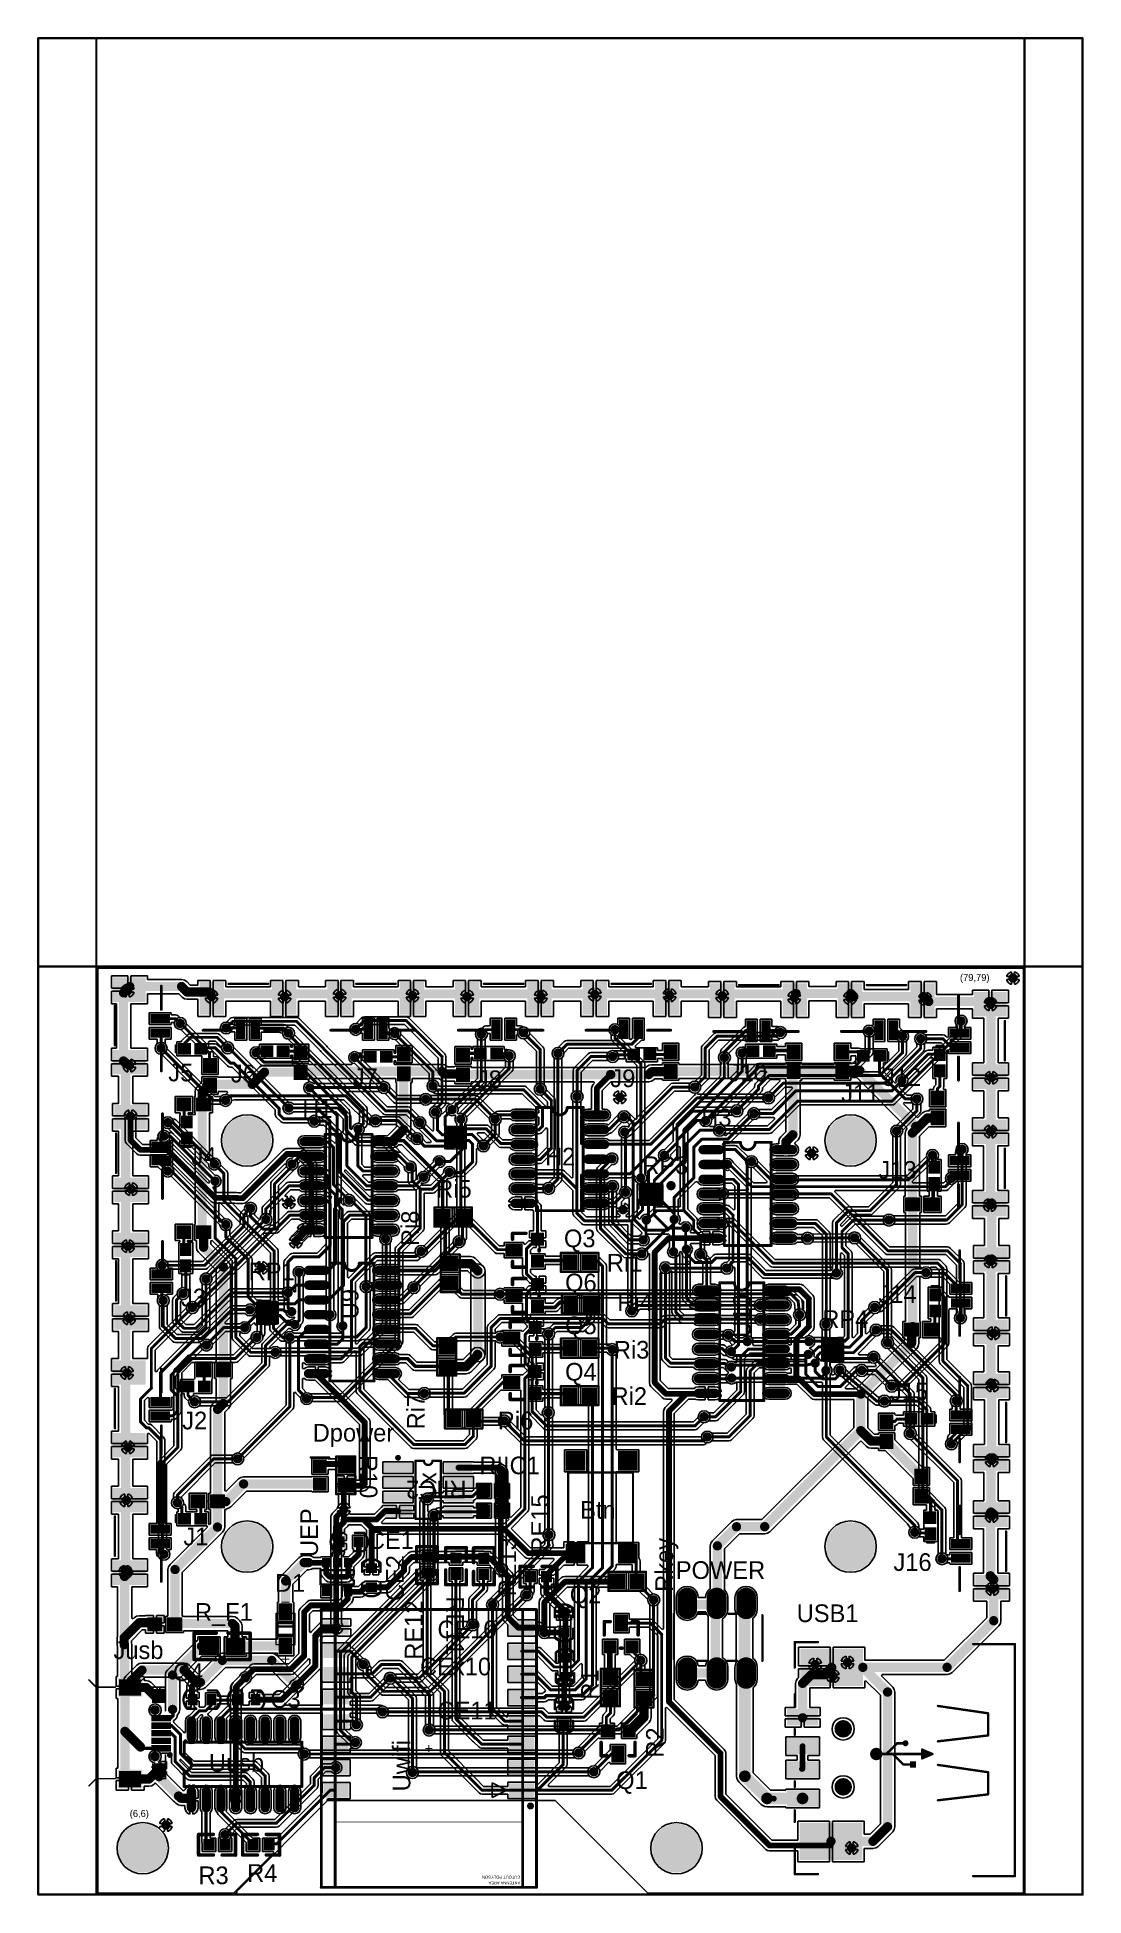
# Model space of a CAD drawing. Extents: x 60 to 151, y 116 to 276.
import ezdxf

# ---------------------------------------------------------------- set-up
doc = ezdxf.new("R2010")
doc.units = 0
doc.header["$MEASUREMENT"] = 0
doc.layers.get('0').update_dxf_attribs({"linetype": 'CONTINUOUS'})
for name, color, linetype in [('BOTTOMLAYER', 5, 'CONTINUOUS'), ('BOTTOMSOLDER', 6, 'CONTINUOUS'), ('MECHANICAL1', 6, 'CONTINUOUS'), ('MECHANICAL13', 56, 'CONTINUOUS'), ('MECHANICAL15', 56, 'CONTINUOUS'), ('MULTILAYER', 9, 'CONTINUOUS'), ('PADHOLELAYER', 156, 'CONTINUOUS'), ('TOPLAYER', 1, 'CONTINUOUS'), ('TOPOVERLAY', 2, 'CONTINUOUS'), ('TOPPASTE', 8, 'CONTINUOUS'), ('TOPSOLDER', 216, 'CONTINUOUS'), ('VIAHOLELAYER', 16, 'CONTINUOUS')]:
    doc.layers.add(name, color=color, linetype=linetype)

msp = doc.modelspace()

# ---------------------------------------------------------------- texts
at = {"layer": 'TOPOVERLAY'}
for s, height, rotation, p in [('(79,79)', 0.6, 360, (139.96, 194.94)), ('J5', 1.524, 360, (71.73, 186.29)), ('J12', 1.524, 360, (133.33, 185.89)), ('Ri8', 1.524, 90, (93.33, 172.09)), ('U9', 1.524, 90, (88.13, 165.79)), ('U10', 1.524, 90, (121.93, 164.19)), ('Ri7', 1.524, 90, (93.83, 156.29)), ('Ri6', 1.524, 360, (100.13, 156.29)), ('R10', 1.524, 270, (88.23, 154.09)), ('Ux', 1.524, 90, (94.83, 150.1)), ('RIIC2', 1.524, 180, (97.43, 151.86)), ('RE15', 1.524, 90, (104.53, 145.59)), ('UEP', 1.524, 90, (84.63, 145.29)), ('Btn', 1.524, 360, (107.23, 148.59)), ('CE1', 1.524, 360, (88.93, 145.99)), ('RE13', 1.524, 90, (101.71, 141.9)), ('Rkey', 1.524, 90, (115.23, 142.29)), ('CE2', 1.524, 90, (92.03, 141.49)), ('R_F1', 1.524, 360, (74.03, 139.79)), ('RE12', 1.524, 90, (93.64, 136.44)), ('RE11', 1.524, 270, (95.68, 141.9)), ('CE10', 1.524, 360, (94.93, 138.29)), ('Jusb', 1.524, 360, (67.01, 136.5)), ('CEx10', 1.524, 360, (93.43, 135.09)), ('C4', 1.524, 360, (72.13, 134.59)), ('R1', 1.524, 90, (108.83, 132.99)), ('C3', 1.524, 360, (80.53, 132.29)), ('CE11', 1.524, 360, (94.93, 131.29)), ('R2', 1.524, 90, (114.43, 127.99)), ('Uwifi', 1.524, 90, (92.59, 125.09)), ('(6,6)', 0.6, 360, (68.41, 122.88)), ('R3', 1.524, 360, (74.33, 117.09)), ('R4', 1.524, 360, (78.53, 117.29))]:
    msp.add_text(s, height=height, rotation=rotation, dxfattribs=at).set_placement(p)
for s, p in [('J6', (77.13, 186.19)), ('J10', (120.03, 186.29)), ('J7', (87.63, 185.89)), ('J8', (98.32, 185.7)), ('J9', (109.83, 185.79)), ('J11', (129.73, 184.51)), ('H1', (83.28, 183.13)), ('H3', (117.67, 182.41)), ('J4', (73.73, 179.09)), ('H2', (104.2, 179.04)), ('RP3', (112.59, 178.29)), ('J13', (132.93, 177.89)), ('Ri5', (94.82, 176.26)), ('Q3', (105.83, 171.99)), ('Ri1', (109.53, 169.89)), ('RP1', (78.67, 169.14)), ('J3', (72.83, 166.89)), ('Q6', (105.93, 168.19)), ('J14', (132.93, 167.19)), ('Ri4', (110.43, 166.49)), ('Q5', (105.93, 164.49)), ('RP4', (128.09, 165.04)), ('Ri3', (110.13, 162.39)), ('Q4', (105.93, 160.49)), ('J15', (133.93, 158.79)), ('Ri2', (109.93, 158.39)), ('J2', (72.93, 156.29)), ('Dpower', (84.18, 155.24)), ('RIIC1', (98.54, 152.42)), ('J1', (73.03, 146.29)), ('POWER', (115.47, 143.4)), ('J16', (134.23, 144.09)), ('D1', (80.93, 142.29)), ('Q2', (106.33, 141.29)), ('USB1', (125.89, 139.68)), ('Uusb', (75.23, 126.79)), ('Q1', (110.33, 125.29))]:
    msp.add_text(s, height=1.524, dxfattribs=at).set_placement(p)

# ---------------------------------------------------------------- blocks, each defined once
blk = doc.blocks.new('0603_1')
at = {"layer": 'TOPLAYER'}
for points in [[(-0.44, -0.44), (0.44, -0.44), (-0.44, 0.44), (0.44, 0.44)], [(1.11, -0.44), (1.99, -0.44), (1.11, 0.44), (1.99, 0.44)]]:
    blk.add_solid(points, dxfattribs=at)
at = {"layer": 'TOPOVERLAY', "const_width": 0.127}
for points in [[(-0.6, -0.6), (-0.6, 0.6)], [(-0.6, 0.6), (0.35, 0.6)], [(1.2, 0.6), (2.15, 0.6)], [(2.15, -0.6), (2.15, 0.6)], [(-0.6, -0.6), (0.35, -0.6)], [(1.2, -0.6), (2.15, -0.6)]]:
    blk.add_lwpolyline(points, dxfattribs=at)
at = {"layer": 'TOPOVERLAY', "const_width": 0.0635}
for points in [[(-0.63, 0.6, 1), (-0.57, 0.6, 1)], [(-0.63, 0.6, 1), (-0.57, 0.6, 1)], [(0.32, 0.6, 1), (0.38, 0.6, 1)], [(1.17, 0.6, 1), (1.23, 0.6, 1)], [(2.12, 0.6, 1), (2.18, 0.6, 1)], [(2.12, 0.6, 1), (2.18, 0.6, 1)], [(-0.63, -0.6, 1), (-0.57, -0.6, 1)], [(-0.63, -0.6, 1), (-0.57, -0.6, 1)], [(0.32, -0.6, 1), (0.38, -0.6, 1)], [(1.17, -0.6, 1), (1.23, -0.6, 1)], [(2.12, -0.6, 1), (2.18, -0.6, 1)], [(2.12, -0.6, 1), (2.18, -0.6, 1)]]:
    blk.add_lwpolyline(points, format="xyb", close=True, dxfattribs=at)
at = {"layer": 'TOPPASTE'}
for points in [[(-0.44, -0.44), (0.44, -0.44), (-0.44, 0.44), (0.44, 0.44)], [(1.11, -0.44), (1.99, -0.44), (1.11, 0.44), (1.99, 0.44)]]:
    blk.add_solid(points, dxfattribs=at)
at = {"layer": 'TOPSOLDER'}
for points in [[(-0.55, -0.55), (0.55, -0.55), (-0.55, 0.55), (0.55, 0.55)], [(1, -0.55), (2.1, -0.55), (1, 0.55), (2.1, 0.55)]]:
    blk.add_solid(points, dxfattribs=at)
blk = doc.blocks.new('0603_2')
at = {"layer": 'TOPLAYER'}
for points in [[(-0.44, -0.44), (0.44, -0.44), (-0.44, 0.44), (0.44, 0.44)], [(1.11, -0.44), (1.99, -0.44), (1.11, 0.44), (1.99, 0.44)]]:
    blk.add_solid(points, dxfattribs=at)
at = {"layer": 'TOPOVERLAY', "const_width": 0.127}
for points in [[(-0.6, -0.6), (-0.6, 0.6)], [(-0.6, 0.6), (0.35, 0.6)], [(1.2, 0.6), (2.15, 0.6)], [(2.15, -0.6), (2.15, 0.6)], [(-0.6, -0.6), (0.35, -0.6)], [(1.2, -0.6), (2.15, -0.6)]]:
    blk.add_lwpolyline(points, dxfattribs=at)
at = {"layer": 'TOPOVERLAY', "const_width": 0.0635}
for points in [[(-0.63, 0.6, 1), (-0.57, 0.6, 1)], [(-0.63, 0.6, 1), (-0.57, 0.6, 1)], [(0.32, 0.6, 1), (0.38, 0.6, 1)], [(1.17, 0.6, 1), (1.23, 0.6, 1)], [(2.12, 0.6, 1), (2.18, 0.6, 1)], [(2.12, 0.6, 1), (2.18, 0.6, 1)], [(-0.63, -0.6, 1), (-0.57, -0.6, 1)], [(-0.63, -0.6, 1), (-0.57, -0.6, 1)], [(0.32, -0.6, 1), (0.38, -0.6, 1)], [(1.17, -0.6, 1), (1.23, -0.6, 1)], [(2.12, -0.6, 1), (2.18, -0.6, 1)], [(2.12, -0.6, 1), (2.18, -0.6, 1)]]:
    blk.add_lwpolyline(points, format="xyb", close=True, dxfattribs=at)
at = {"layer": 'TOPPASTE'}
for points in [[(-0.44, -0.44), (0.44, -0.44), (-0.44, 0.44), (0.44, 0.44)], [(1.11, -0.44), (1.99, -0.44), (1.11, 0.44), (1.99, 0.44)]]:
    blk.add_solid(points, dxfattribs=at)
at = {"layer": 'TOPSOLDER'}
for points in [[(-0.55, -0.55), (0.55, -0.55), (-0.55, 0.55), (0.55, 0.55)], [(1, -0.55), (2.1, -0.55), (1, 0.55), (2.1, 0.55)]]:
    blk.add_solid(points, dxfattribs=at)
blk = doc.blocks.new('__8_3')
at = {"layer": 'TOPLAYER'}
for points in [[(-1.61, 3.7), (-2.2, 3.7), (-1.61, 1.5), (-2.2, 1.5)], [(-0.34, 3.7), (-0.93, 3.7), (-0.34, 1.5), (-0.93, 1.5)], [(0.93, 3.7), (0.34, 3.7), (0.93, 1.5), (0.34, 1.5)], [(2.2, 3.7), (1.61, 3.7), (2.2, 1.5), (1.61, 1.5)], [(-1.61, -1.5), (-2.2, -1.5), (-1.61, -3.7), (-2.2, -3.7)], [(-0.34, -1.5), (-0.93, -1.5), (-0.34, -3.7), (-0.93, -3.7)], [(0.93, -1.5), (0.34, -1.5), (0.93, -3.7), (0.34, -3.7)], [(2.2, -1.5), (1.61, -1.5), (2.2, -3.7), (1.61, -3.7)]]:
    blk.add_solid(points, dxfattribs=at)
at = {"layer": 'TOPOVERLAY', "const_width": 0.2}
for points in [[(2.5, 1.1), (-2.5, 1.1)], [(-2.5, 0.37), (-2.5, 1.1)], [(2.5, -1.1), (2.5, 1.1)], [(-2.5, -1.1), (-2.5, -0.37)], [(2.5, -1.1), (-2.5, -1.1)]]:
    blk.add_lwpolyline(points, dxfattribs=at)
at = {"layer": 'TOPOVERLAY'}
for points, const_width in [([(-2.55, 1.1, 1), (-2.45, 1.1, 1)], 0.1), ([(-2.55, 1.1, 1), (-2.45, 1.1, 1)], 0.1), ([(-2.55, 0.37, 1), (-2.45, 0.37, 1)], 0.1), ([(-2.55, 0.37, 1), (-2.45, 0.37, 1)], 0.1), ([(2.45, 1.1, 1), (2.55, 1.1, 1)], 0.1), ([(2.45, 1.1, 1), (2.55, 1.1, 1)], 0.1), ([(-2.55, -0.37, 1), (-2.45, -0.37, 1)], 0.1), ([(-2.55, -0.37, 1), (-2.45, -0.37, 1)], 0.1), ([(-2.55, -1.1, 1), (-2.45, -1.1, 1)], 0.1), ([(-2.55, -1.1, 1), (-2.45, -1.1, 1)], 0.1), ([(2.45, -1.1, 1), (2.55, -1.1, 1)], 0.1), ([(2.45, -1.1, 1), (2.55, -1.1, 1)], 0.1), ([(-2.63, -2.6, 1), (-2.88, -2.6, 1)], 0.25), ([(-2.94, -2.6, 1), (-2.82, -2.6, 1)], 0.125), ([(-2.69, -2.6, 1), (-2.57, -2.6, 1)], 0.125)]:
    blk.add_lwpolyline(points, format="xyb", close=True, dxfattribs=dict(at, const_width=const_width))
at = {"layer": 'TOPOVERLAY', "const_width": 0.2}
blk.add_lwpolyline([(-2.5, 0.37, -1), (-2.5, -0.37)], format="xyb", dxfattribs=at)
at = {"layer": 'TOPPASTE'}
for points in [[(-1.61, 3.7), (-2.2, 3.7), (-1.61, 1.5), (-2.2, 1.5)], [(-0.34, 3.7), (-0.93, 3.7), (-0.34, 1.5), (-0.93, 1.5)], [(0.93, 3.7), (0.34, 3.7), (0.93, 1.5), (0.34, 1.5)], [(2.2, 3.7), (1.61, 3.7), (2.2, 1.5), (1.61, 1.5)], [(-1.61, -1.5), (-2.2, -1.5), (-1.61, -3.7), (-2.2, -3.7)], [(-0.34, -1.5), (-0.93, -1.5), (-0.34, -3.7), (-0.93, -3.7)], [(0.93, -1.5), (0.34, -1.5), (0.93, -3.7), (0.34, -3.7)], [(2.2, -1.5), (1.61, -1.5), (2.2, -3.7), (1.61, -3.7)]]:
    blk.add_solid(points, dxfattribs=at)
at = {"layer": 'TOPSOLDER'}
for points in [[(-1.5, 3.8), (-2.31, 3.8), (-1.5, 1.4), (-2.31, 1.4)], [(-0.23, 3.8), (-1.04, 3.8), (-0.23, 1.4), (-1.04, 1.4)], [(1.04, 3.8), (0.23, 3.8), (1.04, 1.4), (0.23, 1.4)], [(2.31, 3.8), (1.5, 3.8), (2.31, 1.4), (1.5, 1.4)], [(-1.5, -1.4), (-2.31, -1.4), (-1.5, -3.8), (-2.31, -3.8)], [(-0.23, -1.4), (-1.04, -1.4), (-0.23, -3.8), (-1.04, -3.8)], [(1.04, -1.4), (0.23, -1.4), (1.04, -3.8), (0.23, -3.8)], [(2.31, -1.4), (1.5, -1.4), (2.31, -3.8), (1.5, -3.8)]]:
    blk.add_solid(points, dxfattribs=at)
blk = doc.blocks.new('ESP_12_4')
at = {"layer": 'MECHANICAL13'}
for points, const_width in [([(16.08, 8.37), (-0.08, 8.37)], 0.254), ([(-0.08, 8.37), (-0.08, -15.57)], 0.254), ([(-0.13, 8.38), (-0.13, 2.73)], 0.0508), ([(16.13, 8.38), (-0.13, 8.38)], 0.0508), ([(16.08, 8.37), (16.08, -15.57)], 0.254), ([(16.13, 8.38), (16.13, 2.73)], 0.0508), ([(16.13, 2.73), (-0.13, 2.73)], 0.0508), ([(16.08, -15.57), (-0.08, -15.57)], 0.254)]:
    blk.add_lwpolyline(points, dxfattribs=dict(at, const_width=const_width))
for points, const_width in [([(-0.15, 8.37, 1), (-0.02, 8.37, 1)], 0.127), ([(-0.15, 8.37, 1), (-0.02, 8.37, 1)], 0.127), ([(-0.14, 8.38, 1), (-0.11, 8.38, 1)], 0.0254), ([(-0.14, 8.38, 1), (-0.11, 8.38, 1)], 0.0254), ([(16.02, 8.37, 1), (16.15, 8.37, 1)], 0.127), ([(16.02, 8.37, 1), (16.15, 8.37, 1)], 0.127), ([(16.12, 8.38, 1), (16.14, 8.38, 1)], 0.0254), ([(16.12, 8.38, 1), (16.14, 8.38, 1)], 0.0254), ([(-0.14, 2.73, 1), (-0.11, 2.73, 1)], 0.0254), ([(-0.14, 2.73, 1), (-0.11, 2.73, 1)], 0.0254), ([(16.12, 2.73, 1), (16.14, 2.73, 1)], 0.0254), ([(16.12, 2.73, 1), (16.14, 2.73, 1)], 0.0254), ([(-0.15, -15.57, 1), (-0.02, -15.57, 1)], 0.127), ([(-0.15, -15.57, 1), (-0.02, -15.57, 1)], 0.127), ([(16.02, -15.57, 1), (16.15, -15.57, 1)], 0.127), ([(16.02, -15.57, 1), (16.15, -15.57, 1)], 0.127)]:
    blk.add_lwpolyline(points, format="xyb", close=True, dxfattribs=dict(at, const_width=const_width))
at = {"layer": 'MECHANICAL15'}
for points, const_width in [([(-1.27, 8.37), (-1.27, -15.57)], 0.254), ([(17.27, 8.37), (-1.27, 8.37)], 0.254), ([(17.27, 8.37), (17.27, -15.57)], 0.254), ([(8.25, -3.6), (7.75, -3.6)], 0.1), ([(8, -3.34), (8, -3.85)], 0.1), ([(17.27, -15.57), (-1.27, -15.57)], 0.254)]:
    blk.add_lwpolyline(points, dxfattribs=dict(at, const_width=const_width))
for points, const_width in [([(-1.33, 8.37, 1), (-1.21, 8.37, 1)], 0.127), ([(-1.33, 8.37, 1), (-1.21, 8.37, 1)], 0.127), ([(17.21, 8.37, 1), (17.34, 8.37, 1)], 0.127), ([(17.21, 8.37, 1), (17.34, 8.37, 1)], 0.127), ([(7.72, -3.6, 1), (7.77, -3.6, 1)], 0.05), ([(7.98, -3.34, 1), (8.03, -3.34, 1)], 0.05), ([(7.98, -3.85, 1), (8.03, -3.85, 1)], 0.05), ([(8.23, -3.6, 1), (8.28, -3.6, 1)], 0.05), ([(-1.33, -15.57, 1), (-1.21, -15.57, 1)], 0.127), ([(-1.33, -15.57, 1), (-1.21, -15.57, 1)], 0.127), ([(17.21, -15.57, 1), (17.34, -15.57, 1)], 0.127), ([(17.21, -15.57, 1), (17.34, -15.57, 1)], 0.127)]:
    blk.add_lwpolyline(points, format="xyb", close=True, dxfattribs=dict(at, const_width=const_width))
at = {"layer": 'TOPLAYER'}
for points in [[(-1, -0.5), (1, -0.5), (-1, 0.5), (1, 0.5)], [(15, -0.47), (17, -0.47), (15, 0.53), (17, 0.53)], [(-1, -2.47), (1, -2.47), (-1, -1.47), (1, -1.47)], [(15, -2.45), (17, -2.45), (15, -1.45), (17, -1.45)], [(-1, -4.47), (1, -4.47), (-1, -3.47), (1, -3.47)], [(15, -4.47), (17, -4.47), (15, -3.47), (17, -3.47)], [(-1, -6.44), (1, -6.44), (-1, -5.44), (1, -5.44)], [(15, -6.45), (17, -6.45), (15, -5.45), (17, -5.45)], [(-1, -8.48), (1, -8.48), (-1, -7.48), (1, -7.48)], [(15, -8.51), (17, -8.51), (15, -7.51), (17, -7.51)], [(-1, -10.49), (1, -10.49), (-1, -9.49), (1, -9.49)], [(15, -10.53), (17, -10.53), (15, -9.53), (17, -9.53)], [(-1, -12.48), (1, -12.48), (-1, -11.48), (1, -11.48)], [(15, -12.49), (17, -12.49), (15, -11.49), (17, -11.49)], [(-1, -14.49), (1, -14.49), (-1, -13.49), (1, -13.49)], [(15, -14.53), (17, -14.53), (15, -13.53), (17, -13.53)]]:
    blk.add_solid(points, dxfattribs=at)
at = {"layer": 'TOPOVERLAY'}
for p, q in [((2.54, 0.64), (1.27, 0)), ((1.27, 0), (2.54, -0.64)), ((2.54, -0.64), (2.54, 0.64))]:
    blk.add_line(p, q, dxfattribs=at)
at = {"layer": 'TOPOVERLAY', "const_width": 0.254}
for points in [[(-0.08, 8.37), (-0.08, 0.92)], [(16.08, 8.37), (-0.08, 8.37)], [(16.08, 8.37), (16.08, 0.92)], [(-0.08, -14.92), (-0.08, -15.57)], [(16.08, -15.57), (-0.08, -15.57)], [(16.08, -14.92), (16.08, -15.57)]]:
    blk.add_lwpolyline(points, dxfattribs=at)
at = {"layer": 'TOPOVERLAY'}
for points, const_width in [([(-0.15, 8.37, 1), (-0.02, 8.37, 1)], 0.127), ([(-0.15, 8.37, 1), (-0.02, 8.37, 1)], 0.127), ([(16.02, 8.37, 1), (16.15, 8.37, 1)], 0.127), ([(16.02, 8.37, 1), (16.15, 8.37, 1)], 0.127), ([(-0.61, 1.36, 1), (-0.91, 1.36, 1)], 0.3), ([(-0.99, 1.36, 1), (-0.84, 1.36, 1)], 0.15), ([(-0.69, 1.36, 1), (-0.54, 1.36, 1)], 0.15), ([(-0.15, 0.92, 1), (-0.02, 0.92, 1)], 0.127), ([(16.02, 0.92, 1), (16.15, 0.92, 1)], 0.127), ([(-0.15, -14.92, 1), (-0.02, -14.92, 1)], 0.127), ([(-0.15, -15.57, 1), (-0.02, -15.57, 1)], 0.127), ([(-0.15, -15.57, 1), (-0.02, -15.57, 1)], 0.127), ([(16.02, -14.92, 1), (16.15, -14.92, 1)], 0.127), ([(16.02, -15.57, 1), (16.15, -15.57, 1)], 0.127), ([(16.02, -15.57, 1), (16.15, -15.57, 1)], 0.127)]:
    blk.add_lwpolyline(points, format="xyb", close=True, dxfattribs=dict(at, const_width=const_width))
at = {"layer": 'TOPPASTE'}
for points in [[(-1, -0.5), (1, -0.5), (-1, 0.5), (1, 0.5)], [(15, -0.47), (17, -0.47), (15, 0.53), (17, 0.53)], [(-1, -2.47), (1, -2.47), (-1, -1.47), (1, -1.47)], [(15, -2.45), (17, -2.45), (15, -1.45), (17, -1.45)], [(-1, -4.47), (1, -4.47), (-1, -3.47), (1, -3.47)], [(15, -4.47), (17, -4.47), (15, -3.47), (17, -3.47)], [(-1, -6.44), (1, -6.44), (-1, -5.44), (1, -5.44)], [(15, -6.45), (17, -6.45), (15, -5.45), (17, -5.45)], [(-1, -8.48), (1, -8.48), (-1, -7.48), (1, -7.48)], [(15, -8.51), (17, -8.51), (15, -7.51), (17, -7.51)], [(-1, -10.49), (1, -10.49), (-1, -9.49), (1, -9.49)], [(15, -10.53), (17, -10.53), (15, -9.53), (17, -9.53)], [(-1, -12.48), (1, -12.48), (-1, -11.48), (1, -11.48)], [(15, -12.49), (17, -12.49), (15, -11.49), (17, -11.49)], [(-1, -14.49), (1, -14.49), (-1, -13.49), (1, -13.49)], [(15, -14.53), (17, -14.53), (15, -13.53), (17, -13.53)]]:
    blk.add_solid(points, dxfattribs=at)
at = {"layer": 'TOPSOLDER'}
for points in [[(-1.1, -0.6), (1.1, -0.6), (-1.1, 0.6), (1.1, 0.6)], [(14.9, -0.57), (17.1, -0.57), (14.9, 0.63), (17.1, 0.63)], [(-1.1, -2.57), (1.1, -2.57), (-1.1, -1.37), (1.1, -1.37)], [(14.9, -2.55), (17.1, -2.55), (14.9, -1.35), (17.1, -1.35)], [(-1.1, -4.57), (1.1, -4.57), (-1.1, -3.37), (1.1, -3.37)], [(14.9, -4.57), (17.1, -4.57), (14.9, -3.37), (17.1, -3.37)], [(-1.1, -6.54), (1.1, -6.54), (-1.1, -5.34), (1.1, -5.34)], [(14.9, -6.55), (17.1, -6.55), (14.9, -5.35), (17.1, -5.35)], [(-1.1, -8.58), (1.1, -8.58), (-1.1, -7.38), (1.1, -7.38)], [(14.9, -8.61), (17.1, -8.61), (14.9, -7.41), (17.1, -7.41)], [(-1.1, -10.59), (1.1, -10.59), (-1.1, -9.39), (1.1, -9.39)], [(14.9, -10.63), (17.1, -10.63), (14.9, -9.43), (17.1, -9.43)], [(-1.1, -12.58), (1.1, -12.58), (-1.1, -11.38), (1.1, -11.38)], [(14.9, -12.59), (17.1, -12.59), (14.9, -11.39), (17.1, -11.39)], [(-1.1, -14.59), (1.1, -14.59), (-1.1, -13.39), (1.1, -13.39)], [(14.9, -14.63), (17.1, -14.63), (14.9, -13.43), (17.1, -13.43)]]:
    blk.add_solid(points, dxfattribs=at)
at = {"layer": 'MECHANICAL13'}
for s, p in [('ANTENNA AREA', (0.13, 7.87)), ('CUTOUT POLYGON', (0.13, 7.37))]:
    blk.add_text(s, height=0.254, dxfattribs=at).set_placement(p)
blk = doc.blocks.new('____16_5')
at = {"layer": 'TOPLAYER', "const_width": 0.61}
for points in [[(0.71, 0), (-0.71, 0)], [(6.77, 0), (5.35, 0)], [(0.71, -1.27), (-0.71, -1.27)], [(6.77, -1.27), (5.35, -1.27)], [(0.71, -2.54), (-0.71, -2.54)], [(6.77, -2.54), (5.35, -2.54)], [(0.71, -3.81), (-0.71, -3.81)], [(0.71, -5.08), (-0.71, -5.08)], [(6.77, -3.81), (5.35, -3.81)], [(6.77, -5.08), (5.35, -5.08)], [(0.71, -6.35), (-0.71, -6.35)], [(6.77, -6.35), (5.35, -6.35)], [(0.71, -7.62), (-0.71, -7.62)], [(6.77, -7.62), (5.35, -7.62)], [(0.71, -8.89), (-0.71, -8.89)], [(6.77, -8.89), (5.35, -8.89)]]:
    blk.add_lwpolyline(points, dxfattribs=at)
at = {"layer": 'TOPLAYER', "const_width": 0.305}
for points in [[(-0.86, 0, 1), (-0.56, 0, 1)], [(0.56, 0, 1), (0.86, 0, 1)], [(5.19, 0, 1), (5.5, 0, 1)], [(6.62, 0, 1), (6.92, 0, 1)], [(-0.86, -1.27, 1), (-0.56, -1.27, 1)], [(0.56, -1.27, 1), (0.86, -1.27, 1)], [(5.19, -1.27, 1), (5.5, -1.27, 1)], [(6.62, -1.27, 1), (6.92, -1.27, 1)], [(-0.86, -2.54, 1), (-0.56, -2.54, 1)], [(0.56, -2.54, 1), (0.86, -2.54, 1)], [(5.19, -2.54, 1), (5.5, -2.54, 1)], [(6.62, -2.54, 1), (6.92, -2.54, 1)], [(-0.86, -3.81, 1), (-0.56, -3.81, 1)], [(-0.86, -5.08, 1), (-0.56, -5.08, 1)], [(0.56, -3.81, 1), (0.86, -3.81, 1)], [(0.56, -5.08, 1), (0.86, -5.08, 1)], [(5.19, -3.81, 1), (5.5, -3.81, 1)], [(5.19, -5.08, 1), (5.5, -5.08, 1)], [(6.62, -3.81, 1), (6.92, -3.81, 1)], [(6.62, -5.08, 1), (6.92, -5.08, 1)], [(-0.86, -6.35, 1), (-0.56, -6.35, 1)], [(0.56, -6.35, 1), (0.86, -6.35, 1)], [(5.19, -6.35, 1), (5.5, -6.35, 1)], [(6.62, -6.35, 1), (6.92, -6.35, 1)], [(-0.86, -7.62, 1), (-0.56, -7.62, 1)], [(0.56, -7.62, 1), (0.86, -7.62, 1)], [(5.19, -7.62, 1), (5.5, -7.62, 1)], [(6.62, -7.62, 1), (6.92, -7.62, 1)], [(-0.86, -8.89, 1), (-0.56, -8.89, 1)], [(0.56, -8.89, 1), (0.86, -8.89, 1)], [(5.19, -8.89, 1), (5.5, -8.89, 1)], [(6.62, -8.89, 1), (6.92, -8.89, 1)]]:
    blk.add_lwpolyline(points, format="xyb", close=True, dxfattribs=at)
at = {"layer": 'TOPOVERLAY', "const_width": 0.254}
for points in [[(1.12, 0.64), (1.12, -9.52)], [(1.12, 0.64), (2.39, 0.64)], [(3.66, 0.64), (4.93, 0.64)], [(4.93, 0.64), (4.93, -9.52)], [(1.12, -9.52), (4.93, -9.52)]]:
    blk.add_lwpolyline(points, dxfattribs=at)
at = {"layer": 'TOPOVERLAY', "const_width": 0.127}
for points in [[(1.06, 0.64, 1), (1.19, 0.64, 1)], [(1.06, 0.64, 1), (1.19, 0.64, 1)], [(2.33, 0.64, 1), (2.46, 0.64, 1)], [(2.33, 0.64, 1), (2.46, 0.64, 1)], [(3.6, 0.64, 1), (3.73, 0.64, 1)], [(3.6, 0.64, 1), (3.73, 0.64, 1)], [(4.87, 0.64, 1), (5, 0.64, 1)], [(4.87, 0.64, 1), (5, 0.64, 1)], [(1.06, -9.52, 1), (1.19, -9.52, 1)], [(1.06, -9.52, 1), (1.19, -9.52, 1)], [(4.87, -9.52, 1), (5, -9.52, 1)], [(4.87, -9.52, 1), (5, -9.52, 1)]]:
    blk.add_lwpolyline(points, format="xyb", close=True, dxfattribs=at)
at = {"layer": 'TOPOVERLAY', "const_width": 0.254}
blk.add_lwpolyline([(3.66, 0.64, -1), (2.39, 0.64)], format="xyb", dxfattribs=at)
at = {"layer": 'TOPPASTE', "const_width": 0.61}
for points in [[(0.71, 0), (-0.71, 0)], [(6.77, 0), (5.35, 0)], [(0.71, -1.27), (-0.71, -1.27)], [(6.77, -1.27), (5.35, -1.27)], [(0.71, -2.54), (-0.71, -2.54)], [(6.77, -2.54), (5.35, -2.54)], [(0.71, -3.81), (-0.71, -3.81)], [(0.71, -5.08), (-0.71, -5.08)], [(6.77, -3.81), (5.35, -3.81)], [(6.77, -5.08), (5.35, -5.08)], [(0.71, -6.35), (-0.71, -6.35)], [(6.77, -6.35), (5.35, -6.35)], [(0.71, -7.62), (-0.71, -7.62)], [(6.77, -7.62), (5.35, -7.62)], [(0.71, -8.89), (-0.71, -8.89)], [(6.77, -8.89), (5.35, -8.89)]]:
    blk.add_lwpolyline(points, dxfattribs=at)
at = {"layer": 'TOPPASTE', "const_width": 0.305}
for points in [[(-0.86, 0, 1), (-0.56, 0, 1)], [(0.56, 0, 1), (0.86, 0, 1)], [(5.19, 0, 1), (5.5, 0, 1)], [(6.62, 0, 1), (6.92, 0, 1)], [(-0.86, -1.27, 1), (-0.56, -1.27, 1)], [(0.56, -1.27, 1), (0.86, -1.27, 1)], [(5.19, -1.27, 1), (5.5, -1.27, 1)], [(6.62, -1.27, 1), (6.92, -1.27, 1)], [(-0.86, -2.54, 1), (-0.56, -2.54, 1)], [(0.56, -2.54, 1), (0.86, -2.54, 1)], [(5.19, -2.54, 1), (5.5, -2.54, 1)], [(6.62, -2.54, 1), (6.92, -2.54, 1)], [(-0.86, -3.81, 1), (-0.56, -3.81, 1)], [(-0.86, -5.08, 1), (-0.56, -5.08, 1)], [(0.56, -3.81, 1), (0.86, -3.81, 1)], [(0.56, -5.08, 1), (0.86, -5.08, 1)], [(5.19, -3.81, 1), (5.5, -3.81, 1)], [(5.19, -5.08, 1), (5.5, -5.08, 1)], [(6.62, -3.81, 1), (6.92, -3.81, 1)], [(6.62, -5.08, 1), (6.92, -5.08, 1)], [(-0.86, -6.35, 1), (-0.56, -6.35, 1)], [(0.56, -6.35, 1), (0.86, -6.35, 1)], [(5.19, -6.35, 1), (5.5, -6.35, 1)], [(6.62, -6.35, 1), (6.92, -6.35, 1)], [(-0.86, -7.62, 1), (-0.56, -7.62, 1)], [(0.56, -7.62, 1), (0.86, -7.62, 1)], [(5.19, -7.62, 1), (5.5, -7.62, 1)], [(6.62, -7.62, 1), (6.92, -7.62, 1)], [(-0.86, -8.89, 1), (-0.56, -8.89, 1)], [(0.56, -8.89, 1), (0.86, -8.89, 1)], [(5.19, -8.89, 1), (5.5, -8.89, 1)], [(6.62, -8.89, 1), (6.92, -8.89, 1)]]:
    blk.add_lwpolyline(points, format="xyb", close=True, dxfattribs=at)
at = {"layer": 'TOPSOLDER', "const_width": 0.813}
for points in [[(0.71, 0), (-0.71, 0)], [(6.77, 0), (5.35, 0)], [(0.71, -1.27), (-0.71, -1.27)], [(6.77, -1.27), (5.35, -1.27)], [(0.71, -2.54), (-0.71, -2.54)], [(6.77, -2.54), (5.35, -2.54)], [(0.71, -3.81), (-0.71, -3.81)], [(0.71, -5.08), (-0.71, -5.08)], [(6.77, -3.81), (5.35, -3.81)], [(6.77, -5.08), (5.35, -5.08)], [(0.71, -6.35), (-0.71, -6.35)], [(6.77, -6.35), (5.35, -6.35)], [(0.71, -7.62), (-0.71, -7.62)], [(6.77, -7.62), (5.35, -7.62)], [(0.71, -8.89), (-0.71, -8.89)], [(6.77, -8.89), (5.35, -8.89)]]:
    blk.add_lwpolyline(points, dxfattribs=at)
at = {"layer": 'TOPSOLDER', "const_width": 0.406}
for points in [[(-0.91, 0, 1), (-0.51, 0, 1)], [(0.51, 0, 1), (0.91, 0, 1)], [(5.14, 0, 1), (5.55, 0, 1)], [(6.57, 0, 1), (6.97, 0, 1)], [(-0.91, -1.27, 1), (-0.51, -1.27, 1)], [(0.51, -1.27, 1), (0.91, -1.27, 1)], [(5.14, -1.27, 1), (5.55, -1.27, 1)], [(6.57, -1.27, 1), (6.97, -1.27, 1)], [(-0.91, -2.54, 1), (-0.51, -2.54, 1)], [(0.51, -2.54, 1), (0.91, -2.54, 1)], [(5.14, -2.54, 1), (5.55, -2.54, 1)], [(6.57, -2.54, 1), (6.97, -2.54, 1)], [(-0.91, -3.81, 1), (-0.51, -3.81, 1)], [(-0.91, -5.08, 1), (-0.51, -5.08, 1)], [(0.51, -3.81, 1), (0.91, -3.81, 1)], [(0.51, -5.08, 1), (0.91, -5.08, 1)], [(5.14, -3.81, 1), (5.55, -3.81, 1)], [(5.14, -5.08, 1), (5.55, -5.08, 1)], [(6.57, -3.81, 1), (6.97, -3.81, 1)], [(6.57, -5.08, 1), (6.97, -5.08, 1)], [(-0.91, -6.35, 1), (-0.51, -6.35, 1)], [(0.51, -6.35, 1), (0.91, -6.35, 1)], [(5.14, -6.35, 1), (5.55, -6.35, 1)], [(6.57, -6.35, 1), (6.97, -6.35, 1)], [(-0.91, -7.62, 1), (-0.51, -7.62, 1)], [(0.51, -7.62, 1), (0.91, -7.62, 1)], [(5.14, -7.62, 1), (5.55, -7.62, 1)], [(6.57, -7.62, 1), (6.97, -7.62, 1)], [(-0.91, -8.89, 1), (-0.51, -8.89, 1)], [(0.51, -8.89, 1), (0.91, -8.89, 1)], [(5.14, -8.89, 1), (5.55, -8.89, 1)], [(6.57, -8.89, 1), (6.97, -8.89, 1)]]:
    blk.add_lwpolyline(points, format="xyb", close=True, dxfattribs=at)
blk = doc.blocks.new('____23_5_6')
at = {"layer": 'TOPLAYER'}
for points in [[(-0.3, -0.25), (0.3, -0.25), (-0.3, 0.25), (0.3, 0.25)], [(2.2, -0.25), (2.8, -0.25), (2.2, 0.25), (2.8, 0.25)], [(-0.3, -1.2), (0.3, -1.2), (-0.3, -0.7), (0.3, -0.7)], [(-0.3, -2.15), (0.3, -2.15), (-0.3, -1.65), (0.3, -1.65)], [(2.2, -2.15), (2.8, -2.15), (2.2, -1.65), (2.8, -1.65)]]:
    blk.add_solid(points, dxfattribs=at)
at = {"layer": 'TOPOVERLAY', "const_width": 0.2}
for points in [[(1.01, 0.48), (0.63, 0.48)], [(0.63, -2.38), (0.63, 0.48)], [(1.87, 0.48), (1.49, 0.48)], [(1.87, -2.38), (1.87, 0.48)], [(1.87, -2.38), (0.63, -2.38)]]:
    blk.add_lwpolyline(points, dxfattribs=at)
at = {"layer": 'TOPOVERLAY', "const_width": 0.1}
for points in [[(0.58, 0.48, 1), (0.68, 0.48, 1)], [(0.58, 0.48, 1), (0.68, 0.48, 1)], [(0.96, 0.48, 1), (1.06, 0.48, 1)], [(0.96, 0.48, 1), (1.06, 0.48, 1)], [(1.44, 0.48, 1), (1.54, 0.48, 1)], [(1.44, 0.48, 1), (1.54, 0.48, 1)], [(1.82, 0.48, 1), (1.92, 0.48, 1)], [(1.82, 0.48, 1), (1.92, 0.48, 1)], [(0.58, -2.38, 1), (0.68, -2.38, 1)], [(0.58, -2.38, 1), (0.68, -2.38, 1)], [(1.82, -2.38, 1), (1.92, -2.38, 1)], [(1.82, -2.38, 1), (1.92, -2.38, 1)]]:
    blk.add_lwpolyline(points, format="xyb", close=True, dxfattribs=at)
at = {"layer": 'TOPOVERLAY', "const_width": 0.2}
blk.add_lwpolyline([(1.49, 0.48, -1), (1.01, 0.48)], format="xyb", dxfattribs=at)
at = {"layer": 'TOPPASTE'}
for points in [[(-0.3, -0.25), (0.3, -0.25), (-0.3, 0.25), (0.3, 0.25)], [(2.2, -0.25), (2.8, -0.25), (2.2, 0.25), (2.8, 0.25)], [(-0.3, -1.2), (0.3, -1.2), (-0.3, -0.7), (0.3, -0.7)], [(-0.3, -2.15), (0.3, -2.15), (-0.3, -1.65), (0.3, -1.65)], [(2.2, -2.15), (2.8, -2.15), (2.2, -1.65), (2.8, -1.65)]]:
    blk.add_solid(points, dxfattribs=at)
at = {"layer": 'TOPSOLDER'}
for points in [[(-0.4, -0.35), (0.4, -0.35), (-0.4, 0.35), (0.4, 0.35)], [(2.1, -0.35), (2.9, -0.35), (2.1, 0.35), (2.9, 0.35)], [(-0.4, -1.3), (0.4, -1.3), (-0.4, -0.6), (0.4, -0.6)], [(-0.4, -2.25), (0.4, -2.25), (-0.4, -1.55), (0.4, -1.55)], [(2.1, -2.25), (2.9, -2.25), (2.1, -1.55), (2.9, -1.55)]]:
    blk.add_solid(points, dxfattribs=at)
blk = doc.blocks.new('____16_7')
at = {"layer": 'TOPLAYER', "const_width": 0.61}
for points in [[(0.71, 0), (-0.71, 0)], [(6.77, 0), (5.35, 0)], [(0.71, -1.27), (-0.71, -1.27)], [(6.77, -1.27), (5.35, -1.27)], [(0.71, -2.54), (-0.71, -2.54)], [(6.77, -2.54), (5.35, -2.54)], [(0.71, -3.81), (-0.71, -3.81)], [(0.71, -5.08), (-0.71, -5.08)], [(6.77, -3.81), (5.35, -3.81)], [(6.77, -5.08), (5.35, -5.08)], [(0.71, -6.35), (-0.71, -6.35)], [(6.77, -6.35), (5.35, -6.35)], [(0.71, -7.62), (-0.71, -7.62)], [(6.77, -7.62), (5.35, -7.62)], [(0.71, -8.89), (-0.71, -8.89)], [(6.77, -8.89), (5.35, -8.89)]]:
    blk.add_lwpolyline(points, dxfattribs=at)
at = {"layer": 'TOPLAYER', "const_width": 0.305}
for points in [[(-0.86, 0, 1), (-0.56, 0, 1)], [(0.56, 0, 1), (0.86, 0, 1)], [(5.19, 0, 1), (5.5, 0, 1)], [(6.62, 0, 1), (6.92, 0, 1)], [(-0.86, -1.27, 1), (-0.56, -1.27, 1)], [(0.56, -1.27, 1), (0.86, -1.27, 1)], [(5.19, -1.27, 1), (5.5, -1.27, 1)], [(6.62, -1.27, 1), (6.92, -1.27, 1)], [(-0.86, -2.54, 1), (-0.56, -2.54, 1)], [(0.56, -2.54, 1), (0.86, -2.54, 1)], [(5.19, -2.54, 1), (5.5, -2.54, 1)], [(6.62, -2.54, 1), (6.92, -2.54, 1)], [(-0.86, -3.81, 1), (-0.56, -3.81, 1)], [(-0.86, -5.08, 1), (-0.56, -5.08, 1)], [(0.56, -3.81, 1), (0.86, -3.81, 1)], [(0.56, -5.08, 1), (0.86, -5.08, 1)], [(5.19, -3.81, 1), (5.5, -3.81, 1)], [(5.19, -5.08, 1), (5.5, -5.08, 1)], [(6.62, -3.81, 1), (6.92, -3.81, 1)], [(6.62, -5.08, 1), (6.92, -5.08, 1)], [(-0.86, -6.35, 1), (-0.56, -6.35, 1)], [(0.56, -6.35, 1), (0.86, -6.35, 1)], [(5.19, -6.35, 1), (5.5, -6.35, 1)], [(6.62, -6.35, 1), (6.92, -6.35, 1)], [(-0.86, -7.62, 1), (-0.56, -7.62, 1)], [(0.56, -7.62, 1), (0.86, -7.62, 1)], [(5.19, -7.62, 1), (5.5, -7.62, 1)], [(6.62, -7.62, 1), (6.92, -7.62, 1)], [(-0.86, -8.89, 1), (-0.56, -8.89, 1)], [(0.56, -8.89, 1), (0.86, -8.89, 1)], [(5.19, -8.89, 1), (5.5, -8.89, 1)], [(6.62, -8.89, 1), (6.92, -8.89, 1)]]:
    blk.add_lwpolyline(points, format="xyb", close=True, dxfattribs=at)
at = {"layer": 'TOPOVERLAY', "const_width": 0.254}
for points in [[(1.12, -9.52), (1.12, 0.64)], [(1.12, 0.64), (2.39, 0.64)], [(3.66, 0.64), (4.93, 0.64)], [(4.93, -9.52), (4.93, 0.64)], [(1.12, -9.52), (4.93, -9.52)]]:
    blk.add_lwpolyline(points, dxfattribs=at)
at = {"layer": 'TOPOVERLAY', "const_width": 0.127}
for points in [[(1.06, 0.64, 1), (1.19, 0.64, 1)], [(1.06, 0.64, 1), (1.19, 0.64, 1)], [(2.33, 0.64, 1), (2.46, 0.64, 1)], [(2.33, 0.64, 1), (2.46, 0.64, 1)], [(3.6, 0.64, 1), (3.73, 0.64, 1)], [(3.6, 0.64, 1), (3.73, 0.64, 1)], [(4.87, 0.64, 1), (5, 0.64, 1)], [(4.87, 0.64, 1), (5, 0.64, 1)], [(1.06, -9.52, 1), (1.19, -9.52, 1)], [(1.06, -9.52, 1), (1.19, -9.52, 1)], [(4.87, -9.52, 1), (5, -9.52, 1)], [(4.87, -9.52, 1), (5, -9.52, 1)]]:
    blk.add_lwpolyline(points, format="xyb", close=True, dxfattribs=at)
at = {"layer": 'TOPOVERLAY', "const_width": 0.254}
blk.add_lwpolyline([(3.66, 0.64, -1), (2.39, 0.64)], format="xyb", dxfattribs=at)
at = {"layer": 'TOPPASTE', "const_width": 0.61}
for points in [[(0.71, 0), (-0.71, 0)], [(6.77, 0), (5.35, 0)], [(0.71, -1.27), (-0.71, -1.27)], [(6.77, -1.27), (5.35, -1.27)], [(0.71, -2.54), (-0.71, -2.54)], [(6.77, -2.54), (5.35, -2.54)], [(0.71, -3.81), (-0.71, -3.81)], [(0.71, -5.08), (-0.71, -5.08)], [(6.77, -3.81), (5.35, -3.81)], [(6.77, -5.08), (5.35, -5.08)], [(0.71, -6.35), (-0.71, -6.35)], [(6.77, -6.35), (5.35, -6.35)], [(0.71, -7.62), (-0.71, -7.62)], [(6.77, -7.62), (5.35, -7.62)], [(0.71, -8.89), (-0.71, -8.89)], [(6.77, -8.89), (5.35, -8.89)]]:
    blk.add_lwpolyline(points, dxfattribs=at)
at = {"layer": 'TOPPASTE', "const_width": 0.305}
for points in [[(-0.86, 0, 1), (-0.56, 0, 1)], [(0.56, 0, 1), (0.86, 0, 1)], [(5.19, 0, 1), (5.5, 0, 1)], [(6.62, 0, 1), (6.92, 0, 1)], [(-0.86, -1.27, 1), (-0.56, -1.27, 1)], [(0.56, -1.27, 1), (0.86, -1.27, 1)], [(5.19, -1.27, 1), (5.5, -1.27, 1)], [(6.62, -1.27, 1), (6.92, -1.27, 1)], [(-0.86, -2.54, 1), (-0.56, -2.54, 1)], [(0.56, -2.54, 1), (0.86, -2.54, 1)], [(5.19, -2.54, 1), (5.5, -2.54, 1)], [(6.62, -2.54, 1), (6.92, -2.54, 1)], [(-0.86, -3.81, 1), (-0.56, -3.81, 1)], [(-0.86, -5.08, 1), (-0.56, -5.08, 1)], [(0.56, -3.81, 1), (0.86, -3.81, 1)], [(0.56, -5.08, 1), (0.86, -5.08, 1)], [(5.19, -3.81, 1), (5.5, -3.81, 1)], [(5.19, -5.08, 1), (5.5, -5.08, 1)], [(6.62, -3.81, 1), (6.92, -3.81, 1)], [(6.62, -5.08, 1), (6.92, -5.08, 1)], [(-0.86, -6.35, 1), (-0.56, -6.35, 1)], [(0.56, -6.35, 1), (0.86, -6.35, 1)], [(5.19, -6.35, 1), (5.5, -6.35, 1)], [(6.62, -6.35, 1), (6.92, -6.35, 1)], [(-0.86, -7.62, 1), (-0.56, -7.62, 1)], [(0.56, -7.62, 1), (0.86, -7.62, 1)], [(5.19, -7.62, 1), (5.5, -7.62, 1)], [(6.62, -7.62, 1), (6.92, -7.62, 1)], [(-0.86, -8.89, 1), (-0.56, -8.89, 1)], [(0.56, -8.89, 1), (0.86, -8.89, 1)], [(5.19, -8.89, 1), (5.5, -8.89, 1)], [(6.62, -8.89, 1), (6.92, -8.89, 1)]]:
    blk.add_lwpolyline(points, format="xyb", close=True, dxfattribs=at)
at = {"layer": 'TOPSOLDER', "const_width": 0.813}
for points in [[(0.71, 0), (-0.71, 0)], [(6.77, 0), (5.35, 0)], [(0.71, -1.27), (-0.71, -1.27)], [(6.77, -1.27), (5.35, -1.27)], [(0.71, -2.54), (-0.71, -2.54)], [(6.77, -2.54), (5.35, -2.54)], [(0.71, -3.81), (-0.71, -3.81)], [(0.71, -5.08), (-0.71, -5.08)], [(6.77, -3.81), (5.35, -3.81)], [(6.77, -5.08), (5.35, -5.08)], [(0.71, -6.35), (-0.71, -6.35)], [(6.77, -6.35), (5.35, -6.35)], [(0.71, -7.62), (-0.71, -7.62)], [(6.77, -7.62), (5.35, -7.62)], [(0.71, -8.89), (-0.71, -8.89)], [(6.77, -8.89), (5.35, -8.89)]]:
    blk.add_lwpolyline(points, dxfattribs=at)
at = {"layer": 'TOPSOLDER', "const_width": 0.406}
for points in [[(-0.91, 0, 1), (-0.51, 0, 1)], [(0.51, 0, 1), (0.91, 0, 1)], [(5.14, 0, 1), (5.55, 0, 1)], [(6.57, 0, 1), (6.97, 0, 1)], [(-0.91, -1.27, 1), (-0.51, -1.27, 1)], [(0.51, -1.27, 1), (0.91, -1.27, 1)], [(5.14, -1.27, 1), (5.55, -1.27, 1)], [(6.57, -1.27, 1), (6.97, -1.27, 1)], [(-0.91, -2.54, 1), (-0.51, -2.54, 1)], [(0.51, -2.54, 1), (0.91, -2.54, 1)], [(5.14, -2.54, 1), (5.55, -2.54, 1)], [(6.57, -2.54, 1), (6.97, -2.54, 1)], [(-0.91, -3.81, 1), (-0.51, -3.81, 1)], [(-0.91, -5.08, 1), (-0.51, -5.08, 1)], [(0.51, -3.81, 1), (0.91, -3.81, 1)], [(0.51, -5.08, 1), (0.91, -5.08, 1)], [(5.14, -3.81, 1), (5.55, -3.81, 1)], [(5.14, -5.08, 1), (5.55, -5.08, 1)], [(6.57, -3.81, 1), (6.97, -3.81, 1)], [(6.57, -5.08, 1), (6.97, -5.08, 1)], [(-0.91, -6.35, 1), (-0.51, -6.35, 1)], [(0.51, -6.35, 1), (0.91, -6.35, 1)], [(5.14, -6.35, 1), (5.55, -6.35, 1)], [(6.57, -6.35, 1), (6.97, -6.35, 1)], [(-0.91, -7.62, 1), (-0.51, -7.62, 1)], [(0.51, -7.62, 1), (0.91, -7.62, 1)], [(5.14, -7.62, 1), (5.55, -7.62, 1)], [(6.57, -7.62, 1), (6.97, -7.62, 1)], [(-0.91, -8.89, 1), (-0.51, -8.89, 1)], [(0.51, -8.89, 1), (0.91, -8.89, 1)], [(5.14, -8.89, 1), (5.55, -8.89, 1)], [(6.57, -8.89, 1), (6.97, -8.89, 1)]]:
    blk.add_lwpolyline(points, format="xyb", close=True, dxfattribs=at)
blk = doc.blocks.new('____16_8')
at = {"layer": 'TOPLAYER', "const_width": 0.61}
for points in [[(0.71, 0), (-0.71, 0)], [(6.77, 0), (5.35, 0)], [(0.71, -1.27), (-0.71, -1.27)], [(6.77, -1.27), (5.35, -1.27)], [(0.71, -2.54), (-0.71, -2.54)], [(6.77, -2.54), (5.35, -2.54)], [(0.71, -3.81), (-0.71, -3.81)], [(0.71, -5.08), (-0.71, -5.08)], [(6.77, -3.81), (5.35, -3.81)], [(6.77, -5.08), (5.35, -5.08)], [(0.71, -6.35), (-0.71, -6.35)], [(6.77, -6.35), (5.35, -6.35)], [(0.71, -7.62), (-0.71, -7.62)], [(6.77, -7.62), (5.35, -7.62)], [(0.71, -8.89), (-0.71, -8.89)], [(6.77, -8.89), (5.35, -8.89)]]:
    blk.add_lwpolyline(points, dxfattribs=at)
at = {"layer": 'TOPLAYER', "const_width": 0.305}
for points in [[(-0.86, 0, 1), (-0.56, 0, 1)], [(0.56, 0, 1), (0.86, 0, 1)], [(5.19, 0, 1), (5.5, 0, 1)], [(6.62, 0, 1), (6.92, 0, 1)], [(-0.86, -1.27, 1), (-0.56, -1.27, 1)], [(0.56, -1.27, 1), (0.86, -1.27, 1)], [(5.19, -1.27, 1), (5.5, -1.27, 1)], [(6.62, -1.27, 1), (6.92, -1.27, 1)], [(-0.86, -2.54, 1), (-0.56, -2.54, 1)], [(0.56, -2.54, 1), (0.86, -2.54, 1)], [(5.19, -2.54, 1), (5.5, -2.54, 1)], [(6.62, -2.54, 1), (6.92, -2.54, 1)], [(-0.86, -3.81, 1), (-0.56, -3.81, 1)], [(-0.86, -5.08, 1), (-0.56, -5.08, 1)], [(0.56, -3.81, 1), (0.86, -3.81, 1)], [(0.56, -5.08, 1), (0.86, -5.08, 1)], [(5.19, -3.81, 1), (5.5, -3.81, 1)], [(5.19, -5.08, 1), (5.5, -5.08, 1)], [(6.62, -3.81, 1), (6.92, -3.81, 1)], [(6.62, -5.08, 1), (6.92, -5.08, 1)], [(-0.86, -6.35, 1), (-0.56, -6.35, 1)], [(0.56, -6.35, 1), (0.86, -6.35, 1)], [(5.19, -6.35, 1), (5.5, -6.35, 1)], [(6.62, -6.35, 1), (6.92, -6.35, 1)], [(-0.86, -7.62, 1), (-0.56, -7.62, 1)], [(0.56, -7.62, 1), (0.86, -7.62, 1)], [(5.19, -7.62, 1), (5.5, -7.62, 1)], [(6.62, -7.62, 1), (6.92, -7.62, 1)], [(-0.86, -8.89, 1), (-0.56, -8.89, 1)], [(0.56, -8.89, 1), (0.86, -8.89, 1)], [(5.19, -8.89, 1), (5.5, -8.89, 1)], [(6.62, -8.89, 1), (6.92, -8.89, 1)]]:
    blk.add_lwpolyline(points, format="xyb", close=True, dxfattribs=at)
at = {"layer": 'TOPOVERLAY', "const_width": 0.254}
for points in [[(1.12, 0.63), (2.39, 0.63)], [(1.12, -9.53), (1.12, 0.63)], [(3.66, 0.63), (4.93, 0.63)], [(4.93, -9.53), (4.93, 0.63)], [(1.12, -9.53), (4.93, -9.53)]]:
    blk.add_lwpolyline(points, dxfattribs=at)
at = {"layer": 'TOPOVERLAY', "const_width": 0.127}
for points in [[(1.06, 0.63, 1), (1.19, 0.63, 1)], [(1.06, 0.63, 1), (1.19, 0.63, 1)], [(2.33, 0.63, 1), (2.46, 0.63, 1)], [(2.33, 0.63, 1), (2.46, 0.63, 1)], [(3.6, 0.63, 1), (3.73, 0.63, 1)], [(3.6, 0.63, 1), (3.73, 0.63, 1)], [(4.87, 0.63, 1), (5, 0.63, 1)], [(4.87, 0.63, 1), (5, 0.63, 1)], [(1.06, -9.53, 1), (1.19, -9.53, 1)], [(1.06, -9.53, 1), (1.19, -9.53, 1)], [(4.87, -9.53, 1), (5, -9.53, 1)], [(4.87, -9.53, 1), (5, -9.53, 1)]]:
    blk.add_lwpolyline(points, format="xyb", close=True, dxfattribs=at)
at = {"layer": 'TOPOVERLAY', "const_width": 0.254}
blk.add_lwpolyline([(3.66, 0.63, -1), (2.39, 0.63)], format="xyb", dxfattribs=at)
at = {"layer": 'TOPPASTE', "const_width": 0.61}
for points in [[(0.71, 0), (-0.71, 0)], [(6.77, 0), (5.35, 0)], [(0.71, -1.27), (-0.71, -1.27)], [(6.77, -1.27), (5.35, -1.27)], [(0.71, -2.54), (-0.71, -2.54)], [(6.77, -2.54), (5.35, -2.54)], [(0.71, -3.81), (-0.71, -3.81)], [(0.71, -5.08), (-0.71, -5.08)], [(6.77, -3.81), (5.35, -3.81)], [(6.77, -5.08), (5.35, -5.08)], [(0.71, -6.35), (-0.71, -6.35)], [(6.77, -6.35), (5.35, -6.35)], [(0.71, -7.62), (-0.71, -7.62)], [(6.77, -7.62), (5.35, -7.62)], [(0.71, -8.89), (-0.71, -8.89)], [(6.77, -8.89), (5.35, -8.89)]]:
    blk.add_lwpolyline(points, dxfattribs=at)
at = {"layer": 'TOPPASTE', "const_width": 0.305}
for points in [[(-0.86, 0, 1), (-0.56, 0, 1)], [(0.56, 0, 1), (0.86, 0, 1)], [(5.19, 0, 1), (5.5, 0, 1)], [(6.62, 0, 1), (6.92, 0, 1)], [(-0.86, -1.27, 1), (-0.56, -1.27, 1)], [(0.56, -1.27, 1), (0.86, -1.27, 1)], [(5.19, -1.27, 1), (5.5, -1.27, 1)], [(6.62, -1.27, 1), (6.92, -1.27, 1)], [(-0.86, -2.54, 1), (-0.56, -2.54, 1)], [(0.56, -2.54, 1), (0.86, -2.54, 1)], [(5.19, -2.54, 1), (5.5, -2.54, 1)], [(6.62, -2.54, 1), (6.92, -2.54, 1)], [(-0.86, -3.81, 1), (-0.56, -3.81, 1)], [(-0.86, -5.08, 1), (-0.56, -5.08, 1)], [(0.56, -3.81, 1), (0.86, -3.81, 1)], [(0.56, -5.08, 1), (0.86, -5.08, 1)], [(5.19, -3.81, 1), (5.5, -3.81, 1)], [(5.19, -5.08, 1), (5.5, -5.08, 1)], [(6.62, -3.81, 1), (6.92, -3.81, 1)], [(6.62, -5.08, 1), (6.92, -5.08, 1)], [(-0.86, -6.35, 1), (-0.56, -6.35, 1)], [(0.56, -6.35, 1), (0.86, -6.35, 1)], [(5.19, -6.35, 1), (5.5, -6.35, 1)], [(6.62, -6.35, 1), (6.92, -6.35, 1)], [(-0.86, -7.62, 1), (-0.56, -7.62, 1)], [(0.56, -7.62, 1), (0.86, -7.62, 1)], [(5.19, -7.62, 1), (5.5, -7.62, 1)], [(6.62, -7.62, 1), (6.92, -7.62, 1)], [(-0.86, -8.89, 1), (-0.56, -8.89, 1)], [(0.56, -8.89, 1), (0.86, -8.89, 1)], [(5.19, -8.89, 1), (5.5, -8.89, 1)], [(6.62, -8.89, 1), (6.92, -8.89, 1)]]:
    blk.add_lwpolyline(points, format="xyb", close=True, dxfattribs=at)
at = {"layer": 'TOPSOLDER', "const_width": 0.813}
for points in [[(0.71, 0), (-0.71, 0)], [(6.77, 0), (5.35, 0)], [(0.71, -1.27), (-0.71, -1.27)], [(6.77, -1.27), (5.35, -1.27)], [(0.71, -2.54), (-0.71, -2.54)], [(6.77, -2.54), (5.35, -2.54)], [(0.71, -3.81), (-0.71, -3.81)], [(0.71, -5.08), (-0.71, -5.08)], [(6.77, -3.81), (5.35, -3.81)], [(6.77, -5.08), (5.35, -5.08)], [(0.71, -6.35), (-0.71, -6.35)], [(6.77, -6.35), (5.35, -6.35)], [(0.71, -7.62), (-0.71, -7.62)], [(6.77, -7.62), (5.35, -7.62)], [(0.71, -8.89), (-0.71, -8.89)], [(6.77, -8.89), (5.35, -8.89)]]:
    blk.add_lwpolyline(points, dxfattribs=at)
at = {"layer": 'TOPSOLDER', "const_width": 0.406}
for points in [[(-0.91, 0, 1), (-0.51, 0, 1)], [(0.51, 0, 1), (0.91, 0, 1)], [(5.14, 0, 1), (5.55, 0, 1)], [(6.57, 0, 1), (6.97, 0, 1)], [(-0.91, -1.27, 1), (-0.51, -1.27, 1)], [(0.51, -1.27, 1), (0.91, -1.27, 1)], [(5.14, -1.27, 1), (5.55, -1.27, 1)], [(6.57, -1.27, 1), (6.97, -1.27, 1)], [(-0.91, -2.54, 1), (-0.51, -2.54, 1)], [(0.51, -2.54, 1), (0.91, -2.54, 1)], [(5.14, -2.54, 1), (5.55, -2.54, 1)], [(6.57, -2.54, 1), (6.97, -2.54, 1)], [(-0.91, -3.81, 1), (-0.51, -3.81, 1)], [(-0.91, -5.08, 1), (-0.51, -5.08, 1)], [(0.51, -3.81, 1), (0.91, -3.81, 1)], [(0.51, -5.08, 1), (0.91, -5.08, 1)], [(5.14, -3.81, 1), (5.55, -3.81, 1)], [(5.14, -5.08, 1), (5.55, -5.08, 1)], [(6.57, -3.81, 1), (6.97, -3.81, 1)], [(6.57, -5.08, 1), (6.97, -5.08, 1)], [(-0.91, -6.35, 1), (-0.51, -6.35, 1)], [(0.51, -6.35, 1), (0.91, -6.35, 1)], [(5.14, -6.35, 1), (5.55, -6.35, 1)], [(6.57, -6.35, 1), (6.97, -6.35, 1)], [(-0.91, -7.62, 1), (-0.51, -7.62, 1)], [(0.51, -7.62, 1), (0.91, -7.62, 1)], [(5.14, -7.62, 1), (5.55, -7.62, 1)], [(6.57, -7.62, 1), (6.97, -7.62, 1)], [(-0.91, -8.89, 1), (-0.51, -8.89, 1)], [(0.51, -8.89, 1), (0.91, -8.89, 1)], [(5.14, -8.89, 1), (5.55, -8.89, 1)], [(6.57, -8.89, 1), (6.97, -8.89, 1)]]:
    blk.add_lwpolyline(points, format="xyb", close=True, dxfattribs=at)
blk = doc.blocks.new('0603__9')
at = {"layer": 'TOPLAYER'}
for points in [[(0.45, 0.46), (-0.48, 0.46), (0.45, -0.52), (-0.48, -0.52)], [(1.99, 0.46), (1.06, 0.46), (1.99, -0.52), (1.06, -0.52)]]:
    blk.add_solid(points, dxfattribs=at)
at = {"layer": 'TOPOVERLAY', "const_width": 0.2}
blk.add_lwpolyline([(-0.78, -0.82), (-0.78, 0.76)], dxfattribs=at)
at = {"layer": 'TOPOVERLAY', "const_width": 0.1}
for points in [[(-0.83, 0.76, 1), (-0.73, 0.76, 1)], [(-0.83, -0.82, 1), (-0.73, -0.82, 1)]]:
    blk.add_lwpolyline(points, format="xyb", close=True, dxfattribs=at)
at = {"layer": 'TOPPASTE'}
for points in [[(0.45, 0.46), (-0.48, 0.46), (0.45, -0.52), (-0.48, -0.52)], [(1.99, 0.46), (1.06, 0.46), (1.99, -0.52), (1.06, -0.52)]]:
    blk.add_solid(points, dxfattribs=at)
at = {"layer": 'TOPSOLDER'}
for points in [[(0.55, 0.56), (-0.59, 0.56), (0.55, -0.62), (-0.59, -0.62)], [(2.09, 0.56), (0.95, 0.56), (2.09, -0.62), (0.95, -0.62)]]:
    blk.add_solid(points, dxfattribs=at)
blk = doc.blocks.new('0603__10')
at = {"layer": 'TOPLAYER'}
for points in [[(-0.55, -0.6), (0.55, -0.6), (-0.55, 0.6), (0.55, 0.6)], [(1.15, -0.6), (2.25, -0.6), (1.15, 0.6), (2.25, 0.6)]]:
    blk.add_solid(points, dxfattribs=at)
at = {"layer": 'TOPOVERLAY', "const_width": 0.2}
for points in [[(2.47, 0.82), (-0.77, 0.82)], [(-0.77, 0.82), (-0.77, -0.82)], [(2.47, 0.82), (2.47, -0.82)], [(2.47, -0.82), (-0.77, -0.82)]]:
    blk.add_lwpolyline(points, dxfattribs=at)
at = {"layer": 'TOPOVERLAY', "const_width": 0.1}
for points in [[(-0.82, 0.82, 1), (-0.72, 0.82, 1)], [(-0.82, 0.82, 1), (-0.72, 0.82, 1)], [(2.42, 0.82, 1), (2.52, 0.82, 1)], [(2.42, 0.82, 1), (2.52, 0.82, 1)], [(-0.82, -0.82, 1), (-0.72, -0.82, 1)], [(-0.82, -0.82, 1), (-0.72, -0.82, 1)], [(2.42, -0.82, 1), (2.52, -0.82, 1)], [(2.42, -0.82, 1), (2.52, -0.82, 1)]]:
    blk.add_lwpolyline(points, format="xyb", close=True, dxfattribs=at)
at = {"layer": 'TOPPASTE'}
for points in [[(-0.55, -0.6), (0.55, -0.6), (-0.55, 0.6), (0.55, 0.6)], [(1.15, -0.6), (2.25, -0.6), (1.15, 0.6), (2.25, 0.6)]]:
    blk.add_solid(points, dxfattribs=at)
at = {"layer": 'TOPSOLDER'}
for points in [[(-0.65, -0.7), (0.65, -0.7), (-0.65, 0.7), (0.65, 0.7)], [(1.05, -0.7), (2.35, -0.7), (1.05, 0.7), (2.35, 0.7)]]:
    blk.add_solid(points, dxfattribs=at)
blk = doc.blocks.new('0603_11')
at = {"layer": 'TOPLAYER'}
for points in [[(-0.38, -0.38), (0.38, -0.38), (-0.38, 0.38), (0.38, 0.38)], [(1.02, -0.38), (1.78, -0.38), (1.02, 0.38), (1.78, 0.38)]]:
    blk.add_solid(points, dxfattribs=at)
at = {"layer": 'TOPOVERLAY', "const_width": 0.305}
for points in [[(-0.89, 0.89), (0.25, 0.89)], [(-0.89, -0.89), (-0.89, 0.89)], [(1.02, 0.89), (2.29, 0.89)], [(2.29, -0.89), (2.29, 0.89)], [(-0.89, -0.89), (0.25, -0.89)], [(1.02, -0.89), (2.29, -0.89)]]:
    blk.add_lwpolyline(points, dxfattribs=at)
at = {"layer": 'TOPOVERLAY', "const_width": 0.152}
for points in [[(-0.97, 0.89, 1), (-0.81, 0.89, 1)], [(-0.97, 0.89, 1), (-0.81, 0.89, 1)], [(0.18, 0.89, 1), (0.33, 0.89, 1)], [(0.94, 0.89, 1), (1.09, 0.89, 1)], [(2.21, 0.89, 1), (2.36, 0.89, 1)], [(2.21, 0.89, 1), (2.36, 0.89, 1)], [(-0.97, -0.89, 1), (-0.81, -0.89, 1)], [(-0.97, -0.89, 1), (-0.81, -0.89, 1)], [(0.18, -0.89, 1), (0.33, -0.89, 1)], [(0.94, -0.89, 1), (1.09, -0.89, 1)], [(2.21, -0.89, 1), (2.36, -0.89, 1)], [(2.21, -0.89, 1), (2.36, -0.89, 1)]]:
    blk.add_lwpolyline(points, format="xyb", close=True, dxfattribs=at)
at = {"layer": 'TOPPASTE'}
for points in [[(-0.38, -0.38), (0.38, -0.38), (-0.38, 0.38), (0.38, 0.38)], [(1.02, -0.38), (1.78, -0.38), (1.02, 0.38), (1.78, 0.38)]]:
    blk.add_solid(points, dxfattribs=at)
at = {"layer": 'TOPSOLDER'}
for points in [[(-0.48, -0.48), (0.48, -0.48), (-0.48, 0.48), (0.48, 0.48)], [(0.91, -0.48), (1.88, -0.48), (0.91, 0.48), (1.88, 0.48)]]:
    blk.add_solid(points, dxfattribs=at)
blk = doc.blocks.new('0603_12')
at = {"layer": 'TOPLAYER'}
for points in [[(-0.38, -0.38), (0.38, -0.38), (-0.38, 0.38), (0.38, 0.38)], [(1.02, -0.38), (1.78, -0.38), (1.02, 0.38), (1.78, 0.38)]]:
    blk.add_solid(points, dxfattribs=at)
at = {"layer": 'TOPOVERLAY', "const_width": 0.305}
for points in [[(-0.89, 0.89), (0.25, 0.89)], [(-0.89, 0.89), (-0.89, -0.89)], [(1.02, 0.89), (2.29, 0.89)], [(2.29, 0.89), (2.29, -0.89)], [(-0.89, -0.89), (0.25, -0.89)], [(1.02, -0.89), (2.29, -0.89)]]:
    blk.add_lwpolyline(points, dxfattribs=at)
at = {"layer": 'TOPOVERLAY', "const_width": 0.152}
for points in [[(-0.97, 0.89, 1), (-0.81, 0.89, 1)], [(-0.97, 0.89, 1), (-0.81, 0.89, 1)], [(0.18, 0.89, 1), (0.33, 0.89, 1)], [(0.94, 0.89, 1), (1.09, 0.89, 1)], [(2.21, 0.89, 1), (2.36, 0.89, 1)], [(2.21, 0.89, 1), (2.36, 0.89, 1)], [(-0.97, -0.89, 1), (-0.81, -0.89, 1)], [(-0.97, -0.89, 1), (-0.81, -0.89, 1)], [(0.18, -0.89, 1), (0.33, -0.89, 1)], [(0.94, -0.89, 1), (1.09, -0.89, 1)], [(2.21, -0.89, 1), (2.36, -0.89, 1)], [(2.21, -0.89, 1), (2.36, -0.89, 1)]]:
    blk.add_lwpolyline(points, format="xyb", close=True, dxfattribs=at)
at = {"layer": 'TOPPASTE'}
for points in [[(-0.38, -0.38), (0.38, -0.38), (-0.38, 0.38), (0.38, 0.38)], [(1.02, -0.38), (1.78, -0.38), (1.02, 0.38), (1.78, 0.38)]]:
    blk.add_solid(points, dxfattribs=at)
at = {"layer": 'TOPSOLDER'}
for points in [[(-0.48, -0.48), (0.48, -0.48), (-0.48, 0.48), (0.48, 0.48)], [(0.91, -0.48), (1.88, -0.48), (0.91, 0.48), (1.88, 0.48)]]:
    blk.add_solid(points, dxfattribs=at)
blk = doc.blocks.new('0603_13')
at = {"layer": 'TOPLAYER'}
for points in [[(-0.38, -0.38), (0.38, -0.38), (-0.38, 0.38), (0.38, 0.38)], [(1.02, -0.38), (1.78, -0.38), (1.02, 0.38), (1.78, 0.38)]]:
    blk.add_solid(points, dxfattribs=at)
at = {"layer": 'TOPOVERLAY', "const_width": 0.305}
for points in [[(-0.89, 0.89), (0.25, 0.89)], [(-0.89, 0.89), (-0.89, -0.89)], [(1.02, 0.89), (2.29, 0.89)], [(2.29, 0.89), (2.29, -0.89)], [(-0.89, -0.89), (0.25, -0.89)], [(1.02, -0.89), (2.29, -0.89)]]:
    blk.add_lwpolyline(points, dxfattribs=at)
at = {"layer": 'TOPOVERLAY', "const_width": 0.152}
for points in [[(-0.97, 0.89, 1), (-0.81, 0.89, 1)], [(-0.97, 0.89, 1), (-0.81, 0.89, 1)], [(0.18, 0.89, 1), (0.33, 0.89, 1)], [(0.94, 0.89, 1), (1.09, 0.89, 1)], [(2.21, 0.89, 1), (2.36, 0.89, 1)], [(2.21, 0.89, 1), (2.36, 0.89, 1)], [(-0.97, -0.89, 1), (-0.81, -0.89, 1)], [(-0.97, -0.89, 1), (-0.81, -0.89, 1)], [(0.18, -0.89, 1), (0.33, -0.89, 1)], [(0.94, -0.89, 1), (1.09, -0.89, 1)], [(2.21, -0.89, 1), (2.36, -0.89, 1)], [(2.21, -0.89, 1), (2.36, -0.89, 1)]]:
    blk.add_lwpolyline(points, format="xyb", close=True, dxfattribs=at)
at = {"layer": 'TOPPASTE'}
for points in [[(-0.38, -0.38), (0.38, -0.38), (-0.38, 0.38), (0.38, 0.38)], [(1.02, -0.38), (1.78, -0.38), (1.02, 0.38), (1.78, 0.38)]]:
    blk.add_solid(points, dxfattribs=at)
at = {"layer": 'TOPSOLDER'}
for points in [[(-0.48, -0.48), (0.48, -0.48), (-0.48, 0.48), (0.48, 0.48)], [(0.91, -0.48), (1.88, -0.48), (0.91, 0.48), (1.88, 0.48)]]:
    blk.add_solid(points, dxfattribs=at)
blk = doc.blocks.new('0603_14')
at = {"layer": 'TOPLAYER'}
for points in [[(-0.38, -0.38), (0.38, -0.38), (-0.38, 0.38), (0.38, 0.38)], [(1.02, -0.38), (1.78, -0.38), (1.02, 0.38), (1.78, 0.38)]]:
    blk.add_solid(points, dxfattribs=at)
at = {"layer": 'TOPOVERLAY', "const_width": 0.305}
for points in [[(0.25, 0.89), (-0.89, 0.89)], [(-0.89, -0.89), (-0.89, 0.89)], [(2.29, 0.89), (1.02, 0.89)], [(2.29, -0.89), (2.29, 0.89)], [(0.25, -0.89), (-0.89, -0.89)], [(2.29, -0.89), (1.02, -0.89)]]:
    blk.add_lwpolyline(points, dxfattribs=at)
at = {"layer": 'TOPOVERLAY', "const_width": 0.152}
for points in [[(-0.97, 0.89, 1), (-0.81, 0.89, 1)], [(-0.97, 0.89, 1), (-0.81, 0.89, 1)], [(0.18, 0.89, 1), (0.33, 0.89, 1)], [(0.94, 0.89, 1), (1.09, 0.89, 1)], [(2.21, 0.89, 1), (2.36, 0.89, 1)], [(2.21, 0.89, 1), (2.36, 0.89, 1)], [(-0.97, -0.89, 1), (-0.81, -0.89, 1)], [(-0.97, -0.89, 1), (-0.81, -0.89, 1)], [(0.18, -0.89, 1), (0.33, -0.89, 1)], [(0.94, -0.89, 1), (1.09, -0.89, 1)], [(2.21, -0.89, 1), (2.36, -0.89, 1)], [(2.21, -0.89, 1), (2.36, -0.89, 1)]]:
    blk.add_lwpolyline(points, format="xyb", close=True, dxfattribs=at)
at = {"layer": 'TOPPASTE'}
for points in [[(-0.38, -0.38), (0.38, -0.38), (-0.38, 0.38), (0.38, 0.38)], [(1.02, -0.38), (1.78, -0.38), (1.02, 0.38), (1.78, 0.38)]]:
    blk.add_solid(points, dxfattribs=at)
at = {"layer": 'TOPSOLDER'}
for points in [[(-0.48, -0.48), (0.48, -0.48), (-0.48, 0.48), (0.48, 0.48)], [(0.91, -0.48), (1.88, -0.48), (0.91, 0.48), (1.88, 0.48)]]:
    blk.add_solid(points, dxfattribs=at)
blk = doc.blocks.new('0805_15')
at = {"layer": 'TOPLAYER'}
for points in [[(-0.76, -0.63), (0.76, -0.63), (-0.76, 0.64), (0.76, 0.64)], [(1.52, -0.63), (3.05, -0.63), (1.52, 0.64), (3.05, 0.64)]]:
    blk.add_solid(points, dxfattribs=at)
at = {"layer": 'TOPOVERLAY', "const_width": 0.305}
for points in [[(-1.27, -1.14), (-1.27, 1.14)], [(-1.27, 1.14), (0.64, 1.14)], [(1.65, 1.14), (3.56, 1.14)], [(3.56, -1.14), (3.56, 1.14)], [(-1.27, -1.14), (0.64, -1.14)], [(1.65, -1.14), (3.56, -1.14)]]:
    blk.add_lwpolyline(points, dxfattribs=at)
at = {"layer": 'TOPOVERLAY', "const_width": 0.152}
for points in [[(-1.35, 1.14, 1), (-1.19, 1.14, 1)], [(-1.35, 1.14, 1), (-1.19, 1.14, 1)], [(0.56, 1.14, 1), (0.71, 1.14, 1)], [(1.57, 1.14, 1), (1.73, 1.14, 1)], [(3.48, 1.14, 1), (3.63, 1.14, 1)], [(3.48, 1.14, 1), (3.63, 1.14, 1)], [(-1.35, -1.14, 1), (-1.19, -1.14, 1)], [(-1.35, -1.14, 1), (-1.19, -1.14, 1)], [(0.56, -1.14, 1), (0.71, -1.14, 1)], [(1.57, -1.14, 1), (1.73, -1.14, 1)], [(3.48, -1.14, 1), (3.63, -1.14, 1)], [(3.48, -1.14, 1), (3.63, -1.14, 1)]]:
    blk.add_lwpolyline(points, format="xyb", close=True, dxfattribs=at)
at = {"layer": 'TOPPASTE'}
for points in [[(-0.76, -0.63), (0.76, -0.63), (-0.76, 0.64), (0.76, 0.64)], [(1.52, -0.63), (3.05, -0.63), (1.52, 0.64), (3.05, 0.64)]]:
    blk.add_solid(points, dxfattribs=at)
at = {"layer": 'TOPSOLDER'}
for points in [[(-0.86, -0.74), (0.86, -0.74), (-0.86, 0.74), (0.86, 0.74)], [(1.42, -0.74), (3.15, -0.74), (1.42, 0.74), (3.15, 0.74)]]:
    blk.add_solid(points, dxfattribs=at)
blk = doc.blocks.new('0603__16')
at = {"layer": 'TOPLAYER'}
for points in [[(-0.55, -0.6), (0.55, -0.6), (-0.55, 0.6), (0.55, 0.6)], [(1.15, -0.6), (2.25, -0.6), (1.15, 0.6), (2.25, 0.6)]]:
    blk.add_solid(points, dxfattribs=at)
at = {"layer": 'TOPOVERLAY', "const_width": 0.2}
for points in [[(2.47, 0.82), (-0.77, 0.82)], [(-0.77, -0.82), (-0.77, 0.82)], [(2.47, -0.82), (2.47, 0.82)], [(2.47, -0.82), (-0.77, -0.82)]]:
    blk.add_lwpolyline(points, dxfattribs=at)
at = {"layer": 'TOPOVERLAY', "const_width": 0.1}
for points in [[(-0.82, 0.82, 1), (-0.72, 0.82, 1)], [(-0.82, 0.82, 1), (-0.72, 0.82, 1)], [(2.42, 0.82, 1), (2.52, 0.82, 1)], [(2.42, 0.82, 1), (2.52, 0.82, 1)], [(-0.82, -0.82, 1), (-0.72, -0.82, 1)], [(-0.82, -0.82, 1), (-0.72, -0.82, 1)], [(2.42, -0.82, 1), (2.52, -0.82, 1)], [(2.42, -0.82, 1), (2.52, -0.82, 1)]]:
    blk.add_lwpolyline(points, format="xyb", close=True, dxfattribs=at)
at = {"layer": 'TOPPASTE'}
for points in [[(-0.55, -0.6), (0.55, -0.6), (-0.55, 0.6), (0.55, 0.6)], [(1.15, -0.6), (2.25, -0.6), (1.15, 0.6), (2.25, 0.6)]]:
    blk.add_solid(points, dxfattribs=at)
at = {"layer": 'TOPSOLDER'}
for points in [[(-0.65, -0.7), (0.65, -0.7), (-0.65, 0.7), (0.65, 0.7)], [(1.05, -0.7), (2.35, -0.7), (1.05, 0.7), (2.35, 0.7)]]:
    blk.add_solid(points, dxfattribs=at)
blk = doc.blocks.new('0603_17')
at = {"layer": 'TOPLAYER'}
for points in [[(-0.38, -0.38), (0.38, -0.38), (-0.38, 0.38), (0.38, 0.38)], [(1.02, -0.38), (1.78, -0.38), (1.02, 0.38), (1.78, 0.38)]]:
    blk.add_solid(points, dxfattribs=at)
at = {"layer": 'TOPOVERLAY', "const_width": 0.305}
for points in [[(0.25, 0.89), (-0.89, 0.89)], [(-0.89, 0.89), (-0.89, -0.89)], [(2.29, 0.89), (1.02, 0.89)], [(2.29, 0.89), (2.29, -0.89)], [(0.25, -0.89), (-0.89, -0.89)], [(2.29, -0.89), (1.02, -0.89)]]:
    blk.add_lwpolyline(points, dxfattribs=at)
at = {"layer": 'TOPOVERLAY', "const_width": 0.152}
for points in [[(-0.97, 0.89, 1), (-0.81, 0.89, 1)], [(-0.97, 0.89, 1), (-0.81, 0.89, 1)], [(0.18, 0.89, 1), (0.33, 0.89, 1)], [(0.94, 0.89, 1), (1.09, 0.89, 1)], [(2.21, 0.89, 1), (2.36, 0.89, 1)], [(2.21, 0.89, 1), (2.36, 0.89, 1)], [(-0.97, -0.89, 1), (-0.81, -0.89, 1)], [(-0.97, -0.89, 1), (-0.81, -0.89, 1)], [(0.18, -0.89, 1), (0.33, -0.89, 1)], [(0.94, -0.89, 1), (1.09, -0.89, 1)], [(2.21, -0.89, 1), (2.36, -0.89, 1)], [(2.21, -0.89, 1), (2.36, -0.89, 1)]]:
    blk.add_lwpolyline(points, format="xyb", close=True, dxfattribs=at)
at = {"layer": 'TOPPASTE'}
for points in [[(-0.38, -0.38), (0.38, -0.38), (-0.38, 0.38), (0.38, 0.38)], [(1.02, -0.38), (1.78, -0.38), (1.02, 0.38), (1.78, 0.38)]]:
    blk.add_solid(points, dxfattribs=at)
at = {"layer": 'TOPSOLDER'}
for points in [[(-0.48, -0.48), (0.48, -0.48), (-0.48, 0.48), (0.48, 0.48)], [(0.91, -0.48), (1.88, -0.48), (0.91, 0.48), (1.88, 0.48)]]:
    blk.add_solid(points, dxfattribs=at)
blk = doc.blocks.new('0603_18')
at = {"layer": 'TOPLAYER'}
for points in [[(-0.38, -0.38), (0.38, -0.38), (-0.38, 0.38), (0.38, 0.38)], [(1.02, -0.38), (1.78, -0.38), (1.02, 0.38), (1.78, 0.38)]]:
    blk.add_solid(points, dxfattribs=at)
at = {"layer": 'TOPOVERLAY', "const_width": 0.305}
for points in [[(0.25, 0.89), (-0.89, 0.89)], [(-0.89, 0.89), (-0.89, -0.89)], [(2.29, 0.89), (1.02, 0.89)], [(2.29, 0.89), (2.29, -0.89)], [(0.25, -0.89), (-0.89, -0.89)], [(2.29, -0.89), (1.02, -0.89)]]:
    blk.add_lwpolyline(points, dxfattribs=at)
at = {"layer": 'TOPOVERLAY', "const_width": 0.152}
for points in [[(-0.97, 0.89, 1), (-0.81, 0.89, 1)], [(-0.97, 0.89, 1), (-0.81, 0.89, 1)], [(0.18, 0.89, 1), (0.33, 0.89, 1)], [(0.94, 0.89, 1), (1.09, 0.89, 1)], [(2.21, 0.89, 1), (2.36, 0.89, 1)], [(2.21, 0.89, 1), (2.36, 0.89, 1)], [(-0.97, -0.89, 1), (-0.81, -0.89, 1)], [(-0.97, -0.89, 1), (-0.81, -0.89, 1)], [(0.18, -0.89, 1), (0.33, -0.89, 1)], [(0.94, -0.89, 1), (1.09, -0.89, 1)], [(2.21, -0.89, 1), (2.36, -0.89, 1)], [(2.21, -0.89, 1), (2.36, -0.89, 1)]]:
    blk.add_lwpolyline(points, format="xyb", close=True, dxfattribs=at)
at = {"layer": 'TOPPASTE'}
for points in [[(-0.38, -0.38), (0.38, -0.38), (-0.38, 0.38), (0.38, 0.38)], [(1.02, -0.38), (1.78, -0.38), (1.02, 0.38), (1.78, 0.38)]]:
    blk.add_solid(points, dxfattribs=at)
at = {"layer": 'TOPSOLDER'}
for points in [[(-0.48, -0.48), (0.48, -0.48), (-0.48, 0.48), (0.48, 0.48)], [(0.91, -0.48), (1.88, -0.48), (0.91, 0.48), (1.88, 0.48)]]:
    blk.add_solid(points, dxfattribs=at)
blk = doc.blocks.new('0603__19')
at = {"layer": 'TOPLAYER'}
for points in [[(-0.55, -0.6), (0.55, -0.6), (-0.55, 0.6), (0.55, 0.6)], [(1.15, -0.6), (2.25, -0.6), (1.15, 0.6), (2.25, 0.6)]]:
    blk.add_solid(points, dxfattribs=at)
at = {"layer": 'TOPOVERLAY', "const_width": 0.2}
for points in [[(-0.77, 0.82), (2.47, 0.82)], [(-0.77, 0.82), (-0.77, -0.82)], [(2.47, 0.82), (2.47, -0.82)], [(-0.77, -0.82), (2.47, -0.82)]]:
    blk.add_lwpolyline(points, dxfattribs=at)
at = {"layer": 'TOPOVERLAY', "const_width": 0.1}
for points in [[(-0.82, 0.82, 1), (-0.72, 0.82, 1)], [(-0.82, 0.82, 1), (-0.72, 0.82, 1)], [(2.42, 0.82, 1), (2.52, 0.82, 1)], [(2.42, 0.82, 1), (2.52, 0.82, 1)], [(-0.82, -0.82, 1), (-0.72, -0.82, 1)], [(-0.82, -0.82, 1), (-0.72, -0.82, 1)], [(2.42, -0.82, 1), (2.52, -0.82, 1)], [(2.42, -0.82, 1), (2.52, -0.82, 1)]]:
    blk.add_lwpolyline(points, format="xyb", close=True, dxfattribs=at)
at = {"layer": 'TOPPASTE'}
for points in [[(-0.55, -0.6), (0.55, -0.6), (-0.55, 0.6), (0.55, 0.6)], [(1.15, -0.6), (2.25, -0.6), (1.15, 0.6), (2.25, 0.6)]]:
    blk.add_solid(points, dxfattribs=at)
at = {"layer": 'TOPSOLDER'}
for points in [[(-0.65, -0.7), (0.65, -0.7), (-0.65, 0.7), (0.65, 0.7)], [(1.05, -0.7), (2.35, -0.7), (1.05, 0.7), (2.35, 0.7)]]:
    blk.add_solid(points, dxfattribs=at)
blk = doc.blocks.new('0603__20')
at = {"layer": 'TOPLAYER'}
for points in [[(-0.55, -0.6), (0.55, -0.6), (-0.55, 0.6), (0.55, 0.6)], [(1.15, -0.6), (2.25, -0.6), (1.15, 0.6), (2.25, 0.6)]]:
    blk.add_solid(points, dxfattribs=at)
at = {"layer": 'TOPOVERLAY', "const_width": 0.2}
for points in [[(2.47, 0.82), (-0.77, 0.82)], [(-0.77, -0.82), (-0.77, 0.82)], [(2.47, -0.82), (2.47, 0.82)], [(2.47, -0.82), (-0.77, -0.82)]]:
    blk.add_lwpolyline(points, dxfattribs=at)
at = {"layer": 'TOPOVERLAY', "const_width": 0.1}
for points in [[(-0.82, 0.82, 1), (-0.72, 0.82, 1)], [(-0.82, 0.82, 1), (-0.72, 0.82, 1)], [(2.42, 0.82, 1), (2.52, 0.82, 1)], [(2.42, 0.82, 1), (2.52, 0.82, 1)], [(-0.82, -0.82, 1), (-0.72, -0.82, 1)], [(-0.82, -0.82, 1), (-0.72, -0.82, 1)], [(2.42, -0.82, 1), (2.52, -0.82, 1)], [(2.42, -0.82, 1), (2.52, -0.82, 1)]]:
    blk.add_lwpolyline(points, format="xyb", close=True, dxfattribs=at)
at = {"layer": 'TOPPASTE'}
for points in [[(-0.55, -0.6), (0.55, -0.6), (-0.55, 0.6), (0.55, 0.6)], [(1.15, -0.6), (2.25, -0.6), (1.15, 0.6), (2.25, 0.6)]]:
    blk.add_solid(points, dxfattribs=at)
at = {"layer": 'TOPSOLDER'}
for points in [[(-0.65, -0.7), (0.65, -0.7), (-0.65, 0.7), (0.65, 0.7)], [(1.05, -0.7), (2.35, -0.7), (1.05, 0.7), (2.35, 0.7)]]:
    blk.add_solid(points, dxfattribs=at)
blk = doc.blocks.new('___23__21')
at = {"layer": 'TOPLAYER'}
for points in [[(-0.51, -0.63), (0.41, -0.63), (-0.51, 0.64), (0.41, 0.64)], [(-1.47, -2.49), (-0.56, -2.49), (-1.47, -1.57), (-0.56, -1.57)], [(0.43, -2.49), (1.35, -2.49), (0.43, -1.57), (1.35, -1.57)]]:
    blk.add_solid(points, dxfattribs=at)
at = {"layer": 'TOPOVERLAY', "const_width": 0.305}
for points in [[(-1.52, 0.13), (-1.02, 0.13)], [(-1.52, -1.02), (-1.52, 0.13)], [(0.89, 0.13), (1.4, 0.13)], [(1.4, -1.02), (1.4, 0.13)], [(-0.13, -2.16), (0, -2.16)]]:
    blk.add_lwpolyline(points, dxfattribs=at)
at = {"layer": 'TOPOVERLAY', "const_width": 0.152}
for points in [[(-1.6, 0.13, 1), (-1.45, 0.13, 1)], [(-1.6, 0.13, 1), (-1.45, 0.13, 1)], [(-1.09, 0.13, 1), (-0.94, 0.13, 1)], [(0.81, 0.13, 1), (0.97, 0.13, 1)], [(1.32, 0.13, 1), (1.47, 0.13, 1)], [(1.32, 0.13, 1), (1.47, 0.13, 1)], [(-1.6, -1.02, 1), (-1.45, -1.02, 1)], [(1.32, -1.02, 1), (1.47, -1.02, 1)], [(-0.2, -2.16, 1), (-0.05, -2.16, 1)], [(-0.08, -2.16, 1), (0.08, -2.16, 1)]]:
    blk.add_lwpolyline(points, format="xyb", close=True, dxfattribs=at)
at = {"layer": 'TOPPASTE'}
for points in [[(-0.51, -0.63), (0.41, -0.63), (-0.51, 0.64), (0.41, 0.64)], [(-1.47, -2.49), (-0.56, -2.49), (-1.47, -1.57), (-0.56, -1.57)], [(0.43, -2.49), (1.35, -2.49), (0.43, -1.57), (1.35, -1.57)]]:
    blk.add_solid(points, dxfattribs=at)
at = {"layer": 'TOPSOLDER'}
for points in [[(-0.61, -0.74), (0.51, -0.74), (-0.61, 0.74), (0.51, 0.74)], [(-1.57, -2.59), (-0.46, -2.59), (-1.57, -1.47), (-0.46, -1.47)], [(0.33, -2.59), (1.45, -2.59), (0.33, -1.47), (1.45, -1.47)]]:
    blk.add_solid(points, dxfattribs=at)
blk = doc.blocks.new('___23__22')
at = {"layer": 'TOPLAYER'}
for points in [[(-0.51, -0.64), (0.41, -0.64), (-0.51, 0.64), (0.41, 0.64)], [(-1.47, -2.49), (-0.56, -2.49), (-1.47, -1.57), (-0.56, -1.57)], [(0.43, -2.49), (1.35, -2.49), (0.43, -1.57), (1.35, -1.57)]]:
    blk.add_solid(points, dxfattribs=at)
at = {"layer": 'TOPOVERLAY', "const_width": 0.305}
for points in [[(-1.02, 0.13), (-1.52, 0.13)], [(-1.52, 0.13), (-1.52, -1.02)], [(1.4, 0.13), (0.89, 0.13)], [(1.4, 0.13), (1.4, -1.02)], [(0, -2.16), (-0.13, -2.16)]]:
    blk.add_lwpolyline(points, dxfattribs=at)
at = {"layer": 'TOPOVERLAY', "const_width": 0.152}
for points in [[(-1.6, 0.13, 1), (-1.45, 0.13, 1)], [(-1.6, 0.13, 1), (-1.45, 0.13, 1)], [(-1.09, 0.13, 1), (-0.94, 0.13, 1)], [(0.81, 0.13, 1), (0.97, 0.13, 1)], [(1.32, 0.13, 1), (1.47, 0.13, 1)], [(1.32, 0.13, 1), (1.47, 0.13, 1)], [(-1.6, -1.02, 1), (-1.45, -1.02, 1)], [(1.32, -1.02, 1), (1.47, -1.02, 1)], [(-0.2, -2.16, 1), (-0.05, -2.16, 1)], [(-0.08, -2.16, 1), (0.08, -2.16, 1)]]:
    blk.add_lwpolyline(points, format="xyb", close=True, dxfattribs=at)
at = {"layer": 'TOPPASTE'}
for points in [[(-0.51, -0.64), (0.41, -0.64), (-0.51, 0.64), (0.41, 0.64)], [(-1.47, -2.49), (-0.56, -2.49), (-1.47, -1.57), (-0.56, -1.57)], [(0.43, -2.49), (1.35, -2.49), (0.43, -1.57), (1.35, -1.57)]]:
    blk.add_solid(points, dxfattribs=at)
at = {"layer": 'TOPSOLDER'}
for points in [[(-0.61, -0.74), (0.51, -0.74), (-0.61, 0.74), (0.51, 0.74)], [(-1.57, -2.59), (-0.46, -2.59), (-1.57, -1.47), (-0.46, -1.47)], [(0.33, -2.59), (1.45, -2.59), (0.33, -1.47), (1.45, -1.47)]]:
    blk.add_solid(points, dxfattribs=at)
blk = doc.blocks.new('____________5__23')
at = {"layer": 'BOTTOMLAYER', "const_width": 0.318}
for points in [[(-0.86, -0.53, 1), (-0.54, -0.53, 1)], [(3.14, -0.53, 1), (3.46, -0.53, 1)]]:
    blk.add_lwpolyline(points, format="xyb", close=True, dxfattribs=at)
at = {"layer": 'BOTTOMSOLDER', "const_width": 0.419}
for points in [[(-0.91, -0.53, 1), (-0.49, -0.53, 1)], [(3.09, -0.53, 1), (3.51, -0.53, 1)]]:
    blk.add_lwpolyline(points, format="xyb", close=True, dxfattribs=at)
at = {"layer": 'MULTILAYER', "const_width": 0.318}
for points in [[(-0.86, -0.53, 1), (-0.54, -0.53, 1)], [(3.14, -0.53, 1), (3.46, -0.53, 1)]]:
    blk.add_lwpolyline(points, format="xyb", close=True, dxfattribs=at)
at = {"layer": 'PADHOLELAYER', "const_width": 0.3}
for points in [[(-0.85, -0.53, 1), (-0.55, -0.53, 1)], [(3.15, -0.53, 1), (3.45, -0.53, 1)]]:
    blk.add_lwpolyline(points, format="xyb", close=True, dxfattribs=at)
at = {"layer": 'TOPLAYER', "const_width": 0.318}
for points in [[(-0.86, -0.53, 1), (-0.54, -0.53, 1)], [(3.14, -0.53, 1), (3.46, -0.53, 1)]]:
    blk.add_lwpolyline(points, format="xyb", close=True, dxfattribs=at)
at = {"layer": 'TOPLAYER'}
for points in [[(-2.4, -0.67), (-1.4, -0.67), (-2.4, 0.21), (-1.4, 0.21)], [(-0.18, -0.75), (0.17, -0.75), (-0.18, 0.75), (0.17, 0.75)], [(0.47, -0.75), (0.82, -0.75), (0.47, 0.75), (0.82, 0.75)], [(1.13, -0.75), (1.48, -0.75), (1.13, 0.75), (1.48, 0.75)], [(1.77, -0.75), (2.12, -0.75), (1.77, 0.75), (2.12, 0.75)], [(2.42, -0.75), (2.77, -0.75), (2.42, 0.75), (2.77, 0.75)], [(4, -0.67), (5, -0.67), (4, 0.21), (5, 0.21)], [(-3.35, -3.62), (-1.95, -3.62), (-3.35, -1.72), (-1.95, -1.72)], [(4.55, -3.62), (5.95, -3.62), (4.55, -1.72), (5.95, -1.72)]]:
    blk.add_solid(points, dxfattribs=at)
at = {"layer": 'TOPOVERLAY', "const_width": 0.127}
for points in [[(-0.64, 0.38), (-2.67, 0.38)], [(-2.67, -1.52), (-2.67, 0.38)], [(5.21, 0.38), (3.17, 0.38)], [(5.21, -1.52), (5.21, 0.38)], [(-2.67, -5.59), (-2.67, -3.94)], [(5.21, -5.59), (5.21, -3.94)], [(-3.3, -6.22), (-2.67, -5.59)], [(5.17, -5.59), (-2.63, -5.59)], [(5.84, -6.22), (5.21, -5.59)]]:
    blk.add_lwpolyline(points, dxfattribs=at)
at = {"layer": 'TOPOVERLAY'}
for points, const_width in [([(-2.7, 0.38, 1), (-2.64, 0.38, 1)], 0.0635), ([(-2.7, 0.38, 1), (-2.64, 0.38, 1)], 0.0635), ([(-0.67, 0.38, 1), (-0.6, 0.38, 1)], 0.0635), ([(3.3, 0.76, 1), (3.05, 0.76, 1)], 0.25), ([(2.99, 0.76, 1), (3.11, 0.76, 1)], 0.125), ([(3.14, 0.38, 1), (3.21, 0.38, 1)], 0.0635), ([(3.24, 0.76, 1), (3.36, 0.76, 1)], 0.125), ([(5.18, 0.38, 1), (5.24, 0.38, 1)], 0.0635), ([(5.18, 0.38, 1), (5.24, 0.38, 1)], 0.0635), ([(-2.7, -1.52, 1), (-2.64, -1.52, 1)], 0.0635), ([(5.18, -1.52, 1), (5.24, -1.52, 1)], 0.0635), ([(-2.7, -3.94, 1), (-2.64, -3.94, 1)], 0.0635), ([(5.18, -3.94, 1), (5.24, -3.94, 1)], 0.0635), ([(-3.33, -6.22, 1), (-3.27, -6.22, 1)], 0.0635), ([(-2.7, -5.59, 1), (-2.64, -5.59, 1)], 0.0635), ([(-2.7, -5.59, 1), (-2.64, -5.59, 1)], 0.0635), ([(-2.66, -5.59, 1), (-2.6, -5.59, 1)], 0.0635), ([(5.14, -5.59, 1), (5.2, -5.59, 1)], 0.0635), ([(5.18, -5.59, 1), (5.24, -5.59, 1)], 0.0635), ([(5.18, -5.59, 1), (5.24, -5.59, 1)], 0.0635), ([(5.81, -6.22, 1), (5.87, -6.22, 1)], 0.0635)]:
    blk.add_lwpolyline(points, format="xyb", close=True, dxfattribs=dict(at, const_width=const_width))
at = {"layer": 'TOPPASTE'}
for points in [[(-2.4, -0.67), (-1.4, -0.67), (-2.4, 0.21), (-1.4, 0.21)], [(-0.18, -0.75), (0.17, -0.75), (-0.18, 0.75), (0.17, 0.75)], [(0.47, -0.75), (0.82, -0.75), (0.47, 0.75), (0.82, 0.75)], [(1.13, -0.75), (1.48, -0.75), (1.13, 0.75), (1.48, 0.75)], [(1.77, -0.75), (2.12, -0.75), (1.77, 0.75), (2.12, 0.75)], [(2.42, -0.75), (2.77, -0.75), (2.42, 0.75), (2.77, 0.75)], [(4, -0.67), (5, -0.67), (4, 0.21), (5, 0.21)], [(-3.35, -3.62), (-1.95, -3.62), (-3.35, -1.72), (-1.95, -1.72)], [(4.55, -3.62), (5.95, -3.62), (4.55, -1.72), (5.95, -1.72)]]:
    blk.add_solid(points, dxfattribs=at)
at = {"layer": 'TOPSOLDER', "const_width": 0.419}
for points in [[(-0.91, -0.53, 1), (-0.49, -0.53, 1)], [(3.09, -0.53, 1), (3.51, -0.53, 1)]]:
    blk.add_lwpolyline(points, format="xyb", close=True, dxfattribs=at)
at = {"layer": 'TOPSOLDER'}
for points in [[(-2.5, -0.77), (-1.3, -0.77), (-2.5, 0.32), (-1.3, 0.32)], [(-0.28, -0.85), (0.28, -0.85), (-0.28, 0.85), (0.28, 0.85)], [(0.37, -0.85), (0.93, -0.85), (0.37, 0.85), (0.93, 0.85)], [(1.02, -0.85), (1.58, -0.85), (1.02, 0.85), (1.58, 0.85)], [(1.67, -0.85), (2.23, -0.85), (1.67, 0.85), (2.23, 0.85)], [(2.32, -0.85), (2.88, -0.85), (2.32, 0.85), (2.88, 0.85)], [(3.9, -0.77), (5.1, -0.77), (3.9, 0.32), (5.1, 0.32)], [(-3.45, -3.73), (-1.85, -3.73), (-3.45, -1.62), (-1.85, -1.62)], [(4.45, -3.73), (6.05, -3.73), (4.45, -1.62), (6.05, -1.62)]]:
    blk.add_solid(points, dxfattribs=at)
blk = doc.blocks.new('LC_____123_24')
at = {"layer": 'MECHANICAL13', "const_width": 0.1}
for points in [[(1.35, 0.82), (-1.35, 0.82)], [(-1.35, -0.82), (-1.35, 0.82)], [(1.35, -0.82), (1.35, 0.82)], [(1.35, -0.82), (-1.35, -0.82)]]:
    blk.add_lwpolyline(points, dxfattribs=at)
at = {"layer": 'MECHANICAL13', "const_width": 0.05}
for points in [[(-1.37, 0.82, 1), (-1.32, 0.82, 1)], [(-1.37, 0.82, 1), (-1.32, 0.82, 1)], [(1.33, 0.82, 1), (1.38, 0.82, 1)], [(1.33, 0.82, 1), (1.38, 0.82, 1)], [(-1.37, -0.82, 1), (-1.32, -0.82, 1)], [(-1.37, -0.82, 1), (-1.32, -0.82, 1)], [(1.33, -0.82, 1), (1.38, -0.82, 1)], [(1.33, -0.82, 1), (1.38, -0.82, 1)]]:
    blk.add_lwpolyline(points, format="xyb", close=True, dxfattribs=at)
at = {"layer": 'MECHANICAL15', "const_width": 0.1}
for points in [[(-2.3, -0.3), (-2.3, 0.3)], [(2.9, 0), (2.3, 0)], [(2.6, -0.3), (2.6, 0.3)]]:
    blk.add_lwpolyline(points, dxfattribs=at)
at = {"layer": 'MECHANICAL15', "const_width": 0.05}
for points in [[(-2.32, 0.3, 1), (-2.28, 0.3, 1)], [(2.28, 0, 1), (2.33, 0, 1)], [(2.58, 0.3, 1), (2.63, 0.3, 1)], [(2.88, 0, 1), (2.93, 0, 1)], [(-2.32, -0.3, 1), (-2.28, -0.3, 1)], [(2.58, -0.3, 1), (2.63, -0.3, 1)]]:
    blk.add_lwpolyline(points, format="xyb", close=True, dxfattribs=at)
at = {"layer": 'TOPLAYER'}
for points in [[(-0.85, 0.5), (-2.1, 0.5), (-0.85, -0.5), (-2.1, -0.5)], [(2.1, 0.5), (0.85, 0.5), (2.1, -0.5), (0.85, -0.5)]]:
    blk.add_solid(points, dxfattribs=at)
at = {"layer": 'TOPOVERLAY', "const_width": 0.2}
for points in [[(-0.5, -0.7), (-0.5, 0.7)], [(0.5, 0.7), (-0.5, 0.7)], [(-0.2, -0.7), (-0.2, 0.7)], [(0.5, -0.7), (0.5, 0.7)], [(0.5, -0.7), (-0.5, -0.7)]]:
    blk.add_lwpolyline(points, dxfattribs=at)
at = {"layer": 'TOPOVERLAY', "const_width": 0.1}
for points in [[(-0.55, 0.7, 1), (-0.45, 0.7, 1)], [(-0.55, 0.7, 1), (-0.45, 0.7, 1)], [(-0.25, 0.7, 1), (-0.15, 0.7, 1)], [(0.45, 0.7, 1), (0.55, 0.7, 1)], [(0.45, 0.7, 1), (0.55, 0.7, 1)], [(-0.55, -0.7, 1), (-0.45, -0.7, 1)], [(-0.55, -0.7, 1), (-0.45, -0.7, 1)], [(-0.25, -0.7, 1), (-0.15, -0.7, 1)], [(0.45, -0.7, 1), (0.55, -0.7, 1)], [(0.45, -0.7, 1), (0.55, -0.7, 1)]]:
    blk.add_lwpolyline(points, format="xyb", close=True, dxfattribs=at)
at = {"layer": 'TOPPASTE'}
for points in [[(-0.85, 0.5), (-2.1, 0.5), (-0.85, -0.5), (-2.1, -0.5)], [(2.1, 0.5), (0.85, 0.5), (2.1, -0.5), (0.85, -0.5)]]:
    blk.add_solid(points, dxfattribs=at)
at = {"layer": 'TOPSOLDER'}
for points in [[(-0.75, 0.6), (-2.2, 0.6), (-0.75, -0.6), (-2.2, -0.6)], [(2.2, 0.6), (0.75, 0.6), (2.2, -0.6), (0.75, -0.6)]]:
    blk.add_solid(points, dxfattribs=at)
blk = doc.blocks.new('0603__25')
at = {"layer": 'TOPLAYER'}
for points in [[(-0.32, -0.38), (0.32, -0.38), (-0.32, 0.38), (0.32, 0.38)], [(1.31, -0.38), (1.94, -0.38), (1.31, 0.38), (1.94, 0.38)]]:
    blk.add_solid(points, dxfattribs=at)
at = {"layer": 'TOPOVERLAY', "const_width": 0.203}
for points in [[(-0.46, -0.79, -0.414214), (-0.46, 0.79)], [(2.08, 0.79, -0.414214), (2.08, -0.79)]]:
    blk.add_lwpolyline(points, format="xyb", dxfattribs=at)
for points in [[(0.3, 0.79), (-0.46, 0.79)], [(2.08, 0.79), (1.32, 0.79)], [(0.3, -0.79), (-0.46, -0.79)], [(2.08, -0.79), (1.32, -0.79)]]:
    blk.add_lwpolyline(points, dxfattribs=at)
at = {"layer": 'TOPOVERLAY', "const_width": 0.102}
for points in [[(-0.51, 0.79, 1), (-0.41, 0.79, 1)], [(-0.51, 0.79, 1), (-0.41, 0.79, 1)], [(0.25, 0.79, 1), (0.36, 0.79, 1)], [(1.27, 0.79, 1), (1.37, 0.79, 1)], [(2.03, 0.79, 1), (2.13, 0.79, 1)], [(2.03, 0.79, 1), (2.13, 0.79, 1)], [(-0.51, -0.79, 1), (-0.41, -0.79, 1)], [(-0.51, -0.79, 1), (-0.41, -0.79, 1)], [(0.25, -0.79, 1), (0.36, -0.79, 1)], [(1.27, -0.79, 1), (1.37, -0.79, 1)], [(2.03, -0.79, 1), (2.13, -0.79, 1)], [(2.03, -0.79, 1), (2.13, -0.79, 1)]]:
    blk.add_lwpolyline(points, format="xyb", close=True, dxfattribs=at)
at = {"layer": 'TOPPASTE'}
for points in [[(-0.32, -0.38), (0.32, -0.38), (-0.32, 0.38), (0.32, 0.38)], [(1.31, -0.38), (1.94, -0.38), (1.31, 0.38), (1.94, 0.38)]]:
    blk.add_solid(points, dxfattribs=at)
at = {"layer": 'TOPSOLDER'}
for points in [[(-0.42, -0.48), (0.42, -0.48), (-0.42, 0.48), (0.42, 0.48)], [(1.21, -0.48), (2.04, -0.48), (1.21, 0.48), (2.04, 0.48)]]:
    blk.add_solid(points, dxfattribs=at)
blk = doc.blocks.new('0603__26')
at = {"layer": 'TOPLAYER'}
for points in [[(-0.32, -0.38), (0.32, -0.38), (-0.32, 0.38), (0.32, 0.38)], [(1.31, -0.38), (1.94, -0.38), (1.31, 0.38), (1.94, 0.38)]]:
    blk.add_solid(points, dxfattribs=at)
at = {"layer": 'TOPOVERLAY', "const_width": 0.203}
for points in [[(-0.46, -0.79, -0.414214), (-0.46, 0.79)], [(2.08, 0.79, -0.414214), (2.08, -0.79)]]:
    blk.add_lwpolyline(points, format="xyb", dxfattribs=at)
for points in [[(0.3, 0.79), (-0.46, 0.79)], [(2.08, 0.79), (1.32, 0.79)], [(0.3, -0.79), (-0.46, -0.79)], [(2.08, -0.79), (1.32, -0.79)]]:
    blk.add_lwpolyline(points, dxfattribs=at)
at = {"layer": 'TOPOVERLAY', "const_width": 0.102}
for points in [[(-0.51, 0.79, 1), (-0.41, 0.79, 1)], [(-0.51, 0.79, 1), (-0.41, 0.79, 1)], [(0.25, 0.79, 1), (0.36, 0.79, 1)], [(1.27, 0.79, 1), (1.37, 0.79, 1)], [(2.03, 0.79, 1), (2.13, 0.79, 1)], [(2.03, 0.79, 1), (2.13, 0.79, 1)], [(-0.51, -0.79, 1), (-0.41, -0.79, 1)], [(-0.51, -0.79, 1), (-0.41, -0.79, 1)], [(0.25, -0.79, 1), (0.36, -0.79, 1)], [(1.27, -0.79, 1), (1.37, -0.79, 1)], [(2.03, -0.79, 1), (2.13, -0.79, 1)], [(2.03, -0.79, 1), (2.13, -0.79, 1)]]:
    blk.add_lwpolyline(points, format="xyb", close=True, dxfattribs=at)
at = {"layer": 'TOPPASTE'}
for points in [[(-0.32, -0.38), (0.32, -0.38), (-0.32, 0.38), (0.32, 0.38)], [(1.31, -0.38), (1.94, -0.38), (1.31, 0.38), (1.94, 0.38)]]:
    blk.add_solid(points, dxfattribs=at)
at = {"layer": 'TOPSOLDER'}
for points in [[(-0.42, -0.48), (0.42, -0.48), (-0.42, 0.48), (0.42, 0.48)], [(1.21, -0.48), (2.04, -0.48), (1.21, 0.48), (2.04, 0.48)]]:
    blk.add_solid(points, dxfattribs=at)
blk = doc.blocks.new('0603__27')
at = {"layer": 'TOPLAYER'}
for points in [[(-0.32, -0.38), (0.32, -0.38), (-0.32, 0.38), (0.32, 0.38)], [(1.31, -0.38), (1.94, -0.38), (1.31, 0.38), (1.94, 0.38)]]:
    blk.add_solid(points, dxfattribs=at)
at = {"layer": 'TOPOVERLAY', "const_width": 0.203}
for points in [[(-0.46, -0.79, -0.414214), (-0.46, 0.79)], [(2.08, 0.79, -0.414214), (2.08, -0.79)]]:
    blk.add_lwpolyline(points, format="xyb", dxfattribs=at)
for points in [[(-0.46, 0.79), (0.3, 0.79)], [(1.32, 0.79), (2.08, 0.79)], [(-0.46, -0.79), (0.3, -0.79)], [(1.32, -0.79), (2.08, -0.79)]]:
    blk.add_lwpolyline(points, dxfattribs=at)
at = {"layer": 'TOPOVERLAY', "const_width": 0.102}
for points in [[(-0.51, 0.79, 1), (-0.41, 0.79, 1)], [(-0.51, 0.79, 1), (-0.41, 0.79, 1)], [(0.25, 0.79, 1), (0.36, 0.79, 1)], [(1.27, 0.79, 1), (1.37, 0.79, 1)], [(2.03, 0.79, 1), (2.13, 0.79, 1)], [(2.03, 0.79, 1), (2.13, 0.79, 1)], [(-0.51, -0.79, 1), (-0.41, -0.79, 1)], [(-0.51, -0.79, 1), (-0.41, -0.79, 1)], [(0.25, -0.79, 1), (0.36, -0.79, 1)], [(1.27, -0.79, 1), (1.37, -0.79, 1)], [(2.03, -0.79, 1), (2.13, -0.79, 1)], [(2.03, -0.79, 1), (2.13, -0.79, 1)]]:
    blk.add_lwpolyline(points, format="xyb", close=True, dxfattribs=at)
at = {"layer": 'TOPPASTE'}
for points in [[(-0.32, -0.38), (0.32, -0.38), (-0.32, 0.38), (0.32, 0.38)], [(1.31, -0.38), (1.94, -0.38), (1.31, 0.38), (1.94, 0.38)]]:
    blk.add_solid(points, dxfattribs=at)
at = {"layer": 'TOPSOLDER'}
for points in [[(-0.42, -0.48), (0.42, -0.48), (-0.42, 0.48), (0.42, 0.48)], [(1.21, -0.48), (2.04, -0.48), (1.21, 0.48), (2.04, 0.48)]]:
    blk.add_solid(points, dxfattribs=at)
blk = doc.blocks.new('0603__28')
at = {"layer": 'TOPLAYER'}
for points in [[(-0.32, -0.38), (0.32, -0.38), (-0.32, 0.38), (0.32, 0.38)], [(1.31, -0.38), (1.94, -0.38), (1.31, 0.38), (1.94, 0.38)]]:
    blk.add_solid(points, dxfattribs=at)
at = {"layer": 'TOPOVERLAY', "const_width": 0.203}
for points in [[(-0.46, -0.79, -0.414214), (-0.46, 0.79)], [(2.08, 0.79, -0.414214), (2.08, -0.79)]]:
    blk.add_lwpolyline(points, format="xyb", dxfattribs=at)
for points in [[(-0.46, 0.79), (0.3, 0.79)], [(1.32, 0.79), (2.08, 0.79)], [(-0.46, -0.79), (0.3, -0.79)], [(1.32, -0.79), (2.08, -0.79)]]:
    blk.add_lwpolyline(points, dxfattribs=at)
at = {"layer": 'TOPOVERLAY', "const_width": 0.102}
for points in [[(-0.51, 0.79, 1), (-0.41, 0.79, 1)], [(-0.51, 0.79, 1), (-0.41, 0.79, 1)], [(0.25, 0.79, 1), (0.36, 0.79, 1)], [(1.27, 0.79, 1), (1.37, 0.79, 1)], [(2.03, 0.79, 1), (2.13, 0.79, 1)], [(2.03, 0.79, 1), (2.13, 0.79, 1)], [(-0.51, -0.79, 1), (-0.41, -0.79, 1)], [(-0.51, -0.79, 1), (-0.41, -0.79, 1)], [(0.25, -0.79, 1), (0.36, -0.79, 1)], [(1.27, -0.79, 1), (1.37, -0.79, 1)], [(2.03, -0.79, 1), (2.13, -0.79, 1)], [(2.03, -0.79, 1), (2.13, -0.79, 1)]]:
    blk.add_lwpolyline(points, format="xyb", close=True, dxfattribs=at)
at = {"layer": 'TOPPASTE'}
for points in [[(-0.32, -0.38), (0.32, -0.38), (-0.32, 0.38), (0.32, 0.38)], [(1.31, -0.38), (1.94, -0.38), (1.31, 0.38), (1.94, 0.38)]]:
    blk.add_solid(points, dxfattribs=at)
at = {"layer": 'TOPSOLDER'}
for points in [[(-0.42, -0.48), (0.42, -0.48), (-0.42, 0.48), (0.42, 0.48)], [(1.21, -0.48), (2.04, -0.48), (1.21, 0.48), (2.04, 0.48)]]:
    blk.add_solid(points, dxfattribs=at)
blk = doc.blocks.new('0603__29')
at = {"layer": 'TOPLAYER'}
for points in [[(-0.32, -0.38), (0.32, -0.38), (-0.32, 0.38), (0.32, 0.38)], [(1.31, -0.38), (1.94, -0.38), (1.31, 0.38), (1.94, 0.38)]]:
    blk.add_solid(points, dxfattribs=at)
at = {"layer": 'TOPOVERLAY', "const_width": 0.203}
for points in [[(-0.46, -0.79, -0.414214), (-0.46, 0.79)], [(2.08, 0.79, -0.414214), (2.08, -0.79)]]:
    blk.add_lwpolyline(points, format="xyb", dxfattribs=at)
for points in [[(0.3, 0.79), (-0.46, 0.79)], [(2.08, 0.79), (1.32, 0.79)], [(0.3, -0.79), (-0.46, -0.79)], [(2.08, -0.79), (1.32, -0.79)]]:
    blk.add_lwpolyline(points, dxfattribs=at)
at = {"layer": 'TOPOVERLAY', "const_width": 0.102}
for points in [[(-0.51, 0.79, 1), (-0.41, 0.79, 1)], [(-0.51, 0.79, 1), (-0.41, 0.79, 1)], [(0.25, 0.79, 1), (0.36, 0.79, 1)], [(1.27, 0.79, 1), (1.37, 0.79, 1)], [(2.03, 0.79, 1), (2.13, 0.79, 1)], [(2.03, 0.79, 1), (2.13, 0.79, 1)], [(-0.51, -0.79, 1), (-0.41, -0.79, 1)], [(-0.51, -0.79, 1), (-0.41, -0.79, 1)], [(0.25, -0.79, 1), (0.36, -0.79, 1)], [(1.27, -0.79, 1), (1.37, -0.79, 1)], [(2.03, -0.79, 1), (2.13, -0.79, 1)], [(2.03, -0.79, 1), (2.13, -0.79, 1)]]:
    blk.add_lwpolyline(points, format="xyb", close=True, dxfattribs=at)
at = {"layer": 'TOPPASTE'}
for points in [[(-0.32, -0.38), (0.32, -0.38), (-0.32, 0.38), (0.32, 0.38)], [(1.31, -0.38), (1.94, -0.38), (1.31, 0.38), (1.94, 0.38)]]:
    blk.add_solid(points, dxfattribs=at)
at = {"layer": 'TOPSOLDER'}
for points in [[(-0.42, -0.48), (0.42, -0.48), (-0.42, 0.48), (0.42, 0.48)], [(1.21, -0.48), (2.04, -0.48), (1.21, 0.48), (2.04, 0.48)]]:
    blk.add_solid(points, dxfattribs=at)
blk = doc.blocks.new('0603__30')
at = {"layer": 'TOPLAYER'}
for points in [[(-0.32, -0.38), (0.32, -0.38), (-0.32, 0.38), (0.32, 0.38)], [(1.31, -0.38), (1.94, -0.38), (1.31, 0.38), (1.94, 0.38)]]:
    blk.add_solid(points, dxfattribs=at)
at = {"layer": 'TOPOVERLAY', "const_width": 0.203}
for points in [[(-0.46, -0.79, -0.414214), (-0.46, 0.79)], [(2.08, 0.79, -0.414214), (2.08, -0.79)]]:
    blk.add_lwpolyline(points, format="xyb", dxfattribs=at)
for points in [[(-0.46, 0.79), (0.3, 0.79)], [(1.32, 0.79), (2.08, 0.79)], [(-0.46, -0.79), (0.3, -0.79)], [(1.32, -0.79), (2.08, -0.79)]]:
    blk.add_lwpolyline(points, dxfattribs=at)
at = {"layer": 'TOPOVERLAY', "const_width": 0.102}
for points in [[(-0.51, 0.79, 1), (-0.41, 0.79, 1)], [(-0.51, 0.79, 1), (-0.41, 0.79, 1)], [(0.25, 0.79, 1), (0.36, 0.79, 1)], [(1.27, 0.79, 1), (1.37, 0.79, 1)], [(2.03, 0.79, 1), (2.13, 0.79, 1)], [(2.03, 0.79, 1), (2.13, 0.79, 1)], [(-0.51, -0.79, 1), (-0.41, -0.79, 1)], [(-0.51, -0.79, 1), (-0.41, -0.79, 1)], [(0.25, -0.79, 1), (0.36, -0.79, 1)], [(1.27, -0.79, 1), (1.37, -0.79, 1)], [(2.03, -0.79, 1), (2.13, -0.79, 1)], [(2.03, -0.79, 1), (2.13, -0.79, 1)]]:
    blk.add_lwpolyline(points, format="xyb", close=True, dxfattribs=at)
at = {"layer": 'TOPPASTE'}
for points in [[(-0.32, -0.38), (0.32, -0.38), (-0.32, 0.38), (0.32, 0.38)], [(1.31, -0.38), (1.94, -0.38), (1.31, 0.38), (1.94, 0.38)]]:
    blk.add_solid(points, dxfattribs=at)
at = {"layer": 'TOPSOLDER'}
for points in [[(-0.42, -0.48), (0.42, -0.48), (-0.42, 0.48), (0.42, 0.48)], [(1.21, -0.48), (2.04, -0.48), (1.21, 0.48), (2.04, 0.48)]]:
    blk.add_solid(points, dxfattribs=at)
blk = doc.blocks.new('0603__31')
at = {"layer": 'TOPLAYER'}
for points in [[(-0.32, -0.38), (0.32, -0.38), (-0.32, 0.38), (0.32, 0.38)], [(1.31, -0.38), (1.94, -0.38), (1.31, 0.38), (1.94, 0.38)]]:
    blk.add_solid(points, dxfattribs=at)
at = {"layer": 'TOPOVERLAY', "const_width": 0.203}
for points in [[(-0.46, -0.79, -0.414214), (-0.46, 0.79)], [(2.08, 0.79, -0.414214), (2.08, -0.79)]]:
    blk.add_lwpolyline(points, format="xyb", dxfattribs=at)
for points in [[(-0.46, 0.79), (0.3, 0.79)], [(1.32, 0.79), (2.08, 0.79)], [(-0.46, -0.79), (0.3, -0.79)], [(1.32, -0.79), (2.08, -0.79)]]:
    blk.add_lwpolyline(points, dxfattribs=at)
at = {"layer": 'TOPOVERLAY', "const_width": 0.102}
for points in [[(-0.51, 0.79, 1), (-0.41, 0.79, 1)], [(-0.51, 0.79, 1), (-0.41, 0.79, 1)], [(0.25, 0.79, 1), (0.36, 0.79, 1)], [(1.27, 0.79, 1), (1.37, 0.79, 1)], [(2.03, 0.79, 1), (2.13, 0.79, 1)], [(2.03, 0.79, 1), (2.13, 0.79, 1)], [(-0.51, -0.79, 1), (-0.41, -0.79, 1)], [(-0.51, -0.79, 1), (-0.41, -0.79, 1)], [(0.25, -0.79, 1), (0.36, -0.79, 1)], [(1.27, -0.79, 1), (1.37, -0.79, 1)], [(2.03, -0.79, 1), (2.13, -0.79, 1)], [(2.03, -0.79, 1), (2.13, -0.79, 1)]]:
    blk.add_lwpolyline(points, format="xyb", close=True, dxfattribs=at)
at = {"layer": 'TOPPASTE'}
for points in [[(-0.32, -0.38), (0.32, -0.38), (-0.32, 0.38), (0.32, 0.38)], [(1.31, -0.38), (1.94, -0.38), (1.31, 0.38), (1.94, 0.38)]]:
    blk.add_solid(points, dxfattribs=at)
at = {"layer": 'TOPSOLDER'}
for points in [[(-0.42, -0.48), (0.42, -0.48), (-0.42, 0.48), (0.42, 0.48)], [(1.21, -0.48), (2.04, -0.48), (1.21, 0.48), (2.04, 0.48)]]:
    blk.add_solid(points, dxfattribs=at)
blk = doc.blocks.new('SMT_SW6_6_32')
at = {"layer": 'TOPLAYER'}
for points in [[(-0.75, -0.75), (0.75, -0.75), (-0.75, 0.75), (0.75, 0.75)], [(7.25, -0.75), (8.75, -0.75), (7.25, 0.75), (8.75, 0.75)], [(-0.75, -5.25), (0.75, -5.25), (-0.75, -3.75), (0.75, -3.75)], [(7.25, -5.25), (8.75, -5.25), (7.25, -3.75), (8.75, -3.75)]]:
    blk.add_solid(points, dxfattribs=at)
at = {"layer": 'TOPOVERLAY', "const_width": 0.2}
for points in [[(0.89, 0.64), (0.89, -4.95)], [(0.89, 0.64), (6.98, 0.64)], [(6.98, 0.64), (6.98, -4.95)], [(0.89, -4.95), (6.98, -4.95)]]:
    blk.add_lwpolyline(points, dxfattribs=at)
at = {"layer": 'TOPOVERLAY', "const_width": 0.1}
for points in [[(0.84, 0.64, 1), (0.94, 0.64, 1)], [(0.84, 0.64, 1), (0.94, 0.64, 1)], [(6.93, 0.64, 1), (7.03, 0.64, 1)], [(6.93, 0.64, 1), (7.03, 0.64, 1)], [(0.84, -4.95, 1), (0.94, -4.95, 1)], [(0.84, -4.95, 1), (0.94, -4.95, 1)], [(6.93, -4.95, 1), (7.03, -4.95, 1)], [(6.93, -4.95, 1), (7.03, -4.95, 1)]]:
    blk.add_lwpolyline(points, format="xyb", close=True, dxfattribs=at)
at = {"layer": 'TOPPASTE'}
for points in [[(-0.75, -0.75), (0.75, -0.75), (-0.75, 0.75), (0.75, 0.75)], [(7.25, -0.75), (8.75, -0.75), (7.25, 0.75), (8.75, 0.75)], [(-0.75, -5.25), (0.75, -5.25), (-0.75, -3.75), (0.75, -3.75)], [(7.25, -5.25), (8.75, -5.25), (7.25, -3.75), (8.75, -3.75)]]:
    blk.add_solid(points, dxfattribs=at)
at = {"layer": 'TOPSOLDER'}
for points in [[(-0.85, -0.85), (0.85, -0.85), (-0.85, 0.85), (0.85, 0.85)], [(7.15, -0.85), (8.85, -0.85), (7.15, 0.85), (8.85, 0.85)], [(-0.85, -5.35), (0.85, -5.35), (-0.85, -3.65), (0.85, -3.65)], [(7.15, -5.35), (8.85, -5.35), (7.15, -3.65), (8.85, -3.65)]]:
    blk.add_solid(points, dxfattribs=at)
blk = doc.blocks.new('SMT2P___33')
at = {"layer": 'TOPLAYER'}
for points in [[(-0.3, -0.75), (0.3, -0.75), (-0.3, 0.75), (0.3, 0.75)], [(0.95, -0.75), (1.55, -0.75), (0.95, 0.75), (1.55, 0.75)], [(-3.45, -3.95), (-1.55, -3.95), (-3.45, -1.35), (-1.55, -1.35)], [(2.8, -3.95), (4.7, -3.95), (2.8, -1.35), (4.7, -1.35)]]:
    blk.add_solid(points, dxfattribs=at)
at = {"layer": 'TOPOVERLAY'}
for points, const_width in [([(-0.8, 0.1), (-2.8, 0.1)], 0.254), ([(4.5, 0.1), (2.1, 0.1)], 0.254), ([(2.3, -3.9), (-1.1, -3.9)], 0.2)]:
    blk.add_lwpolyline(points, dxfattribs=dict(at, const_width=const_width))
for points, const_width in [([(-2.86, 0.1, 1), (-2.74, 0.1, 1)], 0.127), ([(-0.86, 0.1, 1), (-0.74, 0.1, 1)], 0.127), ([(2.04, 0.1, 1), (2.16, 0.1, 1)], 0.127), ([(4.44, 0.1, 1), (4.56, 0.1, 1)], 0.127), ([(-1.15, -3.9, 1), (-1.05, -3.9, 1)], 0.1), ([(2.25, -3.9, 1), (2.35, -3.9, 1)], 0.1)]:
    blk.add_lwpolyline(points, format="xyb", close=True, dxfattribs=dict(at, const_width=const_width))
at = {"layer": 'TOPPASTE'}
for points in [[(-0.3, -0.75), (0.3, -0.75), (-0.3, 0.75), (0.3, 0.75)], [(0.95, -0.75), (1.55, -0.75), (0.95, 0.75), (1.55, 0.75)], [(-3.45, -3.95), (-1.55, -3.95), (-3.45, -1.35), (-1.55, -1.35)], [(2.8, -3.95), (4.7, -3.95), (2.8, -1.35), (4.7, -1.35)]]:
    blk.add_solid(points, dxfattribs=at)
at = {"layer": 'TOPSOLDER'}
for points in [[(-0.4, -0.85), (0.4, -0.85), (-0.4, 0.85), (0.4, 0.85)], [(0.85, -0.85), (1.65, -0.85), (0.85, 0.85), (1.65, 0.85)], [(-3.55, -4.05), (-1.45, -4.05), (-3.55, -1.25), (-1.45, -1.25)], [(2.7, -4.05), (4.8, -4.05), (2.7, -1.25), (4.8, -1.25)]]:
    blk.add_solid(points, dxfattribs=at)
blk = doc.blocks.new('SMT2P___34')
at = {"layer": 'TOPLAYER'}
for points in [[(-0.3, -0.75), (0.3, -0.75), (-0.3, 0.75), (0.3, 0.75)], [(0.95, -0.75), (1.55, -0.75), (0.95, 0.75), (1.55, 0.75)], [(-3.45, -3.95), (-1.55, -3.95), (-3.45, -1.35), (-1.55, -1.35)], [(2.8, -3.95), (4.7, -3.95), (2.8, -1.35), (4.7, -1.35)]]:
    blk.add_solid(points, dxfattribs=at)
at = {"layer": 'TOPOVERLAY'}
for points, const_width in [([(-0.8, 0.1), (-2.8, 0.1)], 0.254), ([(4.5, 0.1), (2.1, 0.1)], 0.254), ([(2.3, -3.9), (-1.1, -3.9)], 0.2)]:
    blk.add_lwpolyline(points, dxfattribs=dict(at, const_width=const_width))
for points, const_width in [([(-2.86, 0.1, 1), (-2.74, 0.1, 1)], 0.127), ([(-0.86, 0.1, 1), (-0.74, 0.1, 1)], 0.127), ([(2.04, 0.1, 1), (2.16, 0.1, 1)], 0.127), ([(4.44, 0.1, 1), (4.56, 0.1, 1)], 0.127), ([(-1.15, -3.9, 1), (-1.05, -3.9, 1)], 0.1), ([(2.25, -3.9, 1), (2.35, -3.9, 1)], 0.1)]:
    blk.add_lwpolyline(points, format="xyb", close=True, dxfattribs=dict(at, const_width=const_width))
at = {"layer": 'TOPPASTE'}
for points in [[(-0.3, -0.75), (0.3, -0.75), (-0.3, 0.75), (0.3, 0.75)], [(0.95, -0.75), (1.55, -0.75), (0.95, 0.75), (1.55, 0.75)], [(-3.45, -3.95), (-1.55, -3.95), (-3.45, -1.35), (-1.55, -1.35)], [(2.8, -3.95), (4.7, -3.95), (2.8, -1.35), (4.7, -1.35)]]:
    blk.add_solid(points, dxfattribs=at)
at = {"layer": 'TOPSOLDER'}
for points in [[(-0.4, -0.85), (0.4, -0.85), (-0.4, 0.85), (0.4, 0.85)], [(0.85, -0.85), (1.65, -0.85), (0.85, 0.85), (1.65, 0.85)], [(-3.55, -4.05), (-1.45, -4.05), (-3.55, -1.25), (-1.45, -1.25)], [(2.7, -4.05), (4.8, -4.05), (2.7, -1.25), (4.8, -1.25)]]:
    blk.add_solid(points, dxfattribs=at)
blk = doc.blocks.new('SMT2P___35')
at = {"layer": 'TOPLAYER'}
for points in [[(-0.3, -0.75), (0.3, -0.75), (-0.3, 0.75), (0.3, 0.75)], [(0.95, -0.75), (1.55, -0.75), (0.95, 0.75), (1.55, 0.75)], [(-3.45, -3.95), (-1.55, -3.95), (-3.45, -1.35), (-1.55, -1.35)], [(2.8, -3.95), (4.7, -3.95), (2.8, -1.35), (4.7, -1.35)]]:
    blk.add_solid(points, dxfattribs=at)
at = {"layer": 'TOPOVERLAY'}
for points, const_width in [([(-0.8, 0.1), (-2.8, 0.1)], 0.254), ([(4.5, 0.1), (2.1, 0.1)], 0.254), ([(2.3, -3.9), (-1.1, -3.9)], 0.2)]:
    blk.add_lwpolyline(points, dxfattribs=dict(at, const_width=const_width))
for points, const_width in [([(-2.86, 0.1, 1), (-2.74, 0.1, 1)], 0.127), ([(-0.86, 0.1, 1), (-0.74, 0.1, 1)], 0.127), ([(2.04, 0.1, 1), (2.16, 0.1, 1)], 0.127), ([(4.44, 0.1, 1), (4.56, 0.1, 1)], 0.127), ([(-1.15, -3.9, 1), (-1.05, -3.9, 1)], 0.1), ([(2.25, -3.9, 1), (2.35, -3.9, 1)], 0.1)]:
    blk.add_lwpolyline(points, format="xyb", close=True, dxfattribs=dict(at, const_width=const_width))
at = {"layer": 'TOPPASTE'}
for points in [[(-0.3, -0.75), (0.3, -0.75), (-0.3, 0.75), (0.3, 0.75)], [(0.95, -0.75), (1.55, -0.75), (0.95, 0.75), (1.55, 0.75)], [(-3.45, -3.95), (-1.55, -3.95), (-3.45, -1.35), (-1.55, -1.35)], [(2.8, -3.95), (4.7, -3.95), (2.8, -1.35), (4.7, -1.35)]]:
    blk.add_solid(points, dxfattribs=at)
at = {"layer": 'TOPSOLDER'}
for points in [[(-0.4, -0.85), (0.4, -0.85), (-0.4, 0.85), (0.4, 0.85)], [(0.85, -0.85), (1.65, -0.85), (0.85, 0.85), (1.65, 0.85)], [(-3.55, -4.05), (-1.45, -4.05), (-3.55, -1.25), (-1.45, -1.25)], [(2.7, -4.05), (4.8, -4.05), (2.7, -1.25), (4.8, -1.25)]]:
    blk.add_solid(points, dxfattribs=at)
blk = doc.blocks.new('SMT2P___36')
at = {"layer": 'TOPLAYER'}
for points in [[(-0.3, -0.75), (0.3, -0.75), (-0.3, 0.75), (0.3, 0.75)], [(0.95, -0.75), (1.55, -0.75), (0.95, 0.75), (1.55, 0.75)], [(-3.45, -3.95), (-1.55, -3.95), (-3.45, -1.35), (-1.55, -1.35)], [(2.8, -3.95), (4.7, -3.95), (2.8, -1.35), (4.7, -1.35)]]:
    blk.add_solid(points, dxfattribs=at)
at = {"layer": 'TOPOVERLAY'}
for points, const_width in [([(-0.8, 0.1), (-2.8, 0.1)], 0.254), ([(4.5, 0.1), (2.1, 0.1)], 0.254), ([(2.3, -3.9), (-1.1, -3.9)], 0.2)]:
    blk.add_lwpolyline(points, dxfattribs=dict(at, const_width=const_width))
for points, const_width in [([(-2.86, 0.1, 1), (-2.74, 0.1, 1)], 0.127), ([(-0.86, 0.1, 1), (-0.74, 0.1, 1)], 0.127), ([(2.04, 0.1, 1), (2.16, 0.1, 1)], 0.127), ([(4.44, 0.1, 1), (4.56, 0.1, 1)], 0.127), ([(-1.15, -3.9, 1), (-1.05, -3.9, 1)], 0.1), ([(2.25, -3.9, 1), (2.35, -3.9, 1)], 0.1)]:
    blk.add_lwpolyline(points, format="xyb", close=True, dxfattribs=dict(at, const_width=const_width))
at = {"layer": 'TOPPASTE'}
for points in [[(-0.3, -0.75), (0.3, -0.75), (-0.3, 0.75), (0.3, 0.75)], [(0.95, -0.75), (1.55, -0.75), (0.95, 0.75), (1.55, 0.75)], [(-3.45, -3.95), (-1.55, -3.95), (-3.45, -1.35), (-1.55, -1.35)], [(2.8, -3.95), (4.7, -3.95), (2.8, -1.35), (4.7, -1.35)]]:
    blk.add_solid(points, dxfattribs=at)
at = {"layer": 'TOPSOLDER'}
for points in [[(-0.4, -0.85), (0.4, -0.85), (-0.4, 0.85), (0.4, 0.85)], [(0.85, -0.85), (1.65, -0.85), (0.85, 0.85), (1.65, 0.85)], [(-3.55, -4.05), (-1.45, -4.05), (-3.55, -1.25), (-1.45, -1.25)], [(2.7, -4.05), (4.8, -4.05), (2.7, -1.25), (4.8, -1.25)]]:
    blk.add_solid(points, dxfattribs=at)
blk = doc.blocks.new('SMT2P___37')
at = {"layer": 'TOPLAYER'}
for points in [[(-0.3, -0.75), (0.3, -0.75), (-0.3, 0.75), (0.3, 0.75)], [(0.95, -0.75), (1.55, -0.75), (0.95, 0.75), (1.55, 0.75)], [(-3.45, -3.95), (-1.55, -3.95), (-3.45, -1.35), (-1.55, -1.35)], [(2.8, -3.95), (4.7, -3.95), (2.8, -1.35), (4.7, -1.35)]]:
    blk.add_solid(points, dxfattribs=at)
at = {"layer": 'TOPOVERLAY'}
for points, const_width in [([(-0.8, 0.1), (-2.8, 0.1)], 0.254), ([(4.5, 0.1), (2.1, 0.1)], 0.254), ([(2.3, -3.9), (-1.1, -3.9)], 0.2)]:
    blk.add_lwpolyline(points, dxfattribs=dict(at, const_width=const_width))
for points, const_width in [([(-2.86, 0.1, 1), (-2.74, 0.1, 1)], 0.127), ([(-0.86, 0.1, 1), (-0.74, 0.1, 1)], 0.127), ([(2.04, 0.1, 1), (2.16, 0.1, 1)], 0.127), ([(4.44, 0.1, 1), (4.56, 0.1, 1)], 0.127), ([(-1.15, -3.9, 1), (-1.05, -3.9, 1)], 0.1), ([(2.25, -3.9, 1), (2.35, -3.9, 1)], 0.1)]:
    blk.add_lwpolyline(points, format="xyb", close=True, dxfattribs=dict(at, const_width=const_width))
at = {"layer": 'TOPPASTE'}
for points in [[(-0.3, -0.75), (0.3, -0.75), (-0.3, 0.75), (0.3, 0.75)], [(0.95, -0.75), (1.55, -0.75), (0.95, 0.75), (1.55, 0.75)], [(-3.45, -3.95), (-1.55, -3.95), (-3.45, -1.35), (-1.55, -1.35)], [(2.8, -3.95), (4.7, -3.95), (2.8, -1.35), (4.7, -1.35)]]:
    blk.add_solid(points, dxfattribs=at)
at = {"layer": 'TOPSOLDER'}
for points in [[(-0.4, -0.85), (0.4, -0.85), (-0.4, 0.85), (0.4, 0.85)], [(0.85, -0.85), (1.65, -0.85), (0.85, 0.85), (1.65, 0.85)], [(-3.55, -4.05), (-1.45, -4.05), (-3.55, -1.25), (-1.45, -1.25)], [(2.7, -4.05), (4.8, -4.05), (2.7, -1.25), (4.8, -1.25)]]:
    blk.add_solid(points, dxfattribs=at)
blk = doc.blocks.new('SMT2P___38')
at = {"layer": 'TOPLAYER'}
for points in [[(-0.3, -0.75), (0.3, -0.75), (-0.3, 0.75), (0.3, 0.75)], [(0.95, -0.75), (1.55, -0.75), (0.95, 0.75), (1.55, 0.75)], [(-3.45, -3.95), (-1.55, -3.95), (-3.45, -1.35), (-1.55, -1.35)], [(2.8, -3.95), (4.7, -3.95), (2.8, -1.35), (4.7, -1.35)]]:
    blk.add_solid(points, dxfattribs=at)
at = {"layer": 'TOPOVERLAY'}
for points, const_width in [([(-0.8, 0.1), (-2.8, 0.1)], 0.254), ([(4.5, 0.1), (2.1, 0.1)], 0.254), ([(2.3, -3.9), (-1.1, -3.9)], 0.2)]:
    blk.add_lwpolyline(points, dxfattribs=dict(at, const_width=const_width))
for points, const_width in [([(-2.86, 0.1, 1), (-2.74, 0.1, 1)], 0.127), ([(-0.86, 0.1, 1), (-0.74, 0.1, 1)], 0.127), ([(2.04, 0.1, 1), (2.16, 0.1, 1)], 0.127), ([(4.44, 0.1, 1), (4.56, 0.1, 1)], 0.127), ([(-1.15, -3.9, 1), (-1.05, -3.9, 1)], 0.1), ([(2.25, -3.9, 1), (2.35, -3.9, 1)], 0.1)]:
    blk.add_lwpolyline(points, format="xyb", close=True, dxfattribs=dict(at, const_width=const_width))
at = {"layer": 'TOPPASTE'}
for points in [[(-0.3, -0.75), (0.3, -0.75), (-0.3, 0.75), (0.3, 0.75)], [(0.95, -0.75), (1.55, -0.75), (0.95, 0.75), (1.55, 0.75)], [(-3.45, -3.95), (-1.55, -3.95), (-3.45, -1.35), (-1.55, -1.35)], [(2.8, -3.95), (4.7, -3.95), (2.8, -1.35), (4.7, -1.35)]]:
    blk.add_solid(points, dxfattribs=at)
at = {"layer": 'TOPSOLDER'}
for points in [[(-0.4, -0.85), (0.4, -0.85), (-0.4, 0.85), (0.4, 0.85)], [(0.85, -0.85), (1.65, -0.85), (0.85, 0.85), (1.65, 0.85)], [(-3.55, -4.05), (-1.45, -4.05), (-3.55, -1.25), (-1.45, -1.25)], [(2.7, -4.05), (4.8, -4.05), (2.7, -1.25), (4.8, -1.25)]]:
    blk.add_solid(points, dxfattribs=at)
blk = doc.blocks.new('SMT2P___39')
at = {"layer": 'TOPLAYER'}
for points in [[(-0.3, -0.75), (0.3, -0.75), (-0.3, 0.75), (0.3, 0.75)], [(0.95, -0.75), (1.55, -0.75), (0.95, 0.75), (1.55, 0.75)], [(-3.45, -3.95), (-1.55, -3.95), (-3.45, -1.35), (-1.55, -1.35)], [(2.8, -3.95), (4.7, -3.95), (2.8, -1.35), (4.7, -1.35)]]:
    blk.add_solid(points, dxfattribs=at)
at = {"layer": 'TOPOVERLAY'}
for points, const_width in [([(-0.8, 0.1), (-2.8, 0.1)], 0.254), ([(4.5, 0.1), (2.1, 0.1)], 0.254), ([(2.3, -3.9), (-1.1, -3.9)], 0.2)]:
    blk.add_lwpolyline(points, dxfattribs=dict(at, const_width=const_width))
for points, const_width in [([(-2.86, 0.1, 1), (-2.74, 0.1, 1)], 0.127), ([(-0.86, 0.1, 1), (-0.74, 0.1, 1)], 0.127), ([(2.04, 0.1, 1), (2.16, 0.1, 1)], 0.127), ([(4.44, 0.1, 1), (4.56, 0.1, 1)], 0.127), ([(-1.15, -3.9, 1), (-1.05, -3.9, 1)], 0.1), ([(2.25, -3.9, 1), (2.35, -3.9, 1)], 0.1)]:
    blk.add_lwpolyline(points, format="xyb", close=True, dxfattribs=dict(at, const_width=const_width))
at = {"layer": 'TOPPASTE'}
for points in [[(-0.3, -0.75), (0.3, -0.75), (-0.3, 0.75), (0.3, 0.75)], [(0.95, -0.75), (1.55, -0.75), (0.95, 0.75), (1.55, 0.75)], [(-3.45, -3.95), (-1.55, -3.95), (-3.45, -1.35), (-1.55, -1.35)], [(2.8, -3.95), (4.7, -3.95), (2.8, -1.35), (4.7, -1.35)]]:
    blk.add_solid(points, dxfattribs=at)
at = {"layer": 'TOPSOLDER'}
for points in [[(-0.4, -0.85), (0.4, -0.85), (-0.4, 0.85), (0.4, 0.85)], [(0.85, -0.85), (1.65, -0.85), (0.85, 0.85), (1.65, 0.85)], [(-3.55, -4.05), (-1.45, -4.05), (-3.55, -1.25), (-1.45, -1.25)], [(2.7, -4.05), (4.8, -4.05), (2.7, -1.25), (4.8, -1.25)]]:
    blk.add_solid(points, dxfattribs=at)
blk = doc.blocks.new('SMT2P___40')
at = {"layer": 'TOPLAYER'}
for points in [[(-0.3, -0.75), (0.3, -0.75), (-0.3, 0.75), (0.3, 0.75)], [(0.95, -0.75), (1.55, -0.75), (0.95, 0.75), (1.55, 0.75)], [(-3.45, -3.95), (-1.55, -3.95), (-3.45, -1.35), (-1.55, -1.35)], [(2.8, -3.95), (4.7, -3.95), (2.8, -1.35), (4.7, -1.35)]]:
    blk.add_solid(points, dxfattribs=at)
at = {"layer": 'TOPOVERLAY'}
for points, const_width in [([(-0.8, 0.1), (-2.8, 0.1)], 0.254), ([(4.5, 0.1), (2.1, 0.1)], 0.254), ([(2.3, -3.9), (-1.1, -3.9)], 0.2)]:
    blk.add_lwpolyline(points, dxfattribs=dict(at, const_width=const_width))
for points, const_width in [([(-2.86, 0.1, 1), (-2.74, 0.1, 1)], 0.127), ([(-0.86, 0.1, 1), (-0.74, 0.1, 1)], 0.127), ([(2.04, 0.1, 1), (2.16, 0.1, 1)], 0.127), ([(4.44, 0.1, 1), (4.56, 0.1, 1)], 0.127), ([(-1.15, -3.9, 1), (-1.05, -3.9, 1)], 0.1), ([(2.25, -3.9, 1), (2.35, -3.9, 1)], 0.1)]:
    blk.add_lwpolyline(points, format="xyb", close=True, dxfattribs=dict(at, const_width=const_width))
at = {"layer": 'TOPPASTE'}
for points in [[(-0.3, -0.75), (0.3, -0.75), (-0.3, 0.75), (0.3, 0.75)], [(0.95, -0.75), (1.55, -0.75), (0.95, 0.75), (1.55, 0.75)], [(-3.45, -3.95), (-1.55, -3.95), (-3.45, -1.35), (-1.55, -1.35)], [(2.8, -3.95), (4.7, -3.95), (2.8, -1.35), (4.7, -1.35)]]:
    blk.add_solid(points, dxfattribs=at)
at = {"layer": 'TOPSOLDER'}
for points in [[(-0.4, -0.85), (0.4, -0.85), (-0.4, 0.85), (0.4, 0.85)], [(0.85, -0.85), (1.65, -0.85), (0.85, 0.85), (1.65, 0.85)], [(-3.55, -4.05), (-1.45, -4.05), (-3.55, -1.25), (-1.45, -1.25)], [(2.7, -4.05), (4.8, -4.05), (2.7, -1.25), (4.8, -1.25)]]:
    blk.add_solid(points, dxfattribs=at)
blk = doc.blocks.new('SMT2P___41')
at = {"layer": 'TOPLAYER'}
for points in [[(-0.3, -0.75), (0.3, -0.75), (-0.3, 0.75), (0.3, 0.75)], [(0.95, -0.75), (1.55, -0.75), (0.95, 0.75), (1.55, 0.75)], [(-3.45, -3.95), (-1.55, -3.95), (-3.45, -1.35), (-1.55, -1.35)], [(2.8, -3.95), (4.7, -3.95), (2.8, -1.35), (4.7, -1.35)]]:
    blk.add_solid(points, dxfattribs=at)
at = {"layer": 'TOPOVERLAY'}
for points, const_width in [([(-0.8, 0.1), (-2.8, 0.1)], 0.254), ([(4.5, 0.1), (2.1, 0.1)], 0.254), ([(2.3, -3.9), (-1.1, -3.9)], 0.2)]:
    blk.add_lwpolyline(points, dxfattribs=dict(at, const_width=const_width))
for points, const_width in [([(-2.86, 0.1, 1), (-2.74, 0.1, 1)], 0.127), ([(-0.86, 0.1, 1), (-0.74, 0.1, 1)], 0.127), ([(2.04, 0.1, 1), (2.16, 0.1, 1)], 0.127), ([(4.44, 0.1, 1), (4.56, 0.1, 1)], 0.127), ([(-1.15, -3.9, 1), (-1.05, -3.9, 1)], 0.1), ([(2.25, -3.9, 1), (2.35, -3.9, 1)], 0.1)]:
    blk.add_lwpolyline(points, format="xyb", close=True, dxfattribs=dict(at, const_width=const_width))
at = {"layer": 'TOPPASTE'}
for points in [[(-0.3, -0.75), (0.3, -0.75), (-0.3, 0.75), (0.3, 0.75)], [(0.95, -0.75), (1.55, -0.75), (0.95, 0.75), (1.55, 0.75)], [(-3.45, -3.95), (-1.55, -3.95), (-3.45, -1.35), (-1.55, -1.35)], [(2.8, -3.95), (4.7, -3.95), (2.8, -1.35), (4.7, -1.35)]]:
    blk.add_solid(points, dxfattribs=at)
at = {"layer": 'TOPSOLDER'}
for points in [[(-0.4, -0.85), (0.4, -0.85), (-0.4, 0.85), (0.4, 0.85)], [(0.85, -0.85), (1.65, -0.85), (0.85, 0.85), (1.65, 0.85)], [(-3.55, -4.05), (-1.45, -4.05), (-3.55, -1.25), (-1.45, -1.25)], [(2.7, -4.05), (4.8, -4.05), (2.7, -1.25), (4.8, -1.25)]]:
    blk.add_solid(points, dxfattribs=at)
blk = doc.blocks.new('SMT2P___42')
at = {"layer": 'TOPLAYER'}
for points in [[(-0.3, -0.75), (0.3, -0.75), (-0.3, 0.75), (0.3, 0.75)], [(0.95, -0.75), (1.55, -0.75), (0.95, 0.75), (1.55, 0.75)], [(-3.45, -3.95), (-1.55, -3.95), (-3.45, -1.35), (-1.55, -1.35)], [(2.8, -3.95), (4.7, -3.95), (2.8, -1.35), (4.7, -1.35)]]:
    blk.add_solid(points, dxfattribs=at)
at = {"layer": 'TOPOVERLAY'}
for points, const_width in [([(-0.8, 0.1), (-2.8, 0.1)], 0.254), ([(4.5, 0.1), (2.1, 0.1)], 0.254), ([(2.3, -3.9), (-1.1, -3.9)], 0.2)]:
    blk.add_lwpolyline(points, dxfattribs=dict(at, const_width=const_width))
for points, const_width in [([(-2.86, 0.1, 1), (-2.74, 0.1, 1)], 0.127), ([(-0.86, 0.1, 1), (-0.74, 0.1, 1)], 0.127), ([(2.04, 0.1, 1), (2.16, 0.1, 1)], 0.127), ([(4.44, 0.1, 1), (4.56, 0.1, 1)], 0.127), ([(-1.15, -3.9, 1), (-1.05, -3.9, 1)], 0.1), ([(2.25, -3.9, 1), (2.35, -3.9, 1)], 0.1)]:
    blk.add_lwpolyline(points, format="xyb", close=True, dxfattribs=dict(at, const_width=const_width))
at = {"layer": 'TOPPASTE'}
for points in [[(-0.3, -0.75), (0.3, -0.75), (-0.3, 0.75), (0.3, 0.75)], [(0.95, -0.75), (1.55, -0.75), (0.95, 0.75), (1.55, 0.75)], [(-3.45, -3.95), (-1.55, -3.95), (-3.45, -1.35), (-1.55, -1.35)], [(2.8, -3.95), (4.7, -3.95), (2.8, -1.35), (4.7, -1.35)]]:
    blk.add_solid(points, dxfattribs=at)
at = {"layer": 'TOPSOLDER'}
for points in [[(-0.4, -0.85), (0.4, -0.85), (-0.4, 0.85), (0.4, 0.85)], [(0.85, -0.85), (1.65, -0.85), (0.85, 0.85), (1.65, 0.85)], [(-3.55, -4.05), (-1.45, -4.05), (-3.55, -1.25), (-1.45, -1.25)], [(2.7, -4.05), (4.8, -4.05), (2.7, -1.25), (4.8, -1.25)]]:
    blk.add_solid(points, dxfattribs=at)
blk = doc.blocks.new('SMT2P___43')
at = {"layer": 'TOPLAYER'}
for points in [[(-0.3, -0.75), (0.3, -0.75), (-0.3, 0.75), (0.3, 0.75)], [(0.95, -0.75), (1.55, -0.75), (0.95, 0.75), (1.55, 0.75)], [(-3.45, -3.95), (-1.55, -3.95), (-3.45, -1.35), (-1.55, -1.35)], [(2.8, -3.95), (4.7, -3.95), (2.8, -1.35), (4.7, -1.35)]]:
    blk.add_solid(points, dxfattribs=at)
at = {"layer": 'TOPOVERLAY'}
for points, const_width in [([(-0.8, 0.1), (-2.8, 0.1)], 0.254), ([(4.5, 0.1), (2.1, 0.1)], 0.254), ([(2.3, -3.9), (-1.1, -3.9)], 0.2)]:
    blk.add_lwpolyline(points, dxfattribs=dict(at, const_width=const_width))
for points, const_width in [([(-2.86, 0.1, 1), (-2.74, 0.1, 1)], 0.127), ([(-0.86, 0.1, 1), (-0.74, 0.1, 1)], 0.127), ([(2.04, 0.1, 1), (2.16, 0.1, 1)], 0.127), ([(4.44, 0.1, 1), (4.56, 0.1, 1)], 0.127), ([(-1.15, -3.9, 1), (-1.05, -3.9, 1)], 0.1), ([(2.25, -3.9, 1), (2.35, -3.9, 1)], 0.1)]:
    blk.add_lwpolyline(points, format="xyb", close=True, dxfattribs=dict(at, const_width=const_width))
at = {"layer": 'TOPPASTE'}
for points in [[(-0.3, -0.75), (0.3, -0.75), (-0.3, 0.75), (0.3, 0.75)], [(0.95, -0.75), (1.55, -0.75), (0.95, 0.75), (1.55, 0.75)], [(-3.45, -3.95), (-1.55, -3.95), (-3.45, -1.35), (-1.55, -1.35)], [(2.8, -3.95), (4.7, -3.95), (2.8, -1.35), (4.7, -1.35)]]:
    blk.add_solid(points, dxfattribs=at)
at = {"layer": 'TOPSOLDER'}
for points in [[(-0.4, -0.85), (0.4, -0.85), (-0.4, 0.85), (0.4, 0.85)], [(0.85, -0.85), (1.65, -0.85), (0.85, 0.85), (1.65, 0.85)], [(-3.55, -4.05), (-1.45, -4.05), (-3.55, -1.25), (-1.45, -1.25)], [(2.7, -4.05), (4.8, -4.05), (2.7, -1.25), (4.8, -1.25)]]:
    blk.add_solid(points, dxfattribs=at)
blk = doc.blocks.new('SMT2P___44')
at = {"layer": 'TOPLAYER'}
for points in [[(-0.3, -0.75), (0.3, -0.75), (-0.3, 0.75), (0.3, 0.75)], [(0.95, -0.75), (1.55, -0.75), (0.95, 0.75), (1.55, 0.75)], [(-3.45, -3.95), (-1.55, -3.95), (-3.45, -1.35), (-1.55, -1.35)], [(2.8, -3.95), (4.7, -3.95), (2.8, -1.35), (4.7, -1.35)]]:
    blk.add_solid(points, dxfattribs=at)
at = {"layer": 'TOPOVERLAY'}
for points, const_width in [([(-2.8, 0.1), (-0.8, 0.1)], 0.254), ([(2.1, 0.1), (4.5, 0.1)], 0.254), ([(-1.1, -3.9), (2.3, -3.9)], 0.2)]:
    blk.add_lwpolyline(points, dxfattribs=dict(at, const_width=const_width))
for points, const_width in [([(-2.86, 0.1, 1), (-2.74, 0.1, 1)], 0.127), ([(-0.86, 0.1, 1), (-0.74, 0.1, 1)], 0.127), ([(2.04, 0.1, 1), (2.16, 0.1, 1)], 0.127), ([(4.44, 0.1, 1), (4.56, 0.1, 1)], 0.127), ([(-1.15, -3.9, 1), (-1.05, -3.9, 1)], 0.1), ([(2.25, -3.9, 1), (2.35, -3.9, 1)], 0.1)]:
    blk.add_lwpolyline(points, format="xyb", close=True, dxfattribs=dict(at, const_width=const_width))
at = {"layer": 'TOPPASTE'}
for points in [[(-0.3, -0.75), (0.3, -0.75), (-0.3, 0.75), (0.3, 0.75)], [(0.95, -0.75), (1.55, -0.75), (0.95, 0.75), (1.55, 0.75)], [(-3.45, -3.95), (-1.55, -3.95), (-3.45, -1.35), (-1.55, -1.35)], [(2.8, -3.95), (4.7, -3.95), (2.8, -1.35), (4.7, -1.35)]]:
    blk.add_solid(points, dxfattribs=at)
at = {"layer": 'TOPSOLDER'}
for points in [[(-0.4, -0.85), (0.4, -0.85), (-0.4, 0.85), (0.4, 0.85)], [(0.85, -0.85), (1.65, -0.85), (0.85, 0.85), (1.65, 0.85)], [(-3.55, -4.05), (-1.45, -4.05), (-3.55, -1.25), (-1.45, -1.25)], [(2.7, -4.05), (4.8, -4.05), (2.7, -1.25), (4.8, -1.25)]]:
    blk.add_solid(points, dxfattribs=at)
blk = doc.blocks.new('SMT2P___45')
at = {"layer": 'TOPLAYER'}
for points in [[(-0.3, -0.75), (0.3, -0.75), (-0.3, 0.75), (0.3, 0.75)], [(0.95, -0.75), (1.55, -0.75), (0.95, 0.75), (1.55, 0.75)], [(-3.45, -3.95), (-1.55, -3.95), (-3.45, -1.35), (-1.55, -1.35)], [(2.8, -3.95), (4.7, -3.95), (2.8, -1.35), (4.7, -1.35)]]:
    blk.add_solid(points, dxfattribs=at)
at = {"layer": 'TOPOVERLAY'}
for points, const_width in [([(-2.8, 0.1), (-0.8, 0.1)], 0.254), ([(2.1, 0.1), (4.5, 0.1)], 0.254), ([(-1.1, -3.9), (2.3, -3.9)], 0.2)]:
    blk.add_lwpolyline(points, dxfattribs=dict(at, const_width=const_width))
for points, const_width in [([(-2.86, 0.1, 1), (-2.74, 0.1, 1)], 0.127), ([(-0.86, 0.1, 1), (-0.74, 0.1, 1)], 0.127), ([(2.04, 0.1, 1), (2.16, 0.1, 1)], 0.127), ([(4.44, 0.1, 1), (4.56, 0.1, 1)], 0.127), ([(-1.15, -3.9, 1), (-1.05, -3.9, 1)], 0.1), ([(2.25, -3.9, 1), (2.35, -3.9, 1)], 0.1)]:
    blk.add_lwpolyline(points, format="xyb", close=True, dxfattribs=dict(at, const_width=const_width))
at = {"layer": 'TOPPASTE'}
for points in [[(-0.3, -0.75), (0.3, -0.75), (-0.3, 0.75), (0.3, 0.75)], [(0.95, -0.75), (1.55, -0.75), (0.95, 0.75), (1.55, 0.75)], [(-3.45, -3.95), (-1.55, -3.95), (-3.45, -1.35), (-1.55, -1.35)], [(2.8, -3.95), (4.7, -3.95), (2.8, -1.35), (4.7, -1.35)]]:
    blk.add_solid(points, dxfattribs=at)
at = {"layer": 'TOPSOLDER'}
for points in [[(-0.4, -0.85), (0.4, -0.85), (-0.4, 0.85), (0.4, 0.85)], [(0.85, -0.85), (1.65, -0.85), (0.85, 0.85), (1.65, 0.85)], [(-3.55, -4.05), (-1.45, -4.05), (-3.55, -1.25), (-1.45, -1.25)], [(2.7, -4.05), (4.8, -4.05), (2.7, -1.25), (4.8, -1.25)]]:
    blk.add_solid(points, dxfattribs=at)
blk = doc.blocks.new('SMT2P___46')
at = {"layer": 'TOPLAYER'}
for points in [[(-0.3, -0.75), (0.3, -0.75), (-0.3, 0.75), (0.3, 0.75)], [(0.95, -0.75), (1.55, -0.75), (0.95, 0.75), (1.55, 0.75)], [(-3.45, -3.95), (-1.55, -3.95), (-3.45, -1.35), (-1.55, -1.35)], [(2.8, -3.95), (4.7, -3.95), (2.8, -1.35), (4.7, -1.35)]]:
    blk.add_solid(points, dxfattribs=at)
at = {"layer": 'TOPOVERLAY'}
for points, const_width in [([(-2.8, 0.1), (-0.8, 0.1)], 0.254), ([(2.1, 0.1), (4.5, 0.1)], 0.254), ([(-1.1, -3.9), (2.3, -3.9)], 0.2)]:
    blk.add_lwpolyline(points, dxfattribs=dict(at, const_width=const_width))
for points, const_width in [([(-2.86, 0.1, 1), (-2.74, 0.1, 1)], 0.127), ([(-0.86, 0.1, 1), (-0.74, 0.1, 1)], 0.127), ([(2.04, 0.1, 1), (2.16, 0.1, 1)], 0.127), ([(4.44, 0.1, 1), (4.56, 0.1, 1)], 0.127), ([(-1.15, -3.9, 1), (-1.05, -3.9, 1)], 0.1), ([(2.25, -3.9, 1), (2.35, -3.9, 1)], 0.1)]:
    blk.add_lwpolyline(points, format="xyb", close=True, dxfattribs=dict(at, const_width=const_width))
at = {"layer": 'TOPPASTE'}
for points in [[(-0.3, -0.75), (0.3, -0.75), (-0.3, 0.75), (0.3, 0.75)], [(0.95, -0.75), (1.55, -0.75), (0.95, 0.75), (1.55, 0.75)], [(-3.45, -3.95), (-1.55, -3.95), (-3.45, -1.35), (-1.55, -1.35)], [(2.8, -3.95), (4.7, -3.95), (2.8, -1.35), (4.7, -1.35)]]:
    blk.add_solid(points, dxfattribs=at)
at = {"layer": 'TOPSOLDER'}
for points in [[(-0.4, -0.85), (0.4, -0.85), (-0.4, 0.85), (0.4, 0.85)], [(0.85, -0.85), (1.65, -0.85), (0.85, 0.85), (1.65, 0.85)], [(-3.55, -4.05), (-1.45, -4.05), (-3.55, -1.25), (-1.45, -1.25)], [(2.7, -4.05), (4.8, -4.05), (2.7, -1.25), (4.8, -1.25)]]:
    blk.add_solid(points, dxfattribs=at)
blk = doc.blocks.new('SMT2P___47')
at = {"layer": 'TOPLAYER'}
for points in [[(-0.3, -0.75), (0.3, -0.75), (-0.3, 0.75), (0.3, 0.75)], [(0.95, -0.75), (1.55, -0.75), (0.95, 0.75), (1.55, 0.75)], [(-3.45, -3.95), (-1.55, -3.95), (-3.45, -1.35), (-1.55, -1.35)], [(2.8, -3.95), (4.7, -3.95), (2.8, -1.35), (4.7, -1.35)]]:
    blk.add_solid(points, dxfattribs=at)
at = {"layer": 'TOPOVERLAY'}
for points, const_width in [([(-2.8, 0.1), (-0.8, 0.1)], 0.254), ([(2.1, 0.1), (4.5, 0.1)], 0.254), ([(-1.1, -3.9), (2.3, -3.9)], 0.2)]:
    blk.add_lwpolyline(points, dxfattribs=dict(at, const_width=const_width))
for points, const_width in [([(-2.86, 0.1, 1), (-2.74, 0.1, 1)], 0.127), ([(-0.86, 0.1, 1), (-0.74, 0.1, 1)], 0.127), ([(2.04, 0.1, 1), (2.16, 0.1, 1)], 0.127), ([(4.44, 0.1, 1), (4.56, 0.1, 1)], 0.127), ([(-1.15, -3.9, 1), (-1.05, -3.9, 1)], 0.1), ([(2.25, -3.9, 1), (2.35, -3.9, 1)], 0.1)]:
    blk.add_lwpolyline(points, format="xyb", close=True, dxfattribs=dict(at, const_width=const_width))
at = {"layer": 'TOPPASTE'}
for points in [[(-0.3, -0.75), (0.3, -0.75), (-0.3, 0.75), (0.3, 0.75)], [(0.95, -0.75), (1.55, -0.75), (0.95, 0.75), (1.55, 0.75)], [(-3.45, -3.95), (-1.55, -3.95), (-3.45, -1.35), (-1.55, -1.35)], [(2.8, -3.95), (4.7, -3.95), (2.8, -1.35), (4.7, -1.35)]]:
    blk.add_solid(points, dxfattribs=at)
at = {"layer": 'TOPSOLDER'}
for points in [[(-0.4, -0.85), (0.4, -0.85), (-0.4, 0.85), (0.4, 0.85)], [(0.85, -0.85), (1.65, -0.85), (0.85, 0.85), (1.65, 0.85)], [(-3.55, -4.05), (-1.45, -4.05), (-3.55, -1.25), (-1.45, -1.25)], [(2.7, -4.05), (4.8, -4.05), (2.7, -1.25), (4.8, -1.25)]]:
    blk.add_solid(points, dxfattribs=at)
blk = doc.blocks.new('SMT2P___48')
at = {"layer": 'TOPLAYER'}
for points in [[(-0.3, -0.75), (0.3, -0.75), (-0.3, 0.75), (0.3, 0.75)], [(0.95, -0.75), (1.55, -0.75), (0.95, 0.75), (1.55, 0.75)], [(-3.45, -3.95), (-1.55, -3.95), (-3.45, -1.35), (-1.55, -1.35)], [(2.8, -3.95), (4.7, -3.95), (2.8, -1.35), (4.7, -1.35)]]:
    blk.add_solid(points, dxfattribs=at)
at = {"layer": 'TOPOVERLAY'}
for points, const_width in [([(-2.8, 0.1), (-0.8, 0.1)], 0.254), ([(2.1, 0.1), (4.5, 0.1)], 0.254), ([(-1.1, -3.9), (2.3, -3.9)], 0.2)]:
    blk.add_lwpolyline(points, dxfattribs=dict(at, const_width=const_width))
for points, const_width in [([(-2.86, 0.1, 1), (-2.74, 0.1, 1)], 0.127), ([(-0.86, 0.1, 1), (-0.74, 0.1, 1)], 0.127), ([(2.04, 0.1, 1), (2.16, 0.1, 1)], 0.127), ([(4.44, 0.1, 1), (4.56, 0.1, 1)], 0.127), ([(-1.15, -3.9, 1), (-1.05, -3.9, 1)], 0.1), ([(2.25, -3.9, 1), (2.35, -3.9, 1)], 0.1)]:
    blk.add_lwpolyline(points, format="xyb", close=True, dxfattribs=dict(at, const_width=const_width))
at = {"layer": 'TOPPASTE'}
for points in [[(-0.3, -0.75), (0.3, -0.75), (-0.3, 0.75), (0.3, 0.75)], [(0.95, -0.75), (1.55, -0.75), (0.95, 0.75), (1.55, 0.75)], [(-3.45, -3.95), (-1.55, -3.95), (-3.45, -1.35), (-1.55, -1.35)], [(2.8, -3.95), (4.7, -3.95), (2.8, -1.35), (4.7, -1.35)]]:
    blk.add_solid(points, dxfattribs=at)
at = {"layer": 'TOPSOLDER'}
for points in [[(-0.4, -0.85), (0.4, -0.85), (-0.4, 0.85), (0.4, 0.85)], [(0.85, -0.85), (1.65, -0.85), (0.85, 0.85), (1.65, 0.85)], [(-3.55, -4.05), (-1.45, -4.05), (-3.55, -1.25), (-1.45, -1.25)], [(2.7, -4.05), (4.8, -4.05), (2.7, -1.25), (4.8, -1.25)]]:
    blk.add_solid(points, dxfattribs=at)
blk = doc.blocks.new('___23__49')
at = {"layer": 'TOPLAYER'}
for points in [[(-0.51, -0.63), (0.41, -0.63), (-0.51, 0.64), (0.41, 0.64)], [(-1.47, -2.49), (-0.56, -2.49), (-1.47, -1.57), (-0.56, -1.57)], [(0.43, -2.49), (1.35, -2.49), (0.43, -1.57), (1.35, -1.57)]]:
    blk.add_solid(points, dxfattribs=at)
at = {"layer": 'TOPOVERLAY', "const_width": 0.305}
for points in [[(-1.52, 0.13), (-1.52, -1.02)], [(-1.52, 0.13), (-1.02, 0.13)], [(0.89, 0.13), (1.4, 0.13)], [(1.4, 0.13), (1.4, -1.02)], [(-0.13, -2.16), (0, -2.16)]]:
    blk.add_lwpolyline(points, dxfattribs=at)
at = {"layer": 'TOPOVERLAY', "const_width": 0.152}
for points in [[(-1.6, 0.13, 1), (-1.45, 0.13, 1)], [(-1.6, 0.13, 1), (-1.45, 0.13, 1)], [(-1.09, 0.13, 1), (-0.94, 0.13, 1)], [(0.81, 0.13, 1), (0.97, 0.13, 1)], [(1.32, 0.13, 1), (1.47, 0.13, 1)], [(1.32, 0.13, 1), (1.47, 0.13, 1)], [(-1.6, -1.02, 1), (-1.45, -1.02, 1)], [(1.32, -1.02, 1), (1.47, -1.02, 1)], [(-0.2, -2.16, 1), (-0.05, -2.16, 1)], [(-0.08, -2.16, 1), (0.08, -2.16, 1)]]:
    blk.add_lwpolyline(points, format="xyb", close=True, dxfattribs=at)
at = {"layer": 'TOPPASTE'}
for points in [[(-0.51, -0.63), (0.41, -0.63), (-0.51, 0.64), (0.41, 0.64)], [(-1.47, -2.49), (-0.56, -2.49), (-1.47, -1.57), (-0.56, -1.57)], [(0.43, -2.49), (1.35, -2.49), (0.43, -1.57), (1.35, -1.57)]]:
    blk.add_solid(points, dxfattribs=at)
at = {"layer": 'TOPSOLDER'}
for points in [[(-0.61, -0.74), (0.51, -0.74), (-0.61, 0.74), (0.51, 0.74)], [(-1.57, -2.59), (-0.46, -2.59), (-1.57, -1.47), (-0.46, -1.47)], [(0.33, -2.59), (1.45, -2.59), (0.33, -1.47), (1.45, -1.47)]]:
    blk.add_solid(points, dxfattribs=at)
blk = doc.blocks.new('___23__50')
at = {"layer": 'TOPLAYER'}
for points in [[(-0.51, -0.63), (0.41, -0.63), (-0.51, 0.64), (0.41, 0.64)], [(-1.47, -2.49), (-0.56, -2.49), (-1.47, -1.57), (-0.56, -1.57)], [(0.43, -2.49), (1.35, -2.49), (0.43, -1.57), (1.35, -1.57)]]:
    blk.add_solid(points, dxfattribs=at)
at = {"layer": 'TOPOVERLAY', "const_width": 0.305}
for points in [[(-1.52, 0.13), (-1.52, -1.02)], [(-1.52, 0.13), (-1.02, 0.13)], [(0.89, 0.13), (1.4, 0.13)], [(1.4, 0.13), (1.4, -1.02)], [(-0.13, -2.16), (0, -2.16)]]:
    blk.add_lwpolyline(points, dxfattribs=at)
at = {"layer": 'TOPOVERLAY', "const_width": 0.152}
for points in [[(-1.6, 0.13, 1), (-1.45, 0.13, 1)], [(-1.6, 0.13, 1), (-1.45, 0.13, 1)], [(-1.09, 0.13, 1), (-0.94, 0.13, 1)], [(0.81, 0.13, 1), (0.97, 0.13, 1)], [(1.32, 0.13, 1), (1.47, 0.13, 1)], [(1.32, 0.13, 1), (1.47, 0.13, 1)], [(-1.6, -1.02, 1), (-1.45, -1.02, 1)], [(1.32, -1.02, 1), (1.47, -1.02, 1)], [(-0.2, -2.16, 1), (-0.05, -2.16, 1)], [(-0.08, -2.16, 1), (0.08, -2.16, 1)]]:
    blk.add_lwpolyline(points, format="xyb", close=True, dxfattribs=at)
at = {"layer": 'TOPPASTE'}
for points in [[(-0.51, -0.63), (0.41, -0.63), (-0.51, 0.64), (0.41, 0.64)], [(-1.47, -2.49), (-0.56, -2.49), (-1.47, -1.57), (-0.56, -1.57)], [(0.43, -2.49), (1.35, -2.49), (0.43, -1.57), (1.35, -1.57)]]:
    blk.add_solid(points, dxfattribs=at)
at = {"layer": 'TOPSOLDER'}
for points in [[(-0.61, -0.74), (0.51, -0.74), (-0.61, 0.74), (0.51, 0.74)], [(-1.57, -2.59), (-0.46, -2.59), (-1.57, -1.47), (-0.46, -1.47)], [(0.33, -2.59), (1.45, -2.59), (0.33, -1.47), (1.45, -1.47)]]:
    blk.add_solid(points, dxfattribs=at)
blk = doc.blocks.new('___23__51')
at = {"layer": 'TOPLAYER'}
for points in [[(-0.51, -0.63), (0.41, -0.63), (-0.51, 0.64), (0.41, 0.64)], [(-1.47, -2.49), (-0.56, -2.49), (-1.47, -1.57), (-0.56, -1.57)], [(0.43, -2.49), (1.35, -2.49), (0.43, -1.57), (1.35, -1.57)]]:
    blk.add_solid(points, dxfattribs=at)
at = {"layer": 'TOPOVERLAY', "const_width": 0.305}
for points in [[(-1.52, 0.13), (-1.52, -1.02)], [(-1.52, 0.13), (-1.02, 0.13)], [(0.89, 0.13), (1.4, 0.13)], [(1.4, 0.13), (1.4, -1.02)], [(-0.13, -2.16), (0, -2.16)]]:
    blk.add_lwpolyline(points, dxfattribs=at)
at = {"layer": 'TOPOVERLAY', "const_width": 0.152}
for points in [[(-1.6, 0.13, 1), (-1.45, 0.13, 1)], [(-1.6, 0.13, 1), (-1.45, 0.13, 1)], [(-1.09, 0.13, 1), (-0.94, 0.13, 1)], [(0.81, 0.13, 1), (0.97, 0.13, 1)], [(1.32, 0.13, 1), (1.47, 0.13, 1)], [(1.32, 0.13, 1), (1.47, 0.13, 1)], [(-1.6, -1.02, 1), (-1.45, -1.02, 1)], [(1.32, -1.02, 1), (1.47, -1.02, 1)], [(-0.2, -2.16, 1), (-0.05, -2.16, 1)], [(-0.08, -2.16, 1), (0.08, -2.16, 1)]]:
    blk.add_lwpolyline(points, format="xyb", close=True, dxfattribs=at)
at = {"layer": 'TOPPASTE'}
for points in [[(-0.51, -0.63), (0.41, -0.63), (-0.51, 0.64), (0.41, 0.64)], [(-1.47, -2.49), (-0.56, -2.49), (-1.47, -1.57), (-0.56, -1.57)], [(0.43, -2.49), (1.35, -2.49), (0.43, -1.57), (1.35, -1.57)]]:
    blk.add_solid(points, dxfattribs=at)
at = {"layer": 'TOPSOLDER'}
for points in [[(-0.61, -0.74), (0.51, -0.74), (-0.61, 0.74), (0.51, 0.74)], [(-1.57, -2.59), (-0.46, -2.59), (-1.57, -1.47), (-0.46, -1.47)], [(0.33, -2.59), (1.45, -2.59), (0.33, -1.47), (1.45, -1.47)]]:
    blk.add_solid(points, dxfattribs=at)
blk = doc.blocks.new('___23__52')
at = {"layer": 'TOPLAYER'}
for points in [[(-0.51, -0.63), (0.41, -0.63), (-0.51, 0.64), (0.41, 0.64)], [(-1.47, -2.49), (-0.56, -2.49), (-1.47, -1.57), (-0.56, -1.57)], [(0.43, -2.49), (1.35, -2.49), (0.43, -1.57), (1.35, -1.57)]]:
    blk.add_solid(points, dxfattribs=at)
at = {"layer": 'TOPOVERLAY', "const_width": 0.305}
for points in [[(-1.52, 0.13), (-1.52, -1.02)], [(-1.52, 0.13), (-1.02, 0.13)], [(0.89, 0.13), (1.4, 0.13)], [(1.4, 0.13), (1.4, -1.02)], [(-0.13, -2.16), (0, -2.16)]]:
    blk.add_lwpolyline(points, dxfattribs=at)
at = {"layer": 'TOPOVERLAY', "const_width": 0.152}
for points in [[(-1.6, 0.13, 1), (-1.45, 0.13, 1)], [(-1.6, 0.13, 1), (-1.45, 0.13, 1)], [(-1.09, 0.13, 1), (-0.94, 0.13, 1)], [(0.81, 0.13, 1), (0.97, 0.13, 1)], [(1.32, 0.13, 1), (1.47, 0.13, 1)], [(1.32, 0.13, 1), (1.47, 0.13, 1)], [(-1.6, -1.02, 1), (-1.45, -1.02, 1)], [(1.32, -1.02, 1), (1.47, -1.02, 1)], [(-0.2, -2.16, 1), (-0.05, -2.16, 1)], [(-0.08, -2.16, 1), (0.08, -2.16, 1)]]:
    blk.add_lwpolyline(points, format="xyb", close=True, dxfattribs=at)
at = {"layer": 'TOPPASTE'}
for points in [[(-0.51, -0.63), (0.41, -0.63), (-0.51, 0.64), (0.41, 0.64)], [(-1.47, -2.49), (-0.56, -2.49), (-1.47, -1.57), (-0.56, -1.57)], [(0.43, -2.49), (1.35, -2.49), (0.43, -1.57), (1.35, -1.57)]]:
    blk.add_solid(points, dxfattribs=at)
at = {"layer": 'TOPSOLDER'}
for points in [[(-0.61, -0.74), (0.51, -0.74), (-0.61, 0.74), (0.51, 0.74)], [(-1.57, -2.59), (-0.46, -2.59), (-1.57, -1.47), (-0.46, -1.47)], [(0.33, -2.59), (1.45, -2.59), (0.33, -1.47), (1.45, -1.47)]]:
    blk.add_solid(points, dxfattribs=at)
blk = doc.blocks.new('0603__53')
at = {"layer": 'TOPLAYER'}
for points in [[(-0.55, -0.6), (0.55, -0.6), (-0.55, 0.6), (0.55, 0.6)], [(1.15, -0.6), (2.25, -0.6), (1.15, 0.6), (2.25, 0.6)]]:
    blk.add_solid(points, dxfattribs=at)
at = {"layer": 'TOPOVERLAY', "const_width": 0.2}
for points in [[(-0.77, 0.82), (-0.77, -0.82)], [(2.47, 0.82), (-0.77, 0.82)], [(2.47, 0.82), (2.47, -0.82)], [(2.47, -0.82), (-0.77, -0.82)]]:
    blk.add_lwpolyline(points, dxfattribs=at)
at = {"layer": 'TOPOVERLAY', "const_width": 0.1}
for points in [[(-0.82, 0.82, 1), (-0.72, 0.82, 1)], [(-0.82, 0.82, 1), (-0.72, 0.82, 1)], [(2.42, 0.82, 1), (2.52, 0.82, 1)], [(2.42, 0.82, 1), (2.52, 0.82, 1)], [(-0.82, -0.82, 1), (-0.72, -0.82, 1)], [(-0.82, -0.82, 1), (-0.72, -0.82, 1)], [(2.42, -0.82, 1), (2.52, -0.82, 1)], [(2.42, -0.82, 1), (2.52, -0.82, 1)]]:
    blk.add_lwpolyline(points, format="xyb", close=True, dxfattribs=at)
at = {"layer": 'TOPPASTE'}
for points in [[(-0.55, -0.6), (0.55, -0.6), (-0.55, 0.6), (0.55, 0.6)], [(1.15, -0.6), (2.25, -0.6), (1.15, 0.6), (2.25, 0.6)]]:
    blk.add_solid(points, dxfattribs=at)
at = {"layer": 'TOPSOLDER'}
for points in [[(-0.65, -0.7), (0.65, -0.7), (-0.65, 0.7), (0.65, 0.7)], [(1.05, -0.7), (2.35, -0.7), (1.05, 0.7), (2.35, 0.7)]]:
    blk.add_solid(points, dxfattribs=at)
blk = doc.blocks.new('0603__54')
at = {"layer": 'TOPLAYER'}
for points in [[(-0.55, -0.6), (0.55, -0.6), (-0.55, 0.6), (0.55, 0.6)], [(1.15, -0.6), (2.25, -0.6), (1.15, 0.6), (2.25, 0.6)]]:
    blk.add_solid(points, dxfattribs=at)
at = {"layer": 'TOPOVERLAY', "const_width": 0.2}
for points in [[(-0.77, 0.82), (-0.77, -0.82)], [(2.47, 0.82), (-0.77, 0.82)], [(2.47, 0.82), (2.47, -0.82)], [(2.47, -0.82), (-0.77, -0.82)]]:
    blk.add_lwpolyline(points, dxfattribs=at)
at = {"layer": 'TOPOVERLAY', "const_width": 0.1}
for points in [[(-0.82, 0.82, 1), (-0.72, 0.82, 1)], [(-0.82, 0.82, 1), (-0.72, 0.82, 1)], [(2.42, 0.82, 1), (2.52, 0.82, 1)], [(2.42, 0.82, 1), (2.52, 0.82, 1)], [(-0.82, -0.82, 1), (-0.72, -0.82, 1)], [(-0.82, -0.82, 1), (-0.72, -0.82, 1)], [(2.42, -0.82, 1), (2.52, -0.82, 1)], [(2.42, -0.82, 1), (2.52, -0.82, 1)]]:
    blk.add_lwpolyline(points, format="xyb", close=True, dxfattribs=at)
at = {"layer": 'TOPPASTE'}
for points in [[(-0.55, -0.6), (0.55, -0.6), (-0.55, 0.6), (0.55, 0.6)], [(1.15, -0.6), (2.25, -0.6), (1.15, 0.6), (2.25, 0.6)]]:
    blk.add_solid(points, dxfattribs=at)
at = {"layer": 'TOPSOLDER'}
for points in [[(-0.65, -0.7), (0.65, -0.7), (-0.65, 0.7), (0.65, 0.7)], [(1.05, -0.7), (2.35, -0.7), (1.05, 0.7), (2.35, 0.7)]]:
    blk.add_solid(points, dxfattribs=at)
blk = doc.blocks.new('0603__55')
at = {"layer": 'TOPLAYER'}
for points in [[(-0.55, -0.6), (0.55, -0.6), (-0.55, 0.6), (0.55, 0.6)], [(1.15, -0.6), (2.25, -0.6), (1.15, 0.6), (2.25, 0.6)]]:
    blk.add_solid(points, dxfattribs=at)
at = {"layer": 'TOPOVERLAY', "const_width": 0.2}
for points in [[(-0.77, 0.82), (-0.77, -0.82)], [(2.47, 0.82), (-0.77, 0.82)], [(2.47, 0.82), (2.47, -0.82)], [(2.47, -0.82), (-0.77, -0.82)]]:
    blk.add_lwpolyline(points, dxfattribs=at)
at = {"layer": 'TOPOVERLAY', "const_width": 0.1}
for points in [[(-0.82, 0.82, 1), (-0.72, 0.82, 1)], [(-0.82, 0.82, 1), (-0.72, 0.82, 1)], [(2.42, 0.82, 1), (2.52, 0.82, 1)], [(2.42, 0.82, 1), (2.52, 0.82, 1)], [(-0.82, -0.82, 1), (-0.72, -0.82, 1)], [(-0.82, -0.82, 1), (-0.72, -0.82, 1)], [(2.42, -0.82, 1), (2.52, -0.82, 1)], [(2.42, -0.82, 1), (2.52, -0.82, 1)]]:
    blk.add_lwpolyline(points, format="xyb", close=True, dxfattribs=at)
at = {"layer": 'TOPPASTE'}
for points in [[(-0.55, -0.6), (0.55, -0.6), (-0.55, 0.6), (0.55, 0.6)], [(1.15, -0.6), (2.25, -0.6), (1.15, 0.6), (2.25, 0.6)]]:
    blk.add_solid(points, dxfattribs=at)
at = {"layer": 'TOPSOLDER'}
for points in [[(-0.65, -0.7), (0.65, -0.7), (-0.65, 0.7), (0.65, 0.7)], [(1.05, -0.7), (2.35, -0.7), (1.05, 0.7), (2.35, 0.7)]]:
    blk.add_solid(points, dxfattribs=at)
blk = doc.blocks.new('0603__56')
at = {"layer": 'TOPLAYER'}
for points in [[(-0.55, -0.6), (0.55, -0.6), (-0.55, 0.6), (0.55, 0.6)], [(1.15, -0.6), (2.25, -0.6), (1.15, 0.6), (2.25, 0.6)]]:
    blk.add_solid(points, dxfattribs=at)
at = {"layer": 'TOPOVERLAY', "const_width": 0.2}
for points in [[(-0.77, 0.82), (-0.77, -0.82)], [(2.47, 0.82), (-0.77, 0.82)], [(2.47, 0.82), (2.47, -0.82)], [(2.47, -0.82), (-0.77, -0.82)]]:
    blk.add_lwpolyline(points, dxfattribs=at)
at = {"layer": 'TOPOVERLAY', "const_width": 0.1}
for points in [[(-0.82, 0.82, 1), (-0.72, 0.82, 1)], [(-0.82, 0.82, 1), (-0.72, 0.82, 1)], [(2.42, 0.82, 1), (2.52, 0.82, 1)], [(2.42, 0.82, 1), (2.52, 0.82, 1)], [(-0.82, -0.82, 1), (-0.72, -0.82, 1)], [(-0.82, -0.82, 1), (-0.72, -0.82, 1)], [(2.42, -0.82, 1), (2.52, -0.82, 1)], [(2.42, -0.82, 1), (2.52, -0.82, 1)]]:
    blk.add_lwpolyline(points, format="xyb", close=True, dxfattribs=at)
at = {"layer": 'TOPPASTE'}
for points in [[(-0.55, -0.6), (0.55, -0.6), (-0.55, 0.6), (0.55, 0.6)], [(1.15, -0.6), (2.25, -0.6), (1.15, 0.6), (2.25, 0.6)]]:
    blk.add_solid(points, dxfattribs=at)
at = {"layer": 'TOPSOLDER'}
for points in [[(-0.65, -0.7), (0.65, -0.7), (-0.65, 0.7), (0.65, 0.7)], [(1.05, -0.7), (2.35, -0.7), (1.05, 0.7), (2.35, 0.7)]]:
    blk.add_solid(points, dxfattribs=at)
blk = doc.blocks.new('0603__57')
at = {"layer": 'TOPLAYER'}
for points in [[(-0.55, -0.6), (0.55, -0.6), (-0.55, 0.6), (0.55, 0.6)], [(1.15, -0.6), (2.25, -0.6), (1.15, 0.6), (2.25, 0.6)]]:
    blk.add_solid(points, dxfattribs=at)
at = {"layer": 'TOPOVERLAY', "const_width": 0.2}
for points in [[(-0.77, 0.82), (-0.77, -0.82)], [(2.47, 0.82), (-0.77, 0.82)], [(2.47, 0.82), (2.47, -0.82)], [(2.47, -0.82), (-0.77, -0.82)]]:
    blk.add_lwpolyline(points, dxfattribs=at)
at = {"layer": 'TOPOVERLAY', "const_width": 0.1}
for points in [[(-0.82, 0.82, 1), (-0.72, 0.82, 1)], [(-0.82, 0.82, 1), (-0.72, 0.82, 1)], [(2.42, 0.82, 1), (2.52, 0.82, 1)], [(2.42, 0.82, 1), (2.52, 0.82, 1)], [(-0.82, -0.82, 1), (-0.72, -0.82, 1)], [(-0.82, -0.82, 1), (-0.72, -0.82, 1)], [(2.42, -0.82, 1), (2.52, -0.82, 1)], [(2.42, -0.82, 1), (2.52, -0.82, 1)]]:
    blk.add_lwpolyline(points, format="xyb", close=True, dxfattribs=at)
at = {"layer": 'TOPPASTE'}
for points in [[(-0.55, -0.6), (0.55, -0.6), (-0.55, 0.6), (0.55, 0.6)], [(1.15, -0.6), (2.25, -0.6), (1.15, 0.6), (2.25, 0.6)]]:
    blk.add_solid(points, dxfattribs=at)
at = {"layer": 'TOPSOLDER'}
for points in [[(-0.65, -0.7), (0.65, -0.7), (-0.65, 0.7), (0.65, 0.7)], [(1.05, -0.7), (2.35, -0.7), (1.05, 0.7), (2.35, 0.7)]]:
    blk.add_solid(points, dxfattribs=at)
blk = doc.blocks.new('0603__58')
at = {"layer": 'TOPLAYER'}
for points in [[(-0.55, -0.6), (0.55, -0.6), (-0.55, 0.6), (0.55, 0.6)], [(1.15, -0.6), (2.25, -0.6), (1.15, 0.6), (2.25, 0.6)]]:
    blk.add_solid(points, dxfattribs=at)
at = {"layer": 'TOPOVERLAY', "const_width": 0.2}
for points in [[(-0.77, 0.82), (-0.77, -0.82)], [(2.47, 0.82), (-0.77, 0.82)], [(2.47, 0.82), (2.47, -0.82)], [(2.47, -0.82), (-0.77, -0.82)]]:
    blk.add_lwpolyline(points, dxfattribs=at)
at = {"layer": 'TOPOVERLAY', "const_width": 0.1}
for points in [[(-0.82, 0.82, 1), (-0.72, 0.82, 1)], [(-0.82, 0.82, 1), (-0.72, 0.82, 1)], [(2.42, 0.82, 1), (2.52, 0.82, 1)], [(2.42, 0.82, 1), (2.52, 0.82, 1)], [(-0.82, -0.82, 1), (-0.72, -0.82, 1)], [(-0.82, -0.82, 1), (-0.72, -0.82, 1)], [(2.42, -0.82, 1), (2.52, -0.82, 1)], [(2.42, -0.82, 1), (2.52, -0.82, 1)]]:
    blk.add_lwpolyline(points, format="xyb", close=True, dxfattribs=at)
at = {"layer": 'TOPPASTE'}
for points in [[(-0.55, -0.6), (0.55, -0.6), (-0.55, 0.6), (0.55, 0.6)], [(1.15, -0.6), (2.25, -0.6), (1.15, 0.6), (2.25, 0.6)]]:
    blk.add_solid(points, dxfattribs=at)
at = {"layer": 'TOPSOLDER'}
for points in [[(-0.65, -0.7), (0.65, -0.7), (-0.65, 0.7), (0.65, 0.7)], [(1.05, -0.7), (2.35, -0.7), (1.05, 0.7), (2.35, 0.7)]]:
    blk.add_solid(points, dxfattribs=at)
blk = doc.blocks.new('0603__59')
at = {"layer": 'TOPLAYER'}
for points in [[(-0.55, -0.6), (0.55, -0.6), (-0.55, 0.6), (0.55, 0.6)], [(1.15, -0.6), (2.25, -0.6), (1.15, 0.6), (2.25, 0.6)]]:
    blk.add_solid(points, dxfattribs=at)
at = {"layer": 'TOPOVERLAY', "const_width": 0.2}
for points in [[(-0.77, -0.82), (-0.77, 0.82)], [(2.47, 0.82), (-0.77, 0.82)], [(2.47, -0.82), (2.47, 0.82)], [(2.47, -0.82), (-0.77, -0.82)]]:
    blk.add_lwpolyline(points, dxfattribs=at)
at = {"layer": 'TOPOVERLAY', "const_width": 0.1}
for points in [[(-0.82, 0.82, 1), (-0.72, 0.82, 1)], [(-0.82, 0.82, 1), (-0.72, 0.82, 1)], [(2.42, 0.82, 1), (2.52, 0.82, 1)], [(2.42, 0.82, 1), (2.52, 0.82, 1)], [(-0.82, -0.82, 1), (-0.72, -0.82, 1)], [(-0.82, -0.82, 1), (-0.72, -0.82, 1)], [(2.42, -0.82, 1), (2.52, -0.82, 1)], [(2.42, -0.82, 1), (2.52, -0.82, 1)]]:
    blk.add_lwpolyline(points, format="xyb", close=True, dxfattribs=at)
at = {"layer": 'TOPPASTE'}
for points in [[(-0.55, -0.6), (0.55, -0.6), (-0.55, 0.6), (0.55, 0.6)], [(1.15, -0.6), (2.25, -0.6), (1.15, 0.6), (2.25, 0.6)]]:
    blk.add_solid(points, dxfattribs=at)
at = {"layer": 'TOPSOLDER'}
for points in [[(-0.65, -0.7), (0.65, -0.7), (-0.65, 0.7), (0.65, 0.7)], [(1.05, -0.7), (2.35, -0.7), (1.05, 0.7), (2.35, 0.7)]]:
    blk.add_solid(points, dxfattribs=at)
blk = doc.blocks.new('0603__60')
at = {"layer": 'TOPLAYER'}
for points in [[(-0.55, -0.6), (0.55, -0.6), (-0.55, 0.6), (0.55, 0.6)], [(1.15, -0.6), (2.25, -0.6), (1.15, 0.6), (2.25, 0.6)]]:
    blk.add_solid(points, dxfattribs=at)
at = {"layer": 'TOPOVERLAY', "const_width": 0.2}
for points in [[(-0.77, 0.82), (-0.77, -0.82)], [(-0.77, 0.82), (2.47, 0.82)], [(2.47, 0.82), (2.47, -0.82)], [(-0.77, -0.82), (2.47, -0.82)]]:
    blk.add_lwpolyline(points, dxfattribs=at)
at = {"layer": 'TOPOVERLAY', "const_width": 0.1}
for points in [[(-0.82, 0.82, 1), (-0.72, 0.82, 1)], [(-0.82, 0.82, 1), (-0.72, 0.82, 1)], [(2.42, 0.82, 1), (2.52, 0.82, 1)], [(2.42, 0.82, 1), (2.52, 0.82, 1)], [(-0.82, -0.82, 1), (-0.72, -0.82, 1)], [(-0.82, -0.82, 1), (-0.72, -0.82, 1)], [(2.42, -0.82, 1), (2.52, -0.82, 1)], [(2.42, -0.82, 1), (2.52, -0.82, 1)]]:
    blk.add_lwpolyline(points, format="xyb", close=True, dxfattribs=at)
at = {"layer": 'TOPPASTE'}
for points in [[(-0.55, -0.6), (0.55, -0.6), (-0.55, 0.6), (0.55, 0.6)], [(1.15, -0.6), (2.25, -0.6), (1.15, 0.6), (2.25, 0.6)]]:
    blk.add_solid(points, dxfattribs=at)
at = {"layer": 'TOPSOLDER'}
for points in [[(-0.65, -0.7), (0.65, -0.7), (-0.65, 0.7), (0.65, 0.7)], [(1.05, -0.7), (2.35, -0.7), (1.05, 0.7), (2.35, 0.7)]]:
    blk.add_solid(points, dxfattribs=at)
blk = doc.blocks.new('SW_6____61')
at = {"layer": 'TOPLAYER', "const_width": 1.5}
for points in [[(0.5, 0), (-0.5, 0)], [(6.5, 0), (5.5, 0)], [(0.5, -2.54), (-0.5, -2.54)], [(6.5, -2.54), (5.5, -2.54)], [(0.5, -5.08), (-0.5, -5.08)], [(6.5, -5.08), (5.5, -5.08)]]:
    blk.add_lwpolyline(points, dxfattribs=at)
at = {"layer": 'TOPLAYER', "const_width": 0.75}
for points in [[(-0.88, 0, 1), (-0.13, 0, 1)], [(0.12, 0, 1), (0.87, 0, 1)], [(5.13, 0, 1), (5.88, 0, 1)], [(6.13, 0, 1), (6.88, 0, 1)], [(-0.88, -2.54, 1), (-0.13, -2.54, 1)], [(0.12, -2.54, 1), (0.87, -2.54, 1)], [(5.13, -2.54, 1), (5.88, -2.54, 1)], [(6.13, -2.54, 1), (6.88, -2.54, 1)], [(-0.88, -5.08, 1), (-0.13, -5.08, 1)], [(0.12, -5.08, 1), (0.87, -5.08, 1)], [(5.13, -5.08, 1), (5.88, -5.08, 1)], [(6.13, -5.08, 1), (6.88, -5.08, 1)]]:
    blk.add_lwpolyline(points, format="xyb", close=True, dxfattribs=at)
at = {"layer": 'TOPOVERLAY', "const_width": 0.2}
for points in [[(4.95, 1.4), (1.02, 1.4)], [(0.89, -1.52), (0.89, -0.76)], [(4.95, -1.65), (4.95, -0.76)], [(4.95, -4.19), (4.95, -3.3)], [(0.89, -4.19), (0.89, -3.43)], [(4.83, -6.22), (0.89, -6.22)]]:
    blk.add_lwpolyline(points, dxfattribs=at)
at = {"layer": 'TOPOVERLAY', "const_width": 0.1}
for points in [[(0.97, 1.4, 1), (1.07, 1.4, 1)], [(4.9, 1.4, 1), (5, 1.4, 1)], [(0.84, -0.76, 1), (0.94, -0.76, 1)], [(0.84, -1.52, 1), (0.94, -1.52, 1)], [(4.9, -0.76, 1), (5, -0.76, 1)], [(4.9, -1.65, 1), (5, -1.65, 1)], [(4.9, -3.3, 1), (5, -3.3, 1)], [(0.84, -3.43, 1), (0.94, -3.43, 1)], [(0.84, -4.19, 1), (0.94, -4.19, 1)], [(4.9, -4.19, 1), (5, -4.19, 1)], [(0.84, -6.22, 1), (0.94, -6.22, 1)], [(4.78, -6.22, 1), (4.88, -6.22, 1)]]:
    blk.add_lwpolyline(points, format="xyb", close=True, dxfattribs=at)
at = {"layer": 'TOPPASTE', "const_width": 1.5}
for points in [[(0.5, 0), (-0.5, 0)], [(6.5, 0), (5.5, 0)], [(0.5, -2.54), (-0.5, -2.54)], [(6.5, -2.54), (5.5, -2.54)], [(0.5, -5.08), (-0.5, -5.08)], [(6.5, -5.08), (5.5, -5.08)]]:
    blk.add_lwpolyline(points, dxfattribs=at)
at = {"layer": 'TOPPASTE', "const_width": 0.75}
for points in [[(-0.88, 0, 1), (-0.13, 0, 1)], [(0.12, 0, 1), (0.87, 0, 1)], [(5.13, 0, 1), (5.88, 0, 1)], [(6.13, 0, 1), (6.88, 0, 1)], [(-0.88, -2.54, 1), (-0.13, -2.54, 1)], [(0.12, -2.54, 1), (0.87, -2.54, 1)], [(5.13, -2.54, 1), (5.88, -2.54, 1)], [(6.13, -2.54, 1), (6.88, -2.54, 1)], [(-0.88, -5.08, 1), (-0.13, -5.08, 1)], [(0.12, -5.08, 1), (0.87, -5.08, 1)], [(5.13, -5.08, 1), (5.88, -5.08, 1)], [(6.13, -5.08, 1), (6.88, -5.08, 1)]]:
    blk.add_lwpolyline(points, format="xyb", close=True, dxfattribs=at)
at = {"layer": 'TOPSOLDER', "const_width": 1.7}
for points in [[(0.5, 0), (-0.5, 0)], [(6.5, 0), (5.5, 0)], [(0.5, -2.54), (-0.5, -2.54)], [(6.5, -2.54), (5.5, -2.54)], [(0.5, -5.08), (-0.5, -5.08)], [(6.5, -5.08), (5.5, -5.08)]]:
    blk.add_lwpolyline(points, dxfattribs=at)
at = {"layer": 'TOPSOLDER', "const_width": 0.852}
for points in [[(-0.93, 0, 1), (-0.07, 0, 1)], [(0.07, 0, 1), (0.93, 0, 1)], [(5.07, 0, 1), (5.93, 0, 1)], [(6.07, 0, 1), (6.93, 0, 1)], [(-0.93, -2.54, 1), (-0.07, -2.54, 1)], [(0.07, -2.54, 1), (0.93, -2.54, 1)], [(5.07, -2.54, 1), (5.93, -2.54, 1)], [(6.07, -2.54, 1), (6.93, -2.54, 1)], [(-0.93, -5.08, 1), (-0.07, -5.08, 1)], [(0.07, -5.08, 1), (0.93, -5.08, 1)], [(5.07, -5.08, 1), (5.93, -5.08, 1)], [(6.07, -5.08, 1), (6.93, -5.08, 1)]]:
    blk.add_lwpolyline(points, format="xyb", close=True, dxfattribs=at)
blk = doc.blocks.new('USB_SMT_62')
at = {"layer": 'BOTTOMLAYER', "const_width": 0.6}
for points in [[(0.7, -5.3, 1), (1.3, -5.3, 1)], [(0.7, -10.3, 1), (1.3, -10.3, 1)]]:
    blk.add_lwpolyline(points, format="xyb", close=True, dxfattribs=at)
at = {"layer": 'BOTTOMSOLDER', "const_width": 0.702}
for points in [[(0.65, -5.3, 1), (1.35, -5.3, 1)], [(0.65, -10.3, 1), (1.35, -10.3, 1)]]:
    blk.add_lwpolyline(points, format="xyb", close=True, dxfattribs=at)
at = {"layer": 'MULTILAYER', "const_width": 0.6}
for points in [[(0.7, -5.3, 1), (1.3, -5.3, 1)], [(0.7, -10.3, 1), (1.3, -10.3, 1)]]:
    blk.add_lwpolyline(points, format="xyb", close=True, dxfattribs=at)
at = {"layer": 'PADHOLELAYER', "const_width": 0.75}
for points in [[(0.63, -5.3, 1), (1.38, -5.3, 1)], [(0.63, -10.3, 1), (1.38, -10.3, 1)]]:
    blk.add_lwpolyline(points, format="xyb", close=True, dxfattribs=at)
at = {"layer": 'TOPLAYER', "const_width": 0.6}
for points in [[(0.7, -5.3, 1), (1.3, -5.3, 1)], [(0.7, -10.3, 1), (1.3, -10.3, 1)]]:
    blk.add_lwpolyline(points, format="xyb", close=True, dxfattribs=at)
at = {"layer": 'TOPLAYER'}
for points in [[(2.6, -1.5), (2.6, 1.5), (-2.6, -1.5), (-2.6, 1.5)], [(-1.25, -4.9), (-1.25, -3.7), (-3.75, -4.9), (-3.75, -3.7)], [(-1.25, -7.4), (-1.25, -6.2), (-3.75, -7.4), (-3.75, -6.2)], [(-1.25, -9.4), (-1.25, -8.2), (-3.75, -9.4), (-3.75, -8.2)], [(-1.25, -11.9), (-1.25, -10.7), (-3.75, -11.9), (-3.75, -10.7)], [(2.55, -16.5), (2.55, -13.5), (-2.65, -16.5), (-2.65, -13.5)]]:
    blk.add_solid(points, dxfattribs=at)
at = {"layer": 'TOPOVERLAY'}
for points, const_width in [([(-3.17, 2.18), (-1.17, 2.18)], 0.2), ([(-3.17, -0.02), (-3.17, 2.18)], 0.2), ([(12.21, 2.01), (15.81, 2.01)], 0.2), ([(15.81, -17.99), (15.81, 2.01)], 0.2), ([(-3.17, -3.32), (-3.17, -2.32)], 0.2), ([(9.17, -3.33), (13.49, -3.96)], 0.203), ([(13.49, -5.87), (13.49, -3.96)], 0.203), ([(-3.17, -5.82), (-3.17, -5.32)], 0.2), ([(6.38, -6.55), (6.38, -6.53)], 0.508), ([(9.17, -6.38), (13.49, -5.87)], 0.203), ([(3.86, -7.47), (8.69, -7.47)], 0.203), ([(4.73, -7.46), (5.65, -6.55)], 0.203), ([(5.28, -7.47), (6.2, -8.38)], 0.203), ([(5.66, -6.55), (6.15, -6.55)], 0.203), ([(5.74, -7.47), (5.77, -7.47)], 0.203), ([(7.92, -7.47), (8.31, -7.47)], 0.508), ([(7.8, -7.85), (7.8, -7.09)], 0.203), ([(7.8, -7.09), (8.69, -7.47)], 0.203), ([(7.8, -7.85), (8.69, -7.47)], 0.203), ([(6.2, -8.38), (6.78, -8.38)], 0.203), ([(9.17, -8.41), (13.49, -9.04)], 0.203), ([(13.49, -10.95), (13.49, -9.04)], 0.203), ([(-3.17, -10.32), (-3.17, -9.82)], 0.2), ([(9.17, -11.46), (13.49, -10.95)], 0.203), ([(-3.17, -13.32), (-3.17, -12.32)], 0.2), ([(-3.17, -17.82), (-3.17, -15.62)], 0.2), ([(-3.17, -17.82), (-1.17, -17.82)], 0.2), ([(12.21, -17.99), (15.81, -17.99)], 0.2)]:
    blk.add_lwpolyline(points, dxfattribs=dict(at, const_width=const_width))
for points, const_width in [([(-3.22, 2.18, 1), (-3.12, 2.18, 1)], 0.1), ([(-3.22, 2.18, 1), (-3.12, 2.18, 1)], 0.1), ([(-1.22, 2.18, 1), (-1.12, 2.18, 1)], 0.1), ([(12.16, 2.01, 1), (12.26, 2.01, 1)], 0.1), ([(15.76, 2.01, 1), (15.86, 2.01, 1)], 0.1), ([(15.76, 2.01, 1), (15.86, 2.01, 1)], 0.1), ([(-3.22, -0.02, 1), (-3.12, -0.02, 1)], 0.1), ([(-3.22, -2.32, 1), (-3.12, -2.32, 1)], 0.1), ([(-3.22, -3.32, 1), (-3.12, -3.32, 1)], 0.1), ([(9.12, -3.33, 1), (9.22, -3.33, 1)], 0.102), ([(13.44, -3.96, 1), (13.54, -3.96, 1)], 0.102), ([(13.44, -3.96, 1), (13.54, -3.96, 1)], 0.102), ([(-3.22, -5.32, 1), (-3.12, -5.32, 1)], 0.1), ([(-3.22, -5.82, 1), (-3.12, -5.82, 1)], 0.1), ([(6.25, -6.53, 1), (6.5, -6.53, 1)], 0.254), ([(6.25, -6.55, 1), (6.5, -6.55, 1)], 0.254), ([(9.12, -6.38, 1), (9.22, -6.38, 1)], 0.102), ([(13.44, -5.87, 1), (13.54, -5.87, 1)], 0.102), ([(13.44, -5.87, 1), (13.54, -5.87, 1)], 0.102), ([(4.14, -7.47, 1), (3.58, -7.47, 1)], 0.508), ([(3.45, -7.47, 1), (3.7, -7.47, 1)], 0.254), ([(3.81, -7.47, 1), (3.91, -7.47, 1)], 0.102), ([(4.02, -7.47, 1), (4.27, -7.47, 1)], 0.254), ([(4.68, -7.46, 1), (4.78, -7.46, 1)], 0.102), ([(5.23, -7.47, 1), (5.33, -7.47, 1)], 0.102), ([(5.59, -6.55, 1), (5.7, -6.55, 1)], 0.102), ([(5.61, -6.55, 1), (5.72, -6.55, 1)], 0.102), ([(5.69, -7.47, 1), (5.79, -7.47, 1)], 0.102), ([(5.72, -7.47, 1), (5.82, -7.47, 1)], 0.102), ([(6.1, -6.55, 1), (6.2, -6.55, 1)], 0.102), ([(7.8, -7.47, 1), (8.05, -7.47, 1)], 0.254), ([(7.75, -7.09, 1), (7.85, -7.09, 1)], 0.102), ([(7.75, -7.09, 1), (7.85, -7.09, 1)], 0.102), ([(7.75, -7.85, 1), (7.85, -7.85, 1)], 0.102), ([(7.75, -7.85, 1), (7.85, -7.85, 1)], 0.102), ([(8.18, -7.47, 1), (8.43, -7.47, 1)], 0.254), ([(8.64, -7.47, 1), (8.74, -7.47, 1)], 0.102), ([(8.64, -7.47, 1), (8.74, -7.47, 1)], 0.102), ([(8.64, -7.47, 1), (8.74, -7.47, 1)], 0.102), ([(6.15, -8.38, 1), (6.25, -8.38, 1)], 0.102), ([(6.15, -8.38, 1), (6.25, -8.38, 1)], 0.102), ([(6.73, -8.38, 1), (6.83, -8.38, 1)], 0.102), ([(9.12, -8.41, 1), (9.22, -8.41, 1)], 0.102), ([(13.44, -9.04, 1), (13.54, -9.04, 1)], 0.102), ([(13.44, -9.04, 1), (13.54, -9.04, 1)], 0.102), ([(-4.85, -11.32, 1), (-5.1, -11.32, 1)], 0.25), ([(-5.16, -11.32, 1), (-5.04, -11.32, 1)], 0.125), ([(-4.91, -11.32, 1), (-4.79, -11.32, 1)], 0.125), ([(-3.22, -9.82, 1), (-3.12, -9.82, 1)], 0.1), ([(-3.22, -10.32, 1), (-3.12, -10.32, 1)], 0.1), ([(13.44, -10.95, 1), (13.54, -10.95, 1)], 0.102), ([(13.44, -10.95, 1), (13.54, -10.95, 1)], 0.102), ([(-3.22, -12.32, 1), (-3.12, -12.32, 1)], 0.1), ([(9.12, -11.46, 1), (9.22, -11.46, 1)], 0.102), ([(-3.22, -13.32, 1), (-3.12, -13.32, 1)], 0.1), ([(-3.22, -15.62, 1), (-3.12, -15.62, 1)], 0.1), ([(-3.22, -17.82, 1), (-3.12, -17.82, 1)], 0.1), ([(-3.22, -17.82, 1), (-3.12, -17.82, 1)], 0.1), ([(-1.22, -17.82, 1), (-1.12, -17.82, 1)], 0.1), ([(12.16, -17.99, 1), (12.26, -17.99, 1)], 0.1), ([(15.76, -17.99, 1), (15.86, -17.99, 1)], 0.1), ([(15.76, -17.99, 1), (15.86, -17.99, 1)], 0.1)]:
    blk.add_lwpolyline(points, format="xyb", close=True, dxfattribs=dict(at, const_width=const_width))
blk.add_solid([(7.29, -8.66), (7.29, -8.1), (6.76, -8.66), (6.76, -8.1)], dxfattribs=at)
at = {"layer": 'TOPPASTE'}
for points in [[(2.6, -1.5), (2.6, 1.5), (-2.6, -1.5), (-2.6, 1.5)], [(-1.25, -4.9), (-1.25, -3.7), (-3.75, -4.9), (-3.75, -3.7)], [(-1.25, -7.4), (-1.25, -6.2), (-3.75, -7.4), (-3.75, -6.2)], [(-1.25, -9.4), (-1.25, -8.2), (-3.75, -9.4), (-3.75, -8.2)], [(-1.25, -11.9), (-1.25, -10.7), (-3.75, -11.9), (-3.75, -10.7)], [(2.55, -16.5), (2.55, -13.5), (-2.65, -16.5), (-2.65, -13.5)]]:
    blk.add_solid(points, dxfattribs=at)
at = {"layer": 'TOPSOLDER', "const_width": 0.702}
for points in [[(0.65, -5.3, 1), (1.35, -5.3, 1)], [(0.65, -10.3, 1), (1.35, -10.3, 1)]]:
    blk.add_lwpolyline(points, format="xyb", close=True, dxfattribs=at)
at = {"layer": 'TOPSOLDER'}
for points in [[(2.7, -1.6), (2.7, 1.6), (-2.7, -1.6), (-2.7, 1.6)], [(-1.15, -5), (-1.15, -3.6), (-3.85, -5), (-3.85, -3.6)], [(-1.15, -7.5), (-1.15, -6.1), (-3.85, -7.5), (-3.85, -6.1)], [(-1.15, -9.5), (-1.15, -8.1), (-3.85, -9.5), (-3.85, -8.1)], [(-1.15, -12), (-1.15, -10.6), (-3.85, -12), (-3.85, -10.6)], [(2.65, -16.6), (2.65, -13.4), (-2.75, -16.6), (-2.75, -13.4)]]:
    blk.add_solid(points, dxfattribs=at)
blk = doc.blocks.new('L0603_63')
at = {"layer": 'TOPLAYER'}
for points in [[(-0.25, -0.4), (-0.25, 0.4), (-1.15, -0.4), (-1.15, 0.4)], [(1.15, -0.4), (1.15, 0.4), (0.25, -0.4), (0.25, 0.4)]]:
    blk.add_solid(points, dxfattribs=at)
at = {"layer": 'TOPOVERLAY', "const_width": 0.2}
blk.add_lwpolyline([(-1.45, -0.3), (-1.45, 0.3)], dxfattribs=at)
at = {"layer": 'TOPOVERLAY', "const_width": 0.1}
for points in [[(-1.5, 0.3, 1), (-1.4, 0.3, 1)], [(-1.5, -0.3, 1), (-1.4, -0.3, 1)]]:
    blk.add_lwpolyline(points, format="xyb", close=True, dxfattribs=at)
at = {"layer": 'TOPPASTE'}
for points in [[(-0.25, -0.4), (-0.25, 0.4), (-1.15, -0.4), (-1.15, 0.4)], [(1.15, -0.4), (1.15, 0.4), (0.25, -0.4), (0.25, 0.4)]]:
    blk.add_solid(points, dxfattribs=at)
at = {"layer": 'TOPSOLDER'}
for points in [[(-0.15, -0.5), (-0.15, 0.5), (-1.25, -0.5), (-1.25, 0.5)], [(1.25, -0.5), (1.25, 0.5), (0.15, -0.5), (0.15, 0.5)]]:
    blk.add_solid(points, dxfattribs=at)
blk = doc.blocks.new('L0603_64')
at = {"layer": 'TOPLAYER'}
for points in [[(-0.25, -0.4), (-0.25, 0.4), (-1.15, -0.4), (-1.15, 0.4)], [(1.15, -0.4), (1.15, 0.4), (0.25, -0.4), (0.25, 0.4)]]:
    blk.add_solid(points, dxfattribs=at)
at = {"layer": 'TOPOVERLAY', "const_width": 0.2}
blk.add_lwpolyline([(-1.45, -0.3), (-1.45, 0.3)], dxfattribs=at)
at = {"layer": 'TOPOVERLAY', "const_width": 0.1}
for points in [[(-1.5, 0.3, 1), (-1.4, 0.3, 1)], [(-1.5, -0.3, 1), (-1.4, -0.3, 1)]]:
    blk.add_lwpolyline(points, format="xyb", close=True, dxfattribs=at)
at = {"layer": 'TOPPASTE'}
for points in [[(-0.25, -0.4), (-0.25, 0.4), (-1.15, -0.4), (-1.15, 0.4)], [(1.15, -0.4), (1.15, 0.4), (0.25, -0.4), (0.25, 0.4)]]:
    blk.add_solid(points, dxfattribs=at)
at = {"layer": 'TOPSOLDER'}
for points in [[(-0.15, -0.5), (-0.15, 0.5), (-1.25, -0.5), (-1.25, 0.5)], [(1.25, -0.5), (1.25, 0.5), (0.15, -0.5), (0.15, 0.5)]]:
    blk.add_solid(points, dxfattribs=at)
blk = doc.blocks.new('L0603_65')
at = {"layer": 'TOPLAYER'}
for points in [[(-0.25, -0.4), (-0.25, 0.4), (-1.15, -0.4), (-1.15, 0.4)], [(1.15, -0.4), (1.15, 0.4), (0.25, -0.4), (0.25, 0.4)]]:
    blk.add_solid(points, dxfattribs=at)
at = {"layer": 'TOPOVERLAY', "const_width": 0.2}
blk.add_lwpolyline([(-1.45, 0.3), (-1.45, -0.3)], dxfattribs=at)
at = {"layer": 'TOPOVERLAY', "const_width": 0.1}
for points in [[(-1.5, 0.3, 1), (-1.4, 0.3, 1)], [(-1.5, -0.3, 1), (-1.4, -0.3, 1)]]:
    blk.add_lwpolyline(points, format="xyb", close=True, dxfattribs=at)
at = {"layer": 'TOPPASTE'}
for points in [[(-0.25, -0.4), (-0.25, 0.4), (-1.15, -0.4), (-1.15, 0.4)], [(1.15, -0.4), (1.15, 0.4), (0.25, -0.4), (0.25, 0.4)]]:
    blk.add_solid(points, dxfattribs=at)
at = {"layer": 'TOPSOLDER'}
for points in [[(-0.15, -0.5), (-0.15, 0.5), (-1.25, -0.5), (-1.25, 0.5)], [(1.25, -0.5), (1.25, 0.5), (0.15, -0.5), (0.15, 0.5)]]:
    blk.add_solid(points, dxfattribs=at)
blk = doc.blocks.new('L0603_66')
at = {"layer": 'TOPLAYER'}
for points in [[(-0.25, -0.4), (-0.25, 0.4), (-1.15, -0.4), (-1.15, 0.4)], [(1.15, -0.4), (1.15, 0.4), (0.25, -0.4), (0.25, 0.4)]]:
    blk.add_solid(points, dxfattribs=at)
at = {"layer": 'TOPOVERLAY', "const_width": 0.2}
blk.add_lwpolyline([(-1.45, 0.3), (-1.45, -0.3)], dxfattribs=at)
at = {"layer": 'TOPOVERLAY', "const_width": 0.1}
for points in [[(-1.5, 0.3, 1), (-1.4, 0.3, 1)], [(-1.5, -0.3, 1), (-1.4, -0.3, 1)]]:
    blk.add_lwpolyline(points, format="xyb", close=True, dxfattribs=at)
at = {"layer": 'TOPPASTE'}
for points in [[(-0.25, -0.4), (-0.25, 0.4), (-1.15, -0.4), (-1.15, 0.4)], [(1.15, -0.4), (1.15, 0.4), (0.25, -0.4), (0.25, 0.4)]]:
    blk.add_solid(points, dxfattribs=at)
at = {"layer": 'TOPSOLDER'}
for points in [[(-0.15, -0.5), (-0.15, 0.5), (-1.25, -0.5), (-1.25, 0.5)], [(1.25, -0.5), (1.25, 0.5), (0.15, -0.5), (0.15, 0.5)]]:
    blk.add_solid(points, dxfattribs=at)
blk = doc.blocks.new('L0603_67')
at = {"layer": 'TOPLAYER'}
for points in [[(-0.25, -0.4), (-0.25, 0.4), (-1.15, -0.4), (-1.15, 0.4)], [(1.15, -0.4), (1.15, 0.4), (0.25, -0.4), (0.25, 0.4)]]:
    blk.add_solid(points, dxfattribs=at)
at = {"layer": 'TOPOVERLAY', "const_width": 0.2}
blk.add_lwpolyline([(-1.45, -0.3), (-1.45, 0.3)], dxfattribs=at)
at = {"layer": 'TOPOVERLAY', "const_width": 0.1}
for points in [[(-1.5, 0.3, 1), (-1.4, 0.3, 1)], [(-1.5, -0.3, 1), (-1.4, -0.3, 1)]]:
    blk.add_lwpolyline(points, format="xyb", close=True, dxfattribs=at)
at = {"layer": 'TOPPASTE'}
for points in [[(-0.25, -0.4), (-0.25, 0.4), (-1.15, -0.4), (-1.15, 0.4)], [(1.15, -0.4), (1.15, 0.4), (0.25, -0.4), (0.25, 0.4)]]:
    blk.add_solid(points, dxfattribs=at)
at = {"layer": 'TOPSOLDER'}
for points in [[(-0.15, -0.5), (-0.15, 0.5), (-1.25, -0.5), (-1.25, 0.5)], [(1.25, -0.5), (1.25, 0.5), (0.15, -0.5), (0.15, 0.5)]]:
    blk.add_solid(points, dxfattribs=at)
blk = doc.blocks.new('L0603_68')
at = {"layer": 'TOPLAYER'}
for points in [[(-0.25, -0.4), (-0.25, 0.4), (-1.15, -0.4), (-1.15, 0.4)], [(1.15, -0.4), (1.15, 0.4), (0.25, -0.4), (0.25, 0.4)]]:
    blk.add_solid(points, dxfattribs=at)
at = {"layer": 'TOPOVERLAY', "const_width": 0.2}
blk.add_lwpolyline([(-1.45, -0.3), (-1.45, 0.3)], dxfattribs=at)
at = {"layer": 'TOPOVERLAY', "const_width": 0.1}
for points in [[(-1.5, 0.3, 1), (-1.4, 0.3, 1)], [(-1.5, -0.3, 1), (-1.4, -0.3, 1)]]:
    blk.add_lwpolyline(points, format="xyb", close=True, dxfattribs=at)
at = {"layer": 'TOPPASTE'}
for points in [[(-0.25, -0.4), (-0.25, 0.4), (-1.15, -0.4), (-1.15, 0.4)], [(1.15, -0.4), (1.15, 0.4), (0.25, -0.4), (0.25, 0.4)]]:
    blk.add_solid(points, dxfattribs=at)
at = {"layer": 'TOPSOLDER'}
for points in [[(-0.15, -0.5), (-0.15, 0.5), (-1.25, -0.5), (-1.25, 0.5)], [(1.25, -0.5), (1.25, 0.5), (0.15, -0.5), (0.15, 0.5)]]:
    blk.add_solid(points, dxfattribs=at)
blk = doc.blocks.new('L0603_69')
at = {"layer": 'TOPLAYER'}
for points in [[(-0.25, -0.4), (-0.25, 0.4), (-1.15, -0.4), (-1.15, 0.4)], [(1.15, -0.4), (1.15, 0.4), (0.25, -0.4), (0.25, 0.4)]]:
    blk.add_solid(points, dxfattribs=at)
at = {"layer": 'TOPOVERLAY', "const_width": 0.2}
blk.add_lwpolyline([(-1.45, -0.3), (-1.45, 0.3)], dxfattribs=at)
at = {"layer": 'TOPOVERLAY', "const_width": 0.1}
for points in [[(-1.5, 0.3, 1), (-1.4, 0.3, 1)], [(-1.5, -0.3, 1), (-1.4, -0.3, 1)]]:
    blk.add_lwpolyline(points, format="xyb", close=True, dxfattribs=at)
at = {"layer": 'TOPPASTE'}
for points in [[(-0.25, -0.4), (-0.25, 0.4), (-1.15, -0.4), (-1.15, 0.4)], [(1.15, -0.4), (1.15, 0.4), (0.25, -0.4), (0.25, 0.4)]]:
    blk.add_solid(points, dxfattribs=at)
at = {"layer": 'TOPSOLDER'}
for points in [[(-0.15, -0.5), (-0.15, 0.5), (-1.25, -0.5), (-1.25, 0.5)], [(1.25, -0.5), (1.25, 0.5), (0.15, -0.5), (0.15, 0.5)]]:
    blk.add_solid(points, dxfattribs=at)
blk = doc.blocks.new('L0603_70')
at = {"layer": 'TOPLAYER'}
for points in [[(-0.25, -0.4), (-0.25, 0.4), (-1.15, -0.4), (-1.15, 0.4)], [(1.15, -0.4), (1.15, 0.4), (0.25, -0.4), (0.25, 0.4)]]:
    blk.add_solid(points, dxfattribs=at)
at = {"layer": 'TOPOVERLAY', "const_width": 0.2}
blk.add_lwpolyline([(-1.45, 0.3), (-1.45, -0.3)], dxfattribs=at)
at = {"layer": 'TOPOVERLAY', "const_width": 0.1}
for points in [[(-1.5, 0.3, 1), (-1.4, 0.3, 1)], [(-1.5, -0.3, 1), (-1.4, -0.3, 1)]]:
    blk.add_lwpolyline(points, format="xyb", close=True, dxfattribs=at)
at = {"layer": 'TOPPASTE'}
for points in [[(-0.25, -0.4), (-0.25, 0.4), (-1.15, -0.4), (-1.15, 0.4)], [(1.15, -0.4), (1.15, 0.4), (0.25, -0.4), (0.25, 0.4)]]:
    blk.add_solid(points, dxfattribs=at)
at = {"layer": 'TOPSOLDER'}
for points in [[(-0.15, -0.5), (-0.15, 0.5), (-1.25, -0.5), (-1.25, 0.5)], [(1.25, -0.5), (1.25, 0.5), (0.15, -0.5), (0.15, 0.5)]]:
    blk.add_solid(points, dxfattribs=at)
blk = doc.blocks.new('L0603_71')
at = {"layer": 'TOPLAYER'}
for points in [[(-0.25, -0.4), (-0.25, 0.4), (-1.15, -0.4), (-1.15, 0.4)], [(1.15, -0.4), (1.15, 0.4), (0.25, -0.4), (0.25, 0.4)]]:
    blk.add_solid(points, dxfattribs=at)
at = {"layer": 'TOPOVERLAY', "const_width": 0.2}
blk.add_lwpolyline([(-1.45, -0.3), (-1.45, 0.3)], dxfattribs=at)
at = {"layer": 'TOPOVERLAY', "const_width": 0.1}
for points in [[(-1.5, 0.3, 1), (-1.4, 0.3, 1)], [(-1.5, -0.3, 1), (-1.4, -0.3, 1)]]:
    blk.add_lwpolyline(points, format="xyb", close=True, dxfattribs=at)
at = {"layer": 'TOPPASTE'}
for points in [[(-0.25, -0.4), (-0.25, 0.4), (-1.15, -0.4), (-1.15, 0.4)], [(1.15, -0.4), (1.15, 0.4), (0.25, -0.4), (0.25, 0.4)]]:
    blk.add_solid(points, dxfattribs=at)
at = {"layer": 'TOPSOLDER'}
for points in [[(-0.15, -0.5), (-0.15, 0.5), (-1.25, -0.5), (-1.25, 0.5)], [(1.25, -0.5), (1.25, 0.5), (0.15, -0.5), (0.15, 0.5)]]:
    blk.add_solid(points, dxfattribs=at)
blk = doc.blocks.new('L0603_72')
at = {"layer": 'TOPLAYER'}
for points in [[(-0.25, -0.4), (-0.25, 0.4), (-1.15, -0.4), (-1.15, 0.4)], [(1.15, -0.4), (1.15, 0.4), (0.25, -0.4), (0.25, 0.4)]]:
    blk.add_solid(points, dxfattribs=at)
at = {"layer": 'TOPOVERLAY', "const_width": 0.2}
blk.add_lwpolyline([(-1.45, -0.3), (-1.45, 0.3)], dxfattribs=at)
at = {"layer": 'TOPOVERLAY', "const_width": 0.1}
for points in [[(-1.5, 0.3, 1), (-1.4, 0.3, 1)], [(-1.5, -0.3, 1), (-1.4, -0.3, 1)]]:
    blk.add_lwpolyline(points, format="xyb", close=True, dxfattribs=at)
at = {"layer": 'TOPPASTE'}
for points in [[(-0.25, -0.4), (-0.25, 0.4), (-1.15, -0.4), (-1.15, 0.4)], [(1.15, -0.4), (1.15, 0.4), (0.25, -0.4), (0.25, 0.4)]]:
    blk.add_solid(points, dxfattribs=at)
at = {"layer": 'TOPSOLDER'}
for points in [[(-0.15, -0.5), (-0.15, 0.5), (-1.25, -0.5), (-1.25, 0.5)], [(1.25, -0.5), (1.25, 0.5), (0.15, -0.5), (0.15, 0.5)]]:
    blk.add_solid(points, dxfattribs=at)
blk = doc.blocks.new('L0603_73')
at = {"layer": 'TOPLAYER'}
for points in [[(-0.25, -0.4), (-0.25, 0.4), (-1.15, -0.4), (-1.15, 0.4)], [(1.15, -0.4), (1.15, 0.4), (0.25, -0.4), (0.25, 0.4)]]:
    blk.add_solid(points, dxfattribs=at)
at = {"layer": 'TOPOVERLAY', "const_width": 0.2}
blk.add_lwpolyline([(-1.45, 0.3), (-1.45, -0.3)], dxfattribs=at)
at = {"layer": 'TOPOVERLAY', "const_width": 0.1}
for points in [[(-1.5, 0.3, 1), (-1.4, 0.3, 1)], [(-1.5, -0.3, 1), (-1.4, -0.3, 1)]]:
    blk.add_lwpolyline(points, format="xyb", close=True, dxfattribs=at)
at = {"layer": 'TOPPASTE'}
for points in [[(-0.25, -0.4), (-0.25, 0.4), (-1.15, -0.4), (-1.15, 0.4)], [(1.15, -0.4), (1.15, 0.4), (0.25, -0.4), (0.25, 0.4)]]:
    blk.add_solid(points, dxfattribs=at)
at = {"layer": 'TOPSOLDER'}
for points in [[(-0.15, -0.5), (-0.15, 0.5), (-1.25, -0.5), (-1.25, 0.5)], [(1.25, -0.5), (1.25, 0.5), (0.15, -0.5), (0.15, 0.5)]]:
    blk.add_solid(points, dxfattribs=at)
blk = doc.blocks.new('L0603_74')
at = {"layer": 'TOPLAYER'}
for points in [[(-0.25, -0.4), (-0.25, 0.4), (-1.15, -0.4), (-1.15, 0.4)], [(1.15, -0.4), (1.15, 0.4), (0.25, -0.4), (0.25, 0.4)]]:
    blk.add_solid(points, dxfattribs=at)
at = {"layer": 'TOPOVERLAY', "const_width": 0.2}
blk.add_lwpolyline([(-1.45, -0.3), (-1.45, 0.3)], dxfattribs=at)
at = {"layer": 'TOPOVERLAY', "const_width": 0.1}
for points in [[(-1.5, 0.3, 1), (-1.4, 0.3, 1)], [(-1.5, -0.3, 1), (-1.4, -0.3, 1)]]:
    blk.add_lwpolyline(points, format="xyb", close=True, dxfattribs=at)
at = {"layer": 'TOPPASTE'}
for points in [[(-0.25, -0.4), (-0.25, 0.4), (-1.15, -0.4), (-1.15, 0.4)], [(1.15, -0.4), (1.15, 0.4), (0.25, -0.4), (0.25, 0.4)]]:
    blk.add_solid(points, dxfattribs=at)
at = {"layer": 'TOPSOLDER'}
for points in [[(-0.15, -0.5), (-0.15, 0.5), (-1.25, -0.5), (-1.25, 0.5)], [(1.25, -0.5), (1.25, 0.5), (0.15, -0.5), (0.15, 0.5)]]:
    blk.add_solid(points, dxfattribs=at)
blk = doc.blocks.new('L0603_75')
at = {"layer": 'TOPLAYER'}
for points in [[(-0.25, -0.4), (-0.25, 0.4), (-1.15, -0.4), (-1.15, 0.4)], [(1.15, -0.4), (1.15, 0.4), (0.25, -0.4), (0.25, 0.4)]]:
    blk.add_solid(points, dxfattribs=at)
at = {"layer": 'TOPOVERLAY', "const_width": 0.2}
blk.add_lwpolyline([(-1.45, -0.3), (-1.45, 0.3)], dxfattribs=at)
at = {"layer": 'TOPOVERLAY', "const_width": 0.1}
for points in [[(-1.5, 0.3, 1), (-1.4, 0.3, 1)], [(-1.5, -0.3, 1), (-1.4, -0.3, 1)]]:
    blk.add_lwpolyline(points, format="xyb", close=True, dxfattribs=at)
at = {"layer": 'TOPPASTE'}
for points in [[(-0.25, -0.4), (-0.25, 0.4), (-1.15, -0.4), (-1.15, 0.4)], [(1.15, -0.4), (1.15, 0.4), (0.25, -0.4), (0.25, 0.4)]]:
    blk.add_solid(points, dxfattribs=at)
at = {"layer": 'TOPSOLDER'}
for points in [[(-0.15, -0.5), (-0.15, 0.5), (-1.25, -0.5), (-1.25, 0.5)], [(1.25, -0.5), (1.25, 0.5), (0.15, -0.5), (0.15, 0.5)]]:
    blk.add_solid(points, dxfattribs=at)
blk = doc.blocks.new('L0603_76')
at = {"layer": 'TOPLAYER'}
for points in [[(-0.25, -0.4), (-0.25, 0.4), (-1.15, -0.4), (-1.15, 0.4)], [(1.15, -0.4), (1.15, 0.4), (0.25, -0.4), (0.25, 0.4)]]:
    blk.add_solid(points, dxfattribs=at)
at = {"layer": 'TOPOVERLAY', "const_width": 0.2}
blk.add_lwpolyline([(-1.45, -0.3), (-1.45, 0.3)], dxfattribs=at)
at = {"layer": 'TOPOVERLAY', "const_width": 0.1}
for points in [[(-1.5, 0.3, 1), (-1.4, 0.3, 1)], [(-1.5, -0.3, 1), (-1.4, -0.3, 1)]]:
    blk.add_lwpolyline(points, format="xyb", close=True, dxfattribs=at)
at = {"layer": 'TOPPASTE'}
for points in [[(-0.25, -0.4), (-0.25, 0.4), (-1.15, -0.4), (-1.15, 0.4)], [(1.15, -0.4), (1.15, 0.4), (0.25, -0.4), (0.25, 0.4)]]:
    blk.add_solid(points, dxfattribs=at)
at = {"layer": 'TOPSOLDER'}
for points in [[(-0.15, -0.5), (-0.15, 0.5), (-1.25, -0.5), (-1.25, 0.5)], [(1.25, -0.5), (1.25, 0.5), (0.15, -0.5), (0.15, 0.5)]]:
    blk.add_solid(points, dxfattribs=at)
blk = doc.blocks.new('L0603_77')
at = {"layer": 'TOPLAYER'}
for points in [[(-0.25, -0.4), (-0.25, 0.4), (-1.15, -0.4), (-1.15, 0.4)], [(1.15, -0.4), (1.15, 0.4), (0.25, -0.4), (0.25, 0.4)]]:
    blk.add_solid(points, dxfattribs=at)
at = {"layer": 'TOPOVERLAY', "const_width": 0.2}
blk.add_lwpolyline([(-1.45, 0.3), (-1.45, -0.3)], dxfattribs=at)
at = {"layer": 'TOPOVERLAY', "const_width": 0.1}
for points in [[(-1.5, 0.3, 1), (-1.4, 0.3, 1)], [(-1.5, -0.3, 1), (-1.4, -0.3, 1)]]:
    blk.add_lwpolyline(points, format="xyb", close=True, dxfattribs=at)
at = {"layer": 'TOPPASTE'}
for points in [[(-0.25, -0.4), (-0.25, 0.4), (-1.15, -0.4), (-1.15, 0.4)], [(1.15, -0.4), (1.15, 0.4), (0.25, -0.4), (0.25, 0.4)]]:
    blk.add_solid(points, dxfattribs=at)
at = {"layer": 'TOPSOLDER'}
for points in [[(-0.15, -0.5), (-0.15, 0.5), (-1.25, -0.5), (-1.25, 0.5)], [(1.25, -0.5), (1.25, 0.5), (0.15, -0.5), (0.15, 0.5)]]:
    blk.add_solid(points, dxfattribs=at)
blk = doc.blocks.new('L0603_78')
at = {"layer": 'TOPLAYER'}
for points in [[(-0.25, -0.4), (-0.25, 0.4), (-1.15, -0.4), (-1.15, 0.4)], [(1.15, -0.4), (1.15, 0.4), (0.25, -0.4), (0.25, 0.4)]]:
    blk.add_solid(points, dxfattribs=at)
at = {"layer": 'TOPOVERLAY', "const_width": 0.2}
blk.add_lwpolyline([(-1.45, 0.3), (-1.45, -0.3)], dxfattribs=at)
at = {"layer": 'TOPOVERLAY', "const_width": 0.1}
for points in [[(-1.5, 0.3, 1), (-1.4, 0.3, 1)], [(-1.5, -0.3, 1), (-1.4, -0.3, 1)]]:
    blk.add_lwpolyline(points, format="xyb", close=True, dxfattribs=at)
at = {"layer": 'TOPPASTE'}
for points in [[(-0.25, -0.4), (-0.25, 0.4), (-1.15, -0.4), (-1.15, 0.4)], [(1.15, -0.4), (1.15, 0.4), (0.25, -0.4), (0.25, 0.4)]]:
    blk.add_solid(points, dxfattribs=at)
at = {"layer": 'TOPSOLDER'}
for points in [[(-0.15, -0.5), (-0.15, 0.5), (-1.25, -0.5), (-1.25, 0.5)], [(1.25, -0.5), (1.25, 0.5), (0.15, -0.5), (0.15, 0.5)]]:
    blk.add_solid(points, dxfattribs=at)
blk = doc.blocks.new('J1_0603_79')
at = {"layer": 'TOPLAYER'}
for points in [[(-0.3, -0.5), (-0.3, 0.5), (-1.4, -0.5), (-1.4, 0.5)], [(1.4, -0.5), (1.4, 0.5), (0.3, -0.5), (0.3, 0.5)]]:
    blk.add_solid(points, dxfattribs=at)
at = {"layer": 'TOPPASTE'}
for points in [[(-0.3, -0.5), (-0.3, 0.5), (-1.4, -0.5), (-1.4, 0.5)], [(1.4, -0.5), (1.4, 0.5), (0.3, -0.5), (0.3, 0.5)]]:
    blk.add_solid(points, dxfattribs=at)
at = {"layer": 'TOPSOLDER'}
for points in [[(-0.2, -0.6), (-0.2, 0.6), (-1.5, -0.6), (-1.5, 0.6)], [(1.5, -0.6), (1.5, 0.6), (0.2, -0.6), (0.2, 0.6)]]:
    blk.add_solid(points, dxfattribs=at)
blk = doc.blocks.new('J1_0603_80')
at = {"layer": 'TOPLAYER'}
for points in [[(-0.3, -0.5), (-0.3, 0.5), (-1.4, -0.5), (-1.4, 0.5)], [(1.4, -0.5), (1.4, 0.5), (0.3, -0.5), (0.3, 0.5)]]:
    blk.add_solid(points, dxfattribs=at)
at = {"layer": 'TOPPASTE'}
for points in [[(-0.3, -0.5), (-0.3, 0.5), (-1.4, -0.5), (-1.4, 0.5)], [(1.4, -0.5), (1.4, 0.5), (0.3, -0.5), (0.3, 0.5)]]:
    blk.add_solid(points, dxfattribs=at)
at = {"layer": 'TOPSOLDER'}
for points in [[(-0.2, -0.6), (-0.2, 0.6), (-1.5, -0.6), (-1.5, 0.6)], [(1.5, -0.6), (1.5, 0.6), (0.2, -0.6), (0.2, 0.6)]]:
    blk.add_solid(points, dxfattribs=at)
blk = doc.blocks.new('J1_0603_81')
at = {"layer": 'TOPLAYER'}
for points in [[(-0.3, -0.5), (-0.3, 0.5), (-1.4, -0.5), (-1.4, 0.5)], [(1.4, -0.5), (1.4, 0.5), (0.3, -0.5), (0.3, 0.5)]]:
    blk.add_solid(points, dxfattribs=at)
at = {"layer": 'TOPPASTE'}
for points in [[(-0.3, -0.5), (-0.3, 0.5), (-1.4, -0.5), (-1.4, 0.5)], [(1.4, -0.5), (1.4, 0.5), (0.3, -0.5), (0.3, 0.5)]]:
    blk.add_solid(points, dxfattribs=at)
at = {"layer": 'TOPSOLDER'}
for points in [[(-0.2, -0.6), (-0.2, 0.6), (-1.5, -0.6), (-1.5, 0.6)], [(1.5, -0.6), (1.5, 0.6), (0.2, -0.6), (0.2, 0.6)]]:
    blk.add_solid(points, dxfattribs=at)
blk = doc.blocks.new('J1_0603_82')
at = {"layer": 'TOPLAYER'}
for points in [[(-0.3, -0.5), (-0.3, 0.5), (-1.4, -0.5), (-1.4, 0.5)], [(1.4, -0.5), (1.4, 0.5), (0.3, -0.5), (0.3, 0.5)]]:
    blk.add_solid(points, dxfattribs=at)
at = {"layer": 'TOPPASTE'}
for points in [[(-0.3, -0.5), (-0.3, 0.5), (-1.4, -0.5), (-1.4, 0.5)], [(1.4, -0.5), (1.4, 0.5), (0.3, -0.5), (0.3, 0.5)]]:
    blk.add_solid(points, dxfattribs=at)
at = {"layer": 'TOPSOLDER'}
for points in [[(-0.2, -0.6), (-0.2, 0.6), (-1.5, -0.6), (-1.5, 0.6)], [(1.5, -0.6), (1.5, 0.6), (0.2, -0.6), (0.2, 0.6)]]:
    blk.add_solid(points, dxfattribs=at)
blk = doc.blocks.new('J1_0603_83')
at = {"layer": 'TOPLAYER'}
for points in [[(-0.3, -0.5), (-0.3, 0.5), (-1.4, -0.5), (-1.4, 0.5)], [(1.4, -0.5), (1.4, 0.5), (0.3, -0.5), (0.3, 0.5)]]:
    blk.add_solid(points, dxfattribs=at)
at = {"layer": 'TOPPASTE'}
for points in [[(-0.3, -0.5), (-0.3, 0.5), (-1.4, -0.5), (-1.4, 0.5)], [(1.4, -0.5), (1.4, 0.5), (0.3, -0.5), (0.3, 0.5)]]:
    blk.add_solid(points, dxfattribs=at)
at = {"layer": 'TOPSOLDER'}
for points in [[(-0.2, -0.6), (-0.2, 0.6), (-1.5, -0.6), (-1.5, 0.6)], [(1.5, -0.6), (1.5, 0.6), (0.2, -0.6), (0.2, 0.6)]]:
    blk.add_solid(points, dxfattribs=at)
blk = doc.blocks.new('J1_0603_84')
at = {"layer": 'TOPLAYER'}
for points in [[(-0.3, -0.5), (-0.3, 0.5), (-1.4, -0.5), (-1.4, 0.5)], [(1.4, -0.5), (1.4, 0.5), (0.3, -0.5), (0.3, 0.5)]]:
    blk.add_solid(points, dxfattribs=at)
at = {"layer": 'TOPPASTE'}
for points in [[(-0.3, -0.5), (-0.3, 0.5), (-1.4, -0.5), (-1.4, 0.5)], [(1.4, -0.5), (1.4, 0.5), (0.3, -0.5), (0.3, 0.5)]]:
    blk.add_solid(points, dxfattribs=at)
at = {"layer": 'TOPSOLDER'}
for points in [[(-0.2, -0.6), (-0.2, 0.6), (-1.5, -0.6), (-1.5, 0.6)], [(1.5, -0.6), (1.5, 0.6), (0.2, -0.6), (0.2, 0.6)]]:
    blk.add_solid(points, dxfattribs=at)
blk = doc.blocks.new('J1_0603_85')
at = {"layer": 'TOPLAYER'}
for points in [[(-0.3, -0.5), (-0.3, 0.5), (-1.4, -0.5), (-1.4, 0.5)], [(1.4, -0.5), (1.4, 0.5), (0.3, -0.5), (0.3, 0.5)]]:
    blk.add_solid(points, dxfattribs=at)
at = {"layer": 'TOPPASTE'}
for points in [[(-0.3, -0.5), (-0.3, 0.5), (-1.4, -0.5), (-1.4, 0.5)], [(1.4, -0.5), (1.4, 0.5), (0.3, -0.5), (0.3, 0.5)]]:
    blk.add_solid(points, dxfattribs=at)
at = {"layer": 'TOPSOLDER'}
for points in [[(-0.2, -0.6), (-0.2, 0.6), (-1.5, -0.6), (-1.5, 0.6)], [(1.5, -0.6), (1.5, 0.6), (0.2, -0.6), (0.2, 0.6)]]:
    blk.add_solid(points, dxfattribs=at)
blk = doc.blocks.new('J1_0603_86')
at = {"layer": 'TOPLAYER'}
for points in [[(-0.3, -0.5), (-0.3, 0.5), (-1.4, -0.5), (-1.4, 0.5)], [(1.4, -0.5), (1.4, 0.5), (0.3, -0.5), (0.3, 0.5)]]:
    blk.add_solid(points, dxfattribs=at)
at = {"layer": 'TOPPASTE'}
for points in [[(-0.3, -0.5), (-0.3, 0.5), (-1.4, -0.5), (-1.4, 0.5)], [(1.4, -0.5), (1.4, 0.5), (0.3, -0.5), (0.3, 0.5)]]:
    blk.add_solid(points, dxfattribs=at)
at = {"layer": 'TOPSOLDER'}
for points in [[(-0.2, -0.6), (-0.2, 0.6), (-1.5, -0.6), (-1.5, 0.6)], [(1.5, -0.6), (1.5, 0.6), (0.2, -0.6), (0.2, 0.6)]]:
    blk.add_solid(points, dxfattribs=at)
blk = doc.blocks.new('J1_0603_87')
at = {"layer": 'TOPLAYER'}
for points in [[(-0.3, -0.5), (-0.3, 0.5), (-1.4, -0.5), (-1.4, 0.5)], [(1.4, -0.5), (1.4, 0.5), (0.3, -0.5), (0.3, 0.5)]]:
    blk.add_solid(points, dxfattribs=at)
at = {"layer": 'TOPPASTE'}
for points in [[(-0.3, -0.5), (-0.3, 0.5), (-1.4, -0.5), (-1.4, 0.5)], [(1.4, -0.5), (1.4, 0.5), (0.3, -0.5), (0.3, 0.5)]]:
    blk.add_solid(points, dxfattribs=at)
at = {"layer": 'TOPSOLDER'}
for points in [[(-0.2, -0.6), (-0.2, 0.6), (-1.5, -0.6), (-1.5, 0.6)], [(1.5, -0.6), (1.5, 0.6), (0.2, -0.6), (0.2, 0.6)]]:
    blk.add_solid(points, dxfattribs=at)
blk = doc.blocks.new('J1_0603_88')
at = {"layer": 'TOPLAYER'}
for points in [[(-0.3, -0.5), (-0.3, 0.5), (-1.4, -0.5), (-1.4, 0.5)], [(1.4, -0.5), (1.4, 0.5), (0.3, -0.5), (0.3, 0.5)]]:
    blk.add_solid(points, dxfattribs=at)
at = {"layer": 'TOPPASTE'}
for points in [[(-0.3, -0.5), (-0.3, 0.5), (-1.4, -0.5), (-1.4, 0.5)], [(1.4, -0.5), (1.4, 0.5), (0.3, -0.5), (0.3, 0.5)]]:
    blk.add_solid(points, dxfattribs=at)
at = {"layer": 'TOPSOLDER'}
for points in [[(-0.2, -0.6), (-0.2, 0.6), (-1.5, -0.6), (-1.5, 0.6)], [(1.5, -0.6), (1.5, 0.6), (0.2, -0.6), (0.2, 0.6)]]:
    blk.add_solid(points, dxfattribs=at)
blk = doc.blocks.new('J1_0603_89')
at = {"layer": 'TOPLAYER'}
for points in [[(-0.3, -0.5), (-0.3, 0.5), (-1.4, -0.5), (-1.4, 0.5)], [(1.4, -0.5), (1.4, 0.5), (0.3, -0.5), (0.3, 0.5)]]:
    blk.add_solid(points, dxfattribs=at)
at = {"layer": 'TOPPASTE'}
for points in [[(-0.3, -0.5), (-0.3, 0.5), (-1.4, -0.5), (-1.4, 0.5)], [(1.4, -0.5), (1.4, 0.5), (0.3, -0.5), (0.3, 0.5)]]:
    blk.add_solid(points, dxfattribs=at)
at = {"layer": 'TOPSOLDER'}
for points in [[(-0.2, -0.6), (-0.2, 0.6), (-1.5, -0.6), (-1.5, 0.6)], [(1.5, -0.6), (1.5, 0.6), (0.2, -0.6), (0.2, 0.6)]]:
    blk.add_solid(points, dxfattribs=at)
blk = doc.blocks.new('J1_0603_90')
at = {"layer": 'TOPLAYER'}
for points in [[(-0.3, -0.5), (-0.3, 0.5), (-1.4, -0.5), (-1.4, 0.5)], [(1.4, -0.5), (1.4, 0.5), (0.3, -0.5), (0.3, 0.5)]]:
    blk.add_solid(points, dxfattribs=at)
at = {"layer": 'TOPPASTE'}
for points in [[(-0.3, -0.5), (-0.3, 0.5), (-1.4, -0.5), (-1.4, 0.5)], [(1.4, -0.5), (1.4, 0.5), (0.3, -0.5), (0.3, 0.5)]]:
    blk.add_solid(points, dxfattribs=at)
at = {"layer": 'TOPSOLDER'}
for points in [[(-0.2, -0.6), (-0.2, 0.6), (-1.5, -0.6), (-1.5, 0.6)], [(1.5, -0.6), (1.5, 0.6), (0.2, -0.6), (0.2, 0.6)]]:
    blk.add_solid(points, dxfattribs=at)
blk = doc.blocks.new('J1_0603_91')
at = {"layer": 'TOPLAYER'}
for points in [[(-0.3, -0.5), (-0.3, 0.5), (-1.4, -0.5), (-1.4, 0.5)], [(1.4, -0.5), (1.4, 0.5), (0.3, -0.5), (0.3, 0.5)]]:
    blk.add_solid(points, dxfattribs=at)
at = {"layer": 'TOPPASTE'}
for points in [[(-0.3, -0.5), (-0.3, 0.5), (-1.4, -0.5), (-1.4, 0.5)], [(1.4, -0.5), (1.4, 0.5), (0.3, -0.5), (0.3, 0.5)]]:
    blk.add_solid(points, dxfattribs=at)
at = {"layer": 'TOPSOLDER'}
for points in [[(-0.2, -0.6), (-0.2, 0.6), (-1.5, -0.6), (-1.5, 0.6)], [(1.5, -0.6), (1.5, 0.6), (0.2, -0.6), (0.2, 0.6)]]:
    blk.add_solid(points, dxfattribs=at)
blk = doc.blocks.new('J1_0603_92')
at = {"layer": 'TOPLAYER'}
for points in [[(-0.3, -0.5), (-0.3, 0.5), (-1.4, -0.5), (-1.4, 0.5)], [(1.4, -0.5), (1.4, 0.5), (0.3, -0.5), (0.3, 0.5)]]:
    blk.add_solid(points, dxfattribs=at)
at = {"layer": 'TOPPASTE'}
for points in [[(-0.3, -0.5), (-0.3, 0.5), (-1.4, -0.5), (-1.4, 0.5)], [(1.4, -0.5), (1.4, 0.5), (0.3, -0.5), (0.3, 0.5)]]:
    blk.add_solid(points, dxfattribs=at)
at = {"layer": 'TOPSOLDER'}
for points in [[(-0.2, -0.6), (-0.2, 0.6), (-1.5, -0.6), (-1.5, 0.6)], [(1.5, -0.6), (1.5, 0.6), (0.2, -0.6), (0.2, 0.6)]]:
    blk.add_solid(points, dxfattribs=at)
blk = doc.blocks.new('J1_0603_93')
at = {"layer": 'TOPLAYER'}
for points in [[(-0.3, -0.5), (-0.3, 0.5), (-1.4, -0.5), (-1.4, 0.5)], [(1.4, -0.5), (1.4, 0.5), (0.3, -0.5), (0.3, 0.5)]]:
    blk.add_solid(points, dxfattribs=at)
at = {"layer": 'TOPPASTE'}
for points in [[(-0.3, -0.5), (-0.3, 0.5), (-1.4, -0.5), (-1.4, 0.5)], [(1.4, -0.5), (1.4, 0.5), (0.3, -0.5), (0.3, 0.5)]]:
    blk.add_solid(points, dxfattribs=at)
at = {"layer": 'TOPSOLDER'}
for points in [[(-0.2, -0.6), (-0.2, 0.6), (-1.5, -0.6), (-1.5, 0.6)], [(1.5, -0.6), (1.5, 0.6), (0.2, -0.6), (0.2, 0.6)]]:
    blk.add_solid(points, dxfattribs=at)
blk = doc.blocks.new('J1_0603_94')
at = {"layer": 'TOPLAYER'}
for points in [[(-0.3, -0.5), (-0.3, 0.5), (-1.4, -0.5), (-1.4, 0.5)], [(1.4, -0.5), (1.4, 0.5), (0.3, -0.5), (0.3, 0.5)]]:
    blk.add_solid(points, dxfattribs=at)
at = {"layer": 'TOPPASTE'}
for points in [[(-0.3, -0.5), (-0.3, 0.5), (-1.4, -0.5), (-1.4, 0.5)], [(1.4, -0.5), (1.4, 0.5), (0.3, -0.5), (0.3, 0.5)]]:
    blk.add_solid(points, dxfattribs=at)
at = {"layer": 'TOPSOLDER'}
for points in [[(-0.2, -0.6), (-0.2, 0.6), (-1.5, -0.6), (-1.5, 0.6)], [(1.5, -0.6), (1.5, 0.6), (0.2, -0.6), (0.2, 0.6)]]:
    blk.add_solid(points, dxfattribs=at)
blk = doc.blocks.new('_1_0603_95')
at = {"layer": 'TOPLAYER'}
for points in [[(-0.3, -0.5), (-0.3, 0.5), (-1.4, -0.5), (-1.4, 0.5)], [(1.4, -0.5), (1.4, 0.5), (0.3, -0.5), (0.3, 0.5)]]:
    blk.add_solid(points, dxfattribs=at)
at = {"layer": 'TOPPASTE'}
for points in [[(-0.3, -0.5), (-0.3, 0.5), (-1.4, -0.5), (-1.4, 0.5)], [(1.4, -0.5), (1.4, 0.5), (0.3, -0.5), (0.3, 0.5)]]:
    blk.add_solid(points, dxfattribs=at)
at = {"layer": 'TOPSOLDER'}
for points in [[(-0.2, -0.6), (-0.2, 0.6), (-1.5, -0.6), (-1.5, 0.6)], [(1.5, -0.6), (1.5, 0.6), (0.2, -0.6), (0.2, 0.6)]]:
    blk.add_solid(points, dxfattribs=at)
blk = doc.blocks.new('____14_96')
at = {"layer": 'TOPLAYER', "const_width": 0.61}
for points in [[(0.71, 0), (-0.71, 0)], [(7, 0), (5.58, 0)], [(0.71, -1.27), (-0.71, -1.27)], [(7, -1.27), (5.58, -1.27)], [(0.71, -2.54), (-0.71, -2.54)], [(7, -2.54), (5.58, -2.54)], [(0.71, -3.81), (-0.71, -3.81)], [(0.71, -5.08), (-0.71, -5.08)], [(7, -3.81), (5.58, -3.81)], [(7, -5.08), (5.58, -5.08)], [(0.71, -6.35), (-0.71, -6.35)], [(7, -6.35), (5.58, -6.35)], [(0.71, -7.62), (-0.71, -7.62)], [(7, -7.62), (5.58, -7.62)]]:
    blk.add_lwpolyline(points, dxfattribs=at)
at = {"layer": 'TOPLAYER', "const_width": 0.305}
for points in [[(-0.86, 0, 1), (-0.56, 0, 1)], [(0.56, 0, 1), (0.86, 0, 1)], [(5.42, 0, 1), (5.73, 0, 1)], [(6.85, 0, 1), (7.15, 0, 1)], [(-0.86, -1.27, 1), (-0.56, -1.27, 1)], [(0.56, -1.27, 1), (0.86, -1.27, 1)], [(5.42, -1.27, 1), (5.73, -1.27, 1)], [(6.85, -1.27, 1), (7.15, -1.27, 1)], [(-0.86, -2.54, 1), (-0.56, -2.54, 1)], [(0.56, -2.54, 1), (0.86, -2.54, 1)], [(5.42, -2.54, 1), (5.73, -2.54, 1)], [(6.85, -2.54, 1), (7.15, -2.54, 1)], [(-0.86, -3.81, 1), (-0.56, -3.81, 1)], [(-0.86, -5.08, 1), (-0.56, -5.08, 1)], [(0.56, -3.81, 1), (0.86, -3.81, 1)], [(0.56, -5.08, 1), (0.86, -5.08, 1)], [(5.42, -3.81, 1), (5.73, -3.81, 1)], [(5.42, -5.08, 1), (5.73, -5.08, 1)], [(6.85, -3.81, 1), (7.15, -3.81, 1)], [(6.85, -5.08, 1), (7.15, -5.08, 1)], [(-0.86, -6.35, 1), (-0.56, -6.35, 1)], [(0.56, -6.35, 1), (0.86, -6.35, 1)], [(5.42, -6.35, 1), (5.73, -6.35, 1)], [(6.85, -6.35, 1), (7.15, -6.35, 1)], [(-0.86, -7.62, 1), (-0.56, -7.62, 1)], [(0.56, -7.62, 1), (0.86, -7.62, 1)], [(5.42, -7.62, 1), (5.73, -7.62, 1)], [(6.85, -7.62, 1), (7.15, -7.62, 1)]]:
    blk.add_lwpolyline(points, format="xyb", close=True, dxfattribs=at)
at = {"layer": 'TOPOVERLAY', "const_width": 0.254}
for points in [[(1.12, -8.26), (1.12, 0.63)], [(1.12, 0.63), (2.51, 0.63)], [(3.78, 0.63), (5.16, 0.63)], [(5.16, -8.26), (5.16, 0.63)], [(1.12, -8.26), (5.16, -8.26)]]:
    blk.add_lwpolyline(points, dxfattribs=at)
at = {"layer": 'TOPOVERLAY', "const_width": 0.127}
for points in [[(1.06, 0.63, 1), (1.19, 0.63, 1)], [(1.06, 0.63, 1), (1.19, 0.63, 1)], [(2.45, 0.63, 1), (2.57, 0.63, 1)], [(2.45, 0.63, 1), (2.57, 0.63, 1)], [(3.72, 0.63, 1), (3.84, 0.63, 1)], [(3.72, 0.63, 1), (3.84, 0.63, 1)], [(5.1, 0.63, 1), (5.23, 0.63, 1)], [(5.1, 0.63, 1), (5.23, 0.63, 1)], [(1.06, -8.26, 1), (1.19, -8.26, 1)], [(1.06, -8.26, 1), (1.19, -8.26, 1)], [(5.1, -8.26, 1), (5.23, -8.26, 1)], [(5.1, -8.26, 1), (5.23, -8.26, 1)]]:
    blk.add_lwpolyline(points, format="xyb", close=True, dxfattribs=at)
at = {"layer": 'TOPOVERLAY', "const_width": 0.254}
blk.add_lwpolyline([(3.78, 0.63, -1), (2.51, 0.63)], format="xyb", dxfattribs=at)
at = {"layer": 'TOPPASTE', "const_width": 0.61}
for points in [[(0.71, 0), (-0.71, 0)], [(7, 0), (5.58, 0)], [(0.71, -1.27), (-0.71, -1.27)], [(7, -1.27), (5.58, -1.27)], [(0.71, -2.54), (-0.71, -2.54)], [(7, -2.54), (5.58, -2.54)], [(0.71, -3.81), (-0.71, -3.81)], [(0.71, -5.08), (-0.71, -5.08)], [(7, -3.81), (5.58, -3.81)], [(7, -5.08), (5.58, -5.08)], [(0.71, -6.35), (-0.71, -6.35)], [(7, -6.35), (5.58, -6.35)], [(0.71, -7.62), (-0.71, -7.62)], [(7, -7.62), (5.58, -7.62)]]:
    blk.add_lwpolyline(points, dxfattribs=at)
at = {"layer": 'TOPPASTE', "const_width": 0.305}
for points in [[(-0.86, 0, 1), (-0.56, 0, 1)], [(0.56, 0, 1), (0.86, 0, 1)], [(5.42, 0, 1), (5.73, 0, 1)], [(6.85, 0, 1), (7.15, 0, 1)], [(-0.86, -1.27, 1), (-0.56, -1.27, 1)], [(0.56, -1.27, 1), (0.86, -1.27, 1)], [(5.42, -1.27, 1), (5.73, -1.27, 1)], [(6.85, -1.27, 1), (7.15, -1.27, 1)], [(-0.86, -2.54, 1), (-0.56, -2.54, 1)], [(0.56, -2.54, 1), (0.86, -2.54, 1)], [(5.42, -2.54, 1), (5.73, -2.54, 1)], [(6.85, -2.54, 1), (7.15, -2.54, 1)], [(-0.86, -3.81, 1), (-0.56, -3.81, 1)], [(-0.86, -5.08, 1), (-0.56, -5.08, 1)], [(0.56, -3.81, 1), (0.86, -3.81, 1)], [(0.56, -5.08, 1), (0.86, -5.08, 1)], [(5.42, -3.81, 1), (5.73, -3.81, 1)], [(5.42, -5.08, 1), (5.73, -5.08, 1)], [(6.85, -3.81, 1), (7.15, -3.81, 1)], [(6.85, -5.08, 1), (7.15, -5.08, 1)], [(-0.86, -6.35, 1), (-0.56, -6.35, 1)], [(0.56, -6.35, 1), (0.86, -6.35, 1)], [(5.42, -6.35, 1), (5.73, -6.35, 1)], [(6.85, -6.35, 1), (7.15, -6.35, 1)], [(-0.86, -7.62, 1), (-0.56, -7.62, 1)], [(0.56, -7.62, 1), (0.86, -7.62, 1)], [(5.42, -7.62, 1), (5.73, -7.62, 1)], [(6.85, -7.62, 1), (7.15, -7.62, 1)]]:
    blk.add_lwpolyline(points, format="xyb", close=True, dxfattribs=at)
at = {"layer": 'TOPSOLDER', "const_width": 0.813}
for points in [[(0.71, 0), (-0.71, 0)], [(7, 0), (5.58, 0)], [(0.71, -1.27), (-0.71, -1.27)], [(7, -1.27), (5.58, -1.27)], [(0.71, -2.54), (-0.71, -2.54)], [(7, -2.54), (5.58, -2.54)], [(0.71, -3.81), (-0.71, -3.81)], [(0.71, -5.08), (-0.71, -5.08)], [(7, -3.81), (5.58, -3.81)], [(7, -5.08), (5.58, -5.08)], [(0.71, -6.35), (-0.71, -6.35)], [(7, -6.35), (5.58, -6.35)], [(0.71, -7.62), (-0.71, -7.62)], [(7, -7.62), (5.58, -7.62)]]:
    blk.add_lwpolyline(points, dxfattribs=at)
at = {"layer": 'TOPSOLDER', "const_width": 0.406}
for points in [[(-0.91, 0, 1), (-0.51, 0, 1)], [(0.51, 0, 1), (0.91, 0, 1)], [(5.37, 0, 1), (5.78, 0, 1)], [(6.8, 0, 1), (7.2, 0, 1)], [(-0.91, -1.27, 1), (-0.51, -1.27, 1)], [(0.51, -1.27, 1), (0.91, -1.27, 1)], [(5.37, -1.27, 1), (5.78, -1.27, 1)], [(6.8, -1.27, 1), (7.2, -1.27, 1)], [(-0.91, -2.54, 1), (-0.51, -2.54, 1)], [(0.51, -2.54, 1), (0.91, -2.54, 1)], [(5.37, -2.54, 1), (5.78, -2.54, 1)], [(6.8, -2.54, 1), (7.2, -2.54, 1)], [(-0.91, -3.81, 1), (-0.51, -3.81, 1)], [(-0.91, -5.08, 1), (-0.51, -5.08, 1)], [(0.51, -3.81, 1), (0.91, -3.81, 1)], [(0.51, -5.08, 1), (0.91, -5.08, 1)], [(5.37, -3.81, 1), (5.78, -3.81, 1)], [(5.37, -5.08, 1), (5.78, -5.08, 1)], [(6.8, -3.81, 1), (7.2, -3.81, 1)], [(6.8, -5.08, 1), (7.2, -5.08, 1)], [(-0.91, -6.35, 1), (-0.51, -6.35, 1)], [(0.51, -6.35, 1), (0.91, -6.35, 1)], [(5.37, -6.35, 1), (5.78, -6.35, 1)], [(6.8, -6.35, 1), (7.2, -6.35, 1)], [(-0.91, -7.62, 1), (-0.51, -7.62, 1)], [(0.51, -7.62, 1), (0.91, -7.62, 1)], [(5.37, -7.62, 1), (5.78, -7.62, 1)], [(6.8, -7.62, 1), (7.2, -7.62, 1)]]:
    blk.add_lwpolyline(points, format="xyb", close=True, dxfattribs=at)
blk = doc.blocks.new('____14_97')
at = {"layer": 'TOPLAYER', "const_width": 0.61}
for points in [[(0.71, 0), (-0.71, 0)], [(7, 0), (5.58, 0)], [(0.71, -1.27), (-0.71, -1.27)], [(7, -1.27), (5.58, -1.27)], [(0.71, -2.54), (-0.71, -2.54)], [(7, -2.54), (5.58, -2.54)], [(0.71, -3.81), (-0.71, -3.81)], [(0.71, -5.08), (-0.71, -5.08)], [(7, -3.81), (5.58, -3.81)], [(7, -5.08), (5.58, -5.08)], [(0.71, -6.35), (-0.71, -6.35)], [(7, -6.35), (5.58, -6.35)], [(0.71, -7.62), (-0.71, -7.62)], [(7, -7.62), (5.58, -7.62)]]:
    blk.add_lwpolyline(points, dxfattribs=at)
at = {"layer": 'TOPLAYER', "const_width": 0.305}
for points in [[(-0.86, 0, 1), (-0.56, 0, 1)], [(0.56, 0, 1), (0.86, 0, 1)], [(5.42, 0, 1), (5.73, 0, 1)], [(6.85, 0, 1), (7.15, 0, 1)], [(-0.86, -1.27, 1), (-0.56, -1.27, 1)], [(0.56, -1.27, 1), (0.86, -1.27, 1)], [(5.42, -1.27, 1), (5.73, -1.27, 1)], [(6.85, -1.27, 1), (7.15, -1.27, 1)], [(-0.86, -2.54, 1), (-0.56, -2.54, 1)], [(0.56, -2.54, 1), (0.86, -2.54, 1)], [(5.42, -2.54, 1), (5.73, -2.54, 1)], [(6.85, -2.54, 1), (7.15, -2.54, 1)], [(-0.86, -3.81, 1), (-0.56, -3.81, 1)], [(-0.86, -5.08, 1), (-0.56, -5.08, 1)], [(0.56, -3.81, 1), (0.86, -3.81, 1)], [(0.56, -5.08, 1), (0.86, -5.08, 1)], [(5.42, -3.81, 1), (5.73, -3.81, 1)], [(5.42, -5.08, 1), (5.73, -5.08, 1)], [(6.85, -3.81, 1), (7.15, -3.81, 1)], [(6.85, -5.08, 1), (7.15, -5.08, 1)], [(-0.86, -6.35, 1), (-0.56, -6.35, 1)], [(0.56, -6.35, 1), (0.86, -6.35, 1)], [(5.42, -6.35, 1), (5.73, -6.35, 1)], [(6.85, -6.35, 1), (7.15, -6.35, 1)], [(-0.86, -7.62, 1), (-0.56, -7.62, 1)], [(0.56, -7.62, 1), (0.86, -7.62, 1)], [(5.42, -7.62, 1), (5.73, -7.62, 1)], [(6.85, -7.62, 1), (7.15, -7.62, 1)]]:
    blk.add_lwpolyline(points, format="xyb", close=True, dxfattribs=at)
at = {"layer": 'TOPOVERLAY', "const_width": 0.254}
for points in [[(1.12, 0.64), (2.51, 0.64)], [(1.12, -8.25), (1.12, 0.64)], [(3.78, 0.64), (5.16, 0.64)], [(5.16, -8.25), (5.16, 0.64)], [(1.12, -8.25), (5.16, -8.25)]]:
    blk.add_lwpolyline(points, dxfattribs=at)
at = {"layer": 'TOPOVERLAY', "const_width": 0.127}
for points in [[(1.06, 0.64, 1), (1.19, 0.64, 1)], [(1.06, 0.64, 1), (1.19, 0.64, 1)], [(2.45, 0.64, 1), (2.57, 0.64, 1)], [(2.45, 0.64, 1), (2.57, 0.64, 1)], [(3.72, 0.64, 1), (3.84, 0.64, 1)], [(3.72, 0.64, 1), (3.84, 0.64, 1)], [(5.1, 0.64, 1), (5.23, 0.64, 1)], [(5.1, 0.64, 1), (5.23, 0.64, 1)], [(1.06, -8.25, 1), (1.19, -8.25, 1)], [(1.06, -8.25, 1), (1.19, -8.25, 1)], [(5.1, -8.25, 1), (5.23, -8.25, 1)], [(5.1, -8.25, 1), (5.23, -8.25, 1)]]:
    blk.add_lwpolyline(points, format="xyb", close=True, dxfattribs=at)
at = {"layer": 'TOPOVERLAY', "const_width": 0.254}
blk.add_lwpolyline([(3.78, 0.64, -1), (2.51, 0.64)], format="xyb", dxfattribs=at)
at = {"layer": 'TOPPASTE', "const_width": 0.61}
for points in [[(0.71, 0), (-0.71, 0)], [(7, 0), (5.58, 0)], [(0.71, -1.27), (-0.71, -1.27)], [(7, -1.27), (5.58, -1.27)], [(0.71, -2.54), (-0.71, -2.54)], [(7, -2.54), (5.58, -2.54)], [(0.71, -3.81), (-0.71, -3.81)], [(0.71, -5.08), (-0.71, -5.08)], [(7, -3.81), (5.58, -3.81)], [(7, -5.08), (5.58, -5.08)], [(0.71, -6.35), (-0.71, -6.35)], [(7, -6.35), (5.58, -6.35)], [(0.71, -7.62), (-0.71, -7.62)], [(7, -7.62), (5.58, -7.62)]]:
    blk.add_lwpolyline(points, dxfattribs=at)
at = {"layer": 'TOPPASTE', "const_width": 0.305}
for points in [[(-0.86, 0, 1), (-0.56, 0, 1)], [(0.56, 0, 1), (0.86, 0, 1)], [(5.42, 0, 1), (5.73, 0, 1)], [(6.85, 0, 1), (7.15, 0, 1)], [(-0.86, -1.27, 1), (-0.56, -1.27, 1)], [(0.56, -1.27, 1), (0.86, -1.27, 1)], [(5.42, -1.27, 1), (5.73, -1.27, 1)], [(6.85, -1.27, 1), (7.15, -1.27, 1)], [(-0.86, -2.54, 1), (-0.56, -2.54, 1)], [(0.56, -2.54, 1), (0.86, -2.54, 1)], [(5.42, -2.54, 1), (5.73, -2.54, 1)], [(6.85, -2.54, 1), (7.15, -2.54, 1)], [(-0.86, -3.81, 1), (-0.56, -3.81, 1)], [(-0.86, -5.08, 1), (-0.56, -5.08, 1)], [(0.56, -3.81, 1), (0.86, -3.81, 1)], [(0.56, -5.08, 1), (0.86, -5.08, 1)], [(5.42, -3.81, 1), (5.73, -3.81, 1)], [(5.42, -5.08, 1), (5.73, -5.08, 1)], [(6.85, -3.81, 1), (7.15, -3.81, 1)], [(6.85, -5.08, 1), (7.15, -5.08, 1)], [(-0.86, -6.35, 1), (-0.56, -6.35, 1)], [(0.56, -6.35, 1), (0.86, -6.35, 1)], [(5.42, -6.35, 1), (5.73, -6.35, 1)], [(6.85, -6.35, 1), (7.15, -6.35, 1)], [(-0.86, -7.62, 1), (-0.56, -7.62, 1)], [(0.56, -7.62, 1), (0.86, -7.62, 1)], [(5.42, -7.62, 1), (5.73, -7.62, 1)], [(6.85, -7.62, 1), (7.15, -7.62, 1)]]:
    blk.add_lwpolyline(points, format="xyb", close=True, dxfattribs=at)
at = {"layer": 'TOPSOLDER', "const_width": 0.813}
for points in [[(0.71, 0), (-0.71, 0)], [(7, 0), (5.58, 0)], [(0.71, -1.27), (-0.71, -1.27)], [(7, -1.27), (5.58, -1.27)], [(0.71, -2.54), (-0.71, -2.54)], [(7, -2.54), (5.58, -2.54)], [(0.71, -3.81), (-0.71, -3.81)], [(0.71, -5.08), (-0.71, -5.08)], [(7, -3.81), (5.58, -3.81)], [(7, -5.08), (5.58, -5.08)], [(0.71, -6.35), (-0.71, -6.35)], [(7, -6.35), (5.58, -6.35)], [(0.71, -7.62), (-0.71, -7.62)], [(7, -7.62), (5.58, -7.62)]]:
    blk.add_lwpolyline(points, dxfattribs=at)
at = {"layer": 'TOPSOLDER', "const_width": 0.406}
for points in [[(-0.91, 0, 1), (-0.51, 0, 1)], [(0.51, 0, 1), (0.91, 0, 1)], [(5.37, 0, 1), (5.78, 0, 1)], [(6.8, 0, 1), (7.2, 0, 1)], [(-0.91, -1.27, 1), (-0.51, -1.27, 1)], [(0.51, -1.27, 1), (0.91, -1.27, 1)], [(5.37, -1.27, 1), (5.78, -1.27, 1)], [(6.8, -1.27, 1), (7.2, -1.27, 1)], [(-0.91, -2.54, 1), (-0.51, -2.54, 1)], [(0.51, -2.54, 1), (0.91, -2.54, 1)], [(5.37, -2.54, 1), (5.78, -2.54, 1)], [(6.8, -2.54, 1), (7.2, -2.54, 1)], [(-0.91, -3.81, 1), (-0.51, -3.81, 1)], [(-0.91, -5.08, 1), (-0.51, -5.08, 1)], [(0.51, -3.81, 1), (0.91, -3.81, 1)], [(0.51, -5.08, 1), (0.91, -5.08, 1)], [(5.37, -3.81, 1), (5.78, -3.81, 1)], [(5.37, -5.08, 1), (5.78, -5.08, 1)], [(6.8, -3.81, 1), (7.2, -3.81, 1)], [(6.8, -5.08, 1), (7.2, -5.08, 1)], [(-0.91, -6.35, 1), (-0.51, -6.35, 1)], [(0.51, -6.35, 1), (0.91, -6.35, 1)], [(5.37, -6.35, 1), (5.78, -6.35, 1)], [(6.8, -6.35, 1), (7.2, -6.35, 1)], [(-0.91, -7.62, 1), (-0.51, -7.62, 1)], [(0.51, -7.62, 1), (0.91, -7.62, 1)], [(5.37, -7.62, 1), (5.78, -7.62, 1)], [(6.8, -7.62, 1), (7.2, -7.62, 1)]]:
    blk.add_lwpolyline(points, format="xyb", close=True, dxfattribs=at)
blk = doc.blocks.new('SOP_14_98')
at = {"layer": 'TOPLAYER', "const_width": 0.61}
for points in [[(0.71, 0), (-0.71, 0)], [(7, 0), (5.58, 0)], [(0.71, -1.27), (-0.71, -1.27)], [(7, -1.27), (5.58, -1.27)], [(0.71, -2.54), (-0.71, -2.54)], [(7, -2.54), (5.58, -2.54)], [(0.71, -3.81), (-0.71, -3.81)], [(0.71, -5.08), (-0.71, -5.08)], [(7, -3.81), (5.58, -3.81)], [(7, -5.08), (5.58, -5.08)], [(0.71, -6.35), (-0.71, -6.35)], [(7, -6.35), (5.58, -6.35)], [(0.71, -7.62), (-0.71, -7.62)], [(7, -7.62), (5.58, -7.62)]]:
    blk.add_lwpolyline(points, dxfattribs=at)
at = {"layer": 'TOPLAYER', "const_width": 0.305}
for points in [[(-0.86, 0, 1), (-0.56, 0, 1)], [(0.56, 0, 1), (0.86, 0, 1)], [(5.42, 0, 1), (5.73, 0, 1)], [(6.85, 0, 1), (7.15, 0, 1)], [(-0.86, -1.27, 1), (-0.56, -1.27, 1)], [(0.56, -1.27, 1), (0.86, -1.27, 1)], [(5.42, -1.27, 1), (5.73, -1.27, 1)], [(6.85, -1.27, 1), (7.15, -1.27, 1)], [(-0.86, -2.54, 1), (-0.56, -2.54, 1)], [(0.56, -2.54, 1), (0.86, -2.54, 1)], [(5.42, -2.54, 1), (5.73, -2.54, 1)], [(6.85, -2.54, 1), (7.15, -2.54, 1)], [(-0.86, -3.81, 1), (-0.56, -3.81, 1)], [(-0.86, -5.08, 1), (-0.56, -5.08, 1)], [(0.56, -3.81, 1), (0.86, -3.81, 1)], [(0.56, -5.08, 1), (0.86, -5.08, 1)], [(5.42, -3.81, 1), (5.73, -3.81, 1)], [(5.42, -5.08, 1), (5.73, -5.08, 1)], [(6.85, -3.81, 1), (7.15, -3.81, 1)], [(6.85, -5.08, 1), (7.15, -5.08, 1)], [(-0.86, -6.35, 1), (-0.56, -6.35, 1)], [(0.56, -6.35, 1), (0.86, -6.35, 1)], [(5.42, -6.35, 1), (5.73, -6.35, 1)], [(6.85, -6.35, 1), (7.15, -6.35, 1)], [(-0.86, -7.62, 1), (-0.56, -7.62, 1)], [(0.56, -7.62, 1), (0.86, -7.62, 1)], [(5.42, -7.62, 1), (5.73, -7.62, 1)], [(6.85, -7.62, 1), (7.15, -7.62, 1)]]:
    blk.add_lwpolyline(points, format="xyb", close=True, dxfattribs=at)
at = {"layer": 'TOPOVERLAY', "const_width": 0.254}
for points in [[(1.12, -8.25), (1.12, 0.64)], [(1.12, 0.64), (2.51, 0.64)], [(3.78, 0.64), (5.16, 0.64)], [(5.16, -8.25), (5.16, 0.64)], [(1.12, -8.25), (5.16, -8.25)]]:
    blk.add_lwpolyline(points, dxfattribs=at)
at = {"layer": 'TOPOVERLAY', "const_width": 0.127}
for points in [[(1.06, 0.64, 1), (1.19, 0.64, 1)], [(1.06, 0.64, 1), (1.19, 0.64, 1)], [(2.45, 0.64, 1), (2.57, 0.64, 1)], [(2.45, 0.64, 1), (2.57, 0.64, 1)], [(3.72, 0.64, 1), (3.84, 0.64, 1)], [(3.72, 0.64, 1), (3.84, 0.64, 1)], [(5.1, 0.64, 1), (5.23, 0.64, 1)], [(5.1, 0.64, 1), (5.23, 0.64, 1)], [(1.06, -8.25, 1), (1.19, -8.25, 1)], [(1.06, -8.25, 1), (1.19, -8.25, 1)], [(5.1, -8.25, 1), (5.23, -8.25, 1)], [(5.1, -8.25, 1), (5.23, -8.25, 1)]]:
    blk.add_lwpolyline(points, format="xyb", close=True, dxfattribs=at)
at = {"layer": 'TOPOVERLAY', "const_width": 0.254}
blk.add_lwpolyline([(3.78, 0.64, -1), (2.51, 0.64)], format="xyb", dxfattribs=at)
at = {"layer": 'TOPPASTE', "const_width": 0.61}
for points in [[(0.71, 0), (-0.71, 0)], [(7, 0), (5.58, 0)], [(0.71, -1.27), (-0.71, -1.27)], [(7, -1.27), (5.58, -1.27)], [(0.71, -2.54), (-0.71, -2.54)], [(7, -2.54), (5.58, -2.54)], [(0.71, -3.81), (-0.71, -3.81)], [(0.71, -5.08), (-0.71, -5.08)], [(7, -3.81), (5.58, -3.81)], [(7, -5.08), (5.58, -5.08)], [(0.71, -6.35), (-0.71, -6.35)], [(7, -6.35), (5.58, -6.35)], [(0.71, -7.62), (-0.71, -7.62)], [(7, -7.62), (5.58, -7.62)]]:
    blk.add_lwpolyline(points, dxfattribs=at)
at = {"layer": 'TOPPASTE', "const_width": 0.305}
for points in [[(-0.86, 0, 1), (-0.56, 0, 1)], [(0.56, 0, 1), (0.86, 0, 1)], [(5.42, 0, 1), (5.73, 0, 1)], [(6.85, 0, 1), (7.15, 0, 1)], [(-0.86, -1.27, 1), (-0.56, -1.27, 1)], [(0.56, -1.27, 1), (0.86, -1.27, 1)], [(5.42, -1.27, 1), (5.73, -1.27, 1)], [(6.85, -1.27, 1), (7.15, -1.27, 1)], [(-0.86, -2.54, 1), (-0.56, -2.54, 1)], [(0.56, -2.54, 1), (0.86, -2.54, 1)], [(5.42, -2.54, 1), (5.73, -2.54, 1)], [(6.85, -2.54, 1), (7.15, -2.54, 1)], [(-0.86, -3.81, 1), (-0.56, -3.81, 1)], [(-0.86, -5.08, 1), (-0.56, -5.08, 1)], [(0.56, -3.81, 1), (0.86, -3.81, 1)], [(0.56, -5.08, 1), (0.86, -5.08, 1)], [(5.42, -3.81, 1), (5.73, -3.81, 1)], [(5.42, -5.08, 1), (5.73, -5.08, 1)], [(6.85, -3.81, 1), (7.15, -3.81, 1)], [(6.85, -5.08, 1), (7.15, -5.08, 1)], [(-0.86, -6.35, 1), (-0.56, -6.35, 1)], [(0.56, -6.35, 1), (0.86, -6.35, 1)], [(5.42, -6.35, 1), (5.73, -6.35, 1)], [(6.85, -6.35, 1), (7.15, -6.35, 1)], [(-0.86, -7.62, 1), (-0.56, -7.62, 1)], [(0.56, -7.62, 1), (0.86, -7.62, 1)], [(5.42, -7.62, 1), (5.73, -7.62, 1)], [(6.85, -7.62, 1), (7.15, -7.62, 1)]]:
    blk.add_lwpolyline(points, format="xyb", close=True, dxfattribs=at)
at = {"layer": 'TOPSOLDER', "const_width": 0.813}
for points in [[(0.71, 0), (-0.71, 0)], [(7, 0), (5.58, 0)], [(0.71, -1.27), (-0.71, -1.27)], [(7, -1.27), (5.58, -1.27)], [(0.71, -2.54), (-0.71, -2.54)], [(7, -2.54), (5.58, -2.54)], [(0.71, -3.81), (-0.71, -3.81)], [(0.71, -5.08), (-0.71, -5.08)], [(7, -3.81), (5.58, -3.81)], [(7, -5.08), (5.58, -5.08)], [(0.71, -6.35), (-0.71, -6.35)], [(7, -6.35), (5.58, -6.35)], [(0.71, -7.62), (-0.71, -7.62)], [(7, -7.62), (5.58, -7.62)]]:
    blk.add_lwpolyline(points, dxfattribs=at)
at = {"layer": 'TOPSOLDER', "const_width": 0.406}
for points in [[(-0.91, 0, 1), (-0.51, 0, 1)], [(0.51, 0, 1), (0.91, 0, 1)], [(5.37, 0, 1), (5.78, 0, 1)], [(6.8, 0, 1), (7.2, 0, 1)], [(-0.91, -1.27, 1), (-0.51, -1.27, 1)], [(0.51, -1.27, 1), (0.91, -1.27, 1)], [(5.37, -1.27, 1), (5.78, -1.27, 1)], [(6.8, -1.27, 1), (7.2, -1.27, 1)], [(-0.91, -2.54, 1), (-0.51, -2.54, 1)], [(0.51, -2.54, 1), (0.91, -2.54, 1)], [(5.37, -2.54, 1), (5.78, -2.54, 1)], [(6.8, -2.54, 1), (7.2, -2.54, 1)], [(-0.91, -3.81, 1), (-0.51, -3.81, 1)], [(-0.91, -5.08, 1), (-0.51, -5.08, 1)], [(0.51, -3.81, 1), (0.91, -3.81, 1)], [(0.51, -5.08, 1), (0.91, -5.08, 1)], [(5.37, -3.81, 1), (5.78, -3.81, 1)], [(5.37, -5.08, 1), (5.78, -5.08, 1)], [(6.8, -3.81, 1), (7.2, -3.81, 1)], [(6.8, -5.08, 1), (7.2, -5.08, 1)], [(-0.91, -6.35, 1), (-0.51, -6.35, 1)], [(0.51, -6.35, 1), (0.91, -6.35, 1)], [(5.37, -6.35, 1), (5.78, -6.35, 1)], [(6.8, -6.35, 1), (7.2, -6.35, 1)], [(-0.91, -7.62, 1), (-0.51, -7.62, 1)], [(0.51, -7.62, 1), (0.91, -7.62, 1)], [(5.37, -7.62, 1), (5.78, -7.62, 1)], [(6.8, -7.62, 1), (7.2, -7.62, 1)]]:
    blk.add_lwpolyline(points, format="xyb", close=True, dxfattribs=at)
blk = doc.blocks.new('RR0402_4R8__99')
at = {"layer": 'TOPLAYER'}
for points in [[(-0.35, -0.15), (0.35, -0.15), (-0.35, 0.15), (0.35, 0.15)], [(0.75, -0.15), (1.45, -0.15), (0.75, 0.15), (1.45, 0.15)], [(-0.35, -0.65), (0.35, -0.65), (-0.35, -0.35), (0.35, -0.35)], [(-0.35, -1.15), (0.35, -1.15), (-0.35, -0.85), (0.35, -0.85)], [(-0.35, -1.65), (0.35, -1.65), (-0.35, -1.35), (0.35, -1.35)], [(0.75, -0.65), (1.45, -0.65), (0.75, -0.35), (1.45, -0.35)], [(0.75, -1.15), (1.45, -1.15), (0.75, -0.85), (1.45, -0.85)], [(0.75, -1.65), (1.45, -1.65), (0.75, -1.35), (1.45, -1.35)]]:
    blk.add_solid(points, dxfattribs=at)
at = {"layer": 'TOPOVERLAY', "const_width": 0.127}
for points in [[(1.36, 0.23), (-0.27, 0.23)], [(1.37, -1.72), (-0.26, -1.72)]]:
    blk.add_lwpolyline(points, dxfattribs=at)
at = {"layer": 'TOPOVERLAY', "const_width": 0.0635}
for points in [[(-0.3, 0.23, 1), (-0.24, 0.23, 1)], [(1.33, 0.23, 1), (1.39, 0.23, 1)], [(-0.29, -1.72, 1), (-0.23, -1.72, 1)], [(1.34, -1.72, 1), (1.4, -1.72, 1)]]:
    blk.add_lwpolyline(points, format="xyb", close=True, dxfattribs=at)
at = {"layer": 'TOPOVERLAY'}
blk.add_solid([(0.41, -1.65), (0.69, -1.65), (0.41, 0.15), (0.69, 0.15)], dxfattribs=at)
at = {"layer": 'TOPPASTE'}
for points in [[(-0.35, -0.15), (0.35, -0.15), (-0.35, 0.15), (0.35, 0.15)], [(0.75, -0.15), (1.45, -0.15), (0.75, 0.15), (1.45, 0.15)], [(-0.35, -0.65), (0.35, -0.65), (-0.35, -0.35), (0.35, -0.35)], [(-0.35, -1.15), (0.35, -1.15), (-0.35, -0.85), (0.35, -0.85)], [(-0.35, -1.65), (0.35, -1.65), (-0.35, -1.35), (0.35, -1.35)], [(0.75, -0.65), (1.45, -0.65), (0.75, -0.35), (1.45, -0.35)], [(0.75, -1.15), (1.45, -1.15), (0.75, -0.85), (1.45, -0.85)], [(0.75, -1.65), (1.45, -1.65), (0.75, -1.35), (1.45, -1.35)]]:
    blk.add_solid(points, dxfattribs=at)
at = {"layer": 'TOPSOLDER'}
for points in [[(-0.45, -0.25), (0.45, -0.25), (-0.45, 0.25), (0.45, 0.25)], [(0.65, -0.25), (1.55, -0.25), (0.65, 0.25), (1.55, 0.25)], [(-0.45, -0.75), (0.45, -0.75), (-0.45, -0.25), (0.45, -0.25)], [(-0.45, -1.25), (0.45, -1.25), (-0.45, -0.75), (0.45, -0.75)], [(-0.45, -1.75), (0.45, -1.75), (-0.45, -1.25), (0.45, -1.25)], [(0.65, -0.75), (1.55, -0.75), (0.65, -0.25), (1.55, -0.25)], [(0.65, -1.25), (1.55, -1.25), (0.65, -0.75), (1.55, -0.75)], [(0.65, -1.75), (1.55, -1.75), (0.65, -1.25), (1.55, -1.25)]]:
    blk.add_solid(points, dxfattribs=at)
blk = doc.blocks.new('RR0402_4R8__100')
at = {"layer": 'TOPLAYER'}
for points in [[(-0.35, -0.15), (0.35, -0.15), (-0.35, 0.15), (0.35, 0.15)], [(0.75, -0.15), (1.45, -0.15), (0.75, 0.15), (1.45, 0.15)], [(-0.35, -0.65), (0.35, -0.65), (-0.35, -0.35), (0.35, -0.35)], [(-0.35, -1.15), (0.35, -1.15), (-0.35, -0.85), (0.35, -0.85)], [(-0.35, -1.65), (0.35, -1.65), (-0.35, -1.35), (0.35, -1.35)], [(0.75, -0.65), (1.45, -0.65), (0.75, -0.35), (1.45, -0.35)], [(0.75, -1.15), (1.45, -1.15), (0.75, -0.85), (1.45, -0.85)], [(0.75, -1.65), (1.45, -1.65), (0.75, -1.35), (1.45, -1.35)]]:
    blk.add_solid(points, dxfattribs=at)
at = {"layer": 'TOPOVERLAY', "const_width": 0.127}
for points in [[(-0.27, 0.23), (1.36, 0.23)], [(-0.26, -1.72), (1.37, -1.72)]]:
    blk.add_lwpolyline(points, dxfattribs=at)
at = {"layer": 'TOPOVERLAY', "const_width": 0.0635}
for points in [[(-0.3, 0.23, 1), (-0.24, 0.23, 1)], [(1.33, 0.23, 1), (1.39, 0.23, 1)], [(-0.29, -1.72, 1), (-0.23, -1.72, 1)], [(1.34, -1.72, 1), (1.4, -1.72, 1)]]:
    blk.add_lwpolyline(points, format="xyb", close=True, dxfattribs=at)
at = {"layer": 'TOPOVERLAY'}
blk.add_solid([(0.41, -1.65), (0.69, -1.65), (0.41, 0.15), (0.69, 0.15)], dxfattribs=at)
at = {"layer": 'TOPPASTE'}
for points in [[(-0.35, -0.15), (0.35, -0.15), (-0.35, 0.15), (0.35, 0.15)], [(0.75, -0.15), (1.45, -0.15), (0.75, 0.15), (1.45, 0.15)], [(-0.35, -0.65), (0.35, -0.65), (-0.35, -0.35), (0.35, -0.35)], [(-0.35, -1.15), (0.35, -1.15), (-0.35, -0.85), (0.35, -0.85)], [(-0.35, -1.65), (0.35, -1.65), (-0.35, -1.35), (0.35, -1.35)], [(0.75, -0.65), (1.45, -0.65), (0.75, -0.35), (1.45, -0.35)], [(0.75, -1.15), (1.45, -1.15), (0.75, -0.85), (1.45, -0.85)], [(0.75, -1.65), (1.45, -1.65), (0.75, -1.35), (1.45, -1.35)]]:
    blk.add_solid(points, dxfattribs=at)
at = {"layer": 'TOPSOLDER'}
for points in [[(-0.45, -0.25), (0.45, -0.25), (-0.45, 0.25), (0.45, 0.25)], [(0.65, -0.25), (1.55, -0.25), (0.65, 0.25), (1.55, 0.25)], [(-0.45, -0.75), (0.45, -0.75), (-0.45, -0.25), (0.45, -0.25)], [(-0.45, -1.25), (0.45, -1.25), (-0.45, -0.75), (0.45, -0.75)], [(-0.45, -1.75), (0.45, -1.75), (-0.45, -1.25), (0.45, -1.25)], [(0.65, -0.75), (1.55, -0.75), (0.65, -0.25), (1.55, -0.25)], [(0.65, -1.25), (1.55, -1.25), (0.65, -0.75), (1.55, -0.75)], [(0.65, -1.75), (1.55, -1.75), (0.65, -1.25), (1.55, -1.25)]]:
    blk.add_solid(points, dxfattribs=at)
blk = doc.blocks.new('RR0402_4R8__101')
at = {"layer": 'TOPLAYER'}
for points in [[(-0.35, -0.15), (0.35, -0.15), (-0.35, 0.15), (0.35, 0.15)], [(0.75, -0.15), (1.45, -0.15), (0.75, 0.15), (1.45, 0.15)], [(-0.35, -0.65), (0.35, -0.65), (-0.35, -0.35), (0.35, -0.35)], [(-0.35, -1.15), (0.35, -1.15), (-0.35, -0.85), (0.35, -0.85)], [(-0.35, -1.65), (0.35, -1.65), (-0.35, -1.35), (0.35, -1.35)], [(0.75, -0.65), (1.45, -0.65), (0.75, -0.35), (1.45, -0.35)], [(0.75, -1.15), (1.45, -1.15), (0.75, -0.85), (1.45, -0.85)], [(0.75, -1.65), (1.45, -1.65), (0.75, -1.35), (1.45, -1.35)]]:
    blk.add_solid(points, dxfattribs=at)
at = {"layer": 'TOPOVERLAY', "const_width": 0.127}
for points in [[(-0.27, 0.23), (1.36, 0.23)], [(-0.26, -1.72), (1.37, -1.72)]]:
    blk.add_lwpolyline(points, dxfattribs=at)
at = {"layer": 'TOPOVERLAY', "const_width": 0.0635}
for points in [[(-0.3, 0.23, 1), (-0.24, 0.23, 1)], [(1.33, 0.23, 1), (1.39, 0.23, 1)], [(-0.29, -1.72, 1), (-0.23, -1.72, 1)], [(1.34, -1.72, 1), (1.4, -1.72, 1)]]:
    blk.add_lwpolyline(points, format="xyb", close=True, dxfattribs=at)
at = {"layer": 'TOPOVERLAY'}
blk.add_solid([(0.41, -1.65), (0.69, -1.65), (0.41, 0.15), (0.69, 0.15)], dxfattribs=at)
at = {"layer": 'TOPPASTE'}
for points in [[(-0.35, -0.15), (0.35, -0.15), (-0.35, 0.15), (0.35, 0.15)], [(0.75, -0.15), (1.45, -0.15), (0.75, 0.15), (1.45, 0.15)], [(-0.35, -0.65), (0.35, -0.65), (-0.35, -0.35), (0.35, -0.35)], [(-0.35, -1.15), (0.35, -1.15), (-0.35, -0.85), (0.35, -0.85)], [(-0.35, -1.65), (0.35, -1.65), (-0.35, -1.35), (0.35, -1.35)], [(0.75, -0.65), (1.45, -0.65), (0.75, -0.35), (1.45, -0.35)], [(0.75, -1.15), (1.45, -1.15), (0.75, -0.85), (1.45, -0.85)], [(0.75, -1.65), (1.45, -1.65), (0.75, -1.35), (1.45, -1.35)]]:
    blk.add_solid(points, dxfattribs=at)
at = {"layer": 'TOPSOLDER'}
for points in [[(-0.45, -0.25), (0.45, -0.25), (-0.45, 0.25), (0.45, 0.25)], [(0.65, -0.25), (1.55, -0.25), (0.65, 0.25), (1.55, 0.25)], [(-0.45, -0.75), (0.45, -0.75), (-0.45, -0.25), (0.45, -0.25)], [(-0.45, -1.25), (0.45, -1.25), (-0.45, -0.75), (0.45, -0.75)], [(-0.45, -1.75), (0.45, -1.75), (-0.45, -1.25), (0.45, -1.25)], [(0.65, -0.75), (1.55, -0.75), (0.65, -0.25), (1.55, -0.25)], [(0.65, -1.25), (1.55, -1.25), (0.65, -0.75), (1.55, -0.75)], [(0.65, -1.75), (1.55, -1.75), (0.65, -1.25), (1.55, -1.25)]]:
    blk.add_solid(points, dxfattribs=at)
blk = doc.blocks.new('RR0402_4R8__102')
at = {"layer": 'TOPLAYER'}
for points in [[(-0.35, -0.15), (0.35, -0.15), (-0.35, 0.15), (0.35, 0.15)], [(0.75, -0.15), (1.45, -0.15), (0.75, 0.15), (1.45, 0.15)], [(-0.35, -0.65), (0.35, -0.65), (-0.35, -0.35), (0.35, -0.35)], [(-0.35, -1.15), (0.35, -1.15), (-0.35, -0.85), (0.35, -0.85)], [(-0.35, -1.65), (0.35, -1.65), (-0.35, -1.35), (0.35, -1.35)], [(0.75, -0.65), (1.45, -0.65), (0.75, -0.35), (1.45, -0.35)], [(0.75, -1.15), (1.45, -1.15), (0.75, -0.85), (1.45, -0.85)], [(0.75, -1.65), (1.45, -1.65), (0.75, -1.35), (1.45, -1.35)]]:
    blk.add_solid(points, dxfattribs=at)
at = {"layer": 'TOPOVERLAY', "const_width": 0.127}
for points in [[(1.36, 0.23), (-0.27, 0.23)], [(1.37, -1.72), (-0.26, -1.72)]]:
    blk.add_lwpolyline(points, dxfattribs=at)
at = {"layer": 'TOPOVERLAY', "const_width": 0.0635}
for points in [[(-0.3, 0.23, 1), (-0.24, 0.23, 1)], [(1.33, 0.23, 1), (1.39, 0.23, 1)], [(-0.29, -1.72, 1), (-0.23, -1.72, 1)], [(1.34, -1.72, 1), (1.4, -1.72, 1)]]:
    blk.add_lwpolyline(points, format="xyb", close=True, dxfattribs=at)
at = {"layer": 'TOPOVERLAY'}
blk.add_solid([(0.41, -1.65), (0.69, -1.65), (0.41, 0.15), (0.69, 0.15)], dxfattribs=at)
at = {"layer": 'TOPPASTE'}
for points in [[(-0.35, -0.15), (0.35, -0.15), (-0.35, 0.15), (0.35, 0.15)], [(0.75, -0.15), (1.45, -0.15), (0.75, 0.15), (1.45, 0.15)], [(-0.35, -0.65), (0.35, -0.65), (-0.35, -0.35), (0.35, -0.35)], [(-0.35, -1.15), (0.35, -1.15), (-0.35, -0.85), (0.35, -0.85)], [(-0.35, -1.65), (0.35, -1.65), (-0.35, -1.35), (0.35, -1.35)], [(0.75, -0.65), (1.45, -0.65), (0.75, -0.35), (1.45, -0.35)], [(0.75, -1.15), (1.45, -1.15), (0.75, -0.85), (1.45, -0.85)], [(0.75, -1.65), (1.45, -1.65), (0.75, -1.35), (1.45, -1.35)]]:
    blk.add_solid(points, dxfattribs=at)
at = {"layer": 'TOPSOLDER'}
for points in [[(-0.45, -0.25), (0.45, -0.25), (-0.45, 0.25), (0.45, 0.25)], [(0.65, -0.25), (1.55, -0.25), (0.65, 0.25), (1.55, 0.25)], [(-0.45, -0.75), (0.45, -0.75), (-0.45, -0.25), (0.45, -0.25)], [(-0.45, -1.25), (0.45, -1.25), (-0.45, -0.75), (0.45, -0.75)], [(-0.45, -1.75), (0.45, -1.75), (-0.45, -1.25), (0.45, -1.25)], [(0.65, -0.75), (1.55, -0.75), (0.65, -0.25), (1.55, -0.25)], [(0.65, -1.25), (1.55, -1.25), (0.65, -0.75), (1.55, -0.75)], [(0.65, -1.75), (1.55, -1.75), (0.65, -1.25), (1.55, -1.25)]]:
    blk.add_solid(points, dxfattribs=at)

# ---------------------------------------------------------------- linework, layer by layer
at = {"layer": 'BOTTOMLAYER'}
for p, q in [((65.65, 193.71), (65.65, 196.05)), ((65.65, 196.05), (145.42, 196.05)), ((145.42, 196.05), (145.42, 116.52)), ((67.71, 194.31), (67.69, 194.22)), ((67.69, 194.22), (68.1, 194.22)), ((68.1, 193.97), (67.69, 193.97)), ((67.69, 193.97), (67.71, 193.88)), ((67.83, 194.5), (67.71, 194.31)), ((67.71, 193.88), (67.83, 193.7)), ((68.02, 194.62), (67.83, 194.5)), ((68.1, 194.64), (68.02, 194.62)), ((68.1, 194.22), (68.1, 194.64)), ((68.1, 193.56), (68.1, 193.97)), ((68.45, 194.62), (68.36, 194.64)), ((68.36, 194.64), (68.36, 194.22)), ((68.36, 194.22), (68.77, 194.22)), ((68.77, 193.97), (68.36, 193.97)), ((68.36, 193.97), (68.36, 193.56)), ((68.63, 194.5), (68.45, 194.62)), ((68.75, 194.31), (68.63, 194.5)), ((68.63, 193.7), (68.75, 193.88)), ((68.77, 194.22), (68.75, 194.31)), ((68.75, 193.88), (68.77, 193.97)), ((75.06, 193.99), (74.94, 193.8)), ((75.25, 194.11), (75.06, 193.99)), ((75.34, 194.13), (75.25, 194.11)), ((75.34, 193.71), (75.34, 194.13)), ((75.68, 194.11), (75.59, 194.13)), ((75.59, 194.13), (75.59, 193.71)), ((75.86, 193.99), (75.68, 194.11)), ((75.98, 193.8), (75.86, 193.99)), ((81.36, 193.99), (81.24, 193.8)), ((81.55, 194.11), (81.36, 193.99)), ((81.64, 194.13), (81.55, 194.11)), ((81.64, 193.71), (81.64, 194.13)), ((81.98, 194.11), (81.89, 194.13)), ((81.89, 194.13), (81.89, 193.71)), ((82.16, 193.99), (81.98, 194.11)), ((82.28, 193.8), (82.16, 193.99)), ((85.98, 193.89), (85.96, 193.8)), ((86.1, 194.08), (85.98, 193.89)), ((86.29, 194.2), (86.1, 194.08)), ((86.38, 194.22), (86.29, 194.2)), ((86.38, 193.8), (86.38, 194.22)), ((86.72, 194.2), (86.63, 194.22)), ((86.63, 194.22), (86.63, 193.8)), ((86.9, 194.08), (86.72, 194.2)), ((87.02, 193.89), (86.9, 194.08)), ((87.04, 193.8), (87.02, 193.89)), ((92.25, 193.89), (92.23, 193.8)), ((92.37, 194.08), (92.25, 193.89)), ((92.56, 194.2), (92.37, 194.08)), ((92.64, 194.22), (92.56, 194.2)), ((92.64, 193.8), (92.64, 194.22)), ((92.99, 194.2), (92.9, 194.22)), ((92.9, 194.22), (92.9, 193.8)), ((93.17, 194.08), (92.99, 194.2)), ((93.29, 193.89), (93.17, 194.08)), ((93.31, 193.8), (93.29, 193.89)), ((97.08, 193.99), (96.96, 193.8)), ((97.27, 194.11), (97.08, 193.99)), ((97.35, 194.13), (97.27, 194.11)), ((97.35, 193.71), (97.35, 194.13)), ((97.7, 194.11), (97.61, 194.13)), ((97.61, 194.13), (97.61, 193.71)), ((97.88, 193.99), (97.7, 194.11)), ((98, 193.8), (97.88, 193.99)), ((103.44, 193.99), (103.32, 193.8)), ((103.63, 194.11), (103.44, 193.99)), ((103.71, 194.13), (103.63, 194.11)), ((103.71, 193.71), (103.71, 194.13)), ((104.06, 194.11), (103.97, 194.13)), ((103.97, 194.13), (103.97, 193.71)), ((104.24, 193.99), (104.06, 194.11)), ((104.36, 193.8), (104.24, 193.99)), ((107.97, 193.98), (107.95, 193.89)), ((107.95, 193.89), (108.37, 193.89)), ((108.09, 194.17), (107.97, 193.98)), ((108.28, 194.29), (108.09, 194.17)), ((108.37, 194.31), (108.28, 194.29)), ((108.37, 193.89), (108.37, 194.31)), ((108.71, 194.29), (108.62, 194.31)), ((108.62, 194.31), (108.62, 193.89)), ((108.62, 193.89), (109.03, 193.89)), ((108.89, 194.17), (108.71, 194.29)), ((109.01, 193.98), (108.89, 194.17)), ((109.03, 193.89), (109.01, 193.98)), ((114.42, 193.92), (114.4, 193.83)), ((114.54, 194.11), (114.42, 193.92)), ((114.73, 194.23), (114.54, 194.11)), ((114.82, 194.25), (114.73, 194.23)), ((114.82, 193.83), (114.82, 194.25)), ((115.16, 194.23), (115.07, 194.25)), ((115.07, 194.25), (115.07, 193.83)), ((115.34, 194.11), (115.16, 194.23)), ((115.46, 193.92), (115.34, 194.11)), ((115.48, 193.83), (115.46, 193.92)), ((118.95, 193.86), (118.93, 193.77)), ((119.07, 194.05), (118.95, 193.86)), ((119.26, 194.17), (119.07, 194.05)), ((119.34, 194.19), (119.26, 194.17)), ((119.34, 193.77), (119.34, 194.19)), ((119.69, 194.17), (119.6, 194.19)), ((119.6, 194.19), (119.6, 193.77)), ((119.87, 194.05), (119.69, 194.17)), ((119.99, 193.86), (119.87, 194.05)), ((120.01, 193.77), (119.99, 193.86)), ((125.28, 193.9), (125.16, 193.71)), ((125.47, 194.02), (125.28, 193.9)), ((125.55, 194.04), (125.47, 194.02)), ((125.55, 193.62), (125.55, 194.04)), ((125.9, 194.02), (125.81, 194.04)), ((125.81, 194.04), (125.81, 193.62)), ((126.08, 193.9), (125.9, 194.02)), ((126.2, 193.71), (126.08, 193.9)), ((130.08, 193.87), (129.96, 193.68)), ((130.27, 193.99), (130.08, 193.87)), ((130.35, 194.01), (130.27, 193.99)), ((130.35, 193.59), (130.35, 194.01)), ((130.7, 193.99), (130.61, 194.01)), ((130.61, 194.01), (130.61, 193.59)), ((130.88, 193.87), (130.7, 193.99)), ((131, 193.68), (130.88, 193.87)), ((136.75, 193.93), (136.56, 193.81)), ((136.83, 193.95), (136.75, 193.93)), ((136.83, 193.53), (136.83, 193.95)), ((137.18, 193.93), (137.09, 193.95)), ((137.09, 193.95), (137.09, 193.53)), ((137.36, 193.81), (137.18, 193.93)), ((65.65, 116.31), (65.65, 193.71)), ((67.83, 193.7), (68.02, 193.57)), ((68.02, 193.57), (68.1, 193.56)), ((68.36, 193.56), (68.45, 193.57)), ((68.45, 193.57), (68.63, 193.7)), ((74.94, 193.8), (74.92, 193.71)), ((74.92, 193.71), (75.34, 193.71)), ((75.34, 193.46), (74.92, 193.46)), ((74.92, 193.46), (74.94, 193.37)), ((74.94, 193.37), (75.06, 193.19)), ((75.06, 193.19), (75.25, 193.06)), ((75.25, 193.06), (75.34, 193.05)), ((75.34, 193.05), (75.34, 193.46)), ((75.59, 193.71), (76, 193.71)), ((76, 193.46), (75.59, 193.46)), ((75.59, 193.46), (75.59, 193.05)), ((75.59, 193.05), (75.68, 193.06)), ((75.68, 193.06), (75.86, 193.19)), ((75.86, 193.19), (75.98, 193.37)), ((76, 193.71), (75.98, 193.8)), ((75.98, 193.37), (76, 193.46)), ((81.24, 193.8), (81.22, 193.71)), ((81.22, 193.71), (81.64, 193.71)), ((81.64, 193.46), (81.22, 193.46)), ((81.22, 193.46), (81.24, 193.37)), ((81.24, 193.37), (81.36, 193.19)), ((81.36, 193.19), (81.55, 193.06)), ((81.55, 193.06), (81.64, 193.05)), ((81.64, 193.05), (81.64, 193.46)), ((81.89, 193.71), (82.3, 193.71)), ((82.3, 193.46), (81.89, 193.46)), ((81.89, 193.46), (81.89, 193.05)), ((81.89, 193.05), (81.98, 193.06)), ((81.98, 193.06), (82.16, 193.19)), ((82.16, 193.19), (82.28, 193.37)), ((82.3, 193.71), (82.28, 193.8)), ((82.28, 193.37), (82.3, 193.46)), ((85.96, 193.8), (86.38, 193.8)), ((86.38, 193.55), (85.96, 193.55)), ((85.96, 193.55), (85.98, 193.46)), ((85.98, 193.46), (86.1, 193.28)), ((86.1, 193.28), (86.29, 193.15)), ((86.29, 193.15), (86.38, 193.14)), ((86.38, 193.14), (86.38, 193.55)), ((86.63, 193.8), (87.04, 193.8)), ((87.04, 193.55), (86.63, 193.55)), ((86.63, 193.55), (86.63, 193.14)), ((86.63, 193.14), (86.72, 193.15)), ((86.72, 193.15), (86.9, 193.28)), ((86.9, 193.28), (87.02, 193.46)), ((87.02, 193.46), (87.04, 193.55)), ((92.23, 193.8), (92.64, 193.8)), ((92.64, 193.55), (92.23, 193.55)), ((92.23, 193.55), (92.25, 193.46)), ((92.25, 193.46), (92.37, 193.28)), ((92.37, 193.28), (92.56, 193.15)), ((92.56, 193.15), (92.64, 193.14)), ((92.64, 193.14), (92.64, 193.55)), ((92.9, 193.8), (93.31, 193.8)), ((93.31, 193.55), (92.9, 193.55)), ((92.9, 193.55), (92.9, 193.14)), ((92.9, 193.14), (92.99, 193.15)), ((92.99, 193.15), (93.17, 193.28)), ((93.17, 193.28), (93.29, 193.46)), ((93.29, 193.46), (93.31, 193.55)), ((96.96, 193.8), (96.94, 193.71)), ((96.94, 193.71), (97.35, 193.71)), ((97.35, 193.46), (96.94, 193.46)), ((96.94, 193.46), (96.96, 193.37)), ((96.96, 193.37), (97.08, 193.19)), ((97.08, 193.19), (97.27, 193.06)), ((97.27, 193.06), (97.35, 193.05)), ((97.35, 193.05), (97.35, 193.46)), ((97.61, 193.71), (98.02, 193.71)), ((98.02, 193.46), (97.61, 193.46)), ((97.61, 193.46), (97.61, 193.05)), ((97.61, 193.05), (97.7, 193.06)), ((97.7, 193.06), (97.88, 193.19)), ((97.88, 193.19), (98, 193.37)), ((98.02, 193.71), (98, 193.8)), ((98, 193.37), (98.02, 193.46)), ((103.32, 193.8), (103.3, 193.71)), ((103.3, 193.71), (103.71, 193.71)), ((103.71, 193.46), (103.3, 193.46)), ((103.3, 193.46), (103.32, 193.37)), ((103.32, 193.37), (103.44, 193.19)), ((103.44, 193.19), (103.63, 193.06)), ((103.63, 193.06), (103.71, 193.05)), ((103.71, 193.05), (103.71, 193.46)), ((103.97, 193.71), (104.38, 193.71)), ((104.38, 193.46), (103.97, 193.46)), ((103.97, 193.46), (103.97, 193.05)), ((103.97, 193.05), (104.06, 193.06)), ((104.06, 193.06), (104.24, 193.19)), ((104.24, 193.19), (104.36, 193.37)), ((104.38, 193.71), (104.36, 193.8)), ((104.36, 193.37), (104.38, 193.46)), ((108.37, 193.64), (107.95, 193.64)), ((107.95, 193.64), (107.97, 193.55)), ((107.97, 193.55), (108.09, 193.37)), ((108.09, 193.37), (108.28, 193.24)), ((108.28, 193.24), (108.37, 193.23)), ((108.37, 193.23), (108.37, 193.64)), ((109.03, 193.64), (108.62, 193.64)), ((108.62, 193.64), (108.62, 193.23)), ((108.62, 193.23), (108.71, 193.24)), ((108.71, 193.24), (108.89, 193.37)), ((108.89, 193.37), (109.01, 193.55)), ((109.01, 193.55), (109.03, 193.64)), ((114.4, 193.83), (114.82, 193.83)), ((114.82, 193.58), (114.4, 193.58)), ((114.4, 193.58), (114.42, 193.49)), ((114.42, 193.49), (114.54, 193.31)), ((114.54, 193.31), (114.73, 193.18)), ((114.73, 193.18), (114.82, 193.17)), ((114.82, 193.17), (114.82, 193.58)), ((115.07, 193.83), (115.48, 193.83)), ((115.48, 193.58), (115.07, 193.58)), ((115.07, 193.58), (115.07, 193.17)), ((115.07, 193.17), (115.16, 193.18)), ((115.16, 193.18), (115.34, 193.31)), ((115.34, 193.31), (115.46, 193.49)), ((115.46, 193.49), (115.48, 193.58)), ((118.93, 193.77), (119.34, 193.77)), ((119.34, 193.52), (118.93, 193.52)), ((118.93, 193.52), (118.95, 193.43)), ((118.95, 193.43), (119.07, 193.25)), ((119.07, 193.25), (119.26, 193.12)), ((119.26, 193.12), (119.34, 193.11)), ((119.34, 193.11), (119.34, 193.52)), ((119.6, 193.77), (120.01, 193.77)), ((120.01, 193.52), (119.6, 193.52)), ((119.6, 193.52), (119.6, 193.11)), ((119.6, 193.11), (119.69, 193.12)), ((119.69, 193.12), (119.87, 193.25)), ((119.87, 193.25), (119.99, 193.43)), ((119.99, 193.43), (120.01, 193.52)), ((125.16, 193.71), (125.14, 193.62)), ((125.14, 193.62), (125.55, 193.62)), ((125.55, 193.37), (125.14, 193.37)), ((125.14, 193.37), (125.16, 193.28)), ((125.16, 193.28), (125.28, 193.1)), ((125.28, 193.1), (125.47, 192.97)), ((125.47, 192.97), (125.55, 192.96)), ((125.55, 192.96), (125.55, 193.37)), ((125.81, 193.62), (126.22, 193.62)), ((126.22, 193.37), (125.81, 193.37)), ((125.81, 193.37), (125.81, 192.96)), ((125.81, 192.96), (125.9, 192.97)), ((125.9, 192.97), (126.08, 193.1)), ((126.08, 193.1), (126.2, 193.28)), ((126.22, 193.62), (126.2, 193.71)), ((126.2, 193.28), (126.22, 193.37)), ((129.96, 193.68), (129.94, 193.59)), ((129.94, 193.59), (130.35, 193.59)), ((130.35, 193.34), (129.94, 193.34)), ((129.94, 193.34), (129.96, 193.25)), ((129.96, 193.25), (130.08, 193.07)), ((130.08, 193.07), (130.27, 192.94)), ((130.27, 192.94), (130.35, 192.93)), ((130.35, 192.93), (130.35, 193.34)), ((130.61, 193.59), (131.02, 193.59)), ((131.02, 193.34), (130.61, 193.34)), ((130.61, 193.34), (130.61, 192.93)), ((130.61, 192.93), (130.7, 192.94)), ((130.7, 192.94), (130.88, 193.07)), ((130.88, 193.07), (131, 193.25)), ((131.02, 193.59), (131, 193.68)), ((131, 193.25), (131.02, 193.34)), ((136.44, 193.62), (136.42, 193.53)), ((136.42, 193.53), (136.83, 193.53)), ((136.83, 193.28), (136.42, 193.28)), ((136.42, 193.28), (136.44, 193.19)), ((136.56, 193.81), (136.44, 193.62)), ((136.44, 193.19), (136.56, 193.01)), ((136.56, 193.01), (136.75, 192.88)), ((136.75, 192.88), (136.83, 192.87)), ((136.83, 192.87), (136.83, 193.28)), ((137.09, 193.53), (137.5, 193.53)), ((137.5, 193.28), (137.09, 193.28)), ((137.09, 193.28), (137.09, 192.87)), ((137.09, 192.87), (137.18, 192.88)), ((137.18, 192.88), (137.36, 193.01)), ((137.48, 193.62), (137.36, 193.81)), ((137.36, 193.01), (137.48, 193.19)), ((137.5, 193.53), (137.48, 193.62)), ((137.48, 193.19), (137.5, 193.28)), ((142.08, 193.14), (142.06, 193.05)), ((142.06, 193.05), (142.48, 193.05)), ((142.48, 192.8), (142.06, 192.8)), ((142.06, 192.8), (142.08, 192.71)), ((142.2, 193.33), (142.08, 193.14)), ((142.08, 192.71), (142.2, 192.53)), ((142.39, 193.45), (142.2, 193.33)), ((142.2, 192.53), (142.39, 192.4)), ((142.48, 193.47), (142.39, 193.45)), ((142.39, 192.4), (142.48, 192.39)), ((142.48, 193.05), (142.48, 193.47)), ((142.48, 192.39), (142.48, 192.8)), ((142.82, 193.45), (142.73, 193.47)), ((142.73, 193.47), (142.73, 193.05)), ((142.73, 193.05), (143.14, 193.05)), ((143.14, 192.8), (142.73, 192.8)), ((142.73, 192.8), (142.73, 192.39)), ((142.73, 192.39), (142.82, 192.4)), ((143, 193.33), (142.82, 193.45)), ((142.82, 192.4), (143, 192.53)), ((143.12, 193.14), (143, 193.33)), ((143, 192.53), (143.12, 192.71)), ((143.14, 193.05), (143.12, 193.14)), ((143.12, 192.71), (143.14, 192.8)), ((72.29, 191.47), (72.25, 191.28)), ((72.25, 191.28), (72.29, 191.08)), ((72.4, 191.64), (72.29, 191.47)), ((72.29, 191.08), (72.4, 190.91)), ((72.57, 191.75), (72.4, 191.64)), ((72.4, 190.91), (72.57, 190.8)), ((72.76, 191.79), (72.57, 191.75)), ((72.57, 190.8), (72.76, 190.76)), ((72.96, 191.75), (72.76, 191.79)), ((72.76, 190.76), (72.82, 190.77)), ((72.82, 190.77), (74.65, 188.94)), ((73.12, 191.64), (72.96, 191.75)), ((73.24, 191.47), (73.12, 191.64)), ((73.28, 191.28), (73.24, 191.47)), ((73.27, 191.27), (73.28, 191.28)), ((75.03, 189.51), (73.27, 191.27)), ((76.25, 191.08), (76.21, 190.89)), ((76.21, 190.89), (76.25, 190.69)), ((76.36, 191.25), (76.25, 191.08)), ((76.25, 190.69), (76.36, 190.52)), ((76.53, 191.36), (76.36, 191.25)), ((76.72, 191.4), (76.53, 191.36)), ((76.75, 191.39), (76.72, 191.4)), ((77.05, 191.69), (76.75, 191.39)), ((77.16, 191.77), (77.05, 191.69)), ((77.08, 190.52), (77.2, 190.69)), ((77.29, 191.79), (77.16, 191.77)), ((77.2, 190.69), (77.24, 190.89)), ((77.23, 190.92), (77.43, 191.12)), ((77.24, 190.89), (77.23, 190.92)), ((82.78, 191.79), (77.29, 191.79)), ((77.43, 191.12), (82.64, 191.12)), ((81.73, 190.8), (81.62, 190.63)), ((81.9, 190.91), (81.73, 190.8)), ((82.09, 190.95), (81.9, 190.91)), ((82.29, 190.91), (82.09, 190.95)), ((82.45, 190.8), (82.29, 190.91)), ((82.57, 190.63), (82.45, 190.8)), ((82.64, 191.12), (84.82, 188.94)), ((82.91, 191.77), (82.78, 191.79)), ((83.02, 191.69), (82.91, 191.77)), ((85.36, 189.35), (83.02, 191.69)), ((87.41, 190.96), (87.37, 190.77)), ((87.37, 190.77), (87.41, 190.57)), ((87.52, 191.13), (87.41, 190.96)), ((87.69, 191.24), (87.52, 191.13)), ((87.88, 191.28), (87.69, 191.24)), ((87.91, 191.27), (87.88, 191.28)), ((88.39, 191.75), (87.91, 191.27)), ((88.36, 190.57), (88.4, 190.77)), ((88.5, 191.83), (88.39, 191.75)), ((88.39, 190.8), (88.77, 191.18)), ((88.4, 190.77), (88.39, 190.8)), ((88.63, 191.85), (88.5, 191.83)), ((92.23, 191.85), (88.63, 191.85)), ((88.77, 191.18), (92.09, 191.18)), ((90.88, 190.77), (90.77, 190.6)), ((91.05, 190.88), (90.88, 190.77)), ((91.24, 190.92), (91.05, 190.88)), ((91.44, 190.88), (91.24, 190.92)), ((91.6, 190.77), (91.44, 190.88)), ((91.72, 190.6), (91.6, 190.77)), ((92.09, 191.18), (94.99, 188.29)), ((92.36, 191.83), (92.23, 191.85)), ((92.47, 191.75), (92.36, 191.83)), ((95.56, 188.66), (92.47, 191.75)), ((98.35, 190.71), (98.24, 190.54)), ((98.52, 190.82), (98.35, 190.71)), ((98.71, 190.86), (98.52, 190.82)), ((98.91, 190.82), (98.71, 190.86)), ((99.07, 190.71), (98.91, 190.82)), ((99.19, 190.54), (99.07, 190.71)), ((101.87, 190.66), (101.83, 190.47)), ((101.98, 190.83), (101.87, 190.66)), ((102.15, 190.94), (101.98, 190.83)), ((102.34, 190.98), (102.15, 190.94)), ((102.54, 190.94), (102.34, 190.98)), ((102.7, 190.83), (102.54, 190.94)), ((102.82, 190.66), (102.7, 190.83)), ((102.86, 190.47), (102.82, 190.66)), ((109.76, 190.93), (109.72, 190.74)), ((109.72, 190.74), (109.76, 190.54)), ((109.87, 191.1), (109.76, 190.93)), ((110.04, 191.21), (109.87, 191.1)), ((110.23, 191.25), (110.04, 191.21)), ((110.43, 191.21), (110.23, 191.25)), ((110.59, 191.1), (110.43, 191.21)), ((110.71, 190.93), (110.59, 191.1)), ((110.75, 190.74), (110.71, 190.93)), ((110.71, 190.54), (110.75, 190.74)), ((124.01, 190.69), (123.97, 190.5)), ((124.12, 190.86), (124.01, 190.69)), ((124.29, 190.97), (124.12, 190.86)), ((124.48, 191.01), (124.29, 190.97)), ((124.68, 190.97), (124.48, 191.01)), ((124.84, 190.86), (124.68, 190.97)), ((124.96, 190.69), (124.84, 190.86)), ((125, 190.5), (124.96, 190.69)), ((131.66, 190.81), (131.62, 190.62)), ((131.77, 190.98), (131.66, 190.81)), ((131.94, 191.09), (131.77, 190.98)), ((132.13, 191.13), (131.94, 191.09)), ((132.33, 191.09), (132.13, 191.13)), ((132.49, 190.98), (132.33, 191.09)), ((132.61, 190.81), (132.49, 190.98)), ((132.65, 190.62), (132.61, 190.81)), ((134.82, 190.64), (134.65, 190.53)), ((135.01, 190.68), (134.82, 190.64)), ((135.21, 190.64), (135.01, 190.68)), ((135.37, 190.53), (135.21, 190.64)), ((139.72, 190.67), (135.55, 186.5)), ((139.58, 191.68), (139.54, 191.49)), ((139.54, 191.49), (139.58, 191.29)), ((139.69, 191.85), (139.58, 191.68)), ((139.58, 191.29), (139.69, 191.12)), ((139.86, 191.96), (139.69, 191.85)), ((139.69, 191.12), (139.72, 191.11)), ((139.72, 191.11), (139.72, 190.67)), ((140.05, 192), (139.86, 191.96)), ((140.25, 191.96), (140.05, 192)), ((140.41, 191.85), (140.25, 191.96)), ((140.39, 191.11), (140.41, 191.12)), ((140.39, 190.53), (140.39, 191.11)), ((140.53, 191.68), (140.41, 191.85)), ((140.41, 191.12), (140.53, 191.29)), ((140.57, 191.49), (140.53, 191.68)), ((140.53, 191.29), (140.57, 191.49)), ((70.64, 189.34), (70.6, 189.15)), ((70.6, 189.15), (70.64, 188.95)), ((70.75, 189.51), (70.64, 189.34)), ((70.92, 189.62), (70.75, 189.51)), ((71.11, 189.66), (70.92, 189.62)), ((71.31, 189.62), (71.11, 189.66)), ((71.47, 189.51), (71.31, 189.62)), ((71.59, 189.34), (71.47, 189.51)), ((71.63, 189.15), (71.59, 189.34)), ((71.62, 189.12), (71.63, 189.15)), ((75.75, 184.98), (71.62, 189.12)), ((75.76, 189.51), (75.03, 189.51)), ((75.89, 189.49), (75.76, 189.51)), ((76, 189.41), (75.89, 189.49)), ((76.22, 189.2), (76, 189.41)), ((76.34, 189.23), (76.22, 189.2)), ((76.37, 189.37), (76.34, 189.23)), ((76.36, 190.52), (76.53, 190.41)), ((76.48, 189.54), (76.37, 189.37)), ((76.65, 189.65), (76.48, 189.54)), ((76.53, 190.41), (76.72, 190.37)), ((76.84, 189.69), (76.65, 189.65)), ((76.72, 190.37), (76.92, 190.41)), ((77.04, 189.65), (76.84, 189.69)), ((76.92, 190.41), (77.08, 190.52)), ((77.2, 189.54), (77.04, 189.65)), ((77.32, 189.37), (77.2, 189.54)), ((77.34, 189.24), (77.32, 189.37)), ((82.09, 184.49), (77.34, 189.24)), ((78.94, 189.12), (78.83, 188.95)), ((79.11, 189.23), (78.94, 189.12)), ((79.3, 189.27), (79.11, 189.23)), ((79.5, 189.23), (79.3, 189.27)), ((79.66, 189.12), (79.5, 189.23)), ((79.78, 188.95), (79.66, 189.12)), ((81.62, 190.63), (81.58, 190.44)), ((81.58, 190.44), (81.62, 190.24)), ((81.62, 190.24), (81.73, 190.07)), ((81.73, 190.07), (81.9, 189.96)), ((81.9, 189.96), (82.03, 189.94)), ((82.03, 189.94), (88.21, 183.76)), ((82.61, 190.44), (82.57, 190.63)), ((82.58, 190.33), (82.61, 190.44)), ((88.78, 184.13), (82.58, 190.33)), ((85.42, 189.26), (85.36, 189.35)), ((90.6, 184.08), (85.42, 189.26)), ((87.41, 190.57), (87.52, 190.4)), ((87.52, 190.4), (87.69, 190.29)), ((87.69, 190.29), (87.88, 190.25)), ((87.88, 190.25), (88.08, 190.29)), ((88.08, 190.29), (88.24, 190.4)), ((88.24, 190.4), (88.36, 190.57)), ((90.77, 190.6), (90.73, 190.41)), ((90.73, 190.41), (90.77, 190.21)), ((90.77, 190.21), (90.88, 190.04)), ((90.88, 190.04), (91.05, 189.93)), ((91.05, 189.93), (91.24, 189.89)), ((91.24, 189.89), (91.27, 189.9)), ((91.27, 189.9), (94.21, 186.97)), ((91.76, 190.41), (91.72, 190.6)), ((91.75, 190.38), (91.76, 190.41)), ((94.78, 187.34), (91.75, 190.38)), ((98.24, 190.54), (98.2, 190.35)), ((98.2, 190.35), (98.24, 190.15)), ((98.24, 190.15), (98.35, 189.98)), ((98.35, 189.98), (98.38, 189.97)), ((98.38, 189.97), (98.38, 186.53)), ((99.05, 189.97), (99.07, 189.98)), ((99.05, 186.39), (99.05, 189.97)), ((99.07, 189.98), (99.19, 190.15)), ((99.23, 190.35), (99.19, 190.54)), ((99.19, 190.15), (99.23, 190.35)), ((101.83, 190.47), (101.87, 190.27)), ((101.87, 190.27), (101.98, 190.1)), ((101.98, 190.1), (102.15, 189.99)), ((102.15, 189.99), (102.34, 189.95)), ((102.34, 189.95), (102.37, 189.96)), ((102.37, 189.96), (103.45, 188.89)), ((102.85, 190.44), (102.86, 190.47)), ((104.02, 189.26), (102.85, 190.44)), ((104.09, 189.15), (104.02, 189.26)), ((104.12, 189.03), (104.09, 189.15)), ((104.95, 189.06), (104.84, 188.89)), ((105.12, 189.17), (104.95, 189.06)), ((105.31, 189.21), (105.12, 189.17)), ((105.51, 189.17), (105.31, 189.21)), ((105.67, 189.06), (105.51, 189.17)), ((105.79, 188.89), (105.67, 189.06)), ((109.76, 190.54), (109.87, 190.37)), ((109.87, 190.37), (109.9, 190.36)), ((109.9, 190.36), (109.9, 190.02)), ((109.9, 190.02), (109.92, 189.89)), ((109.92, 189.89), (109.99, 189.78)), ((109.99, 189.78), (109.99, 189.78)), ((109.99, 189.78), (109.99, 189.78)), ((109.99, 189.78), (112.12, 187.66)), ((110.57, 190.36), (110.59, 190.37)), ((110.57, 190.16), (110.57, 190.36)), ((112.69, 188.03), (110.57, 190.16)), ((110.59, 190.37), (110.71, 190.54)), ((117.69, 189.27), (117.67, 189.15)), ((117.67, 189.15), (117.67, 186.83)), ((117.76, 189.38), (117.69, 189.27)), ((118.78, 190.4), (117.76, 189.38)), ((118.34, 189.01), (119.16, 189.83)), ((118.89, 190.48), (118.78, 190.4)), ((119.02, 190.5), (118.89, 190.48)), ((123.97, 190.5), (119.02, 190.5)), ((119.16, 189.83), (124.15, 189.83)), ((120.82, 189.09), (120.71, 188.92)), ((120.99, 189.2), (120.82, 189.09)), ((121.18, 189.24), (120.99, 189.2)), ((121.38, 189.2), (121.18, 189.24)), ((121.54, 189.09), (121.38, 189.2)), ((121.66, 188.92), (121.54, 189.09)), ((124.15, 189.83), (124.28, 189.85)), ((124.28, 189.85), (124.39, 189.93)), ((124.39, 189.93), (124.45, 189.99)), ((124.39, 189.93), (124.39, 189.93)), ((124.39, 189.93), (124.39, 189.93)), ((124.45, 189.99), (124.48, 189.98)), ((124.48, 189.98), (124.68, 190.02)), ((124.68, 190.02), (124.84, 190.13)), ((124.84, 190.13), (124.96, 190.3)), ((124.96, 190.3), (125, 190.5)), ((131.62, 190.62), (131.66, 190.42)), ((131.66, 190.42), (131.77, 190.25)), ((131.77, 190.25), (131.8, 190.24)), ((131.8, 190.24), (131.8, 188.93)), ((132.47, 190.24), (132.49, 190.25)), ((132.47, 188.79), (132.47, 190.24)), ((132.49, 190.25), (132.61, 190.42)), ((132.61, 190.42), (132.65, 190.62)), ((136.24, 189.26), (133.46, 186.48)), ((134.35, 184.35), (140.29, 190.29)), ((134.54, 190.36), (134.5, 190.17)), ((134.5, 190.17), (134.54, 189.97)), ((134.65, 190.53), (134.54, 190.36)), ((134.54, 189.97), (134.65, 189.8)), ((134.65, 189.8), (134.68, 189.79)), ((134.68, 189.79), (134.68, 188.9)), ((135.35, 189.79), (135.37, 189.8)), ((135.35, 188.76), (135.35, 189.79)), ((135.49, 190.36), (135.37, 190.53)), ((135.37, 189.8), (135.49, 189.97)), ((135.53, 190.17), (135.49, 190.36)), ((135.49, 189.97), (135.53, 190.17)), ((136.1, 190.15), (136.06, 189.96)), ((136.06, 189.96), (136.1, 189.76)), ((136.21, 190.32), (136.1, 190.15)), ((136.1, 189.76), (136.21, 189.59)), ((136.38, 190.43), (136.21, 190.32)), ((136.21, 189.59), (136.24, 189.58)), ((136.24, 189.58), (136.24, 189.26)), ((136.57, 190.47), (136.38, 190.43)), ((136.77, 190.43), (136.57, 190.47)), ((136.93, 190.32), (136.77, 190.43)), ((136.88, 188.99), (136.91, 189.12)), ((136.91, 189.58), (136.93, 189.59)), ((136.91, 189.12), (136.91, 189.58)), ((137.05, 190.15), (136.93, 190.32)), ((136.93, 189.59), (137.05, 189.76)), ((137.09, 189.96), (137.05, 190.15)), ((137.05, 189.76), (137.09, 189.96)), ((140.29, 190.29), (140.36, 190.4)), ((140.36, 190.4), (140.39, 190.53)), ((140.39, 190.53), (140.39, 190.53)), ((140.39, 190.53), (140.39, 190.53)), ((140.39, 190.53), (140.39, 190.53)), ((67.86, 187.86), (67.84, 187.77)), ((67.84, 187.77), (68.25, 187.77)), ((68.25, 187.52), (67.84, 187.52)), ((67.84, 187.52), (67.86, 187.43)), ((67.98, 188.05), (67.86, 187.86)), ((68.17, 188.17), (67.98, 188.05)), ((68.25, 188.19), (68.17, 188.17)), ((68.25, 187.77), (68.25, 188.19)), ((68.25, 187.11), (68.25, 187.52)), ((68.6, 188.17), (68.51, 188.19)), ((68.51, 188.19), (68.51, 187.77)), ((68.51, 187.77), (68.92, 187.77)), ((68.92, 187.52), (68.51, 187.52)), ((68.51, 187.52), (68.51, 187.11)), ((68.78, 188.05), (68.6, 188.17)), ((68.9, 187.86), (68.78, 188.05)), ((68.92, 187.77), (68.9, 187.86)), ((68.9, 187.43), (68.92, 187.52)), ((70.64, 188.95), (70.75, 188.78)), ((70.75, 188.78), (70.92, 188.67)), ((70.92, 188.67), (71.11, 188.63)), ((71.11, 188.63), (71.14, 188.64)), ((71.14, 188.64), (75.37, 184.41)), ((74.65, 188.94), (74.76, 188.86)), ((74.76, 188.86), (74.89, 188.84)), ((74.89, 188.84), (75.62, 188.84)), ((75.62, 188.84), (76.84, 187.62)), ((76.84, 187.62), (76.95, 187.54)), ((76.95, 187.54), (77.08, 187.52)), ((77.08, 187.52), (77.24, 187.52)), ((77.24, 187.52), (80.95, 183.82)), ((78.83, 188.95), (78.79, 188.76)), ((78.79, 188.76), (78.83, 188.56)), ((78.83, 188.56), (78.94, 188.39)), ((78.94, 188.39), (79.11, 188.28)), ((79.11, 188.28), (79.16, 188.27)), ((79.16, 188.27), (79.72, 187.71)), ((79.72, 187.71), (79.72, 187.71)), ((79.72, 187.71), (79.72, 187.71)), ((79.72, 187.71), (79.72, 187.71)), ((79.72, 187.71), (79.72, 187.71)), ((79.72, 187.71), (79.72, 187.71)), ((79.72, 187.71), (79.72, 187.71)), ((79.72, 187.71), (79.72, 187.71)), ((79.72, 187.71), (79.72, 187.71)), ((79.72, 187.71), (79.72, 187.71)), ((79.72, 187.71), (79.72, 187.71)), ((79.72, 187.71), (79.72, 187.71)), ((79.72, 187.71), (79.83, 187.63)), ((79.82, 188.76), (79.78, 188.95)), ((79.78, 188.6), (79.82, 188.76)), ((80.1, 188.28), (79.78, 188.6)), ((79.83, 187.63), (79.96, 187.61)), ((79.96, 187.61), (82.58, 187.61)), ((82.72, 188.28), (80.1, 188.28)), ((82.58, 187.61), (83.85, 186.34)), ((82.85, 188.26), (82.72, 188.28)), ((82.96, 188.18), (82.85, 188.26)), ((87.28, 183.86), (82.96, 188.18)), ((84.82, 188.94), (84.88, 188.85)), ((84.88, 188.85), (84.88, 188.85)), ((84.88, 188.85), (84.88, 188.85)), ((84.88, 188.85), (84.88, 188.85)), ((84.88, 188.85), (84.88, 188.85)), ((84.88, 188.85), (90.22, 183.51)), ((87.32, 188.53), (87.28, 188.34)), ((87.28, 188.34), (87.32, 188.14)), ((87.43, 188.7), (87.32, 188.53)), ((87.32, 188.14), (87.43, 187.97)), ((87.6, 188.81), (87.43, 188.7)), ((87.43, 187.97), (87.6, 187.86)), ((87.79, 188.85), (87.6, 188.81)), ((87.6, 187.86), (87.79, 187.82)), ((87.99, 188.81), (87.79, 188.85)), ((87.79, 187.82), (87.82, 187.83)), ((87.82, 187.83), (89.82, 185.84)), ((88.15, 188.7), (87.99, 188.81)), ((88.27, 188.53), (88.15, 188.7)), ((88.31, 188.34), (88.27, 188.53)), ((88.3, 188.31), (88.31, 188.34)), ((90.34, 186.26), (88.3, 188.31)), ((94.99, 188.29), (94.99, 187.22)), ((95.63, 188.55), (95.56, 188.66)), ((95.66, 188.43), (95.63, 188.55)), ((95.66, 184.44), (95.66, 188.43)), ((100.78, 187.52), (96.76, 183.5)), ((100.64, 188.68), (100.6, 188.49)), ((100.6, 188.49), (100.64, 188.29)), ((100.75, 188.85), (100.64, 188.68)), ((100.64, 188.29), (100.75, 188.12)), ((100.92, 188.96), (100.75, 188.85)), ((100.75, 188.12), (100.78, 188.11)), ((100.78, 188.11), (100.78, 187.52)), ((101.11, 189), (100.92, 188.96)), ((101.31, 188.96), (101.11, 189)), ((101.47, 188.85), (101.31, 188.96)), ((101.45, 188.11), (101.47, 188.12)), ((101.45, 187.38), (101.45, 188.11)), ((101.59, 188.68), (101.47, 188.85)), ((101.47, 188.12), (101.59, 188.29)), ((101.63, 188.49), (101.59, 188.68)), ((101.59, 188.29), (101.63, 188.49)), ((103.45, 188.89), (103.45, 185.99)), ((104.12, 185.99), (104.12, 189.03)), ((104.84, 188.89), (104.8, 188.7)), ((104.8, 188.7), (104.84, 188.5)), ((104.84, 188.5), (104.95, 188.33)), ((104.95, 188.33), (104.98, 188.32)), ((104.98, 188.32), (104.98, 178.01)), ((105.65, 188.32), (105.67, 188.33)), ((105.65, 177.87), (105.65, 188.32)), ((105.67, 188.33), (105.79, 188.5)), ((105.83, 188.7), (105.79, 188.89)), ((105.79, 188.5), (105.83, 188.7)), ((106.72, 187.46), (106.65, 187.35)), ((107.92, 188.66), (106.72, 187.46)), ((107.3, 187.09), (108.3, 188.09)), ((108.03, 188.74), (107.92, 188.66)), ((108.16, 188.76), (108.03, 188.74)), ((109.64, 188.76), (108.16, 188.76)), ((108.3, 188.09), (109.64, 188.09)), ((109.66, 188.79), (109.64, 188.76)), ((109.64, 188.09), (109.66, 188.06)), ((109.83, 188.9), (109.66, 188.79)), ((109.66, 188.06), (109.83, 187.95)), ((110.02, 188.94), (109.83, 188.9)), ((109.83, 187.95), (110.02, 187.91)), ((110.22, 188.9), (110.02, 188.94)), ((110.02, 187.91), (110.22, 187.95)), ((110.38, 188.79), (110.22, 188.9)), ((110.22, 187.95), (110.38, 188.06)), ((110.5, 188.62), (110.38, 188.79)), ((110.38, 188.06), (110.5, 188.23)), ((110.54, 188.43), (110.5, 188.62)), ((110.5, 188.23), (110.54, 188.43)), ((112.12, 187.66), (112.12, 183.05)), ((112.76, 187.92), (112.69, 188.03)), ((112.79, 187.8), (112.76, 187.92)), ((112.79, 178.34), (112.79, 187.8)), ((118.34, 186.69), (118.34, 189.01)), ((119.18, 188.53), (119.14, 188.34)), ((119.14, 188.34), (119.18, 188.14)), ((119.29, 188.7), (119.18, 188.53)), ((119.18, 188.14), (119.29, 187.97)), ((119.46, 188.81), (119.29, 188.7)), ((119.29, 187.97), (119.32, 187.96)), ((119.32, 187.96), (119.32, 186.77)), ((119.65, 188.85), (119.46, 188.81)), ((119.85, 188.81), (119.65, 188.85)), ((120.01, 188.7), (119.85, 188.81)), ((119.99, 187.96), (120.01, 187.97)), ((119.99, 186.63), (119.99, 187.96)), ((120.13, 188.53), (120.01, 188.7)), ((120.01, 187.97), (120.13, 188.14)), ((120.17, 188.34), (120.13, 188.53)), ((120.13, 188.14), (120.17, 188.34)), ((120.71, 188.92), (120.67, 188.73)), ((120.67, 188.73), (120.71, 188.53)), ((120.71, 188.53), (120.82, 188.36)), ((120.82, 188.36), (120.85, 188.35)), ((120.85, 188.35), (120.85, 187.28)), ((121.52, 188.35), (121.54, 188.36)), ((121.52, 187.14), (121.52, 188.35)), ((121.54, 188.36), (121.66, 188.53)), ((122.38, 187.73), (121.61, 186.96)), ((121.7, 188.73), (121.66, 188.92)), ((121.66, 188.53), (121.7, 188.73)), ((122.49, 187.81), (122.38, 187.73)), ((122.62, 187.83), (122.49, 187.81)), ((130.7, 187.83), (122.62, 187.83)), ((131.8, 188.93), (130.7, 187.83)), ((131.08, 187.26), (132.37, 188.55)), ((132.37, 188.55), (132.44, 188.66)), ((132.37, 188.55), (132.37, 188.55)), ((132.37, 188.55), (132.37, 188.55)), ((132.44, 188.66), (132.47, 188.79)), ((134.68, 188.9), (132.89, 187.11)), ((133.3, 186.57), (135.25, 188.52)), ((134.92, 186.99), (136.81, 188.88)), ((135.25, 188.52), (135.32, 188.63)), ((135.32, 188.63), (135.35, 188.76)), ((136.81, 188.88), (136.88, 188.99)), ((67.86, 187.43), (67.98, 187.25)), ((67.98, 187.25), (68.17, 187.12)), ((68.17, 187.12), (68.25, 187.11)), ((68.51, 187.11), (68.6, 187.12)), ((68.6, 187.12), (68.78, 187.25)), ((68.78, 187.25), (68.9, 187.43)), ((83.45, 185.92), (83.41, 185.73)), ((83.56, 186.09), (83.45, 185.92)), ((83.73, 186.2), (83.56, 186.09)), ((83.82, 186.22), (83.73, 186.2)), ((83.85, 186.34), (83.82, 186.22)), ((89.82, 185.84), (89.8, 185.76)), ((90.51, 186.23), (90.34, 186.26)), ((90.67, 186.12), (90.51, 186.23)), ((90.79, 185.95), (90.67, 186.12)), ((90.82, 185.78), (90.79, 185.95)), ((94.07, 186.07), (94.03, 185.88)), ((94.03, 185.88), (94.07, 185.68)), ((94.18, 186.24), (94.07, 186.07)), ((94.21, 186.26), (94.18, 186.24)), ((94.21, 186.97), (94.21, 186.26)), ((94.85, 187.23), (94.78, 187.34)), ((94.86, 187.21), (94.85, 187.23)), ((94.99, 187.22), (94.86, 187.21)), ((98.38, 186.53), (96.2, 184.35)), ((96.69, 183.89), (98.95, 186.15)), ((97.42, 183.21), (101.35, 187.14)), ((98.95, 186.15), (99.02, 186.26)), ((98.95, 186.15), (98.95, 186.15)), ((98.95, 186.15), (98.95, 186.15)), ((99.02, 186.26), (99.05, 186.39)), ((101.35, 187.14), (101.42, 187.25)), ((101.42, 187.25), (101.45, 187.38)), ((101.45, 187.38), (101.45, 187.38)), ((101.45, 187.38), (101.45, 187.38)), ((101.45, 187.38), (101.45, 187.38)), ((103.42, 185.97), (103.31, 185.8)), ((103.45, 185.99), (103.42, 185.97)), ((104.14, 185.97), (104.12, 185.99)), ((104.26, 185.8), (104.14, 185.97)), ((106.65, 187.35), (106.63, 187.23)), ((106.63, 187.23), (106.63, 185.36)), ((107.3, 185.36), (107.3, 187.09)), ((119.32, 186.77), (115.33, 182.78)), ((116.63, 185.98), (116.59, 185.79)), ((116.74, 186.15), (116.63, 185.98)), ((116.91, 186.26), (116.74, 186.15)), ((117.1, 186.3), (116.91, 186.26)), ((117.13, 186.29), (117.1, 186.3)), ((117.67, 186.83), (117.13, 186.29)), ((117.61, 185.82), (118.24, 186.45)), ((118.24, 186.45), (118.31, 186.56)), ((118.31, 186.56), (118.34, 186.69)), ((118.54, 182.94), (122.76, 187.16)), ((119.98, 186.58), (119.99, 186.63)), ((120.09, 186.52), (119.98, 186.58)), ((120.85, 187.28), (120.09, 186.52)), ((121.49, 187.02), (121.52, 187.14)), ((121.61, 186.96), (121.49, 187.02)), ((121.52, 187.14), (121.52, 187.14)), ((121.52, 187.14), (121.52, 187.14)), ((121.52, 187.14), (121.52, 187.14)), ((122.28, 186), (122.26, 185.88)), ((122.26, 185.88), (122.26, 185.75)), ((122.35, 186.11), (122.28, 186)), ((123.25, 187.01), (122.35, 186.11)), ((122.76, 187.16), (123.25, 187.16)), ((122.93, 185.74), (123.63, 186.44)), ((123.25, 187.16), (123.29, 187.04)), ((123.29, 187.04), (123.25, 187.01)), ((124.45, 186.32), (123.49, 185.36)), ((123.63, 186.44), (124.4, 186.44)), ((124.4, 186.44), (124.45, 186.32)), ((131.04, 187.23), (131.08, 187.26)), ((131.08, 187.11), (131.04, 187.23)), ((131.08, 187.26), (131.08, 187.26)), ((131.08, 187.26), (131.08, 187.26)), ((132.89, 187.11), (131.08, 187.11)), ((133.33, 186.5), (133.3, 186.57)), ((133.46, 186.48), (133.33, 186.5)), ((134.96, 186.87), (134.92, 186.99)), ((135.15, 186.83), (134.96, 186.87)), ((135.31, 186.72), (135.15, 186.83)), ((135.43, 186.55), (135.31, 186.72)), ((135.43, 186.54), (135.43, 186.55)), ((135.55, 186.5), (135.43, 186.54)), ((142.14, 186.81), (142.12, 186.72)), ((142.12, 186.72), (142.54, 186.72)), ((142.54, 186.47), (142.12, 186.47)), ((142.12, 186.47), (142.14, 186.38)), ((142.26, 187), (142.14, 186.81)), ((142.14, 186.38), (142.26, 186.2)), ((142.45, 187.12), (142.26, 187)), ((142.26, 186.2), (142.45, 186.07)), ((142.54, 187.14), (142.45, 187.12)), ((142.45, 186.07), (142.54, 186.06)), ((142.54, 186.72), (142.54, 187.14)), ((142.54, 186.06), (142.54, 186.47)), ((142.88, 187.12), (142.79, 187.14)), ((142.79, 187.14), (142.79, 186.72)), ((142.79, 186.72), (143.2, 186.72)), ((143.2, 186.47), (142.79, 186.47)), ((142.79, 186.47), (142.79, 186.06)), ((142.79, 186.06), (142.88, 186.07)), ((143.06, 187), (142.88, 187.12)), ((142.88, 186.07), (143.06, 186.2)), ((143.18, 186.81), (143.06, 187)), ((143.06, 186.2), (143.18, 186.38)), ((143.2, 186.72), (143.18, 186.81)), ((143.18, 186.38), (143.2, 186.47)), ((75.37, 184.41), (75.48, 184.33)), ((75.48, 184.33), (75.61, 184.31)), ((75.61, 184.31), (76.28, 184.31)), ((76.28, 184.98), (75.75, 184.98)), ((76.3, 185.01), (76.28, 184.98)), ((76.28, 184.31), (76.3, 184.28)), ((76.47, 185.12), (76.3, 185.01)), ((76.3, 184.28), (76.47, 184.17)), ((76.66, 185.16), (76.47, 185.12)), ((76.86, 185.12), (76.66, 185.16)), ((77.02, 185.01), (76.86, 185.12)), ((76.86, 184.17), (77.02, 184.28)), ((77.14, 184.84), (77.02, 185.01)), ((77.02, 184.28), (77.14, 184.45)), ((77.18, 184.65), (77.14, 184.84)), ((77.14, 184.45), (77.18, 184.65)), ((82.12, 184.5), (82.09, 184.49)), ((82.32, 184.46), (82.12, 184.5)), ((82.48, 184.35), (82.32, 184.46)), ((82.5, 184.32), (82.48, 184.35)), ((84.55, 184.32), (82.5, 184.32)), ((83.41, 185.73), (83.45, 185.53)), ((83.45, 185.53), (83.56, 185.36)), ((83.56, 185.36), (83.73, 185.25)), ((83.73, 185.25), (83.92, 185.21)), ((83.92, 185.21), (83.93, 185.21)), ((83.93, 185.21), (84.73, 184.41)), ((84.67, 184.3), (84.55, 184.32)), ((84.73, 184.41), (84.67, 184.3)), ((89.8, 185.76), (89.84, 185.56)), ((89.84, 185.56), (89.95, 185.39)), ((89.95, 185.39), (90.12, 185.28)), ((90.12, 185.28), (90.31, 185.24)), ((90.31, 185.24), (90.39, 185.26)), ((90.39, 185.26), (91.15, 184.5)), ((91.53, 185.07), (90.82, 185.78)), ((91.15, 184.5), (91.15, 184.5)), ((91.15, 184.5), (91.15, 184.5)), ((91.15, 184.5), (91.15, 184.5)), ((91.15, 184.5), (91.15, 184.5)), ((91.15, 184.5), (91.26, 184.42)), ((91.26, 184.42), (91.39, 184.4)), ((91.39, 184.4), (93.53, 184.4)), ((93.53, 185.07), (91.53, 185.07)), ((93.55, 185.1), (93.53, 185.07)), ((93.53, 184.4), (93.55, 184.37)), ((93.72, 185.21), (93.55, 185.1)), ((93.55, 184.37), (93.72, 184.26)), ((93.91, 185.25), (93.72, 185.21)), ((93.72, 184.26), (93.91, 184.22)), ((94.11, 185.21), (93.91, 185.25)), ((93.91, 184.22), (94.11, 184.26)), ((94.07, 185.68), (94.18, 185.51)), ((94.27, 185.1), (94.11, 185.21)), ((94.11, 184.26), (94.27, 184.37)), ((94.18, 185.51), (94.35, 185.4)), ((94.39, 184.93), (94.27, 185.1)), ((94.27, 184.37), (94.39, 184.54)), ((94.35, 185.4), (94.54, 185.36)), ((94.43, 184.74), (94.39, 184.93)), ((94.39, 184.54), (94.43, 184.74)), ((94.99, 184.58), (94.51, 184.1)), ((94.54, 185.36), (94.74, 185.4)), ((94.74, 185.4), (94.87, 185.49)), ((94.87, 185.49), (94.99, 185.43)), ((94.99, 185.43), (94.99, 184.58)), ((95.56, 184.2), (95.63, 184.31)), ((95.63, 184.31), (95.66, 184.44)), ((96, 184.31), (95.83, 184.2)), ((96.19, 184.35), (96, 184.31)), ((96.2, 184.35), (96.19, 184.35)), ((103.31, 185.8), (103.27, 185.61)), ((103.27, 185.61), (103.31, 185.41)), ((103.31, 185.41), (103.42, 185.24)), ((103.42, 185.24), (103.59, 185.13)), ((103.59, 185.13), (103.78, 185.09)), ((103.78, 185.09), (103.98, 185.13)), ((103.98, 185.13), (104.14, 185.24)), ((104.14, 185.24), (104.26, 185.41)), ((104.3, 185.61), (104.26, 185.8)), ((104.26, 185.41), (104.3, 185.61)), ((106.49, 185.17), (106.45, 184.98)), ((106.45, 184.98), (106.49, 184.78)), ((106.6, 185.34), (106.49, 185.17)), ((106.49, 184.78), (106.6, 184.61)), ((106.63, 185.36), (106.6, 185.34)), ((106.6, 184.61), (106.77, 184.5)), ((106.77, 184.5), (106.96, 184.46)), ((106.96, 184.46), (107.16, 184.5)), ((107.16, 184.5), (107.32, 184.61)), ((107.32, 185.34), (107.3, 185.36)), ((107.44, 185.17), (107.32, 185.34)), ((107.32, 184.61), (107.44, 184.78)), ((107.48, 184.98), (107.44, 185.17)), ((107.44, 184.78), (107.48, 184.98)), ((116.59, 185.79), (116.63, 185.59)), ((116.63, 185.59), (116.74, 185.42)), ((116.74, 185.42), (116.91, 185.31)), ((116.91, 185.31), (117.1, 185.27)), ((117.1, 185.27), (117.3, 185.31)), ((117.3, 185.31), (117.46, 185.42)), ((117.46, 185.42), (117.58, 185.59)), ((117.58, 185.59), (117.62, 185.79)), ((117.62, 185.79), (117.61, 185.82)), ((120.73, 184.26), (120.54, 184.22)), ((120.76, 184.25), (120.73, 184.26)), ((122.26, 185.75), (120.76, 184.25)), ((121.24, 183.78), (122.83, 185.37)), ((122.83, 185.37), (122.9, 185.48)), ((122.83, 185.37), (122.83, 185.37)), ((122.83, 185.37), (122.83, 185.37)), ((122.9, 185.48), (122.93, 185.61)), ((122.93, 185.61), (122.93, 185.74)), ((122.99, 185.05), (122.95, 184.86)), ((122.95, 184.86), (122.99, 184.66)), ((123.1, 185.22), (122.99, 185.05)), ((122.99, 184.66), (123.1, 184.49)), ((123.27, 185.33), (123.1, 185.22)), ((123.1, 184.49), (123.27, 184.38)), ((123.46, 185.37), (123.27, 185.33)), ((123.27, 184.38), (123.46, 184.34)), ((123.49, 185.36), (123.46, 185.37)), ((123.46, 184.34), (123.66, 184.38)), ((123.66, 184.38), (123.82, 184.49)), ((125.53, 185.66), (123.71, 183.85)), ((123.76, 181.89), (126.12, 184.25)), ((123.82, 184.49), (123.94, 184.66)), ((123.94, 184.66), (123.98, 184.86)), ((123.97, 184.89), (124.86, 185.78)), ((123.98, 184.86), (123.97, 184.89)), ((124.86, 185.78), (125.48, 185.78)), ((125.48, 185.78), (125.53, 185.66)), ((126.12, 184.25), (134.11, 184.25)), ((134.11, 184.25), (134.24, 184.27)), ((134.24, 184.27), (134.35, 184.35)), ((134.35, 184.35), (134.35, 184.35)), ((134.35, 184.35), (134.35, 184.35)), ((135.77, 184.96), (135.73, 184.77)), ((135.73, 184.77), (135.77, 184.57)), ((135.88, 185.13), (135.77, 184.96)), ((135.77, 184.57), (135.88, 184.4)), ((136.05, 185.24), (135.88, 185.13)), ((135.88, 184.4), (135.91, 184.39)), ((135.91, 184.39), (135.91, 183.89)), ((136.24, 185.28), (136.05, 185.24)), ((136.44, 185.24), (136.24, 185.28)), ((136.6, 185.13), (136.44, 185.24)), ((136.58, 184.39), (136.6, 184.4)), ((136.58, 183.75), (136.58, 184.39)), ((136.72, 184.96), (136.6, 185.13)), ((136.6, 184.4), (136.72, 184.57)), ((136.76, 184.77), (136.72, 184.96)), ((136.72, 184.57), (136.76, 184.77)), ((76.47, 184.17), (76.66, 184.13)), ((76.66, 184.13), (76.86, 184.17)), ((76.97, 182.75), (76.69, 182.42)), ((77.3, 183.03), (76.97, 182.75)), ((77.68, 183.23), (77.3, 183.03)), ((78.1, 183.36), (77.68, 183.23)), ((78.53, 183.4), (78.1, 183.36)), ((78.96, 183.36), (78.53, 183.4)), ((79.38, 183.23), (78.96, 183.36)), ((79.76, 183.03), (79.38, 183.23)), ((80.1, 182.75), (79.76, 183.03)), ((80.37, 182.42), (80.1, 182.75)), ((80.95, 183.82), (80.95, 183.45)), ((80.95, 183.45), (80.97, 183.32)), ((80.97, 183.32), (81.04, 183.21)), ((81.04, 183.21), (81.04, 183.21)), ((81.04, 183.21), (81.04, 183.21)), ((81.04, 183.21), (81.04, 183.21)), ((81.04, 183.21), (81.04, 183.21)), ((81.04, 183.21), (81.43, 182.82)), ((81.43, 182.82), (81.54, 182.74)), ((81.54, 182.74), (81.67, 182.72)), ((81.67, 182.72), (83.82, 182.72)), ((83.82, 182.72), (83.84, 182.65)), ((83.84, 182.65), (83.95, 182.48)), ((84.67, 182.48), (84.79, 182.65)), ((84.68, 183.21), (84.71, 183.24)), ((84.79, 183.04), (84.68, 183.21)), ((84.71, 183.24), (84.82, 183.24)), ((84.83, 182.85), (84.79, 183.04)), ((84.79, 182.65), (84.83, 182.85)), ((84.82, 183.24), (85.33, 182.74)), ((85.33, 182.74), (85.33, 166.55)), ((87.35, 183.75), (87.28, 183.86)), ((87.38, 183.63), (87.35, 183.75)), ((87.38, 182.24), (87.38, 183.63)), ((87.9, 182.63), (87.73, 182.52)), ((88.09, 182.67), (87.9, 182.63)), ((88.1, 182.67), (88.09, 182.67)), ((88.21, 182.78), (88.1, 182.67)), ((88.21, 183.76), (88.21, 182.78)), ((88.85, 184.02), (88.78, 184.13)), ((88.88, 183.9), (88.85, 184.02)), ((88.85, 182.51), (88.88, 182.64)), ((88.88, 182.64), (88.88, 183.9)), ((89.12, 183.07), (89.08, 182.88)), ((89.08, 182.88), (89.12, 182.68)), ((89.23, 183.24), (89.12, 183.07)), ((89.12, 182.68), (89.23, 182.51)), ((89.4, 183.35), (89.23, 183.24)), ((89.59, 183.39), (89.4, 183.35)), ((89.79, 183.35), (89.59, 183.39)), ((89.95, 183.24), (89.79, 183.35)), ((91.51, 183.24), (89.95, 183.24)), ((90.22, 183.51), (90.22, 183.51)), ((90.22, 183.51), (90.22, 183.51)), ((90.22, 183.51), (90.22, 183.51)), ((90.22, 183.51), (90.22, 183.51)), ((90.22, 183.51), (90.22, 183.51)), ((90.22, 183.51), (90.33, 183.43)), ((90.33, 183.43), (90.46, 183.41)), ((90.46, 183.41), (92.24, 183.41)), ((92.38, 184.08), (90.6, 184.08)), ((91.64, 183.22), (91.51, 183.24)), ((91.75, 183.14), (91.64, 183.22)), ((93.06, 181.84), (91.75, 183.14)), ((92.24, 183.41), (92.9, 182.76)), ((92.51, 184.06), (92.38, 184.08)), ((92.62, 183.98), (92.51, 184.06)), ((93.37, 183.23), (92.62, 183.98)), ((92.9, 182.76), (92.89, 182.73)), ((92.89, 182.73), (92.93, 182.53)), ((93.4, 183.24), (93.37, 183.23)), ((93.6, 183.2), (93.4, 183.24)), ((93.76, 183.09), (93.6, 183.2)), ((93.88, 182.92), (93.76, 183.09)), ((93.92, 182.73), (93.88, 182.92)), ((93.88, 182.53), (93.92, 182.73)), ((94.28, 183.82), (94.24, 183.63)), ((94.24, 183.63), (94.28, 183.43)), ((94.39, 183.99), (94.28, 183.82)), ((94.28, 183.43), (94.39, 183.26)), ((94.48, 184.05), (94.39, 183.99)), ((94.39, 183.26), (94.56, 183.15)), ((94.51, 184.1), (94.48, 184.05)), ((94.56, 183.15), (94.75, 183.11)), ((94.75, 183.11), (94.95, 183.15)), ((94.95, 183.15), (95.11, 183.26)), ((95.11, 183.26), (95.23, 183.43)), ((95.21, 183.85), (95.56, 184.2)), ((95.23, 183.82), (95.21, 183.85)), ((95.27, 183.63), (95.23, 183.82)), ((95.23, 183.43), (95.27, 183.63)), ((95.72, 184.03), (95.68, 183.84)), ((95.68, 183.84), (95.72, 183.64)), ((95.83, 184.2), (95.72, 184.03)), ((95.72, 183.64), (95.83, 183.47)), ((95.83, 183.47), (96, 183.36)), ((96, 183.36), (96.19, 183.32)), ((96.19, 183.32), (96.39, 183.36)), ((96.39, 183.36), (96.43, 183.39)), ((96.43, 183.39), (96.52, 183.3)), ((96.47, 183.22), (96.43, 183.03)), ((96.43, 183.03), (96.47, 182.83)), ((96.52, 183.3), (96.47, 183.22)), ((96.47, 182.83), (96.58, 182.66)), ((96.58, 182.66), (96.61, 182.65)), ((96.61, 183.56), (96.67, 183.64)), ((96.7, 183.47), (96.61, 183.56)), ((96.61, 182.65), (96.61, 174.95)), ((96.67, 183.64), (96.71, 183.84)), ((96.71, 183.84), (96.69, 183.89)), ((96.75, 183.5), (96.7, 183.47)), ((96.76, 183.5), (96.75, 183.5)), ((97.28, 182.65), (97.3, 182.66)), ((97.28, 174.81), (97.28, 182.65)), ((97.3, 182.66), (97.42, 182.83)), ((97.46, 183.03), (97.42, 183.21)), ((97.42, 182.83), (97.46, 183.03)), ((99.44, 183.22), (99.4, 183.03)), ((99.4, 183.03), (99.44, 182.83)), ((99.55, 183.39), (99.44, 183.22)), ((99.44, 182.83), (99.55, 182.66)), ((99.72, 183.5), (99.55, 183.39)), ((99.55, 182.66), (99.58, 182.65)), ((99.58, 182.65), (99.58, 181.88)), ((99.91, 183.54), (99.72, 183.5)), ((100.11, 183.5), (99.91, 183.54)), ((100.27, 183.39), (100.11, 183.5)), ((100.25, 182.65), (100.27, 182.66)), ((100.25, 181.74), (100.25, 182.65)), ((100.39, 183.22), (100.27, 183.39)), ((100.27, 182.66), (100.39, 182.83)), ((100.43, 183.03), (100.39, 183.22)), ((100.39, 182.83), (100.43, 183.03)), ((110.54, 183.43), (110.5, 183.24)), ((110.5, 183.24), (110.54, 183.04)), ((110.65, 183.6), (110.54, 183.43)), ((110.54, 183.04), (110.65, 182.87)), ((110.82, 183.71), (110.65, 183.6)), ((110.65, 182.87), (110.82, 182.76)), ((111.01, 183.75), (110.82, 183.71)), ((110.82, 182.76), (111.01, 182.72)), ((111.21, 183.71), (111.01, 183.75)), ((111.01, 182.72), (111.21, 182.76)), ((111.37, 183.6), (111.21, 183.71)), ((111.21, 182.76), (111.25, 182.79)), ((111.25, 182.79), (111.45, 182.59)), ((111.41, 183.55), (111.37, 183.6)), ((111.52, 183.48), (111.41, 183.55)), ((111.41, 183.55), (111.41, 183.55)), ((112, 183), (111.52, 183.48)), ((112.12, 183.05), (112, 183)), ((115.26, 182.67), (115.24, 182.55)), ((115.33, 182.78), (115.26, 182.67)), ((116.51, 181.99), (117.41, 182.89)), ((117.41, 182.89), (117.53, 182.85)), ((117.53, 182.85), (117.56, 182.71)), ((117.56, 182.71), (117.67, 182.54)), ((118.39, 182.54), (118.51, 182.71)), ((118.51, 182.71), (118.55, 182.91)), ((118.55, 182.91), (118.54, 182.94)), ((120.26, 183.94), (120.22, 183.75)), ((120.22, 183.75), (120.26, 183.55)), ((120.37, 184.11), (120.26, 183.94)), ((120.26, 183.55), (120.37, 183.38)), ((120.54, 184.22), (120.37, 184.11)), ((120.37, 183.38), (120.54, 183.27)), ((120.54, 183.27), (120.73, 183.23)), ((120.73, 183.23), (120.93, 183.27)), ((120.93, 183.27), (121.09, 183.38)), ((121.09, 183.38), (121.21, 183.55)), ((121.21, 183.55), (121.25, 183.75)), ((121.25, 183.75), (121.24, 183.78)), ((121.73, 183.7), (121.69, 183.51)), ((121.69, 183.51), (121.73, 183.31)), ((121.84, 183.87), (121.73, 183.7)), ((121.73, 183.31), (121.84, 183.14)), ((122.01, 183.98), (121.84, 183.87)), ((121.84, 183.14), (122.01, 183.03)), ((122.2, 184.02), (122.01, 183.98)), ((122.01, 183.03), (122.2, 182.99)), ((122.4, 183.98), (122.2, 184.02)), ((122.2, 182.99), (122.4, 183.03)), ((122.56, 183.87), (122.4, 183.98)), ((122.4, 183.03), (122.56, 183.14)), ((122.58, 183.85), (122.56, 183.87)), ((122.56, 183.14), (122.58, 183.17)), ((123.71, 183.85), (122.58, 183.85)), ((122.58, 183.17), (123.85, 183.17)), ((123.99, 183.07), (123.38, 182.46)), ((123.85, 183.17), (123.93, 183.18)), ((123.93, 183.18), (123.99, 183.07)), ((128.97, 182.75), (128.69, 182.42)), ((129.3, 183.03), (128.97, 182.75)), ((129.68, 183.23), (129.3, 183.03)), ((130.1, 183.36), (129.68, 183.23)), ((130.53, 183.4), (130.1, 183.36)), ((130.96, 183.36), (130.53, 183.4)), ((131.38, 183.23), (130.96, 183.36)), ((131.76, 183.03), (131.38, 183.23)), ((132.1, 182.75), (131.76, 183.03)), ((132.37, 182.42), (132.1, 182.75)), ((135.91, 183.89), (134.53, 182.51)), ((135.01, 182.04), (136.48, 183.51)), ((136.48, 183.51), (136.55, 183.62)), ((136.55, 183.62), (136.58, 183.75)), ((76.36, 181.62), (76.32, 181.19)), ((76.32, 181.19), (76.36, 180.75)), ((76.49, 182.03), (76.36, 181.62)), ((76.69, 182.42), (76.49, 182.03)), ((80.58, 182.03), (80.37, 182.42)), ((80.7, 181.62), (80.58, 182.03)), ((80.75, 181.19), (80.7, 181.62)), ((80.7, 180.75), (80.75, 181.19)), ((83.95, 182.48), (84.12, 182.37)), ((84.12, 182.37), (84.31, 182.33)), ((84.31, 182.33), (84.51, 182.37)), ((84.51, 182.37), (84.67, 182.48)), ((86.63, 181.9), (86.75, 181.94)), ((86.63, 175.82), (86.63, 181.9)), ((86.75, 181.94), (86.8, 181.86)), ((86.8, 181.86), (86.8, 181.86)), ((86.8, 181.86), (86.8, 181.86)), ((86.8, 181.86), (87.79, 180.87)), ((87.46, 182.15), (87.38, 182.24)), ((87.59, 182.19), (87.46, 182.15)), ((87.62, 182.35), (87.59, 182.19)), ((87.73, 182.52), (87.62, 182.35)), ((88.09, 181.53), (88.12, 181.65)), ((88.17, 181.44), (88.09, 181.53)), ((88.12, 181.65), (88.29, 181.68)), ((90.37, 181.44), (88.17, 181.44)), ((88.29, 181.68), (88.45, 181.79)), ((88.45, 181.79), (88.57, 181.96)), ((88.57, 181.96), (88.61, 182.16)), ((88.59, 182.21), (88.78, 182.4)), ((88.61, 182.16), (88.59, 182.21)), ((88.78, 182.4), (88.85, 182.51)), ((88.78, 182.4), (88.78, 182.4)), ((88.78, 182.4), (88.78, 182.4)), ((89.23, 182.51), (89.4, 182.4)), ((89.4, 182.4), (89.59, 182.36)), ((89.59, 182.36), (89.79, 182.4)), ((89.79, 182.4), (89.95, 182.51)), ((89.95, 182.51), (89.99, 182.57)), ((89.99, 182.57), (91.37, 182.57)), ((90.5, 181.42), (90.37, 181.44)), ((90.61, 181.34), (90.5, 181.42)), ((92.53, 179.42), (90.61, 181.34)), ((91.37, 182.57), (92.66, 181.28)), ((92.66, 181.28), (92.69, 181.15)), ((92.69, 181.15), (92.8, 180.98)), ((92.93, 182.53), (93.04, 182.36)), ((93.04, 182.36), (93.21, 182.25)), ((93.16, 181.86), (93.06, 181.84)), ((93.36, 181.82), (93.16, 181.86)), ((93.21, 182.25), (93.4, 182.21)), ((93.52, 181.71), (93.36, 181.82)), ((93.4, 182.21), (93.6, 182.25)), ((93.64, 181.54), (93.52, 181.71)), ((93.52, 180.98), (93.64, 181.15)), ((93.6, 182.25), (93.76, 182.36)), ((93.68, 181.35), (93.64, 181.54)), ((93.64, 181.15), (93.68, 181.35)), ((93.76, 182.36), (93.88, 182.53)), ((98.53, 181.08), (98.42, 180.91)), ((98.7, 181.19), (98.53, 181.08)), ((98.89, 181.23), (98.7, 181.19)), ((98.92, 181.22), (98.89, 181.23)), ((99.58, 181.88), (98.92, 181.22)), ((99.4, 180.75), (100.15, 181.5)), ((100.15, 181.5), (100.22, 181.61)), ((100.22, 181.61), (100.25, 181.74)), ((110.6, 182.11), (110.56, 181.92)), ((110.56, 181.92), (110.6, 181.72)), ((110.71, 182.28), (110.6, 182.11)), ((110.6, 181.72), (110.71, 181.55)), ((110.88, 182.39), (110.71, 182.28)), ((110.71, 181.55), (110.8, 181.5)), ((110.8, 181.5), (110.8, 177.11)), ((111.07, 182.43), (110.88, 182.39)), ((111.27, 182.39), (111.07, 182.43)), ((111.34, 182.34), (111.27, 182.39)), ((111.45, 182.4), (111.34, 182.34)), ((111.45, 182.59), (111.45, 182.4)), ((115.24, 181.13), (114.52, 180.41)), ((115.24, 182.55), (115.24, 181.13)), ((116.51, 175.28), (116.51, 181.99)), ((117.67, 182.54), (117.84, 182.43)), ((117.84, 182.43), (118.03, 182.39)), ((118.03, 182.39), (118.23, 182.43)), ((118.23, 182.43), (118.39, 182.54)), ((118.76, 182.26), (118.72, 182.07)), ((118.72, 182.07), (118.76, 181.87)), ((118.87, 182.43), (118.76, 182.26)), ((118.76, 181.87), (118.87, 181.7)), ((119.04, 182.54), (118.87, 182.43)), ((118.87, 181.7), (119.04, 181.59)), ((119.23, 182.58), (119.04, 182.54)), ((119.04, 181.59), (119.23, 181.55)), ((119.43, 182.54), (119.23, 182.58)), ((119.23, 181.55), (119.43, 181.59)), ((119.54, 182.46), (119.43, 182.54)), ((119.43, 181.59), (119.59, 181.7)), ((123.38, 182.46), (119.54, 182.46)), ((119.59, 181.7), (119.65, 181.79)), ((119.65, 181.79), (123.52, 181.79)), ((123.52, 181.79), (123.65, 181.81)), ((123.65, 181.81), (123.76, 181.89)), ((128.36, 181.62), (128.32, 181.19)), ((128.32, 181.19), (128.36, 180.75)), ((128.49, 182.03), (128.36, 181.62)), ((128.69, 182.42), (128.49, 182.03)), ((132.58, 182.03), (132.37, 182.42)), ((132.7, 181.62), (132.58, 182.03)), ((132.75, 181.19), (132.7, 181.62)), ((132.7, 180.75), (132.75, 181.19)), ((134.03, 182.2), (133.99, 182.01)), ((133.99, 182.01), (134.03, 181.81)), ((134.14, 182.37), (134.03, 182.2)), ((134.03, 181.81), (134.14, 181.64)), ((134.31, 182.48), (134.14, 182.37)), ((134.14, 181.64), (134.31, 181.53)), ((134.5, 182.52), (134.31, 182.48)), ((134.31, 181.53), (134.5, 181.49)), ((134.53, 182.51), (134.5, 182.52)), ((134.5, 181.49), (134.7, 181.53)), ((134.7, 181.53), (134.86, 181.64)), ((134.86, 181.64), (134.98, 181.81)), ((134.98, 181.81), (135.02, 182.01)), ((135.02, 182.01), (135.01, 182.04)), ((142.08, 182.16), (142.06, 182.07)), ((142.06, 182.07), (142.48, 182.07)), ((142.48, 181.82), (142.06, 181.82)), ((142.06, 181.82), (142.08, 181.73)), ((142.2, 182.35), (142.08, 182.16)), ((142.08, 181.73), (142.2, 181.55)), ((142.39, 182.47), (142.2, 182.35)), ((142.2, 181.55), (142.39, 181.42)), ((142.48, 182.49), (142.39, 182.47)), ((142.39, 181.42), (142.48, 181.41)), ((142.48, 182.07), (142.48, 182.49)), ((142.48, 181.41), (142.48, 181.82)), ((142.82, 182.47), (142.73, 182.49)), ((142.73, 182.49), (142.73, 182.07)), ((142.73, 182.07), (143.14, 182.07)), ((143.14, 181.82), (142.73, 181.82)), ((142.73, 181.82), (142.73, 181.41)), ((142.73, 181.41), (142.82, 181.42)), ((143, 182.35), (142.82, 182.47)), ((142.82, 181.42), (143, 181.55)), ((143.12, 182.16), (143, 182.35)), ((143, 181.55), (143.12, 181.73)), ((143.14, 182.07), (143.12, 182.16)), ((143.12, 181.73), (143.14, 181.82)), ((75.7, 179.67), (75.67, 179.66)), ((75.9, 179.63), (75.7, 179.67)), ((76.06, 179.52), (75.9, 179.63)), ((76.18, 179.35), (76.06, 179.52)), ((76.36, 180.75), (76.49, 180.34)), ((76.49, 180.34), (76.69, 179.96)), ((76.69, 179.96), (76.97, 179.62)), ((76.97, 179.62), (77.3, 179.35)), ((81.55, 180.26), (77.97, 176.68)), ((79.76, 179.35), (80.1, 179.62)), ((80.1, 179.62), (80.37, 179.96)), ((80.37, 179.96), (80.58, 180.34)), ((80.58, 180.34), (80.7, 180.75)), ((81.62, 180.35), (81.55, 180.26)), ((81.77, 180.45), (81.62, 180.35)), ((81.94, 180.49), (81.77, 180.45)), ((83.17, 180.49), (81.94, 180.49)), ((82.8, 179.45), (82.86, 179.56)), ((82.87, 179.35), (82.8, 179.45)), ((82.86, 179.56), (82.98, 179.56)), ((82.98, 179.56), (83.58, 178.96)), ((83.35, 180.45), (83.17, 180.49)), ((83.17, 180.49), (83.17, 180.49)), ((83.5, 180.35), (83.35, 180.45)), ((84.37, 179.48), (83.5, 180.35)), ((84.43, 179.39), (84.37, 179.48)), ((84.37, 179.48), (84.37, 179.48)), ((87.79, 180.87), (87.9, 180.79)), ((87.9, 180.79), (88.03, 180.77)), ((88.03, 180.77), (90.23, 180.77)), ((90.23, 180.77), (92.06, 178.95)), ((92.56, 179.43), (92.53, 179.42)), ((92.76, 179.39), (92.56, 179.43)), ((92.8, 180.98), (92.97, 180.87)), ((92.97, 180.87), (93.16, 180.83)), ((93.16, 180.83), (93.36, 180.87)), ((93.36, 180.87), (93.52, 180.98)), ((94.61, 179.56), (94.57, 179.37)), ((94.72, 179.73), (94.61, 179.56)), ((94.89, 179.84), (94.72, 179.73)), ((95.08, 179.88), (94.89, 179.84)), ((95.28, 179.84), (95.08, 179.88)), ((95.44, 179.73), (95.28, 179.84)), ((95.56, 179.56), (95.44, 179.73)), ((95.6, 179.37), (95.56, 179.56)), ((98.42, 180.91), (98.38, 180.72)), ((98.38, 180.72), (98.42, 180.52)), ((98.42, 180.52), (98.53, 180.35)), ((98.53, 180.35), (98.7, 180.24)), ((98.7, 180.24), (98.89, 180.2)), ((98.89, 180.2), (99.09, 180.24)), ((99.09, 180.24), (99.25, 180.35)), ((99.25, 180.35), (99.37, 180.52)), ((99.37, 180.52), (99.41, 180.72)), ((99.41, 180.72), (99.4, 180.75)), ((109.46, 179.58), (108.73, 178.85)), ((109.49, 179.8), (109.45, 179.61)), ((109.45, 179.61), (109.46, 179.58)), ((109.6, 179.97), (109.49, 179.8)), ((109.77, 180.08), (109.6, 179.97)), ((109.96, 180.12), (109.77, 180.08)), ((110.16, 180.08), (109.96, 180.12)), ((110.32, 179.97), (110.16, 180.08)), ((110.44, 179.8), (110.32, 179.97)), ((110.48, 179.61), (110.44, 179.8)), ((110.44, 179.41), (110.48, 179.61)), ((114.02, 180.1), (113.98, 179.91)), ((113.98, 179.91), (114.02, 179.71)), ((114.13, 180.27), (114.02, 180.1)), ((114.02, 179.71), (114.13, 179.54)), ((114.3, 180.38), (114.13, 180.27)), ((114.13, 179.54), (114.3, 179.43)), ((114.49, 180.42), (114.3, 180.38)), ((114.3, 179.43), (114.49, 179.39)), ((114.52, 180.41), (114.49, 180.42)), ((114.49, 179.39), (114.69, 179.43)), ((114.69, 179.43), (114.85, 179.54)), ((114.85, 179.54), (114.97, 179.71)), ((114.97, 179.71), (115.01, 179.91)), ((115, 179.94), (115.72, 180.66)), ((115.01, 179.91), (115, 179.94)), ((115.72, 180.66), (115.84, 180.61)), ((115.84, 180.61), (115.84, 175.47)), ((119.56, 179.49), (119.45, 179.32)), ((119.73, 179.6), (119.56, 179.49)), ((119.92, 179.64), (119.73, 179.6)), ((120.12, 179.6), (119.92, 179.64)), ((120.28, 179.49), (120.12, 179.6)), ((120.4, 179.32), (120.28, 179.49)), ((121.52, 179.56), (121.48, 179.37)), ((121.63, 179.73), (121.52, 179.56)), ((121.8, 179.84), (121.63, 179.73)), ((121.99, 179.88), (121.8, 179.84)), ((122.19, 179.84), (121.99, 179.88)), ((122.35, 179.73), (122.19, 179.84)), ((122.47, 179.56), (122.35, 179.73)), ((122.48, 179.47), (122.47, 179.56)), ((123.81, 178.14), (122.48, 179.47)), ((128.36, 180.75), (128.49, 180.34)), ((128.49, 180.34), (128.69, 179.96)), ((128.69, 179.96), (128.97, 179.62)), ((128.97, 179.62), (129.3, 179.35)), ((131.76, 179.35), (132.1, 179.62)), ((132.1, 179.62), (132.37, 179.96)), ((132.37, 179.96), (132.58, 180.34)), ((132.58, 180.34), (132.7, 180.75)), ((137.09, 179.85), (135.38, 178.14)), ((137.12, 180.1), (137.08, 179.91)), ((137.08, 179.91), (137.09, 179.85)), ((137.23, 180.27), (137.12, 180.1)), ((137.4, 180.38), (137.23, 180.27)), ((137.59, 180.42), (137.4, 180.38)), ((137.79, 180.38), (137.59, 180.42)), ((137.59, 179.39), (137.79, 179.43)), ((137.95, 180.27), (137.79, 180.38)), ((137.79, 179.43), (137.95, 179.54)), ((138.07, 180.1), (137.95, 180.27)), ((137.95, 179.54), (138.07, 179.71)), ((138.11, 179.91), (138.07, 180.1)), ((138.07, 179.71), (138.11, 179.91)), ((139.67, 180.61), (139.63, 180.42)), ((139.63, 180.42), (139.67, 180.22)), ((139.78, 180.78), (139.67, 180.61)), ((139.67, 180.22), (139.78, 180.05)), ((139.95, 180.89), (139.78, 180.78)), ((139.78, 180.05), (139.81, 180.04)), ((139.81, 180.04), (139.81, 178.16)), ((140.14, 180.93), (139.95, 180.89)), ((140.34, 180.89), (140.14, 180.93)), ((140.5, 180.78), (140.34, 180.89)), ((140.48, 180.04), (140.5, 180.05)), ((140.48, 175.65), (140.48, 180.04)), ((140.62, 180.61), (140.5, 180.78)), ((140.5, 180.05), (140.62, 180.22)), ((140.66, 180.42), (140.62, 180.61)), ((140.62, 180.22), (140.66, 180.42)), ((75.2, 179.19), (75.19, 179.16)), ((75.19, 179.16), (75.23, 178.96)), ((75.23, 178.96), (75.34, 178.79)), ((75.34, 178.79), (75.51, 178.68)), ((75.51, 178.68), (75.7, 178.64)), ((75.7, 178.64), (75.9, 178.68)), ((75.76, 178.2), (75.73, 178.19)), ((75.96, 178.16), (75.76, 178.2)), ((75.9, 178.68), (76.06, 178.79)), ((76.12, 178.05), (75.96, 178.16)), ((76.06, 178.79), (76.18, 178.96)), ((76.24, 177.88), (76.12, 178.05)), ((76.22, 179.16), (76.18, 179.35)), ((76.18, 178.96), (76.22, 179.16)), ((76.28, 177.69), (76.24, 177.88)), ((77.3, 179.35), (77.68, 179.14)), ((77.68, 179.14), (78.1, 179.01)), ((78.1, 179.01), (78.53, 178.97)), ((78.49, 175.89), (81.76, 179.16)), ((78.53, 178.97), (78.96, 179.01)), ((78.96, 179.01), (79.38, 179.14)), ((79.38, 179.14), (79.76, 179.35)), ((81.92, 178.95), (80.65, 177.68)), ((81.23, 177.31), (82.63, 178.71)), ((81.76, 179.16), (81.76, 179.16)), ((81.76, 179.16), (81.76, 179.16)), ((81.76, 179.16), (81.78, 179.16)), ((81.78, 179.16), (81.88, 179.13)), ((81.88, 179.13), (81.88, 179.13)), ((81.88, 179.13), (81.92, 178.96)), ((81.92, 178.96), (81.92, 178.95)), ((82.63, 178.71), (82.75, 178.79)), ((82.63, 178.71), (82.63, 178.71)), ((82.63, 178.71), (82.63, 178.71)), ((82.63, 178.71), (82.63, 178.71)), ((82.75, 178.79), (82.87, 178.96)), ((82.91, 179.16), (82.87, 179.35)), ((82.87, 178.96), (82.91, 179.16)), ((83.58, 178.96), (83.58, 174.16)), ((84.47, 179.33), (84.43, 179.39)), ((84.5, 179.16), (84.47, 179.33)), ((84.5, 173.97), (84.5, 179.16)), ((92.06, 178.95), (92.05, 178.92)), ((92.05, 178.92), (92.09, 178.72)), ((92.09, 178.72), (92.2, 178.55)), ((92.2, 178.55), (92.37, 178.44)), ((92.37, 178.44), (92.41, 178.43)), ((92.41, 178.43), (92.41, 177.72)), ((92.92, 179.28), (92.76, 179.39)), ((93.04, 179.11), (92.92, 179.28)), ((93.08, 178.92), (93.04, 179.11)), ((93.06, 178.84), (93.08, 178.92)), ((93.08, 178.74), (93.06, 178.84)), ((93.08, 177.89), (93.08, 178.74)), ((93.19, 177.82), (93.08, 177.89)), ((93.25, 177.86), (93.19, 177.82)), ((93.26, 178.21), (93.22, 178.02)), ((93.22, 178.02), (93.25, 177.86)), ((93.37, 178.38), (93.26, 178.21)), ((93.54, 178.49), (93.37, 178.38)), ((93.73, 178.53), (93.54, 178.49)), ((93.76, 178.52), (93.73, 178.53)), ((94.58, 179.34), (93.76, 178.52)), ((94.21, 177.82), (94.25, 178.02)), ((94.24, 178.05), (95.05, 178.86)), ((94.25, 178.02), (94.24, 178.05)), ((95.45, 178.41), (94.37, 177.33)), ((94.57, 179.37), (94.58, 179.34)), ((94.75, 176.76), (95.92, 177.93)), ((95.05, 178.86), (95.08, 178.85)), ((95.08, 178.85), (95.28, 178.89)), ((95.28, 178.89), (95.44, 179)), ((95.44, 179), (95.56, 179.17)), ((95.48, 178.63), (95.44, 178.44)), ((95.44, 178.44), (95.45, 178.41)), ((95.59, 178.8), (95.48, 178.63)), ((95.56, 179.17), (95.6, 179.37)), ((95.76, 178.91), (95.59, 178.8)), ((95.95, 178.95), (95.76, 178.91)), ((95.92, 177.93), (95.95, 177.92)), ((96.15, 178.91), (95.95, 178.95)), ((95.95, 177.92), (96.15, 177.96)), ((96.31, 178.8), (96.15, 178.91)), ((96.15, 177.96), (96.31, 178.07)), ((96.43, 178.63), (96.31, 178.8)), ((96.31, 178.07), (96.43, 178.24)), ((96.47, 178.44), (96.43, 178.63)), ((96.43, 178.24), (96.47, 178.44)), ((104.98, 178.01), (104.53, 177.56)), ((105.62, 177.74), (105.65, 177.87)), ((108.66, 178.74), (108.64, 178.62)), ((108.64, 178.62), (108.64, 173.61)), ((108.73, 178.85), (108.66, 178.74)), ((109.31, 178.48), (109.93, 179.1)), ((109.31, 173.75), (109.31, 178.48)), ((109.93, 179.1), (109.96, 179.09)), ((109.96, 179.09), (110.16, 179.13)), ((110.16, 179.13), (110.32, 179.24)), ((110.32, 179.24), (110.44, 179.41)), ((112.81, 178.32), (112.79, 178.34)), ((112.93, 178.15), (112.81, 178.32)), ((112.97, 177.96), (112.93, 178.15)), ((112.93, 177.76), (112.97, 177.96)), ((119.45, 179.32), (119.41, 179.13)), ((119.41, 179.13), (119.45, 178.93)), ((119.45, 178.93), (119.56, 178.76)), ((119.56, 178.76), (119.73, 178.65)), ((119.73, 178.65), (119.92, 178.61)), ((119.92, 178.61), (120.1, 178.65)), ((120.1, 178.65), (121.72, 177.03)), ((120.4, 179.3), (120.4, 179.32)), ((122.16, 177.54), (120.4, 179.3)), ((121.48, 179.37), (121.52, 179.17)), ((121.52, 179.17), (121.63, 179)), ((121.63, 179), (121.8, 178.89)), ((121.8, 178.89), (121.99, 178.85)), ((121.99, 178.85), (122.12, 178.88)), ((122.12, 178.88), (123.34, 177.66)), ((135.38, 178.14), (123.81, 178.14)), ((129.3, 179.35), (129.68, 179.14)), ((129.68, 179.14), (130.1, 179.01)), ((130.1, 179.01), (130.53, 178.97)), ((130.53, 178.97), (130.96, 179.01)), ((130.96, 179.01), (131.38, 179.14)), ((131.38, 179.14), (131.76, 179.35)), ((135.85, 177.66), (137.59, 179.39)), ((137.59, 179.39), (137.59, 179.39)), ((138.74, 178.12), (138.7, 177.93)), ((138.7, 177.93), (138.74, 177.73)), ((138.85, 178.29), (138.74, 178.12)), ((139.02, 178.4), (138.85, 178.29)), ((139.21, 178.44), (139.02, 178.4)), ((139.41, 178.4), (139.21, 178.44)), ((139.57, 178.29), (139.41, 178.4)), ((139.68, 178.13), (139.57, 178.29)), ((139.81, 178.16), (139.68, 178.13)), ((75.27, 177.56), (75.16, 177.5)), ((75.26, 177.72), (75.25, 177.69)), ((75.25, 177.69), (75.27, 177.56)), ((75.58, 177.09), (75.64, 177.2)), ((75.95, 176.71), (75.58, 177.09)), ((75.64, 177.2), (75.76, 177.17)), ((75.76, 177.17), (75.96, 177.21)), ((77.62, 176.71), (75.95, 176.71)), ((75.96, 177.21), (76.12, 177.32)), ((76.12, 177.32), (76.24, 177.49)), ((76.24, 177.49), (76.28, 177.69)), ((77.77, 176.68), (77.62, 176.71)), ((77.97, 176.68), (77.77, 176.68)), ((80.58, 177.57), (80.56, 177.45)), ((80.56, 177.45), (80.56, 174.85)), ((80.65, 177.68), (80.58, 177.57)), ((81.23, 173.7), (81.23, 177.31)), ((86.84, 176.23), (86.8, 176.04)), ((86.95, 176.4), (86.84, 176.23)), ((87.12, 176.51), (86.95, 176.4)), ((87.31, 176.55), (87.12, 176.51)), ((87.51, 176.51), (87.31, 176.55)), ((87.67, 176.4), (87.51, 176.51)), ((87.79, 176.23), (87.67, 176.4)), ((87.79, 176.21), (87.79, 176.23)), ((92.41, 177.72), (92.43, 177.59)), ((92.43, 177.59), (92.5, 177.48)), ((92.5, 177.48), (92.5, 177.48)), ((92.5, 177.48), (92.5, 177.48)), ((92.5, 177.48), (93.1, 176.89)), ((93.1, 176.89), (93.1, 173.75)), ((93.51, 177.42), (93.57, 177.53)), ((93.6, 177.33), (93.51, 177.42)), ((93.57, 177.53), (93.73, 177.5)), ((94.37, 177.33), (93.6, 177.33)), ((93.73, 177.5), (93.93, 177.54)), ((93.77, 173.61), (93.77, 176.66)), ((93.77, 176.66), (94.51, 176.66)), ((93.93, 177.54), (94.09, 177.65)), ((94.09, 177.65), (94.21, 177.82)), ((94.51, 176.66), (94.64, 176.68)), ((94.64, 176.68), (94.75, 176.76)), ((94.75, 176.76), (94.75, 176.76)), ((94.75, 176.76), (94.75, 176.76)), ((104.03, 177.25), (103.99, 177.06)), ((103.99, 177.06), (104.03, 176.86)), ((104.14, 177.42), (104.03, 177.25)), ((104.03, 176.86), (104.14, 176.69)), ((104.31, 177.53), (104.14, 177.42)), ((104.14, 176.69), (104.31, 176.58)), ((104.5, 177.57), (104.31, 177.53)), ((104.31, 176.58), (104.5, 176.54)), ((104.53, 177.56), (104.5, 177.57)), ((104.5, 176.54), (104.7, 176.58)), ((104.7, 176.58), (104.86, 176.69)), ((104.86, 176.69), (104.98, 176.86)), ((104.98, 176.86), (105.02, 177.06)), ((105.01, 177.09), (105.55, 177.63)), ((105.02, 177.06), (105.01, 177.09)), ((105.55, 177.63), (105.62, 177.74)), ((105.55, 177.63), (105.55, 177.63)), ((105.55, 177.63), (105.55, 177.63)), ((109.55, 177.43), (109.51, 177.24)), ((109.51, 177.24), (109.55, 177.04)), ((109.66, 177.6), (109.55, 177.43)), ((109.55, 177.04), (109.66, 176.87)), ((109.83, 177.71), (109.66, 177.6)), ((109.66, 176.87), (109.69, 176.86)), ((109.69, 176.86), (109.69, 174.09)), ((110.02, 177.75), (109.83, 177.71)), ((110.22, 177.71), (110.02, 177.75)), ((110.38, 177.6), (110.22, 177.71)), ((110.36, 176.86), (110.38, 176.87)), ((110.36, 174.23), (110.36, 176.86)), ((110.5, 177.43), (110.38, 177.6)), ((110.38, 176.87), (110.5, 177.04)), ((110.54, 177.24), (110.5, 177.43)), ((110.5, 177.04), (110.54, 177.24)), ((110.66, 176.92), (110.62, 176.73)), ((110.62, 176.73), (110.66, 176.53)), ((110.77, 177.09), (110.66, 176.92)), ((110.66, 176.53), (110.77, 176.36)), ((110.8, 177.11), (110.77, 177.09)), ((110.77, 176.36), (110.94, 176.25)), ((110.94, 176.25), (111.13, 176.21)), ((111.13, 176.21), (111.33, 176.25)), ((111.33, 176.25), (111.34, 176.26)), ((111.34, 176.26), (111.45, 176.2)), ((112.13, 177.43), (112.24, 177.49)), ((112.13, 174.62), (112.13, 177.43)), ((112.24, 177.49), (112.26, 177.48)), ((112.26, 177.48), (112.45, 177.44)), ((112.45, 177.44), (112.65, 177.48)), ((112.65, 177.48), (112.81, 177.59)), ((112.81, 177.59), (112.93, 177.76)), ((119.03, 176.8), (118.99, 176.61)), ((118.99, 176.61), (119.03, 176.41)), ((119.14, 176.97), (119.03, 176.8)), ((119.03, 176.41), (119.14, 176.24)), ((119.31, 177.08), (119.14, 176.97)), ((119.14, 176.24), (119.31, 176.13)), ((119.5, 177.12), (119.31, 177.08)), ((119.7, 177.08), (119.5, 177.12)), ((119.86, 176.97), (119.7, 177.08)), ((119.7, 176.13), (119.86, 176.24)), ((119.9, 176.91), (119.86, 176.97)), ((119.86, 176.24), (128.72, 176.24)), ((121.67, 176.91), (119.9, 176.91)), ((121.72, 177.03), (121.67, 176.91)), ((123.29, 177.54), (122.16, 177.54)), ((123.34, 177.66), (123.29, 177.54)), ((128.72, 176.24), (133.51, 171.45)), ((129.16, 176.75), (129.21, 176.87)), ((133.89, 172.02), (129.16, 176.75)), ((129.21, 176.87), (138.7, 176.87)), ((135.9, 177.54), (135.85, 177.66)), ((138.56, 177.54), (135.9, 177.54)), ((138.74, 177.72), (138.56, 177.54)), ((138.7, 176.87), (138.83, 176.89)), ((138.74, 177.73), (138.74, 177.72)), ((138.83, 176.89), (138.94, 176.97)), ((138.94, 176.97), (139.42, 177.45)), ((138.94, 176.97), (138.94, 176.97)), ((138.94, 176.97), (138.94, 176.97)), ((139.42, 177.45), (139.43, 177.47)), ((139.42, 177.45), (139.42, 177.45)), ((139.42, 177.45), (139.42, 177.45)), ((139.43, 177.47), (139.57, 177.56)), ((139.57, 177.56), (139.68, 177.73)), ((139.68, 177.73), (139.81, 177.69)), ((139.81, 177.69), (139.81, 175.79)), ((75.44, 175.92), (75.44, 175.92)), ((75.44, 175.92), (75.59, 175.82)), ((75.59, 175.82), (75.59, 175.82)), ((75.59, 175.82), (75.59, 175.82)), ((75.59, 175.82), (75.59, 175.82)), ((75.59, 175.82), (75.59, 175.82)), ((75.59, 175.82), (75.59, 175.82)), ((75.59, 175.82), (75.76, 175.78)), ((75.76, 175.78), (75.76, 175.78)), ((75.76, 175.78), (77.47, 175.78)), ((77.47, 175.78), (77.62, 175.75)), ((77.62, 175.75), (78.16, 175.75)), ((77.94, 174.9), (77.92, 174.78)), ((77.92, 174.78), (77.92, 173.96)), ((78.01, 175.01), (77.94, 174.9)), ((78.32, 175.32), (78.01, 175.01)), ((78.16, 175.75), (78.34, 175.79)), ((78.16, 175.75), (78.16, 175.75)), ((78.35, 175.54), (78.31, 175.35)), ((78.31, 175.35), (78.32, 175.32)), ((78.34, 175.79), (78.49, 175.89)), ((78.46, 175.71), (78.35, 175.54)), ((78.63, 175.82), (78.46, 175.71)), ((78.59, 174.64), (78.79, 174.84)), ((78.59, 173.82), (78.59, 174.64)), ((78.82, 175.86), (78.63, 175.82)), ((78.79, 174.84), (78.82, 174.83)), ((79.02, 175.82), (78.82, 175.86)), ((78.82, 174.83), (79.02, 174.87)), ((79.18, 175.71), (79.02, 175.82)), ((79.02, 174.87), (79.18, 174.98)), ((79.3, 175.54), (79.18, 175.71)), ((79.18, 174.98), (79.3, 175.15)), ((79.34, 175.35), (79.3, 175.54)), ((79.3, 175.15), (79.34, 175.35)), ((79.78, 174.75), (79.67, 174.58)), ((79.95, 174.86), (79.78, 174.75)), ((80.14, 174.9), (79.95, 174.86)), ((80.34, 174.86), (80.14, 174.9)), ((80.44, 174.79), (80.34, 174.86)), ((80.56, 174.85), (80.44, 174.79)), ((86, 175.33), (86.12, 175.38)), ((86, 166.55), (86, 175.33)), ((86.12, 175.38), (86.38, 175.12)), ((86.38, 175.12), (86.38, 165.52)), ((86.8, 175.64), (86.63, 175.82)), ((86.8, 176.04), (86.84, 175.84)), ((86.91, 175.65), (86.8, 175.64)), ((86.84, 175.84), (86.95, 175.67)), ((86.92, 175.65), (86.91, 175.65)), ((86.95, 175.67), (86.92, 175.65)), ((86.92, 175.65), (86.92, 175.65)), ((86.95, 175.67), (86.95, 175.67)), ((88.99, 175.01), (87.79, 176.21)), ((89.06, 174.9), (88.99, 175.01)), ((89.09, 174.78), (89.06, 174.9)), ((89.09, 169), (89.09, 174.78)), ((96.61, 174.95), (93.74, 172.08)), ((97.18, 174.57), (97.25, 174.68)), ((97.25, 174.68), (97.28, 174.81)), ((111.45, 176.2), (111.45, 174.48)), ((112.57, 174.69), (112.46, 174.52)), ((112.74, 174.8), (112.57, 174.69)), ((112.93, 174.84), (112.74, 174.8)), ((113.04, 174.82), (112.93, 174.84)), ((113.59, 175.37), (113.04, 174.82)), ((113.7, 175.45), (113.59, 175.37)), ((113.83, 175.47), (113.7, 175.45)), ((115.84, 175.47), (113.83, 175.47)), ((117.25, 174.53), (116.51, 175.28)), ((119.31, 176.13), (119.5, 176.09)), ((119.5, 176.09), (119.7, 176.13)), ((133.48, 174.69), (133.37, 174.52)), ((133.65, 174.8), (133.48, 174.69)), ((133.84, 174.84), (133.65, 174.8)), ((134.04, 174.8), (133.84, 174.84)), ((134.2, 174.69), (134.04, 174.8)), ((138.71, 174.69), (134.2, 174.69)), ((139.81, 175.79), (138.71, 174.69)), ((139.09, 174.12), (140.38, 175.41)), ((140.38, 175.41), (140.45, 175.52)), ((140.38, 175.41), (140.38, 175.41)), ((140.38, 175.41), (140.38, 175.41)), ((140.45, 175.52), (140.48, 175.65)), ((142.02, 175.83), (142, 175.74)), ((142, 175.74), (142.42, 175.74)), ((142.42, 175.49), (142, 175.49)), ((142, 175.49), (142.02, 175.4)), ((142.14, 176.02), (142.02, 175.83)), ((142.02, 175.4), (142.14, 175.22)), ((142.33, 176.14), (142.14, 176.02)), ((142.14, 175.22), (142.33, 175.09)), ((142.42, 176.16), (142.33, 176.14)), ((142.33, 175.09), (142.42, 175.08)), ((142.42, 175.74), (142.42, 176.16)), ((142.42, 175.08), (142.42, 175.49)), ((142.76, 176.14), (142.67, 176.16)), ((142.67, 176.16), (142.67, 175.74)), ((142.67, 175.74), (143.08, 175.74)), ((143.08, 175.49), (142.67, 175.49)), ((142.67, 175.49), (142.67, 175.08)), ((142.67, 175.08), (142.76, 175.09)), ((142.94, 176.02), (142.76, 176.14)), ((142.76, 175.09), (142.94, 175.22)), ((143.06, 175.83), (142.94, 176.02)), ((142.94, 175.22), (143.06, 175.4)), ((143.08, 175.74), (143.06, 175.83)), ((143.06, 175.4), (143.08, 175.49)), ((80.54, 173.82), (73.99, 167.27)), ((74.29, 166.62), (81.13, 173.46)), ((77.92, 173.96), (74.72, 170.76)), ((79.63, 174.38), (75.01, 169.76)), ((75.1, 170.19), (78.49, 173.58)), ((75.49, 169.29), (80.09, 173.88)), ((76.18, 173.91), (76.22, 173.74)), ((76.22, 173.74), (76.33, 173.57)), ((76.33, 173.57), (76.5, 173.46)), ((76.5, 173.46), (76.69, 173.42)), ((76.69, 174.45), (76.61, 174.43)), ((76.89, 174.41), (76.69, 174.45)), ((76.69, 173.42), (76.89, 173.46)), ((77.05, 174.3), (76.89, 174.41)), ((76.89, 173.46), (77.05, 173.57)), ((77.17, 174.13), (77.05, 174.3)), ((77.05, 173.57), (77.17, 173.74)), ((77.21, 173.94), (77.17, 174.13)), ((77.17, 173.74), (77.21, 173.94)), ((78.49, 173.58), (78.56, 173.69)), ((78.49, 173.58), (78.49, 173.58)), ((78.49, 173.58), (78.49, 173.58)), ((78.56, 173.69), (78.59, 173.82)), ((79.67, 174.58), (79.63, 174.39)), ((79.63, 174.39), (79.63, 174.38)), ((80.09, 173.88), (80.14, 173.87)), ((80.14, 173.87), (80.34, 173.91)), ((80.34, 173.91), (80.44, 173.98)), ((80.44, 173.98), (80.52, 173.94)), ((80.52, 173.94), (80.54, 173.82)), ((81.13, 173.46), (81.2, 173.57)), ((81.2, 173.57), (81.23, 173.7)), ((81.23, 173.7), (81.23, 173.7)), ((81.23, 173.7), (81.23, 173.7)), ((81.23, 173.7), (81.23, 173.7)), ((83.58, 174.16), (82.4, 172.97)), ((83.32, 172.59), (84.37, 173.64)), ((84.37, 173.64), (84.47, 173.79)), ((84.37, 173.64), (84.37, 173.64)), ((84.47, 173.79), (84.5, 173.97)), ((84.47, 173.79), (84.47, 173.79)), ((84.47, 173.79), (84.47, 173.79)), ((84.5, 173.97), (84.5, 173.97)), ((90.1, 173.07), (89.99, 172.9)), ((90.27, 173.18), (90.1, 173.07)), ((90.46, 173.22), (90.27, 173.18)), ((90.66, 173.18), (90.46, 173.22)), ((90.82, 173.07), (90.66, 173.18)), ((90.94, 172.9), (90.82, 173.07)), ((93.1, 173.75), (91.36, 172.01)), ((91.94, 171.64), (93.67, 173.37)), ((93.67, 173.37), (93.74, 173.48)), ((93.67, 173.37), (93.67, 173.37)), ((93.67, 173.37), (93.67, 173.37)), ((93.74, 173.48), (93.77, 173.61)), ((94, 171.39), (97.18, 174.57)), ((108.64, 173.61), (108.66, 173.48)), ((108.66, 173.48), (108.73, 173.37)), ((108.73, 173.37), (108.73, 173.37)), ((108.73, 173.37), (108.73, 173.37)), ((108.73, 173.37), (108.73, 173.37)), ((108.73, 173.37), (110.92, 171.18)), ((111.3, 171.75), (109.31, 173.75)), ((109.69, 174.09), (109.71, 173.96)), ((109.71, 173.96), (109.78, 173.85)), ((109.78, 173.85), (109.78, 173.85)), ((109.78, 173.85), (109.78, 173.85)), ((109.78, 173.85), (111.25, 172.38)), ((111.63, 172.95), (110.36, 174.23)), ((111.45, 174.48), (111.48, 174.35)), ((111.48, 174.35), (111.55, 174.24)), ((111.55, 174.24), (112.56, 173.22)), ((112.32, 174.42), (112.13, 174.62)), ((112.47, 173.09), (112.3, 172.98)), ((112.45, 174.46), (112.32, 174.42)), ((112.46, 174.52), (112.45, 174.46)), ((112.49, 173.1), (112.47, 173.09)), ((112.55, 173.19), (112.49, 173.1)), ((112.56, 173.22), (112.55, 173.19)), ((113, 172.99), (113.04, 173.12)), ((113.04, 173.12), (114.76, 173.12)), ((114.76, 173.12), (114.83, 173.13)), ((114.83, 173.13), (114.93, 173.05)), ((114.93, 173.05), (114.93, 171.97)), ((117.32, 174.42), (117.25, 174.53)), ((117.35, 174.3), (117.32, 174.42)), ((117.35, 173.66), (117.35, 174.3)), ((117.85, 173.15), (117.35, 173.66)), ((117.92, 173.04), (117.85, 173.15)), ((117.95, 172.92), (117.92, 173.04)), ((118.96, 174.23), (118.92, 174.04)), ((118.92, 174.04), (118.96, 173.84)), ((119.07, 174.4), (118.96, 174.23)), ((118.96, 173.84), (119.07, 173.67)), ((119.24, 174.51), (119.07, 174.4)), ((119.07, 173.67), (119.24, 173.56)), ((119.43, 174.55), (119.24, 174.51)), ((119.24, 173.56), (119.43, 173.52)), ((119.63, 174.51), (119.43, 174.55)), ((119.43, 173.52), (119.63, 173.56)), ((119.67, 174.48), (119.63, 174.51)), ((119.63, 173.56), (119.79, 173.67)), ((120.31, 174.48), (119.67, 174.48)), ((119.79, 173.67), (119.89, 173.81)), ((119.89, 173.81), (120.17, 173.81)), ((120.17, 173.81), (123.61, 170.37)), ((120.44, 174.46), (120.31, 174.48)), ((120.55, 174.38), (120.44, 174.46)), ((123.99, 170.94), (120.55, 174.38)), ((126.46, 173.13), (126.35, 172.96)), ((126.63, 173.24), (126.46, 173.13)), ((126.82, 173.28), (126.63, 173.24)), ((127.02, 173.24), (126.82, 173.28)), ((127.18, 173.13), (127.02, 173.24)), ((127.2, 173.11), (127.18, 173.13)), ((130.49, 173.13), (127.2, 173.11)), ((130.51, 173.16), (130.49, 173.13)), ((130.68, 173.27), (130.51, 173.16)), ((130.87, 173.31), (130.68, 173.27)), ((131.07, 173.27), (130.87, 173.31)), ((131.23, 173.16), (131.07, 173.27)), ((131.35, 172.99), (131.23, 173.16)), ((133.37, 174.52), (133.33, 174.33)), ((133.33, 174.33), (133.37, 174.13)), ((133.37, 174.13), (133.48, 173.96)), ((133.48, 173.96), (133.65, 173.85)), ((133.65, 173.85), (133.84, 173.81)), ((133.84, 173.81), (134.04, 173.85)), ((134.04, 173.85), (134.2, 173.96)), ((134.2, 173.96), (134.22, 173.99)), ((134.22, 173.99), (138.76, 173.99)), ((138.76, 173.99), (138.89, 174.01)), ((138.89, 174.01), (138.92, 174.03)), ((138.92, 174.03), (138.98, 174.04)), ((138.98, 174.04), (139.09, 174.12)), ((139.09, 174.12), (139.09, 174.12)), ((139.09, 174.12), (139.09, 174.12)), ((67.74, 172.29), (67.72, 172.2)), ((67.72, 172.2), (68.13, 172.2)), ((68.13, 171.95), (67.72, 171.95)), ((67.72, 171.95), (67.74, 171.86)), ((67.86, 172.48), (67.74, 172.29)), ((67.74, 171.86), (67.86, 171.68)), ((68.05, 172.6), (67.86, 172.48)), ((67.86, 171.68), (68.05, 171.55)), ((68.13, 172.62), (68.05, 172.6)), ((68.05, 171.55), (68.13, 171.54)), ((68.13, 172.2), (68.13, 172.62)), ((68.13, 171.54), (68.13, 171.95)), ((68.48, 172.6), (68.39, 172.62)), ((68.39, 172.62), (68.39, 172.2)), ((68.39, 172.2), (68.8, 172.2)), ((68.8, 171.95), (68.39, 171.95)), ((68.39, 171.95), (68.39, 171.54)), ((68.39, 171.54), (68.48, 171.55)), ((68.66, 172.48), (68.48, 172.6)), ((68.48, 171.55), (68.66, 171.68)), ((68.78, 172.29), (68.66, 172.48)), ((68.66, 171.68), (68.78, 171.86)), ((68.8, 172.2), (68.78, 172.29)), ((68.78, 171.86), (68.8, 171.95)), ((82.2, 172.68), (82.18, 172.59)), ((82.18, 172.59), (83.32, 172.59)), ((82.6, 172.34), (82.18, 172.34)), ((82.18, 172.34), (82.2, 172.25)), ((82.32, 172.87), (82.2, 172.68)), ((82.2, 172.25), (82.32, 172.07)), ((82.4, 172.97), (82.32, 172.87)), ((82.32, 172.87), (82.32, 172.87)), ((82.32, 172.07), (82.51, 171.94)), ((82.51, 171.94), (82.6, 171.93)), ((82.6, 171.93), (82.6, 172.34)), ((83.26, 172.34), (82.85, 172.34)), ((82.85, 172.34), (82.85, 171.93)), ((82.85, 171.93), (82.94, 171.94)), ((82.94, 171.94), (83.12, 172.07)), ((83.12, 172.07), (83.24, 172.25)), ((83.24, 172.25), (83.26, 172.34)), ((89.99, 172.9), (89.95, 172.71)), ((89.95, 172.71), (89.99, 172.51)), ((89.99, 172.51), (90.1, 172.34)), ((90.1, 172.34), (90.19, 172.29)), ((90.19, 172.29), (90.19, 165.44)), ((90.86, 172.39), (90.94, 172.51)), ((90.86, 165.3), (90.86, 172.39)), ((90.98, 172.71), (90.94, 172.9)), ((90.94, 172.51), (90.98, 172.71)), ((91.29, 171.9), (91.27, 171.78)), ((91.27, 171.78), (91.27, 164)), ((91.36, 172.01), (91.29, 171.9)), ((91.94, 163.86), (91.94, 171.64)), ((96.29, 172.44), (92.86, 169.01)), ((93.05, 171.82), (93.01, 171.63)), ((93.01, 171.63), (93.05, 171.43)), ((93.16, 171.99), (93.05, 171.82)), ((93.05, 171.43), (93.16, 171.26)), ((93.33, 172.1), (93.16, 171.99)), ((93.52, 172.14), (93.33, 172.1)), ((93.39, 168.59), (96.76, 171.96)), ((93.72, 172.1), (93.52, 172.14)), ((93.74, 172.08), (93.72, 172.1)), ((96.32, 172.66), (96.28, 172.47)), ((96.28, 172.47), (96.29, 172.44)), ((96.43, 172.83), (96.32, 172.66)), ((96.6, 172.94), (96.43, 172.83)), ((96.79, 172.98), (96.6, 172.94)), ((96.76, 171.96), (96.79, 171.95)), ((96.99, 172.94), (96.79, 172.98)), ((96.79, 171.95), (96.99, 171.99)), ((97.15, 172.83), (96.99, 172.94)), ((96.99, 171.99), (97.15, 172.1)), ((97.27, 172.66), (97.15, 172.83)), ((97.15, 172.1), (97.27, 172.27)), ((97.31, 172.47), (97.27, 172.66)), ((97.27, 172.27), (97.31, 172.47)), ((111.25, 172.38), (111.25, 172.38)), ((111.25, 172.38), (111.25, 172.38)), ((111.25, 172.38), (111.25, 172.38)), ((111.25, 172.38), (111.25, 172.38)), ((111.25, 172.38), (111.36, 172.3)), ((112.16, 171.75), (111.3, 171.75)), ((111.36, 172.3), (111.49, 172.28)), ((111.49, 172.28), (112.28, 172.28)), ((112.28, 172.95), (111.63, 172.95)), ((112.18, 171.78), (112.16, 171.75)), ((112.35, 171.89), (112.18, 171.78)), ((112.3, 172.98), (112.28, 172.95)), ((112.28, 172.28), (112.3, 172.25)), ((112.3, 172.25), (112.47, 172.14)), ((112.54, 171.93), (112.35, 171.89)), ((112.47, 172.14), (112.66, 172.1)), ((112.74, 171.89), (112.54, 171.93)), ((112.66, 172.1), (112.86, 172.14)), ((112.9, 171.78), (112.74, 171.89)), ((112.86, 172.14), (113.02, 172.25)), ((113.02, 171.61), (112.9, 171.78)), ((113.02, 172.98), (113, 172.99)), ((113.14, 172.81), (113.02, 172.98)), ((113.02, 172.25), (113.14, 172.42)), ((113.06, 171.42), (113.02, 171.61)), ((113.02, 171.22), (113.06, 171.42)), ((113.18, 172.62), (113.14, 172.81)), ((113.14, 172.42), (113.18, 172.62)), ((114.8, 171.79), (114.76, 171.6)), ((114.76, 171.6), (114.8, 171.4)), ((114.91, 171.96), (114.8, 171.79)), ((114.93, 171.97), (114.91, 171.96)), ((115.75, 171.4), (115.79, 171.6)), ((115.79, 171.6), (115.9, 171.62)), ((115.9, 171.62), (115.91, 171.61)), ((115.91, 171.61), (115.91, 171.61)), ((115.91, 171.61), (115.99, 171.49)), ((115.99, 171.49), (115.99, 171.48)), ((115.99, 171.48), (116.01, 171.35)), ((117.95, 171.74), (117.95, 172.92)), ((117.95, 172.92), (117.95, 172.92)), ((117.97, 171.72), (117.95, 171.74)), ((118.09, 171.55), (117.97, 171.72)), ((118.13, 171.36), (118.09, 171.55)), ((126.35, 172.96), (126.31, 172.77)), ((126.31, 172.77), (126.35, 172.57)), ((126.35, 172.57), (126.46, 172.4)), ((126.46, 172.4), (126.63, 172.29)), ((126.63, 172.29), (126.82, 172.25)), ((126.82, 172.25), (127.02, 172.29)), ((127.02, 172.29), (127.18, 172.4)), ((127.18, 172.4), (127.2, 172.43)), ((127.2, 172.43), (130.49, 172.46)), ((130.49, 172.46), (130.51, 172.43)), ((130.51, 172.43), (130.68, 172.32)), ((130.68, 172.32), (130.87, 172.28)), ((130.87, 172.28), (131.07, 172.32)), ((131.07, 172.32), (131.23, 172.43)), ((131.23, 172.43), (131.35, 172.6)), ((131.39, 172.8), (131.35, 172.99)), ((131.35, 172.6), (131.39, 172.8)), ((133.51, 171.45), (133.62, 171.37)), ((138.88, 172.02), (133.89, 172.02)), ((139.01, 172), (138.88, 172.02)), ((139.12, 171.92), (139.01, 172)), ((140.23, 170.81), (139.12, 171.92)), ((70.73, 170.62), (70.69, 170.43)), ((70.69, 170.43), (70.73, 170.23)), ((70.84, 170.79), (70.73, 170.62)), ((70.73, 170.23), (70.84, 170.06)), ((71.01, 170.9), (70.84, 170.79)), ((70.84, 170.06), (71.01, 169.95)), ((71.2, 170.94), (71.01, 170.9)), ((71.01, 169.95), (71.2, 169.91)), ((71.4, 170.9), (71.2, 170.94)), ((71.2, 169.91), (71.4, 169.95)), ((71.56, 170.79), (71.4, 170.9)), ((71.4, 169.95), (71.56, 170.06)), ((71.58, 170.76), (71.56, 170.79)), ((71.56, 170.06), (71.58, 170.09)), ((74.72, 170.76), (71.58, 170.76)), ((71.58, 170.09), (74.86, 170.09)), ((74.86, 170.09), (74.99, 170.11)), ((74.99, 170.11), (75.1, 170.19)), ((75.1, 170.19), (75.1, 170.19)), ((75.1, 170.19), (75.1, 170.19)), ((82.52, 170.02), (82.48, 169.83)), ((82.48, 169.83), (82.52, 169.63)), ((82.63, 170.19), (82.52, 170.02)), ((82.8, 170.3), (82.63, 170.19)), ((82.99, 170.34), (82.8, 170.3)), ((83.19, 170.3), (82.99, 170.34)), ((83.35, 170.19), (83.19, 170.3)), ((83.47, 170.02), (83.35, 170.19)), ((83.51, 169.83), (83.47, 170.02)), ((83.47, 169.63), (83.51, 169.83)), ((93.16, 171.26), (93.33, 171.15)), ((93.33, 171.15), (93.52, 171.11)), ((93.52, 171.11), (93.72, 171.15)), ((93.72, 171.15), (93.88, 171.26)), ((93.88, 171.26), (93.94, 171.35)), ((93.94, 171.35), (94, 171.39)), ((97.84, 170.18), (97.8, 169.95)), ((97.8, 169.95), (97.8, 162.9)), ((97.98, 170.38), (97.84, 170.18)), ((98.18, 170.51), (97.98, 170.38)), ((98.41, 170.56), (98.18, 170.51)), ((98.65, 170.51), (98.41, 170.56)), ((98.85, 170.38), (98.65, 170.51)), ((98.98, 170.18), (98.85, 170.38)), ((99.03, 169.95), (98.98, 170.18)), ((99.03, 162.72), (99.03, 169.95)), ((110.92, 171.18), (110.92, 171.18)), ((110.92, 171.18), (110.92, 171.18)), ((110.92, 171.18), (110.92, 171.18)), ((110.92, 171.18), (110.92, 171.18)), ((110.92, 171.18), (110.92, 171.18)), ((110.92, 171.18), (110.92, 171.18)), ((110.92, 171.18), (110.92, 171.18)), ((110.92, 171.18), (110.92, 171.18)), ((110.92, 171.18), (110.92, 171.18)), ((110.92, 171.18), (110.92, 171.18)), ((110.92, 171.18), (110.92, 171.18)), ((110.92, 171.18), (111.03, 171.1)), ((111.03, 171.1), (111.16, 171.08)), ((111.16, 171.08), (112.16, 171.08)), ((112.16, 171.08), (112.18, 171.05)), ((112.18, 171.05), (112.35, 170.94)), ((112.35, 170.94), (112.54, 170.9)), ((112.54, 170.9), (112.74, 170.94)), ((112.74, 170.94), (112.9, 171.05)), ((112.9, 171.05), (113.02, 171.22)), ((114.11, 170.41), (114.07, 170.22)), ((114.07, 170.22), (114.11, 170.02)), ((114.22, 170.58), (114.11, 170.41)), ((114.11, 170.02), (114.22, 169.85)), ((114.39, 170.69), (114.22, 170.58)), ((114.22, 169.85), (114.39, 169.74)), ((114.58, 170.73), (114.39, 170.69)), ((114.78, 170.69), (114.58, 170.73)), ((114.94, 170.58), (114.78, 170.69)), ((114.78, 169.74), (114.94, 169.85)), ((114.8, 171.4), (114.91, 171.23)), ((114.91, 171.23), (115.08, 171.12)), ((114.98, 170.52), (114.94, 170.58)), ((114.94, 169.85), (119.48, 169.85)), ((116.63, 170.52), (114.98, 170.52)), ((115.08, 171.12), (115.27, 171.08)), ((115.27, 171.08), (115.47, 171.12)), ((115.47, 171.12), (115.63, 171.23)), ((115.63, 171.23), (115.75, 171.4)), ((116.01, 171.35), (116.08, 171.24)), ((116.08, 171.24), (116.68, 170.64)), ((116.68, 170.64), (116.63, 170.52)), ((118.06, 171.11), (118.09, 171.16)), ((118.12, 171), (118.06, 171.11)), ((118.09, 171.16), (118.13, 171.36)), ((118.4, 171), (118.12, 171)), ((118.69, 171.29), (118.4, 171)), ((118.8, 171.37), (118.69, 171.29)), ((118.93, 171.39), (118.8, 171.37)), ((121.72, 171.39), (118.93, 171.39)), ((119.48, 169.85), (119.5, 169.82)), ((119.5, 169.82), (119.67, 169.71)), ((120.06, 169.71), (120.22, 169.82)), ((120.15, 170.6), (120.19, 170.72)), ((120.22, 170.55), (120.15, 170.6)), ((120.19, 170.72), (121.58, 170.72)), ((120.34, 170.38), (120.22, 170.55)), ((120.22, 169.82), (120.34, 169.99)), ((120.38, 170.19), (120.34, 170.38)), ((120.34, 169.99), (120.38, 170.19)), ((121.58, 170.72), (122.89, 169.41)), ((121.85, 171.37), (121.72, 171.39)), ((121.96, 171.29), (121.85, 171.37)), ((123.27, 169.98), (121.96, 171.29)), ((128.85, 169.98), (123.27, 169.98)), ((123.61, 170.37), (123.72, 170.29)), ((123.72, 170.29), (123.85, 170.27)), ((123.85, 170.27), (128.94, 170.27)), ((138.04, 170.94), (123.99, 170.94)), ((128.95, 170.13), (128.85, 169.98)), ((128.94, 170.27), (128.98, 170.15)), ((128.98, 170.15), (128.95, 170.13)), ((129.65, 170.15), (129.68, 170.27)), ((129.67, 170.13), (129.65, 170.15)), ((129.79, 169.96), (129.67, 170.13)), ((129.68, 170.27), (136.6, 170.27)), ((129.83, 169.77), (129.79, 169.96)), ((135.85, 170.03), (132.98, 167.16)), ((133.62, 171.37), (133.75, 171.35)), ((133.75, 171.35), (138.74, 171.35)), ((135.96, 170.11), (135.85, 170.03)), ((136.09, 170.13), (135.96, 170.11)), ((136.55, 170.13), (136.09, 170.13)), ((136.61, 170.24), (136.55, 170.13)), ((136.6, 170.27), (136.61, 170.24)), ((137.39, 170.16), (137.45, 170.27)), ((137.5, 169.99), (137.39, 170.16)), ((137.45, 170.27), (137.9, 170.27)), ((137.54, 169.8), (137.5, 169.99)), ((137.9, 170.27), (138.16, 170.02)), ((138.17, 170.92), (138.04, 170.94)), ((138.16, 170.02), (138.16, 162.18)), ((138.28, 170.84), (138.17, 170.92)), ((138.73, 170.39), (138.28, 170.84)), ((138.8, 170.28), (138.73, 170.39)), ((138.74, 171.35), (139.66, 170.44)), ((138.83, 170.16), (138.8, 170.28)), ((138.83, 162.32), (138.83, 170.16)), ((139.66, 170.44), (139.66, 166.28)), ((140.3, 170.7), (140.23, 170.81)), ((140.33, 170.58), (140.3, 170.7)), ((140.33, 166.28), (140.33, 170.58)), ((142.08, 170.97), (142.06, 170.88)), ((142.06, 170.88), (142.48, 170.88)), ((142.48, 170.63), (142.06, 170.63)), ((142.06, 170.63), (142.08, 170.54)), ((142.2, 171.16), (142.08, 170.97)), ((142.08, 170.54), (142.2, 170.36)), ((142.39, 171.28), (142.2, 171.16)), ((142.2, 170.36), (142.39, 170.23)), ((142.48, 171.3), (142.39, 171.28)), ((142.39, 170.23), (142.48, 170.22)), ((142.48, 170.88), (142.48, 171.3)), ((142.48, 170.22), (142.48, 170.63)), ((142.82, 171.28), (142.73, 171.3)), ((142.73, 171.3), (142.73, 170.88)), ((142.73, 170.88), (143.14, 170.88)), ((143.14, 170.63), (142.73, 170.63)), ((142.73, 170.63), (142.73, 170.22)), ((142.73, 170.22), (142.82, 170.23)), ((143, 171.16), (142.82, 171.28)), ((142.82, 170.23), (143, 170.36)), ((143.12, 170.97), (143, 171.16)), ((143, 170.36), (143.12, 170.54)), ((143.14, 170.88), (143.12, 170.97)), ((143.12, 170.54), (143.14, 170.63)), ((72.64, 168.36), (72.53, 168.19)), ((72.81, 168.47), (72.64, 168.36)), ((73, 168.51), (72.81, 168.47)), ((73.2, 168.47), (73, 168.51)), ((73.36, 168.36), (73.2, 168.47)), ((73.48, 168.19), (73.36, 168.36)), ((76.93, 168.29), (73.97, 165.33)), ((74.51, 169.45), (74.47, 169.26)), ((74.47, 169.26), (74.51, 169.06)), ((74.62, 169.62), (74.51, 169.45)), ((74.51, 169.06), (74.62, 168.89)), ((74.79, 169.73), (74.62, 169.62)), ((74.62, 168.89), (74.79, 168.78)), ((74.98, 169.77), (74.79, 169.73)), ((74.79, 168.78), (74.98, 168.74)), ((75.01, 169.76), (74.98, 169.77)), ((74.98, 168.74), (75.18, 168.78)), ((75.18, 168.78), (75.34, 168.89)), ((75.34, 168.89), (75.46, 169.06)), ((75.46, 169.06), (75.5, 169.26)), ((75.5, 169.26), (75.49, 169.29)), ((77.04, 168.37), (76.93, 168.29)), ((77.17, 168.39), (77.04, 168.37)), ((81.68, 168.39), (77.17, 168.39)), ((81.7, 168.42), (81.68, 168.39)), ((81.87, 168.53), (81.7, 168.42)), ((82.06, 168.57), (81.87, 168.53)), ((82.26, 168.53), (82.06, 168.57)), ((82.42, 168.42), (82.26, 168.53)), ((82.54, 168.25), (82.42, 168.42)), ((82.52, 169.63), (82.63, 169.46)), ((82.56, 168.14), (82.54, 168.25)), ((82.63, 169.46), (82.69, 169.43)), ((82.69, 169.43), (82.69, 168.15)), ((83.36, 169.47), (83.47, 169.63)), ((83.36, 165.69), (83.36, 169.47)), ((89.14, 168.96), (89.09, 169)), ((89.12, 168.22), (89.14, 168.23)), ((89.12, 165.06), (89.12, 168.22)), ((89.26, 168.79), (89.14, 168.96)), ((89.14, 168.23), (89.26, 168.4)), ((89.3, 168.6), (89.26, 168.79)), ((89.26, 168.4), (89.3, 168.6)), ((92.42, 168.7), (92.38, 168.51)), ((92.38, 168.51), (92.42, 168.31)), ((92.53, 168.87), (92.42, 168.7)), ((92.42, 168.31), (92.53, 168.14)), ((92.7, 168.98), (92.53, 168.87)), ((92.86, 169.01), (92.7, 168.98)), ((93.25, 168.14), (93.37, 168.31)), ((93.37, 168.31), (93.41, 168.51)), ((93.41, 168.51), (93.39, 168.59)), ((99.97, 168.3), (99.86, 168.13)), ((100.14, 168.41), (99.97, 168.3)), ((100.33, 168.45), (100.14, 168.41)), ((100.53, 168.41), (100.33, 168.45)), ((100.69, 168.3), (100.53, 168.41)), ((125.38, 168.3), (100.69, 168.3)), ((114.39, 169.74), (114.58, 169.7)), ((114.58, 169.7), (114.78, 169.74)), ((119.67, 169.71), (119.86, 169.67)), ((119.86, 169.67), (120.06, 169.71)), ((122.89, 169.41), (122.89, 169.41)), ((122.89, 169.41), (122.89, 169.41)), ((122.89, 169.41), (122.89, 169.41)), ((122.89, 169.41), (122.89, 169.41)), ((122.89, 169.41), (122.89, 169.41)), ((122.89, 169.41), (122.89, 169.41)), ((122.89, 169.41), (122.89, 169.41)), ((122.89, 169.41), (122.89, 169.41)), ((122.89, 169.41), (122.89, 169.41)), ((122.89, 169.41), (122.89, 169.41)), ((122.89, 169.41), (122.89, 169.41)), ((122.89, 169.41), (123, 169.33)), ((123, 169.33), (123.13, 169.31)), ((123.13, 169.31), (129.09, 169.31)), ((125.51, 168.28), (125.38, 168.3)), ((125.62, 168.2), (125.51, 168.28)), ((129.09, 169.31), (129.12, 169.29)), ((129.12, 169.29), (129.31, 169.25)), ((129.31, 169.25), (129.51, 169.29)), ((129.51, 169.29), (129.67, 169.4)), ((129.67, 169.4), (129.79, 169.57)), ((129.79, 169.57), (129.83, 169.77)), ((133.3, 166.53), (136.23, 169.46)), ((136.23, 169.46), (136.64, 169.46)), ((136.64, 169.46), (136.66, 169.43)), ((136.66, 169.43), (136.83, 169.32)), ((136.83, 169.32), (137.02, 169.28)), ((137.02, 169.28), (137.22, 169.32)), ((137.22, 169.32), (137.38, 169.43)), ((137.38, 169.43), (137.5, 169.6)), ((137.5, 169.6), (137.54, 169.8)), ((70.82, 167.59), (70.78, 167.4)), ((70.78, 167.4), (70.82, 167.2)), ((70.93, 167.76), (70.82, 167.59)), ((70.82, 167.2), (70.93, 167.03)), ((71.1, 167.87), (70.93, 167.76)), ((70.93, 167.03), (70.96, 167.02)), ((70.96, 167.02), (70.96, 165.18)), ((71.29, 167.91), (71.1, 167.87)), ((71.49, 167.87), (71.29, 167.91)), ((71.65, 167.76), (71.49, 167.87)), ((71.63, 167.02), (71.65, 167.03)), ((71.63, 165.32), (71.63, 167.02)), ((71.77, 167.59), (71.65, 167.76)), ((71.65, 167.03), (71.77, 167.2)), ((71.81, 167.4), (71.77, 167.59)), ((71.77, 167.2), (71.81, 167.4)), ((72.12, 167.55), (72.1, 167.43)), ((72.1, 167.43), (72.1, 165.66)), ((72.19, 167.66), (72.12, 167.55)), ((72.5, 167.97), (72.19, 167.66)), ((72.53, 168.19), (72.49, 168)), ((72.49, 168), (72.5, 167.97)), ((72.77, 167.29), (72.97, 167.49)), ((72.77, 165.8), (72.77, 167.29)), ((72.97, 167.49), (73, 167.48)), ((73, 167.48), (73.2, 167.52)), ((73.2, 167.52), (73.36, 167.63)), ((73.34, 166.99), (73.3, 166.8)), ((73.3, 166.8), (73.34, 166.6)), ((73.45, 167.16), (73.34, 166.99)), ((73.36, 167.63), (73.48, 167.8)), ((73.62, 167.27), (73.45, 167.16)), ((73.52, 168), (73.48, 168.19)), ((73.48, 167.8), (73.52, 168)), ((73.81, 167.31), (73.62, 167.27)), ((73.99, 167.27), (73.81, 167.31)), ((74.29, 166.6), (74.29, 166.62)), ((74.35, 164.76), (77.31, 167.72)), ((77, 166.85), (74.6, 164.46)), ((77.1, 166.93), (77, 166.85)), ((77.23, 166.95), (77.1, 166.93)), ((78.41, 166.95), (77.23, 166.95)), ((77.31, 167.72), (81.68, 167.72)), ((78.57, 167.06), (78.41, 166.95)), ((78.76, 167.1), (78.57, 167.06)), ((78.96, 167.06), (78.76, 167.1)), ((79.12, 166.95), (78.96, 167.06)), ((79.24, 166.78), (79.12, 166.95)), ((79.28, 166.59), (79.24, 166.78)), ((81.68, 167.72), (81.7, 167.69)), ((81.7, 167.69), (81.73, 167.68)), ((81.73, 167.68), (81.73, 166.74)), ((81.73, 166.74), (81.75, 166.61)), ((82.69, 168.15), (82.56, 168.14)), ((92.53, 168.14), (92.7, 168.03)), ((92.7, 168.03), (92.89, 167.99)), ((92.89, 167.99), (93.09, 168.03)), ((93.09, 168.03), (93.25, 168.14)), ((99.86, 168.13), (99.82, 167.94)), ((99.82, 167.94), (99.86, 167.74)), ((99.86, 167.74), (99.97, 167.57)), ((99.97, 167.57), (100.14, 167.46)), ((100.14, 167.46), (100.33, 167.42)), ((100.33, 167.42), (100.53, 167.46)), ((100.53, 167.46), (100.69, 167.57)), ((100.69, 167.57), (100.73, 167.63)), ((100.73, 167.63), (125.24, 167.63)), ((111.2, 166.69), (111.16, 166.5)), ((111.31, 166.86), (111.2, 166.69)), ((111.48, 166.97), (111.31, 166.86)), ((111.67, 167.01), (111.48, 166.97)), ((111.78, 166.99), (111.67, 167.01)), ((112, 167.21), (111.78, 166.99)), ((112.11, 167.29), (112, 167.21)), ((112.24, 167.31), (112.11, 167.29)), ((112.17, 166.43), (112.38, 166.64)), ((122.36, 167.31), (112.24, 167.31)), ((112.38, 166.64), (122.36, 166.64)), ((122.38, 167.34), (122.36, 167.31)), ((122.36, 166.64), (122.38, 166.61)), ((122.55, 167.45), (122.38, 167.34)), ((122.38, 166.61), (122.55, 166.5)), ((122.74, 167.49), (122.55, 167.45)), ((122.94, 167.45), (122.74, 167.49)), ((123.1, 167.34), (122.94, 167.45)), ((122.94, 166.5), (123.1, 166.61)), ((123.22, 167.17), (123.1, 167.34)), ((123.1, 166.61), (123.22, 166.78)), ((123.26, 166.98), (123.22, 167.17)), ((123.22, 166.78), (123.26, 166.98)), ((125.24, 167.63), (125.69, 167.18)), ((126.25, 167.57), (125.62, 168.2)), ((125.69, 167.18), (125.76, 166.51)), ((126.28, 167.53), (126.25, 167.57)), ((126.31, 167.5), (126.28, 167.53)), ((126.31, 167.48), (126.31, 167.5)), ((126.32, 167.46), (126.31, 167.48)), ((126.33, 167.42), (126.32, 167.46)), ((126.35, 167.37), (126.33, 167.42)), ((126.43, 166.57), (126.35, 167.37)), ((132.14, 166.99), (132.1, 166.8)), ((132.1, 166.8), (132.14, 166.6)), ((132.25, 167.16), (132.14, 166.99)), ((132.42, 167.27), (132.25, 167.16)), ((132.61, 167.31), (132.42, 167.27)), ((132.81, 167.27), (132.61, 167.31)), ((132.97, 167.16), (132.81, 167.27)), ((132.98, 167.16), (132.97, 167.16)), ((67.83, 166.08), (67.81, 165.99)), ((67.81, 165.99), (68.22, 165.99)), ((68.22, 165.74), (67.81, 165.74)), ((67.81, 165.74), (67.83, 165.65)), ((67.95, 166.27), (67.83, 166.08)), ((67.83, 165.65), (67.95, 165.47)), ((68.14, 166.39), (67.95, 166.27)), ((67.95, 165.47), (68.14, 165.34)), ((68.22, 166.41), (68.14, 166.39)), ((68.14, 165.34), (68.22, 165.33)), ((68.22, 165.99), (68.22, 166.41)), ((68.22, 165.33), (68.22, 165.74)), ((68.57, 166.39), (68.48, 166.41)), ((68.48, 166.41), (68.48, 165.99)), ((68.48, 165.99), (68.89, 165.99)), ((68.89, 165.74), (68.48, 165.74)), ((68.48, 165.74), (68.48, 165.33)), ((68.48, 165.33), (68.57, 165.34)), ((68.75, 166.27), (68.57, 166.39)), ((68.57, 165.34), (68.75, 165.47)), ((68.87, 166.08), (68.75, 166.27)), ((68.75, 165.47), (68.87, 165.65)), ((68.89, 165.99), (68.87, 166.08)), ((68.87, 165.65), (68.89, 165.74)), ((70.96, 165.18), (70.98, 165.05)), ((70.98, 165.05), (71.05, 164.94)), ((72.48, 164.46), (71.63, 165.32)), ((72.1, 165.66), (72.12, 165.53)), ((72.12, 165.53), (72.19, 165.42)), ((72.19, 165.42), (72.19, 165.42)), ((72.19, 165.42), (72.19, 165.42)), ((72.19, 165.42), (72.19, 165.42)), ((72.19, 165.42), (72.19, 165.42)), ((72.19, 165.42), (72.85, 164.76)), ((73.23, 165.33), (72.77, 165.8)), ((73.97, 165.33), (73.23, 165.33)), ((73.34, 166.6), (73.45, 166.43)), ((73.45, 166.43), (73.62, 166.32)), ((73.62, 166.32), (73.81, 166.28)), ((73.81, 166.28), (74.01, 166.32)), ((74.01, 166.32), (74.17, 166.43)), ((74.17, 166.43), (74.29, 166.6)), ((76.61, 165.51), (77.37, 166.28)), ((76.65, 165.4), (76.61, 165.51)), ((77.93, 165.4), (76.65, 165.4)), ((77.37, 166.28), (78.36, 166.28)), ((77.95, 165.42), (77.93, 165.4)), ((78.12, 165.53), (77.95, 165.42)), ((78.31, 165.57), (78.12, 165.53)), ((78.51, 165.53), (78.31, 165.57)), ((78.36, 166.28), (78.4, 166.22)), ((78.4, 166.22), (78.57, 166.11)), ((78.67, 165.42), (78.51, 165.53)), ((78.57, 166.11), (78.76, 166.07)), ((78.79, 165.25), (78.67, 165.42)), ((78.76, 166.07), (78.96, 166.11)), ((78.83, 165.06), (78.79, 165.25)), ((78.79, 164.86), (78.83, 165.06)), ((78.96, 166.11), (79.12, 166.22)), ((79.12, 166.22), (79.24, 166.39)), ((79.24, 166.39), (79.28, 166.59)), ((81.7, 165.56), (79.87, 163.73)), ((81.81, 165.64), (81.7, 165.56)), ((81.75, 166.61), (81.82, 166.5)), ((81.94, 165.66), (81.81, 165.64)), ((81.82, 166.5), (81.82, 166.5)), ((81.82, 166.5), (81.82, 166.5)), ((81.82, 166.5), (81.82, 166.5)), ((81.82, 166.5), (81.82, 166.5)), ((81.82, 166.5), (81.86, 166.47)), ((81.86, 166.47), (81.85, 166.44)), ((81.85, 166.44), (81.89, 166.24)), ((81.89, 166.24), (82, 166.07)), ((82.25, 165.66), (81.94, 165.66)), ((82, 166.07), (82.17, 165.96)), ((82.17, 165.96), (82.36, 165.92)), ((82.27, 165.69), (82.25, 165.66)), ((82.44, 165.8), (82.27, 165.69)), ((82.36, 165.92), (82.56, 165.96)), ((82.59, 165.83), (82.44, 165.8)), ((82.56, 165.96), (82.57, 165.97)), ((82.57, 165.97), (82.6, 165.96)), ((82.6, 165.96), (82.59, 165.83)), ((82.99, 164.96), (83.11, 165.13)), ((83.11, 165.13), (83.15, 165.33)), ((83.14, 165.33), (83.26, 165.45)), ((83.15, 165.33), (83.14, 165.33)), ((83.26, 165.45), (83.33, 165.56)), ((83.33, 165.56), (83.36, 165.69)), ((85.19, 166.36), (85.15, 166.17)), ((85.15, 166.17), (85.19, 165.97)), ((85.3, 166.53), (85.19, 166.36)), ((85.19, 165.97), (85.3, 165.8)), ((85.33, 166.55), (85.3, 166.53)), ((85.3, 165.8), (85.47, 165.69)), ((85.47, 165.69), (85.66, 165.65)), ((85.66, 165.65), (85.86, 165.69)), ((85.86, 165.69), (86.02, 165.8)), ((86.02, 166.53), (86, 166.55)), ((86.14, 166.36), (86.02, 166.53)), ((86.02, 165.8), (86.14, 165.97)), ((86.18, 166.17), (86.14, 166.36)), ((86.14, 165.97), (86.18, 166.17)), ((86.3, 165.4), (86.26, 165.21)), ((86.26, 165.21), (86.3, 165.01)), ((86.38, 165.52), (86.3, 165.4)), ((86.3, 165.01), (86.41, 164.84)), ((90.19, 165.44), (88.04, 163.29)), ((88.42, 162.72), (90.76, 165.06)), ((89.09, 164.93), (89.12, 165.06)), ((90.76, 165.06), (90.83, 165.17)), ((90.76, 165.06), (90.76, 165.06)), ((90.76, 165.06), (90.76, 165.06)), ((90.83, 165.17), (90.86, 165.3)), ((99.24, 165.18), (99.22, 165.06)), ((99.22, 165.06), (99.22, 161.87)), ((99.31, 165.29), (99.24, 165.18)), ((100.09, 166.07), (99.31, 165.29)), ((99.89, 164.92), (100.47, 165.5)), ((100.2, 166.15), (100.09, 166.07)), ((100.33, 166.17), (100.2, 166.15)), ((109.18, 166.17), (100.33, 166.17)), ((100.47, 165.5), (109.04, 165.5)), ((104.5, 165.03), (104.31, 164.99)), ((104.7, 164.99), (104.5, 165.03)), ((109.04, 165.5), (109.39, 165.15)), ((109.31, 166.15), (109.18, 166.17)), ((109.42, 166.07), (109.31, 166.15)), ((109.39, 165.15), (109.39, 165.15)), ((109.39, 165.15), (109.39, 165.15)), ((109.39, 165.15), (109.39, 165.15)), ((109.39, 165.15), (109.39, 165.15)), ((109.39, 165.15), (109.5, 165.07)), ((109.77, 165.72), (109.42, 166.07)), ((109.5, 165.07), (109.63, 165.05)), ((109.63, 165.05), (114.16, 165.05)), ((114.02, 165.72), (109.77, 165.72)), ((111.16, 166.5), (111.2, 166.3)), ((111.2, 166.3), (111.31, 166.13)), ((111.31, 166.13), (111.48, 166.02)), ((111.48, 166.02), (111.67, 165.98)), ((111.67, 165.98), (111.87, 166.02)), ((111.87, 166.02), (112.03, 166.13)), ((112.03, 166.13), (112.15, 166.3)), ((112.15, 166.3), (112.17, 166.43)), ((114.31, 166.01), (114.02, 165.72)), ((114.16, 165.05), (114.29, 165.07)), ((114.29, 165.07), (114.4, 165.15)), ((114.42, 166.09), (114.31, 166.01)), ((114.4, 165.15), (114.69, 165.44)), ((114.4, 165.15), (114.4, 165.15)), ((114.4, 165.15), (114.4, 165.15)), ((114.55, 166.11), (114.42, 166.09)), ((122.39, 166.11), (114.55, 166.11)), ((114.69, 165.44), (122.39, 165.44)), ((122.41, 166.14), (122.39, 166.11)), ((122.39, 165.44), (122.41, 165.41)), ((122.58, 166.25), (122.41, 166.14)), ((122.41, 165.41), (122.58, 165.3)), ((122.55, 166.5), (122.74, 166.46)), ((122.77, 166.29), (122.58, 166.25)), ((122.58, 165.3), (122.77, 165.26)), ((122.74, 166.46), (122.94, 166.5)), ((122.97, 166.25), (122.77, 166.29)), ((122.77, 165.26), (122.97, 165.3)), ((123.13, 166.14), (122.97, 166.25)), ((122.97, 165.3), (123.13, 165.41)), ((123.25, 165.97), (123.13, 166.14)), ((123.13, 165.41), (123.25, 165.58)), ((123.29, 165.78), (123.25, 165.97)), ((123.25, 165.58), (123.29, 165.78)), ((125.66, 166.36), (125.62, 166.17)), ((125.62, 166.17), (125.66, 165.97)), ((125.76, 166.51), (125.66, 166.36)), ((125.66, 165.97), (125.77, 165.8)), ((125.77, 165.8), (125.94, 165.69)), ((125.94, 165.69), (126.13, 165.65)), ((126.13, 165.65), (126.33, 165.69)), ((126.33, 165.69), (126.49, 165.8)), ((126.49, 166.53), (126.43, 166.57)), ((126.61, 166.36), (126.49, 166.53)), ((126.49, 165.8), (126.61, 165.97)), ((126.65, 166.17), (126.61, 166.36)), ((126.61, 165.97), (126.65, 166.17)), ((127.94, 165.55), (127.9, 165.36)), ((127.9, 165.36), (127.94, 165.16)), ((128.05, 165.72), (127.94, 165.55)), ((127.94, 165.16), (128.05, 164.99)), ((128.22, 165.83), (128.05, 165.72)), ((128.41, 165.87), (128.22, 165.83)), ((128.61, 165.83), (128.41, 165.87)), ((128.77, 165.72), (128.61, 165.83)), ((128.89, 165.55), (128.77, 165.72)), ((128.77, 164.99), (128.89, 165.16)), ((128.93, 165.36), (128.89, 165.55)), ((128.89, 165.16), (128.93, 165.36)), ((132.14, 166.6), (132.25, 166.43)), ((132.26, 165.04), (132.22, 164.85)), ((132.25, 166.43), (132.42, 166.32)), ((132.37, 165.21), (132.26, 165.04)), ((132.54, 165.32), (132.37, 165.21)), ((132.42, 166.32), (132.61, 166.28)), ((132.73, 165.36), (132.54, 165.32)), ((132.61, 166.28), (132.81, 166.32)), ((132.93, 165.32), (132.73, 165.36)), ((132.81, 166.32), (132.97, 166.43)), ((133.09, 165.21), (132.93, 165.32)), ((132.97, 166.43), (133.06, 166.43)), ((133.06, 166.43), (133.19, 166.45)), ((134.02, 165.21), (133.09, 165.21)), ((133.19, 166.45), (133.3, 166.53)), ((134.15, 165.19), (134.02, 165.21)), ((134.26, 165.11), (134.15, 165.19)), ((139.87, 159.5), (134.26, 165.11)), ((139.52, 166.09), (139.48, 165.9)), ((139.48, 165.9), (139.52, 165.7)), ((139.63, 166.26), (139.52, 166.09)), ((139.52, 165.7), (139.63, 165.53)), ((139.66, 166.28), (139.63, 166.26)), ((139.63, 165.53), (139.8, 165.42)), ((139.8, 165.42), (139.99, 165.38)), ((139.99, 165.38), (140.19, 165.42)), ((140.19, 165.42), (140.35, 165.53)), ((140.35, 166.26), (140.33, 166.28)), ((140.47, 166.09), (140.35, 166.26)), ((140.35, 165.53), (140.47, 165.7)), ((140.51, 165.9), (140.47, 166.09)), ((140.47, 165.7), (140.51, 165.9)), ((142.63, 165.1), (142.44, 164.98)), ((142.72, 165.12), (142.63, 165.1)), ((142.72, 164.7), (142.72, 165.12)), ((143.06, 165.1), (142.97, 165.12)), ((142.97, 165.12), (142.97, 164.7)), ((143.24, 164.98), (143.06, 165.1)), ((71.05, 164.94), (71.05, 164.94)), ((71.05, 164.94), (71.05, 164.94)), ((71.05, 164.94), (71.05, 164.94)), ((71.05, 164.94), (71.05, 164.94)), ((71.05, 164.94), (72.1, 163.89)), ((72.1, 163.89), (72.21, 163.81)), ((72.21, 163.81), (72.34, 163.79)), ((72.34, 163.79), (74.45, 163.79)), ((74.6, 164.46), (72.48, 164.46)), ((72.85, 164.76), (72.85, 164.76)), ((72.85, 164.76), (72.85, 164.76)), ((72.85, 164.76), (72.85, 164.76)), ((72.85, 164.76), (72.85, 164.76)), ((72.85, 164.76), (72.85, 164.76)), ((72.85, 164.76), (72.85, 164.76)), ((72.85, 164.76), (72.85, 164.76)), ((72.85, 164.76), (72.96, 164.68)), ((72.96, 164.68), (73.09, 164.66)), ((73.09, 164.66), (74.11, 164.66)), ((74.11, 164.66), (74.24, 164.68)), ((74.24, 164.68), (74.35, 164.76)), ((74.35, 164.76), (74.35, 164.76)), ((74.35, 164.76), (74.35, 164.76)), ((74.45, 163.79), (74.53, 163.69)), ((74.53, 163.69), (74.5, 163.56)), ((74.5, 163.56), (74.54, 163.36)), ((75.49, 163.36), (75.53, 163.56)), ((75.52, 163.58), (76.65, 164.72)), ((75.53, 163.56), (75.52, 163.58)), ((76.65, 164.72), (77.93, 164.72)), ((78.85, 164.21), (77.36, 162.72)), ((77.74, 162.15), (79.31, 163.71)), ((77.93, 164.72), (77.95, 164.69)), ((77.95, 164.69), (78.12, 164.58)), ((78.12, 164.58), (78.31, 164.54)), ((78.31, 164.54), (78.51, 164.58)), ((78.51, 164.58), (78.67, 164.69)), ((78.67, 164.69), (78.79, 164.86)), ((78.89, 164.41), (78.85, 164.22)), ((78.85, 164.22), (78.85, 164.21)), ((79, 164.58), (78.89, 164.41)), ((79.17, 164.69), (79, 164.58)), ((79.36, 164.73), (79.17, 164.69)), ((79.31, 163.71), (79.36, 163.7)), ((79.56, 164.69), (79.36, 164.73)), ((79.36, 163.7), (79.56, 163.74)), ((79.72, 164.58), (79.56, 164.69)), ((79.56, 163.74), (79.72, 163.85)), ((79.84, 164.41), (79.72, 164.58)), ((79.72, 163.85), (79.84, 164.02)), ((79.8, 163.62), (79.78, 163.5)), ((79.78, 163.5), (79.78, 162.02)), ((79.87, 163.73), (79.8, 163.62)), ((79.88, 164.22), (79.84, 164.41)), ((79.84, 164.02), (79.88, 164.22)), ((80.49, 163.4), (81.75, 164.66)), ((80.95, 163.44), (80.76, 163.4)), ((81.15, 163.4), (80.95, 163.44)), ((81.74, 164.41), (81.7, 164.22)), ((81.7, 164.22), (81.74, 164.02)), ((81.85, 164.58), (81.74, 164.41)), ((81.74, 164.02), (81.85, 163.85)), ((81.75, 164.66), (81.85, 164.58)), ((81.77, 164.68), (82.08, 164.99)), ((81.85, 164.58), (81.77, 164.68)), ((82.02, 164.69), (81.85, 164.58)), ((81.85, 164.58), (81.85, 164.58)), ((81.85, 164.58), (81.85, 164.58)), ((81.85, 163.85), (82.02, 163.74)), ((82.21, 164.73), (82.02, 164.69)), ((82.02, 163.74), (82.21, 163.7)), ((82.08, 164.99), (82.25, 164.99)), ((82.41, 164.69), (82.21, 164.73)), ((82.21, 163.7), (82.41, 163.74)), ((82.25, 164.99), (82.27, 164.96)), ((82.27, 164.96), (82.44, 164.85)), ((82.57, 164.58), (82.41, 164.69)), ((82.41, 163.74), (82.57, 163.85)), ((82.44, 164.85), (82.63, 164.81)), ((86.68, 164.58), (82.57, 164.58)), ((82.57, 163.85), (82.61, 163.91)), ((82.61, 163.91), (87.97, 163.91)), ((82.63, 164.81), (82.83, 164.85)), ((82.83, 164.85), (82.99, 164.96)), ((86.41, 164.84), (86.58, 164.73)), ((86.58, 164.73), (86.69, 164.71)), ((91.27, 164), (86.63, 159.36)), ((86.69, 164.71), (86.68, 164.58)), ((87.01, 158.79), (91.84, 163.62)), ((87.97, 163.91), (88.1, 163.93)), ((88.1, 163.93), (88.21, 164.01)), ((88.21, 164.01), (89.02, 164.82)), ((88.21, 164.01), (88.21, 164.01)), ((88.21, 164.01), (88.21, 164.01)), ((89.02, 164.82), (89.09, 164.93)), ((89.02, 164.82), (89.02, 164.82)), ((89.02, 164.82), (89.02, 164.82)), ((91.84, 163.62), (91.91, 163.73)), ((91.84, 163.62), (91.84, 163.62)), ((91.84, 163.62), (91.84, 163.62)), ((91.91, 163.73), (91.94, 163.86)), ((99.89, 164.69), (99.89, 164.92)), ((100, 164.63), (99.89, 164.69)), ((99.89, 163.8), (100, 163.86)), ((99.89, 161.73), (99.89, 163.8)), ((100.14, 164.72), (100, 164.63)), ((100, 163.86), (100.14, 163.77)), ((100.33, 164.76), (100.14, 164.72)), ((100.14, 163.77), (100.33, 163.73)), ((100.53, 164.72), (100.33, 164.76)), ((100.33, 163.73), (100.53, 163.77)), ((100.69, 164.61), (100.53, 164.72)), ((100.53, 163.77), (100.69, 163.88)), ((101.29, 164.61), (100.69, 164.61)), ((100.69, 163.88), (100.73, 163.94)), ((100.73, 163.94), (101.18, 163.94)), ((101.18, 163.94), (102.76, 162.37)), ((101.31, 164.61), (101.29, 164.61)), ((101.32, 164.61), (101.31, 164.61)), ((101.45, 164.59), (101.32, 164.61)), ((101.56, 164.51), (101.45, 164.59)), ((103.33, 162.74), (101.56, 164.51)), ((104.03, 164.71), (103.99, 164.52)), ((103.99, 164.52), (104.03, 164.32)), ((104.14, 164.88), (104.03, 164.71)), ((104.03, 164.32), (104.14, 164.15)), ((104.31, 164.99), (104.14, 164.88)), ((104.14, 164.15), (104.17, 164.14)), ((104.17, 164.14), (104.17, 158.14)), ((104.86, 164.88), (104.7, 164.99)), ((104.84, 164.14), (104.86, 164.15)), ((104.84, 158.09), (104.84, 164.14)), ((104.98, 164.71), (104.86, 164.88)), ((104.86, 164.15), (104.98, 164.32)), ((105.02, 164.52), (104.98, 164.71)), ((104.98, 164.32), (105.02, 164.52)), ((107.54, 163.48), (107.5, 163.29)), ((107.65, 163.65), (107.54, 163.48)), ((107.82, 163.76), (107.65, 163.65)), ((108.01, 163.8), (107.82, 163.76)), ((108.21, 163.76), (108.01, 163.8)), ((108.37, 163.65), (108.21, 163.76)), ((108.39, 163.63), (108.37, 163.65)), ((109.77, 163.63), (108.39, 163.63)), ((109.8, 163.64), (109.77, 163.63)), ((109.99, 163.68), (109.8, 163.64)), ((110.19, 163.64), (109.99, 163.68)), ((110.35, 163.53), (110.19, 163.64)), ((110.47, 163.36), (110.35, 163.53)), ((119.54, 164.59), (119.5, 164.4)), ((119.5, 164.4), (119.54, 164.2)), ((119.65, 164.76), (119.54, 164.59)), ((119.54, 164.2), (119.65, 164.03)), ((119.82, 164.87), (119.65, 164.76)), ((119.65, 164.03), (119.82, 163.92)), ((120.01, 164.91), (119.82, 164.87)), ((119.82, 163.92), (120.01, 163.88)), ((120.06, 163.46), (119.89, 163.35)), ((120.21, 164.87), (120.01, 164.91)), ((120.01, 163.88), (120.04, 163.89)), ((120.04, 163.89), (120.31, 163.62)), ((120.25, 163.5), (120.06, 163.46)), ((120.37, 164.76), (120.21, 164.87)), ((120.27, 163.49), (120.25, 163.5)), ((120.32, 163.61), (120.27, 163.49)), ((120.31, 163.62), (120.32, 163.61)), ((120.49, 164.59), (120.37, 164.76)), ((120.53, 164.4), (120.49, 164.59)), ((120.52, 164.37), (120.53, 164.4)), ((120.69, 164.19), (120.52, 164.37)), ((121.25, 164.19), (120.69, 164.19)), ((121.27, 164.22), (121.25, 164.19)), ((121.44, 164.33), (121.27, 164.22)), ((121.63, 164.37), (121.44, 164.33)), ((121.83, 164.33), (121.63, 164.37)), ((121.99, 164.22), (121.83, 164.33)), ((122.01, 164.19), (121.99, 164.22)), ((126.56, 164.19), (122.01, 164.19)), ((126.58, 164.22), (126.56, 164.19)), ((126.75, 164.33), (126.58, 164.22)), ((126.94, 164.37), (126.75, 164.33)), ((127.14, 164.33), (126.94, 164.37)), ((127.3, 164.22), (127.14, 164.33)), ((127.14, 163.38), (127.3, 163.49)), ((127.42, 164.05), (127.3, 164.22)), ((127.3, 163.49), (127.42, 163.66)), ((127.46, 163.86), (127.42, 164.05)), ((127.42, 163.66), (127.46, 163.86)), ((128.05, 164.99), (128.08, 164.98)), ((128.08, 164.98), (128.08, 162.23)), ((128.75, 164.98), (128.77, 164.99)), ((128.75, 161.75), (128.75, 164.98)), ((132.22, 164.85), (132.26, 164.65)), ((132.26, 164.65), (132.37, 164.48)), ((132.37, 164.48), (132.54, 164.37)), ((132.54, 164.37), (132.73, 164.33)), ((132.73, 164.33), (132.93, 164.37)), ((132.93, 164.37), (133.09, 164.48)), ((133.09, 164.48), (133.13, 164.54)), ((133.13, 164.54), (133.88, 164.54)), ((133.25, 163.96), (133.21, 163.77)), ((133.21, 163.77), (133.25, 163.57)), ((133.36, 164.13), (133.25, 163.96)), ((133.25, 163.57), (133.36, 163.4)), ((133.53, 164.24), (133.36, 164.13)), ((133.72, 164.28), (133.53, 164.24)), ((133.92, 164.24), (133.72, 164.28)), ((133.88, 164.54), (139.27, 159.15)), ((134.08, 164.13), (133.92, 164.24)), ((134.2, 163.96), (134.08, 164.13)), ((134.24, 163.77), (134.2, 163.96)), ((134.23, 163.74), (134.24, 163.77)), ((136.99, 160.97), (134.23, 163.74)), ((142.32, 164.79), (142.3, 164.7)), ((142.3, 164.7), (142.72, 164.7)), ((142.72, 164.45), (142.3, 164.45)), ((142.3, 164.45), (142.32, 164.36)), ((142.44, 164.98), (142.32, 164.79)), ((142.32, 164.36), (142.44, 164.18)), ((142.44, 164.18), (142.63, 164.05)), ((142.63, 164.05), (142.72, 164.04)), ((142.72, 164.04), (142.72, 164.45)), ((142.97, 164.7), (143.38, 164.7)), ((143.38, 164.45), (142.97, 164.45)), ((142.97, 164.45), (142.97, 164.04)), ((142.97, 164.04), (143.06, 164.05)), ((143.06, 164.05), (143.24, 164.18)), ((143.36, 164.79), (143.24, 164.98)), ((143.24, 164.18), (143.36, 164.36)), ((143.38, 164.7), (143.36, 164.79)), ((143.36, 164.36), (143.38, 164.45)), ((73.39, 162.62), (72.31, 161.54)), ((72.89, 161.17), (73.77, 162.05)), ((73.5, 162.7), (73.39, 162.62)), ((73.63, 162.72), (73.5, 162.7)), ((77.36, 162.72), (73.63, 162.72)), ((73.77, 162.05), (77.5, 162.05)), ((74.54, 163.36), (74.65, 163.19)), ((74.65, 163.19), (74.82, 163.08)), ((74.82, 163.08), (75.01, 163.04)), ((75.01, 163.04), (75.21, 163.08)), ((75.21, 163.08), (75.37, 163.19)), ((75.37, 163.19), (75.49, 163.36)), ((77.5, 162.05), (77.63, 162.07)), ((77.63, 162.07), (77.74, 162.15)), ((79.78, 162.02), (77.71, 159.95)), ((77.74, 162.15), (77.74, 162.15)), ((77.74, 162.15), (77.74, 162.15)), ((80.42, 161.75), (80.45, 161.88)), ((80.45, 162.55), (80.57, 162.59)), ((80.45, 161.88), (80.45, 162.55)), ((80.52, 163.28), (80.49, 163.4)), ((80.57, 163.26), (80.52, 163.28)), ((80.59, 163.29), (80.57, 163.26)), ((80.57, 162.59), (80.59, 162.56)), ((80.76, 163.4), (80.59, 163.29)), ((80.59, 162.56), (80.76, 162.45)), ((80.76, 162.45), (80.95, 162.41)), ((80.95, 162.41), (81.15, 162.45)), ((81.31, 163.29), (81.15, 163.4)), ((81.15, 162.45), (81.31, 162.56)), ((88.04, 163.29), (81.31, 163.29)), ((81.31, 162.56), (81.35, 162.62)), ((81.35, 162.62), (88.18, 162.62)), ((88.18, 162.62), (88.31, 162.64)), ((88.31, 162.64), (88.42, 162.72)), ((88.42, 162.72), (88.42, 162.72)), ((88.42, 162.72), (88.42, 162.72)), ((99.22, 161.87), (97.1, 159.75)), ((97.8, 162.9), (97.77, 162.75)), ((97.77, 162.75), (97.81, 162.51)), ((97.81, 162.51), (97.95, 162.31)), ((97.95, 162.31), (97.98, 162.28)), ((97.98, 162.28), (98.18, 162.15)), ((98.18, 162.15), (98.41, 162.1)), ((98.41, 162.1), (98.65, 162.15)), ((98.65, 162.15), (98.85, 162.28)), ((98.85, 162.28), (98.98, 162.48)), ((98.98, 162.48), (99.03, 162.72)), ((102.76, 162.37), (102.76, 157.83)), ((103.4, 162.63), (103.33, 162.74)), ((103.43, 162.51), (103.4, 162.63)), ((103.43, 157.97), (103.43, 162.51)), ((107.5, 163.29), (107.54, 163.09)), ((107.54, 163.09), (107.65, 162.92)), ((107.65, 162.92), (107.82, 162.81)), ((107.82, 162.81), (108.01, 162.77)), ((108.01, 162.77), (108.21, 162.81)), ((108.21, 162.81), (108.37, 162.92)), ((108.37, 162.92), (108.39, 162.95)), ((108.39, 162.95), (109.53, 162.95)), ((109.53, 162.95), (109.63, 162.8)), ((109.63, 162.8), (109.8, 162.69)), ((109.8, 162.69), (109.99, 162.65)), ((109.99, 162.65), (110.19, 162.69)), ((110.19, 162.69), (110.35, 162.8)), ((110.35, 162.8), (110.47, 162.97)), ((110.51, 163.17), (110.47, 163.36)), ((110.47, 162.97), (110.51, 163.17)), ((119.78, 163.18), (119.74, 162.99)), ((119.74, 162.99), (119.78, 162.79)), ((119.78, 161.86), (119.74, 161.67)), ((119.89, 163.35), (119.78, 163.18)), ((119.78, 162.79), (119.89, 162.62)), ((119.89, 162.03), (119.78, 161.86)), ((119.89, 162.62), (120.06, 162.51)), ((120.06, 162.14), (119.89, 162.03)), ((120.06, 162.51), (120.25, 162.47)), ((120.25, 162.18), (120.06, 162.14)), ((120.25, 162.47), (120.28, 162.48)), ((120.39, 162.15), (120.25, 162.18)), ((120.28, 162.48), (120.34, 162.42)), ((120.34, 162.42), (120.45, 162.34)), ((120.4, 162.15), (120.39, 162.15)), ((126.61, 162.15), (120.4, 162.15)), ((120.45, 162.34), (120.58, 162.32)), ((120.58, 162.32), (126.57, 162.32)), ((126.57, 162.32), (126.65, 162.22)), ((126.64, 162.16), (126.61, 162.15)), ((126.65, 162.22), (126.64, 162.16)), ((127.02, 163.36), (127.14, 163.38)), ((127.02, 163.23), (127.02, 163.36)), ((127.08, 163.22), (127.02, 163.23)), ((127.24, 163.11), (127.08, 163.22)), ((127.36, 162.94), (127.24, 163.11)), ((127.4, 162.75), (127.36, 162.94)), ((127.36, 162.59), (127.4, 162.75)), ((127.45, 162.5), (127.36, 162.59)), ((127.48, 162.51), (127.45, 162.5)), ((127.68, 162.47), (127.48, 162.51)), ((127.84, 162.36), (127.68, 162.47)), ((127.95, 162.2), (127.84, 162.36)), ((128.08, 162.23), (127.95, 162.2)), ((129.42, 161.87), (129.25, 161.76)), ((129.61, 161.91), (129.42, 161.87)), ((129.81, 161.87), (129.61, 161.91)), ((129.97, 161.76), (129.81, 161.87)), ((131.31, 161.84), (131.14, 161.73)), ((131.5, 161.88), (131.31, 161.84)), ((131.7, 161.84), (131.5, 161.88)), ((131.86, 161.73), (131.7, 161.84)), ((132.05, 162.7), (132.01, 162.51)), ((132.01, 162.51), (132.05, 162.31)), ((132.16, 162.87), (132.05, 162.7)), ((132.05, 162.31), (132.16, 162.14)), ((132.33, 162.98), (132.16, 162.87)), ((132.16, 162.14), (132.33, 162.03)), ((132.52, 163.02), (132.33, 162.98)), ((132.33, 162.03), (132.52, 161.99)), ((132.72, 162.98), (132.52, 163.02)), ((132.52, 161.99), (132.55, 162)), ((132.55, 162), (132.73, 161.82)), ((132.73, 161.82), (132.68, 161.7)), ((132.88, 162.87), (132.72, 162.98)), ((133, 162.7), (132.88, 162.87)), ((133.04, 162.51), (133, 162.7)), ((133.03, 162.48), (133.04, 162.51)), ((135.91, 159.59), (133.03, 162.48)), ((133.36, 163.4), (133.53, 163.29)), ((133.53, 163.29), (133.72, 163.25)), ((133.72, 163.25), (133.75, 163.26)), ((133.75, 163.26), (136.42, 160.6)), ((138.16, 162.18), (138.18, 162.05)), ((138.18, 162.05), (138.25, 161.94)), ((138.25, 161.94), (138.25, 161.94)), ((138.25, 161.94), (138.25, 161.94)), ((138.25, 161.94), (140.29, 159.91)), ((140.86, 160.28), (138.83, 162.32)), ((67.65, 161.37), (67.63, 161.28)), ((67.63, 161.28), (68.04, 161.28)), ((68.04, 161.03), (67.63, 161.03)), ((67.63, 161.03), (67.65, 160.94)), ((67.77, 161.56), (67.65, 161.37)), ((67.65, 160.94), (67.77, 160.76)), ((67.96, 161.68), (67.77, 161.56)), ((67.77, 160.76), (67.96, 160.63)), ((68.04, 161.7), (67.96, 161.68)), ((67.96, 160.63), (68.04, 160.62)), ((68.04, 161.28), (68.04, 161.7)), ((68.04, 160.62), (68.04, 161.03)), ((68.39, 161.68), (68.3, 161.7)), ((68.3, 161.7), (68.3, 161.28)), ((68.3, 161.28), (68.71, 161.28)), ((68.71, 161.03), (68.3, 161.03)), ((68.3, 161.03), (68.3, 160.62)), ((68.3, 160.62), (68.39, 160.63)), ((68.57, 161.56), (68.39, 161.68)), ((68.39, 160.63), (68.57, 160.76)), ((68.69, 161.37), (68.57, 161.56)), ((68.57, 160.76), (68.69, 160.94)), ((68.71, 161.28), (68.69, 161.37)), ((68.69, 160.94), (68.71, 161.03)), ((72.24, 161.43), (72.22, 161.31)), ((72.22, 161.31), (72.22, 154.88)), ((72.31, 161.54), (72.24, 161.43)), ((72.89, 154.74), (72.89, 161.17)), ((78.19, 159.48), (80.35, 161.64)), ((80.35, 161.64), (80.42, 161.75)), ((80.35, 161.64), (80.35, 161.64)), ((80.35, 161.64), (80.35, 161.64)), ((97.48, 159.18), (99.79, 161.49)), ((99.79, 161.49), (99.86, 161.6)), ((99.79, 161.49), (99.79, 161.49)), ((99.79, 161.49), (99.79, 161.49)), ((99.86, 161.6), (99.89, 161.73)), ((119.74, 161.67), (119.78, 161.47)), ((119.81, 160.9), (119.77, 160.71)), ((119.77, 160.71), (119.81, 160.51)), ((119.78, 161.47), (119.89, 161.3)), ((119.92, 161.07), (119.81, 160.9)), ((119.81, 160.51), (119.92, 160.34)), ((119.89, 161.3), (119.98, 161.24)), ((119.98, 161.11), (119.92, 161.07)), ((119.92, 160.34), (120.09, 160.23)), ((119.98, 161.24), (119.98, 161.11)), ((120.09, 160.23), (120.28, 160.19)), ((120.28, 160.19), (120.48, 160.23)), ((120.48, 160.23), (120.64, 160.34)), ((120.64, 160.34), (120.66, 160.37)), ((120.66, 160.37), (127.96, 160.37)), ((127.96, 160.37), (128.01, 160.38)), ((128.01, 160.38), (128.11, 160.3)), ((128.11, 160.3), (128.11, 155.64)), ((128.77, 161.73), (128.75, 161.75)), ((128.89, 161.56), (128.77, 161.73)), ((128.78, 161.01), (128.89, 161.17)), ((128.78, 155.78), (128.78, 161.01)), ((128.93, 161.37), (128.89, 161.56)), ((128.89, 161.17), (128.93, 161.37)), ((129.14, 161.59), (129.1, 161.4)), ((129.1, 161.4), (129.14, 161.2)), ((129.25, 161.76), (129.14, 161.59)), ((129.14, 161.2), (129.25, 161.03)), ((129.25, 161.03), (129.42, 160.92)), ((129.42, 160.92), (129.61, 160.88)), ((129.61, 160.88), (129.68, 160.9)), ((129.68, 160.9), (132.58, 158.47)), ((130.09, 161.59), (129.97, 161.76)), ((130.12, 161.41), (130.09, 161.59)), ((132.91, 159.06), (130.12, 161.41)), ((131.03, 161.56), (130.99, 161.37)), ((130.99, 161.37), (131.03, 161.17)), ((131.14, 161.73), (131.03, 161.56)), ((131.03, 161.17), (131.14, 161)), ((131.14, 161), (131.31, 160.89)), ((131.31, 160.89), (131.5, 160.85)), ((131.5, 160.85), (131.7, 160.89)), ((131.7, 160.89), (131.86, 161)), ((131.88, 161.7), (131.86, 161.73)), ((131.86, 161), (131.88, 161.03)), ((132.68, 161.7), (131.88, 161.7)), ((131.88, 161.03), (132.59, 161.03)), ((132.59, 161.03), (133.58, 160.05)), ((136.42, 160.6), (136.42, 150.99)), ((137.06, 160.86), (136.99, 160.97)), ((137.09, 160.74), (137.06, 160.86)), ((137.09, 151.13), (137.09, 160.74)), ((140.93, 160.17), (140.86, 160.28)), ((142.23, 160.29), (142.21, 160.2)), ((142.21, 160.2), (142.63, 160.2)), ((142.35, 160.48), (142.23, 160.29)), ((142.54, 160.6), (142.35, 160.48)), ((142.63, 160.62), (142.54, 160.6)), ((142.63, 160.2), (142.63, 160.62)), ((142.97, 160.6), (142.88, 160.62)), ((142.88, 160.62), (142.88, 160.2)), ((142.88, 160.2), (143.29, 160.2)), ((143.15, 160.48), (142.97, 160.6)), ((143.27, 160.29), (143.15, 160.48)), ((143.29, 160.2), (143.27, 160.29)), ((73.52, 158.86), (73.48, 158.67)), ((73.48, 158.67), (73.52, 158.47)), ((73.63, 159.03), (73.52, 158.86)), ((73.8, 159.14), (73.63, 159.03)), ((73.99, 159.18), (73.8, 159.14)), ((74.19, 159.14), (73.99, 159.18)), ((74.35, 159.03), (74.19, 159.14)), ((74.37, 159), (74.35, 159.03)), ((76.76, 159), (74.37, 159)), ((77.71, 159.95), (76.76, 159)), ((77.14, 158.43), (78.19, 159.48)), ((77.71, 159.95), (77.71, 159.95)), ((78.19, 159.48), (78.19, 159.48)), ((78.19, 159.48), (78.19, 159.48)), ((78.19, 159.48), (78.19, 159.48)), ((83.18, 159.13), (83.14, 158.94)), ((83.14, 158.94), (83.18, 158.74)), ((83.29, 159.3), (83.18, 159.13)), ((83.18, 158.74), (83.29, 158.57)), ((83.46, 159.41), (83.29, 159.3)), ((83.65, 159.45), (83.46, 159.41)), ((83.85, 159.41), (83.65, 159.45)), ((83.92, 159.36), (83.85, 159.41)), ((86.63, 159.36), (83.92, 159.36)), ((84.01, 158.57), (84.09, 158.69)), ((84.09, 158.69), (86.77, 158.69)), ((86.77, 158.69), (86.9, 158.71)), ((86.9, 158.71), (87.01, 158.79)), ((87.01, 158.79), (87.01, 158.79)), ((87.01, 158.79), (87.01, 158.79)), ((93.32, 159.58), (93.28, 159.39)), ((93.28, 159.39), (93.32, 159.19)), ((93.43, 159.75), (93.32, 159.58)), ((93.32, 159.19), (93.43, 159.02)), ((93.6, 159.86), (93.43, 159.75)), ((93.43, 159.02), (93.6, 158.91)), ((93.79, 159.9), (93.6, 159.86)), ((93.6, 158.91), (93.79, 158.87)), ((93.99, 159.86), (93.79, 159.9)), ((93.79, 158.87), (93.99, 158.91)), ((94.15, 159.75), (93.99, 159.86)), ((93.99, 158.91), (94.15, 159.02)), ((97.1, 159.75), (94.15, 159.75)), ((94.15, 159.02), (94.19, 159.08)), ((94.19, 159.08), (97.24, 159.08)), ((97.24, 159.08), (97.37, 159.1)), ((97.37, 159.1), (97.48, 159.18)), ((97.48, 159.18), (97.48, 159.18)), ((97.48, 159.18), (97.48, 159.18)), ((133.07, 159.06), (132.91, 159.06)), ((133.09, 159.09), (133.07, 159.06)), ((133.26, 159.2), (133.09, 159.09)), ((133.45, 159.24), (133.26, 159.2)), ((133.65, 159.2), (133.45, 159.24)), ((133.58, 160.05), (133.57, 160.02)), ((133.57, 160.02), (133.61, 159.82)), ((133.61, 159.82), (133.72, 159.65)), ((133.81, 159.09), (133.65, 159.2)), ((133.72, 159.65), (133.89, 159.54)), ((133.93, 158.92), (133.81, 159.09)), ((133.89, 159.54), (134.08, 159.5)), ((133.97, 158.73), (133.93, 158.92)), ((133.93, 158.53), (133.97, 158.73)), ((134.08, 159.5), (134.28, 159.54)), ((134.28, 159.54), (134.44, 159.65)), ((134.44, 159.65), (134.56, 159.82)), ((134.56, 159.83), (134.68, 159.87)), ((134.56, 159.82), (134.56, 159.83)), ((134.68, 159.87), (135.34, 159.22)), ((135.34, 159.22), (135.34, 156.32)), ((135.98, 159.48), (135.91, 159.59)), ((136.01, 159.36), (135.98, 159.48)), ((136.01, 156.32), (136.01, 159.36)), ((139.16, 158.95), (139.12, 158.76)), ((139.12, 158.76), (139.16, 158.56)), ((139.27, 159.12), (139.16, 158.95)), ((139.27, 159.15), (139.27, 159.12)), ((139.94, 159.39), (139.87, 159.5)), ((139.97, 159.27), (139.94, 159.39)), ((139.97, 159.14), (139.97, 159.27)), ((139.99, 159.12), (139.97, 159.14)), ((140.11, 158.95), (139.99, 159.12)), ((140.15, 158.76), (140.11, 158.95)), ((140.11, 158.56), (140.15, 158.76)), ((140.29, 159.91), (140.29, 156.59)), ((140.96, 160.05), (140.93, 160.17)), ((140.96, 156.45), (140.96, 160.05)), ((142.63, 159.95), (142.21, 159.95)), ((142.21, 159.95), (142.23, 159.86)), ((142.23, 159.86), (142.35, 159.68)), ((142.35, 159.68), (142.54, 159.55)), ((142.54, 159.55), (142.63, 159.54)), ((142.63, 159.54), (142.63, 159.95)), ((143.29, 159.95), (142.88, 159.95)), ((142.88, 159.95), (142.88, 159.54)), ((142.88, 159.54), (142.97, 159.55)), ((142.97, 159.55), (143.15, 159.68)), ((143.15, 159.68), (143.27, 159.86)), ((143.27, 159.86), (143.29, 159.95)), ((73.52, 158.47), (73.63, 158.3)), ((73.63, 158.3), (73.8, 158.19)), ((73.8, 158.19), (73.99, 158.15)), ((73.99, 158.15), (74.19, 158.19)), ((74.19, 158.19), (74.35, 158.3)), ((74.35, 158.3), (74.37, 158.33)), ((74.37, 158.33), (76.9, 158.33)), ((76.9, 158.33), (77.03, 158.35)), ((77.03, 158.35), (77.14, 158.43)), ((77.14, 158.43), (77.14, 158.43)), ((77.14, 158.43), (77.14, 158.43)), ((83.29, 158.57), (83.46, 158.46)), ((83.46, 158.46), (83.65, 158.42)), ((83.65, 158.42), (83.85, 158.46)), ((83.85, 158.46), (84.01, 158.57)), ((100.22, 157.21), (100.18, 157.02)), ((100.18, 157.02), (100.22, 156.82)), ((100.33, 157.38), (100.22, 157.21)), ((100.5, 157.49), (100.33, 157.38)), ((100.69, 157.53), (100.5, 157.49)), ((100.89, 157.49), (100.69, 157.53)), ((101.05, 157.38), (100.89, 157.49)), ((101.17, 157.21), (101.05, 157.38)), ((101.21, 157.02), (101.17, 157.21)), ((101.2, 156.99), (101.21, 157.02)), ((102.76, 157.83), (102.78, 157.7)), ((102.78, 157.7), (102.85, 157.59)), ((102.85, 157.59), (102.85, 157.59)), ((102.85, 157.59), (102.85, 157.59)), ((102.85, 157.59), (104.08, 156.36)), ((103.88, 157.52), (103.43, 157.97)), ((103.99, 157.58), (103.88, 157.52)), ((104, 157.93), (103.96, 157.74)), ((103.96, 157.74), (103.99, 157.58)), ((104.11, 158.1), (104, 157.93)), ((104.17, 158.14), (104.11, 158.1)), ((104.25, 157.14), (104.31, 157.25)), ((104.46, 156.93), (104.25, 157.14)), ((104.31, 157.25), (104.47, 157.22)), ((104.47, 157.22), (104.67, 157.26)), ((104.67, 157.26), (104.83, 157.37)), ((104.83, 157.37), (104.95, 157.54)), ((104.95, 157.93), (104.84, 158.09)), ((104.99, 157.74), (104.95, 157.93)), ((104.95, 157.54), (104.99, 157.74)), ((117.41, 157.35), (116.99, 156.93)), ((117.44, 157.57), (117.4, 157.38)), ((117.4, 157.38), (117.41, 157.35)), ((117.55, 157.74), (117.44, 157.57)), ((117.72, 157.85), (117.55, 157.74)), ((117.91, 157.89), (117.72, 157.85)), ((118.11, 157.85), (117.91, 157.89)), ((118.27, 157.74), (118.11, 157.85)), ((118.11, 156.9), (118.27, 157.01)), ((118.39, 157.57), (118.27, 157.74)), ((118.27, 157.01), (118.39, 157.18)), ((118.43, 157.38), (118.39, 157.57)), ((118.39, 157.18), (118.43, 157.38)), ((132.58, 158.47), (132.62, 158.44)), ((132.62, 158.44), (132.66, 158.41)), ((132.66, 158.41), (132.68, 158.41)), ((132.68, 158.41), (132.69, 158.4)), ((132.69, 158.4), (132.74, 158.4)), ((132.74, 158.4), (132.79, 158.39)), ((132.79, 158.39), (133.07, 158.39)), ((133.07, 158.39), (133.09, 158.36)), ((133.09, 158.36), (133.26, 158.25)), ((133.26, 158.25), (133.45, 158.21)), ((133.45, 158.21), (133.65, 158.25)), ((133.65, 158.25), (133.81, 158.36)), ((133.81, 158.36), (133.93, 158.53)), ((139.16, 158.56), (139.27, 158.39)), ((139.27, 158.39), (139.44, 158.28)), ((139.44, 158.28), (139.63, 158.24)), ((139.63, 158.24), (139.83, 158.28)), ((139.83, 158.28), (139.99, 158.39)), ((139.99, 158.39), (140.11, 158.56)), ((100.22, 156.82), (100.33, 156.65)), ((100.33, 156.65), (100.5, 156.54)), ((100.5, 156.54), (100.69, 156.5)), ((100.69, 156.5), (100.72, 156.51)), ((100.72, 156.51), (102.16, 155.07)), ((102.54, 155.64), (101.2, 156.99)), ((117.67, 155.64), (102.54, 155.64)), ((104.08, 156.36), (104.19, 156.28)), ((104.19, 156.28), (104.32, 156.26)), ((104.32, 156.26), (117.13, 156.26)), ((116.99, 156.93), (104.46, 156.93)), ((117.13, 156.26), (117.26, 156.28)), ((117.26, 156.28), (117.37, 156.36)), ((117.37, 156.36), (117.88, 156.87)), ((117.37, 156.36), (117.37, 156.36)), ((117.37, 156.36), (117.37, 156.36)), ((117.71, 155.83), (117.67, 155.64)), ((117.82, 156), (117.71, 155.83)), ((117.99, 156.11), (117.82, 156)), ((117.88, 156.87), (117.91, 156.86)), ((117.91, 156.86), (118.11, 156.9)), ((118.18, 156.15), (117.99, 156.11)), ((118.38, 156.11), (118.18, 156.15)), ((118.54, 156), (118.38, 156.11)), ((118.66, 155.83), (118.54, 156)), ((118.54, 155.27), (118.66, 155.44)), ((118.7, 155.64), (118.66, 155.83)), ((118.66, 155.44), (118.7, 155.64)), ((128.11, 155.64), (128.13, 155.51)), ((128.13, 155.51), (128.2, 155.4)), ((128.2, 155.4), (128.2, 155.4)), ((128.2, 155.4), (128.2, 155.4)), ((128.2, 155.4), (135.45, 148.15)), ((136.3, 148.25), (128.78, 155.78)), ((135.2, 156.13), (135.16, 155.94)), ((135.16, 155.94), (135.2, 155.74)), ((135.31, 156.3), (135.2, 156.13)), ((135.2, 155.74), (135.31, 155.57)), ((135.34, 156.32), (135.31, 156.3)), ((135.31, 155.57), (135.48, 155.46)), ((135.48, 155.46), (135.67, 155.42)), ((135.67, 155.42), (135.87, 155.46)), ((135.87, 155.46), (136.03, 155.57)), ((136.03, 156.3), (136.01, 156.32)), ((136.15, 156.13), (136.03, 156.3)), ((136.03, 155.57), (136.15, 155.74)), ((136.19, 155.94), (136.15, 156.13)), ((136.15, 155.74), (136.19, 155.94)), ((138.85, 155.4), (138.74, 155.23)), ((139.02, 155.51), (138.85, 155.4)), ((139.21, 155.55), (139.02, 155.51)), ((139.24, 155.54), (139.21, 155.55)), ((140.29, 156.59), (139.24, 155.54)), ((139.72, 155.07), (140.86, 156.21)), ((140.86, 156.21), (140.93, 156.32)), ((140.93, 156.32), (140.96, 156.45)), ((67.74, 154.95), (67.72, 154.86)), ((67.72, 154.86), (68.13, 154.86)), ((68.13, 154.61), (67.72, 154.61)), ((67.72, 154.61), (67.74, 154.52)), ((67.86, 155.14), (67.74, 154.95)), ((67.74, 154.52), (67.86, 154.34)), ((68.05, 155.26), (67.86, 155.14)), ((67.86, 154.34), (68.05, 154.21)), ((68.13, 155.28), (68.05, 155.26)), ((68.05, 154.21), (68.13, 154.2)), ((68.13, 154.86), (68.13, 155.28)), ((68.13, 154.2), (68.13, 154.61)), ((68.48, 155.26), (68.39, 155.28)), ((68.39, 155.28), (68.39, 154.86)), ((68.39, 154.86), (68.8, 154.86)), ((68.8, 154.61), (68.39, 154.61)), ((68.39, 154.61), (68.39, 154.2)), ((68.39, 154.2), (68.48, 154.21)), ((68.66, 155.14), (68.48, 155.26)), ((68.48, 154.21), (68.66, 154.34)), ((68.78, 154.95), (68.66, 155.14)), ((68.66, 154.34), (68.78, 154.52)), ((68.8, 154.86), (68.78, 154.95)), ((68.78, 154.52), (68.8, 154.61)), ((72.22, 154.88), (70.99, 153.65)), ((71.57, 153.28), (72.79, 154.5)), ((75.4, 153.98), (72.28, 150.86)), ((72.79, 154.5), (72.86, 154.61)), ((72.79, 154.5), (72.79, 154.5)), ((72.79, 154.5), (72.79, 154.5)), ((72.86, 154.61), (72.89, 154.74)), ((75.51, 154.06), (75.4, 153.98)), ((75.64, 154.08), (75.51, 154.06)), ((77.33, 154.08), (75.64, 154.08)), ((77.35, 154.11), (77.33, 154.08)), ((77.52, 154.22), (77.35, 154.11)), ((77.71, 154.26), (77.52, 154.22)), ((77.91, 154.22), (77.71, 154.26)), ((78.07, 154.11), (77.91, 154.22)), ((78.19, 153.94), (78.07, 154.11)), ((78.23, 153.75), (78.19, 153.94)), ((102.16, 155.07), (102.16, 155.07)), ((102.16, 155.07), (102.16, 155.07)), ((102.16, 155.07), (102.16, 155.07)), ((102.16, 155.07), (102.16, 155.07)), ((102.16, 155.07), (102.16, 155.07)), ((102.16, 155.07), (102.16, 155.07)), ((102.16, 155.07), (102.16, 155.07)), ((102.16, 155.07), (102.27, 154.99)), ((102.27, 154.99), (102.4, 154.97)), ((102.4, 154.97), (117.85, 154.97)), ((117.85, 154.97), (117.98, 154.99)), ((117.98, 154.99), (118.09, 155.07)), ((118.09, 155.07), (118.15, 155.13)), ((118.09, 155.07), (118.09, 155.07)), ((118.09, 155.07), (118.09, 155.07)), ((118.15, 155.13), (118.18, 155.12)), ((118.18, 155.12), (118.38, 155.16)), ((118.38, 155.16), (118.54, 155.27)), ((138.74, 155.23), (138.7, 155.04)), ((138.7, 155.04), (138.74, 154.84)), ((138.74, 154.84), (138.85, 154.67)), ((138.85, 154.67), (139.02, 154.56)), ((139.02, 154.56), (139.21, 154.52)), ((139.21, 154.52), (139.41, 154.56)), ((139.41, 154.56), (139.57, 154.67)), ((139.57, 154.67), (139.69, 154.84)), ((139.69, 154.84), (139.73, 155.04)), ((139.73, 155.04), (139.72, 155.07)), ((142.17, 153.84), (142.15, 153.75)), ((142.29, 154.03), (142.17, 153.84)), ((142.48, 154.15), (142.29, 154.03)), ((142.57, 154.17), (142.48, 154.15)), ((142.57, 153.75), (142.57, 154.17)), ((142.91, 154.15), (142.82, 154.17)), ((142.82, 154.17), (142.82, 153.75)), ((143.09, 154.03), (142.91, 154.15)), ((143.21, 153.84), (143.09, 154.03)), ((143.23, 153.75), (143.21, 153.84)), ((70.92, 153.54), (70.9, 153.42)), ((70.9, 153.42), (70.9, 145.75)), ((70.99, 153.65), (70.92, 153.54)), ((71.57, 145.99), (71.57, 153.28)), ((72.86, 150.49), (75.78, 153.41)), ((75.78, 153.41), (77.33, 153.41)), ((77.33, 153.41), (77.35, 153.38)), ((77.35, 153.38), (77.52, 153.27)), ((77.52, 153.27), (77.71, 153.23)), ((77.71, 153.23), (77.91, 153.27)), ((77.91, 153.27), (78.07, 153.38)), ((78.07, 153.38), (78.19, 153.55)), ((78.19, 153.55), (78.23, 153.75)), ((99.92, 152.95), (99.88, 152.76)), ((99.88, 152.76), (99.92, 152.56)), ((100.03, 153.12), (99.92, 152.95)), ((99.92, 152.56), (99.93, 152.54)), ((99.93, 152.54), (99.93, 144.53)), ((100.2, 153.23), (100.03, 153.12)), ((100.39, 153.27), (100.2, 153.23)), ((100.59, 153.23), (100.39, 153.27)), ((100.75, 153.12), (100.59, 153.23)), ((100.87, 152.95), (100.75, 153.12)), ((100.85, 152.54), (100.87, 152.56)), ((100.85, 144.37), (100.85, 152.54)), ((100.91, 152.76), (100.87, 152.95)), ((100.87, 152.56), (100.91, 152.76)), ((142.15, 153.75), (142.57, 153.75)), ((142.57, 153.5), (142.15, 153.5)), ((142.15, 153.5), (142.17, 153.41)), ((142.17, 153.41), (142.29, 153.23)), ((142.29, 153.23), (142.48, 153.1)), ((142.48, 153.1), (142.57, 153.09)), ((142.57, 153.09), (142.57, 153.5)), ((142.82, 153.75), (143.23, 153.75)), ((143.23, 153.5), (142.82, 153.5)), ((142.82, 153.5), (142.82, 153.09)), ((142.82, 153.09), (142.91, 153.1)), ((142.91, 153.1), (143.09, 153.23)), ((143.09, 153.23), (143.21, 153.41)), ((143.21, 153.41), (143.23, 153.5)), ((67.9, 150.7), (67.71, 150.58)), ((67.98, 150.72), (67.9, 150.7)), ((67.98, 150.3), (67.98, 150.72)), ((68.33, 150.7), (68.24, 150.72)), ((68.24, 150.72), (68.24, 150.3)), ((68.51, 150.58), (68.33, 150.7)), ((72.21, 150.75), (72.19, 150.63)), ((72.19, 150.63), (72.19, 150.35)), ((72.28, 150.86), (72.21, 150.75)), ((93.7, 150.66), (93.59, 150.49)), ((93.87, 150.77), (93.7, 150.66)), ((94.06, 150.81), (93.87, 150.77)), ((94.26, 150.77), (94.06, 150.81)), ((94.42, 150.66), (94.26, 150.77)), ((94.54, 150.49), (94.42, 150.66)), ((136.42, 150.99), (136.44, 150.86)), ((136.44, 150.86), (136.51, 150.75)), ((136.51, 150.75), (136.51, 150.75)), ((136.51, 150.75), (136.51, 150.75)), ((136.51, 150.75), (138.07, 149.2)), ((138.64, 149.57), (137.09, 151.13)), ((67.59, 150.39), (67.57, 150.3)), ((67.57, 150.3), (67.98, 150.3)), ((67.98, 150.05), (67.57, 150.05)), ((67.57, 150.05), (67.59, 149.96)), ((67.71, 150.58), (67.59, 150.39)), ((67.59, 149.96), (67.71, 149.78)), ((67.71, 149.78), (67.9, 149.65)), ((67.9, 149.65), (67.98, 149.64)), ((67.98, 149.64), (67.98, 150.05)), ((68.24, 150.3), (68.65, 150.3)), ((68.65, 150.05), (68.24, 150.05)), ((68.24, 150.05), (68.24, 149.64)), ((68.24, 149.64), (68.33, 149.65)), ((68.33, 149.65), (68.51, 149.78)), ((68.63, 150.39), (68.51, 150.58)), ((68.51, 149.78), (68.63, 149.96)), ((68.65, 150.3), (68.63, 150.39)), ((68.63, 149.96), (68.65, 150.05)), ((72.05, 150.16), (72.01, 149.97)), ((72.01, 149.97), (72.05, 149.77)), ((72.16, 150.33), (72.05, 150.16)), ((72.05, 149.77), (72.16, 149.6)), ((72.19, 150.35), (72.16, 150.33)), ((72.16, 149.6), (72.33, 149.49)), ((72.33, 149.49), (72.52, 149.45)), ((72.52, 149.45), (72.72, 149.49)), ((72.72, 149.49), (72.88, 149.6)), ((72.86, 150.35), (72.86, 150.49)), ((72.88, 150.33), (72.86, 150.35)), ((73, 150.16), (72.88, 150.33)), ((72.88, 149.6), (73, 149.77)), ((73.04, 149.97), (73, 150.16)), ((73, 149.77), (73.04, 149.97)), ((85.88, 149.06), (85.78, 148.91)), ((86.32, 149.51), (85.88, 149.06)), ((86.34, 149.61), (86.32, 149.51)), ((86.46, 149.8), (86.34, 149.61)), ((86.65, 149.92), (86.46, 149.8)), ((86.74, 149.94), (86.65, 149.92)), ((86.74, 149.4), (86.74, 149.94)), ((86.86, 149.4), (86.74, 149.4)), ((86.86, 149.27), (86.86, 149.4)), ((87.4, 149.27), (86.86, 149.27)), ((87.08, 149.92), (86.99, 149.94)), ((86.99, 149.94), (86.99, 149.52)), ((86.99, 149.52), (87.4, 149.52)), ((87.26, 149.8), (87.08, 149.92)), ((87.08, 148.87), (87.26, 149)), ((87.38, 149.61), (87.26, 149.8)), ((87.26, 149), (87.38, 149.18)), ((87.4, 149.52), (87.38, 149.61)), ((87.38, 149.18), (87.4, 149.27)), ((93.45, 150.13), (93.42, 150)), ((93.42, 150), (93.42, 144.35)), ((93.52, 150.24), (93.45, 150.13)), ((93.55, 150.27), (93.52, 150.24)), ((93.59, 150.49), (93.55, 150.3)), ((93.55, 150.3), (93.55, 150.27)), ((94.1, 149.79), (94.26, 149.82)), ((94.1, 149.22), (94.1, 149.79)), ((94.22, 149.18), (94.1, 149.22)), ((94.27, 149.25), (94.22, 149.18)), ((94.26, 149.82), (94.42, 149.93)), ((94.44, 149.36), (94.27, 149.25)), ((94.42, 149.93), (94.54, 150.1)), ((94.63, 149.4), (94.44, 149.36)), ((94.58, 150.3), (94.54, 150.49)), ((94.54, 150.1), (94.58, 150.3)), ((94.83, 149.36), (94.63, 149.4)), ((94.99, 149.25), (94.83, 149.36)), ((95.11, 149.08), (94.99, 149.25)), ((95.15, 148.89), (95.11, 149.08)), ((138.07, 149.2), (138.07, 145.52)), ((138.71, 149.46), (138.64, 149.57)), ((138.74, 149.34), (138.71, 149.46)), ((138.74, 145.52), (138.74, 149.34)), ((142.17, 149.04), (142.15, 148.95)), ((142.29, 149.23), (142.17, 149.04)), ((142.48, 149.35), (142.29, 149.23)), ((142.57, 149.37), (142.48, 149.35)), ((142.57, 148.95), (142.57, 149.37)), ((142.91, 149.35), (142.82, 149.37)), ((142.82, 149.37), (142.82, 148.95)), ((143.09, 149.23), (142.91, 149.35)), ((143.21, 149.04), (143.09, 149.23)), ((143.23, 148.95), (143.21, 149.04)), ((76.69, 147.42), (76.49, 147.03)), ((76.97, 147.75), (76.69, 147.42)), ((77.3, 148.03), (76.97, 147.75)), ((77.68, 148.23), (77.3, 148.03)), ((78.1, 148.36), (77.68, 148.23)), ((78.53, 148.4), (78.1, 148.36)), ((78.96, 148.36), (78.53, 148.4)), ((79.38, 148.23), (78.96, 148.36)), ((79.76, 148.03), (79.38, 148.23)), ((80.1, 147.75), (79.76, 148.03)), ((80.37, 147.42), (80.1, 147.75)), ((80.58, 147.03), (80.37, 147.42)), ((85.78, 148.91), (85.74, 148.74)), ((85.74, 148.74), (85.74, 148.74)), ((85.74, 148.74), (85.74, 139.49)), ((86.66, 148.54), (86.97, 148.85)), ((86.66, 139.58), (86.66, 148.54)), ((86.97, 148.85), (87.08, 148.87)), ((94.1, 148.56), (94.19, 148.58)), ((94.1, 144.21), (94.1, 148.56)), ((94.19, 148.58), (94.27, 148.52)), ((94.27, 148.52), (94.27, 148.52)), ((94.27, 148.52), (94.27, 148.52)), ((94.27, 148.52), (94.29, 148.51)), ((94.29, 148.51), (94.29, 143.87)), ((94.97, 148.51), (94.99, 148.52)), ((94.97, 143.73), (94.97, 148.51)), ((94.99, 148.52), (95.11, 148.69)), ((95.11, 148.69), (95.15, 148.89)), ((104.06, 147.4), (104.02, 147.21)), ((104.17, 147.57), (104.06, 147.4)), ((104.34, 147.68), (104.17, 147.57)), ((104.53, 147.72), (104.34, 147.68)), ((104.73, 147.68), (104.53, 147.72)), ((104.89, 147.57), (104.73, 147.68)), ((105.01, 147.4), (104.89, 147.57)), ((105.05, 147.21), (105.01, 147.4)), ((128.69, 147.42), (128.49, 147.03)), ((128.97, 147.75), (128.69, 147.42)), ((129.3, 148.03), (128.97, 147.75)), ((129.68, 148.23), (129.3, 148.03)), ((130.1, 148.36), (129.68, 148.23)), ((130.53, 148.4), (130.1, 148.36)), ((130.96, 148.36), (130.53, 148.4)), ((131.38, 148.23), (130.96, 148.36)), ((131.76, 148.03), (131.38, 148.23)), ((132.1, 147.75), (131.76, 148.03)), ((132.37, 147.42), (132.1, 147.75)), ((132.58, 147.03), (132.37, 147.42)), ((135.45, 148.15), (135.7, 147.78)), ((135.59, 147.61), (135.55, 147.42)), ((135.55, 147.42), (135.59, 147.22)), ((135.7, 147.78), (135.59, 147.61)), ((136.37, 148.14), (136.3, 148.25)), ((136.4, 148.02), (136.37, 148.14)), ((136.4, 147.8), (136.4, 148.02)), ((136.42, 147.78), (136.4, 147.8)), ((136.54, 147.61), (136.42, 147.78)), ((136.58, 147.42), (136.54, 147.61)), ((136.54, 147.22), (136.58, 147.42)), ((142.15, 148.95), (142.57, 148.95)), ((142.57, 148.7), (142.15, 148.7)), ((142.15, 148.7), (142.17, 148.61)), ((142.17, 148.61), (142.29, 148.43)), ((142.29, 148.43), (142.48, 148.3)), ((142.48, 148.3), (142.57, 148.29)), ((142.57, 148.29), (142.57, 148.7)), ((142.82, 148.95), (143.23, 148.95)), ((143.23, 148.7), (142.82, 148.7)), ((142.82, 148.7), (142.82, 148.29)), ((142.82, 148.29), (142.91, 148.3)), ((142.91, 148.3), (143.09, 148.43)), ((143.09, 148.43), (143.21, 148.61)), ((143.21, 148.61), (143.23, 148.7)), ((71.71, 145.89), (71.57, 145.99)), ((71.83, 145.72), (71.71, 145.89)), ((76.36, 146.62), (76.32, 146.19)), ((76.32, 146.19), (76.36, 145.75)), ((76.49, 147.03), (76.36, 146.62)), ((80.7, 146.62), (80.58, 147.03)), ((80.75, 146.19), (80.7, 146.62)), ((80.7, 145.75), (80.75, 146.19)), ((104.17, 146.39), (99.43, 141.65)), ((100.13, 141.4), (104.8, 146.07)), ((104.02, 147.21), (104.06, 147.01)), ((104.06, 147.01), (104.17, 146.85)), ((104.17, 146.85), (104.17, 146.39)), ((104.8, 146.07), (104.87, 146.18)), ((104.84, 146.81), (104.89, 146.84)), ((104.84, 146.49), (104.84, 146.81)), ((104.87, 146.43), (104.84, 146.49)), ((104.9, 146.31), (104.87, 146.43)), ((104.87, 146.18), (104.9, 146.31)), ((104.89, 146.84), (105.01, 147.01)), ((105.01, 147.01), (105.05, 147.21)), ((128.36, 146.62), (128.32, 146.19)), ((128.32, 146.19), (128.36, 145.75)), ((128.49, 147.03), (128.36, 146.62)), ((132.7, 146.62), (132.58, 147.03)), ((132.75, 146.19), (132.7, 146.62)), ((132.7, 145.75), (132.75, 146.19)), ((135.59, 147.22), (135.7, 147.05)), ((135.7, 147.05), (135.87, 146.94)), ((135.87, 146.94), (136.06, 146.9)), ((136.06, 146.9), (136.26, 146.94)), ((136.26, 146.94), (136.42, 147.05)), ((136.42, 147.05), (136.54, 147.22)), ((67.53, 144.21), (67.51, 144.12)), ((67.65, 144.4), (67.53, 144.21)), ((67.84, 144.52), (67.65, 144.4)), ((67.93, 144.54), (67.84, 144.52)), ((67.93, 144.12), (67.93, 144.54)), ((68.27, 144.52), (68.18, 144.54)), ((68.18, 144.54), (68.18, 144.12)), ((68.45, 144.4), (68.27, 144.52)), ((68.57, 144.21), (68.45, 144.4)), ((68.59, 144.12), (68.57, 144.21)), ((70.88, 145.72), (70.84, 145.53)), ((70.84, 145.53), (70.88, 145.33)), ((70.9, 145.75), (70.88, 145.72)), ((70.88, 145.33), (70.99, 145.16)), ((70.99, 145.16), (71.16, 145.05)), ((71.16, 145.05), (71.35, 145.01)), ((71.35, 145.01), (71.55, 145.05)), ((71.55, 145.05), (71.71, 145.16)), ((71.71, 145.16), (71.83, 145.33)), ((71.87, 145.53), (71.83, 145.72)), ((71.83, 145.33), (71.87, 145.53)), ((76.36, 145.75), (76.49, 145.34)), ((76.49, 145.34), (76.69, 144.96)), ((76.69, 144.96), (76.97, 144.62)), ((76.97, 144.62), (77.3, 144.35)), ((77.3, 144.35), (77.68, 144.14)), ((79.38, 144.14), (79.76, 144.35)), ((79.76, 144.35), (80.1, 144.62)), ((80.1, 144.62), (80.37, 144.96)), ((80.37, 144.96), (80.58, 145.34)), ((80.58, 145.34), (80.7, 145.75)), ((93.42, 144.35), (86.32, 137.25)), ((94.08, 144.08), (94.1, 144.21)), ((99.89, 144.46), (99.85, 144.27)), ((99.85, 144.27), (99.89, 144.07)), ((99.93, 144.53), (99.89, 144.46)), ((100.84, 144.07), (100.88, 144.27)), ((100.88, 144.27), (100.85, 144.37)), ((128.36, 145.75), (128.49, 145.34)), ((128.49, 145.34), (128.69, 144.96)), ((128.69, 144.96), (128.97, 144.62)), ((128.97, 144.62), (129.3, 144.35)), ((129.3, 144.35), (129.68, 144.14)), ((131.38, 144.14), (131.76, 144.35)), ((131.76, 144.35), (132.1, 144.62)), ((132.1, 144.62), (132.37, 144.96)), ((132.37, 144.96), (132.58, 145.34)), ((132.58, 145.34), (132.7, 145.75)), ((137.93, 145.33), (137.89, 145.14)), ((137.89, 145.14), (137.93, 144.94)), ((138.04, 145.5), (137.93, 145.33)), ((137.93, 144.94), (138.04, 144.77)), ((138.07, 145.52), (138.04, 145.5)), ((138.04, 144.77), (138.21, 144.66)), ((138.21, 144.66), (138.4, 144.62)), ((138.4, 144.62), (138.6, 144.66)), ((138.6, 144.66), (138.76, 144.77)), ((138.76, 145.5), (138.74, 145.52)), ((138.88, 145.33), (138.76, 145.5)), ((138.76, 144.77), (138.88, 144.94)), ((138.92, 145.14), (138.88, 145.33)), ((138.88, 144.94), (138.92, 145.14)), ((67.51, 144.12), (67.93, 144.12)), ((67.93, 143.87), (67.51, 143.87)), ((67.51, 143.87), (67.53, 143.78)), ((67.53, 143.78), (67.65, 143.6)), ((67.65, 143.6), (67.84, 143.47)), ((67.84, 143.47), (67.93, 143.46)), ((67.93, 143.46), (67.93, 143.87)), ((68.18, 144.12), (68.59, 144.12)), ((68.59, 143.87), (68.18, 143.87)), ((68.18, 143.87), (68.18, 143.46)), ((68.18, 143.46), (68.27, 143.47)), ((68.27, 143.47), (68.45, 143.6)), ((68.45, 143.6), (68.57, 143.78)), ((68.57, 143.78), (68.59, 143.87)), ((77.68, 144.14), (78.1, 144.01)), ((78.1, 144.01), (78.53, 143.97)), ((78.53, 143.97), (78.96, 144.01)), ((78.96, 144.01), (79.38, 144.14)), ((86.9, 136.87), (94, 143.97)), ((94.29, 143.87), (87.31, 136.89)), ((87.89, 136.51), (94.87, 143.49)), ((94, 143.97), (94.05, 144.04)), ((94.05, 144.04), (94.08, 144.08)), ((94.87, 143.49), (94.95, 143.6)), ((94.95, 143.6), (94.97, 143.73)), ((99.89, 144.07), (100, 143.9)), ((100, 143.9), (100.17, 143.79)), ((100.17, 143.79), (100.36, 143.75)), ((100.36, 143.75), (100.56, 143.79)), ((100.56, 143.79), (100.72, 143.9)), ((100.72, 143.9), (100.84, 144.07)), ((105.59, 143.48), (103.82, 141.71)), ((104.6, 141.19), (106.1, 142.69)), ((105.74, 143.58), (105.59, 143.48)), ((105.59, 143.48), (105.59, 143.48)), ((105.91, 143.62), (105.74, 143.58)), ((110.14, 143.62), (105.91, 143.62)), ((105.91, 143.62), (105.91, 143.62)), ((106.1, 142.69), (110.14, 142.69)), ((110.16, 143.63), (110.14, 143.62)), ((110.14, 142.69), (110.16, 142.68)), ((110.35, 143.67), (110.16, 143.63)), ((110.16, 142.68), (110.35, 142.64)), ((110.55, 143.63), (110.35, 143.67)), ((110.35, 142.64), (110.55, 142.68)), ((110.71, 143.52), (110.55, 143.63)), ((110.55, 142.68), (110.71, 142.79)), ((110.83, 143.35), (110.71, 143.52)), ((110.71, 142.79), (110.83, 142.96)), ((110.87, 143.16), (110.83, 143.35)), ((110.83, 142.96), (110.87, 143.16)), ((129.68, 144.14), (130.1, 144.01)), ((130.1, 144.01), (130.53, 143.97)), ((130.53, 143.97), (130.96, 144.01)), ((130.96, 144.01), (131.38, 144.14)), ((142.23, 142.74), (142.21, 142.65)), ((142.21, 142.65), (142.63, 142.65)), ((142.35, 142.93), (142.23, 142.74)), ((142.54, 143.05), (142.35, 142.93)), ((142.63, 143.07), (142.54, 143.05)), ((142.63, 142.65), (142.63, 143.07)), ((142.97, 143.05), (142.88, 143.07)), ((142.88, 143.07), (142.88, 142.65)), ((142.88, 142.65), (143.29, 142.65)), ((143.15, 142.93), (142.97, 143.05)), ((143.27, 142.74), (143.15, 142.93)), ((143.29, 142.65), (143.27, 142.74)), ((102.11, 141.99), (94.16, 134.04)), ((94.54, 133.47), (102.58, 141.51)), ((99.2, 141.37), (99.16, 141.18)), ((99.16, 141.18), (99.2, 140.98)), ((99.31, 141.54), (99.2, 141.37)), ((99.2, 140.98), (99.31, 140.81)), ((99.4, 141.6), (99.31, 141.54)), ((99.43, 141.65), (99.4, 141.6)), ((100.03, 140.81), (100.15, 140.98)), ((100.15, 141.37), (100.13, 141.4)), ((100.19, 141.18), (100.15, 141.37)), ((100.15, 140.98), (100.19, 141.18)), ((102.14, 142.21), (102.1, 142.02)), ((102.1, 142.02), (102.11, 141.99)), ((102.25, 142.38), (102.14, 142.21)), ((102.42, 142.49), (102.25, 142.38)), ((102.61, 142.53), (102.42, 142.49)), ((102.58, 141.51), (102.61, 141.5)), ((102.81, 142.49), (102.61, 142.53)), ((102.61, 141.5), (102.81, 141.54)), ((102.97, 142.38), (102.81, 142.49)), ((102.81, 141.54), (102.97, 141.65)), ((103.09, 142.21), (102.97, 142.38)), ((102.97, 141.65), (103.09, 141.82)), ((103.13, 142.02), (103.09, 142.21)), ((103.09, 141.82), (103.13, 142.02)), ((103.71, 141.56), (103.68, 141.39)), ((103.68, 141.39), (103.68, 141.39)), ((103.68, 141.39), (103.68, 138.99)), ((103.82, 141.71), (103.71, 141.56)), ((104.6, 138.99), (104.6, 141.19)), ((113.09, 141.79), (113.05, 141.6)), ((113.05, 141.6), (113.09, 141.4)), ((113.2, 141.96), (113.09, 141.79)), ((113.09, 141.4), (113.2, 141.23)), ((113.37, 142.07), (113.2, 141.96)), ((113.2, 141.23), (113.22, 141.22)), ((113.22, 141.22), (113.22, 133.52)), ((113.56, 142.11), (113.37, 142.07)), ((113.76, 142.07), (113.56, 142.11)), ((113.92, 141.96), (113.76, 142.07)), ((113.9, 141.22), (113.92, 141.23)), ((113.9, 133.38), (113.9, 141.22)), ((114.04, 141.79), (113.92, 141.96)), ((113.92, 141.23), (114.04, 141.4)), ((114.08, 141.6), (114.04, 141.79)), ((114.04, 141.4), (114.08, 141.6)), ((142.63, 142.4), (142.21, 142.4)), ((142.21, 142.4), (142.23, 142.31)), ((142.23, 142.31), (142.35, 142.13)), ((142.35, 142.13), (142.54, 142)), ((142.54, 142), (142.63, 141.99)), ((142.63, 141.99), (142.63, 142.4)), ((143.29, 142.4), (142.88, 142.4)), ((142.88, 142.4), (142.88, 141.99)), ((142.88, 141.99), (142.97, 142)), ((142.97, 142), (143.15, 142.13)), ((143.15, 142.13), (143.27, 142.31)), ((143.27, 142.31), (143.29, 142.4)), ((85.71, 139.44), (85.69, 139.35)), ((85.74, 139.49), (85.71, 139.44)), ((86.75, 139.44), (86.66, 139.58)), ((86.77, 139.35), (86.75, 139.44)), ((97.46, 139.41), (93.23, 135.18)), ((97.49, 139.63), (97.45, 139.44)), ((97.45, 139.44), (97.46, 139.41)), ((97.6, 139.8), (97.49, 139.63)), ((97.77, 139.91), (97.6, 139.8)), ((97.96, 139.95), (97.77, 139.91)), ((98.16, 139.91), (97.96, 139.95)), ((98.32, 139.8), (98.16, 139.91)), ((98.44, 139.63), (98.32, 139.8)), ((98.48, 139.44), (98.44, 139.63)), ((98.44, 139.24), (98.48, 139.44)), ((99.31, 140.81), (99.48, 140.7)), ((99.48, 140.7), (99.67, 140.66)), ((99.67, 140.66), (99.87, 140.7)), ((99.87, 140.7), (100.03, 140.81)), ((105.3, 140.61), (105.28, 140.52)), ((105.28, 140.52), (105.7, 140.52)), ((106.42, 140.27), (105.28, 140.27)), ((105.28, 140.27), (105.3, 140.18)), ((105.42, 140.8), (105.3, 140.61)), ((105.3, 140.18), (105.42, 140)), ((105.61, 140.92), (105.42, 140.8)), ((105.42, 140), (105.51, 139.94)), ((105.51, 139.94), (105.51, 135.18)), ((105.7, 140.94), (105.61, 140.92)), ((105.7, 140.52), (105.7, 140.94)), ((106.04, 140.92), (105.95, 140.94)), ((105.95, 140.94), (105.95, 140.52)), ((105.95, 140.52), (106.36, 140.52)), ((106.22, 140.8), (106.04, 140.92)), ((106.34, 140.61), (106.22, 140.8)), ((106.36, 140.52), (106.34, 140.61)), ((106.43, 140.19), (106.42, 140.27)), ((106.43, 135.18), (106.43, 140.19)), ((106.43, 140.19), (106.43, 140.19)), ((85.69, 139.35), (86.77, 139.35)), ((86.1, 139.1), (85.69, 139.1)), ((85.69, 139.1), (85.71, 139.01)), ((85.71, 139.01), (85.83, 138.83)), ((85.83, 138.83), (86.02, 138.7)), ((86.02, 138.7), (86.1, 138.69)), ((86.1, 138.69), (86.1, 139.1)), ((86.77, 139.1), (86.36, 139.1)), ((86.36, 139.1), (86.36, 138.69)), ((86.36, 138.69), (86.45, 138.7)), ((86.45, 138.7), (86.63, 138.83)), ((86.63, 138.83), (86.75, 139.01)), ((86.75, 139.01), (86.77, 139.1)), ((93.61, 134.61), (97.93, 138.93)), ((97.93, 138.93), (97.96, 138.92)), ((97.96, 138.92), (98.16, 138.96)), ((98.16, 138.96), (98.32, 139.07)), ((98.32, 139.07), (98.44, 139.24)), ((103.67, 138.97), (103.63, 138.78)), ((103.63, 138.78), (103.67, 138.58)), ((103.68, 138.99), (103.67, 138.97)), ((103.67, 138.58), (103.78, 138.41)), ((103.78, 138.41), (103.95, 138.3)), ((103.95, 138.3), (104.14, 138.26)), ((104.14, 138.26), (104.34, 138.3)), ((104.34, 138.3), (104.5, 138.41)), ((104.5, 138.41), (104.62, 138.58)), ((104.62, 138.97), (104.6, 138.99)), ((104.66, 138.78), (104.62, 138.97)), ((104.62, 138.58), (104.66, 138.78)), ((75.96, 136.81), (74.32, 135.18)), ((76.16, 136.94), (75.96, 136.81)), ((76.39, 136.99), (76.16, 136.94)), ((80.65, 136.99), (76.39, 136.99)), ((80.89, 136.94), (80.65, 136.99)), ((81.09, 136.81), (80.89, 136.94)), ((83.22, 134.68), (81.09, 136.81)), ((86.25, 137.14), (86.22, 137.01)), ((86.22, 137.01), (86.22, 130.35)), ((86.32, 137.25), (86.25, 137.14)), ((86.9, 130.49), (86.9, 136.87)), ((87.24, 136.78), (87.21, 136.65)), ((87.21, 136.65), (87.21, 133.65)), ((87.31, 136.89), (87.24, 136.78)), ((87.89, 133.79), (87.89, 136.51)), ((88.07, 136.21), (88.03, 136.02)), ((88.18, 136.38), (88.07, 136.21)), ((88.35, 136.49), (88.18, 136.38)), ((88.54, 136.53), (88.35, 136.49)), ((88.74, 136.49), (88.54, 136.53)), ((88.9, 136.38), (88.74, 136.49)), ((89.02, 136.21), (88.9, 136.38)), ((89.06, 136.02), (89.02, 136.21)), ((111.95, 136.35), (107.42, 131.82)), ((111.98, 136.57), (111.94, 136.38)), ((111.94, 136.38), (111.95, 136.35)), ((112.09, 136.74), (111.98, 136.57)), ((112.26, 136.85), (112.09, 136.74)), ((112.45, 136.89), (112.26, 136.85)), ((112.65, 136.85), (112.45, 136.89)), ((112.81, 136.74), (112.65, 136.85)), ((112.93, 136.57), (112.81, 136.74)), ((112.81, 136.01), (112.93, 136.18)), ((112.97, 136.38), (112.93, 136.57)), ((112.93, 136.18), (112.97, 136.38)), ((126.96, 136.23), (126.94, 136.14)), ((127.08, 136.42), (126.96, 136.23)), ((127.27, 136.54), (127.08, 136.42)), ((127.36, 136.56), (127.27, 136.54)), ((127.36, 136.14), (127.36, 136.56)), ((127.7, 136.54), (127.61, 136.56)), ((127.61, 136.56), (127.61, 136.14)), ((127.88, 136.42), (127.7, 136.54)), ((128, 136.23), (127.88, 136.42)), ((128.02, 136.14), (128, 136.23)), ((129.75, 136.41), (129.73, 136.32)), ((129.73, 136.32), (130.15, 136.32)), ((129.87, 136.6), (129.75, 136.41)), ((130.06, 136.72), (129.87, 136.6)), ((130.15, 136.74), (130.06, 136.72)), ((130.15, 136.32), (130.15, 136.74)), ((130.49, 136.72), (130.4, 136.74)), ((130.4, 136.74), (130.4, 136.32)), ((130.4, 136.32), (130.81, 136.32)), ((130.67, 136.6), (130.49, 136.72)), ((130.79, 136.41), (130.67, 136.6)), ((130.81, 136.32), (130.79, 136.41)), ((67.93, 134.81), (67.89, 134.58)), ((67.89, 134.58), (67.89, 134.16)), ((68.07, 135.01), (67.93, 134.81)), ((69.03, 135.97), (68.07, 135.01)), ((69.23, 136.1), (69.03, 135.97)), ((69.12, 134.32), (69.72, 134.92)), ((69.46, 136.15), (69.23, 136.1)), ((73.09, 136.15), (69.46, 136.15)), ((69.72, 134.92), (72.84, 134.92)), ((72.84, 134.92), (73.48, 134.28)), ((73.33, 136.1), (73.09, 136.15)), ((73.53, 135.97), (73.33, 136.1)), ((74.32, 135.18), (73.53, 135.97)), ((74.94, 134.05), (76.65, 135.76)), ((76.65, 135.76), (80.4, 135.76)), ((77.89, 135.05), (77.24, 134.39)), ((77.9, 135.07), (77.89, 135.05)), ((78.01, 135.24), (77.9, 135.07)), ((78.18, 135.35), (78.01, 135.24)), ((78.37, 135.39), (78.18, 135.35)), ((78.57, 135.35), (78.37, 135.39)), ((78.73, 135.24), (78.57, 135.35)), ((78.85, 135.07), (78.73, 135.24)), ((78.73, 134.51), (78.85, 134.68)), ((78.89, 134.88), (78.85, 135.07)), ((78.85, 134.68), (78.89, 134.88)), ((80.4, 135.76), (82.22, 133.93)), ((83.35, 134.48), (83.22, 134.68)), ((88.03, 136.02), (88.07, 135.82)), ((88.07, 135.82), (88.18, 135.65)), ((88.18, 135.65), (88.35, 135.54)), ((88.35, 135.54), (88.54, 135.5)), ((88.54, 135.5), (88.54, 135.12)), ((88.54, 135.12), (88.56, 134.99)), ((88.56, 134.99), (88.63, 134.88)), ((88.63, 134.88), (88.63, 134.88)), ((88.63, 134.88), (88.63, 134.88)), ((88.63, 134.88), (90.04, 133.47)), ((89.05, 135.99), (89.06, 136.02)), ((89.11, 135.92), (89.05, 135.99)), ((89.18, 135.81), (89.11, 135.92)), ((89.21, 135.69), (89.18, 135.81)), ((89.21, 135.26), (89.21, 135.69)), ((90.42, 134.04), (89.21, 135.26)), ((90.38, 135.04), (90.34, 134.85)), ((90.34, 134.85), (90.38, 134.65)), ((90.49, 135.21), (90.38, 135.04)), ((90.38, 134.65), (90.49, 134.48)), ((90.66, 135.32), (90.49, 135.21)), ((90.85, 135.36), (90.66, 135.32)), ((91.05, 135.32), (90.85, 135.36)), ((91.21, 135.21), (91.05, 135.32)), ((91.23, 135.18), (91.21, 135.21)), ((93.23, 135.18), (91.23, 135.18)), ((93.5, 134.53), (93.61, 134.61)), ((93.61, 134.61), (93.61, 134.61)), ((93.61, 134.61), (93.61, 134.61)), ((106.51, 134.75), (105.39, 134.75)), ((105.39, 134.75), (105.39, 132.9)), ((105.45, 135.09), (105.43, 135)), ((105.43, 135), (106.51, 135)), ((105.51, 135.18), (105.45, 135.09)), ((106.37, 134.48), (106.49, 134.66)), ((106.49, 135.09), (106.43, 135.18)), ((106.51, 135), (106.49, 135.09)), ((106.49, 134.66), (106.51, 134.75)), ((107.8, 131.25), (112.42, 135.87)), ((112.42, 135.87), (112.45, 135.86)), ((112.45, 135.86), (112.65, 135.9)), ((112.65, 135.9), (112.81, 136.01)), ((126.94, 136.14), (127.36, 136.14)), ((127.36, 135.89), (126.94, 135.89)), ((126.94, 135.89), (126.96, 135.8)), ((126.96, 135.8), (127.08, 135.62)), ((127.08, 135.62), (127.27, 135.49)), ((127.27, 135.49), (127.36, 135.48)), ((127.36, 135.48), (127.36, 135.89)), ((127.61, 136.14), (128.02, 136.14)), ((128.02, 135.89), (127.61, 135.89)), ((127.61, 135.89), (127.61, 135.48)), ((127.61, 135.48), (127.7, 135.49)), ((127.7, 135.49), (127.88, 135.62)), ((127.88, 135.62), (128, 135.8)), ((128, 135.8), (128.02, 135.89)), ((128.49, 135.24), (128.47, 135.15)), ((128.47, 135.15), (128.89, 135.15)), ((128.89, 134.9), (128.47, 134.9)), ((128.47, 134.9), (128.49, 134.81)), ((128.61, 135.43), (128.49, 135.24)), ((128.49, 134.81), (128.61, 134.63)), ((128.8, 135.55), (128.61, 135.43)), ((128.61, 134.63), (128.8, 134.5)), ((128.89, 135.57), (128.8, 135.55)), ((128.89, 135.15), (128.89, 135.57)), ((128.89, 134.49), (128.89, 134.9)), ((129.23, 135.55), (129.14, 135.57)), ((129.14, 135.57), (129.14, 135.15)), ((129.14, 135.15), (129.55, 135.15)), ((129.55, 134.9), (129.14, 134.9)), ((129.14, 134.9), (129.14, 134.49)), ((129.41, 135.43), (129.23, 135.55)), ((129.23, 134.5), (129.41, 134.63)), ((129.53, 135.24), (129.41, 135.43)), ((129.41, 134.63), (129.53, 134.81)), ((129.55, 135.15), (129.53, 135.24)), ((129.53, 134.81), (129.55, 134.9)), ((130.15, 136.07), (129.73, 136.07)), ((129.73, 136.07), (129.75, 135.98)), ((129.75, 135.98), (129.87, 135.8)), ((129.87, 135.8), (130.06, 135.67)), ((130.06, 135.67), (130.15, 135.66)), ((130.15, 135.66), (130.15, 136.07)), ((130.81, 136.07), (130.4, 136.07)), ((130.4, 136.07), (130.4, 135.66)), ((130.4, 135.66), (130.49, 135.67)), ((130.49, 135.67), (130.67, 135.8)), ((130.67, 135.8), (130.79, 135.98)), ((130.79, 135.98), (130.81, 136.07)), ((67.89, 134.16), (69.12, 134.16)), ((68.37, 133.91), (67.91, 133.91)), ((67.91, 133.91), (67.93, 133.77)), ((67.93, 133.77), (68.07, 133.57)), ((68.07, 133.57), (68.27, 133.44)), ((68.27, 133.44), (68.37, 133.42)), ((68.37, 133.42), (68.37, 133.91)), ((69.1, 133.91), (68.63, 133.91)), ((68.63, 133.91), (68.63, 133.42)), ((68.63, 133.42), (68.74, 133.44)), ((68.74, 133.44), (68.94, 133.57)), ((68.94, 133.57), (69.07, 133.77)), ((69.07, 133.77), (69.1, 133.91)), ((69.12, 134.16), (69.12, 134.32)), ((73.48, 134.28), (73.48, 134.25)), ((73.48, 134.25), (73.62, 134.05)), ((73.62, 134.05), (73.82, 133.92)), ((73.82, 133.92), (73.96, 133.89)), ((73.96, 133.89), (73.96, 134.46)), ((73.96, 134.46), (74.21, 134.46)), ((74.21, 134.46), (74.21, 133.87)), ((74.21, 133.87), (74.5, 133.87)), ((74.5, 133.87), (74.74, 133.92)), ((74.74, 133.92), (74.94, 134.05)), ((77.14, 134.24), (77.1, 134.07)), ((77.1, 134.07), (77.1, 134.07)), ((77.1, 134.07), (77.1, 124.74)), ((77.24, 134.39), (77.14, 134.24)), ((78.02, 133.87), (78.55, 134.4)), ((78.02, 124.74), (78.02, 133.87)), ((78.55, 134.4), (78.57, 134.4)), ((78.57, 134.4), (78.73, 134.51)), ((82.22, 133.93), (82.32, 133.79)), ((82.32, 133.79), (82.51, 133.66)), ((82.51, 133.66), (82.53, 133.66)), ((82.53, 133.66), (82.55, 133.65)), ((82.55, 133.65), (82.6, 133.64)), ((82.6, 133.64), (82.6, 134.19)), ((82.6, 134.19), (82.72, 134.19)), ((82.72, 134.19), (82.72, 134.31)), ((82.72, 134.31), (83.38, 134.31)), ((83.37, 134.06), (82.85, 134.06)), ((82.85, 134.06), (82.85, 133.61)), ((82.85, 133.61), (83.02, 133.65)), ((83.02, 133.65), (83.22, 133.78)), ((83.22, 133.78), (83.35, 133.98)), ((83.38, 134.31), (83.35, 134.48)), ((83.35, 133.98), (83.37, 134.06)), ((83.4, 134.25), (83.39, 134.27)), ((83.39, 134.27), (83.39, 134.19)), ((83.39, 134.19), (83.4, 134.22)), ((83.4, 134.22), (83.4, 134.25)), ((87.21, 133.65), (87.21, 133.65)), ((87.21, 133.65), (87.21, 133.65)), ((87.21, 133.65), (87.24, 133.52)), ((87.24, 133.52), (87.31, 133.41)), ((87.31, 133.41), (87.6, 133.12)), ((87.6, 133.12), (87.6, 131.2)), ((88.18, 133.5), (87.89, 133.79)), ((88.26, 133.39), (88.18, 133.5)), ((88.28, 133.26), (88.26, 133.39)), ((88.28, 131.2), (88.28, 133.26)), ((90.04, 133.47), (90.15, 133.39)), ((90.15, 133.39), (90.28, 133.37)), ((90.28, 133.37), (94.3, 133.37)), ((94.16, 134.04), (90.42, 134.04)), ((90.49, 134.48), (90.66, 134.37)), ((90.66, 134.37), (90.85, 134.33)), ((90.85, 134.33), (91.05, 134.37)), ((91.05, 134.37), (91.21, 134.48)), ((91.21, 134.48), (91.23, 134.51)), ((91.23, 134.51), (93.37, 134.51)), ((93.37, 134.51), (93.5, 134.53)), ((94.3, 133.37), (94.43, 133.39)), ((94.43, 133.39), (94.54, 133.47)), ((94.54, 133.47), (94.54, 133.47)), ((94.54, 133.47), (94.54, 133.47)), ((106.31, 134.44), (106.37, 134.48)), ((106.31, 132.9), (106.31, 134.44)), ((113.22, 133.52), (110.42, 130.72)), ((110.8, 130.14), (113.8, 133.14)), ((113.8, 133.14), (113.88, 133.25)), ((113.88, 133.25), (113.9, 133.38)), ((113.9, 133.38), (113.9, 133.38)), ((113.9, 133.38), (113.9, 133.38)), ((113.9, 133.38), (113.9, 133.38)), ((128.8, 134.5), (128.89, 134.49)), ((129.14, 134.49), (129.23, 134.5)), ((70.1, 132.3), (70.06, 132.1)), ((70.06, 132.1), (70.1, 131.89)), ((70.21, 132.47), (70.1, 132.3)), ((70.1, 131.89), (70.21, 131.72)), ((70.38, 132.59), (70.21, 132.47)), ((70.21, 131.72), (70.38, 131.61)), ((70.59, 132.63), (70.38, 132.59)), ((70.38, 131.61), (70.59, 131.57)), ((70.79, 132.59), (70.59, 132.63)), ((70.59, 131.57), (70.79, 131.61)), ((70.96, 132.47), (70.79, 132.59)), ((70.79, 131.61), (70.96, 131.72)), ((71.08, 132.3), (70.96, 132.47)), ((70.96, 131.72), (71.08, 131.89)), ((71.12, 132.1), (71.08, 132.3)), ((71.08, 131.89), (71.12, 132.1)), ((89.72, 132.13), (89.68, 131.94)), ((89.68, 131.94), (89.72, 131.74)), ((89.83, 132.3), (89.72, 132.13)), ((89.72, 131.74), (89.83, 131.57)), ((90, 132.41), (89.83, 132.3)), ((89.83, 131.57), (90, 131.46)), ((90.19, 132.45), (90, 132.41)), ((90, 131.46), (90.19, 131.42)), ((90.39, 132.41), (90.19, 132.45)), ((90.19, 131.42), (90.39, 131.46)), ((90.55, 132.3), (90.39, 132.41)), ((90.39, 131.46), (90.55, 131.57)), ((90.57, 132.27), (90.55, 132.3)), ((90.55, 131.57), (90.57, 131.6)), ((103.9, 132.27), (90.57, 132.27)), ((90.57, 131.6), (103.76, 131.6)), ((103.76, 131.6), (104.11, 131.25)), ((104.03, 132.25), (103.9, 132.27)), ((104.14, 132.17), (104.03, 132.25)), ((104.49, 131.82), (104.14, 132.17)), ((107.42, 131.82), (104.49, 131.82)), ((105.33, 132.81), (105.31, 132.72)), ((105.31, 132.72), (106.39, 132.72)), ((105.73, 132.47), (105.31, 132.47)), ((105.31, 132.47), (105.33, 132.38)), ((105.39, 132.9), (105.33, 132.81)), ((105.33, 132.38), (105.45, 132.2)), ((105.45, 132.2), (105.64, 132.07)), ((105.64, 132.07), (105.73, 132.06)), ((105.73, 132.06), (105.73, 132.47)), ((106.39, 132.47), (105.98, 132.47)), ((105.98, 132.47), (105.98, 132.06)), ((105.98, 132.06), (106.07, 132.07)), ((106.07, 132.07), (106.25, 132.2)), ((106.25, 132.2), (106.37, 132.38)), ((106.37, 132.81), (106.31, 132.9)), ((106.39, 132.72), (106.37, 132.81)), ((106.37, 132.38), (106.39, 132.47)), ((129.64, 131.4), (129.41, 131.31)), ((129.89, 131.44), (129.64, 131.4)), ((130.14, 131.4), (129.89, 131.44)), ((130.37, 131.31), (130.14, 131.4)), ((86.22, 130.35), (86.22, 130.35)), ((86.22, 130.35), (86.22, 130.35)), ((86.22, 130.35), (86.25, 130.22)), ((86.25, 130.22), (86.32, 130.11)), ((86.32, 130.11), (87.37, 129.06)), ((87.63, 129.76), (86.9, 130.49)), ((87.47, 131.02), (87.43, 130.83)), ((87.43, 130.83), (87.47, 130.63)), ((87.58, 131.19), (87.47, 131.02)), ((87.47, 130.63), (87.58, 130.46)), ((87.6, 131.2), (87.58, 131.19)), ((87.58, 130.46), (87.75, 130.35)), ((87.66, 129.77), (87.63, 129.76)), ((87.85, 129.81), (87.66, 129.77)), ((87.75, 130.35), (87.94, 130.31)), ((88.05, 129.77), (87.85, 129.81)), ((87.94, 130.31), (88.14, 130.35)), ((88.21, 129.66), (88.05, 129.77)), ((88.14, 130.35), (88.3, 130.46)), ((88.3, 131.19), (88.28, 131.2)), ((88.42, 131.02), (88.3, 131.19)), ((88.3, 130.46), (88.42, 130.63)), ((88.46, 130.83), (88.42, 131.02)), ((88.42, 130.63), (88.46, 130.83)), ((93.74, 130.57), (93.7, 130.38)), ((93.7, 130.38), (93.74, 130.18)), ((93.85, 130.74), (93.74, 130.57)), ((93.74, 130.18), (93.85, 130.01)), ((94.02, 130.85), (93.85, 130.74)), ((93.85, 130.01), (94.02, 129.9)), ((94.21, 130.89), (94.02, 130.85)), ((94.02, 129.9), (94.21, 129.86)), ((94.41, 130.85), (94.21, 130.89)), ((94.21, 129.86), (94.41, 129.9)), ((94.57, 130.74), (94.41, 130.85)), ((94.41, 129.9), (94.57, 130.01)), ((94.59, 130.72), (94.57, 130.74)), ((94.57, 130.01), (94.59, 130.04)), ((110.42, 130.72), (94.59, 130.72)), ((94.59, 130.04), (110.56, 130.04)), ((104.11, 131.25), (104.11, 131.25)), ((104.11, 131.25), (104.11, 131.25)), ((104.11, 131.25), (104.11, 131.25)), ((104.11, 131.25), (104.11, 131.25)), ((104.11, 131.25), (104.11, 131.25)), ((104.11, 131.25), (104.11, 131.25)), ((104.11, 131.25), (104.11, 131.25)), ((104.11, 131.25), (104.11, 131.25)), ((104.11, 131.25), (104.11, 131.25)), ((104.11, 131.25), (104.11, 131.25)), ((104.11, 131.25), (104.11, 131.25)), ((104.11, 131.25), (104.22, 131.17)), ((104.22, 131.17), (104.35, 131.15)), ((104.35, 131.15), (107.56, 131.15)), ((107.56, 131.15), (107.69, 131.17)), ((107.69, 131.17), (107.8, 131.25)), ((107.8, 131.25), (107.8, 131.25)), ((107.8, 131.25), (107.8, 131.25)), ((110.56, 130.04), (110.69, 130.06)), ((110.69, 130.06), (110.8, 130.14)), ((128.96, 130.72), (128.93, 130.48)), ((128.93, 130.48), (128.96, 130.23)), ((129.06, 130.96), (128.96, 130.72)), ((128.96, 130.23), (129.06, 130)), ((129.21, 131.16), (129.06, 130.96)), ((129.06, 130), (129.21, 129.8)), ((129.41, 131.31), (129.21, 131.16)), ((129.21, 129.8), (129.41, 129.64)), ((130.57, 131.16), (130.37, 131.31)), ((130.37, 129.64), (130.57, 129.8)), ((130.72, 130.96), (130.57, 131.16)), ((130.57, 129.8), (130.72, 130)), ((130.82, 130.72), (130.72, 130.96)), ((130.72, 130), (130.82, 130.23)), ((130.85, 130.48), (130.82, 130.72)), ((130.82, 130.23), (130.85, 130.48)), ((70.1, 128.3), (70.06, 128.1)), ((70.21, 128.47), (70.1, 128.3)), ((70.38, 128.59), (70.21, 128.47)), ((70.59, 128.63), (70.38, 128.59)), ((70.79, 128.59), (70.59, 128.63)), ((70.96, 128.47), (70.79, 128.59)), ((71.08, 128.3), (70.96, 128.47)), ((71.12, 128.1), (71.08, 128.3)), ((82.97, 128.5), (82.93, 128.31)), ((82.93, 128.31), (82.97, 128.11)), ((83.08, 128.67), (82.97, 128.5)), ((83.25, 128.78), (83.08, 128.67)), ((83.44, 128.82), (83.25, 128.78)), ((83.64, 128.78), (83.44, 128.82)), ((83.8, 128.67), (83.64, 128.78)), ((83.82, 128.64), (83.8, 128.67)), ((106.67, 128.64), (83.82, 128.64)), ((87.37, 129.06), (87.44, 129.01)), ((87.44, 129.01), (87.49, 128.93)), ((87.49, 128.93), (87.66, 128.82)), ((87.66, 128.82), (87.85, 128.78)), ((87.85, 128.78), (88.05, 128.82)), ((88.05, 128.82), (88.21, 128.93)), ((88.33, 129.49), (88.21, 129.66)), ((88.21, 128.93), (88.33, 129.1)), ((88.37, 129.3), (88.33, 129.49)), ((88.33, 129.1), (88.37, 129.3)), ((106.75, 128.76), (106.67, 128.64)), ((106.92, 128.87), (106.75, 128.76)), ((107.11, 128.91), (106.92, 128.87)), ((107.31, 128.87), (107.11, 128.91)), ((107.47, 128.76), (107.31, 128.87)), ((107.59, 128.59), (107.47, 128.76)), ((107.47, 128.03), (107.59, 128.2)), ((107.63, 128.4), (107.59, 128.59)), ((107.59, 128.2), (107.63, 128.4)), ((129.41, 129.64), (129.64, 129.55)), ((129.64, 129.55), (129.89, 129.51)), ((129.89, 129.51), (130.14, 129.55)), ((130.14, 129.55), (130.37, 129.64)), ((68.35, 126.64), (68.16, 126.52)), ((68.43, 126.66), (68.35, 126.64)), ((68.43, 126.24), (68.43, 126.66)), ((68.78, 126.64), (68.69, 126.66)), ((68.69, 126.66), (68.69, 126.24)), ((68.96, 126.52), (68.78, 126.64)), ((70.06, 128.1), (70.1, 127.89)), ((70.1, 127.89), (70.21, 127.72)), ((70.21, 127.72), (70.38, 127.61)), ((70.35, 127.2), (70.33, 127.11)), ((70.33, 127.11), (71.41, 127.11)), ((70.74, 126.86), (70.33, 126.86)), ((70.33, 126.86), (70.35, 126.77)), ((70.47, 127.39), (70.35, 127.2)), ((70.35, 126.77), (70.47, 126.59)), ((70.38, 127.61), (70.54, 127.57)), ((70.57, 127.45), (70.47, 127.39)), ((70.47, 126.59), (70.66, 126.46)), ((70.54, 127.57), (70.57, 127.45)), ((70.74, 126.45), (70.74, 126.86)), ((70.88, 127.67), (70.96, 127.72)), ((70.91, 127.54), (70.88, 127.67)), ((71.09, 127.51), (70.91, 127.54)), ((70.96, 127.72), (71.08, 127.89)), ((71.41, 126.86), (71, 126.86)), ((71, 126.86), (71, 126.45)), ((71.08, 127.89), (71.12, 128.1)), ((71.27, 127.39), (71.09, 127.51)), ((71.09, 126.46), (71.27, 126.59)), ((71.39, 127.2), (71.27, 127.39)), ((71.27, 126.59), (71.39, 126.77)), ((71.41, 127.11), (71.39, 127.2)), ((71.39, 126.77), (71.41, 126.86)), ((82.97, 128.11), (83.08, 127.94)), ((83.08, 127.94), (83.25, 127.83)), ((83.25, 127.83), (83.44, 127.79)), ((83.44, 127.79), (83.64, 127.83)), ((83.64, 127.83), (83.8, 127.94)), ((83.8, 127.94), (83.82, 127.97)), ((83.82, 127.97), (106.84, 127.97)), ((84.94, 127.37), (84.07, 126.5)), ((84.65, 126.13), (85.32, 126.8)), ((85.05, 127.45), (84.94, 127.37)), ((85.18, 127.47), (85.05, 127.45)), ((85.79, 127.47), (85.18, 127.47)), ((85.32, 126.8), (85.79, 126.8)), ((85.81, 127.5), (85.79, 127.47)), ((85.79, 126.8), (85.81, 126.77)), ((85.98, 127.61), (85.81, 127.5)), ((85.81, 126.77), (85.98, 126.66)), ((86.17, 127.65), (85.98, 127.61)), ((85.98, 126.66), (86.17, 126.62)), ((86.37, 127.61), (86.17, 127.65)), ((86.17, 126.62), (86.37, 126.66)), ((86.53, 127.5), (86.37, 127.61)), ((86.37, 126.66), (86.53, 126.77)), ((86.65, 127.33), (86.53, 127.5)), ((86.53, 126.77), (86.65, 126.94)), ((86.69, 127.14), (86.65, 127.33)), ((86.65, 126.94), (86.69, 127.14)), ((92.3, 126.91), (92.26, 126.72)), ((92.26, 126.72), (92.3, 126.52)), ((92.41, 127.08), (92.3, 126.91)), ((92.58, 127.19), (92.41, 127.08)), ((92.77, 127.23), (92.58, 127.19)), ((92.97, 127.19), (92.77, 127.23)), ((93.08, 127.11), (92.97, 127.19)), ((108.02, 127.11), (93.08, 127.11)), ((106.84, 127.97), (106.92, 127.92)), ((106.92, 127.92), (107.11, 127.88)), ((107.11, 127.88), (107.31, 127.92)), ((107.31, 127.92), (107.47, 128.03)), ((108.04, 127.14), (108.02, 127.11)), ((108.21, 127.25), (108.04, 127.14)), ((108.4, 127.29), (108.21, 127.25)), ((108.6, 127.25), (108.4, 127.29)), ((108.76, 127.14), (108.6, 127.25)), ((108.88, 126.97), (108.76, 127.14)), ((108.76, 126.41), (108.88, 126.58)), ((108.92, 126.78), (108.88, 126.97)), ((108.88, 126.58), (108.92, 126.78)), ((68.04, 126.33), (68.02, 126.24)), ((68.02, 126.24), (68.43, 126.24)), ((68.43, 125.99), (68.02, 125.99)), ((68.02, 125.99), (68.04, 125.9)), ((68.16, 126.52), (68.04, 126.33)), ((68.04, 125.9), (68.16, 125.72)), ((68.16, 125.72), (68.35, 125.59)), ((68.35, 125.59), (68.43, 125.58)), ((68.43, 125.58), (68.43, 125.99)), ((68.69, 126.24), (69.1, 126.24)), ((69.1, 125.99), (68.69, 125.99)), ((68.69, 125.99), (68.69, 125.58)), ((68.69, 125.58), (68.78, 125.59)), ((68.78, 125.59), (68.96, 125.72)), ((69.08, 126.33), (68.96, 126.52)), ((68.96, 125.72), (69.08, 125.9)), ((69.1, 126.24), (69.08, 126.33)), ((69.08, 125.9), (69.1, 125.99)), ((70.66, 126.46), (70.74, 126.45)), ((71, 126.45), (71.09, 126.46)), ((83.98, 125.75), (80.9, 122.67)), ((81.28, 122.1), (84.55, 125.37)), ((84, 126.39), (83.98, 126.27)), ((83.98, 126.27), (83.98, 125.75)), ((84.07, 126.5), (84, 126.39)), ((84.55, 125.37), (84.62, 125.48)), ((84.55, 125.37), (84.55, 125.37)), ((84.55, 125.37), (84.55, 125.37)), ((84.62, 125.48), (84.65, 125.61)), ((84.65, 125.61), (84.65, 126.13)), ((92.3, 126.52), (92.41, 126.35)), ((92.41, 126.35), (92.58, 126.24)), ((92.58, 126.24), (92.77, 126.2)), ((92.77, 126.2), (92.97, 126.24)), ((92.97, 126.24), (93.13, 126.35)), ((93.13, 126.35), (93.19, 126.44)), ((93.19, 126.44), (108.02, 126.44)), ((108.02, 126.44), (108.04, 126.41)), ((108.04, 126.41), (108.21, 126.3)), ((108.21, 126.3), (108.4, 126.26)), ((108.4, 126.26), (108.6, 126.3)), ((108.6, 126.3), (108.76, 126.41)), ((128.96, 125.72), (128.93, 125.48)), ((128.93, 125.48), (128.96, 125.23)), ((129.06, 125.96), (128.96, 125.72)), ((128.96, 125.23), (129.06, 125)), ((129.21, 126.16), (129.06, 125.96)), ((129.06, 125), (129.21, 124.8)), ((129.41, 126.31), (129.21, 126.16)), ((129.64, 126.4), (129.41, 126.31)), ((129.89, 126.44), (129.64, 126.4)), ((130.14, 126.4), (129.89, 126.44)), ((130.37, 126.31), (130.14, 126.4)), ((130.57, 126.16), (130.37, 126.31)), ((130.72, 125.96), (130.57, 126.16)), ((130.57, 124.8), (130.72, 125)), ((130.82, 125.72), (130.72, 125.96)), ((130.72, 125), (130.82, 125.23)), ((130.85, 125.48), (130.82, 125.72)), ((130.82, 125.23), (130.85, 125.48)), ((77.09, 124.72), (77.05, 124.53)), ((77.05, 124.53), (77.09, 124.33)), ((77.1, 124.74), (77.09, 124.72)), ((77.09, 124.33), (77.2, 124.16)), ((77.2, 124.16), (77.37, 124.05)), ((77.37, 124.05), (77.56, 124.01)), ((77.56, 124.01), (77.76, 124.05)), ((77.76, 124.05), (77.92, 124.16)), ((85.45, 124.29), (77.77, 116.61)), ((77.92, 124.16), (78.04, 124.33)), ((78.04, 124.72), (78.02, 124.74)), ((78.08, 124.53), (78.04, 124.72)), ((78.04, 124.33), (78.08, 124.53)), ((105.07, 124.29), (85.45, 124.29)), ((113.05, 116.31), (105.07, 124.29)), ((129.21, 124.8), (129.41, 124.64)), ((129.41, 124.64), (129.64, 124.55)), ((129.64, 124.55), (129.89, 124.51)), ((129.89, 124.51), (130.14, 124.55)), ((130.14, 124.55), (130.37, 124.64)), ((130.37, 124.64), (130.57, 124.8)), ((68.3, 122.03), (67.97, 121.75)), ((68.68, 122.23), (68.3, 122.03)), ((69.1, 122.36), (68.68, 122.23)), ((69.53, 122.4), (69.1, 122.36)), ((69.96, 122.36), (69.53, 122.4)), ((70.38, 122.23), (69.96, 122.36)), ((70.76, 122.03), (70.38, 122.23)), ((71.1, 121.75), (70.76, 122.03)), ((76.44, 121.82), (76.27, 121.71)), ((76.63, 121.86), (76.44, 121.82)), ((76.66, 121.85), (76.63, 121.86)), ((77.38, 122.57), (76.66, 121.85)), ((77.14, 121.38), (77.76, 122)), ((77.49, 122.65), (77.38, 122.57)), ((77.62, 122.67), (77.49, 122.65)), ((80.9, 122.67), (77.62, 122.67)), ((77.76, 122), (81.04, 122)), ((81.04, 122), (81.17, 122.02)), ((81.17, 122.02), (81.28, 122.1)), ((81.28, 122.1), (81.28, 122.1)), ((81.28, 122.1), (81.28, 122.1)), ((114.3, 122.03), (113.97, 121.75)), ((114.68, 122.23), (114.3, 122.03)), ((115.1, 122.36), (114.68, 122.23)), ((115.53, 122.4), (115.1, 122.36)), ((115.96, 122.36), (115.53, 122.4)), ((116.38, 122.23), (115.96, 122.36)), ((116.76, 122.03), (116.38, 122.23)), ((117.1, 121.75), (116.76, 122.03)), ((67.36, 120.62), (67.32, 120.19)), ((67.32, 120.19), (67.36, 119.75)), ((67.49, 121.03), (67.36, 120.62)), ((67.69, 121.42), (67.49, 121.03)), ((67.97, 121.75), (67.69, 121.42)), ((71.37, 121.42), (71.1, 121.75)), ((71.58, 121.03), (71.37, 121.42)), ((71.7, 120.62), (71.58, 121.03)), ((71.75, 120.19), (71.7, 120.62)), ((71.7, 119.75), (71.75, 120.19)), ((76.16, 121.54), (76.12, 121.35)), ((76.12, 121.35), (76.16, 121.15)), ((76.27, 121.71), (76.16, 121.54)), ((76.16, 121.15), (76.27, 120.98)), ((76.27, 120.98), (76.44, 120.87)), ((76.44, 120.87), (76.63, 120.83)), ((76.63, 120.83), (76.83, 120.87)), ((76.83, 120.87), (76.99, 120.98)), ((76.99, 120.98), (77.11, 121.15)), ((77.11, 121.15), (77.15, 121.35)), ((77.15, 121.35), (77.14, 121.38)), ((113.36, 120.62), (113.32, 120.19)), ((113.32, 120.19), (113.36, 119.75)), ((113.49, 121.03), (113.36, 120.62)), ((113.69, 121.42), (113.49, 121.03)), ((113.97, 121.75), (113.69, 121.42)), ((117.37, 121.42), (117.1, 121.75)), ((117.58, 121.03), (117.37, 121.42)), ((117.7, 120.62), (117.58, 121.03)), ((117.75, 120.19), (117.7, 120.62)), ((117.7, 119.75), (117.75, 120.19)), ((130.11, 120.42), (130.09, 120.33)), ((130.09, 120.33), (130.5, 120.33)), ((130.23, 120.61), (130.11, 120.42)), ((130.42, 120.73), (130.23, 120.61)), ((130.5, 120.75), (130.42, 120.73)), ((130.5, 120.33), (130.5, 120.75)), ((130.85, 120.73), (130.76, 120.75)), ((130.76, 120.75), (130.76, 120.33)), ((130.76, 120.33), (131.17, 120.33)), ((131.03, 120.61), (130.85, 120.73)), ((131.15, 120.42), (131.03, 120.61)), ((131.17, 120.33), (131.15, 120.42)), ((67.36, 119.75), (67.49, 119.34)), ((67.49, 119.34), (67.69, 118.96)), ((67.69, 118.96), (67.97, 118.62)), ((67.97, 118.62), (68.3, 118.35)), ((70.76, 118.35), (71.1, 118.62)), ((71.1, 118.62), (71.37, 118.96)), ((71.37, 118.96), (71.58, 119.34)), ((71.58, 119.34), (71.7, 119.75)), ((113.36, 119.75), (113.49, 119.34)), ((113.49, 119.34), (113.69, 118.96)), ((113.69, 118.96), (113.97, 118.62)), ((113.97, 118.62), (114.3, 118.35)), ((116.76, 118.35), (117.1, 118.62)), ((117.1, 118.62), (117.37, 118.96)), ((117.37, 118.96), (117.58, 119.34)), ((117.58, 119.34), (117.7, 119.75)), ((130.5, 120.08), (130.09, 120.08)), ((130.09, 120.08), (130.11, 119.99)), ((130.11, 119.99), (130.23, 119.81)), ((130.23, 119.81), (130.42, 119.68)), ((130.42, 119.68), (130.5, 119.67)), ((130.5, 119.67), (130.5, 120.08)), ((131.17, 120.08), (130.76, 120.08)), ((130.76, 120.08), (130.76, 119.67)), ((130.76, 119.67), (130.85, 119.68)), ((130.85, 119.68), (131.03, 119.81)), ((131.03, 119.81), (131.15, 119.99)), ((131.15, 119.99), (131.17, 120.08)), ((68.3, 118.35), (68.68, 118.14)), ((68.68, 118.14), (69.1, 118.01)), ((69.1, 118.01), (69.53, 117.97)), ((69.53, 117.97), (69.96, 118.01)), ((69.96, 118.01), (70.38, 118.14)), ((70.38, 118.14), (70.76, 118.35)), ((114.3, 118.35), (114.68, 118.14)), ((114.68, 118.14), (115.1, 118.01)), ((115.1, 118.01), (115.53, 117.97)), ((115.53, 117.97), (115.96, 118.01)), ((115.96, 118.01), (116.38, 118.14)), ((116.38, 118.14), (116.76, 118.35)), ((77.62, 116.31), (65.65, 116.31)), ((77.65, 116.34), (77.62, 116.31)), ((77.77, 116.61), (77.65, 116.61)), ((77.65, 116.61), (77.65, 116.34)), ((145.42, 116.31), (113.05, 116.31)), ((145.42, 116.52), (145.42, 116.31))]:
    msp.add_line(p, q, dxfattribs=at)
for points, const_width in [([(144.38, 195.19, 1), (144.68, 195.19, 1)], 0.3), ([(68.08, 194.1, 1), (68.38, 194.1, 1)], 0.3), ([(75.31, 193.59, 1), (75.61, 193.59, 1)], 0.3), ([(81.61, 193.59, 1), (81.91, 193.59, 1)], 0.3), ([(86.35, 193.68, 1), (86.65, 193.68, 1)], 0.3), ([(92.62, 193.68, 1), (92.92, 193.68, 1)], 0.3), ([(97.33, 193.59, 1), (97.63, 193.59, 1)], 0.3), ([(103.69, 193.59, 1), (103.99, 193.59, 1)], 0.3), ([(108.34, 193.77, 1), (108.64, 193.77, 1)], 0.3), ([(114.79, 193.71, 1), (115.09, 193.71, 1)], 0.3), ([(119.32, 193.65, 1), (119.62, 193.65, 1)], 0.3), ([(125.53, 193.5, 1), (125.83, 193.5, 1)], 0.3), ([(130.33, 193.47, 1), (130.63, 193.47, 1)], 0.3), ([(136.81, 193.41, 1), (137.11, 193.41, 1)], 0.3), ([(142.45, 192.93, 1), (142.75, 192.93, 1)], 0.3), ([(72.61, 191.28, 1), (72.91, 191.28, 1)], 0.3), ([(72.7, 191.28, 1), (72.83, 191.28, 1)], 0.127), ([(72.73, 191.28, 1), (72.86, 191.28, 1)], 0.127), ([(72.73, 191.28, 1), (72.86, 191.28, 1)], 0.127), ([(76.57, 190.89, 1), (76.87, 190.89, 1)], 0.3), ([(76.66, 190.89, 1), (76.79, 190.89, 1)], 0.127), ([(77.23, 191.46, 1), (77.36, 191.46, 1)], 0.127), ([(77.23, 191.46, 1), (77.36, 191.46, 1)], 0.127), ([(81.94, 190.44, 1), (82.24, 190.44, 1)], 0.3), ([(82.72, 191.46, 1), (82.85, 191.46, 1)], 0.127), ([(82.72, 191.46, 1), (82.85, 191.46, 1)], 0.127), ([(87.73, 190.77, 1), (88.03, 190.77, 1)], 0.3), ([(87.82, 190.77, 1), (87.95, 190.77, 1)], 0.127), ([(88.57, 191.52, 1), (88.7, 191.52, 1)], 0.127), ([(88.57, 191.52, 1), (88.7, 191.52, 1)], 0.127), ([(91.09, 190.41, 1), (91.39, 190.41, 1)], 0.3), ([(92.17, 191.52, 1), (92.3, 191.52, 1)], 0.127), ([(92.17, 191.52, 1), (92.3, 191.52, 1)], 0.127), ([(98.56, 190.35, 1), (98.86, 190.35, 1)], 0.3), ([(102.19, 190.47, 1), (102.49, 190.47, 1)], 0.3), ([(110.08, 190.74, 1), (110.38, 190.74, 1)], 0.3), ([(110.17, 190.74, 1), (110.3, 190.74, 1)], 0.127), ([(124.33, 190.5, 1), (124.63, 190.5, 1)], 0.3), ([(131.98, 190.62, 1), (132.28, 190.62, 1)], 0.3), ([(132.07, 190.62, 1), (132.2, 190.62, 1)], 0.127), ([(139.9, 191.49, 1), (140.2, 191.49, 1)], 0.3), ([(139.99, 191.49, 1), (140.12, 191.49, 1)], 0.127), ([(139.99, 190.53, 1), (140.12, 190.53, 1)], 0.127), ([(139.99, 190.53, 1), (140.12, 190.53, 1)], 0.127), ([(70.96, 189.15, 1), (71.26, 189.15, 1)], 0.3), ([(71.05, 189.15, 1), (71.18, 189.15, 1)], 0.127), ([(74.83, 189.18, 1), (74.96, 189.18, 1)], 0.127), ([(74.83, 189.18, 1), (74.96, 189.18, 1)], 0.127), ([(75.7, 189.18, 1), (75.83, 189.18, 1)], 0.127), ([(75.7, 189.18, 1), (75.83, 189.18, 1)], 0.127), ([(76.69, 189.18, 1), (76.99, 189.18, 1)], 0.3), ([(76.78, 189.18, 1), (76.91, 189.18, 1)], 0.127), ([(76.87, 189.18, 1), (77, 189.18, 1)], 0.127), ([(76.87, 189.18, 1), (77, 189.18, 1)], 0.127), ([(79.15, 188.76, 1), (79.45, 188.76, 1)], 0.3), ([(82.03, 190.44, 1), (82.16, 190.44, 1)], 0.127), ([(82.03, 190.35, 1), (82.16, 190.35, 1)], 0.127), ([(82.03, 190.35, 1), (82.16, 190.35, 1)], 0.127), ([(85.06, 189.12, 1), (85.19, 189.12, 1)], 0.127), ([(85.06, 189.12, 1), (85.19, 189.12, 1)], 0.127), ([(85.06, 189.09, 1), (85.19, 189.09, 1)], 0.127), ([(85.06, 189.09, 1), (85.19, 189.09, 1)], 0.127), ([(91.18, 190.41, 1), (91.31, 190.41, 1)], 0.127), ([(98.65, 190.35, 1), (98.78, 190.35, 1)], 0.127), ([(102.28, 190.47, 1), (102.41, 190.47, 1)], 0.127), ([(103.72, 189.03, 1), (103.85, 189.03, 1)], 0.127), ([(103.72, 189.03, 1), (103.85, 189.03, 1)], 0.127), ([(110.17, 190.02, 1), (110.3, 190.02, 1)], 0.127), ([(110.17, 190.02, 1), (110.3, 190.02, 1)], 0.127), ([(117.94, 189.15, 1), (118.07, 189.15, 1)], 0.127), ([(117.94, 189.15, 1), (118.07, 189.15, 1)], 0.127), ([(118.96, 190.17, 1), (119.09, 190.17, 1)], 0.127), ([(118.96, 190.17, 1), (119.09, 190.17, 1)], 0.127), ([(124.09, 190.17, 1), (124.22, 190.17, 1)], 0.127), ([(124.09, 190.17, 1), (124.22, 190.17, 1)], 0.127), ([(124.42, 190.5, 1), (124.55, 190.5, 1)], 0.127), ([(134.86, 190.17, 1), (135.16, 190.17, 1)], 0.3), ([(134.95, 190.17, 1), (135.08, 190.17, 1)], 0.127), ([(136.42, 189.96, 1), (136.72, 189.96, 1)], 0.3), ([(136.51, 189.96, 1), (136.64, 189.96, 1)], 0.127), ([(136.51, 189.12, 1), (136.64, 189.12, 1)], 0.127), ([(136.51, 189.12, 1), (136.64, 189.12, 1)], 0.127), ([(68.23, 187.65, 1), (68.53, 187.65, 1)], 0.3), ([(77.02, 187.86, 1), (77.15, 187.86, 1)], 0.127), ([(77.02, 187.86, 1), (77.15, 187.86, 1)], 0.127), ([(77.32, 187.86, 1), (77.45, 187.86, 1)], 0.127), ([(77.32, 187.86, 1), (77.45, 187.86, 1)], 0.127), ([(79.24, 188.76, 1), (79.37, 188.76, 1)], 0.127), ([(79.24, 188.61, 1), (79.37, 188.61, 1)], 0.127), ([(79.24, 188.61, 1), (79.37, 188.61, 1)], 0.127), ([(79.9, 187.95, 1), (80.03, 187.95, 1)], 0.127), ([(79.9, 187.95, 1), (80.03, 187.95, 1)], 0.127), ([(82.66, 187.95, 1), (82.79, 187.95, 1)], 0.127), ([(82.66, 187.95, 1), (82.79, 187.95, 1)], 0.127), ([(87.64, 188.34, 1), (87.94, 188.34, 1)], 0.3), ([(87.73, 188.34, 1), (87.86, 188.34, 1)], 0.127), ([(95.26, 188.43, 1), (95.39, 188.43, 1)], 0.127), ([(95.26, 188.43, 1), (95.39, 188.43, 1)], 0.127), ([(100.96, 188.49, 1), (101.26, 188.49, 1)], 0.3), ([(101.05, 188.49, 1), (101.18, 188.49, 1)], 0.127), ([(101.05, 187.38, 1), (101.18, 187.38, 1)], 0.127), ([(101.05, 187.38, 1), (101.18, 187.38, 1)], 0.127), ([(105.16, 188.7, 1), (105.46, 188.7, 1)], 0.3), ([(105.25, 188.7, 1), (105.38, 188.7, 1)], 0.127), ([(108.1, 188.43, 1), (108.23, 188.43, 1)], 0.127), ([(108.1, 188.43, 1), (108.23, 188.43, 1)], 0.127), ([(109.87, 188.43, 1), (110.17, 188.43, 1)], 0.3), ([(109.96, 188.43, 1), (110.09, 188.43, 1)], 0.127), ([(112.39, 187.8, 1), (112.52, 187.8, 1)], 0.127), ([(112.39, 187.8, 1), (112.52, 187.8, 1)], 0.127), ([(119.5, 188.34, 1), (119.8, 188.34, 1)], 0.3), ([(119.59, 188.34, 1), (119.72, 188.34, 1)], 0.127), ([(121.03, 188.73, 1), (121.33, 188.73, 1)], 0.3), ([(121.12, 188.73, 1), (121.25, 188.73, 1)], 0.127), ([(122.56, 187.5, 1), (122.69, 187.5, 1)], 0.127), ([(122.56, 187.5, 1), (122.69, 187.5, 1)], 0.127), ([(130.78, 187.5, 1), (130.91, 187.5, 1)], 0.127), ([(130.78, 187.5, 1), (130.91, 187.5, 1)], 0.127), ([(132.07, 188.79, 1), (132.2, 188.79, 1)], 0.127), ([(132.07, 188.79, 1), (132.2, 188.79, 1)], 0.127), ([(134.95, 188.76, 1), (135.08, 188.76, 1)], 0.127), ([(134.95, 188.76, 1), (135.08, 188.76, 1)], 0.127), ([(83.77, 185.73, 1), (84.07, 185.73, 1)], 0.3), ([(83.86, 185.73, 1), (83.99, 185.73, 1)], 0.127), ([(90.16, 185.76, 1), (90.46, 185.76, 1)], 0.3), ([(94.39, 185.88, 1), (94.69, 185.88, 1)], 0.3), ([(94.48, 187.11, 1), (94.61, 187.11, 1)], 0.127), ([(94.48, 187.11, 1), (94.61, 187.11, 1)], 0.127), ([(94.48, 185.88, 1), (94.61, 185.88, 1)], 0.127), ([(98.65, 186.39, 1), (98.78, 186.39, 1)], 0.127), ([(98.65, 186.39, 1), (98.78, 186.39, 1)], 0.127), ([(103.63, 185.61, 1), (103.93, 185.61, 1)], 0.3), ([(106.9, 187.23, 1), (107.03, 187.23, 1)], 0.127), ([(106.9, 187.23, 1), (107.03, 187.23, 1)], 0.127), ([(116.95, 185.79, 1), (117.25, 185.79, 1)], 0.3), ([(117.04, 185.79, 1), (117.17, 185.79, 1)], 0.127), ([(117.94, 186.69, 1), (118.07, 186.69, 1)], 0.127), ([(117.94, 186.69, 1), (118.07, 186.69, 1)], 0.127), ([(119.59, 186.63, 1), (119.72, 186.63, 1)], 0.127), ([(119.59, 186.63, 1), (119.72, 186.63, 1)], 0.127), ([(121.12, 187.14, 1), (121.25, 187.14, 1)], 0.127), ([(121.12, 187.14, 1), (121.25, 187.14, 1)], 0.127), ([(122.53, 185.88, 1), (122.66, 185.88, 1)], 0.127), ([(122.53, 185.88, 1), (122.66, 185.88, 1)], 0.127), ([(123.43, 186.78, 1), (123.56, 186.78, 1)], 0.127), ([(123.43, 186.78, 1), (123.56, 186.78, 1)], 0.127), ([(124.66, 186.12, 1), (124.79, 186.12, 1)], 0.127), ([(124.66, 186.12, 1), (124.79, 186.12, 1)], 0.127), ([(132.97, 186.78, 1), (133.1, 186.78, 1)], 0.127), ([(132.97, 186.78, 1), (133.1, 186.78, 1)], 0.127), ([(133.51, 186.12, 1), (133.64, 186.12, 1)], 0.127), ([(133.51, 186.12, 1), (133.64, 186.12, 1)], 0.127), ([(134.8, 186.36, 1), (135.1, 186.36, 1)], 0.3), ([(134.89, 186.36, 1), (135.02, 186.36, 1)], 0.13), ([(134.89, 186.33, 1), (135.02, 186.33, 1)], 0.13), ([(134.89, 186.33, 1), (135.02, 186.33, 1)], 0.13), ([(142.51, 186.6, 1), (142.81, 186.6, 1)], 0.3), ([(75.55, 184.65, 1), (75.68, 184.65, 1)], 0.127), ([(75.55, 184.65, 1), (75.68, 184.65, 1)], 0.127), ([(76.51, 184.65, 1), (76.81, 184.65, 1)], 0.3), ([(76.6, 184.65, 1), (76.73, 184.65, 1)], 0.127), ([(81.97, 183.99, 1), (82.27, 183.99, 1)], 0.3), ([(83.86, 185.7, 1), (83.99, 185.7, 1)], 0.127), ([(83.86, 185.7, 1), (83.99, 185.7, 1)], 0.127), ([(91.33, 184.74, 1), (91.46, 184.74, 1)], 0.127), ([(91.33, 184.74, 1), (91.46, 184.74, 1)], 0.127), ([(93.76, 184.74, 1), (94.06, 184.74, 1)], 0.3), ([(93.85, 184.74, 1), (93.98, 184.74, 1)], 0.127), ([(95.26, 184.44, 1), (95.39, 184.44, 1)], 0.127), ([(95.26, 184.44, 1), (95.39, 184.44, 1)], 0.127), ([(103.72, 185.61, 1), (103.85, 185.61, 1)], 0.127), ([(106.81, 184.98, 1), (107.11, 184.98, 1)], 0.3), ([(106.9, 184.98, 1), (107.03, 184.98, 1)], 0.127), ([(110.5, 184.92, 1), (110.8, 184.92, 1)], 0.3), ([(122.53, 185.61, 1), (122.66, 185.61, 1)], 0.127), ([(122.53, 185.61, 1), (122.66, 185.61, 1)], 0.127), ([(123.31, 184.86, 1), (123.61, 184.86, 1)], 0.3), ([(123.4, 184.86, 1), (123.53, 184.86, 1)], 0.127), ([(125.74, 185.46, 1), (125.87, 185.46, 1)], 0.13), ([(125.74, 185.46, 1), (125.87, 185.46, 1)], 0.13), ([(125.92, 184.59, 1), (126.05, 184.59, 1)], 0.127), ([(125.92, 184.59, 1), (126.05, 184.59, 1)], 0.127), ([(134.02, 185.46, 1), (134.15, 185.46, 1)], 0.13), ([(134.02, 185.46, 1), (134.15, 185.46, 1)], 0.13), ([(134.05, 184.59, 1), (134.18, 184.59, 1)], 0.127), ([(134.05, 184.59, 1), (134.18, 184.59, 1)], 0.127), ([(136.09, 184.77, 1), (136.39, 184.77, 1)], 0.3), ([(136.18, 184.77, 1), (136.31, 184.77, 1)], 0.127), ([(77.53, 181.19, 1), (79.53, 181.19, 1)], 2), ([(81.22, 183.96, 1), (81.35, 183.96, 1)], 0.127), ([(81.22, 183.96, 1), (81.35, 183.96, 1)], 0.127), ([(81.22, 183.45, 1), (81.35, 183.45, 1)], 0.127), ([(81.22, 183.45, 1), (81.35, 183.45, 1)], 0.127), ([(81.61, 183.06, 1), (81.74, 183.06, 1)], 0.127), ([(81.61, 183.06, 1), (81.74, 183.06, 1)], 0.127), ([(82, 184.02, 1), (82.13, 184.02, 1)], 0.127), ([(82, 183.99, 1), (82.13, 183.99, 1)], 0.127), ([(82, 183.99, 1), (82.13, 183.99, 1)], 0.127), ([(82.01, 184.03, 1), (82.14, 184.03, 1)], 0.127), ([(84.04, 183.06, 1), (84.17, 183.06, 1)], 0.127), ([(84.04, 183.06, 1), (84.17, 183.06, 1)], 0.127), ([(84.16, 182.85, 1), (84.46, 182.85, 1)], 0.3), ([(84.25, 182.85, 1), (84.38, 182.85, 1)], 0.127), ([(84.49, 183.99, 1), (84.62, 183.99, 1)], 0.127), ([(84.49, 183.99, 1), (84.62, 183.99, 1)], 0.127), ([(85.6, 182.88, 1), (85.73, 182.88, 1)], 0.127), ([(85.6, 182.88, 1), (85.73, 182.88, 1)], 0.127), ([(86.23, 183.33, 1), (86.36, 183.33, 1)], 0.127), ([(86.23, 183.33, 1), (86.36, 183.33, 1)], 0.127), ([(86.98, 183.63, 1), (87.11, 183.63, 1)], 0.127), ([(86.98, 183.63, 1), (87.11, 183.63, 1)], 0.127), ([(88.48, 183.9, 1), (88.61, 183.9, 1)], 0.127), ([(88.48, 183.9, 1), (88.61, 183.9, 1)], 0.127), ([(88.48, 182.64, 1), (88.61, 182.64, 1)], 0.127), ([(88.48, 182.64, 1), (88.61, 182.64, 1)], 0.127), ([(89.44, 182.88, 1), (89.74, 182.88, 1)], 0.3), ([(89.53, 182.88, 1), (89.66, 182.88, 1)], 0.127), ([(89.56, 182.91, 1), (89.69, 182.91, 1)], 0.127), ([(89.56, 182.91, 1), (89.69, 182.91, 1)], 0.127), ([(90.4, 183.75, 1), (90.53, 183.75, 1)], 0.127), ([(90.4, 183.75, 1), (90.53, 183.75, 1)], 0.127), ([(91.45, 182.91, 1), (91.58, 182.91, 1)], 0.127), ([(91.45, 182.91, 1), (91.58, 182.91, 1)], 0.127), ([(92.32, 183.75, 1), (92.45, 183.75, 1)], 0.127), ([(92.32, 183.75, 1), (92.45, 183.75, 1)], 0.127), ([(93.25, 182.73, 1), (93.55, 182.73, 1)], 0.3), ([(93.34, 182.73, 1), (93.47, 182.73, 1)], 0.127), ([(94.6, 183.63, 1), (94.9, 183.63, 1)], 0.3), ([(94.69, 183.87, 1), (94.82, 183.87, 1)], 0.127), ([(94.69, 183.87, 1), (94.82, 183.87, 1)], 0.127), ([(94.69, 183.63, 1), (94.82, 183.63, 1)], 0.127), ([(96.04, 183.84, 1), (96.34, 183.84, 1)], 0.3), ([(96.13, 183.87, 1), (96.26, 183.87, 1)], 0.127), ([(96.13, 183.87, 1), (96.26, 183.87, 1)], 0.127), ([(96.13, 183.84, 1), (96.26, 183.84, 1)], 0.127), ([(96.79, 183.03, 1), (97.09, 183.03, 1)], 0.3), ([(96.88, 183.21, 1), (97.01, 183.21, 1)], 0.127), ([(96.88, 183.21, 1), (97.01, 183.21, 1)], 0.127), ([(99.76, 183.03, 1), (100.06, 183.03, 1)], 0.3), ([(99.85, 183.03, 1), (99.98, 183.03, 1)], 0.127), ([(110.86, 183.24, 1), (111.16, 183.24, 1)], 0.3), ([(110.95, 183.24, 1), (111.08, 183.24, 1)], 0.13), ([(111.22, 183.24, 1), (111.35, 183.24, 1)], 0.13), ([(111.22, 183.24, 1), (111.35, 183.24, 1)], 0.13), ([(111.73, 182.73, 1), (111.86, 182.73, 1)], 0.13), ([(111.73, 182.73, 1), (111.86, 182.73, 1)], 0.13), ([(115.51, 182.55, 1), (115.64, 182.55, 1)], 0.127), ([(115.51, 182.55, 1), (115.64, 182.55, 1)], 0.127), ([(117.88, 182.91, 1), (118.18, 182.91, 1)], 0.3), ([(117.97, 182.91, 1), (118.1, 182.91, 1)], 0.127), ([(120.58, 183.75, 1), (120.88, 183.75, 1)], 0.3), ([(120.67, 183.75, 1), (120.8, 183.75, 1)], 0.127), ([(122.05, 183.51, 1), (122.35, 183.51, 1)], 0.3), ([(122.14, 183.51, 1), (122.27, 183.51, 1)], 0.13), ([(123.79, 183.51, 1), (123.92, 183.51, 1)], 0.13), ([(123.79, 183.51, 1), (123.92, 183.51, 1)], 0.13), ([(129.53, 181.19, 1), (131.53, 181.19, 1)], 2), ([(136.18, 183.75, 1), (136.31, 183.75, 1)], 0.127), ([(136.18, 183.75, 1), (136.31, 183.75, 1)], 0.127), ([(86.98, 182.1, 1), (87.11, 182.1, 1)], 0.127), ([(86.98, 182.1, 1), (87.11, 182.1, 1)], 0.127), ([(87.94, 182.16, 1), (88.24, 182.16, 1)], 0.3), ([(87.97, 181.11, 1), (88.1, 181.11, 1)], 0.127), ([(87.97, 181.11, 1), (88.1, 181.11, 1)], 0.127), ([(88.03, 182.19, 1), (88.16, 182.19, 1)], 0.127), ([(88.03, 182.19, 1), (88.16, 182.19, 1)], 0.127), ([(88.03, 182.16, 1), (88.16, 182.16, 1)], 0.127), ([(90.31, 181.11, 1), (90.44, 181.11, 1)], 0.127), ([(90.31, 181.11, 1), (90.44, 181.11, 1)], 0.127), ([(93.01, 181.35, 1), (93.31, 181.35, 1)], 0.3), ([(93.01, 181.35, 1), (93.14, 181.35, 1)], 0.127), ([(93.01, 181.35, 1), (93.14, 181.35, 1)], 0.127), ([(93.1, 181.35, 1), (93.23, 181.35, 1)], 0.127), ([(99.85, 181.74, 1), (99.98, 181.74, 1)], 0.127), ([(99.85, 181.74, 1), (99.98, 181.74, 1)], 0.127), ([(110.92, 181.92, 1), (111.22, 181.92, 1)], 0.3), ([(111.01, 181.92, 1), (111.14, 181.92, 1)], 0.127), ([(111.07, 181.86, 1), (111.2, 181.86, 1)], 0.127), ([(111.07, 181.86, 1), (111.2, 181.86, 1)], 0.127), ([(115.51, 180.99, 1), (115.64, 180.99, 1)], 0.127), ([(115.51, 180.99, 1), (115.64, 180.99, 1)], 0.127), ([(116.11, 182.13, 1), (116.24, 182.13, 1)], 0.127), ([(116.11, 182.13, 1), (116.24, 182.13, 1)], 0.127), ([(119.08, 182.07, 1), (119.38, 182.07, 1)], 0.3), ([(119.17, 182.07, 1), (119.3, 182.07, 1)], 0.127), ([(119.23, 182.13, 1), (119.36, 182.13, 1)], 0.127), ([(119.23, 182.13, 1), (119.36, 182.13, 1)], 0.127), ([(123.46, 182.13, 1), (123.59, 182.13, 1)], 0.127), ([(123.46, 182.13, 1), (123.59, 182.13, 1)], 0.127), ([(134.35, 182.01, 1), (134.65, 182.01, 1)], 0.3), ([(134.44, 182.01, 1), (134.57, 182.01, 1)], 0.127), ([(142.45, 181.95, 1), (142.75, 181.95, 1)], 0.3), ([(75.55, 179.16, 1), (75.85, 179.16, 1)], 0.3), ([(81.82, 180.03, 1), (82.07, 180.03, 1)], 0.25), ([(81.85, 180.03, 1), (82.1, 180.03, 1)], 0.25), ([(82.24, 179.16, 1), (82.54, 179.16, 1)], 0.3), ([(83.05, 180.03, 1), (83.3, 180.03, 1)], 0.25), ([(83.05, 180.03, 1), (83.3, 180.03, 1)], 0.25), ([(94.93, 179.37, 1), (95.23, 179.37, 1)], 0.3), ([(95.02, 179.37, 1), (95.15, 179.37, 1)], 0.127), ([(98.74, 180.72, 1), (99.04, 180.72, 1)], 0.3), ([(98.83, 180.72, 1), (98.96, 180.72, 1)], 0.127), ([(109.81, 179.61, 1), (110.11, 179.61, 1)], 0.3), ([(109.9, 179.61, 1), (110.03, 179.61, 1)], 0.127), ([(114.34, 179.91, 1), (114.64, 179.91, 1)], 0.3), ([(114.43, 179.91, 1), (114.56, 179.91, 1)], 0.127), ([(119.77, 179.13, 1), (120.07, 179.13, 1)], 0.3), ([(121.84, 179.37, 1), (122.14, 179.37, 1)], 0.3), ([(121.93, 179.37, 1), (122.06, 179.37, 1)], 0.127), ([(122.05, 179.37, 1), (122.18, 179.37, 1)], 0.127), ([(122.05, 179.37, 1), (122.18, 179.37, 1)], 0.127), ([(127.03, 180.09, 1), (127.33, 180.09, 1)], 0.3), ([(137.44, 179.91, 1), (137.74, 179.91, 1)], 0.3), ([(137.56, 179.91, 1), (137.69, 179.91, 1)], 0.127), ([(139.99, 180.42, 1), (140.29, 180.42, 1)], 0.3), ([(140.08, 180.42, 1), (140.21, 180.42, 1)], 0.127), ([(75.61, 177.69, 1), (75.91, 177.69, 1)], 0.3), ([(75.64, 179.16, 1), (75.77, 179.16, 1)], 0.127), ([(82.33, 179.19, 1), (82.46, 179.19, 1)], 0.127), ([(82.33, 178.95, 1), (82.46, 178.95, 1)], 0.127), ([(82.33, 178.95, 1), (82.46, 178.95, 1)], 0.127), ([(83.92, 179.16, 1), (84.17, 179.16, 1)], 0.25), ([(83.92, 179.16, 1), (84.17, 179.16, 1)], 0.25), ([(92.41, 178.92, 1), (92.71, 178.92, 1)], 0.3), ([(92.47, 178.95, 1), (92.6, 178.95, 1)], 0.127), ([(92.47, 178.95, 1), (92.6, 178.95, 1)], 0.127), ([(92.5, 178.95, 1), (92.63, 178.95, 1)], 0.127), ([(92.5, 178.92, 1), (92.63, 178.92, 1)], 0.127), ([(92.68, 178.74, 1), (92.81, 178.74, 1)], 0.127), ([(92.68, 178.74, 1), (92.81, 178.74, 1)], 0.127), ([(92.68, 177.72, 1), (92.81, 177.72, 1)], 0.127), ([(92.68, 177.72, 1), (92.81, 177.72, 1)], 0.127), ([(93.58, 178.02, 1), (93.88, 178.02, 1)], 0.3), ([(93.67, 178.02, 1), (93.8, 178.02, 1)], 0.127), ([(95.8, 178.44, 1), (96.1, 178.44, 1)], 0.3), ([(95.89, 178.44, 1), (96.02, 178.44, 1)], 0.127), ([(105.25, 177.87, 1), (105.38, 177.87, 1)], 0.127), ([(105.25, 177.87, 1), (105.38, 177.87, 1)], 0.127), ([(108.91, 178.62, 1), (109.04, 178.62, 1)], 0.127), ([(108.91, 178.62, 1), (109.04, 178.62, 1)], 0.127), ([(112.3, 177.96, 1), (112.6, 177.96, 1)], 0.3), ([(112.39, 177.96, 1), (112.52, 177.96, 1)], 0.127), ([(119.86, 179.13, 1), (119.99, 179.13, 1)], 0.127), ([(120.04, 179.13, 1), (120.17, 179.13, 1)], 0.127), ([(120.04, 179.13, 1), (120.17, 179.13, 1)], 0.127), ([(123.61, 177.81, 1), (123.74, 177.81, 1)], 0.127), ([(123.61, 177.81, 1), (123.74, 177.81, 1)], 0.127), ([(135.46, 177.81, 1), (135.59, 177.81, 1)], 0.127), ([(135.46, 177.81, 1), (135.59, 177.81, 1)], 0.127), ([(139.06, 177.93, 1), (139.36, 177.93, 1)], 0.3), ([(139.12, 177.93, 1), (139.25, 177.93, 1)], 0.127), ([(75.64, 176.25, 1), (75.89, 176.25, 1)], 0.25), ([(75.64, 176.25, 1), (75.89, 176.25, 1)], 0.25), ([(75.7, 177.69, 1), (75.83, 177.69, 1)], 0.127), ([(77.5, 176.25, 1), (77.75, 176.25, 1)], 0.25), ([(77.5, 176.22, 1), (77.75, 176.22, 1)], 0.25), ([(78.04, 176.22, 1), (78.29, 176.22, 1)], 0.25), ([(78.04, 176.22, 1), (78.29, 176.22, 1)], 0.25), ([(80.83, 177.45, 1), (80.96, 177.45, 1)], 0.127), ([(80.83, 177.45, 1), (80.96, 177.45, 1)], 0.127), ([(87.16, 176.04, 1), (87.46, 176.04, 1)], 0.3), ([(93.37, 177.03, 1), (93.5, 177.03, 1)], 0.127), ([(93.4, 177, 1), (93.53, 177, 1)], 0.127), ([(93.4, 177, 1), (93.53, 177, 1)], 0.127), ([(94.45, 177, 1), (94.58, 177, 1)], 0.127), ([(94.45, 177, 1), (94.58, 177, 1)], 0.127), ([(104.35, 177.06, 1), (104.65, 177.06, 1)], 0.3), ([(104.44, 177.06, 1), (104.57, 177.06, 1)], 0.127), ([(109.87, 177.24, 1), (110.17, 177.24, 1)], 0.3), ([(109.96, 177.24, 1), (110.09, 177.24, 1)], 0.127), ([(110.98, 176.73, 1), (111.28, 176.73, 1)], 0.3), ([(111.07, 176.73, 1), (111.2, 176.73, 1)], 0.127), ([(114.91, 177.3, 1), (115.21, 177.3, 1)], 0.3), ([(119.35, 176.61, 1), (119.65, 176.61, 1)], 0.3), ([(119.44, 176.61, 1), (119.57, 176.61, 1)], 0.127), ([(119.47, 176.58, 1), (119.6, 176.58, 1)], 0.127), ([(119.47, 176.58, 1), (119.6, 176.58, 1)], 0.127), ([(121.96, 177.21, 1), (122.09, 177.21, 1)], 0.127), ([(121.96, 177.21, 1), (122.09, 177.21, 1)], 0.127), ([(128.8, 176.58, 1), (128.93, 176.58, 1)], 0.127), ([(128.8, 176.58, 1), (128.93, 176.58, 1)], 0.127), ([(138.64, 177.21, 1), (138.77, 177.21, 1)], 0.127), ([(138.64, 177.21, 1), (138.77, 177.21, 1)], 0.127), ([(139.12, 177.69, 1), (139.25, 177.69, 1)], 0.127), ([(139.12, 177.69, 1), (139.25, 177.69, 1)], 0.127), ([(78.19, 174.78, 1), (78.32, 174.78, 1)], 0.127), ([(78.19, 174.78, 1), (78.32, 174.78, 1)], 0.127), ([(78.67, 175.35, 1), (78.97, 175.35, 1)], 0.3), ([(78.76, 175.35, 1), (78.89, 175.35, 1)], 0.127), ([(79.99, 174.39, 1), (80.29, 174.39, 1)], 0.3), ([(81.97, 175.86, 1), (82.27, 175.86, 1)], 0.3), ([(86.23, 175.68, 1), (86.36, 175.68, 1)], 0.127), ([(86.23, 175.68, 1), (86.36, 175.68, 1)], 0.127), ([(86.65, 175.26, 1), (86.78, 175.26, 1)], 0.127), ([(86.65, 175.26, 1), (86.78, 175.26, 1)], 0.127), ([(87.25, 176.04, 1), (87.38, 176.04, 1)], 0.127), ([(87.43, 176.04, 1), (87.56, 176.04, 1)], 0.127), ([(87.43, 176.04, 1), (87.56, 176.04, 1)], 0.127), ([(88.69, 174.78, 1), (88.82, 174.78, 1)], 0.127), ([(88.69, 174.78, 1), (88.82, 174.78, 1)], 0.127), ([(96.88, 174.81, 1), (97.01, 174.81, 1)], 0.127), ([(96.88, 174.81, 1), (97.01, 174.81, 1)], 0.127), ([(110.77, 175.23, 1), (111.07, 175.23, 1)], 0.3), ([(112.78, 174.33, 1), (113.08, 174.33, 1)], 0.3), ([(113.77, 175.14, 1), (113.9, 175.14, 1)], 0.127), ([(113.77, 175.14, 1), (113.9, 175.14, 1)], 0.127), ([(115.18, 174.39, 1), (115.48, 174.39, 1)], 0.3), ([(116.11, 175.14, 1), (116.24, 175.14, 1)], 0.127), ([(116.11, 175.14, 1), (116.24, 175.14, 1)], 0.127), ([(116.11, 175.14, 1), (116.24, 175.14, 1)], 0.127), ([(133.69, 174.33, 1), (133.99, 174.33, 1)], 0.3), ([(140.08, 175.65, 1), (140.21, 175.65, 1)], 0.127), ([(140.08, 175.65, 1), (140.21, 175.65, 1)], 0.127), ([(142.39, 175.62, 1), (142.69, 175.62, 1)], 0.3), ([(76.54, 173.94, 1), (76.84, 173.94, 1)], 0.3), ([(76.57, 173.94, 1), (76.7, 173.94, 1)], 0.127), ([(76.57, 173.94, 1), (76.7, 173.94, 1)], 0.127), ([(76.63, 173.94, 1), (76.76, 173.94, 1)], 0.127), ([(78.19, 173.82, 1), (78.32, 173.82, 1)], 0.127), ([(78.19, 173.82, 1), (78.32, 173.82, 1)], 0.127), ([(80.08, 174.42, 1), (80.21, 174.42, 1)], 0.127), ([(80.83, 173.7, 1), (80.96, 173.7, 1)], 0.127), ([(80.83, 173.7, 1), (80.96, 173.7, 1)], 0.127), ([(83.92, 173.97, 1), (84.17, 173.97, 1)], 0.25), ([(83.92, 173.97, 1), (84.17, 173.97, 1)], 0.25), ([(93.37, 173.61, 1), (93.5, 173.61, 1)], 0.127), ([(93.37, 173.61, 1), (93.5, 173.61, 1)], 0.127), ([(108.91, 173.61, 1), (109.04, 173.61, 1)], 0.127), ([(108.91, 173.61, 1), (109.04, 173.61, 1)], 0.127), ([(109.96, 174.09, 1), (110.09, 174.09, 1)], 0.127), ([(109.96, 174.09, 1), (110.09, 174.09, 1)], 0.127), ([(111.73, 174.48, 1), (111.86, 174.48, 1)], 0.13), ([(111.73, 174.48, 1), (111.86, 174.48, 1)], 0.13), ([(112.75, 173.46, 1), (112.88, 173.46, 1)], 0.13), ([(112.75, 173.46, 1), (112.88, 173.46, 1)], 0.13), ([(112.87, 174.33, 1), (113, 174.33, 1)], 0.127), ([(112.96, 174.33, 1), (113.09, 174.33, 1)], 0.127), ([(112.96, 174.33, 1), (113.09, 174.33, 1)], 0.127), ([(114.7, 173.46, 1), (114.83, 173.46, 1)], 0.13), ([(114.7, 173.46, 1), (114.83, 173.46, 1)], 0.13), ([(115.21, 174.33, 1), (115.34, 174.33, 1)], 0.13), ([(115.21, 173.97, 1), (115.34, 173.97, 1)], 0.13), ([(115.27, 174.39, 1), (115.4, 174.39, 1)], 0.13), ([(115.27, 174.39, 1), (115.4, 174.39, 1)], 0.13), ([(115.27, 174.03, 1), (115.4, 174.03, 1)], 0.13), ([(115.27, 174.03, 1), (115.4, 174.03, 1)], 0.13), ([(116.17, 173.67, 1), (116.47, 173.67, 1)], 0.3), ([(116.26, 173.67, 1), (116.39, 173.67, 1)], 0.127), ([(116.95, 174.3, 1), (117.08, 174.3, 1)], 0.127), ([(116.95, 174.3, 1), (117.08, 174.3, 1)], 0.127), ([(116.95, 173.52, 1), (117.08, 173.52, 1)], 0.127), ([(116.95, 173.52, 1), (117.08, 173.52, 1)], 0.127), ([(117.55, 172.92, 1), (117.68, 172.92, 1)], 0.127), ([(117.55, 172.92, 1), (117.68, 172.92, 1)], 0.127), ([(119.28, 174.04, 1), (119.58, 174.04, 1)], 0.3), ([(119.37, 174.04, 1), (119.5, 174.04, 1)], 0.127), ([(119.48, 174.15, 1), (119.61, 174.15, 1)], 0.127), ([(119.48, 174.15, 1), (119.61, 174.15, 1)], 0.127), ([(120.25, 174.15, 1), (120.38, 174.15, 1)], 0.127), ([(120.25, 174.15, 1), (120.38, 174.15, 1)], 0.127), ([(126.67, 172.77, 1), (126.97, 172.77, 1)], 0.3), ([(130.72, 172.8, 1), (131.02, 172.8, 1)], 0.3), ([(133.75, 174.36, 1), (133.88, 174.36, 1)], 0.127), ([(133.78, 174.33, 1), (133.91, 174.33, 1)], 0.127), ([(138.7, 174.33, 1), (138.83, 174.33, 1)], 0.127), ([(138.79, 174.36, 1), (138.92, 174.36, 1)], 0.127), ([(138.79, 174.36, 1), (138.92, 174.36, 1)], 0.127), ([(68.11, 172.08, 1), (68.41, 172.08, 1)], 0.3), ([(82.57, 172.47, 1), (82.87, 172.47, 1)], 0.3), ([(82.6, 172.65, 1), (82.85, 172.65, 1)], 0.25), ([(82.6, 172.65, 1), (82.85, 172.65, 1)], 0.25), ([(82.6, 172.47, 1), (82.85, 172.47, 1)], 0.25), ([(90.31, 172.71, 1), (90.61, 172.71, 1)], 0.3), ([(90.4, 172.71, 1), (90.53, 172.71, 1)], 0.127), ([(90.46, 172.65, 1), (90.59, 172.65, 1)], 0.127), ([(90.46, 172.65, 1), (90.59, 172.65, 1)], 0.127), ([(91.54, 171.78, 1), (91.67, 171.78, 1)], 0.127), ([(91.54, 171.78, 1), (91.67, 171.78, 1)], 0.127), ([(93.37, 171.63, 1), (93.67, 171.63, 1)], 0.3), ([(93.46, 171.63, 1), (93.59, 171.63, 1)], 0.127), ([(93.7, 171.63, 1), (93.83, 171.63, 1)], 0.127), ([(93.7, 171.63, 1), (93.83, 171.63, 1)], 0.127), ([(96.64, 172.47, 1), (96.94, 172.47, 1)], 0.3), ([(96.73, 172.47, 1), (96.86, 172.47, 1)], 0.127), ([(111.1, 171.42, 1), (111.23, 171.42, 1)], 0.127), ([(111.1, 171.42, 1), (111.23, 171.42, 1)], 0.127), ([(111.43, 172.62, 1), (111.56, 172.62, 1)], 0.127), ([(111.43, 172.62, 1), (111.56, 172.62, 1)], 0.127), ([(112.39, 171.42, 1), (112.69, 171.42, 1)], 0.3), ([(112.51, 172.62, 1), (112.81, 172.62, 1)], 0.3), ([(112.48, 171.42, 1), (112.61, 171.42, 1)], 0.127), ([(112.6, 172.62, 1), (112.73, 172.62, 1)], 0.127), ([(115.12, 171.6, 1), (115.42, 171.6, 1)], 0.3), ([(115.21, 171.6, 1), (115.34, 171.6, 1)], 0.13), ([(116.23, 171.81, 1), (116.53, 171.81, 1)], 0.3), ([(116.26, 171.48, 1), (116.39, 171.48, 1)], 0.127), ([(116.26, 171.48, 1), (116.39, 171.48, 1)], 0.127), ([(117.46, 171.36, 1), (117.76, 171.36, 1)], 0.3), ([(117.55, 171.36, 1), (117.68, 171.36, 1)], 0.127), ([(126.76, 172.77, 1), (126.89, 172.77, 1)], 0.127), ([(130.81, 172.8, 1), (130.94, 172.8, 1)], 0.127), ([(133.69, 171.69, 1), (133.82, 171.69, 1)], 0.127), ([(133.69, 171.69, 1), (133.82, 171.69, 1)], 0.127), ([(138.82, 171.69, 1), (138.95, 171.69, 1)], 0.127), ([(138.82, 171.69, 1), (138.95, 171.69, 1)], 0.127), ([(71.05, 170.43, 1), (71.35, 170.43, 1)], 0.3), ([(71.14, 170.43, 1), (71.27, 170.43, 1)], 0.127), ([(74.8, 170.43, 1), (74.93, 170.43, 1)], 0.127), ([(74.8, 170.43, 1), (74.93, 170.43, 1)], 0.127), ([(79.6, 170.22, 1), (79.9, 170.22, 1)], 0.3), ([(82.84, 169.83, 1), (83.14, 169.83, 1)], 0.3), ([(82.93, 169.83, 1), (83.06, 169.83, 1)], 0.127), ([(82.96, 169.8, 1), (83.09, 169.8, 1)], 0.127), ([(82.96, 169.8, 1), (83.09, 169.8, 1)], 0.127), ([(98.21, 169.95, 1), (98.61, 169.95, 1)], 0.4), ([(98.26, 169.95, 1), (98.56, 169.95, 1)], 0.3), ([(114.43, 170.22, 1), (114.73, 170.22, 1)], 0.3), ([(114.52, 170.22, 1), (114.65, 170.22, 1)], 0.127), ([(114.55, 170.19, 1), (114.68, 170.19, 1)], 0.127), ([(114.55, 170.19, 1), (114.68, 170.19, 1)], 0.127), ([(117.07, 170.67, 1), (117.2, 170.67, 1)], 0.127), ([(117.07, 170.67, 1), (117.2, 170.67, 1)], 0.127), ([(118.48, 170.67, 1), (118.61, 170.67, 1)], 0.127), ([(118.48, 170.67, 1), (118.61, 170.67, 1)], 0.127), ([(118.87, 171.06, 1), (119, 171.06, 1)], 0.127), ([(118.87, 171.06, 1), (119, 171.06, 1)], 0.127), ([(119.71, 170.19, 1), (120.01, 170.19, 1)], 0.3), ([(119.8, 170.19, 1), (119.93, 170.19, 1)], 0.127), ([(121.66, 171.06, 1), (121.79, 171.06, 1)], 0.127), ([(121.66, 171.06, 1), (121.79, 171.06, 1)], 0.127), ([(123.79, 170.61, 1), (123.92, 170.61, 1)], 0.127), ([(123.79, 170.61, 1), (123.92, 170.61, 1)], 0.127), ([(129.16, 169.77, 1), (129.46, 169.77, 1)], 0.3), ([(129.28, 169.8, 1), (129.41, 169.8, 1)], 0.127), ([(136.03, 169.8, 1), (136.16, 169.8, 1)], 0.127), ([(136.03, 169.8, 1), (136.16, 169.8, 1)], 0.127), ([(136.87, 169.8, 1), (137.17, 169.8, 1)], 0.3), ([(136.96, 169.8, 1), (137.09, 169.8, 1)], 0.127), ([(137.98, 170.61, 1), (138.11, 170.61, 1)], 0.127), ([(137.98, 170.61, 1), (138.11, 170.61, 1)], 0.127), ([(138.43, 170.16, 1), (138.56, 170.16, 1)], 0.127), ([(138.43, 170.16, 1), (138.56, 170.16, 1)], 0.127), ([(139.93, 170.58, 1), (140.06, 170.58, 1)], 0.127), ([(139.93, 170.58, 1), (140.06, 170.58, 1)], 0.127), ([(142.45, 170.76, 1), (142.75, 170.76, 1)], 0.3), ([(72.85, 168, 1), (73.15, 168, 1)], 0.3), ([(74.83, 169.26, 1), (75.13, 169.26, 1)], 0.3), ([(74.92, 169.26, 1), (75.05, 169.26, 1)], 0.127), ([(74.92, 169.26, 1), (75.05, 169.26, 1)], 0.127), ([(74.92, 169.26, 1), (75.05, 169.26, 1)], 0.127), ([(81.91, 168.06, 1), (82.21, 168.06, 1)], 0.3), ([(88.63, 168.6, 1), (88.93, 168.6, 1)], 0.3), ([(88.69, 168.6, 1), (88.82, 168.6, 1)], 0.127), ([(88.72, 168.6, 1), (88.85, 168.6, 1)], 0.127), ([(92.74, 168.51, 1), (93.04, 168.51, 1)], 0.3), ([(92.83, 168.57, 1), (92.96, 168.57, 1)], 0.127), ([(92.83, 168.57, 1), (92.96, 168.57, 1)], 0.127), ([(92.83, 168.51, 1), (92.96, 168.51, 1)], 0.127), ([(100.18, 167.94, 1), (100.48, 167.94, 1)], 0.3), ([(123.07, 169.65, 1), (123.2, 169.65, 1)], 0.127), ([(123.07, 169.65, 1), (123.2, 169.65, 1)], 0.127), ([(129.13, 169.65, 1), (129.26, 169.65, 1)], 0.127), ([(129.13, 169.65, 1), (129.26, 169.65, 1)], 0.127), ([(71.14, 167.4, 1), (71.44, 167.4, 1)], 0.3), ([(71.23, 167.4, 1), (71.36, 167.4, 1)], 0.127), ([(72.37, 167.43, 1), (72.5, 167.43, 1)], 0.127), ([(72.37, 167.43, 1), (72.5, 167.43, 1)], 0.127), ([(72.94, 168, 1), (73.07, 168, 1)], 0.127), ([(73.66, 166.8, 1), (73.96, 166.8, 1)], 0.3), ([(73.75, 166.8, 1), (73.88, 166.8, 1)], 0.127), ([(73.93, 166.8, 1), (74.06, 166.8, 1)], 0.127), ([(73.93, 166.8, 1), (74.06, 166.8, 1)], 0.127), ([(77.11, 168.06, 1), (77.24, 168.06, 1)], 0.127), ([(77.11, 168.06, 1), (77.24, 168.06, 1)], 0.127), ([(77.17, 166.62, 1), (77.3, 166.62, 1)], 0.127), ([(77.17, 166.62, 1), (77.3, 166.62, 1)], 0.127), ([(78.61, 166.59, 1), (78.91, 166.59, 1)], 0.3), ([(78.7, 166.62, 1), (78.83, 166.62, 1)], 0.127), ([(82, 168.06, 1), (82.13, 168.06, 1)], 0.127), ([(82, 168.06, 1), (82.13, 168.06, 1)], 0.127), ([(82, 166.74, 1), (82.13, 166.74, 1)], 0.127), ([(82, 166.74, 1), (82.13, 166.74, 1)], 0.127), ([(82.21, 166.44, 1), (82.51, 166.44, 1)], 0.3), ([(100.27, 167.97, 1), (100.4, 167.97, 1)], 0.127), ([(111.52, 166.5, 1), (111.82, 166.5, 1)], 0.3), ([(111.61, 166.5, 1), (111.74, 166.5, 1)], 0.127), ([(111.7, 166.5, 1), (111.83, 166.5, 1)], 0.127), ([(111.7, 166.5, 1), (111.83, 166.5, 1)], 0.127), ([(112.18, 166.98, 1), (112.31, 166.98, 1)], 0.127), ([(112.18, 166.98, 1), (112.31, 166.98, 1)], 0.127), ([(122.59, 166.98, 1), (122.89, 166.98, 1)], 0.3), ([(122.68, 166.98, 1), (122.81, 166.98, 1)], 0.127), ([(125.32, 167.97, 1), (125.45, 167.97, 1)], 0.127), ([(125.32, 167.97, 1), (125.45, 167.97, 1)], 0.127), ([(125.95, 167.34, 1), (126.08, 167.34, 1)], 0.127), ([(125.95, 167.34, 1), (126.08, 167.34, 1)], 0.127), ([(132.46, 166.8, 1), (132.76, 166.8, 1)], 0.3), ([(132.55, 166.77, 1), (132.68, 166.77, 1)], 0.127), ([(133, 166.77, 1), (133.13, 166.77, 1)], 0.127), ([(133, 166.77, 1), (133.13, 166.77, 1)], 0.127), ([(68.2, 165.87, 1), (68.5, 165.87, 1)], 0.3), ([(71.23, 165.18, 1), (71.36, 165.18, 1)], 0.127), ([(71.23, 165.18, 1), (71.36, 165.18, 1)], 0.127), ([(72.37, 165.66, 1), (72.5, 165.66, 1)], 0.127), ([(72.37, 165.66, 1), (72.5, 165.66, 1)], 0.127), ([(73.03, 165, 1), (73.16, 165, 1)], 0.127), ([(73.03, 165, 1), (73.16, 165, 1)], 0.127), ([(74.05, 165, 1), (74.18, 165, 1)], 0.127), ([(74.05, 165, 1), (74.18, 165, 1)], 0.127), ([(76.45, 165.06, 1), (76.58, 165.06, 1)], 0.13), ([(76.45, 165.06, 1), (76.58, 165.06, 1)], 0.13), ([(78.16, 165.06, 1), (78.46, 165.06, 1)], 0.3), ([(78.25, 165.06, 1), (78.38, 165.06, 1)], 0.13), ([(81.88, 165.33, 1), (82.01, 165.33, 1)], 0.127), ([(81.88, 165.33, 1), (82.01, 165.33, 1)], 0.127), ([(82.3, 166.44, 1), (82.43, 166.44, 1)], 0.127), ([(82.48, 165.33, 1), (82.78, 165.33, 1)], 0.3), ([(82.6, 165.33, 1), (82.73, 165.33, 1)], 0.127), ([(82.6, 165.33, 1), (82.73, 165.33, 1)], 0.127), ([(82.96, 165.69, 1), (83.09, 165.69, 1)], 0.127), ([(82.96, 165.69, 1), (83.09, 165.69, 1)], 0.127), ([(85.51, 166.17, 1), (85.81, 166.17, 1)], 0.3), ([(85.6, 166.17, 1), (85.73, 166.17, 1)], 0.127), ([(86.62, 165.21, 1), (86.92, 165.21, 1)], 0.3), ([(86.65, 165.27, 1), (86.78, 165.27, 1)], 0.127), ([(86.65, 165.27, 1), (86.78, 165.27, 1)], 0.127), ([(86.71, 165.21, 1), (86.84, 165.21, 1)], 0.127), ([(88.72, 165.06, 1), (88.85, 165.06, 1)], 0.127), ([(88.72, 165.06, 1), (88.85, 165.06, 1)], 0.127), ([(90.46, 165.3, 1), (90.59, 165.3, 1)], 0.127), ([(90.46, 165.3, 1), (90.59, 165.3, 1)], 0.127), ([(99.49, 165.06, 1), (99.62, 165.06, 1)], 0.127), ([(99.49, 165.06, 1), (99.62, 165.06, 1)], 0.127), ([(100.27, 165.84, 1), (100.4, 165.84, 1)], 0.127), ([(100.27, 165.84, 1), (100.4, 165.84, 1)], 0.127), ([(109.12, 165.84, 1), (109.25, 165.84, 1)], 0.127), ([(109.12, 165.84, 1), (109.25, 165.84, 1)], 0.127), ([(109.57, 165.39, 1), (109.7, 165.39, 1)], 0.127), ([(109.57, 165.39, 1), (109.7, 165.39, 1)], 0.127), ([(114.1, 165.39, 1), (114.23, 165.39, 1)], 0.127), ([(114.1, 165.39, 1), (114.23, 165.39, 1)], 0.127), ([(114.49, 165.78, 1), (114.62, 165.78, 1)], 0.127), ([(114.49, 165.78, 1), (114.62, 165.78, 1)], 0.127), ([(122.62, 165.78, 1), (122.92, 165.78, 1)], 0.3), ([(122.71, 165.78, 1), (122.84, 165.78, 1)], 0.127), ([(125.98, 166.17, 1), (126.28, 166.17, 1)], 0.3), ([(126.07, 166.17, 1), (126.2, 166.17, 1)], 0.127), ([(128.26, 165.36, 1), (128.56, 165.36, 1)], 0.3), ([(128.35, 165.36, 1), (128.48, 165.36, 1)], 0.127), ([(132.58, 164.85, 1), (132.88, 164.85, 1)], 0.3), ([(139.84, 165.9, 1), (140.14, 165.9, 1)], 0.3), ([(139.93, 165.9, 1), (140.06, 165.9, 1)], 0.127), ([(72.28, 164.13, 1), (72.41, 164.13, 1)], 0.127), ([(72.28, 164.13, 1), (72.41, 164.13, 1)], 0.127), ([(74.68, 164.13, 1), (74.81, 164.13, 1)], 0.127), ([(74.68, 164.13, 1), (74.81, 164.13, 1)], 0.127), ([(74.86, 163.56, 1), (75.16, 163.56, 1)], 0.3), ([(74.95, 163.56, 1), (75.08, 163.56, 1)], 0.13), ([(79.21, 164.22, 1), (79.51, 164.22, 1)], 0.3), ([(79.27, 164.22, 1), (79.4, 164.22, 1)], 0.127), ([(79.27, 164.22, 1), (79.4, 164.22, 1)], 0.127), ([(79.3, 164.22, 1), (79.43, 164.22, 1)], 0.127), ([(80.05, 163.5, 1), (80.18, 163.5, 1)], 0.127), ([(80.05, 163.5, 1), (80.18, 163.5, 1)], 0.127), ([(82.06, 164.22, 1), (82.36, 164.22, 1)], 0.3), ([(82.15, 164.22, 1), (82.28, 164.22, 1)], 0.127), ([(82.18, 164.25, 1), (82.31, 164.25, 1)], 0.127), ([(82.18, 164.25, 1), (82.31, 164.25, 1)], 0.127), ([(87.91, 164.25, 1), (88.04, 164.25, 1)], 0.127), ([(87.91, 164.25, 1), (88.04, 164.25, 1)], 0.127), ([(91.54, 163.86, 1), (91.67, 163.86, 1)], 0.127), ([(91.54, 163.86, 1), (91.67, 163.86, 1)], 0.127), ([(100.18, 164.25, 1), (100.48, 164.25, 1)], 0.3), ([(100.24, 164.28, 1), (100.37, 164.28, 1)], 0.127), ([(101.23, 164.28, 1), (101.36, 164.28, 1)], 0.127), ([(101.26, 164.28, 1), (101.39, 164.28, 1)], 0.127), ([(104.35, 164.52, 1), (104.65, 164.52, 1)], 0.3), ([(104.44, 164.52, 1), (104.57, 164.52, 1)], 0.127), ([(107.86, 163.29, 1), (108.16, 163.29, 1)], 0.3), ([(107.95, 163.29, 1), (108.08, 163.29, 1)], 0.13), ([(109.84, 163.17, 1), (110.14, 163.17, 1)], 0.3), ([(109.81, 163.29, 1), (109.94, 163.29, 1)], 0.13), ([(109.81, 163.29, 1), (109.94, 163.29, 1)], 0.13), ([(119.86, 164.4, 1), (120.16, 164.4, 1)], 0.3), ([(119.95, 164.4, 1), (120.08, 164.4, 1)], 0.127), ([(120.49, 163.86, 1), (120.62, 163.86, 1)], 0.127), ([(120.49, 163.86, 1), (120.62, 163.86, 1)], 0.127), ([(121.48, 163.86, 1), (121.78, 163.86, 1)], 0.3), ([(121.51, 163.86, 1), (121.64, 163.86, 1)], 0.127), ([(121.57, 163.92, 1), (121.7, 163.92, 1)], 0.127), ([(126.79, 163.86, 1), (127.09, 163.86, 1)], 0.3), ([(126.88, 163.86, 1), (127.01, 163.86, 1)], 0.127), ([(132.67, 164.85, 1), (132.8, 164.85, 1)], 0.127), ([(132.7, 164.88, 1), (132.83, 164.88, 1)], 0.127), ([(132.7, 164.88, 1), (132.83, 164.88, 1)], 0.127), ([(133.57, 163.77, 1), (133.87, 163.77, 1)], 0.3), ([(133.66, 163.77, 1), (133.79, 163.77, 1)], 0.127), ([(133.96, 164.88, 1), (134.09, 164.88, 1)], 0.127), ([(133.96, 164.88, 1), (134.09, 164.88, 1)], 0.127), ([(142.69, 164.58, 1), (142.99, 164.58, 1)], 0.3), ([(73.57, 162.39, 1), (73.7, 162.39, 1)], 0.127), ([(73.57, 162.39, 1), (73.7, 162.39, 1)], 0.127), ([(77.44, 162.39, 1), (77.57, 162.39, 1)], 0.127), ([(77.44, 162.39, 1), (77.57, 162.39, 1)], 0.127), ([(80.05, 161.88, 1), (80.18, 161.88, 1)], 0.127), ([(80.05, 161.88, 1), (80.18, 161.88, 1)], 0.127), ([(80.8, 162.93, 1), (81.1, 162.93, 1)], 0.3), ([(80.89, 162.96, 1), (81.02, 162.96, 1)], 0.127), ([(80.89, 162.93, 1), (81.02, 162.93, 1)], 0.127), ([(80.89, 162.93, 1), (81.02, 162.93, 1)], 0.127), ([(88.12, 162.96, 1), (88.25, 162.96, 1)], 0.127), ([(88.12, 162.96, 1), (88.25, 162.96, 1)], 0.127), ([(98.18, 162.75, 1), (98.58, 162.75, 1)], 0.4), ([(98.21, 162.72, 1), (98.61, 162.72, 1)], 0.4), ([(98.21, 162.72, 1), (98.61, 162.72, 1)], 0.4), ([(98.23, 162.75, 1), (98.53, 162.75, 1)], 0.3), ([(99.49, 161.73, 1), (99.62, 161.73, 1)], 0.127), ([(99.49, 161.73, 1), (99.62, 161.73, 1)], 0.127), ([(103.03, 162.51, 1), (103.16, 162.51, 1)], 0.127), ([(103.03, 162.51, 1), (103.16, 162.51, 1)], 0.127), ([(109.93, 163.17, 1), (110.06, 163.17, 1)], 0.13), ([(120.1, 162.99, 1), (120.4, 162.99, 1)], 0.3), ([(120.1, 161.67, 1), (120.4, 161.67, 1)], 0.3), ([(120.19, 162.99, 1), (120.32, 162.99, 1)], 0.127), ([(120.34, 161.82, 1), (120.47, 161.82, 1)], 0.127), ([(120.34, 161.82, 1), (120.47, 161.82, 1)], 0.127), ([(120.52, 162.66, 1), (120.65, 162.66, 1)], 0.127), ([(120.52, 162.66, 1), (120.65, 162.66, 1)], 0.127), ([(126.58, 161.82, 1), (126.71, 161.82, 1)], 0.127), ([(126.58, 161.82, 1), (126.71, 161.82, 1)], 0.127), ([(126.73, 162.75, 1), (127.03, 162.75, 1)], 0.3), ([(126.73, 162.66, 1), (126.86, 162.66, 1)], 0.127), ([(126.73, 162.66, 1), (126.86, 162.66, 1)], 0.127), ([(126.82, 162.75, 1), (126.95, 162.75, 1)], 0.127), ([(127.33, 162, 1), (127.63, 162, 1)], 0.3), ([(127.42, 162, 1), (127.55, 162, 1)], 0.127), ([(132.37, 162.51, 1), (132.67, 162.51, 1)], 0.3), ([(132.46, 162.51, 1), (132.59, 162.51, 1)], 0.127), ([(138.43, 162.18, 1), (138.56, 162.18, 1)], 0.127), ([(138.43, 162.18, 1), (138.56, 162.18, 1)], 0.127), ([(68.02, 161.16, 1), (68.32, 161.16, 1)], 0.3), ([(72.49, 161.31, 1), (72.62, 161.31, 1)], 0.127), ([(72.49, 161.31, 1), (72.62, 161.31, 1)], 0.127), ([(120.13, 160.71, 1), (120.43, 160.71, 1)], 0.3), ([(120.19, 161.67, 1), (120.32, 161.67, 1)], 0.127), ([(120.22, 160.71, 1), (120.35, 160.71, 1)], 0.127), ([(127.9, 160.71, 1), (128.03, 160.71, 1)], 0.127), ([(127.9, 160.71, 1), (128.03, 160.71, 1)], 0.127), ([(128.26, 161.37, 1), (128.56, 161.37, 1)], 0.3), ([(128.35, 161.16, 1), (128.48, 161.16, 1)], 0.127), ([(128.35, 161.16, 1), (128.48, 161.16, 1)], 0.127), ([(128.38, 161.34, 1), (128.51, 161.34, 1)], 0.127), ([(129.46, 161.4, 1), (129.76, 161.4, 1)], 0.3), ([(129.55, 161.4, 1), (129.68, 161.4, 1)], 0.127), ([(131.35, 161.37, 1), (131.65, 161.37, 1)], 0.3), ([(131.44, 161.37, 1), (131.57, 161.37, 1)], 0.127), ([(132.67, 161.37, 1), (132.8, 161.37, 1)], 0.127), ([(132.67, 161.37, 1), (132.8, 161.37, 1)], 0.127), ([(133.93, 160.02, 1), (134.23, 160.02, 1)], 0.3), ([(136.69, 160.74, 1), (136.82, 160.74, 1)], 0.127), ([(136.69, 160.74, 1), (136.82, 160.74, 1)], 0.127), ([(142.6, 160.08, 1), (142.9, 160.08, 1)], 0.3), ([(73.84, 158.67, 1), (74.14, 158.67, 1)], 0.3), ([(73.93, 158.67, 1), (74.06, 158.67, 1)], 0.127), ([(76.84, 158.67, 1), (76.97, 158.67, 1)], 0.127), ([(76.84, 158.67, 1), (76.97, 158.67, 1)], 0.127), ([(77.89, 159.72, 1), (78.02, 159.72, 1)], 0.127), ([(77.89, 159.72, 1), (78.02, 159.72, 1)], 0.127), ([(77.89, 159.72, 1), (78.02, 159.72, 1)], 0.127), ([(77.89, 159.72, 1), (78.02, 159.72, 1)], 0.127), ([(83.5, 158.94, 1), (83.8, 158.94, 1)], 0.3), ([(83.59, 158.94, 1), (83.72, 158.94, 1)], 0.127), ([(83.68, 159.03, 1), (83.81, 159.03, 1)], 0.127), ([(83.68, 159.03, 1), (83.81, 159.03, 1)], 0.127), ([(86.71, 159.03, 1), (86.84, 159.03, 1)], 0.127), ([(86.71, 159.03, 1), (86.84, 159.03, 1)], 0.127), ([(93.64, 159.39, 1), (93.94, 159.39, 1)], 0.3), ([(93.73, 159.39, 1), (93.86, 159.39, 1)], 0.127), ([(93.76, 159.42, 1), (93.89, 159.42, 1)], 0.127), ([(93.76, 159.42, 1), (93.89, 159.42, 1)], 0.127), ([(97.18, 159.42, 1), (97.31, 159.42, 1)], 0.127), ([(97.18, 159.42, 1), (97.31, 159.42, 1)], 0.127), ([(132.73, 158.73, 1), (132.86, 158.73, 1)], 0.127), ([(132.73, 158.73, 1), (132.86, 158.73, 1)], 0.127), ([(133.3, 158.73, 1), (133.6, 158.73, 1)], 0.3), ([(133.39, 158.73, 1), (133.52, 158.73, 1)], 0.127), ([(134.02, 160.02, 1), (134.15, 160.02, 1)], 0.127), ([(135.61, 159.36, 1), (135.74, 159.36, 1)], 0.127), ([(135.61, 159.36, 1), (135.74, 159.36, 1)], 0.127), ([(139.48, 158.76, 1), (139.78, 158.76, 1)], 0.3), ([(139.57, 159.27, 1), (139.7, 159.27, 1)], 0.127), ([(139.57, 159.27, 1), (139.7, 159.27, 1)], 0.127), ([(139.57, 158.76, 1), (139.7, 158.76, 1)], 0.127), ([(140.56, 160.05, 1), (140.69, 160.05, 1)], 0.127), ([(140.56, 160.05, 1), (140.69, 160.05, 1)], 0.127), ([(100.54, 157.02, 1), (100.84, 157.02, 1)], 0.3), ([(100.63, 157.02, 1), (100.76, 157.02, 1)], 0.127), ([(103.03, 157.83, 1), (103.16, 157.83, 1)], 0.127), ([(103.03, 157.83, 1), (103.16, 157.83, 1)], 0.127), ([(104.32, 157.74, 1), (104.62, 157.74, 1)], 0.3), ([(104.44, 157.74, 1), (104.57, 157.74, 1)], 0.127), ([(117.76, 157.38, 1), (118.06, 157.38, 1)], 0.3), ([(117.85, 157.38, 1), (117.98, 157.38, 1)], 0.127), ([(102.34, 155.31, 1), (102.47, 155.31, 1)], 0.127), ([(102.34, 155.31, 1), (102.47, 155.31, 1)], 0.127), ([(104.26, 156.6, 1), (104.39, 156.6, 1)], 0.127), ([(104.26, 156.6, 1), (104.39, 156.6, 1)], 0.127), ([(117.07, 156.6, 1), (117.2, 156.6, 1)], 0.127), ([(117.07, 156.6, 1), (117.2, 156.6, 1)], 0.127), ([(117.79, 155.31, 1), (117.92, 155.31, 1)], 0.127), ([(117.79, 155.31, 1), (117.92, 155.31, 1)], 0.127), ([(118.03, 155.64, 1), (118.33, 155.64, 1)], 0.3), ([(118.12, 155.64, 1), (118.25, 155.64, 1)], 0.127), ([(128.38, 155.64, 1), (128.51, 155.64, 1)], 0.127), ([(128.38, 155.64, 1), (128.51, 155.64, 1)], 0.127), ([(135.52, 155.94, 1), (135.82, 155.94, 1)], 0.3), ([(135.61, 155.94, 1), (135.74, 155.94, 1)], 0.127), ([(140.56, 156.45, 1), (140.69, 156.45, 1)], 0.127), ([(140.56, 156.45, 1), (140.69, 156.45, 1)], 0.127), ([(68.11, 154.74, 1), (68.41, 154.74, 1)], 0.3), ([(72.49, 154.74, 1), (72.62, 154.74, 1)], 0.127), ([(72.49, 154.74, 1), (72.62, 154.74, 1)], 0.127), ([(75.58, 153.75, 1), (75.71, 153.75, 1)], 0.127), ([(75.58, 153.75, 1), (75.71, 153.75, 1)], 0.127), ([(77.56, 153.75, 1), (77.86, 153.75, 1)], 0.3), ([(77.65, 153.75, 1), (77.78, 153.75, 1)], 0.127), ([(139.06, 155.04, 1), (139.36, 155.04, 1)], 0.3), ([(139.15, 155.04, 1), (139.28, 155.04, 1)], 0.127), ([(142.54, 153.63, 1), (142.84, 153.63, 1)], 0.3), ([(71.17, 153.42, 1), (71.3, 153.42, 1)], 0.127), ([(71.17, 153.42, 1), (71.3, 153.42, 1)], 0.127), ([(100.24, 152.76, 1), (100.54, 152.76, 1)], 0.3), ([(100.24, 152.76, 1), (100.49, 152.76, 1)], 0.25), ([(100.27, 152.73, 1), (100.52, 152.73, 1)], 0.25), ([(100.27, 152.73, 1), (100.52, 152.73, 1)], 0.25), ([(72.46, 150.63, 1), (72.59, 150.63, 1)], 0.127), ([(72.46, 150.63, 1), (72.59, 150.63, 1)], 0.127), ([(93.91, 150.3, 1), (94.21, 150.3, 1)], 0.3), ([(136.69, 150.99, 1), (136.82, 150.99, 1)], 0.127), ([(136.69, 150.99, 1), (136.82, 150.99, 1)], 0.127), ([(67.96, 150.18, 1), (68.26, 150.18, 1)], 0.3), ([(72.37, 149.97, 1), (72.67, 149.97, 1)], 0.3), ([(72.46, 149.97, 1), (72.59, 149.97, 1)], 0.127), ([(86.71, 149.4, 1), (87.01, 149.4, 1)], 0.3), ([(86.74, 149.4, 1), (86.99, 149.4, 1)], 0.25), ([(93.7, 150, 1), (93.83, 150, 1)], 0.13), ([(93.7, 150, 1), (93.83, 150, 1)], 0.13), ([(94, 150.3, 1), (94.13, 150.3, 1)], 0.13), ([(94.48, 148.89, 1), (94.78, 148.89, 1)], 0.3), ([(94.57, 148.89, 1), (94.7, 148.89, 1)], 0.13), ([(138.34, 149.34, 1), (138.47, 149.34, 1)], 0.127), ([(138.34, 149.34, 1), (138.47, 149.34, 1)], 0.127), ([(142.54, 148.83, 1), (142.84, 148.83, 1)], 0.3), ([(77.53, 146.19, 1), (79.53, 146.19, 1)], 2), ([(86.08, 148.74, 1), (86.33, 148.74, 1)], 0.25), ([(86.08, 148.74, 1), (86.33, 148.74, 1)], 0.25), ([(104.38, 147.21, 1), (104.68, 147.21, 1)], 0.3), ([(129.53, 146.19, 1), (131.53, 146.19, 1)], 2), ([(135.91, 147.42, 1), (136.21, 147.42, 1)], 0.3), ([(136, 148.02, 1), (136.13, 148.02, 1)], 0.127), ([(136, 148.02, 1), (136.13, 148.02, 1)], 0.127), ([(136, 147.42, 1), (136.13, 147.42, 1)], 0.127), ([(71.2, 145.53, 1), (71.5, 145.53, 1)], 0.3), ([(104.44, 147.21, 1), (104.57, 147.21, 1)], 0.127), ([(104.44, 146.28, 1), (104.57, 146.28, 1)], 0.127), ([(104.5, 146.31, 1), (104.63, 146.31, 1)], 0.127), ([(67.9, 144, 1), (68.2, 144, 1)], 0.3), ([(71.17, 145.65, 1), (71.3, 145.65, 1)], 0.127), ([(71.17, 145.65, 1), (71.3, 145.65, 1)], 0.127), ([(71.29, 145.53, 1), (71.42, 145.53, 1)], 0.127), ([(93.7, 144.21, 1), (93.83, 144.21, 1)], 0.13), ([(93.7, 144.21, 1), (93.83, 144.21, 1)], 0.13), ([(100.21, 144.27, 1), (100.51, 144.27, 1)], 0.3), ([(100.27, 144.27, 1), (100.52, 144.27, 1)], 0.25), ([(138.25, 145.14, 1), (138.55, 145.14, 1)], 0.3), ([(138.34, 145.14, 1), (138.47, 145.14, 1)], 0.127), ([(94.57, 143.73, 1), (94.7, 143.73, 1)], 0.13), ([(94.57, 143.73, 1), (94.7, 143.73, 1)], 0.13), ([(105.79, 143.16, 1), (106.04, 143.16, 1)], 0.25), ([(105.79, 143.16, 1), (106.04, 143.16, 1)], 0.25), ([(110.2, 143.16, 1), (110.5, 143.16, 1)], 0.3), ([(110.23, 143.16, 1), (110.48, 143.16, 1)], 0.25), ([(142.6, 142.53, 1), (142.9, 142.53, 1)], 0.3), ([(99.52, 141.18, 1), (99.82, 141.18, 1)], 0.3), ([(99.61, 141.42, 1), (99.74, 141.42, 1)], 0.127), ([(99.61, 141.42, 1), (99.74, 141.42, 1)], 0.127), ([(99.61, 141.18, 1), (99.74, 141.18, 1)], 0.127), ([(102.46, 142.02, 1), (102.76, 142.02, 1)], 0.3), ([(102.55, 142.02, 1), (102.68, 142.02, 1)], 0.127), ([(104.02, 141.39, 1), (104.27, 141.39, 1)], 0.25), ([(104.02, 141.39, 1), (104.27, 141.39, 1)], 0.25), ([(113.41, 141.6, 1), (113.71, 141.6, 1)], 0.3), ([(113.5, 141.6, 1), (113.63, 141.6, 1)], 0.13), ([(86.08, 139.23, 1), (86.38, 139.23, 1)], 0.3), ([(86.08, 139.2, 1), (86.33, 139.2, 1)], 0.25), ([(86.08, 139.2, 1), (86.33, 139.2, 1)], 0.25), ([(86.11, 139.17, 1), (86.36, 139.17, 1)], 0.25), ([(97.81, 139.44, 1), (98.11, 139.44, 1)], 0.3), ([(97.9, 139.44, 1), (98.03, 139.44, 1)], 0.127), ([(105.64, 140.4, 1), (105.89, 140.4, 1)], 0.25), ([(105.67, 140.4, 1), (105.97, 140.4, 1)], 0.3), ([(105.85, 140.19, 1), (106.1, 140.19, 1)], 0.25), ([(105.85, 140.19, 1), (106.1, 140.19, 1)], 0.25), ([(103.99, 138.78, 1), (104.29, 138.78, 1)], 0.3), ([(104.02, 138.78, 1), (104.27, 138.78, 1)], 0.25), ([(76.19, 136.38, 1), (76.59, 136.38, 1)], 0.4), ([(76.19, 136.38, 1), (76.59, 136.38, 1)], 0.4), ([(80.45, 136.38, 1), (80.85, 136.38, 1)], 0.4), ([(80.45, 136.38, 1), (80.85, 136.38, 1)], 0.4), ([(86.5, 137.01, 1), (86.63, 137.01, 1)], 0.13), ([(86.5, 137.01, 1), (86.63, 137.01, 1)], 0.13), ([(87.49, 136.65, 1), (87.62, 136.65, 1)], 0.13), ([(87.49, 136.65, 1), (87.62, 136.65, 1)], 0.13), ([(88.39, 136.02, 1), (88.69, 136.02, 1)], 0.3), ([(112.3, 136.38, 1), (112.6, 136.38, 1)], 0.3), ([(112.39, 136.38, 1), (112.52, 136.38, 1)], 0.127), ([(127.33, 136.02, 1), (127.63, 136.02, 1)], 0.3), ([(130.12, 136.2, 1), (130.42, 136.2, 1)], 0.3), ([(68.3, 134.58, 1), (68.7, 134.58, 1)], 0.4), ([(68.3, 134.58, 1), (68.7, 134.58, 1)], 0.4), ([(69.26, 135.54, 1), (69.66, 135.54, 1)], 0.4), ([(69.26, 135.54, 1), (69.66, 135.54, 1)], 0.4), ([(72.89, 135.54, 1), (73.29, 135.54, 1)], 0.4), ([(72.89, 135.54, 1), (73.29, 135.54, 1)], 0.4), ([(73.85, 134.49, 1), (74.25, 134.49, 1)], 0.4), ([(73.94, 134.49, 1), (74.34, 134.49, 1)], 0.4), ([(73.93, 134.46, 1), (74.23, 134.46, 1)], 0.3), ([(74.3, 134.49, 1), (74.7, 134.49, 1)], 0.4), ([(74.3, 134.49, 1), (74.7, 134.49, 1)], 0.4), ([(78.22, 134.88, 1), (78.52, 134.88, 1)], 0.3), ([(78.28, 134.91, 1), (78.53, 134.91, 1)], 0.25), ([(82.58, 134.25, 1), (82.98, 134.25, 1)], 0.4), ([(82.58, 134.25, 1), (82.98, 134.25, 1)], 0.4), ([(82.58, 134.22, 1), (82.98, 134.22, 1)], 0.4), ([(88.48, 136.02, 1), (88.61, 136.02, 1)], 0.127), ([(88.81, 135.69, 1), (88.94, 135.69, 1)], 0.127), ([(88.81, 135.69, 1), (88.94, 135.69, 1)], 0.127), ([(88.81, 135.12, 1), (88.94, 135.12, 1)], 0.127), ([(88.81, 135.12, 1), (88.94, 135.12, 1)], 0.127), ([(90.7, 134.85, 1), (91, 134.85, 1)], 0.3), ([(90.79, 134.85, 1), (90.92, 134.85, 1)], 0.127), ([(93.31, 134.85, 1), (93.44, 134.85, 1)], 0.127), ([(93.31, 134.85, 1), (93.44, 134.85, 1)], 0.127), ([(105.73, 134.79, 1), (105.98, 134.79, 1)], 0.25), ([(105.73, 134.79, 1), (105.98, 134.79, 1)], 0.25), ([(105.82, 134.88, 1), (106.12, 134.88, 1)], 0.3), ([(105.85, 134.91, 1), (106.1, 134.91, 1)], 0.25), ([(105.85, 134.91, 1), (106.1, 134.91, 1)], 0.25), ([(128.86, 135.03, 1), (129.16, 135.03, 1)], 0.3), ([(68.3, 134.04, 1), (68.7, 134.04, 1)], 0.4), ([(68.3, 134.04, 1), (68.7, 134.04, 1)], 0.4), ([(68.3, 134.01, 1), (68.7, 134.01, 1)], 0.4), ([(68.35, 134.04, 1), (68.65, 134.04, 1)], 0.3), ([(77.44, 134.07, 1), (77.69, 134.07, 1)], 0.25), ([(77.44, 134.07, 1), (77.69, 134.07, 1)], 0.25), ([(82.57, 134.19, 1), (82.87, 134.19, 1)], 0.3), ([(87.49, 133.65, 1), (87.62, 133.65, 1)], 0.13), ([(87.49, 133.65, 1), (87.62, 133.65, 1)], 0.13), ([(87.88, 133.26, 1), (88.01, 133.26, 1)], 0.13), ([(87.88, 133.26, 1), (88.01, 133.26, 1)], 0.13), ([(90.22, 133.71, 1), (90.35, 133.71, 1)], 0.127), ([(90.22, 133.71, 1), (90.35, 133.71, 1)], 0.127), ([(94.24, 133.71, 1), (94.37, 133.71, 1)], 0.127), ([(94.24, 133.71, 1), (94.37, 133.71, 1)], 0.127), ([(113.5, 133.38, 1), (113.63, 133.38, 1)], 0.13), ([(113.5, 133.38, 1), (113.63, 133.38, 1)], 0.13), ([(90.04, 131.94, 1), (90.34, 131.94, 1)], 0.3), ([(90.13, 131.94, 1), (90.26, 131.94, 1)], 0.127), ([(103.84, 131.94, 1), (103.97, 131.94, 1)], 0.127), ([(103.84, 131.94, 1), (103.97, 131.94, 1)], 0.127), ([(104.29, 131.49, 1), (104.42, 131.49, 1)], 0.127), ([(104.29, 131.49, 1), (104.42, 131.49, 1)], 0.127), ([(105.7, 132.6, 1), (106, 132.6, 1)], 0.3), ([(105.73, 132.63, 1), (105.98, 132.63, 1)], 0.25), ([(107.5, 131.49, 1), (107.63, 131.49, 1)], 0.127), ([(107.5, 131.49, 1), (107.63, 131.49, 1)], 0.127), ([(86.5, 130.35, 1), (86.63, 130.35, 1)], 0.13), ([(86.5, 130.35, 1), (86.63, 130.35, 1)], 0.13), ([(87.79, 130.83, 1), (88.09, 130.83, 1)], 0.3), ([(87.88, 130.83, 1), (88.01, 130.83, 1)], 0.13), ([(94.06, 130.38, 1), (94.36, 130.38, 1)], 0.3), ([(94.15, 130.38, 1), (94.28, 130.38, 1)], 0.13), ([(110.5, 130.38, 1), (110.63, 130.38, 1)], 0.13), ([(110.5, 130.38, 1), (110.63, 130.38, 1)], 0.13), ([(83.29, 128.31, 1), (83.59, 128.31, 1)], 0.3), ([(83.35, 128.31, 1), (83.48, 128.31, 1)], 0.127), ([(87.55, 129.3, 1), (87.68, 129.3, 1)], 0.13), ([(87.55, 129.3, 1), (87.68, 129.3, 1)], 0.13), ([(87.7, 129.3, 1), (88, 129.3, 1)], 0.3), ([(87.79, 129.3, 1), (87.92, 129.3, 1)], 0.13), ([(106.96, 128.4, 1), (107.26, 128.4, 1)], 0.3), ([(106.96, 128.31, 1), (107.09, 128.31, 1)], 0.127), ([(106.96, 128.31, 1), (107.09, 128.31, 1)], 0.127), ([(107.05, 128.4, 1), (107.18, 128.4, 1)], 0.127), ([(70.72, 126.99, 1), (71.02, 126.99, 1)], 0.3), ([(85.12, 127.14, 1), (85.25, 127.14, 1)], 0.127), ([(85.12, 127.14, 1), (85.25, 127.14, 1)], 0.127), ([(86.02, 127.14, 1), (86.32, 127.14, 1)], 0.3), ([(86.11, 127.14, 1), (86.24, 127.14, 1)], 0.127), ([(86.11, 127.14, 1), (86.24, 127.14, 1)], 0.127), ([(86.14, 127.14, 1), (86.27, 127.14, 1)], 0.127), ([(92.62, 126.72, 1), (92.92, 126.72, 1)], 0.3), ([(92.71, 126.72, 1), (92.84, 126.72, 1)], 0.127), ([(92.77, 126.78, 1), (92.9, 126.78, 1)], 0.127), ([(92.77, 126.78, 1), (92.9, 126.78, 1)], 0.127), ([(108.25, 126.78, 1), (108.55, 126.78, 1)], 0.3), ([(108.34, 126.78, 1), (108.47, 126.78, 1)], 0.127), ([(68.41, 126.12, 1), (68.71, 126.12, 1)], 0.3), ([(84.25, 126.27, 1), (84.38, 126.27, 1)], 0.127), ([(84.25, 126.27, 1), (84.38, 126.27, 1)], 0.127), ([(84.25, 125.61, 1), (84.38, 125.61, 1)], 0.127), ([(84.25, 125.61, 1), (84.38, 125.61, 1)], 0.127), ([(77.41, 124.53, 1), (77.71, 124.53, 1)], 0.3), ([(77.44, 124.53, 1), (77.69, 124.53, 1)], 0.25), ([(68.53, 120.19, 1), (70.53, 120.19, 1)], 2), ([(71.38, 122.19, 1), (71.68, 122.19, 1)], 0.3), ([(77.56, 122.34, 1), (77.69, 122.34, 1)], 0.127), ([(77.56, 122.34, 1), (77.69, 122.34, 1)], 0.127), ([(80.98, 122.34, 1), (81.11, 122.34, 1)], 0.127), ([(80.98, 122.34, 1), (81.11, 122.34, 1)], 0.127), ([(114.53, 120.19, 1), (116.53, 120.19, 1)], 2), ([(76.48, 121.35, 1), (76.78, 121.35, 1)], 0.3), ([(76.57, 121.35, 1), (76.7, 121.35, 1)], 0.127), ([(130.48, 120.21, 1), (130.78, 120.21, 1)], 0.3)]:
    msp.add_lwpolyline(points, format="xyb", close=True, dxfattribs=dict(at, const_width=const_width))
for points, const_width in [([(72.76, 191.28), (72.79, 191.28)], 0.254), ([(72.79, 191.28), (74.89, 189.18)], 0.254), ([(76.72, 190.89), (77.29, 191.46)], 0.254), ([(77.29, 191.46), (82.78, 191.46)], 0.254), ([(82.78, 191.46), (85.12, 189.12)], 0.254), ([(87.88, 190.77), (88.63, 191.52)], 0.254), ([(88.63, 191.52), (92.23, 191.52)], 0.254), ([(92.23, 191.52), (95.32, 188.43)], 0.254), ([(110.23, 190.02), (110.23, 190.74)], 0.254), ([(132.13, 188.79), (132.13, 190.62)], 0.254), ([(134.11, 184.59), (140.05, 190.53)], 0.254), ([(140.05, 190.53), (140.05, 191.49)], 0.254), ([(71.11, 189.15), (75.61, 184.65)], 0.254), ([(74.89, 189.18), (75.76, 189.18)], 0.254), ([(75.76, 189.18), (77.08, 187.86)], 0.254), ([(76.84, 189.18), (76.93, 189.18)], 0.254), ([(76.93, 189.18), (82.08, 184.03)], 0.254), ([(82.09, 190.35), (82.09, 190.44)], 0.254), ([(82.09, 190.35), (88.54, 183.9)], 0.254), ([(85.12, 189.09), (85.12, 189.12)], 0.254), ([(85.12, 189.09), (90.46, 183.75)], 0.254), ([(91.24, 190.41), (94.54, 187.11)], 0.254), ([(98.71, 186.39), (98.71, 190.35)], 0.254), ([(102.34, 190.47), (103.78, 189.03)], 0.254), ([(103.78, 185.61), (103.78, 189.03)], 0.254), ([(110.23, 190.02), (112.45, 187.8)], 0.254), ([(118, 189.15), (119.02, 190.17)], 0.254), ([(118, 186.69), (118, 189.15)], 0.254), ([(119.02, 190.17), (124.15, 190.17)], 0.254), ([(124.15, 190.17), (124.48, 190.5)], 0.254), ([(133.57, 186.12), (136.57, 189.12)], 0.254), ([(135.01, 188.76), (135.01, 190.17)], 0.254), ([(136.57, 189.12), (136.57, 189.96)], 0.254), ([(77.08, 187.86), (77.38, 187.86)], 0.254), ([(77.38, 187.86), (81.28, 183.96)], 0.254), ([(79.3, 188.61), (79.3, 188.76)], 0.254), ([(79.3, 188.61), (79.96, 187.95)], 0.254), ([(79.96, 187.95), (82.72, 187.95)], 0.254), ([(82.72, 187.95), (87.04, 183.63)], 0.254), ([(87.79, 188.34), (91.39, 184.74)], 0.254), ([(95.32, 184.44), (95.32, 188.43)], 0.254), ([(96.94, 183.21), (101.11, 187.38)], 0.254), ([(101.11, 187.38), (101.11, 188.49)], 0.254), ([(105.31, 177.87), (105.31, 188.7)], 0.254), ([(106.96, 187.23), (108.16, 188.43)], 0.254), ([(108.16, 188.43), (110.02, 188.43)], 0.254), ([(112.45, 177.96), (112.45, 187.8)], 0.254), ([(118.03, 182.91), (122.62, 187.5)], 0.254), ([(119.65, 186.63), (119.65, 188.34)], 0.254), ([(121.18, 187.14), (121.18, 188.73)], 0.254), ([(122.62, 187.5), (130.84, 187.5)], 0.254), ([(130.84, 187.5), (132.13, 188.79)], 0.254), ([(133.03, 186.78), (135.01, 188.76)], 0.254), ([(83.92, 185.7), (83.92, 185.73)], 0.254), ([(94.54, 185.88), (94.54, 187.11)], 0.254), ([(96.19, 183.87), (98.71, 186.39)], 0.254), ([(106.96, 184.98), (106.96, 187.23)], 0.254), ([(115.57, 182.55), (119.65, 186.63)], 0.254), ([(116.17, 182.13), (121.18, 187.14)], 0.254), ([(117.1, 185.79), (118, 186.69)], 0.254), ([(122.59, 185.88), (123.49, 186.78)], 0.254), ([(122.59, 185.61), (122.59, 185.88)], 0.254), ([(123.46, 184.86), (124.72, 186.12)], 0.254), ([(123.49, 186.78), (133.03, 186.78)], 0.254), ([(124.72, 186.12), (133.57, 186.12)], 0.254), ([(134.08, 185.46), (134.95, 186.33)], 0.26), ([(134.95, 186.33), (134.95, 186.36)], 0.26), ([(75.61, 184.65), (76.66, 184.65)], 0.254), ([(83.92, 185.7), (86.29, 183.33)], 0.254), ([(91.39, 184.74), (93.91, 184.74)], 0.254), ([(94.75, 183.87), (95.32, 184.44)], 0.254), ([(120.73, 183.75), (122.59, 185.61)], 0.254), ([(123.52, 182.13), (125.98, 184.59)], 0.254), ([(123.85, 183.51), (125.8, 185.46)], 0.26), ([(125.8, 185.46), (134.08, 185.46)], 0.26), ([(125.98, 184.59), (134.11, 184.59)], 0.254), ([(136.24, 183.75), (136.24, 184.77)], 0.254), ([(81.28, 183.45), (81.28, 183.96)], 0.254), ([(81.28, 183.45), (81.67, 183.06)], 0.254), ([(81.67, 183.06), (84.1, 183.06)], 0.254), ([(82.06, 183.99), (82.06, 184.02)], 0.254), ([(82.06, 183.99), (84.55, 183.99)], 0.254), ([(84.1, 183.06), (84.31, 182.85)], 0.254), ([(84.55, 183.99), (85.66, 182.88)], 0.254), ([(85.66, 166.17), (85.66, 182.88)], 0.254), ([(86.29, 175.68), (86.29, 183.33)], 0.254), ([(87.04, 182.1), (87.04, 183.63)], 0.254), ([(88.09, 182.19), (88.54, 182.64)], 0.254), ([(88.54, 182.64), (88.54, 183.9)], 0.254), ([(89.59, 182.88), (89.62, 182.91)], 0.254), ([(89.62, 182.91), (91.51, 182.91)], 0.254), ([(90.46, 183.75), (92.38, 183.75)], 0.254), ([(91.51, 182.91), (93.07, 181.35)], 0.254), ([(92.38, 183.75), (93.4, 182.73)], 0.254), ([(94.75, 183.63), (94.75, 183.87)], 0.254), ([(96.19, 183.84), (96.19, 183.87)], 0.254), ([(96.94, 174.81), (96.94, 183.21)], 0.254), ([(99.91, 181.74), (99.91, 183.03)], 0.254), ([(111.01, 183.24), (111.28, 183.24)], 0.26), ([(111.28, 183.24), (111.79, 182.73)], 0.26), ([(111.79, 174.48), (111.79, 182.73)], 0.26), ([(115.57, 180.99), (115.57, 182.55)], 0.254), ([(122.2, 183.51), (123.85, 183.51)], 0.26), ([(134.5, 182.01), (136.24, 183.75)], 0.254), ([(87.04, 182.1), (88.03, 181.11)], 0.254), ([(88.03, 181.11), (90.37, 181.11)], 0.254), ([(88.09, 182.16), (88.09, 182.19)], 0.254), ([(90.37, 181.11), (92.53, 178.95)], 0.254), ([(93.07, 181.35), (93.16, 181.35)], 0.254), ([(98.89, 180.72), (99.91, 181.74)], 0.254), ([(111.07, 181.92), (111.13, 181.86)], 0.254), ([(111.13, 176.73), (111.13, 181.86)], 0.254), ([(114.49, 179.91), (115.57, 180.99)], 0.254), ([(116.17, 175.14), (116.17, 182.13)], 0.254), ([(119.23, 182.07), (119.29, 182.13)], 0.254), ([(119.29, 182.13), (123.52, 182.13)], 0.254), ([(78.16, 176.22), (81.97, 180.03)], 0.5), ([(81.94, 180.03), (83.17, 180.03)], 0.5), ([(83.17, 180.03), (84.04, 179.16)], 0.5), ([(93.73, 178.02), (95.08, 179.37)], 0.254), ([(108.97, 178.62), (109.96, 179.61)], 0.254), ([(121.99, 179.37), (122.11, 179.37)], 0.254), ([(122.11, 179.37), (123.67, 177.81)], 0.254), ([(135.52, 177.81), (137.62, 179.91)], 0.254), ([(140.14, 175.65), (140.14, 180.42)], 0.254), ([(80.89, 177.45), (82.39, 178.95)], 0.254), ([(82.39, 178.95), (82.39, 179.19)], 0.254), ([(84.04, 173.97), (84.04, 179.16)], 0.5), ([(92.53, 178.95), (92.56, 178.95)], 0.254), ([(92.56, 178.92), (92.74, 178.74)], 0.254), ([(92.74, 177.72), (92.74, 178.74)], 0.254), ([(92.74, 177.72), (93.46, 177)], 0.254), ([(94.51, 177), (95.95, 178.44)], 0.254), ([(104.5, 177.06), (105.31, 177.87)], 0.254), ([(108.97, 173.61), (108.97, 178.62)], 0.254), ([(119.92, 179.13), (120.1, 179.13)], 0.254), ([(120.1, 179.13), (122.02, 177.21)], 0.254), ([(123.67, 177.81), (135.52, 177.81)], 0.254), ([(139.18, 177.69), (139.18, 177.93)], 0.254), ([(75.76, 176.25), (77.62, 176.25)], 0.5), ([(77.62, 176.22), (78.16, 176.22)], 0.5), ([(80.89, 173.7), (80.89, 177.45)], 0.254), ([(93.43, 173.61), (93.43, 177.03)], 0.254), ([(93.46, 177), (94.51, 177)], 0.254), ([(110.02, 174.09), (110.02, 177.24)], 0.254), ([(119.5, 176.61), (119.53, 176.58)], 0.254), ([(119.53, 176.58), (128.86, 176.58)], 0.254), ([(122.02, 177.21), (138.7, 177.21)], 0.254), ([(128.86, 176.58), (133.75, 171.69)], 0.254), ([(138.7, 177.21), (139.18, 177.69)], 0.254), ([(78.25, 174.78), (78.82, 175.35)], 0.254), ([(78.25, 173.82), (78.25, 174.78)], 0.254), ([(86.29, 175.68), (86.71, 175.26)], 0.254), ([(86.71, 165.27), (86.71, 175.26)], 0.254), ([(87.31, 176.04), (87.49, 176.04)], 0.254), ([(87.49, 176.04), (88.75, 174.78)], 0.254), ([(88.75, 168.6), (88.75, 174.78)], 0.254), ([(93.76, 171.63), (96.94, 174.81)], 0.254), ([(113.02, 174.33), (113.83, 175.14)], 0.254), ([(113.83, 175.14), (116.17, 175.14)], 0.254), ([(116.17, 175.14), (117.01, 174.3)], 0.254), ([(138.85, 174.36), (140.14, 175.65)], 0.254), ([(73.99, 166.8), (80.89, 173.7)], 0.254), ([(74.86, 170.43), (78.25, 173.82)], 0.254), ([(74.98, 169.26), (80.14, 174.42)], 0.254), ([(76.63, 173.94), (76.69, 173.94)], 0.254), ([(82.72, 172.65), (84.04, 173.97)], 0.5), ([(91.6, 171.78), (93.43, 173.61)], 0.254), ([(108.97, 173.61), (111.16, 171.42)], 0.254), ([(110.02, 174.09), (111.49, 172.62)], 0.254), ([(111.79, 174.48), (112.81, 173.46)], 0.26), ([(112.81, 173.46), (114.76, 173.46)], 0.26), ([(112.93, 174.33), (113.02, 174.33)], 0.254), ([(114.76, 173.46), (115.33, 174.03)], 0.26), ([(115.27, 174.33), (115.33, 174.39)], 0.26), ([(115.27, 171.6), (115.27, 173.97)], 0.26), ([(115.33, 174.03), (115.33, 174.39)], 0.26), ([(116.32, 171.48), (116.32, 173.67)], 0.254), ([(117.01, 173.52), (117.01, 174.3)], 0.254), ([(117.01, 173.52), (117.61, 172.92)], 0.254), ([(117.61, 171.36), (117.61, 172.92)], 0.254), ([(119.43, 174.04), (119.54, 174.15)], 0.254), ([(119.54, 174.15), (120.31, 174.15)], 0.254), ([(120.31, 174.15), (123.85, 170.61)], 0.254), ([(133.81, 174.36), (138.85, 174.36)], 0.254), ([(133.84, 174.33), (138.76, 174.33)], 0.254), ([(82.72, 172.47), (82.72, 172.65)], 0.5), ([(90.46, 172.71), (90.52, 172.65)], 0.254), ([(90.52, 165.3), (90.52, 172.65)], 0.254), ([(91.6, 163.86), (91.6, 171.78)], 0.254), ([(92.89, 168.57), (96.79, 172.47)], 0.254), ([(93.52, 171.63), (93.76, 171.63)], 0.254), ([(111.16, 171.42), (112.54, 171.42)], 0.254), ([(111.49, 172.62), (112.66, 172.62)], 0.254), ([(116.32, 171.48), (117.13, 170.67)], 0.254), ([(126.82, 172.77), (130.87, 172.8)], 0.254), ([(133.75, 171.69), (138.88, 171.69)], 0.254), ([(138.88, 171.69), (139.99, 170.58)], 0.254), ([(71.2, 170.43), (74.86, 170.43)], 0.254), ([(82.99, 169.83), (83.02, 169.8)], 0.254), ([(83.02, 165.69), (83.02, 169.8)], 0.254), ([(98.41, 162.72), (98.41, 169.95)], 0.8), ([(114.58, 170.22), (114.61, 170.19)], 0.254), ([(114.61, 170.19), (119.86, 170.19)], 0.254), ([(117.13, 170.67), (118.54, 170.67)], 0.254), ([(118.54, 170.67), (118.93, 171.06)], 0.254), ([(118.93, 171.06), (121.72, 171.06)], 0.254), ([(121.72, 171.06), (123.13, 169.65)], 0.254), ([(123.85, 170.61), (138.04, 170.61)], 0.254), ([(129.19, 169.65), (129.34, 169.8)], 0.254), ([(133.06, 166.77), (136.09, 169.8)], 0.254), ([(136.09, 169.8), (137.02, 169.8)], 0.254), ([(138.04, 170.61), (138.49, 170.16)], 0.254), ([(138.49, 162.18), (138.49, 170.16)], 0.254), ([(139.99, 165.9), (139.99, 170.58)], 0.254), ([(74.98, 169.26), (74.98, 169.26)], 0.254), ([(88.78, 165.06), (88.78, 168.6)], 0.254), ([(92.89, 168.51), (92.89, 168.57)], 0.254), ([(123.13, 169.65), (129.19, 169.65)], 0.254), ([(71.29, 165.18), (71.29, 167.4)], 0.254), ([(72.43, 167.43), (73, 168)], 0.254), ([(72.43, 165.66), (72.43, 167.43)], 0.254), ([(73.81, 166.8), (73.99, 166.8)], 0.254), ([(74.11, 165), (77.17, 168.06)], 0.254), ([(74.74, 164.13), (77.23, 166.62)], 0.254), ([(77.17, 168.06), (82.06, 168.06)], 0.254), ([(77.23, 166.62), (78.76, 166.62)], 0.254), ([(82.06, 166.74), (82.06, 168.06)], 0.254), ([(82.06, 166.74), (82.36, 166.44)], 0.254), ([(100.33, 167.97), (125.38, 167.97)], 0.254), ([(111.67, 166.5), (111.76, 166.5)], 0.254), ([(111.76, 166.5), (112.24, 166.98)], 0.254), ([(112.24, 166.98), (122.74, 166.98)], 0.254), ([(125.38, 167.97), (126.01, 167.34)], 0.254), ([(126.01, 167.34), (126.13, 166.17)], 0.254), ([(132.61, 166.77), (133.06, 166.77)], 0.254), ([(71.29, 165.18), (72.34, 164.13)], 0.254), ([(72.43, 165.66), (73.09, 165)], 0.254), ([(73.09, 165), (74.11, 165)], 0.254), ([(75.01, 163.56), (76.51, 165.06)], 0.26), ([(76.51, 165.06), (78.31, 165.06)], 0.26), ([(80.11, 163.5), (81.94, 165.33)], 0.254), ([(81.94, 165.33), (82.66, 165.33)], 0.254), ([(82.66, 165.33), (83.02, 165.69)], 0.254), ([(86.71, 165.27), (86.77, 165.21)], 0.254), ([(87.97, 164.25), (88.78, 165.06)], 0.254), ([(88.18, 162.96), (90.52, 165.3)], 0.254), ([(99.55, 165.06), (100.33, 165.84)], 0.254), ([(99.55, 161.73), (99.55, 165.06)], 0.254), ([(100.33, 165.84), (109.18, 165.84)], 0.254), ([(109.18, 165.84), (109.63, 165.39)], 0.254), ([(109.63, 165.39), (114.16, 165.39)], 0.254), ([(114.16, 165.39), (114.55, 165.78)], 0.254), ([(114.55, 165.78), (122.77, 165.78)], 0.254), ([(128.41, 161.16), (128.41, 165.36)], 0.254), ([(72.34, 164.13), (74.74, 164.13)], 0.254), ([(77.5, 162.39), (79.33, 164.22)], 0.254), ([(79.33, 164.22), (79.36, 164.22)], 0.254), ([(80.11, 161.88), (80.11, 163.5)], 0.254), ([(82.21, 164.22), (82.24, 164.25)], 0.254), ([(82.24, 164.25), (87.97, 164.25)], 0.254), ([(86.77, 159.03), (91.6, 163.86)], 0.254), ([(100.3, 164.28), (101.29, 164.28)], 0.254), ([(101.32, 164.28), (103.09, 162.51)], 0.254), ([(104.5, 157.74), (104.5, 164.52)], 0.254), ([(108.01, 163.29), (109.87, 163.29)], 0.26), ([(109.87, 163.29), (109.99, 163.17)], 0.26), ([(120.01, 164.4), (120.55, 163.86)], 0.254), ([(120.55, 163.86), (126.94, 163.86)], 0.254), ([(121.57, 163.86), (121.63, 163.92)], 0.254), ([(132.73, 164.85), (132.76, 164.88)], 0.254), ([(132.76, 164.88), (134.02, 164.88)], 0.254), ([(133.72, 163.77), (136.75, 160.74)], 0.254), ([(134.02, 164.88), (139.63, 159.27)], 0.254), ([(72.55, 161.31), (73.63, 162.39)], 0.254), ([(73.63, 162.39), (77.5, 162.39)], 0.254), ([(77.95, 159.72), (80.11, 161.88)], 0.254), ([(80.95, 162.96), (88.18, 162.96)], 0.254), ([(80.95, 162.93), (80.95, 162.93)], 0.254), ([(97.24, 159.42), (99.55, 161.73)], 0.254), ([(98.38, 162.75), (98.41, 162.72)], 0.8), ([(103.09, 157.83), (103.09, 162.51)], 0.254), ([(120.25, 162.99), (120.58, 162.66)], 0.254), ([(120.25, 161.67), (120.4, 161.82)], 0.254), ([(120.4, 161.82), (126.64, 161.82)], 0.254), ([(120.58, 162.66), (126.79, 162.66)], 0.254), ([(126.64, 161.82), (127.48, 162)], 0.254), ([(126.79, 162.66), (126.88, 162.75)], 0.254), ([(132.52, 162.51), (135.67, 159.36)], 0.254), ([(138.49, 162.18), (140.62, 160.05)], 0.254), ([(72.55, 154.74), (72.55, 161.31)], 0.254), ([(120.28, 160.71), (127.96, 160.71)], 0.254), ([(127.96, 160.71), (128.41, 161.16)], 0.254), ([(128.44, 155.64), (128.44, 161.34)], 0.254), ([(129.61, 161.4), (132.79, 158.73)], 0.254), ([(131.5, 161.37), (132.73, 161.37)], 0.254), ([(132.73, 161.37), (134.08, 160.02)], 0.254), ([(136.75, 150.99), (136.75, 160.74)], 0.254), ([(73.99, 158.67), (76.9, 158.67)], 0.254), ([(76.9, 158.67), (77.95, 159.72)], 0.254), ([(77.95, 159.72), (77.95, 159.72)], 0.254), ([(83.65, 158.94), (83.74, 159.03)], 0.254), ([(83.74, 159.03), (86.77, 159.03)], 0.254), ([(93.79, 159.39), (93.82, 159.42)], 0.254), ([(93.82, 159.42), (97.24, 159.42)], 0.254), ([(132.79, 158.73), (133.45, 158.73)], 0.254), ([(135.67, 155.94), (135.67, 159.36)], 0.254), ([(139.63, 158.76), (139.63, 159.27)], 0.254), ([(140.62, 156.45), (140.62, 160.05)], 0.254), ([(100.69, 157.02), (102.4, 155.31)], 0.254), ([(103.09, 157.83), (104.32, 156.6)], 0.254), ([(117.13, 156.6), (117.91, 157.38)], 0.254), ([(102.4, 155.31), (117.85, 155.31)], 0.254), ([(104.32, 156.6), (117.13, 156.6)], 0.254), ([(117.85, 155.31), (118.18, 155.64)], 0.254), ([(128.44, 155.64), (136.06, 148.02)], 0.254), ([(139.21, 155.04), (140.62, 156.45)], 0.254), ([(71.23, 153.42), (72.55, 154.74)], 0.254), ([(72.52, 150.63), (75.64, 153.75)], 0.254), ([(75.64, 153.75), (77.71, 153.75)], 0.254), ([(71.23, 145.65), (71.23, 153.42)], 0.254), ([(100.36, 152.76), (100.39, 152.73)], 0.5), ([(100.39, 144.27), (100.39, 152.73)], 0.5), ([(72.52, 149.97), (72.52, 150.63)], 0.254), ([(136.75, 150.99), (138.4, 149.34)], 0.254), ([(86.2, 148.74), (86.86, 149.4)], 0.5), ([(93.76, 150), (94.06, 150.3)], 0.26), ([(93.76, 144.21), (93.76, 150)], 0.26), ([(94.63, 143.73), (94.63, 148.89)], 0.26), ([(138.4, 145.14), (138.4, 149.34)], 0.254), ([(86.2, 139.2), (86.2, 148.74)], 0.5), ([(136.06, 147.42), (136.06, 148.02)], 0.254), ([(99.67, 141.42), (104.56, 146.31)], 0.254), ([(104.5, 146.28), (104.5, 147.21)], 0.254), ([(71.23, 145.65), (71.35, 145.53)], 0.254), ([(86.56, 137.01), (93.76, 144.21)], 0.26), ([(87.55, 136.65), (94.63, 143.73)], 0.26), ([(104.14, 141.39), (105.91, 143.16)], 0.5), ([(105.91, 143.16), (110.35, 143.16)], 0.5), ([(94.3, 133.71), (102.61, 142.02)], 0.254), ([(99.67, 141.18), (99.67, 141.42)], 0.254), ([(104.14, 138.78), (104.14, 141.39)], 0.5), ([(113.56, 133.38), (113.56, 141.6)], 0.26), ([(86.2, 139.2), (86.23, 139.17)], 0.5), ([(93.37, 134.85), (97.96, 139.44)], 0.254), ([(105.76, 140.4), (105.97, 140.19)], 0.5), ([(105.97, 134.91), (105.97, 140.19)], 0.5), ([(74.5, 134.49), (76.39, 136.38)], 0.8), ([(76.39, 136.38), (80.65, 136.38)], 0.8), ([(80.65, 136.38), (82.78, 134.25)], 0.8), ([(86.56, 130.35), (86.56, 137.01)], 0.26), ([(87.55, 133.65), (87.55, 136.65)], 0.26), ([(107.56, 131.49), (112.45, 136.38)], 0.254), ([(68.5, 134.58), (69.46, 135.54)], 0.8), ([(68.5, 134.04), (68.5, 134.58)], 0.8), ([(69.46, 135.54), (73.09, 135.54)], 0.8), ([(73.09, 135.54), (74.14, 134.49)], 0.8), ([(74.05, 134.49), (74.5, 134.49)], 0.8), ([(77.56, 134.07), (78.4, 134.91)], 0.5), ([(82.78, 134.22), (82.78, 134.25)], 0.8), ([(88.54, 136.02), (88.87, 135.69)], 0.254), ([(88.87, 135.12), (88.87, 135.69)], 0.254), ([(88.87, 135.12), (90.28, 133.71)], 0.254), ([(90.85, 134.85), (93.37, 134.85)], 0.254), ([(105.85, 134.79), (105.97, 134.91)], 0.5), ([(105.85, 132.63), (105.85, 134.79)], 0.5), ([(68.5, 134.01), (68.5, 134.04)], 0.8), ([(77.56, 124.53), (77.56, 134.07)], 0.5), ([(87.55, 133.65), (87.94, 133.26)], 0.26), ([(87.94, 130.83), (87.94, 133.26)], 0.26), ([(90.28, 133.71), (94.3, 133.71)], 0.254), ([(110.56, 130.38), (113.56, 133.38)], 0.26), ([(90.19, 131.94), (103.9, 131.94)], 0.254), ([(103.9, 131.94), (104.35, 131.49)], 0.254), ([(104.35, 131.49), (107.56, 131.49)], 0.254), ([(86.56, 130.35), (87.61, 129.3)], 0.26), ([(94.21, 130.38), (110.56, 130.38)], 0.26), ([(83.41, 128.31), (107.02, 128.31)], 0.254), ([(87.61, 129.3), (87.85, 129.3)], 0.26), ([(107.02, 128.31), (107.11, 128.4)], 0.254), ([(84.31, 126.27), (85.18, 127.14)], 0.254), ([(85.18, 127.14), (86.17, 127.14)], 0.254), ([(86.17, 127.14), (86.2, 127.14)], 0.254), ([(92.77, 126.72), (92.83, 126.78)], 0.254), ([(92.83, 126.78), (108.4, 126.78)], 0.254), ([(81.04, 122.34), (84.31, 125.61)], 0.254), ([(84.31, 125.61), (84.31, 126.27)], 0.254), ([(76.63, 121.35), (77.62, 122.34)], 0.254), ([(77.62, 122.34), (81.04, 122.34)], 0.254)]:
    msp.add_lwpolyline(points, dxfattribs=dict(at, const_width=const_width))
at = {"layer": 'BOTTOMSOLDER'}
for points, const_width in [([(144.33, 195.19, 1), (144.73, 195.19, 1)], 0.402), ([(68.03, 194.1, 1), (68.43, 194.1, 1)], 0.402), ([(75.26, 193.59, 1), (75.66, 193.59, 1)], 0.402), ([(81.56, 193.59, 1), (81.96, 193.59, 1)], 0.402), ([(86.3, 193.68, 1), (86.7, 193.68, 1)], 0.402), ([(92.57, 193.68, 1), (92.97, 193.68, 1)], 0.402), ([(97.28, 193.59, 1), (97.68, 193.59, 1)], 0.402), ([(103.64, 193.59, 1), (104.04, 193.59, 1)], 0.402), ([(108.29, 193.77, 1), (108.69, 193.77, 1)], 0.402), ([(114.74, 193.71, 1), (115.14, 193.71, 1)], 0.402), ([(119.27, 193.65, 1), (119.67, 193.65, 1)], 0.402), ([(125.48, 193.5, 1), (125.88, 193.5, 1)], 0.402), ([(130.28, 193.47, 1), (130.68, 193.47, 1)], 0.402), ([(136.76, 193.41, 1), (137.16, 193.41, 1)], 0.402), ([(142.4, 192.93, 1), (142.8, 192.93, 1)], 0.402), ([(72.56, 191.28, 1), (72.96, 191.28, 1)], 0.402), ([(76.52, 190.89, 1), (76.92, 190.89, 1)], 0.402), ([(81.89, 190.44, 1), (82.29, 190.44, 1)], 0.402), ([(87.68, 190.77, 1), (88.08, 190.77, 1)], 0.402), ([(91.04, 190.41, 1), (91.44, 190.41, 1)], 0.402), ([(98.51, 190.35, 1), (98.91, 190.35, 1)], 0.402), ([(102.14, 190.47, 1), (102.54, 190.47, 1)], 0.402), ([(110.03, 190.74, 1), (110.43, 190.74, 1)], 0.402), ([(124.28, 190.5, 1), (124.68, 190.5, 1)], 0.402), ([(131.93, 190.62, 1), (132.33, 190.62, 1)], 0.402), ([(139.85, 191.49, 1), (140.25, 191.49, 1)], 0.402), ([(70.91, 189.15, 1), (71.31, 189.15, 1)], 0.402), ([(76.64, 189.18, 1), (77.04, 189.18, 1)], 0.402), ([(79.1, 188.76, 1), (79.5, 188.76, 1)], 0.402), ([(105.11, 188.7, 1), (105.51, 188.7, 1)], 0.402), ([(120.98, 188.73, 1), (121.38, 188.73, 1)], 0.402), ([(134.81, 190.17, 1), (135.21, 190.17, 1)], 0.402), ([(136.37, 189.96, 1), (136.77, 189.96, 1)], 0.402), ([(68.18, 187.65, 1), (68.58, 187.65, 1)], 0.402), ([(87.59, 188.34, 1), (87.99, 188.34, 1)], 0.402), ([(100.91, 188.49, 1), (101.31, 188.49, 1)], 0.402), ([(109.82, 188.43, 1), (110.22, 188.43, 1)], 0.402), ([(119.45, 188.34, 1), (119.85, 188.34, 1)], 0.402), ([(83.72, 185.73, 1), (84.12, 185.73, 1)], 0.402), ([(90.11, 185.76, 1), (90.51, 185.76, 1)], 0.402), ([(94.34, 185.88, 1), (94.74, 185.88, 1)], 0.402), ([(103.58, 185.61, 1), (103.98, 185.61, 1)], 0.402), ([(116.9, 185.79, 1), (117.3, 185.79, 1)], 0.402), ([(134.75, 186.36, 1), (135.15, 186.36, 1)], 0.402), ([(142.46, 186.6, 1), (142.86, 186.6, 1)], 0.402), ([(76.46, 184.65, 1), (76.86, 184.65, 1)], 0.402), ([(81.92, 183.99, 1), (82.32, 183.99, 1)], 0.402), ([(93.71, 184.74, 1), (94.11, 184.74, 1)], 0.402), ([(95.99, 183.84, 1), (96.39, 183.84, 1)], 0.402), ([(106.76, 184.98, 1), (107.16, 184.98, 1)], 0.402), ([(110.45, 184.92, 1), (110.85, 184.92, 1)], 0.402), ([(123.26, 184.86, 1), (123.66, 184.86, 1)], 0.402), ([(136.04, 184.77, 1), (136.44, 184.77, 1)], 0.402), ([(77.48, 181.19, 1), (79.58, 181.19, 1)], 2.1), ([(84.11, 182.85, 1), (84.51, 182.85, 1)], 0.402), ([(89.39, 182.88, 1), (89.79, 182.88, 1)], 0.402), ([(93.2, 182.73, 1), (93.6, 182.73, 1)], 0.402), ([(94.55, 183.63, 1), (94.95, 183.63, 1)], 0.402), ([(96.74, 183.03, 1), (97.14, 183.03, 1)], 0.402), ([(99.71, 183.03, 1), (100.11, 183.03, 1)], 0.402), ([(110.81, 183.24, 1), (111.21, 183.24, 1)], 0.402), ([(117.83, 182.91, 1), (118.23, 182.91, 1)], 0.402), ([(120.53, 183.75, 1), (120.93, 183.75, 1)], 0.402), ([(122, 183.51, 1), (122.4, 183.51, 1)], 0.402), ([(129.48, 181.19, 1), (131.58, 181.19, 1)], 2.1), ([(87.89, 182.16, 1), (88.29, 182.16, 1)], 0.402), ([(92.96, 181.35, 1), (93.36, 181.35, 1)], 0.402), ([(98.69, 180.72, 1), (99.09, 180.72, 1)], 0.402), ([(110.87, 181.92, 1), (111.27, 181.92, 1)], 0.402), ([(119.03, 182.07, 1), (119.43, 182.07, 1)], 0.402), ([(134.3, 182.01, 1), (134.7, 182.01, 1)], 0.402), ([(142.4, 181.95, 1), (142.8, 181.95, 1)], 0.402), ([(75.5, 179.16, 1), (75.9, 179.16, 1)], 0.402), ([(82.19, 179.16, 1), (82.59, 179.16, 1)], 0.402), ([(94.88, 179.37, 1), (95.28, 179.37, 1)], 0.402), ([(109.76, 179.61, 1), (110.16, 179.61, 1)], 0.402), ([(114.29, 179.91, 1), (114.69, 179.91, 1)], 0.402), ([(119.72, 179.13, 1), (120.12, 179.13, 1)], 0.402), ([(121.79, 179.37, 1), (122.19, 179.37, 1)], 0.402), ([(126.98, 180.09, 1), (127.38, 180.09, 1)], 0.402), ([(137.39, 179.91, 1), (137.79, 179.91, 1)], 0.402), ([(139.94, 180.42, 1), (140.34, 180.42, 1)], 0.402), ([(75.56, 177.69, 1), (75.96, 177.69, 1)], 0.402), ([(92.36, 178.92, 1), (92.76, 178.92, 1)], 0.402), ([(93.53, 178.02, 1), (93.93, 178.02, 1)], 0.402), ([(95.75, 178.44, 1), (96.15, 178.44, 1)], 0.402), ([(112.25, 177.96, 1), (112.65, 177.96, 1)], 0.402), ([(139.01, 177.93, 1), (139.41, 177.93, 1)], 0.402), ([(81.92, 175.86, 1), (82.32, 175.86, 1)], 0.402), ([(87.11, 176.04, 1), (87.51, 176.04, 1)], 0.402), ([(104.3, 177.06, 1), (104.7, 177.06, 1)], 0.402), ([(109.82, 177.24, 1), (110.22, 177.24, 1)], 0.402), ([(110.93, 176.73, 1), (111.33, 176.73, 1)], 0.402), ([(114.86, 177.3, 1), (115.26, 177.3, 1)], 0.402), ([(119.3, 176.61, 1), (119.7, 176.61, 1)], 0.402), ([(78.62, 175.35, 1), (79.02, 175.35, 1)], 0.402), ([(79.94, 174.39, 1), (80.34, 174.39, 1)], 0.402), ([(110.72, 175.23, 1), (111.12, 175.23, 1)], 0.402), ([(112.73, 174.33, 1), (113.13, 174.33, 1)], 0.402), ([(115.13, 174.39, 1), (115.53, 174.39, 1)], 0.402), ([(133.64, 174.33, 1), (134.04, 174.33, 1)], 0.402), ([(142.34, 175.62, 1), (142.74, 175.62, 1)], 0.402), ([(76.49, 173.94, 1), (76.89, 173.94, 1)], 0.402), ([(90.26, 172.71, 1), (90.66, 172.71, 1)], 0.402), ([(112.46, 172.62, 1), (112.86, 172.62, 1)], 0.402), ([(116.12, 173.67, 1), (116.52, 173.67, 1)], 0.402), ([(119.23, 174.04, 1), (119.63, 174.04, 1)], 0.402), ([(126.62, 172.77, 1), (127.02, 172.77, 1)], 0.402), ([(130.67, 172.8, 1), (131.07, 172.8, 1)], 0.402), ([(68.06, 172.08, 1), (68.46, 172.08, 1)], 0.402), ([(82.52, 172.47, 1), (82.92, 172.47, 1)], 0.402), ([(93.32, 171.63, 1), (93.72, 171.63, 1)], 0.402), ([(96.59, 172.47, 1), (96.99, 172.47, 1)], 0.402), ([(112.34, 171.42, 1), (112.74, 171.42, 1)], 0.402), ([(115.07, 171.6, 1), (115.47, 171.6, 1)], 0.402), ([(116.18, 171.81, 1), (116.58, 171.81, 1)], 0.402), ([(117.41, 171.36, 1), (117.81, 171.36, 1)], 0.402), ([(71, 170.43, 1), (71.4, 170.43, 1)], 0.402), ([(79.55, 170.22, 1), (79.95, 170.22, 1)], 0.402), ([(82.79, 169.83, 1), (83.19, 169.83, 1)], 0.402), ([(98.21, 169.95, 1), (98.61, 169.95, 1)], 0.402), ([(114.38, 170.22, 1), (114.78, 170.22, 1)], 0.402), ([(119.66, 170.19, 1), (120.06, 170.19, 1)], 0.402), ([(129.11, 169.77, 1), (129.51, 169.77, 1)], 0.402), ([(136.82, 169.8, 1), (137.22, 169.8, 1)], 0.402), ([(142.4, 170.76, 1), (142.8, 170.76, 1)], 0.402), ([(72.8, 168, 1), (73.2, 168, 1)], 0.402), ([(74.78, 169.26, 1), (75.18, 169.26, 1)], 0.402), ([(81.86, 168.06, 1), (82.26, 168.06, 1)], 0.402), ([(88.58, 168.6, 1), (88.98, 168.6, 1)], 0.402), ([(92.69, 168.51, 1), (93.09, 168.51, 1)], 0.402), ([(100.13, 167.94, 1), (100.53, 167.94, 1)], 0.402), ([(71.09, 167.4, 1), (71.49, 167.4, 1)], 0.402), ([(73.61, 166.8, 1), (74.01, 166.8, 1)], 0.402), ([(78.56, 166.59, 1), (78.96, 166.59, 1)], 0.402), ([(82.16, 166.44, 1), (82.56, 166.44, 1)], 0.402), ([(111.47, 166.5, 1), (111.87, 166.5, 1)], 0.402), ([(122.54, 166.98, 1), (122.94, 166.98, 1)], 0.402), ([(132.41, 166.8, 1), (132.81, 166.8, 1)], 0.402), ([(68.15, 165.87, 1), (68.55, 165.87, 1)], 0.402), ([(78.11, 165.06, 1), (78.51, 165.06, 1)], 0.402), ([(82.43, 165.33, 1), (82.83, 165.33, 1)], 0.402), ([(85.46, 166.17, 1), (85.86, 166.17, 1)], 0.402), ([(86.57, 165.21, 1), (86.97, 165.21, 1)], 0.402), ([(122.57, 165.78, 1), (122.97, 165.78, 1)], 0.402), ([(125.93, 166.17, 1), (126.33, 166.17, 1)], 0.402), ([(128.21, 165.36, 1), (128.61, 165.36, 1)], 0.402), ([(132.53, 164.85, 1), (132.93, 164.85, 1)], 0.402), ([(139.79, 165.9, 1), (140.19, 165.9, 1)], 0.402), ([(74.81, 163.56, 1), (75.21, 163.56, 1)], 0.402), ([(79.16, 164.22, 1), (79.56, 164.22, 1)], 0.402), ([(82.01, 164.22, 1), (82.41, 164.22, 1)], 0.402), ([(100.13, 164.25, 1), (100.53, 164.25, 1)], 0.402), ([(104.3, 164.52, 1), (104.7, 164.52, 1)], 0.402), ([(107.81, 163.29, 1), (108.21, 163.29, 1)], 0.402), ([(109.79, 163.17, 1), (110.19, 163.17, 1)], 0.402), ([(119.81, 164.4, 1), (120.21, 164.4, 1)], 0.402), ([(121.43, 163.86, 1), (121.83, 163.86, 1)], 0.402), ([(126.74, 163.86, 1), (127.14, 163.86, 1)], 0.402), ([(133.52, 163.77, 1), (133.92, 163.77, 1)], 0.402), ([(142.64, 164.58, 1), (143.04, 164.58, 1)], 0.402), ([(80.75, 162.93, 1), (81.15, 162.93, 1)], 0.402), ([(98.18, 162.75, 1), (98.58, 162.75, 1)], 0.402), ([(120.05, 162.99, 1), (120.45, 162.99, 1)], 0.402), ([(120.05, 161.67, 1), (120.45, 161.67, 1)], 0.402), ([(126.68, 162.75, 1), (127.08, 162.75, 1)], 0.402), ([(127.28, 162, 1), (127.68, 162, 1)], 0.402), ([(132.32, 162.51, 1), (132.72, 162.51, 1)], 0.402), ([(67.97, 161.16, 1), (68.37, 161.16, 1)], 0.402), ([(120.08, 160.71, 1), (120.48, 160.71, 1)], 0.402), ([(128.21, 161.37, 1), (128.61, 161.37, 1)], 0.402), ([(129.41, 161.4, 1), (129.81, 161.4, 1)], 0.402), ([(131.3, 161.37, 1), (131.7, 161.37, 1)], 0.402), ([(133.88, 160.02, 1), (134.28, 160.02, 1)], 0.402), ([(142.55, 160.08, 1), (142.95, 160.08, 1)], 0.402), ([(73.79, 158.67, 1), (74.19, 158.67, 1)], 0.402), ([(83.45, 158.94, 1), (83.85, 158.94, 1)], 0.402), ([(93.59, 159.39, 1), (93.99, 159.39, 1)], 0.402), ([(133.25, 158.73, 1), (133.65, 158.73, 1)], 0.402), ([(139.43, 158.76, 1), (139.83, 158.76, 1)], 0.402), ([(100.49, 157.02, 1), (100.89, 157.02, 1)], 0.402), ([(104.27, 157.74, 1), (104.67, 157.74, 1)], 0.402), ([(117.71, 157.38, 1), (118.11, 157.38, 1)], 0.402), ([(117.98, 155.64, 1), (118.38, 155.64, 1)], 0.402), ([(135.47, 155.94, 1), (135.87, 155.94, 1)], 0.402), ([(139.01, 155.04, 1), (139.41, 155.04, 1)], 0.402), ([(68.06, 154.74, 1), (68.46, 154.74, 1)], 0.402), ([(77.51, 153.75, 1), (77.91, 153.75, 1)], 0.402), ([(142.49, 153.63, 1), (142.89, 153.63, 1)], 0.402), ([(100.19, 152.76, 1), (100.59, 152.76, 1)], 0.402), ([(93.86, 150.3, 1), (94.26, 150.3, 1)], 0.402), ([(67.91, 150.18, 1), (68.31, 150.18, 1)], 0.402), ([(72.32, 149.97, 1), (72.72, 149.97, 1)], 0.402), ([(86.66, 149.4, 1), (87.06, 149.4, 1)], 0.402), ([(94.43, 148.89, 1), (94.83, 148.89, 1)], 0.402), ([(142.49, 148.83, 1), (142.89, 148.83, 1)], 0.402), ([(77.48, 146.19, 1), (79.58, 146.19, 1)], 2.1), ([(104.33, 147.21, 1), (104.73, 147.21, 1)], 0.402), ([(129.48, 146.19, 1), (131.58, 146.19, 1)], 2.1), ([(135.86, 147.42, 1), (136.26, 147.42, 1)], 0.402), ([(71.15, 145.53, 1), (71.55, 145.53, 1)], 0.402), ([(67.85, 144, 1), (68.25, 144, 1)], 0.402), ([(100.16, 144.27, 1), (100.56, 144.27, 1)], 0.402), ([(138.2, 145.14, 1), (138.6, 145.14, 1)], 0.402), ([(110.15, 143.16, 1), (110.55, 143.16, 1)], 0.402), ([(142.55, 142.53, 1), (142.95, 142.53, 1)], 0.402), ([(99.47, 141.18, 1), (99.87, 141.18, 1)], 0.402), ([(102.41, 142.02, 1), (102.81, 142.02, 1)], 0.402), ([(113.36, 141.6, 1), (113.76, 141.6, 1)], 0.402), ([(86.03, 139.23, 1), (86.43, 139.23, 1)], 0.402), ([(97.76, 139.44, 1), (98.16, 139.44, 1)], 0.402), ([(105.62, 140.4, 1), (106.02, 140.4, 1)], 0.402), ([(103.94, 138.78, 1), (104.34, 138.78, 1)], 0.402), ([(88.34, 136.02, 1), (88.74, 136.02, 1)], 0.402), ([(112.25, 136.38, 1), (112.65, 136.38, 1)], 0.402), ([(127.28, 136.02, 1), (127.68, 136.02, 1)], 0.402), ([(130.07, 136.2, 1), (130.47, 136.2, 1)], 0.402), ([(73.88, 134.46, 1), (74.28, 134.46, 1)], 0.402), ([(78.17, 134.88, 1), (78.57, 134.88, 1)], 0.402), ([(82.52, 134.19, 1), (82.92, 134.19, 1)], 0.402), ([(90.65, 134.85, 1), (91.05, 134.85, 1)], 0.402), ([(105.77, 134.88, 1), (106.17, 134.88, 1)], 0.402), ([(128.81, 135.03, 1), (129.21, 135.03, 1)], 0.402), ([(68.3, 134.04, 1), (68.7, 134.04, 1)], 0.402), ([(105.65, 132.6, 1), (106.05, 132.6, 1)], 0.402), ([(89.99, 131.94, 1), (90.39, 131.94, 1)], 0.402), ([(87.74, 130.83, 1), (88.14, 130.83, 1)], 0.402), ([(94.01, 130.38, 1), (94.41, 130.38, 1)], 0.402), ([(83.24, 128.31, 1), (83.64, 128.31, 1)], 0.402), ([(87.65, 129.3, 1), (88.05, 129.3, 1)], 0.402), ([(106.91, 128.4, 1), (107.31, 128.4, 1)], 0.402), ([(70.67, 126.99, 1), (71.07, 126.99, 1)], 0.402), ([(85.97, 127.14, 1), (86.37, 127.14, 1)], 0.402), ([(92.57, 126.72, 1), (92.97, 126.72, 1)], 0.402), ([(108.2, 126.78, 1), (108.6, 126.78, 1)], 0.402), ([(68.36, 126.12, 1), (68.76, 126.12, 1)], 0.402), ([(77.36, 124.53, 1), (77.76, 124.53, 1)], 0.402), ([(68.48, 120.19, 1), (70.58, 120.19, 1)], 2.1), ([(71.33, 122.19, 1), (71.73, 122.19, 1)], 0.402), ([(114.48, 120.19, 1), (116.58, 120.19, 1)], 2.1), ([(76.43, 121.35, 1), (76.83, 121.35, 1)], 0.402), ([(130.43, 120.21, 1), (130.83, 120.21, 1)], 0.402)]:
    msp.add_lwpolyline(points, format="xyb", close=True, dxfattribs=dict(at, const_width=const_width))
at = {"layer": 'MECHANICAL1', "const_width": 0.2}
for points in [[(60.53, 196.19), (60.53, 276.19)], [(60.53, 276.19), (65.53, 276.19)], [(65.53, 196.19), (65.53, 276.19)], [(65.53, 276.19), (145.53, 276.19)], [(145.53, 196.19), (145.53, 276.19)], [(145.53, 276.19), (150.53, 276.19)], [(150.53, 196.19), (150.53, 276.19)], [(60.53, 116.19), (60.53, 196.19)], [(60.53, 196.19), (65.53, 196.19)], [(65.53, 116.19), (65.53, 196.19)], [(65.53, 196.19), (145.53, 196.19)], [(145.53, 116.19), (145.53, 196.19)], [(145.53, 196.19), (150.53, 196.19)], [(150.53, 116.19), (150.53, 196.19)], [(60.53, 116.19), (65.53, 116.19)], [(65.53, 116.19), (145.53, 116.19)], [(145.53, 116.19), (150.53, 116.19)]]:
    msp.add_lwpolyline(points, dxfattribs=at)
at = {"layer": 'MECHANICAL1', "const_width": 0.1}
for points in [[(60.48, 276.19, 1), (60.58, 276.19, 1)], [(60.48, 276.19, 1), (60.58, 276.19, 1)], [(65.48, 276.19, 1), (65.58, 276.19, 1)], [(65.48, 276.19, 1), (65.58, 276.19, 1)], [(65.48, 276.19, 1), (65.58, 276.19, 1)], [(145.48, 276.19, 1), (145.58, 276.19, 1)], [(145.48, 276.19, 1), (145.58, 276.19, 1)], [(145.48, 276.19, 1), (145.58, 276.19, 1)], [(150.48, 276.19, 1), (150.58, 276.19, 1)], [(150.48, 276.19, 1), (150.58, 276.19, 1)], [(60.48, 196.19, 1), (60.58, 196.19, 1)], [(60.48, 196.19, 1), (60.58, 196.19, 1)], [(60.48, 196.19, 1), (60.58, 196.19, 1)], [(65.48, 196.19, 1), (65.58, 196.19, 1)], [(65.48, 196.19, 1), (65.58, 196.19, 1)], [(65.48, 196.19, 1), (65.58, 196.19, 1)], [(65.48, 196.19, 1), (65.58, 196.19, 1)], [(145.48, 196.19, 1), (145.58, 196.19, 1)], [(145.48, 196.19, 1), (145.58, 196.19, 1)], [(145.48, 196.19, 1), (145.58, 196.19, 1)], [(145.48, 196.19, 1), (145.58, 196.19, 1)], [(150.48, 196.19, 1), (150.58, 196.19, 1)], [(150.48, 196.19, 1), (150.58, 196.19, 1)], [(150.48, 196.19, 1), (150.58, 196.19, 1)], [(60.48, 116.19, 1), (60.58, 116.19, 1)], [(60.48, 116.19, 1), (60.58, 116.19, 1)], [(65.48, 116.19, 1), (65.58, 116.19, 1)], [(65.48, 116.19, 1), (65.58, 116.19, 1)], [(65.48, 116.19, 1), (65.58, 116.19, 1)], [(145.48, 116.19, 1), (145.58, 116.19, 1)], [(145.48, 116.19, 1), (145.58, 116.19, 1)], [(145.48, 116.19, 1), (145.58, 116.19, 1)], [(150.48, 116.19, 1), (150.58, 116.19, 1)], [(150.48, 116.19, 1), (150.58, 116.19, 1)]]:
    msp.add_lwpolyline(points, format="xyb", close=True, dxfattribs=at)
at = {"layer": 'MULTILAYER'}
for points, const_width in [([(144.38, 195.19, 1), (144.68, 195.19, 1)], 0.3), ([(68.08, 194.1, 1), (68.38, 194.1, 1)], 0.3), ([(75.31, 193.59, 1), (75.61, 193.59, 1)], 0.3), ([(81.61, 193.59, 1), (81.91, 193.59, 1)], 0.3), ([(86.35, 193.68, 1), (86.65, 193.68, 1)], 0.3), ([(92.62, 193.68, 1), (92.92, 193.68, 1)], 0.3), ([(97.33, 193.59, 1), (97.63, 193.59, 1)], 0.3), ([(103.69, 193.59, 1), (103.99, 193.59, 1)], 0.3), ([(108.34, 193.77, 1), (108.64, 193.77, 1)], 0.3), ([(114.79, 193.71, 1), (115.09, 193.71, 1)], 0.3), ([(119.32, 193.65, 1), (119.62, 193.65, 1)], 0.3), ([(125.53, 193.5, 1), (125.83, 193.5, 1)], 0.3), ([(130.33, 193.47, 1), (130.63, 193.47, 1)], 0.3), ([(136.81, 193.41, 1), (137.11, 193.41, 1)], 0.3), ([(142.45, 192.93, 1), (142.75, 192.93, 1)], 0.3), ([(72.61, 191.28, 1), (72.91, 191.28, 1)], 0.3), ([(76.57, 190.89, 1), (76.87, 190.89, 1)], 0.3), ([(81.94, 190.44, 1), (82.24, 190.44, 1)], 0.3), ([(87.73, 190.77, 1), (88.03, 190.77, 1)], 0.3), ([(91.09, 190.41, 1), (91.39, 190.41, 1)], 0.3), ([(98.56, 190.35, 1), (98.86, 190.35, 1)], 0.3), ([(102.19, 190.47, 1), (102.49, 190.47, 1)], 0.3), ([(110.08, 190.74, 1), (110.38, 190.74, 1)], 0.3), ([(124.33, 190.5, 1), (124.63, 190.5, 1)], 0.3), ([(131.98, 190.62, 1), (132.28, 190.62, 1)], 0.3), ([(139.9, 191.49, 1), (140.2, 191.49, 1)], 0.3), ([(70.96, 189.15, 1), (71.26, 189.15, 1)], 0.3), ([(76.69, 189.18, 1), (76.99, 189.18, 1)], 0.3), ([(79.15, 188.76, 1), (79.45, 188.76, 1)], 0.3), ([(134.86, 190.17, 1), (135.16, 190.17, 1)], 0.3), ([(136.42, 189.96, 1), (136.72, 189.96, 1)], 0.3), ([(68.23, 187.65, 1), (68.53, 187.65, 1)], 0.3), ([(87.64, 188.34, 1), (87.94, 188.34, 1)], 0.3), ([(100.96, 188.49, 1), (101.26, 188.49, 1)], 0.3), ([(105.16, 188.7, 1), (105.46, 188.7, 1)], 0.3), ([(109.87, 188.43, 1), (110.17, 188.43, 1)], 0.3), ([(119.5, 188.34, 1), (119.8, 188.34, 1)], 0.3), ([(121.03, 188.73, 1), (121.33, 188.73, 1)], 0.3), ([(83.77, 185.73, 1), (84.07, 185.73, 1)], 0.3), ([(90.16, 185.76, 1), (90.46, 185.76, 1)], 0.3), ([(94.39, 185.88, 1), (94.69, 185.88, 1)], 0.3), ([(103.63, 185.61, 1), (103.93, 185.61, 1)], 0.3), ([(116.95, 185.79, 1), (117.25, 185.79, 1)], 0.3), ([(134.8, 186.36, 1), (135.1, 186.36, 1)], 0.3), ([(142.51, 186.6, 1), (142.81, 186.6, 1)], 0.3), ([(76.51, 184.65, 1), (76.81, 184.65, 1)], 0.3), ([(81.97, 183.99, 1), (82.27, 183.99, 1)], 0.3), ([(93.76, 184.74, 1), (94.06, 184.74, 1)], 0.3), ([(106.81, 184.98, 1), (107.11, 184.98, 1)], 0.3), ([(110.5, 184.92, 1), (110.8, 184.92, 1)], 0.3), ([(123.31, 184.86, 1), (123.61, 184.86, 1)], 0.3), ([(136.09, 184.77, 1), (136.39, 184.77, 1)], 0.3), ([(77.53, 181.19, 1), (79.53, 181.19, 1)], 2), ([(84.16, 182.85, 1), (84.46, 182.85, 1)], 0.3), ([(89.44, 182.88, 1), (89.74, 182.88, 1)], 0.3), ([(93.25, 182.73, 1), (93.55, 182.73, 1)], 0.3), ([(94.6, 183.63, 1), (94.9, 183.63, 1)], 0.3), ([(96.04, 183.84, 1), (96.34, 183.84, 1)], 0.3), ([(96.79, 183.03, 1), (97.09, 183.03, 1)], 0.3), ([(99.76, 183.03, 1), (100.06, 183.03, 1)], 0.3), ([(110.86, 183.24, 1), (111.16, 183.24, 1)], 0.3), ([(117.88, 182.91, 1), (118.18, 182.91, 1)], 0.3), ([(120.58, 183.75, 1), (120.88, 183.75, 1)], 0.3), ([(122.05, 183.51, 1), (122.35, 183.51, 1)], 0.3), ([(129.53, 181.19, 1), (131.53, 181.19, 1)], 2), ([(87.94, 182.16, 1), (88.24, 182.16, 1)], 0.3), ([(93.01, 181.35, 1), (93.31, 181.35, 1)], 0.3), ([(110.92, 181.92, 1), (111.22, 181.92, 1)], 0.3), ([(119.08, 182.07, 1), (119.38, 182.07, 1)], 0.3), ([(134.35, 182.01, 1), (134.65, 182.01, 1)], 0.3), ([(142.45, 181.95, 1), (142.75, 181.95, 1)], 0.3), ([(75.55, 179.16, 1), (75.85, 179.16, 1)], 0.3), ([(82.24, 179.16, 1), (82.54, 179.16, 1)], 0.3), ([(94.93, 179.37, 1), (95.23, 179.37, 1)], 0.3), ([(98.74, 180.72, 1), (99.04, 180.72, 1)], 0.3), ([(109.81, 179.61, 1), (110.11, 179.61, 1)], 0.3), ([(114.34, 179.91, 1), (114.64, 179.91, 1)], 0.3), ([(119.77, 179.13, 1), (120.07, 179.13, 1)], 0.3), ([(121.84, 179.37, 1), (122.14, 179.37, 1)], 0.3), ([(127.03, 180.09, 1), (127.33, 180.09, 1)], 0.3), ([(137.44, 179.91, 1), (137.74, 179.91, 1)], 0.3), ([(139.99, 180.42, 1), (140.29, 180.42, 1)], 0.3), ([(75.61, 177.69, 1), (75.91, 177.69, 1)], 0.3), ([(92.41, 178.92, 1), (92.71, 178.92, 1)], 0.3), ([(93.58, 178.02, 1), (93.88, 178.02, 1)], 0.3), ([(95.8, 178.44, 1), (96.1, 178.44, 1)], 0.3), ([(112.3, 177.96, 1), (112.6, 177.96, 1)], 0.3), ([(139.06, 177.93, 1), (139.36, 177.93, 1)], 0.3), ([(87.16, 176.04, 1), (87.46, 176.04, 1)], 0.3), ([(104.35, 177.06, 1), (104.65, 177.06, 1)], 0.3), ([(109.87, 177.24, 1), (110.17, 177.24, 1)], 0.3), ([(110.98, 176.73, 1), (111.28, 176.73, 1)], 0.3), ([(114.91, 177.3, 1), (115.21, 177.3, 1)], 0.3), ([(119.35, 176.61, 1), (119.65, 176.61, 1)], 0.3), ([(78.67, 175.35, 1), (78.97, 175.35, 1)], 0.3), ([(79.99, 174.39, 1), (80.29, 174.39, 1)], 0.3), ([(81.97, 175.86, 1), (82.27, 175.86, 1)], 0.3), ([(110.77, 175.23, 1), (111.07, 175.23, 1)], 0.3), ([(112.78, 174.33, 1), (113.08, 174.33, 1)], 0.3), ([(115.18, 174.39, 1), (115.48, 174.39, 1)], 0.3), ([(133.69, 174.33, 1), (133.99, 174.33, 1)], 0.3), ([(142.39, 175.62, 1), (142.69, 175.62, 1)], 0.3), ([(76.54, 173.94, 1), (76.84, 173.94, 1)], 0.3), ([(116.17, 173.67, 1), (116.47, 173.67, 1)], 0.3), ([(119.28, 174.04, 1), (119.58, 174.04, 1)], 0.3), ([(126.67, 172.77, 1), (126.97, 172.77, 1)], 0.3), ([(130.72, 172.8, 1), (131.02, 172.8, 1)], 0.3), ([(68.11, 172.08, 1), (68.41, 172.08, 1)], 0.3), ([(82.57, 172.47, 1), (82.87, 172.47, 1)], 0.3), ([(90.31, 172.71, 1), (90.61, 172.71, 1)], 0.3), ([(93.37, 171.63, 1), (93.67, 171.63, 1)], 0.3), ([(96.64, 172.47, 1), (96.94, 172.47, 1)], 0.3), ([(112.39, 171.42, 1), (112.69, 171.42, 1)], 0.3), ([(112.51, 172.62, 1), (112.81, 172.62, 1)], 0.3), ([(115.12, 171.6, 1), (115.42, 171.6, 1)], 0.3), ([(116.23, 171.81, 1), (116.53, 171.81, 1)], 0.3), ([(117.46, 171.36, 1), (117.76, 171.36, 1)], 0.3), ([(71.05, 170.43, 1), (71.35, 170.43, 1)], 0.3), ([(79.6, 170.22, 1), (79.9, 170.22, 1)], 0.3), ([(82.84, 169.83, 1), (83.14, 169.83, 1)], 0.3), ([(98.26, 169.95, 1), (98.56, 169.95, 1)], 0.3), ([(114.43, 170.22, 1), (114.73, 170.22, 1)], 0.3), ([(119.71, 170.19, 1), (120.01, 170.19, 1)], 0.3), ([(129.16, 169.77, 1), (129.46, 169.77, 1)], 0.3), ([(136.87, 169.8, 1), (137.17, 169.8, 1)], 0.3), ([(142.45, 170.76, 1), (142.75, 170.76, 1)], 0.3), ([(72.85, 168, 1), (73.15, 168, 1)], 0.3), ([(74.83, 169.26, 1), (75.13, 169.26, 1)], 0.3), ([(81.91, 168.06, 1), (82.21, 168.06, 1)], 0.3), ([(88.63, 168.6, 1), (88.93, 168.6, 1)], 0.3), ([(92.74, 168.51, 1), (93.04, 168.51, 1)], 0.3), ([(100.18, 167.94, 1), (100.48, 167.94, 1)], 0.3), ([(71.14, 167.4, 1), (71.44, 167.4, 1)], 0.3), ([(73.66, 166.8, 1), (73.96, 166.8, 1)], 0.3), ([(78.61, 166.59, 1), (78.91, 166.59, 1)], 0.3), ([(82.21, 166.44, 1), (82.51, 166.44, 1)], 0.3), ([(111.52, 166.5, 1), (111.82, 166.5, 1)], 0.3), ([(122.59, 166.98, 1), (122.89, 166.98, 1)], 0.3), ([(132.46, 166.8, 1), (132.76, 166.8, 1)], 0.3), ([(68.2, 165.87, 1), (68.5, 165.87, 1)], 0.3), ([(78.16, 165.06, 1), (78.46, 165.06, 1)], 0.3), ([(82.48, 165.33, 1), (82.78, 165.33, 1)], 0.3), ([(85.51, 166.17, 1), (85.81, 166.17, 1)], 0.3), ([(86.62, 165.21, 1), (86.92, 165.21, 1)], 0.3), ([(122.62, 165.78, 1), (122.92, 165.78, 1)], 0.3), ([(125.98, 166.17, 1), (126.28, 166.17, 1)], 0.3), ([(128.26, 165.36, 1), (128.56, 165.36, 1)], 0.3), ([(132.58, 164.85, 1), (132.88, 164.85, 1)], 0.3), ([(139.84, 165.9, 1), (140.14, 165.9, 1)], 0.3), ([(74.86, 163.56, 1), (75.16, 163.56, 1)], 0.3), ([(79.21, 164.22, 1), (79.51, 164.22, 1)], 0.3), ([(82.06, 164.22, 1), (82.36, 164.22, 1)], 0.3), ([(100.18, 164.25, 1), (100.48, 164.25, 1)], 0.3), ([(104.35, 164.52, 1), (104.65, 164.52, 1)], 0.3), ([(107.86, 163.29, 1), (108.16, 163.29, 1)], 0.3), ([(109.84, 163.17, 1), (110.14, 163.17, 1)], 0.3), ([(119.86, 164.4, 1), (120.16, 164.4, 1)], 0.3), ([(121.48, 163.86, 1), (121.78, 163.86, 1)], 0.3), ([(126.79, 163.86, 1), (127.09, 163.86, 1)], 0.3), ([(133.57, 163.77, 1), (133.87, 163.77, 1)], 0.3), ([(142.69, 164.58, 1), (142.99, 164.58, 1)], 0.3), ([(80.8, 162.93, 1), (81.1, 162.93, 1)], 0.3), ([(98.23, 162.75, 1), (98.53, 162.75, 1)], 0.3), ([(120.1, 162.99, 1), (120.4, 162.99, 1)], 0.3), ([(120.1, 161.67, 1), (120.4, 161.67, 1)], 0.3), ([(126.73, 162.75, 1), (127.03, 162.75, 1)], 0.3), ([(127.33, 162, 1), (127.63, 162, 1)], 0.3), ([(132.37, 162.51, 1), (132.67, 162.51, 1)], 0.3), ([(68.02, 161.16, 1), (68.32, 161.16, 1)], 0.3), ([(120.13, 160.71, 1), (120.43, 160.71, 1)], 0.3), ([(128.26, 161.37, 1), (128.56, 161.37, 1)], 0.3), ([(129.46, 161.4, 1), (129.76, 161.4, 1)], 0.3), ([(131.35, 161.37, 1), (131.65, 161.37, 1)], 0.3), ([(133.93, 160.02, 1), (134.23, 160.02, 1)], 0.3), ([(142.6, 160.08, 1), (142.9, 160.08, 1)], 0.3), ([(73.84, 158.67, 1), (74.14, 158.67, 1)], 0.3), ([(83.5, 158.94, 1), (83.8, 158.94, 1)], 0.3), ([(93.64, 159.39, 1), (93.94, 159.39, 1)], 0.3), ([(133.3, 158.73, 1), (133.6, 158.73, 1)], 0.3), ([(139.48, 158.76, 1), (139.78, 158.76, 1)], 0.3), ([(100.54, 157.02, 1), (100.84, 157.02, 1)], 0.3), ([(104.32, 157.74, 1), (104.62, 157.74, 1)], 0.3), ([(117.76, 157.38, 1), (118.06, 157.38, 1)], 0.3), ([(118.03, 155.64, 1), (118.33, 155.64, 1)], 0.3), ([(135.52, 155.94, 1), (135.82, 155.94, 1)], 0.3), ([(68.11, 154.74, 1), (68.41, 154.74, 1)], 0.3), ([(77.56, 153.75, 1), (77.86, 153.75, 1)], 0.3), ([(139.06, 155.04, 1), (139.36, 155.04, 1)], 0.3), ([(142.54, 153.63, 1), (142.84, 153.63, 1)], 0.3), ([(100.24, 152.76, 1), (100.54, 152.76, 1)], 0.3), ([(93.91, 150.3, 1), (94.21, 150.3, 1)], 0.3), ([(67.96, 150.18, 1), (68.26, 150.18, 1)], 0.3), ([(72.37, 149.97, 1), (72.67, 149.97, 1)], 0.3), ([(86.71, 149.4, 1), (87.01, 149.4, 1)], 0.3), ([(94.48, 148.89, 1), (94.78, 148.89, 1)], 0.3), ([(142.54, 148.83, 1), (142.84, 148.83, 1)], 0.3), ([(77.53, 146.19, 1), (79.53, 146.19, 1)], 2), ([(104.38, 147.21, 1), (104.68, 147.21, 1)], 0.3), ([(129.53, 146.19, 1), (131.53, 146.19, 1)], 2), ([(135.91, 147.42, 1), (136.21, 147.42, 1)], 0.3), ([(71.2, 145.53, 1), (71.5, 145.53, 1)], 0.3), ([(67.9, 144, 1), (68.2, 144, 1)], 0.3), ([(100.21, 144.27, 1), (100.51, 144.27, 1)], 0.3), ([(138.25, 145.14, 1), (138.55, 145.14, 1)], 0.3), ([(110.2, 143.16, 1), (110.5, 143.16, 1)], 0.3), ([(142.6, 142.53, 1), (142.9, 142.53, 1)], 0.3), ([(99.52, 141.18, 1), (99.82, 141.18, 1)], 0.3), ([(102.46, 142.02, 1), (102.76, 142.02, 1)], 0.3), ([(113.41, 141.6, 1), (113.71, 141.6, 1)], 0.3), ([(86.08, 139.23, 1), (86.38, 139.23, 1)], 0.3), ([(97.81, 139.44, 1), (98.11, 139.44, 1)], 0.3), ([(105.67, 140.4, 1), (105.97, 140.4, 1)], 0.3), ([(103.99, 138.78, 1), (104.29, 138.78, 1)], 0.3), ([(88.39, 136.02, 1), (88.69, 136.02, 1)], 0.3), ([(112.3, 136.38, 1), (112.6, 136.38, 1)], 0.3), ([(127.33, 136.02, 1), (127.63, 136.02, 1)], 0.3), ([(130.12, 136.2, 1), (130.42, 136.2, 1)], 0.3), ([(73.93, 134.46, 1), (74.23, 134.46, 1)], 0.3), ([(78.22, 134.88, 1), (78.52, 134.88, 1)], 0.3), ([(90.7, 134.85, 1), (91, 134.85, 1)], 0.3), ([(105.82, 134.88, 1), (106.12, 134.88, 1)], 0.3), ([(128.86, 135.03, 1), (129.16, 135.03, 1)], 0.3), ([(68.35, 134.04, 1), (68.65, 134.04, 1)], 0.3), ([(82.57, 134.19, 1), (82.87, 134.19, 1)], 0.3), ([(90.04, 131.94, 1), (90.34, 131.94, 1)], 0.3), ([(105.7, 132.6, 1), (106, 132.6, 1)], 0.3), ([(87.79, 130.83, 1), (88.09, 130.83, 1)], 0.3), ([(94.06, 130.38, 1), (94.36, 130.38, 1)], 0.3), ([(83.29, 128.31, 1), (83.59, 128.31, 1)], 0.3), ([(87.7, 129.3, 1), (88, 129.3, 1)], 0.3), ([(106.96, 128.4, 1), (107.26, 128.4, 1)], 0.3), ([(70.72, 126.99, 1), (71.02, 126.99, 1)], 0.3), ([(86.02, 127.14, 1), (86.32, 127.14, 1)], 0.3), ([(92.62, 126.72, 1), (92.92, 126.72, 1)], 0.3), ([(108.25, 126.78, 1), (108.55, 126.78, 1)], 0.3), ([(68.41, 126.12, 1), (68.71, 126.12, 1)], 0.3), ([(77.41, 124.53, 1), (77.71, 124.53, 1)], 0.3), ([(68.53, 120.19, 1), (70.53, 120.19, 1)], 2), ([(71.38, 122.19, 1), (71.68, 122.19, 1)], 0.3), ([(114.53, 120.19, 1), (116.53, 120.19, 1)], 2), ([(76.48, 121.35, 1), (76.78, 121.35, 1)], 0.3), ([(130.48, 120.21, 1), (130.78, 120.21, 1)], 0.3)]:
    msp.add_lwpolyline(points, format="xyb", close=True, dxfattribs=dict(at, const_width=const_width))
at = {"layer": 'TOPLAYER'}
for p, q in [((65.65, 116.55), (65.65, 196.05)), ((65.65, 196.05), (145.42, 196.05)), ((144.13, 195.59), (144.01, 195.4)), ((144.32, 195.71), (144.13, 195.59)), ((144.4, 195.73), (144.32, 195.71)), ((144.4, 195.31), (144.4, 195.73)), ((144.75, 195.71), (144.66, 195.73)), ((144.66, 195.73), (144.66, 195.31)), ((144.93, 195.59), (144.75, 195.71)), ((145.05, 195.4), (144.93, 195.59)), ((145.42, 196.05), (145.42, 195.81)), ((145.42, 195.81), (145.42, 116.31)), ((68.25, 195.39), (66.83, 195.39)), ((66.83, 195.39), (66.83, 194.31)), ((66.83, 194.31), (68.25, 194.31)), ((68.38, 194.06), (66.83, 194.06)), ((66.83, 194.06), (66.83, 192.98)), ((68.25, 194.31), (68.25, 195.39)), ((68.51, 194.19), (68.38, 194.19)), ((68.38, 194.19), (68.38, 194.06)), ((69.94, 195.39), (68.51, 195.39)), ((68.51, 195.39), (68.51, 194.19)), ((69.94, 195.07), (69.94, 195.39)), ((72.88, 195.07), (69.94, 195.07)), ((73.12, 195.02), (72.88, 195.07)), ((73.32, 194.89), (73.12, 195.02)), ((73.62, 194.59), (73.32, 194.89)), ((74.28, 194.59), (73.62, 194.59)), ((75.35, 194.99), (74.28, 194.99)), ((74.28, 194.99), (74.28, 194.59)), ((75.35, 193.44), (75.35, 194.99)), ((76.69, 194.99), (75.61, 194.99)), ((75.61, 194.99), (75.61, 193.44)), ((76.69, 194.44), (76.69, 194.99)), ((80.53, 194.44), (76.69, 194.44)), ((81.61, 194.99), (80.53, 194.99)), ((80.53, 194.99), (80.53, 194.44)), ((81.61, 193.44), (81.61, 194.99)), ((82.94, 194.99), (81.86, 194.99)), ((81.86, 194.99), (81.86, 193.44)), ((82.94, 194.44), (82.94, 194.99)), ((85.28, 194.44), (82.94, 194.44)), ((86.36, 194.99), (85.28, 194.99)), ((85.28, 194.99), (85.28, 194.44)), ((86.36, 193.44), (86.36, 194.99)), ((87.69, 194.99), (86.61, 194.99)), ((86.61, 194.99), (86.61, 193.44)), ((87.69, 194.44), (87.69, 194.99)), ((91.53, 194.44), (87.69, 194.44)), ((92.6, 194.99), (91.53, 194.99)), ((91.53, 194.99), (91.53, 194.44)), ((92.6, 193.44), (92.6, 194.99)), ((93.94, 194.99), (92.86, 194.99)), ((92.86, 194.99), (92.86, 193.44)), ((93.94, 194.44), (93.94, 194.99)), ((96.28, 194.44), (93.94, 194.44)), ((97.35, 194.99), (96.28, 194.99)), ((96.28, 194.99), (96.28, 194.44)), ((97.35, 193.44), (97.35, 194.99)), ((98.69, 194.99), (97.61, 194.99)), ((97.61, 194.99), (97.61, 193.44)), ((98.69, 194.44), (98.69, 194.99)), ((102.53, 194.44), (98.69, 194.44)), ((103.61, 194.99), (102.53, 194.99)), ((102.53, 194.99), (102.53, 194.44)), ((103.61, 193.44), (103.61, 194.99)), ((104.94, 194.99), (103.86, 194.99)), ((103.86, 194.99), (103.86, 193.44)), ((104.94, 194.44), (104.94, 194.99)), ((107.28, 194.44), (104.94, 194.44)), ((108.35, 194.99), (107.28, 194.99)), ((107.28, 194.99), (107.28, 194.44)), ((108.35, 193.44), (108.35, 194.99)), ((109.69, 194.99), (108.61, 194.99)), ((108.61, 194.99), (108.61, 193.44)), ((109.69, 194.44), (109.69, 194.99)), ((113.53, 194.44), (109.69, 194.44)), ((114.61, 194.99), (113.53, 194.99)), ((113.53, 194.99), (113.53, 194.44)), ((114.61, 193.44), (114.61, 194.99)), ((115.94, 194.99), (114.86, 194.99)), ((114.86, 194.99), (114.86, 193.44)), ((115.94, 194.44), (115.94, 194.99)), ((118.28, 194.44), (115.94, 194.44)), ((119.36, 194.89), (118.28, 194.89)), ((118.28, 194.89), (118.28, 194.44)), ((119.36, 193.34), (119.36, 194.89)), ((120.69, 194.89), (119.61, 194.89)), ((119.61, 194.89), (119.61, 193.34)), ((120.69, 194.44), (120.69, 194.89)), ((124.53, 194.44), (120.69, 194.44)), ((125.6, 194.89), (124.53, 194.89)), ((124.53, 194.89), (124.53, 194.44)), ((125.6, 193.34), (125.6, 194.89)), ((126.94, 194.89), (125.86, 194.89)), ((125.86, 194.89), (125.86, 193.34)), ((126.94, 194.47), (126.94, 194.89)), ((129.28, 194.47), (126.94, 194.47)), ((130.35, 194.89), (129.28, 194.89)), ((129.28, 194.89), (129.28, 194.47)), ((130.35, 193.34), (130.35, 194.89)), ((131.69, 194.89), (130.61, 194.89)), ((130.61, 194.89), (130.61, 193.34)), ((131.69, 194.2), (131.69, 194.89)), ((135.53, 194.2), (131.69, 194.2)), ((136.61, 194.89), (135.53, 194.89)), ((135.53, 194.89), (135.53, 194.2)), ((136.61, 193.34), (136.61, 194.89)), ((137.94, 194.89), (136.86, 194.89)), ((136.86, 194.89), (136.86, 193.34)), ((137.94, 193.78), (137.94, 194.89)), ((142.45, 194.14), (141.03, 194.14)), ((141.03, 194.14), (141.03, 193.78)), ((142.45, 192.94), (142.45, 194.14)), ((144.14, 194.14), (142.71, 194.14)), ((142.71, 194.14), (142.71, 193.06)), ((144.01, 195.4), (143.99, 195.31)), ((143.99, 195.31), (144.4, 195.31)), ((144.4, 195.06), (143.99, 195.06)), ((143.99, 195.06), (144.01, 194.97)), ((144.01, 194.97), (144.13, 194.79)), ((144.13, 194.79), (144.32, 194.66)), ((144.14, 193.06), (144.14, 194.14)), ((144.32, 194.66), (144.4, 194.65)), ((144.4, 194.65), (144.4, 195.06)), ((144.66, 195.31), (145.07, 195.31)), ((145.07, 195.06), (144.66, 195.06)), ((144.66, 195.06), (144.66, 194.65)), ((144.66, 194.65), (144.75, 194.66)), ((144.75, 194.66), (144.93, 194.79)), ((144.93, 194.79), (145.05, 194.97)), ((145.07, 195.31), (145.05, 195.4)), ((145.05, 194.97), (145.07, 195.06)), ((66.83, 192.98), (67.26, 192.98)), ((67.26, 192.98), (67.26, 189.14)), ((68.49, 189.14), (68.49, 192.98)), ((68.49, 192.98), (69.94, 192.98)), ((69.94, 192.98), (69.94, 193.84)), ((69.94, 193.84), (72.63, 193.84)), ((72.63, 193.84), (72.93, 193.54)), ((72.93, 193.54), (73.13, 193.41)), ((73.13, 193.41), (73.36, 193.36)), ((73.36, 193.36), (74.28, 193.36)), ((74.28, 193.36), (74.28, 191.88)), ((75.35, 191.88), (75.35, 193.44)), ((75.61, 193.44), (75.61, 191.88)), ((76.69, 191.88), (76.69, 193.21)), ((76.69, 193.21), (80.53, 193.21)), ((80.53, 193.21), (80.53, 191.88)), ((81.61, 191.88), (81.61, 193.44)), ((81.86, 193.44), (81.86, 191.88)), ((82.94, 191.88), (82.94, 193.21)), ((82.94, 193.21), (85.28, 193.21)), ((85.28, 193.21), (85.28, 191.88)), ((86.36, 191.88), (86.36, 193.44)), ((86.61, 193.44), (86.61, 191.88)), ((87.69, 191.88), (87.69, 193.21)), ((87.69, 193.21), (91.53, 193.21)), ((91.53, 193.21), (91.53, 191.88)), ((92.6, 191.88), (92.6, 193.44)), ((92.86, 193.44), (92.86, 191.88)), ((93.94, 191.88), (93.94, 193.21)), ((93.94, 193.21), (96.28, 193.21)), ((96.28, 193.21), (96.28, 191.88)), ((97.35, 191.88), (97.35, 193.44)), ((97.61, 193.44), (97.61, 191.88)), ((98.69, 191.88), (98.69, 193.21)), ((98.69, 193.21), (102.53, 193.21)), ((102.53, 193.21), (102.53, 191.88)), ((103.61, 191.88), (103.61, 193.44)), ((103.86, 193.44), (103.86, 191.88)), ((104.94, 191.88), (104.94, 193.21)), ((104.94, 193.21), (107.28, 193.21)), ((107.28, 193.21), (107.28, 191.88)), ((108.35, 191.88), (108.35, 193.44)), ((108.61, 193.44), (108.61, 191.88)), ((109.69, 191.88), (109.69, 193.21)), ((109.69, 193.21), (113.53, 193.21)), ((113.53, 193.21), (113.53, 191.88)), ((114.61, 191.88), (114.61, 193.44)), ((114.86, 193.44), (114.86, 191.88)), ((115.94, 191.88), (115.94, 193.21)), ((115.94, 193.21), (118.28, 193.21)), ((118.28, 193.21), (118.28, 191.78)), ((119.36, 191.78), (119.36, 193.34)), ((119.61, 193.34), (119.61, 191.78)), ((120.69, 191.78), (120.69, 193.21)), ((120.69, 193.21), (124.53, 193.21)), ((124.53, 193.21), (124.53, 191.78)), ((125.6, 191.78), (125.6, 193.34)), ((125.86, 193.34), (125.86, 191.78)), ((126.94, 191.78), (126.94, 193.24)), ((126.94, 193.24), (129.28, 193.24)), ((129.28, 193.24), (129.28, 191.78)), ((130.35, 191.78), (130.35, 193.34)), ((130.61, 193.34), (130.61, 191.78)), ((131.69, 191.78), (131.69, 192.97)), ((131.69, 192.97), (135.53, 192.97)), ((135.53, 192.97), (135.53, 191.78)), ((136.61, 191.78), (136.61, 193.34)), ((136.86, 193.34), (136.86, 191.78)), ((141.03, 193.78), (137.94, 193.78)), ((137.94, 191.78), (137.94, 192.55)), ((137.94, 192.55), (141.03, 192.55)), ((141.03, 192.55), (141.03, 191.73)), ((142.58, 192.94), (142.45, 192.94)), ((142.58, 192.81), (142.58, 192.94)), ((144.14, 192.81), (142.58, 192.81)), ((142.71, 193.06), (144.14, 193.06)), ((144.14, 191.73), (144.14, 192.81)), ((71.99, 192.19), (70.08, 192.19)), ((70.08, 192.19), (70.08, 191.18)), ((70.08, 191.18), (71.99, 191.18)), ((71.99, 190.94), (70.08, 190.94)), ((70.08, 190.94), (70.08, 189.93)), ((71.99, 192.02), (71.99, 192.19)), ((72.35, 192.02), (71.99, 192.02)), ((71.99, 191.18), (71.99, 191.35)), ((71.99, 191.35), (72.21, 191.35)), ((71.99, 189.93), (71.99, 190.94)), ((72.21, 191.35), (72.21, 191.35)), ((72.21, 191.35), (72.21, 191.35)), ((72.21, 191.35), (72.25, 191.28)), ((72.25, 191.28), (72.25, 191.28)), ((72.25, 191.28), (72.25, 191.28)), ((72.25, 191.28), (72.29, 191.08)), ((72.29, 191.08), (72.4, 190.91)), ((72.48, 192), (72.35, 192.02)), ((72.4, 190.91), (72.57, 190.8)), ((72.59, 191.92), (72.48, 192)), ((72.57, 190.8), (72.76, 190.76)), ((72.73, 191.78), (72.59, 191.92)), ((72.76, 191.79), (72.73, 191.78)), ((72.96, 191.75), (72.76, 191.79)), ((72.76, 190.76), (72.96, 190.8)), ((73.12, 191.64), (72.96, 191.75)), ((72.96, 190.8), (73.12, 190.91)), ((73.24, 191.47), (73.12, 191.64)), ((73.12, 190.91), (73.24, 191.08)), ((73.28, 191.28), (73.24, 191.47)), ((73.24, 191.08), (73.28, 191.28)), ((74.28, 191.88), (75.35, 191.88)), ((75.61, 191.88), (76.69, 191.88)), ((76.25, 191.08), (76.21, 190.89)), ((76.21, 190.89), (76.25, 190.69)), ((76.36, 191.25), (76.25, 191.08)), ((76.25, 190.69), (76.36, 190.52)), ((76.53, 191.36), (76.36, 191.25)), ((76.72, 191.4), (76.53, 191.36)), ((76.92, 191.36), (76.72, 191.4)), ((77.08, 191.25), (76.92, 191.36)), ((77.1, 191.22), (77.08, 191.25)), ((77.48, 191.22), (77.1, 191.22)), ((78.49, 191.74), (77.48, 191.74)), ((77.48, 191.74), (77.48, 191.22)), ((78.49, 189.83), (78.49, 191.74)), ((79.74, 191.74), (78.73, 191.74)), ((78.73, 191.74), (78.73, 189.83)), ((79.74, 191.19), (79.74, 191.74)), ((81.67, 191.19), (79.74, 191.19)), ((80.53, 191.88), (81.61, 191.88)), ((81.8, 191.17), (81.67, 191.19)), ((81.91, 191.09), (81.8, 191.17)), ((81.86, 191.88), (82.94, 191.88)), ((82.06, 190.94), (81.91, 191.09)), ((82.09, 190.95), (82.06, 190.94)), ((82.29, 190.91), (82.09, 190.95)), ((82.45, 190.8), (82.29, 190.91)), ((82.57, 190.63), (82.45, 190.8)), ((85.28, 191.88), (86.36, 191.88)), ((86.61, 191.88), (87.69, 191.88)), ((87.41, 190.96), (87.37, 190.77)), ((87.37, 190.77), (87.41, 190.57)), ((87.52, 191.13), (87.41, 190.96)), ((87.69, 191.24), (87.52, 191.13)), ((87.88, 191.28), (87.69, 191.24)), ((88.08, 191.24), (87.88, 191.28)), ((88.24, 191.13), (88.08, 191.24)), ((88.26, 191.1), (88.24, 191.13)), ((88.48, 191.1), (88.26, 191.1)), ((89.49, 191.74), (88.48, 191.74)), ((88.48, 191.74), (88.48, 191.1)), ((89.49, 189.83), (89.49, 191.74)), ((90.74, 191.74), (89.73, 191.74)), ((89.73, 191.74), (89.73, 189.83)), ((90.74, 190.83), (90.74, 191.74)), ((90.84, 190.75), (90.74, 190.83)), ((90.88, 190.77), (90.84, 190.75)), ((91.05, 190.88), (90.88, 190.77)), ((90.88, 190.77), (90.88, 190.77)), ((90.88, 190.77), (90.88, 190.77)), ((91.24, 190.92), (91.05, 190.88)), ((91.44, 190.88), (91.24, 190.92)), ((91.6, 190.77), (91.44, 190.88)), ((91.53, 191.88), (92.6, 191.88)), ((91.72, 190.6), (91.6, 190.77)), ((92.86, 191.88), (93.94, 191.88)), ((96.28, 191.88), (97.35, 191.88)), ((97.61, 191.88), (98.69, 191.88)), ((98.35, 190.71), (98.24, 190.54)), ((98.52, 190.82), (98.35, 190.71)), ((98.71, 190.86), (98.52, 190.82)), ((98.74, 190.85), (98.71, 190.86)), ((98.86, 190.97), (98.74, 190.85)), ((98.97, 191.05), (98.86, 190.97)), ((99.1, 191.07), (98.97, 191.05)), ((99.48, 191.07), (99.1, 191.07)), ((100.49, 191.74), (99.48, 191.74)), ((99.48, 191.74), (99.48, 191.07)), ((100.49, 189.83), (100.49, 191.74)), ((101.74, 191.74), (100.73, 191.74)), ((100.73, 191.74), (100.73, 189.83)), ((101.74, 191.07), (101.74, 191.74)), ((102.07, 191.07), (101.74, 191.07)), ((102.2, 191.05), (102.07, 191.07)), ((102.31, 190.97), (102.2, 191.05)), ((102.34, 190.98), (102.31, 190.97)), ((102.31, 190.97), (102.31, 190.97)), ((102.54, 190.94), (102.34, 190.98)), ((102.53, 191.88), (103.61, 191.88)), ((102.7, 190.83), (102.54, 190.94)), ((102.82, 190.66), (102.7, 190.83)), ((102.86, 190.47), (102.82, 190.66)), ((103.86, 191.88), (104.94, 191.88)), ((107.28, 191.88), (108.35, 191.88)), ((108.61, 191.88), (109.69, 191.88)), ((109.76, 190.93), (109.72, 190.74)), ((109.72, 190.74), (109.76, 190.54)), ((109.87, 191.1), (109.76, 190.93)), ((110.04, 191.21), (109.87, 191.1)), ((110.23, 191.25), (110.04, 191.21)), ((110.38, 191.22), (110.23, 191.25)), ((110.48, 191.3), (110.38, 191.22)), ((111.49, 191.74), (110.48, 191.74)), ((110.48, 191.74), (110.48, 191.3)), ((111.49, 189.93), (111.49, 191.74)), ((112.74, 191.74), (111.73, 191.74)), ((111.73, 191.74), (111.73, 190.01)), ((112.74, 189.83), (112.74, 191.74)), ((113.53, 191.88), (114.61, 191.88)), ((114.86, 191.88), (115.94, 191.88)), ((118.28, 191.78), (119.36, 191.78)), ((121.27, 190.91), (119.41, 189.05)), ((119.61, 191.78), (120.69, 191.78)), ((121.38, 190.99), (121.27, 190.91)), ((121.48, 191.01), (121.38, 190.99)), ((122.49, 191.64), (121.48, 191.64)), ((121.48, 191.64), (121.48, 191.01)), ((122.49, 189.73), (122.49, 191.64)), ((123.74, 191.64), (122.73, 191.64)), ((122.73, 191.64), (122.73, 189.73)), ((123.74, 191.01), (123.74, 191.64)), ((124.3, 191.01), (123.74, 191.01)), ((124.4, 190.99), (124.3, 191.01)), ((124.48, 191.01), (124.4, 190.99)), ((124.68, 190.97), (124.48, 191.01)), ((124.53, 191.78), (125.6, 191.78)), ((124.84, 190.86), (124.68, 190.97)), ((124.96, 190.69), (124.84, 190.86)), ((125, 190.5), (124.96, 190.69)), ((125.86, 191.78), (126.94, 191.78)), ((129.28, 191.78), (130.35, 191.78)), ((130.61, 191.78), (131.69, 191.78)), ((131.66, 190.81), (131.62, 190.62)), ((131.77, 190.98), (131.66, 190.81)), ((131.94, 191.09), (131.77, 190.98)), ((132.13, 191.13), (131.94, 191.09)), ((132.33, 191.09), (132.13, 191.13)), ((132.37, 191.06), (132.33, 191.09)), ((132.48, 191.12), (132.37, 191.06)), ((133.49, 191.64), (132.48, 191.64)), ((132.48, 191.64), (132.48, 191.12)), ((133.49, 189.73), (133.49, 191.64)), ((134.74, 191.64), (133.73, 191.64)), ((133.73, 191.64), (133.73, 189.73)), ((134.74, 190.92), (134.74, 191.64)), ((134.98, 190.67), (134.74, 190.92)), ((135.01, 190.68), (134.98, 190.67)), ((135.21, 190.64), (135.01, 190.68)), ((135.37, 190.53), (135.21, 190.64)), ((135.53, 191.78), (136.61, 191.78)), ((136.86, 191.78), (137.94, 191.78)), ((139.63, 190.94), (138.98, 190.94)), ((138.98, 190.94), (138.98, 190.11)), ((139.58, 191.68), (139.54, 191.49)), ((139.54, 191.49), (139.58, 191.29)), ((139.69, 191.85), (139.58, 191.68)), ((139.58, 191.29), (139.63, 191.22)), ((139.63, 191.22), (139.63, 190.94)), ((139.86, 191.96), (139.69, 191.85)), ((140.05, 192), (139.86, 191.96)), ((140.25, 191.96), (140.05, 192)), ((140.41, 191.85), (140.25, 191.96)), ((140.32, 191.06), (140.41, 191.12)), ((140.36, 190.94), (140.32, 191.06)), ((140.89, 190.94), (140.36, 190.94)), ((140.53, 191.68), (140.41, 191.85)), ((140.41, 191.12), (140.53, 191.29)), ((140.57, 191.49), (140.53, 191.68)), ((140.53, 191.29), (140.57, 191.49)), ((140.89, 189.93), (140.89, 190.94)), ((141.03, 191.73), (142.02, 191.73)), ((142.02, 191.73), (142.02, 187.89)), ((143.25, 187.89), (143.25, 191.73)), ((143.25, 191.73), (144.14, 191.73)), ((67.26, 189.14), (66.83, 189.14)), ((66.83, 189.14), (66.83, 188.06)), ((69.94, 189.14), (68.49, 189.14)), ((69.94, 188.06), (69.94, 189.14)), ((70.08, 189.93), (70.78, 189.93)), ((70.64, 189.34), (70.6, 189.15)), ((70.6, 189.15), (70.64, 188.95)), ((70.75, 189.51), (70.64, 189.34)), ((70.78, 189.53), (70.75, 189.51)), ((70.78, 189.93), (70.78, 189.53)), ((71.45, 189.53), (71.45, 189.93)), ((71.45, 189.93), (71.99, 189.93)), ((71.47, 189.51), (71.45, 189.53)), ((71.59, 189.34), (71.47, 189.51)), ((71.63, 189.15), (71.59, 189.34)), ((71.59, 188.95), (71.63, 189.15)), ((72.83, 189.69), (72.48, 189.69)), ((72.48, 189.69), (72.48, 188.48)), ((72.88, 189.77), (72.83, 189.69)), ((73.42, 190.31), (72.88, 189.77)), ((73.53, 190.39), (73.42, 190.31)), ((73.66, 190.41), (73.53, 190.39)), ((75.94, 190.41), (73.66, 190.41)), ((75.19, 189.69), (75.24, 189.74)), ((75.19, 189.65), (75.19, 189.69)), ((75.19, 189.69), (75.19, 189.69)), ((75.19, 189.27), (75.19, 189.65)), ((75.19, 189.65), (75.19, 189.65)), ((75.19, 189.65), (75.19, 189.65)), ((75.19, 189.65), (75.19, 189.65)), ((75.52, 188.94), (75.19, 189.27)), ((75.24, 189.74), (75.8, 189.74)), ((75.8, 189.74), (76.34, 189.21)), ((76.07, 190.39), (75.94, 190.41)), ((76.18, 190.31), (76.07, 190.39)), ((76.81, 189.68), (76.18, 190.31)), ((76.34, 189.21), (76.33, 189.18)), ((76.33, 189.18), (76.37, 188.98)), ((76.36, 190.52), (76.53, 190.41)), ((76.53, 190.41), (76.72, 190.37)), ((76.72, 190.37), (76.92, 190.41)), ((76.84, 189.69), (76.81, 189.68)), ((77.04, 189.65), (76.84, 189.69)), ((76.92, 190.41), (77.08, 190.52)), ((77.2, 189.54), (77.04, 189.65)), ((77.08, 190.52), (77.1, 190.55)), ((77.1, 190.55), (77.48, 190.55)), ((77.32, 189.37), (77.2, 189.54)), ((77.36, 189.18), (77.32, 189.37)), ((77.32, 188.98), (77.36, 189.18)), ((77.48, 190.55), (77.48, 189.83)), ((77.48, 189.83), (78.49, 189.83)), ((78.73, 189.83), (79.74, 189.83)), ((78.94, 189.12), (78.83, 188.95)), ((79.11, 189.23), (78.94, 189.12)), ((79.3, 189.27), (79.11, 189.23)), ((79.48, 189.23), (79.3, 189.27)), ((79.53, 189.27), (79.48, 189.23)), ((79.58, 189.35), (79.53, 189.27)), ((80.89, 189.49), (79.58, 189.49)), ((79.58, 189.49), (79.58, 189.35)), ((79.74, 189.83), (79.74, 190.52)), ((79.74, 190.52), (81.16, 190.52)), ((80.98, 189.49), (80.89, 189.49)), ((80.89, 189.49), (80.89, 189.49)), ((82.29, 189.49), (80.98, 189.49)), ((80.98, 189.49), (80.98, 189.49)), ((80.98, 189.49), (80.98, 189.49)), ((80.98, 189.49), (80.98, 189.49)), ((81.16, 190.52), (81.58, 190.44)), ((81.58, 190.44), (81.62, 190.24)), ((81.62, 190.24), (81.73, 190.07)), ((81.73, 190.07), (81.9, 189.96)), ((81.9, 189.96), (82.09, 189.92)), ((82.09, 189.92), (82.29, 189.96)), ((82.29, 189.96), (82.45, 190.07)), ((82.29, 189.23), (82.29, 189.49)), ((82.43, 189.23), (82.29, 189.23)), ((83.84, 189.49), (82.43, 189.49)), ((82.43, 189.49), (82.43, 189.23)), ((82.45, 190.07), (82.57, 190.24)), ((82.61, 190.44), (82.57, 190.63)), ((82.57, 190.24), (82.61, 190.44)), ((83.84, 187.98), (83.84, 189.49)), ((87.41, 190.57), (87.52, 190.4)), ((87.52, 190.4), (87.69, 190.29)), ((87.69, 190.29), (87.88, 190.25)), ((87.88, 190.25), (88.08, 190.29)), ((88.08, 190.29), (88.24, 190.4)), ((88.24, 190.4), (88.26, 190.43)), ((88.26, 190.43), (88.48, 190.43)), ((88.48, 190.43), (88.48, 189.83)), ((88.48, 189.83), (89.49, 189.83)), ((89.73, 189.83), (90.74, 189.83)), ((90.74, 189.83), (90.74, 190.07)), ((90.74, 190.07), (90.86, 190.07)), ((90.86, 190.07), (90.88, 190.04)), ((90.88, 190.04), (91.05, 189.93)), ((91.05, 189.93), (91.24, 189.89)), ((91.24, 189.89), (91.44, 189.93)), ((92.74, 189.39), (91.33, 189.39)), ((91.33, 189.39), (91.33, 188.73)), ((91.44, 189.93), (91.6, 190.04)), ((91.6, 190.04), (91.72, 190.21)), ((91.76, 190.41), (91.72, 190.6)), ((91.72, 190.21), (91.76, 190.41)), ((92.74, 187.88), (92.74, 189.39)), ((97.84, 189.29), (96.43, 189.29)), ((96.43, 189.29), (96.43, 187.78)), ((97.84, 189.06), (97.84, 189.29)), ((97.98, 189.06), (97.84, 189.06)), ((99.29, 189.29), (97.98, 189.29)), ((97.98, 189.29), (97.98, 189.06)), ((98.24, 190.54), (98.2, 190.35)), ((98.2, 190.35), (98.24, 190.15)), ((98.24, 190.15), (98.35, 189.98)), ((98.35, 189.98), (98.52, 189.87)), ((98.52, 189.87), (98.71, 189.83)), ((98.71, 189.83), (98.91, 189.87)), ((98.91, 189.87), (99.07, 189.98)), ((99.07, 189.98), (99.19, 190.15)), ((99.19, 190.15), (99.23, 190.35)), ((99.23, 190.35), (99.24, 190.4)), ((99.23, 190.35), (99.23, 190.35)), ((99.23, 190.35), (99.23, 190.35)), ((99.24, 190.4), (99.24, 190.4)), ((99.24, 190.4), (99.24, 190.4)), ((99.24, 190.4), (99.48, 190.4)), ((99.38, 189.29), (99.29, 189.29)), ((99.29, 189.29), (99.29, 189.29)), ((100.69, 189.29), (99.38, 189.29)), ((99.38, 189.29), (99.38, 189.29)), ((99.38, 189.29), (99.38, 189.29)), ((99.38, 189.29), (99.38, 189.29)), ((99.48, 190.4), (99.48, 189.83)), ((99.48, 189.83), (100.49, 189.83)), ((100.69, 189.03), (100.69, 189.29)), ((100.73, 189.83), (101.74, 189.83)), ((101.74, 190.29), (101.86, 190.3)), ((101.74, 189.83), (101.74, 190.29)), ((101.86, 190.3), (101.87, 190.27)), ((101.87, 190.27), (101.98, 190.1)), ((101.98, 190.1), (102.15, 189.99)), ((102.15, 189.99), (102.34, 189.95)), ((102.34, 189.95), (102.54, 189.99)), ((102.54, 189.99), (102.7, 190.1)), ((102.7, 190.1), (102.82, 190.27)), ((102.82, 190.27), (102.86, 190.47)), ((104.95, 189.06), (104.84, 188.89)), ((105.12, 189.17), (104.95, 189.06)), ((105.31, 189.21), (105.12, 189.17)), ((105.34, 189.2), (105.31, 189.21)), ((105.85, 189.71), (105.34, 189.2)), ((105.82, 188.73), (106.23, 189.14)), ((105.96, 189.79), (105.85, 189.71)), ((106.09, 189.81), (105.96, 189.79)), ((110.46, 189.81), (106.09, 189.81)), ((106.23, 189.14), (111.18, 189.14)), ((109.76, 190.54), (109.87, 190.37)), ((109.87, 190.37), (110.04, 190.26)), ((110.04, 190.26), (110.23, 190.22)), ((110.23, 190.22), (110.38, 190.25)), ((110.38, 190.25), (110.48, 190.17)), ((110.48, 189.83), (110.46, 189.81)), ((110.48, 190.17), (110.48, 189.9)), ((110.48, 189.9), (110.48, 189.9)), ((110.48, 189.9), (110.48, 189.9)), ((110.48, 189.9), (110.48, 189.83)), ((111.18, 189.14), (111.18, 188.91)), ((111.6, 189.88), (111.49, 189.93)), ((111.73, 190.01), (111.6, 189.88)), ((111.98, 189.31), (112.48, 189.81)), ((112.03, 189.19), (111.98, 189.31)), ((112.49, 189.19), (112.03, 189.19)), ((112.48, 189.81), (112.5, 189.83)), ((112.58, 189.19), (112.49, 189.19)), ((112.49, 189.19), (112.49, 189.19)), ((112.5, 189.83), (112.74, 189.83)), ((113.89, 189.19), (112.58, 189.19)), ((112.58, 189.19), (112.58, 189.19)), ((112.58, 189.19), (112.58, 189.19)), ((112.58, 189.19), (112.58, 189.19)), ((113.89, 188.94), (113.89, 189.19)), ((115.74, 189.59), (114.33, 189.59)), ((114.33, 189.59), (114.33, 188.94)), ((115.74, 188.08), (115.74, 189.59)), ((119.41, 189.05), (119.34, 188.94)), ((120.01, 188.7), (121.36, 190.05)), ((120.82, 189.09), (120.71, 188.92)), ((120.99, 189.2), (120.82, 189.09)), ((121.18, 189.24), (120.99, 189.2)), ((121.26, 189.22), (121.18, 189.24)), ((121.36, 189.24), (121.26, 189.22)), ((121.36, 190.05), (121.48, 190)), ((121.48, 189.24), (121.36, 189.24)), ((121.48, 190), (121.48, 189.73)), ((121.48, 189.73), (122.49, 189.73)), ((122.79, 189.49), (121.48, 189.49)), ((121.48, 189.49), (121.48, 189.24)), ((122.73, 189.73), (123.74, 189.73)), ((122.88, 189.49), (122.79, 189.49)), ((122.79, 189.49), (122.79, 189.49)), ((124.19, 189.49), (122.88, 189.49)), ((122.88, 189.49), (122.88, 189.49)), ((122.88, 189.49), (122.88, 189.49)), ((122.88, 189.49), (122.88, 189.49)), ((123.74, 189.73), (123.74, 190.34)), ((123.74, 190.34), (124, 190.34)), ((124, 190.34), (124.01, 190.3)), ((124.01, 190.3), (124.12, 190.13)), ((124.12, 190.13), (124.29, 190.02)), ((124.19, 189.3), (124.19, 189.49)), ((124.93, 189.3), (124.19, 189.3)), ((124.29, 190.02), (124.48, 189.98)), ((124.48, 189.98), (124.68, 190.02)), ((124.68, 190.02), (124.84, 190.13)), ((124.84, 190.13), (124.96, 190.3)), ((126.34, 189.59), (124.93, 189.59)), ((124.93, 189.59), (124.93, 189.3)), ((124.96, 190.3), (125, 190.5)), ((126.34, 188.08), (126.34, 189.59)), ((130.54, 189.59), (129.13, 189.59)), ((129.13, 189.59), (129.13, 188.08)), ((130.54, 189.16), (130.54, 189.59)), ((131.23, 189.16), (130.54, 189.16)), ((131.36, 189.13), (131.23, 189.16)), ((131.42, 189.09), (131.36, 189.13)), ((132.29, 189.09), (131.42, 189.09)), ((131.62, 190.62), (131.66, 190.42)), ((131.66, 190.42), (131.77, 190.25)), ((131.77, 190.25), (131.94, 190.14)), ((131.94, 190.14), (132.13, 190.1)), ((132.13, 190.1), (132.33, 190.14)), ((132.38, 189.09), (132.29, 189.09)), ((132.29, 189.09), (132.29, 189.09)), ((132.33, 190.14), (132.37, 190.17)), ((132.37, 190.17), (132.48, 190.11)), ((133.69, 189.09), (132.38, 189.09)), ((132.38, 189.09), (132.38, 189.09)), ((132.38, 189.09), (132.38, 189.09)), ((132.38, 189.09), (132.38, 189.09)), ((132.48, 190.11), (132.48, 189.73)), ((132.48, 189.73), (133.49, 189.73)), ((133.69, 187.88), (133.69, 189.09)), ((133.73, 189.73), (134.74, 189.73)), ((134.74, 189.73), (134.75, 189.74)), ((134.74, 189.73), (134.74, 189.73)), ((134.74, 189.73), (134.74, 189.73)), ((134.75, 189.74), (134.82, 189.69)), ((134.82, 189.69), (135.01, 189.65)), ((135.01, 189.65), (135.21, 189.69)), ((135.21, 189.69), (135.37, 189.8)), ((135.49, 190.36), (135.37, 190.53)), ((135.37, 189.8), (135.49, 189.97)), ((135.53, 190.17), (135.49, 190.36)), ((135.49, 189.97), (135.53, 190.17)), ((136.1, 190.15), (136.06, 189.96)), ((136.06, 189.96), (136.1, 189.76)), ((136.21, 190.32), (136.1, 190.15)), ((136.1, 189.76), (136.21, 189.59)), ((136.38, 190.43), (136.21, 190.32)), ((136.21, 189.59), (136.38, 189.48)), ((136.57, 190.47), (136.38, 190.43)), ((136.38, 189.48), (136.57, 189.44)), ((136.77, 190.43), (136.57, 190.47)), ((136.57, 189.44), (136.77, 189.48)), ((136.93, 190.32), (136.77, 190.43)), ((136.77, 189.48), (136.93, 189.59)), ((136.95, 190.29), (136.93, 190.32)), ((136.93, 189.59), (136.95, 189.62)), ((138.49, 190.29), (136.95, 190.29)), ((136.95, 189.62), (138.35, 189.62)), ((138.57, 189.24), (137.63, 189.24)), ((137.63, 189.24), (137.63, 188.98)), ((138.35, 189.62), (138.62, 189.36)), ((138.62, 190.27), (138.49, 190.29)), ((138.62, 189.36), (138.57, 189.24)), ((138.73, 190.19), (138.62, 190.27)), ((138.86, 190.06), (138.73, 190.19)), ((138.98, 190.11), (138.86, 190.06)), ((139.11, 189.82), (139.16, 189.93)), ((139.23, 189.69), (139.11, 189.82)), ((139.16, 189.93), (140.89, 189.93)), ((140.89, 189.69), (139.23, 189.69)), ((140.89, 188.68), (140.89, 189.69)), ((66.83, 188.06), (69.94, 188.06)), ((69.94, 187.81), (66.83, 187.81)), ((66.83, 187.81), (66.83, 186.73)), ((69.94, 186.73), (69.94, 187.81)), ((70.64, 188.95), (70.75, 188.78)), ((70.75, 188.78), (70.92, 188.67)), ((70.92, 188.67), (71.11, 188.63)), ((71.11, 188.63), (71.31, 188.67)), ((71.31, 188.67), (71.47, 188.78)), ((71.47, 188.78), (71.59, 188.95)), ((72.48, 188.48), (73.79, 188.48)), ((73.79, 188.48), (73.79, 188.48)), ((73.79, 188.48), (73.79, 188.48)), ((73.79, 188.48), (73.79, 188.48)), ((73.79, 188.48), (73.88, 188.48)), ((73.88, 188.48), (73.88, 188.48)), ((73.88, 188.48), (74.63, 188.48)), ((74.63, 188.48), (74.63, 188.39)), ((74.63, 188.39), (74.63, 188.39)), ((74.63, 188.39), (74.63, 186.88)), ((75.6, 188.83), (75.52, 188.94)), ((75.62, 188.7), (75.6, 188.83)), ((75.62, 188.39), (75.62, 188.7)), ((76.04, 188.39), (75.62, 188.39)), ((76.04, 186.88), (76.04, 188.39)), ((76.37, 188.98), (76.48, 188.81)), ((76.48, 188.81), (76.65, 188.7)), ((76.65, 188.7), (76.84, 188.66)), ((76.84, 188.66), (77.04, 188.7)), ((77.04, 188.7), (77.2, 188.81)), ((77.2, 188.81), (77.32, 188.98)), ((79.59, 187.51), (78.72, 186.64)), ((78.83, 188.95), (78.79, 188.76)), ((78.79, 188.76), (78.83, 188.56)), ((78.83, 188.56), (78.94, 188.39)), ((78.94, 188.39), (79.11, 188.28)), ((79.11, 188.28), (79.3, 188.24)), ((79.3, 188.24), (79.5, 188.28)), ((79.5, 188.28), (79.53, 188.31)), ((79.53, 188.31), (79.58, 188.28)), ((79.58, 188.28), (79.58, 188.28)), ((79.58, 188.28), (79.58, 188.28)), ((79.58, 188.28), (80.89, 188.28)), ((79.79, 187.64), (79.59, 187.51)), ((80.02, 187.69), (79.79, 187.64)), ((82.43, 187.69), (80.02, 187.69)), ((80.89, 188.28), (80.89, 188.28)), ((80.89, 188.28), (80.89, 188.28)), ((80.89, 188.28), (80.89, 188.28)), ((80.89, 188.28), (80.98, 188.28)), ((80.98, 188.28), (80.98, 188.28)), ((80.98, 188.28), (82.29, 188.28)), ((82.29, 188.28), (82.29, 188.55)), ((82.29, 188.55), (82.43, 188.55)), ((82.43, 188.55), (82.43, 187.98)), ((82.43, 187.98), (83.84, 187.98)), ((83.84, 187.79), (82.43, 187.79)), ((82.43, 187.79), (82.43, 187.69)), ((83.84, 187.75), (83.84, 187.79)), ((87.54, 187.75), (83.84, 187.75)), ((87.32, 188.53), (87.28, 188.34)), ((87.28, 188.34), (87.32, 188.14)), ((87.43, 188.7), (87.32, 188.53)), ((87.32, 188.14), (87.43, 187.97)), ((87.6, 188.81), (87.43, 188.7)), ((87.43, 187.97), (87.58, 187.87)), ((87.58, 187.87), (87.54, 187.75)), ((87.79, 188.85), (87.6, 188.81)), ((87.99, 188.81), (87.79, 188.85)), ((88.1, 188.73), (87.99, 188.81)), ((88.48, 188.73), (88.1, 188.73)), ((89.79, 188.99), (88.48, 188.99)), ((88.48, 188.99), (88.48, 188.73)), ((89.88, 188.99), (89.79, 188.99)), ((89.79, 188.99), (89.79, 188.99)), ((91.19, 188.99), (89.88, 188.99)), ((89.88, 188.99), (89.88, 188.99)), ((89.88, 188.99), (89.88, 188.99)), ((89.88, 188.99), (89.88, 188.99)), ((91.19, 188.73), (91.19, 188.99)), ((91.33, 188.73), (91.19, 188.73)), ((91.19, 187.84), (91.19, 188.06)), ((91.19, 188.06), (91.33, 188.06)), ((91.19, 187.78), (91.19, 187.84)), ((91.19, 187.84), (91.19, 187.84)), ((91.19, 187.84), (91.19, 187.84)), ((91.22, 187.75), (91.19, 187.78)), ((95.32, 187.75), (91.22, 187.75)), ((91.33, 188.06), (91.33, 187.88)), ((91.33, 187.88), (92.74, 187.88)), ((95.56, 187.7), (95.32, 187.75)), ((95.76, 187.57), (95.56, 187.7)), ((95.79, 187.54), (95.76, 187.57)), ((96.43, 187.54), (95.79, 187.54)), ((96.43, 187.78), (97.84, 187.78)), ((97.84, 187.59), (96.43, 187.59)), ((96.43, 187.59), (96.43, 187.54)), ((97.84, 187.78), (97.84, 188.34)), ((97.84, 188.34), (97.98, 188.34)), ((97.84, 187.48), (97.84, 187.59)), ((109.84, 187.48), (97.84, 187.48)), ((97.98, 188.34), (97.98, 188.08)), ((97.98, 188.08), (99.29, 188.08)), ((99.29, 188.08), (99.29, 188.08)), ((99.29, 188.08), (99.29, 188.08)), ((99.29, 188.08), (99.29, 188.08)), ((99.29, 188.08), (99.38, 188.08)), ((99.38, 188.08), (99.38, 188.08)), ((99.38, 188.08), (100.69, 188.08)), ((100.9, 189.03), (100.69, 189.03)), ((100.69, 188.08), (100.69, 188.08)), ((100.69, 188.08), (100.81, 188.08)), ((100.81, 188.08), (100.92, 188.01)), ((101.03, 189.01), (100.9, 189.03)), ((100.92, 188.01), (101.11, 187.97)), ((101.06, 188.99), (101.03, 189.01)), ((101.11, 189), (101.06, 188.99)), ((101.31, 188.96), (101.11, 189)), ((101.11, 187.97), (101.31, 188.01)), ((101.47, 188.85), (101.31, 188.96)), ((101.31, 188.01), (101.47, 188.12)), ((101.59, 188.68), (101.47, 188.85)), ((101.47, 188.12), (101.59, 188.29)), ((101.63, 188.49), (101.59, 188.68)), ((101.59, 188.29), (101.63, 188.49)), ((104.84, 188.89), (104.8, 188.7)), ((104.8, 188.7), (104.84, 188.5)), ((104.84, 188.5), (104.95, 188.33)), ((104.95, 188.33), (105.12, 188.22)), ((105.12, 188.22), (105.31, 188.18)), ((105.31, 188.18), (105.51, 188.22)), ((105.51, 188.22), (105.67, 188.33)), ((105.67, 188.33), (105.79, 188.5)), ((105.79, 188.5), (105.83, 188.7)), ((105.83, 188.7), (105.82, 188.73)), ((109.55, 188.62), (109.51, 188.43)), ((109.51, 188.43), (109.55, 188.23)), ((109.66, 188.79), (109.55, 188.62)), ((109.55, 188.23), (109.66, 188.06)), ((109.83, 188.9), (109.66, 188.79)), ((109.66, 188.06), (109.83, 187.95)), ((110.02, 188.94), (109.83, 188.9)), ((109.83, 187.95), (110.02, 187.91)), ((109.86, 187.48), (109.84, 187.48)), ((109.87, 187.48), (109.86, 187.48)), ((112.89, 187.48), (109.87, 187.48)), ((110.16, 188.91), (110.02, 188.94)), ((110.02, 187.91), (110.22, 187.95)), ((110.17, 188.91), (110.16, 188.91)), ((111.18, 188.91), (110.17, 188.91)), ((110.22, 187.95), (110.38, 188.06)), ((110.38, 188.06), (110.5, 188.23)), ((110.5, 188.23), (110.5, 188.24)), ((110.5, 188.24), (111.18, 188.24)), ((111.18, 188.24), (111.18, 187.98)), ((111.18, 187.98), (112.49, 187.98)), ((112.49, 187.98), (112.49, 187.98)), ((112.49, 187.98), (112.49, 187.98)), ((112.49, 187.98), (112.49, 187.98)), ((112.49, 187.98), (112.58, 187.98)), ((112.58, 187.98), (112.58, 187.98)), ((112.58, 187.98), (113.89, 187.98)), ((112.95, 187.54), (112.89, 187.48)), ((113.15, 187.67), (112.95, 187.54)), ((113.38, 187.72), (113.15, 187.67)), ((114.33, 187.72), (113.38, 187.72)), ((114.33, 188.94), (113.89, 188.94)), ((113.89, 187.98), (113.89, 188.27)), ((113.89, 188.27), (114.33, 188.27)), ((114.33, 188.27), (114.33, 188.08)), ((114.33, 188.08), (115.74, 188.08)), ((115.74, 187.89), (114.33, 187.89)), ((114.33, 187.89), (114.33, 187.72)), ((115.74, 187.75), (115.74, 187.89)), ((119.4, 187.75), (115.74, 187.75)), ((119.18, 188.53), (119.14, 188.34)), ((119.14, 188.34), (119.18, 188.14)), ((119.29, 188.7), (119.18, 188.53)), ((119.18, 188.14), (119.29, 187.97)), ((119.32, 188.72), (119.29, 188.7)), ((119.29, 187.97), (119.44, 187.87)), ((119.34, 188.94), (119.32, 188.82)), ((119.32, 188.82), (119.32, 188.72)), ((119.44, 187.87), (119.4, 187.75)), ((119.86, 187.87), (120.01, 187.97)), ((119.9, 187.75), (119.86, 187.87)), ((124.93, 187.75), (119.9, 187.75)), ((120.13, 188.53), (120.01, 188.7)), ((120.01, 188.7), (120.01, 188.7)), ((120.01, 187.97), (120.13, 188.14)), ((120.17, 188.34), (120.13, 188.53)), ((120.13, 188.14), (120.17, 188.34)), ((120.71, 188.92), (120.67, 188.73)), ((120.67, 188.73), (120.71, 188.53)), ((120.71, 188.53), (120.82, 188.36)), ((120.82, 188.36), (120.99, 188.25)), ((120.99, 188.25), (121.18, 188.21)), ((121.18, 188.21), (121.38, 188.25)), ((121.38, 188.25), (121.45, 188.3)), ((121.45, 188.3), (121.48, 188.28)), ((121.48, 188.28), (121.48, 188.28)), ((121.48, 188.28), (121.48, 188.28)), ((121.48, 188.28), (122.79, 188.28)), ((122.79, 188.28), (122.79, 188.28)), ((122.79, 188.28), (122.79, 188.28)), ((122.79, 188.28), (122.79, 188.28)), ((122.79, 188.28), (122.88, 188.28)), ((122.88, 188.28), (122.88, 188.28)), ((122.88, 188.28), (124.19, 188.28)), ((124.19, 188.28), (124.19, 188.58)), ((124.19, 188.58), (124.93, 188.58)), ((124.93, 188.58), (124.93, 188.08)), ((124.93, 188.08), (126.34, 188.08)), ((126.34, 187.89), (124.93, 187.89)), ((124.93, 187.89), (124.93, 187.75)), ((126.34, 187.75), (126.34, 187.89)), ((129.13, 187.75), (126.34, 187.75)), ((129.13, 188.08), (130.54, 188.08)), ((130.54, 187.89), (129.13, 187.89)), ((129.13, 187.89), (129.13, 187.75)), ((130.54, 188.08), (130.54, 188.48)), ((130.54, 188.48), (130.98, 188.48)), ((130.54, 187.84), (130.54, 187.89)), ((130.94, 187.84), (130.54, 187.84)), ((130.98, 187.88), (130.94, 187.84)), ((130.98, 188.48), (130.98, 187.93)), ((130.98, 187.93), (130.98, 187.93)), ((130.98, 187.93), (130.98, 187.93)), ((130.98, 187.93), (130.98, 187.88)), ((133.37, 187.13), (133.37, 187.88)), ((133.37, 187.88), (133.69, 187.88)), ((136.99, 188.88), (134.98, 186.86)), ((135.46, 186.38), (137.37, 188.3)), ((137.1, 188.95), (136.99, 188.88)), ((137.23, 188.98), (137.1, 188.95)), ((137.63, 188.98), (137.23, 188.98)), ((137.37, 188.3), (137.63, 188.3)), ((137.63, 188.3), (137.63, 187.93)), ((137.63, 187.93), (137.63, 187.93)), ((137.63, 187.93), (137.63, 187.84)), ((137.63, 187.84), (137.63, 187.84)), ((137.63, 187.84), (137.63, 186.53)), ((138.84, 188.97), (138.87, 188.99)), ((138.84, 187.93), (138.84, 188.97)), ((138.84, 187.84), (138.84, 187.93)), ((138.84, 187.93), (138.84, 187.93)), ((138.84, 186.53), (138.84, 187.84)), ((138.84, 187.84), (138.84, 187.84)), ((138.84, 187.84), (138.84, 187.84)), ((138.84, 187.84), (138.84, 187.84)), ((138.87, 188.99), (138.98, 188.92)), ((138.98, 188.92), (138.98, 188.68)), ((138.98, 188.68), (140.89, 188.68)), ((142.02, 187.89), (141.03, 187.89)), ((141.03, 187.89), (141.03, 186.81)), ((144.14, 187.89), (143.25, 187.89)), ((144.14, 186.81), (144.14, 187.89)), ((66.83, 186.73), (67.44, 186.73)), ((67.44, 186.73), (67.44, 184.39)), ((68.67, 184.39), (68.67, 186.73)), ((68.67, 186.73), (69.94, 186.73)), ((74.63, 186.21), (74.22, 185.8)), ((74.63, 186.88), (76.04, 186.88)), ((76.04, 186.69), (74.63, 186.69)), ((74.63, 186.69), (74.63, 186.21)), ((76.04, 186.64), (76.04, 186.69)), ((78.72, 186.64), (76.04, 186.64)), ((83.84, 186.28), (83.84, 186.52)), ((83.84, 186.52), (91.33, 186.52)), ((83.92, 186.24), (83.84, 186.28)), ((83.84, 186.28), (83.84, 186.28)), ((83.84, 186.28), (83.84, 186.28)), ((83.84, 186.28), (83.84, 186.28)), ((84.12, 186.2), (83.92, 186.24)), ((83.92, 186.24), (83.92, 186.24)), ((83.92, 186.24), (83.92, 186.24)), ((84.28, 186.09), (84.12, 186.2)), ((89.93, 186.09), (84.28, 186.09)), ((89.95, 186.12), (89.93, 186.09)), ((90.12, 186.23), (89.95, 186.12)), ((90.31, 186.27), (90.12, 186.23)), ((90.51, 186.23), (90.31, 186.27)), ((90.67, 186.12), (90.51, 186.23)), ((90.79, 185.95), (90.67, 186.12)), ((90.83, 185.76), (90.79, 185.95)), ((91.33, 186.52), (91.33, 186.18)), ((91.33, 186.18), (91.41, 186.18)), ((91.41, 186.18), (91.41, 182.38)), ((92.64, 182.13), (92.64, 186.18)), ((92.64, 186.18), (92.74, 186.18)), ((92.74, 186.18), (92.74, 186.52)), ((92.74, 186.52), (95.07, 186.52)), ((94.07, 186.07), (94.03, 185.88)), ((94.03, 185.88), (94.07, 185.68)), ((94.18, 186.24), (94.07, 186.07)), ((94.35, 186.35), (94.18, 186.24)), ((94.54, 186.39), (94.35, 186.35)), ((94.74, 186.35), (94.54, 186.39)), ((94.9, 186.24), (94.74, 186.35)), ((95.02, 186.07), (94.9, 186.24)), ((95.05, 185.88), (95.02, 186.07)), ((102.37, 185.88), (95.05, 185.88)), ((95.07, 186.52), (95.1, 186.49)), ((95.1, 186.49), (95.3, 186.36)), ((95.3, 186.36), (95.53, 186.31)), ((95.53, 186.31), (96.43, 186.31)), ((96.43, 186.31), (96.43, 186.08)), ((96.43, 186.08), (97.84, 186.08)), ((97.84, 186.08), (97.84, 186.25)), ((97.84, 186.25), (108.41, 186.25)), ((102.5, 185.86), (102.37, 185.88)), ((102.61, 185.78), (102.5, 185.86)), ((103.42, 185.97), (103.31, 185.8)), ((103.59, 186.08), (103.42, 185.97)), ((103.78, 186.12), (103.59, 186.08)), ((103.98, 186.08), (103.78, 186.12)), ((104.14, 185.97), (103.98, 186.08)), ((104.26, 185.8), (104.14, 185.97)), ((108.25, 185.87), (108.21, 185.7)), ((108.35, 186.02), (108.25, 185.87)), ((108.46, 186.13), (108.35, 186.02)), ((108.41, 186.25), (108.46, 186.13)), ((109.13, 185.5), (109.88, 186.25)), ((109.88, 186.25), (113.14, 186.25)), ((114.97, 186.02), (111.31, 182.36)), ((113.14, 186.25), (113.38, 186.3)), ((113.38, 186.3), (113.58, 186.43)), ((113.58, 186.43), (113.64, 186.49)), ((113.64, 186.49), (114.33, 186.49)), ((114.33, 186.49), (114.33, 186.38)), ((114.33, 186.38), (115.74, 186.38)), ((115.08, 186.1), (114.97, 186.02)), ((115.21, 186.12), (115.08, 186.1)), ((116.72, 186.12), (115.21, 186.12)), ((115.74, 186.38), (115.74, 186.52)), ((115.74, 186.52), (124.93, 186.52)), ((116.74, 186.15), (116.72, 186.12)), ((116.91, 186.26), (116.74, 186.15)), ((117.1, 186.3), (116.91, 186.26)), ((117.3, 186.26), (117.1, 186.3)), ((117.46, 186.15), (117.3, 186.26)), ((117.58, 185.98), (117.46, 186.15)), ((117.62, 185.79), (117.58, 185.98)), ((124.93, 186.52), (124.93, 186.38)), ((124.93, 186.38), (124.95, 186.38)), ((124.95, 186.38), (124.95, 181.93)), ((126.18, 181.68), (126.18, 186.38)), ((126.18, 186.38), (126.34, 186.38)), ((126.34, 186.38), (126.34, 186.52)), ((126.34, 186.52), (129.13, 186.52)), ((129.13, 186.52), (129.13, 186.38)), ((129.13, 186.38), (130.54, 186.38)), ((130.54, 186.38), (130.54, 186.61)), ((130.54, 186.61), (131.07, 186.61)), ((131.07, 186.61), (135.42, 182.26)), ((134.36, 186.14), (133.37, 187.13)), ((134.47, 186.2), (134.36, 186.14)), ((134.48, 186.55), (134.44, 186.36)), ((134.44, 186.36), (134.47, 186.2)), ((134.59, 186.72), (134.48, 186.55)), ((134.76, 186.83), (134.59, 186.72)), ((134.73, 185.76), (134.79, 185.87)), ((134.95, 186.87), (134.76, 186.83)), ((134.79, 185.87), (134.95, 185.84)), ((134.98, 186.86), (134.95, 186.87)), ((134.95, 185.84), (135.15, 185.88)), ((135.15, 185.88), (135.31, 185.99)), ((135.31, 185.99), (135.43, 186.16)), ((135.43, 186.16), (135.47, 186.36)), ((135.47, 186.36), (135.46, 186.38)), ((137.63, 186.53), (137.89, 186.53)), ((137.77, 185.87), (137.7, 185.76)), ((137.89, 185.99), (137.77, 185.87)), ((137.89, 186.53), (137.89, 185.99)), ((138.53, 185.72), (138.56, 185.85)), ((138.56, 185.85), (138.56, 186.53)), ((138.56, 186.53), (138.84, 186.53)), ((141.03, 186.81), (144.14, 186.81)), ((144.14, 186.56), (141.03, 186.56)), ((141.03, 186.56), (141.03, 185.48)), ((144.14, 185.48), (144.14, 186.56)), ((67.44, 184.39), (66.93, 184.39)), ((66.93, 184.39), (66.93, 183.31)), ((70.04, 184.39), (68.67, 184.39)), ((70.04, 183.31), (70.04, 184.39)), ((73.84, 184.99), (72.33, 184.99)), ((72.33, 184.99), (72.33, 183.58)), ((73.84, 183.58), (73.84, 184.99)), ((74.04, 184.99), (74.03, 184.99)), ((74.03, 184.99), (74.03, 183.58)), ((74.08, 185.6), (74.04, 185.37)), ((74.04, 185.37), (74.04, 184.99)), ((74.22, 185.8), (74.08, 185.6)), ((75.27, 185.11), (75.34, 185.18)), ((75.27, 184.99), (75.27, 185.11)), ((75.54, 184.99), (75.27, 184.99)), ((75.34, 185.18), (76.04, 185.18)), ((75.54, 183.58), (75.54, 184.99)), ((76.04, 185.18), (76.04, 185.41)), ((76.04, 185.41), (76.8, 185.41)), ((76.19, 184.84), (76.15, 184.65)), ((76.15, 184.65), (76.19, 184.45)), ((76.3, 185.01), (76.19, 184.84)), ((76.19, 184.45), (76.3, 184.28)), ((76.47, 185.12), (76.3, 185.01)), ((76.3, 184.28), (76.47, 184.17)), ((76.66, 185.16), (76.47, 185.12)), ((76.69, 185.15), (76.66, 185.16)), ((76.81, 185.27), (76.69, 185.15)), ((76.8, 185.41), (76.84, 185.29)), ((76.84, 185.29), (76.81, 185.27)), ((76.86, 184.17), (77.02, 184.28)), ((77.02, 184.28), (77.14, 184.45)), ((77.14, 184.45), (77.18, 184.65)), ((77.18, 184.65), (77.44, 184.7)), ((77.44, 184.7), (86.87, 184.7)), ((81.76, 184.35), (81.65, 184.18)), ((81.93, 184.46), (81.76, 184.35)), ((82.12, 184.5), (81.93, 184.46)), ((82.32, 184.46), (82.12, 184.5)), ((82.48, 184.35), (82.32, 184.46)), ((82.5, 184.32), (82.48, 184.35)), ((86.35, 184.32), (82.5, 184.32)), ((86.48, 184.3), (86.35, 184.32)), ((86.59, 184.22), (86.48, 184.3)), ((86.87, 184.7), (88.93, 182.64)), ((87.21, 185.3), (87.25, 185.42)), ((87.25, 185.27), (87.21, 185.3)), ((87.25, 185.42), (89.93, 185.42)), ((89.26, 183.26), (87.25, 185.27)), ((89.93, 185.42), (89.95, 185.39)), ((89.95, 185.39), (90.12, 185.28)), ((90.12, 185.28), (90.31, 185.24)), ((90.31, 185.24), (90.51, 185.28)), ((90.51, 185.28), (90.67, 185.39)), ((90.67, 185.39), (90.79, 185.56)), ((90.79, 185.56), (90.83, 185.76)), ((93.44, 184.93), (93.4, 184.74)), ((93.4, 184.74), (93.44, 184.54)), ((93.55, 185.1), (93.44, 184.93)), ((93.44, 184.54), (93.55, 184.37)), ((93.72, 185.21), (93.55, 185.1)), ((93.55, 184.37), (93.72, 184.26)), ((93.91, 185.25), (93.72, 185.21)), ((93.72, 184.26), (93.91, 184.22)), ((94.11, 185.21), (93.91, 185.25)), ((93.91, 184.22), (94.11, 184.26)), ((94.07, 185.68), (94.18, 185.51)), ((94.27, 185.1), (94.11, 185.21)), ((94.11, 184.26), (94.27, 184.37)), ((94.18, 185.51), (94.35, 185.4)), ((94.29, 185.07), (94.27, 185.1)), ((94.27, 184.37), (94.29, 184.4)), ((98.2, 185.07), (94.29, 185.07)), ((94.29, 184.4), (95.91, 184.4)), ((94.35, 185.4), (94.54, 185.36)), ((94.54, 185.36), (94.54, 185.36)), ((94.54, 185.36), (94.54, 185.36)), ((94.54, 185.36), (94.63, 185.31)), ((94.63, 185.31), (94.63, 185.31)), ((94.63, 185.31), (94.63, 185.31)), ((94.63, 185.31), (94.63, 185.31)), ((94.63, 185.31), (94.74, 185.23)), ((94.74, 185.23), (94.87, 185.21)), ((94.87, 185.21), (102.23, 185.21)), ((95.95, 184.28), (95.83, 184.2)), ((95.91, 184.4), (95.95, 184.28)), ((96.44, 184.28), (96.47, 184.4)), ((96.55, 184.2), (96.44, 184.28)), ((96.47, 184.4), (98.06, 184.4)), ((98.06, 184.4), (99.41, 183.06)), ((98.33, 185.05), (98.2, 185.07)), ((98.44, 184.97), (98.33, 185.05)), ((99.87, 183.55), (98.44, 184.97)), ((102.23, 185.21), (103.66, 183.79)), ((104.23, 184.16), (102.61, 185.78)), ((103.31, 185.8), (103.27, 185.61)), ((103.27, 185.61), (103.31, 185.41)), ((103.31, 185.41), (103.42, 185.24)), ((103.42, 185.24), (103.59, 185.13)), ((103.59, 185.13), (103.78, 185.09)), ((103.78, 185.09), (103.81, 185.1)), ((103.81, 185.1), (104.41, 184.51)), ((104.3, 185.61), (104.26, 185.8)), ((104.29, 185.58), (104.3, 185.61)), ((104.98, 184.88), (104.29, 185.58)), ((104.41, 184.51), (104.41, 184.12)), ((105.05, 184.77), (104.98, 184.88)), ((105.08, 184.65), (105.05, 184.77)), ((105.08, 180.51), (105.08, 184.65)), ((106.49, 185.17), (106.45, 184.98)), ((106.45, 184.98), (106.49, 184.78)), ((106.6, 185.34), (106.49, 185.17)), ((106.49, 184.78), (106.6, 184.62)), ((106.77, 185.45), (106.6, 185.34)), ((106.6, 184.62), (106.6, 178)), ((106.96, 185.49), (106.77, 185.45)), ((107.16, 185.45), (106.96, 185.49)), ((107.32, 185.34), (107.16, 185.45)), ((107.27, 184.58), (107.32, 184.61)), ((107.27, 183.45), (107.27, 184.58)), ((107.44, 185.17), (107.32, 185.34)), ((107.32, 184.61), (107.44, 184.78)), ((107.48, 184.98), (107.44, 185.17)), ((107.44, 184.78), (107.48, 184.98)), ((108.21, 185.7), (108.21, 185.7)), ((108.21, 185.7), (108.21, 183.9)), ((109.13, 183.9), (109.13, 185.5)), ((110.13, 185.13), (110.11, 185.04)), ((110.11, 185.04), (110.53, 185.04)), ((110.53, 184.79), (110.11, 184.79)), ((110.11, 184.79), (110.13, 184.7)), ((110.25, 185.32), (110.13, 185.13)), ((110.13, 184.7), (110.25, 184.52)), ((110.44, 185.44), (110.25, 185.32)), ((110.25, 184.52), (110.44, 184.39)), ((110.53, 185.46), (110.44, 185.44)), ((110.44, 184.39), (110.53, 184.38)), ((110.53, 185.04), (110.53, 185.46)), ((110.53, 184.38), (110.53, 184.79)), ((110.87, 185.44), (110.78, 185.46)), ((110.78, 185.46), (110.78, 185.04)), ((110.78, 185.04), (111.19, 185.04)), ((111.19, 184.79), (110.78, 184.79)), ((110.78, 184.79), (110.78, 184.38)), ((110.78, 184.38), (110.87, 184.39)), ((111.05, 185.32), (110.87, 185.44)), ((110.87, 184.39), (111.05, 184.52)), ((111.17, 185.13), (111.05, 185.32)), ((111.05, 184.52), (111.17, 184.7)), ((111.19, 185.04), (111.17, 185.13)), ((111.17, 184.7), (111.19, 184.79)), ((111.58, 181.68), (115.35, 185.45)), ((117.07, 185.09), (113.18, 181.2)), ((115.35, 185.45), (116.72, 185.45)), ((116.72, 185.45), (116.74, 185.42)), ((116.74, 185.42), (116.91, 185.31)), ((116.91, 185.31), (117.1, 185.27)), ((117.17, 185.16), (117.07, 185.09)), ((117.1, 185.27), (117.12, 185.28)), ((117.1, 184.17), (117.45, 184.52)), ((117.12, 185.28), (117.17, 185.16)), ((117.3, 185.31), (117.46, 185.42)), ((117.34, 185.19), (117.3, 185.31)), ((123.08, 185.19), (117.34, 185.19)), ((117.45, 184.52), (123.08, 184.52)), ((117.46, 185.42), (117.58, 185.59)), ((117.58, 185.59), (117.62, 185.79)), ((120.73, 184.26), (120.54, 184.22)), ((120.93, 184.22), (120.73, 184.26)), ((123.1, 185.22), (123.08, 185.19)), ((123.08, 184.52), (123.1, 184.49)), ((123.27, 185.33), (123.1, 185.22)), ((123.1, 184.49), (123.27, 184.38)), ((123.46, 185.37), (123.27, 185.33)), ((123.27, 184.38), (123.46, 184.34)), ((123.66, 185.33), (123.46, 185.37)), ((123.46, 184.34), (123.66, 184.38)), ((123.82, 185.22), (123.66, 185.33)), ((123.66, 184.38), (123.82, 184.49)), ((123.94, 185.05), (123.82, 185.22)), ((123.82, 184.49), (123.94, 184.66)), ((123.98, 184.86), (123.94, 185.05)), ((123.94, 184.66), (123.98, 184.86)), ((135.39, 185.1), (134.73, 185.76)), ((135.08, 184.34), (135.14, 184.45)), ((136.29, 183.13), (135.08, 184.34)), ((135.14, 184.45), (135.25, 184.43)), ((135.25, 184.43), (135.25, 184.43)), ((135.25, 184.43), (135.86, 184.43)), ((135.86, 185.1), (135.39, 185.1)), ((135.88, 185.13), (135.86, 185.1)), ((135.86, 184.43), (135.88, 184.4)), ((136.05, 185.24), (135.88, 185.13)), ((135.88, 184.4), (136.05, 184.29)), ((136.24, 185.28), (136.05, 185.24)), ((136.05, 184.29), (136.24, 184.25)), ((136.44, 185.24), (136.24, 185.28)), ((136.24, 184.25), (136.44, 184.29)), ((136.6, 185.13), (136.44, 185.24)), ((136.44, 184.29), (136.6, 184.4)), ((136.72, 184.96), (136.6, 185.13)), ((136.6, 184.4), (136.72, 184.57)), ((136.76, 184.77), (136.72, 184.96)), ((136.72, 184.57), (136.76, 184.77)), ((137.68, 185.59), (137.33, 185.59)), ((137.33, 185.59), (137.33, 184.08)), ((137.7, 185.76), (137.68, 185.64)), ((137.68, 185.64), (137.68, 185.59)), ((138.52, 185.7), (138.53, 185.72)), ((138.58, 185.59), (138.52, 185.7)), ((138.74, 185.59), (138.58, 185.59)), ((138.74, 184.08), (138.74, 185.59)), ((141.03, 185.48), (142.02, 185.48)), ((142.02, 185.48), (142.02, 183.14)), ((143.25, 183.14), (143.25, 185.48)), ((143.25, 185.48), (144.14, 185.48)), ((66.93, 183.31), (70.04, 183.31)), ((70.04, 183.06), (66.93, 183.06)), ((66.93, 183.06), (66.93, 181.98)), ((67.95, 183.48), (67.93, 183.39)), ((67.93, 183.39), (68.34, 183.39)), ((69.01, 183.14), (67.93, 183.14)), ((67.93, 183.14), (67.95, 183.05)), ((68.07, 183.67), (67.95, 183.48)), ((67.95, 183.05), (68.01, 182.96)), ((68.01, 182.96), (68.01, 181.23)), ((68.26, 183.79), (68.07, 183.67)), ((68.34, 183.81), (68.26, 183.79)), ((68.34, 183.39), (68.34, 183.81)), ((68.69, 183.79), (68.6, 183.81)), ((68.6, 183.81), (68.6, 183.39)), ((68.6, 183.39), (69.01, 183.39)), ((68.87, 183.67), (68.69, 183.79)), ((68.99, 183.48), (68.87, 183.67)), ((68.93, 182.96), (68.99, 183.05)), ((68.93, 181.42), (68.93, 182.96)), ((69.01, 183.39), (68.99, 183.48)), ((68.99, 183.05), (69.01, 183.14)), ((70.04, 181.98), (70.04, 183.06)), ((71.21, 182.92), (71.17, 182.73)), ((71.21, 182.92), (71.17, 182.73)), ((71.17, 182.73), (71.21, 182.53)), ((71.17, 182.73), (71.21, 182.53)), ((71.32, 183.09), (71.21, 182.92)), ((71.32, 183.09), (71.21, 182.92)), ((71.49, 183.2), (71.32, 183.09)), ((71.49, 183.2), (71.32, 183.09)), ((71.68, 183.24), (71.49, 183.2)), ((71.68, 183.24), (71.49, 183.2)), ((71.88, 183.2), (71.68, 183.24)), ((71.88, 183.2), (71.68, 183.24)), ((72.04, 183.09), (71.88, 183.2)), ((72.04, 183.09), (71.88, 183.2)), ((72.06, 183.06), (72.04, 183.09)), ((72.16, 182.92), (72.04, 183.09)), ((72.13, 183.06), (72.06, 183.06)), ((72.26, 183.04), (72.13, 183.06)), ((72.2, 182.73), (72.16, 182.92)), ((72.19, 182.7), (72.2, 182.73)), ((72.61, 182.27), (72.19, 182.7)), ((72.37, 182.96), (72.26, 183.04)), ((72.33, 183.58), (72.75, 183.58)), ((75.67, 179.66), (72.37, 182.96)), ((72.75, 183.44), (72.73, 183.44)), ((72.73, 183.44), (72.73, 182.32)), ((72.75, 183.58), (72.75, 183.44)), ((73.43, 183.44), (73.43, 183.58)), ((73.43, 183.58), (73.84, 183.58)), ((73.94, 183.44), (73.43, 183.44)), ((74.04, 183.44), (73.94, 183.44)), ((73.94, 183.44), (73.94, 183.44)), ((74.03, 183.58), (74.04, 183.58)), ((74.04, 183.58), (74.04, 183.44)), ((75.27, 179.61), (75.27, 183.58)), ((75.27, 183.58), (75.54, 183.58)), ((76.47, 184.17), (76.66, 184.13)), ((76.66, 184.13), (76.86, 184.17)), ((76.97, 182.75), (76.69, 182.42)), ((77.3, 183.03), (76.97, 182.75)), ((77.68, 183.23), (77.3, 183.03)), ((78.1, 183.36), (77.68, 183.23)), ((78.53, 183.4), (78.1, 183.36)), ((78.96, 183.36), (78.53, 183.4)), ((79.38, 183.23), (78.96, 183.36)), ((79.76, 183.03), (79.38, 183.23)), ((80.1, 182.75), (79.76, 183.03)), ((80.37, 182.42), (80.1, 182.75)), ((81.65, 184.18), (81.61, 183.99)), ((81.61, 183.99), (81.65, 183.79)), ((81.65, 183.79), (81.76, 183.62)), ((81.76, 183.62), (81.93, 183.51)), ((81.93, 183.51), (82.12, 183.47)), ((82.12, 183.47), (82.32, 183.51)), ((82.32, 183.51), (82.48, 183.62)), ((82.48, 183.62), (82.5, 183.65)), ((82.5, 183.65), (86.21, 183.65)), ((83.84, 183.04), (83.8, 182.85)), ((83.8, 182.85), (83.84, 182.65)), ((83.95, 183.21), (83.84, 183.04)), ((83.84, 182.65), (83.95, 182.48)), ((84.12, 183.32), (83.95, 183.21)), ((84.31, 183.36), (84.12, 183.32)), ((84.51, 183.32), (84.31, 183.36)), ((84.67, 183.21), (84.51, 183.32)), ((84.69, 183.18), (84.67, 183.21)), ((85.27, 183.18), (84.69, 183.18)), ((85.4, 183.16), (85.27, 183.18)), ((85.51, 183.08), (85.4, 183.16)), ((86.68, 181.92), (85.51, 183.08)), ((86.21, 183.65), (86.8, 183.07)), ((87.37, 183.44), (86.59, 184.22)), ((86.8, 183.07), (86.8, 181.96)), ((87.44, 183.33), (87.37, 183.44)), ((87.47, 183.21), (87.44, 183.33)), ((87.47, 182.25), (87.47, 183.21)), ((87.9, 182.63), (87.73, 182.52)), ((88.09, 182.67), (87.9, 182.63)), ((88.29, 182.63), (88.09, 182.67)), ((88.45, 182.52), (88.29, 182.63)), ((88.93, 182.64), (88.93, 182.64)), ((88.93, 182.64), (88.93, 182.64)), ((88.93, 182.64), (88.93, 182.64)), ((88.93, 182.64), (88.93, 182.64)), ((88.93, 182.64), (88.93, 182.64)), ((88.93, 182.64), (88.93, 182.64)), ((88.93, 182.64), (88.93, 182.64)), ((88.93, 182.64), (88.93, 182.64)), ((88.93, 182.64), (88.93, 182.64)), ((88.93, 182.64), (88.93, 182.64)), ((88.93, 182.64), (88.93, 182.64)), ((88.93, 182.64), (89.04, 182.56)), ((89.4, 183.35), (89.26, 183.26)), ((89.59, 183.39), (89.4, 183.35)), ((89.79, 183.35), (89.59, 183.39)), ((89.95, 183.24), (89.79, 183.35)), ((90.07, 183.07), (89.95, 183.24)), ((89.95, 182.51), (90.07, 182.68)), ((90.11, 182.88), (90.07, 183.07)), ((90.07, 182.68), (90.11, 182.88)), ((92.93, 182.92), (92.89, 182.73)), ((92.89, 182.73), (92.93, 182.53)), ((93.04, 183.09), (92.93, 182.92)), ((93.21, 183.2), (93.04, 183.09)), ((93.4, 183.24), (93.21, 183.2)), ((93.6, 183.2), (93.4, 183.24)), ((93.76, 183.09), (93.6, 183.2)), ((93.88, 182.92), (93.76, 183.09)), ((93.92, 182.73), (93.88, 182.92)), ((93.89, 182.6), (93.92, 182.73)), ((94.28, 183.82), (94.24, 183.63)), ((94.24, 183.63), (94.28, 183.43)), ((94.39, 183.99), (94.28, 183.82)), ((94.28, 183.43), (94.39, 183.26)), ((94.56, 184.1), (94.39, 183.99)), ((94.39, 183.26), (94.56, 183.15)), ((94.75, 184.14), (94.56, 184.1)), ((94.56, 183.15), (94.6, 183.14)), ((94.6, 183.14), (94.6, 182.1)), ((94.95, 184.1), (94.75, 184.14)), ((95.11, 183.99), (94.95, 184.1)), ((95.23, 183.82), (95.11, 183.99)), ((95.27, 183.63), (95.23, 183.82)), ((95.25, 183.55), (95.27, 183.63)), ((95.25, 183.54), (95.25, 183.55)), ((95.28, 183.52), (95.25, 183.54)), ((95.37, 183.49), (95.28, 183.52)), ((95.69, 183.81), (95.37, 183.49)), ((95.72, 184.03), (95.68, 183.84)), ((95.68, 183.84), (95.69, 183.81)), ((95.83, 184.2), (95.72, 184.03)), ((96.67, 184.03), (96.55, 184.2)), ((96.61, 183.56), (96.67, 183.64)), ((96.7, 183.47), (96.61, 183.56)), ((96.71, 183.84), (96.67, 184.03)), ((96.67, 183.64), (96.71, 183.84)), ((96.75, 183.5), (96.7, 183.47)), ((96.94, 183.54), (96.75, 183.5)), ((97.14, 183.5), (96.94, 183.54)), ((97.3, 183.39), (97.14, 183.5)), ((97.42, 183.22), (97.3, 183.39)), ((97.34, 182.71), (97.42, 182.83)), ((97.34, 182.52), (97.34, 182.71)), ((97.46, 183.03), (97.42, 183.22)), ((97.42, 182.83), (97.46, 183.03)), ((99.41, 183.06), (99.4, 183.03)), ((99.4, 183.03), (99.44, 182.83)), ((99.44, 182.83), (99.55, 182.66)), ((99.55, 182.66), (99.72, 182.55)), ((99.94, 183.62), (99.87, 183.55)), ((100.05, 183.7), (99.94, 183.62)), ((100.18, 183.72), (100.05, 183.7)), ((100.11, 182.55), (100.27, 182.66)), ((101.23, 183.72), (100.18, 183.72)), ((100.27, 182.66), (100.39, 182.83)), ((100.39, 182.83), (100.43, 183.03)), ((100.43, 183.03), (100.44, 183.05)), ((100.44, 183.05), (101.23, 183.05)), ((101.25, 183.75), (101.23, 183.72)), ((101.23, 183.05), (101.25, 183.02)), ((101.42, 183.86), (101.25, 183.75)), ((101.25, 183.02), (101.42, 182.91)), ((101.62, 183.9), (101.42, 183.86)), ((101.42, 182.91), (101.62, 182.87)), ((101.62, 182.63), (101.42, 182.59)), ((103.04, 183.9), (101.62, 183.9)), ((101.62, 182.87), (103.04, 182.87)), ((103.04, 182.63), (101.62, 182.63)), ((103.24, 183.86), (103.04, 183.9)), ((103.04, 182.87), (103.24, 182.91)), ((103.24, 182.59), (103.04, 182.63)), ((103.41, 183.75), (103.24, 183.86)), ((103.24, 182.91), (103.41, 183.02)), ((103.52, 183.58), (103.41, 183.75)), ((103.41, 183.02), (103.52, 183.19)), ((103.53, 183.55), (103.52, 183.58)), ((103.52, 183.19), (103.53, 183.22)), ((103.66, 183.56), (103.53, 183.55)), ((103.53, 183.22), (103.66, 183.21)), ((103.66, 183.79), (103.66, 183.56)), ((103.66, 183.21), (103.66, 182.57)), ((104.28, 184.08), (104.23, 184.16)), ((104.41, 184.12), (104.28, 184.08)), ((107.3, 183.42), (107.27, 183.45)), ((107.27, 183.33), (107.3, 183.36)), ((107.27, 182.15), (107.27, 183.33)), ((107.34, 183.41), (107.3, 183.42)), ((107.3, 183.36), (107.36, 183.36)), ((107.4, 183.41), (107.34, 183.41)), ((107.36, 183.36), (107.36, 183.36)), ((107.36, 183.36), (107.4, 183.36)), ((107.43, 183.58), (107.4, 183.41)), ((107.4, 183.36), (107.4, 183.36)), ((107.4, 183.36), (107.4, 183.36)), ((107.4, 183.36), (107.43, 183.19)), ((107.54, 183.75), (107.43, 183.58)), ((107.43, 183.19), (107.54, 183.02)), ((107.71, 183.86), (107.54, 183.75)), ((107.54, 183.02), (107.71, 182.91)), ((107.91, 183.9), (107.71, 183.86)), ((107.71, 182.91), (107.91, 182.87)), ((107.91, 182.63), (107.71, 182.59)), ((108.21, 183.9), (107.91, 183.9)), ((107.91, 182.87), (109.33, 182.87)), ((109.33, 182.63), (107.91, 182.63)), ((109.33, 183.9), (109.13, 183.9)), ((109.53, 183.86), (109.33, 183.9)), ((109.33, 182.87), (109.53, 182.91)), ((109.53, 182.59), (109.33, 182.63)), ((109.7, 183.75), (109.53, 183.86)), ((109.53, 182.91), (109.7, 183.02)), ((110.54, 183.42), (109.64, 182.52)), ((109.81, 183.58), (109.7, 183.75)), ((109.7, 183.02), (109.81, 183.19)), ((109.85, 183.39), (109.81, 183.58)), ((109.81, 183.19), (109.85, 183.39)), ((109.96, 181.89), (110.83, 182.76)), ((110.65, 183.6), (110.54, 183.43)), ((110.54, 183.43), (110.54, 183.42)), ((110.82, 183.71), (110.65, 183.6)), ((111.01, 183.75), (110.82, 183.71)), ((110.83, 182.76), (111.01, 182.72)), ((111.21, 183.71), (111.01, 183.75)), ((111.01, 182.72), (111.21, 182.76)), ((111.37, 183.6), (111.21, 183.71)), ((111.21, 182.76), (111.37, 182.87)), ((111.49, 183.43), (111.37, 183.6)), ((111.37, 182.87), (111.49, 183.04)), ((111.53, 183.24), (111.49, 183.43)), ((111.49, 183.04), (111.53, 183.24)), ((117.15, 184.05), (117.1, 184.17)), ((120.33, 184.05), (117.15, 184.05)), ((118.39, 182.54), (118.51, 182.71)), ((118.4, 183.27), (118.46, 183.38)), ((118.51, 183.1), (118.4, 183.27)), ((118.46, 183.38), (120.38, 183.38)), ((118.55, 182.91), (118.51, 183.1)), ((118.51, 182.71), (118.55, 182.91)), ((121.69, 183.5), (119.81, 181.63)), ((120.19, 181.05), (122.15, 183)), ((120.37, 184.11), (120.33, 184.05)), ((120.54, 184.22), (120.37, 184.11)), ((120.38, 183.38), (120.54, 183.27)), ((120.54, 183.27), (120.73, 183.23)), ((120.73, 183.23), (120.93, 183.27)), ((121.09, 184.11), (120.93, 184.22)), ((120.93, 183.27), (121.09, 183.38)), ((121.21, 183.94), (121.09, 184.11)), ((121.09, 183.38), (121.21, 183.55)), ((121.25, 183.75), (121.21, 183.94)), ((121.21, 183.55), (121.25, 183.75)), ((121.73, 183.7), (121.69, 183.51)), ((121.69, 183.51), (121.69, 183.5)), ((121.84, 183.87), (121.73, 183.7)), ((122.01, 183.98), (121.84, 183.87)), ((122.2, 184.02), (122.01, 183.98)), ((122.15, 183), (122.2, 182.99)), ((122.4, 183.98), (122.2, 184.02)), ((122.2, 182.99), (122.4, 183.03)), ((122.56, 183.87), (122.4, 183.98)), ((122.4, 183.03), (122.56, 183.14)), ((122.68, 183.7), (122.56, 183.87)), ((122.56, 183.14), (122.68, 183.31)), ((122.72, 183.51), (122.68, 183.7)), ((122.68, 183.31), (122.72, 183.51)), ((128.97, 182.75), (128.69, 182.42)), ((129.3, 183.03), (128.97, 182.75)), ((129.68, 183.23), (129.3, 183.03)), ((130.1, 183.36), (129.68, 183.23)), ((130.53, 183.4), (130.1, 183.36)), ((130.96, 183.36), (130.53, 183.4)), ((131.38, 183.23), (130.96, 183.36)), ((131.76, 183.03), (131.38, 183.23)), ((132.1, 182.75), (131.76, 183.03)), ((132.37, 182.42), (132.1, 182.75)), ((136.73, 183.57), (136.29, 183.13)), ((136.93, 183.7), (136.73, 183.57)), ((137.16, 183.75), (136.93, 183.7)), ((137.33, 183.75), (137.16, 183.75)), ((137.33, 184.08), (138.74, 184.08)), ((138.74, 183.89), (137.33, 183.89)), ((137.33, 183.89), (137.33, 183.75)), ((138.74, 182.38), (138.74, 183.89)), ((142.02, 183.14), (141.03, 183.14)), ((141.03, 183.14), (141.03, 182.06)), ((144.14, 183.14), (143.25, 183.14)), ((144.14, 182.06), (144.14, 183.14)), ((66.93, 181.98), (67.44, 181.98)), ((67.44, 181.98), (67.44, 178.14)), ((68.01, 181.23), (68.01, 181.23)), ((68.01, 181.23), (68.04, 181.05)), ((68.04, 181.05), (68.15, 180.9)), ((68.67, 178.14), (68.67, 181.98)), ((68.67, 181.98), (70.04, 181.98)), ((69.5, 180.85), (68.93, 181.42)), ((70.78, 181.19), (70.18, 181.19)), ((70.18, 181.19), (70.18, 180.18)), ((70.8, 181.44), (70.78, 181.32)), ((70.78, 181.32), (70.78, 181.19)), ((70.85, 181.51), (70.8, 181.44)), ((70.88, 181.75), (70.84, 181.56)), ((70.88, 181.75), (70.84, 181.56)), ((70.84, 181.56), (70.88, 181.36)), ((70.84, 181.56), (70.85, 181.51)), ((70.99, 181.92), (70.88, 181.75)), ((70.99, 181.92), (70.88, 181.75)), ((70.88, 181.36), (70.99, 181.19)), ((71.16, 182.03), (70.99, 181.92)), ((71.16, 182.03), (70.99, 181.92)), ((70.99, 181.19), (71.16, 181.08)), ((71.35, 182.07), (71.16, 182.03)), ((71.35, 182.07), (71.16, 182.03)), ((71.16, 181.08), (71.35, 181.04)), ((71.21, 182.53), (71.32, 182.36)), ((71.21, 182.53), (71.32, 182.36)), ((71.32, 182.36), (71.49, 182.25)), ((71.32, 182.36), (71.49, 182.25)), ((71.55, 182.03), (71.35, 182.07)), ((71.55, 182.03), (71.35, 182.07)), ((71.35, 181.04), (71.55, 181.08)), ((71.49, 182.25), (71.68, 182.21)), ((71.49, 182.25), (71.68, 182.21)), ((71.71, 181.92), (71.55, 182.03)), ((71.71, 181.92), (71.55, 182.03)), ((71.55, 181.08), (71.71, 181.19)), ((71.68, 182.21), (71.88, 182.25)), ((71.68, 182.21), (71.71, 182.22)), ((71.71, 182.22), (72.73, 181.2)), ((71.73, 181.89), (71.71, 181.92)), ((71.83, 181.75), (71.71, 181.92)), ((71.71, 181.19), (71.91, 181.06)), ((71.89, 181.89), (71.73, 181.89)), ((71.79, 181.3), (71.83, 181.36)), ((71.85, 181.19), (71.79, 181.3)), ((71.87, 181.56), (71.83, 181.75)), ((71.83, 181.36), (71.87, 181.56)), ((72.09, 181.19), (71.85, 181.19)), ((71.88, 182.25), (72.03, 182.35)), ((72.02, 181.87), (71.89, 181.89)), ((71.91, 181.06), (75.26, 177.72)), ((72.13, 181.79), (72.02, 181.87)), ((72.03, 182.35), (75.2, 179.19)), ((72.09, 180.18), (72.09, 181.19)), ((75.73, 178.19), (72.13, 181.79)), ((72.73, 182.32), (72.61, 182.27)), ((72.73, 181.2), (72.73, 180.73)), ((76.36, 181.62), (76.32, 181.19)), ((76.32, 181.19), (76.36, 180.75)), ((76.49, 182.03), (76.36, 181.62)), ((76.69, 182.42), (76.49, 182.03)), ((80.58, 182.03), (80.37, 182.42)), ((80.7, 181.62), (80.58, 182.03)), ((80.75, 181.19), (80.7, 181.62)), ((80.7, 180.75), (80.75, 181.19)), ((82.94, 181.28), (82.9, 181.09)), ((82.9, 181.09), (82.94, 180.89)), ((83.05, 181.45), (82.94, 181.28)), ((83.22, 181.56), (83.05, 181.45)), ((83.42, 181.6), (83.22, 181.56)), ((84.84, 181.6), (83.42, 181.6)), ((83.95, 182.48), (84.12, 182.37)), ((84.12, 182.37), (84.31, 182.33)), ((84.31, 182.33), (84.51, 182.37)), ((84.51, 182.37), (84.67, 182.48)), ((84.67, 182.48), (84.69, 182.51)), ((84.69, 182.51), (85.13, 182.51)), ((85.04, 181.56), (84.84, 181.6)), ((85.21, 181.45), (85.04, 181.56)), ((85.13, 182.51), (86.2, 181.45)), ((85.26, 181.38), (85.21, 181.45)), ((85.51, 181.38), (85.26, 181.38)), ((85.64, 181.36), (85.51, 181.38)), ((85.75, 181.28), (85.64, 181.36)), ((86.08, 180.96), (85.75, 181.28)), ((86.2, 181.45), (86.2, 181)), ((86.8, 181.96), (86.68, 181.92)), ((87.6, 182.24), (87.47, 182.25)), ((87.62, 182.35), (87.6, 182.24)), ((87.73, 182.52), (87.62, 182.35)), ((88.4, 181.76), (88.45, 181.79)), ((88.4, 179.15), (88.4, 181.76)), ((88.57, 182.35), (88.45, 182.52)), ((88.45, 181.79), (88.57, 181.96)), ((88.61, 182.16), (88.57, 182.35)), ((88.57, 181.96), (88.61, 182.16)), ((89.04, 182.56), (89.17, 182.54)), ((89.17, 182.54), (89.21, 182.54)), ((89.23, 181.28), (89.19, 181.09)), ((89.19, 181.09), (89.23, 180.89)), ((89.21, 182.54), (89.23, 182.51)), ((89.23, 182.51), (89.4, 182.4)), ((89.34, 181.45), (89.23, 181.28)), ((89.51, 181.56), (89.34, 181.45)), ((89.4, 182.4), (89.59, 182.36)), ((89.71, 181.6), (89.51, 181.56)), ((89.59, 182.36), (89.79, 182.4)), ((90.63, 181.6), (89.71, 181.6)), ((89.79, 182.4), (89.95, 182.51)), ((91.41, 182.38), (90.63, 181.6)), ((92.27, 181.5), (92.46, 181.69)), ((92.28, 181.42), (92.27, 181.5)), ((92.57, 181.13), (92.28, 181.42)), ((92.46, 181.69), (92.59, 181.89)), ((92.68, 181.19), (92.57, 181.13)), ((92.59, 181.89), (92.64, 182.13)), ((92.64, 182.13), (92.64, 182.13)), ((92.64, 182.13), (92.64, 182.13)), ((92.64, 182.13), (92.64, 182.13)), ((92.69, 181.54), (92.65, 181.35)), ((92.65, 181.35), (92.68, 181.19)), ((92.8, 181.71), (92.69, 181.54)), ((92.97, 181.82), (92.8, 181.71)), ((92.93, 182.53), (93.04, 182.36)), ((93.16, 181.86), (92.97, 181.82)), ((93.04, 182.36), (93.21, 182.25)), ((93.36, 181.82), (93.16, 181.86)), ((93.21, 182.25), (93.3, 182.23)), ((93.3, 182.23), (94.39, 181.14)), ((93.52, 181.71), (93.36, 181.82)), ((93.64, 181.54), (93.52, 181.71)), ((93.68, 181.35), (93.64, 181.54)), ((93.67, 181.32), (93.68, 181.35)), ((93.96, 181.02), (93.67, 181.32)), ((94.49, 181.99), (93.89, 182.6)), ((94.39, 181.14), (94.34, 181.02)), ((94.6, 182.05), (94.49, 181.99)), ((94.6, 182.1), (94.6, 182.05)), ((99.13, 182.52), (97.34, 182.52)), ((98.35, 181.73), (98.4, 181.85)), ((98.86, 181.22), (98.35, 181.73)), ((98.4, 181.85), (98.99, 181.85)), ((98.89, 181.23), (98.86, 181.22)), ((99.09, 181.19), (98.89, 181.23)), ((98.99, 181.85), (100.15, 180.69)), ((99.25, 181.08), (99.09, 181.19)), ((99.26, 182.5), (99.13, 182.52)), ((99.37, 180.91), (99.25, 181.08)), ((99.37, 182.42), (99.26, 182.5)), ((100.53, 181.26), (99.37, 182.42)), ((99.72, 182.55), (99.91, 182.51)), ((99.91, 182.51), (100.11, 182.55)), ((101.33, 181.26), (100.53, 181.26)), ((101.14, 182.31), (101.1, 182.12)), ((101.1, 182.12), (101.14, 181.92)), ((101.25, 182.48), (101.14, 182.31)), ((101.14, 181.92), (101.25, 181.75)), ((101.42, 182.59), (101.25, 182.48)), ((101.25, 181.75), (101.42, 181.64)), ((101.42, 181.32), (101.33, 181.26)), ((101.42, 181.64), (101.62, 181.6)), ((101.62, 181.36), (101.42, 181.32)), ((101.62, 181.6), (103.04, 181.6)), ((103.04, 181.36), (101.62, 181.36)), ((103.04, 181.6), (103.24, 181.64)), ((103.24, 181.32), (103.04, 181.36)), ((103.41, 182.48), (103.24, 182.59)), ((103.24, 181.64), (103.41, 181.75)), ((103.41, 181.21), (103.24, 181.32)), ((103.42, 182.47), (103.41, 182.48)), ((103.41, 181.75), (103.42, 181.76)), ((103.52, 181.04), (103.41, 181.21)), ((103.55, 182.46), (103.42, 182.47)), ((103.42, 181.76), (103.66, 181.76)), ((103.56, 180.85), (103.52, 181.04)), ((103.66, 182.57), (103.55, 182.46)), ((103.66, 181.76), (103.79, 181.78)), ((103.79, 181.78), (103.9, 181.86)), ((103.9, 181.86), (104.23, 182.19)), ((104.23, 182.19), (104.28, 182.27)), ((104.28, 182.27), (104.41, 182.23)), ((104.41, 182.23), (104.41, 180.65)), ((107.29, 182.15), (107.27, 182.15)), ((107.27, 182.08), (107.4, 182.09)), ((107.27, 180.88), (107.27, 182.08)), ((107.4, 182.14), (107.29, 182.15)), ((107.43, 182.31), (107.4, 182.14)), ((107.4, 182.09), (107.4, 182.09)), ((107.4, 182.09), (107.4, 182.09)), ((107.4, 182.09), (107.43, 181.92)), ((107.43, 181.04), (107.4, 180.87)), ((107.54, 182.48), (107.43, 182.31)), ((107.43, 181.92), (107.54, 181.75)), ((107.54, 181.21), (107.43, 181.04)), ((107.71, 182.59), (107.54, 182.48)), ((107.54, 181.75), (107.71, 181.64)), ((107.71, 181.32), (107.54, 181.21)), ((107.71, 181.64), (107.91, 181.6)), ((107.91, 181.36), (107.71, 181.32)), ((107.91, 181.6), (109.33, 181.6)), ((109.33, 181.36), (107.91, 181.36)), ((109.33, 181.6), (109.53, 181.64)), ((109.53, 181.32), (109.33, 181.36)), ((109.64, 182.52), (109.53, 182.59)), ((109.53, 181.64), (109.7, 181.75)), ((109.7, 181.21), (109.53, 181.32)), ((109.7, 181.75), (109.72, 181.79)), ((109.7, 181.2), (109.7, 181.21)), ((113.18, 181.2), (109.7, 181.2)), ((109.72, 181.79), (109.85, 181.81)), ((109.72, 181.79), (109.72, 181.79)), ((109.85, 181.81), (109.96, 181.89)), ((110.6, 182.11), (110.56, 181.92)), ((110.56, 181.92), (110.6, 181.72)), ((110.71, 182.28), (110.6, 182.11)), ((110.6, 181.72), (110.71, 181.55)), ((110.88, 182.39), (110.71, 182.28)), ((110.71, 181.55), (110.88, 181.44)), ((111.07, 182.43), (110.88, 182.39)), ((110.88, 181.44), (111.07, 181.4)), ((111.27, 182.39), (111.07, 182.43)), ((111.07, 181.4), (111.27, 181.44)), ((111.31, 182.36), (111.27, 182.39)), ((111.27, 181.44), (111.43, 181.55)), ((111.43, 181.55), (111.47, 181.6)), ((111.47, 181.6), (111.58, 181.68)), ((111.47, 181.6), (111.47, 181.6)), ((118.37, 182.52), (118.39, 182.54)), ((118.4, 182.4), (118.37, 182.52)), ((118.85, 182.4), (118.4, 182.4)), ((118.87, 182.43), (118.85, 182.4)), ((119.04, 182.54), (118.87, 182.43)), ((119.23, 182.58), (119.04, 182.54)), ((119.43, 182.54), (119.23, 182.58)), ((119.59, 182.43), (119.43, 182.54)), ((119.71, 182.26), (119.59, 182.43)), ((119.62, 181.74), (119.71, 181.87)), ((119.68, 181.63), (119.62, 181.74)), ((119.81, 181.63), (119.68, 181.63)), ((119.75, 182.07), (119.71, 182.26)), ((119.71, 181.87), (119.75, 182.07)), ((120.08, 180.97), (120.19, 181.05)), ((124.39, 181.31), (124.35, 181.08)), ((124.35, 181.08), (124.35, 180.9)), ((124.53, 181.51), (124.39, 181.31)), ((124.95, 181.93), (124.53, 181.51)), ((125.73, 180.98), (126, 181.24)), ((126, 181.24), (126.13, 181.44)), ((126.13, 181.44), (126.18, 181.68)), ((128.36, 181.62), (128.32, 181.19)), ((128.32, 181.19), (128.36, 180.75)), ((128.49, 182.03), (128.36, 181.62)), ((128.69, 182.42), (128.49, 182.03)), ((132.58, 182.03), (132.37, 182.42)), ((132.7, 181.62), (132.58, 182.03)), ((132.75, 181.19), (132.7, 181.62)), ((132.7, 180.75), (132.75, 181.19)), ((134.03, 182.2), (133.99, 182.01)), ((133.99, 182.01), (134.03, 181.81)), ((134.14, 182.37), (134.03, 182.2)), ((134.03, 181.81), (134.14, 181.64)), ((134.31, 182.48), (134.14, 182.37)), ((134.14, 181.64), (134.17, 181.63)), ((134.17, 181.63), (134.17, 177.56)), ((134.5, 182.52), (134.31, 182.48)), ((134.7, 182.48), (134.5, 182.52)), ((134.86, 182.37), (134.7, 182.48)), ((134.84, 181.63), (134.86, 181.64)), ((134.84, 177.42), (134.84, 181.63)), ((134.98, 182.2), (134.86, 182.37)), ((134.86, 181.64), (134.98, 181.81)), ((135.02, 182.01), (134.98, 182.2)), ((134.98, 181.81), (135.02, 182.01)), ((135.28, 182.06), (135.24, 181.83)), ((135.24, 181.83), (135.24, 176.39)), ((135.42, 182.26), (135.28, 182.06)), ((135.42, 182.26), (135.42, 182.26)), ((136.47, 181.57), (137.29, 182.4)), ((136.47, 176.39), (136.47, 181.57)), ((137.29, 182.4), (137.33, 182.38)), ((137.33, 182.38), (137.33, 182.38)), ((137.33, 182.38), (137.33, 182.38)), ((137.33, 182.38), (138.74, 182.38)), ((141.03, 182.06), (144.14, 182.06)), ((144.14, 181.81), (141.03, 181.81)), ((141.03, 181.81), (141.03, 180.73)), ((144.14, 180.73), (144.14, 181.81)), ((68.15, 180.9), (68.99, 180.06)), ((68.99, 180.06), (68.99, 180.06)), ((68.99, 180.06), (69.14, 179.96)), ((69.14, 179.96), (69.14, 179.96)), ((69.14, 179.96), (69.14, 179.96)), ((69.14, 179.96), (69.14, 179.96)), ((69.14, 179.96), (69.14, 179.96)), ((69.14, 179.96), (69.14, 179.96)), ((69.14, 179.96), (69.31, 179.92)), ((69.31, 179.92), (71.43, 179.92)), ((71.62, 180.85), (69.5, 180.85)), ((70.18, 180.18), (72.09, 180.18)), ((72.09, 179.94), (70.18, 179.94)), ((70.18, 179.94), (70.18, 178.93)), ((71.43, 179.92), (75.44, 175.92)), ((71.8, 180.81), (71.62, 180.85)), ((71.62, 180.85), (71.62, 180.85)), ((71.95, 180.71), (71.8, 180.81)), ((75.16, 177.5), (71.95, 180.71)), ((72.09, 178.93), (72.09, 179.94)), ((72.73, 180.73), (73.94, 180.73)), ((73.94, 180.73), (73.94, 180.73)), ((73.94, 180.73), (73.95, 180.73)), ((73.95, 180.73), (74.04, 180.64)), ((74.04, 180.64), (74.04, 173.99)), ((75.38, 179.55), (75.27, 179.61)), ((75.51, 179.63), (75.38, 179.55)), ((75.7, 179.67), (75.51, 179.63)), ((75.9, 179.63), (75.7, 179.67)), ((76.06, 179.52), (75.9, 179.63)), ((76.18, 179.35), (76.06, 179.52)), ((76.36, 180.75), (76.49, 180.34)), ((76.49, 180.34), (76.69, 179.96)), ((76.69, 179.96), (76.97, 179.62)), ((76.97, 179.62), (77.3, 179.35)), ((79.76, 179.35), (80.1, 179.62)), ((80.1, 179.62), (80.37, 179.96)), ((80.37, 179.96), (80.58, 180.34)), ((80.58, 180.34), (80.7, 180.75)), ((82.03, 179.52), (81.92, 179.35)), ((82.2, 179.63), (82.03, 179.52)), ((82.39, 179.67), (82.2, 179.63)), ((82.42, 179.66), (82.39, 179.67)), ((82.81, 180.05), (82.42, 179.66)), ((82.92, 180.13), (82.81, 180.05)), ((83.03, 180.15), (82.92, 180.13)), ((82.94, 180.89), (83.05, 180.72)), ((83.05, 180.18), (83.03, 180.15)), ((83.05, 180.72), (83.22, 180.61)), ((83.22, 180.29), (83.05, 180.18)), ((83.22, 180.61), (83.42, 180.57)), ((83.42, 180.33), (83.22, 180.29)), ((83.42, 180.57), (84.84, 180.57)), ((84.84, 180.33), (83.42, 180.33)), ((84.84, 180.57), (85.04, 180.61)), ((85.04, 180.29), (84.84, 180.33)), ((85.04, 180.61), (85.19, 180.71)), ((85.21, 180.18), (85.04, 180.29)), ((85.04, 179.34), (85.21, 179.45)), ((85.19, 180.71), (85.37, 180.71)), ((85.32, 180.01), (85.21, 180.18)), ((85.21, 179.45), (85.32, 179.62)), ((85.36, 179.82), (85.32, 180.01)), ((85.32, 179.62), (85.36, 179.82)), ((85.37, 180.71), (85.63, 180.46)), ((85.63, 180.46), (85.63, 178.6)), ((86.2, 181), (86.08, 180.96)), ((89.23, 180.01), (89.19, 179.82)), ((89.19, 179.82), (89.23, 179.62)), ((89.23, 180.89), (89.34, 180.72)), ((89.34, 180.18), (89.23, 180.01)), ((89.23, 179.62), (89.34, 179.45)), ((89.34, 180.72), (89.51, 180.61)), ((89.51, 180.29), (89.34, 180.18)), ((89.34, 179.45), (89.51, 179.34)), ((89.51, 180.61), (89.71, 180.57)), ((89.71, 180.33), (89.51, 180.29)), ((89.71, 180.57), (90.98, 180.57)), ((91.13, 180.33), (89.71, 180.33)), ((90.98, 180.57), (91.06, 180.55)), ((91.06, 180.55), (91.3, 180.6)), ((91.33, 180.29), (91.13, 180.33)), ((91.3, 180.6), (91.33, 180.61)), ((91.3, 180.6), (91.3, 180.6)), ((91.33, 180.61), (91.5, 180.72)), ((91.5, 180.18), (91.33, 180.29)), ((91.33, 179.34), (91.5, 179.45)), ((91.5, 180.72), (91.52, 180.76)), ((91.63, 180.18), (91.5, 180.18)), ((91.5, 179.45), (91.55, 179.45)), ((91.52, 180.76), (91.57, 180.81)), ((91.55, 179.45), (92.06, 178.95)), ((91.57, 180.81), (91.87, 180.81)), ((91.76, 180.16), (91.63, 180.18)), ((91.87, 180.08), (91.76, 180.16)), ((91.87, 180.81), (95.02, 177.66)), ((92.53, 179.42), (91.87, 180.08)), ((92.56, 179.43), (92.53, 179.42)), ((92.76, 179.39), (92.56, 179.43)), ((94.34, 181.02), (93.96, 181.02)), ((98.3, 180.48), (98.42, 180.52)), ((98.3, 179.34), (98.3, 180.48)), ((98.42, 180.52), (98.53, 180.35)), ((98.53, 180.35), (98.7, 180.24)), ((98.7, 180.24), (98.89, 180.2)), ((98.89, 180.2), (99.09, 180.24)), ((99.09, 180.24), (99.25, 180.35)), ((99.25, 180.35), (99.37, 180.52)), ((99.41, 180.72), (99.37, 180.91)), ((99.37, 180.52), (99.41, 180.72)), ((100.15, 180.69), (100.26, 180.61)), ((100.26, 180.61), (100.39, 180.59)), ((100.39, 180.59), (101.18, 180.59)), ((101.14, 179.77), (101.1, 179.58)), ((101.1, 179.58), (101.14, 179.38)), ((101.25, 179.94), (101.14, 179.77)), ((101.18, 180.59), (101.25, 180.48)), ((101.25, 180.48), (101.42, 180.37)), ((101.42, 180.05), (101.25, 179.94)), ((101.42, 180.37), (101.62, 180.33)), ((101.62, 180.09), (101.42, 180.05)), ((101.62, 180.33), (103.04, 180.33)), ((103.04, 180.09), (101.62, 180.09)), ((103.04, 180.33), (103.24, 180.37)), ((103.24, 180.05), (103.04, 180.09)), ((103.24, 180.37), (103.41, 180.48)), ((103.41, 179.94), (103.24, 180.05)), ((103.41, 180.48), (103.52, 180.65)), ((103.45, 179.88), (103.41, 179.94)), ((103.64, 179.88), (103.45, 179.88)), ((103.52, 180.65), (103.56, 180.85)), ((104.41, 180.65), (103.64, 179.88)), ((104.02, 179.31), (104.98, 180.27)), ((104.98, 180.27), (105.05, 180.38)), ((104.98, 180.27), (104.98, 180.27)), ((104.98, 180.27), (104.98, 180.27)), ((105.05, 180.38), (105.08, 180.51)), ((107.4, 180.87), (107.27, 180.88)), ((119.5, 180.82), (119.54, 180.95)), ((119.61, 180.75), (119.5, 180.82)), ((119.54, 180.95), (119.95, 180.95)), ((120.58, 180.75), (119.61, 180.75)), ((119.95, 180.95), (120.08, 180.97)), ((120.71, 180.73), (120.58, 180.75)), ((120.82, 180.65), (120.71, 180.73)), ((121.7, 179.78), (120.82, 180.65)), ((121.8, 179.84), (121.7, 179.78)), ((121.99, 179.88), (121.8, 179.84)), ((122.19, 179.84), (121.99, 179.88)), ((122.35, 179.73), (122.19, 179.84)), ((122.47, 179.56), (122.35, 179.73)), ((122.51, 179.37), (122.47, 179.56)), ((123.63, 180.58), (123.59, 180.39)), ((123.59, 180.39), (123.63, 180.19)), ((123.74, 180.75), (123.63, 180.58)), ((123.63, 180.19), (123.74, 180.02)), ((123.74, 179.48), (123.63, 179.31)), ((123.91, 180.86), (123.74, 180.75)), ((123.74, 180.02), (123.91, 179.91)), ((123.91, 179.59), (123.74, 179.48)), ((124.11, 180.9), (123.91, 180.86)), ((123.91, 179.91), (124.11, 179.87)), ((124.11, 179.63), (123.91, 179.59)), ((124.35, 180.9), (124.11, 180.9)), ((124.11, 179.87), (124.78, 179.87)), ((125.53, 179.63), (124.11, 179.63)), ((124.78, 179.87), (124.96, 179.83)), ((124.96, 179.83), (125.15, 179.87)), ((125.15, 179.87), (125.53, 179.87)), ((125.53, 179.87), (125.73, 179.91)), ((125.73, 179.59), (125.53, 179.63)), ((125.75, 180.85), (125.73, 180.98)), ((125.73, 179.91), (125.9, 180.02)), ((125.9, 179.48), (125.73, 179.59)), ((125.9, 180.75), (125.75, 180.85)), ((126.01, 180.58), (125.9, 180.75)), ((125.9, 180.02), (126.01, 180.19)), ((126.01, 179.31), (125.9, 179.48)), ((126.05, 180.39), (126.01, 180.58)), ((126.01, 180.19), (126.05, 180.39)), ((126.66, 180.3), (126.64, 180.21)), ((126.64, 180.21), (127.06, 180.21)), ((127.06, 179.96), (126.64, 179.96)), ((126.64, 179.96), (126.66, 179.87)), ((126.78, 180.49), (126.66, 180.3)), ((126.66, 179.87), (126.78, 179.69)), ((126.97, 180.61), (126.78, 180.49)), ((126.78, 179.69), (126.97, 179.56)), ((127.06, 180.63), (126.97, 180.61)), ((126.97, 179.56), (127.06, 179.55)), ((127.06, 180.21), (127.06, 180.63)), ((127.06, 179.55), (127.06, 179.96)), ((127.4, 180.61), (127.31, 180.63)), ((127.31, 180.63), (127.31, 180.21)), ((127.31, 180.21), (127.72, 180.21)), ((127.72, 179.96), (127.31, 179.96)), ((127.31, 179.96), (127.31, 179.55)), ((127.31, 179.55), (127.4, 179.56)), ((127.58, 180.49), (127.4, 180.61)), ((127.4, 179.56), (127.58, 179.69)), ((127.7, 180.3), (127.58, 180.49)), ((127.58, 179.69), (127.7, 179.87)), ((127.72, 180.21), (127.7, 180.3)), ((127.7, 179.87), (127.72, 179.96)), ((128.36, 180.75), (128.49, 180.34)), ((128.49, 180.34), (128.69, 179.96)), ((128.69, 179.96), (128.97, 179.62)), ((128.97, 179.62), (129.3, 179.35)), ((131.76, 179.35), (132.1, 179.62)), ((132.1, 179.62), (132.37, 179.96)), ((132.37, 179.96), (132.58, 180.34)), ((132.58, 180.34), (132.7, 180.75)), ((137.12, 180.1), (137.08, 179.91)), ((137.08, 179.91), (137.12, 179.71)), ((137.23, 180.27), (137.12, 180.1)), ((137.12, 179.71), (137.13, 179.69)), ((137.13, 179.69), (137.13, 179.54)), ((137.13, 179.54), (137.13, 179.54)), ((137.13, 179.54), (137.13, 178.23)), ((137.4, 180.38), (137.23, 180.27)), ((137.59, 180.42), (137.4, 180.38)), ((137.79, 180.38), (137.59, 180.42)), ((137.95, 180.27), (137.79, 180.38)), ((138.07, 180.1), (137.95, 180.27)), ((138.03, 179.65), (138.07, 179.71)), ((138.09, 179.54), (138.03, 179.65)), ((138.11, 179.91), (138.07, 180.1)), ((138.07, 179.71), (138.11, 179.91)), ((138.34, 179.54), (138.09, 179.54)), ((138.34, 178.23), (138.34, 179.54)), ((139.57, 179.94), (138.98, 179.94)), ((138.98, 179.94), (138.98, 178.93)), ((139.59, 180.3), (139.57, 180.18)), ((139.57, 180.18), (139.57, 179.94)), ((139.64, 180.37), (139.59, 180.3)), ((139.67, 180.61), (139.63, 180.42)), ((139.63, 180.42), (139.64, 180.37)), ((139.78, 180.78), (139.67, 180.61)), ((139.95, 180.89), (139.78, 180.78)), ((140.14, 180.93), (139.95, 180.89)), ((140.34, 180.89), (140.14, 180.93)), ((140.5, 180.78), (140.34, 180.89)), ((140.62, 180.61), (140.5, 180.78)), ((140.5, 180.05), (140.62, 180.22)), ((140.58, 179.94), (140.5, 180.05)), ((140.89, 179.94), (140.58, 179.94)), ((140.66, 180.42), (140.62, 180.61)), ((140.62, 180.22), (140.66, 180.42)), ((140.89, 178.93), (140.89, 179.94)), ((141.03, 180.73), (141.99, 180.73)), ((141.99, 180.73), (141.99, 176.89)), ((143.22, 176.89), (143.22, 180.73)), ((143.22, 180.73), (144.14, 180.73)), ((67.44, 178.14), (66.93, 178.14)), ((66.93, 178.14), (66.93, 177.06)), ((70.04, 178.14), (68.67, 178.14)), ((70.04, 177.06), (70.04, 178.14)), ((70.18, 178.93), (70.84, 178.93)), ((70.84, 178.93), (70.87, 178.89)), ((70.87, 178.89), (70.87, 178.89)), ((70.87, 178.89), (70.87, 178.89)), ((70.87, 178.89), (70.87, 178.89)), ((70.87, 178.89), (70.87, 178.89)), ((70.87, 178.89), (71.18, 178.59)), ((71.21, 178.75), (71.17, 178.56)), ((71.18, 178.59), (71.17, 178.56)), ((71.17, 178.56), (71.21, 178.36)), ((71.17, 178.56), (71.21, 178.36)), ((71.32, 178.92), (71.21, 178.75)), ((71.21, 178.36), (71.32, 178.19)), ((71.21, 178.36), (71.32, 178.19)), ((71.49, 179.03), (71.32, 178.92)), ((71.32, 178.19), (71.49, 178.08)), ((71.32, 178.19), (71.49, 178.08)), ((71.68, 179.07), (71.49, 179.03)), ((71.49, 178.08), (71.68, 178.04)), ((71.49, 178.08), (71.68, 178.04)), ((71.88, 179.03), (71.68, 179.07)), ((71.68, 178.04), (71.88, 178.08)), ((71.68, 178.04), (71.88, 178.08)), ((72.04, 178.92), (71.88, 179.03)), ((71.88, 178.08), (72.04, 178.19)), ((71.88, 178.08), (71.96, 178.13)), ((71.96, 178.13), (76.18, 173.91)), ((72.07, 178.88), (72.04, 178.92)), ((72.04, 178.19), (72.16, 178.36)), ((72.14, 178.87), (72.07, 178.88)), ((72.09, 178.86), (72.09, 178.93)), ((72.09, 178.93), (72.09, 178.93)), ((72.16, 178.75), (72.09, 178.86)), ((72.25, 178.79), (72.14, 178.87)), ((72.2, 178.56), (72.16, 178.75)), ((72.16, 178.36), (72.2, 178.56)), ((76.61, 174.43), (72.25, 178.79)), ((76.22, 179.16), (76.18, 179.35)), ((76.21, 179.13), (76.22, 179.16)), ((76.75, 178.58), (76.21, 179.13)), ((76.82, 178.47), (76.75, 178.58)), ((76.85, 178.35), (76.82, 178.47)), ((76.85, 176.15), (76.85, 178.35)), ((77.3, 179.35), (77.68, 179.14)), ((77.68, 179.14), (78.1, 179.01)), ((78.1, 179.01), (78.53, 178.97)), ((78.53, 178.97), (78.96, 179.01)), ((78.96, 179.01), (79.38, 179.14)), ((79.38, 179.14), (79.76, 179.35)), ((81.92, 179.35), (81.88, 179.16)), ((81.88, 179.16), (81.92, 178.96)), ((81.92, 178.96), (82.03, 178.79)), ((82.03, 178.79), (82.2, 178.68)), ((82.2, 178.68), (82.39, 178.64)), ((82.39, 178.64), (82.59, 178.68)), ((82.59, 178.68), (82.75, 178.79)), ((82.75, 178.79), (82.87, 178.96)), ((82.87, 178.96), (82.91, 179.16)), ((82.9, 179.19), (83.12, 179.41)), ((82.91, 179.16), (82.9, 179.19)), ((82.94, 178.74), (82.9, 178.55)), ((82.9, 178.55), (82.94, 178.35)), ((83.05, 178.91), (82.94, 178.74)), ((82.94, 178.35), (83.05, 178.18)), ((83.22, 179.02), (83.05, 178.91)), ((83.05, 178.18), (83.22, 178.07)), ((83.12, 179.41), (83.22, 179.34)), ((83.22, 179.34), (83.42, 179.3)), ((83.42, 179.06), (83.22, 179.02)), ((83.22, 178.07), (83.42, 178.03)), ((83.42, 179.3), (84.84, 179.3)), ((84.84, 179.06), (83.42, 179.06)), ((83.42, 178.03), (84.84, 178.03)), ((84.84, 179.3), (85.04, 179.34)), ((85.04, 179.02), (84.84, 179.06)), ((84.84, 178.03), (85.04, 178.07)), ((85.21, 178.91), (85.04, 179.02)), ((85.04, 178.07), (85.04, 178.07)), ((85.04, 178.07), (85.17, 177.94)), ((85.17, 177.94), (85.17, 177.8)), ((85.32, 178.74), (85.21, 178.91)), ((85.51, 178.56), (85.32, 178.74)), ((85.32, 178.74), (85.32, 178.74)), ((85.63, 178.6), (85.51, 178.56)), ((86.3, 178.03), (86.42, 178.08)), ((86.3, 177.53), (86.3, 178.03)), ((86.42, 178.08), (88.69, 175.8)), ((86.93, 178.51), (86.96, 178.63)), ((89.07, 176.37), (86.93, 178.51)), ((86.96, 178.63), (86.99, 178.65)), ((86.99, 178.65), (88.6, 177.03)), ((88.65, 178.89), (88.4, 179.15)), ((88.49, 178.13), (88.53, 178.22)), ((88.49, 178.1), (88.49, 178.13)), ((88.98, 177.6), (88.49, 178.1)), ((88.53, 178.22), (89.32, 178.22)), ((89.33, 178.89), (88.65, 178.89)), ((89.32, 178.22), (89.34, 178.18)), ((89.34, 178.91), (89.33, 178.89)), ((89.51, 179.02), (89.34, 178.91)), ((89.34, 178.18), (89.51, 178.07)), ((89.51, 179.34), (89.71, 179.3)), ((89.71, 179.06), (89.51, 179.02)), ((89.51, 178.07), (89.71, 178.03)), ((89.71, 179.3), (91.13, 179.3)), ((91.13, 179.06), (89.71, 179.06)), ((89.71, 178.03), (91.13, 178.03)), ((91.13, 179.3), (91.33, 179.34)), ((91.33, 179.02), (91.13, 179.06)), ((91.13, 178.03), (91.33, 178.07)), ((91.5, 178.91), (91.33, 179.02)), ((91.33, 178.07), (91.5, 178.18)), ((91.61, 178.74), (91.5, 178.91)), ((91.5, 178.18), (91.61, 178.35)), ((91.65, 178.55), (91.61, 178.74)), ((91.61, 178.35), (91.65, 178.55)), ((92.06, 178.95), (92.05, 178.92)), ((92.05, 178.92), (92.09, 178.72)), ((92.09, 178.72), (92.2, 178.55)), ((92.2, 178.55), (92.37, 178.44)), ((92.37, 178.44), (92.56, 178.4)), ((92.56, 178.4), (92.76, 178.44)), ((92.92, 179.28), (92.76, 179.39)), ((92.76, 178.44), (92.92, 178.55)), ((93.23, 177.99), (92.84, 177.6)), ((93.04, 179.11), (92.92, 179.28)), ((92.92, 178.55), (93.04, 178.72)), ((93.08, 178.92), (93.04, 179.11)), ((93.04, 178.72), (93.08, 178.92)), ((93.26, 178.21), (93.22, 178.02)), ((93.22, 178.02), (93.23, 177.99)), ((93.37, 178.38), (93.26, 178.21)), ((93.54, 178.49), (93.37, 178.38)), ((93.73, 178.53), (93.54, 178.49)), ((93.93, 178.49), (93.73, 178.53)), ((94.09, 178.38), (93.93, 178.49)), ((94.21, 178.21), (94.09, 178.38)), ((94.25, 178.02), (94.21, 178.21)), ((94.21, 177.82), (94.25, 178.02)), ((95.73, 177.86), (95.82, 177.95)), ((95.74, 177.81), (95.73, 177.86)), ((95.82, 177.95), (95.95, 177.92)), ((95.95, 177.92), (96.15, 177.96)), ((96.15, 177.96), (96.31, 178.07)), ((96.31, 178.07), (96.33, 178.1)), ((96.33, 178.1), (97.06, 178.1)), ((97.06, 178.1), (97.19, 178.12)), ((97.19, 178.12), (97.3, 178.2)), ((97.3, 178.2), (98.2, 179.1)), ((97.3, 178.2), (97.3, 178.2)), ((97.3, 178.2), (97.3, 178.2)), ((98.2, 179.1), (98.27, 179.21)), ((98.2, 179.1), (98.2, 179.1)), ((98.2, 179.1), (98.2, 179.1)), ((98.27, 179.21), (98.3, 179.34)), ((101.14, 178.5), (101.1, 178.31)), ((101.1, 178.31), (101.14, 178.11)), ((101.14, 179.38), (101.25, 179.21)), ((101.25, 178.67), (101.14, 178.5)), ((101.14, 178.11), (101.25, 177.94)), ((101.25, 179.21), (101.42, 179.1)), ((101.42, 178.78), (101.25, 178.67)), ((101.25, 177.94), (101.42, 177.83)), ((101.42, 179.1), (101.62, 179.06)), ((101.62, 178.82), (101.42, 178.78)), ((101.42, 177.83), (101.62, 177.79)), ((101.62, 179.06), (103.04, 179.06)), ((103.04, 178.82), (101.62, 178.82)), ((103.04, 179.06), (103.24, 179.1)), ((103.24, 178.78), (103.04, 178.82)), ((103.04, 177.79), (103.24, 177.83)), ((103.24, 179.1), (103.41, 179.21)), ((103.41, 178.67), (103.24, 178.78)), ((103.24, 177.83), (103.41, 177.94)), ((103.41, 179.21), (103.78, 179.21)), ((103.42, 178.65), (103.41, 178.67)), ((103.41, 177.94), (103.44, 177.98)), ((105.64, 178.65), (103.42, 178.65)), ((103.44, 177.98), (105.5, 177.98)), ((103.78, 179.21), (103.91, 179.23)), ((103.91, 179.23), (104.02, 179.31)), ((105.5, 177.98), (106.6, 176.89)), ((105.77, 178.63), (105.64, 178.65)), ((105.88, 178.55), (105.77, 178.63)), ((106.48, 177.96), (105.88, 178.55)), ((106.6, 178), (106.48, 177.96)), ((107.27, 178.27), (107.4, 178.28)), ((107.27, 177.07), (107.27, 178.27)), ((107.4, 178.28), (107.43, 178.11)), ((107.43, 178.11), (107.54, 177.94)), ((107.54, 177.94), (107.71, 177.83)), ((107.71, 177.83), (107.91, 177.79)), ((109.33, 177.79), (109.53, 177.83)), ((109.53, 177.83), (109.7, 177.94)), ((109.7, 177.94), (109.72, 177.98)), ((109.72, 177.98), (111.52, 177.98)), ((111.52, 177.98), (111.65, 178)), ((111.65, 178), (111.76, 178.08)), ((111.76, 178.08), (111.86, 178.18)), ((111.86, 178.18), (111.97, 178.12)), ((111.97, 178.12), (111.94, 177.96)), ((111.94, 177.96), (111.98, 177.76)), ((121.97, 178.83), (121.99, 178.85)), ((121.97, 164.24), (121.97, 178.83)), ((121.99, 178.85), (122.19, 178.89)), ((122.19, 178.89), (122.35, 179)), ((122.35, 179), (122.47, 179.17)), ((122.47, 179.17), (122.51, 179.37)), ((123.63, 179.31), (123.59, 179.12)), ((123.59, 179.12), (123.63, 178.92)), ((123.63, 178.04), (123.59, 177.85)), ((123.59, 177.85), (123.63, 177.65)), ((123.63, 178.92), (123.74, 178.75)), ((123.74, 178.21), (123.63, 178.04)), ((123.74, 178.75), (123.91, 178.64)), ((123.91, 178.32), (123.74, 178.21)), ((123.91, 178.64), (124.11, 178.6)), ((124.11, 178.36), (123.91, 178.32)), ((124.11, 178.6), (125.53, 178.6)), ((125.53, 178.36), (124.11, 178.36)), ((125.53, 178.6), (125.73, 178.64)), ((125.73, 178.32), (125.53, 178.36)), ((125.73, 178.64), (125.9, 178.75)), ((125.9, 178.21), (125.73, 178.32)), ((125.9, 178.75), (126.01, 178.92)), ((126.01, 178.04), (125.9, 178.21)), ((126.05, 179.12), (126.01, 179.31)), ((126.01, 178.92), (126.05, 179.12)), ((126.05, 177.85), (126.01, 178.04)), ((126.01, 177.65), (126.05, 177.85)), ((129.3, 179.35), (129.68, 179.14)), ((129.68, 179.14), (130.1, 179.01)), ((130.1, 179.01), (130.53, 178.97)), ((130.53, 178.97), (130.96, 179.01)), ((130.96, 179.01), (131.38, 179.14)), ((131.38, 179.14), (131.76, 179.35)), ((137.13, 178.23), (137.13, 178.23)), ((137.13, 178.23), (137.13, 178.14)), ((137.13, 178.14), (137.13, 178.14)), ((137.13, 178.14), (137.13, 176.83)), ((138.34, 178.14), (138.34, 178.23)), ((138.34, 178.23), (138.34, 178.23)), ((138.34, 176.83), (138.34, 178.14)), ((138.34, 178.14), (138.34, 178.14)), ((138.34, 178.14), (138.34, 178.14)), ((138.34, 178.14), (138.34, 178.14)), ((138.74, 178.12), (138.7, 177.93)), ((138.7, 177.93), (138.74, 177.73)), ((138.85, 178.29), (138.74, 178.12)), ((138.98, 178.38), (138.85, 178.29)), ((138.98, 178.93), (140.89, 178.93)), ((140.89, 178.69), (138.98, 178.69)), ((138.98, 178.69), (138.98, 178.38)), ((140.89, 177.68), (140.89, 178.69)), ((66.93, 177.06), (70.04, 177.06)), ((70.04, 176.81), (66.93, 176.81)), ((66.93, 176.81), (66.93, 175.73)), ((68.01, 177.21), (67.99, 177.12)), ((67.99, 177.12), (68.4, 177.12)), ((68.4, 176.87), (67.99, 176.87)), ((67.99, 176.87), (68.01, 176.78)), ((68.13, 177.4), (68.01, 177.21)), ((68.01, 176.78), (68.13, 176.6)), ((68.32, 177.52), (68.13, 177.4)), ((68.13, 176.6), (68.32, 176.47)), ((68.4, 177.54), (68.32, 177.52)), ((68.32, 176.47), (68.4, 176.46)), ((68.4, 177.12), (68.4, 177.54)), ((68.4, 176.46), (68.4, 176.87)), ((68.75, 177.52), (68.66, 177.54)), ((68.66, 177.54), (68.66, 177.12)), ((68.66, 177.12), (69.07, 177.12)), ((69.07, 176.87), (68.66, 176.87)), ((68.66, 176.87), (68.66, 176.46)), ((68.66, 176.46), (68.75, 176.47)), ((68.93, 177.4), (68.75, 177.52)), ((68.75, 176.47), (68.93, 176.6)), ((69.05, 177.21), (68.93, 177.4)), ((68.93, 176.6), (69.05, 176.78)), ((69.07, 177.12), (69.05, 177.21)), ((69.05, 176.78), (69.07, 176.87)), ((70.04, 175.73), (70.04, 176.81)), ((81.88, 177.5), (79.9, 175.52)), ((81.77, 176.44), (82.26, 176.93)), ((81.85, 176.34), (81.77, 176.44)), ((81.91, 176.38), (81.85, 176.34)), ((81.99, 177.58), (81.88, 177.5)), ((81.99, 176.4), (81.91, 176.38)), ((82.12, 177.6), (81.99, 177.58)), ((81.99, 175.98), (81.99, 176.4)), ((83.03, 177.6), (82.12, 177.6)), ((82.34, 176.38), (82.25, 176.4)), ((82.25, 176.4), (82.25, 175.98)), ((82.26, 176.93), (83.04, 176.93)), ((82.52, 176.26), (82.34, 176.38)), ((82.64, 176.07), (82.52, 176.26)), ((83.05, 176.37), (82.94, 176.2)), ((83.05, 177.64), (83.03, 177.6)), ((83.04, 176.93), (83.05, 176.91)), ((83.22, 177.75), (83.05, 177.64)), ((83.05, 176.91), (83.22, 176.8)), ((83.22, 176.48), (83.05, 176.37)), ((83.42, 177.79), (83.22, 177.75)), ((83.22, 176.8), (83.42, 176.76)), ((83.42, 176.52), (83.22, 176.48)), ((84.84, 177.79), (83.42, 177.79)), ((83.42, 176.76), (84.84, 176.76)), ((84.84, 176.52), (83.42, 176.52)), ((85.04, 177.75), (84.84, 177.79)), ((84.84, 176.76), (85.04, 176.8)), ((85.04, 176.48), (84.84, 176.52)), ((85.06, 177.74), (85.04, 177.75)), ((85.04, 176.8), (85.21, 176.91)), ((85.21, 176.37), (85.04, 176.48)), ((85.17, 177.8), (85.06, 177.74)), ((85.21, 176.91), (85.21, 176.91)), ((85.21, 176.91), (85.21, 176.91)), ((85.21, 176.91), (85.27, 176.89)), ((85.36, 176.37), (85.21, 176.37)), ((85.27, 176.89), (85.27, 176.89)), ((85.27, 176.89), (85.27, 176.89)), ((85.27, 176.89), (85.27, 176.89)), ((85.27, 176.89), (85.8, 176.35)), ((85.49, 176.35), (85.36, 176.37)), ((85.6, 176.27), (85.49, 176.35)), ((85.69, 176.19), (85.6, 176.27)), ((85.78, 176.22), (85.69, 176.19)), ((85.8, 176.35), (85.78, 176.22)), ((87.28, 176.54), (86.3, 177.53)), ((86.48, 176.23), (86.6, 176.28)), ((86.48, 174.52), (86.48, 176.23)), ((86.6, 176.28), (86.81, 176.07)), ((87.31, 176.55), (87.28, 176.54)), ((87.51, 176.51), (87.31, 176.55)), ((87.67, 176.4), (87.51, 176.51)), ((87.79, 176.23), (87.67, 176.4)), ((87.83, 176.04), (87.79, 176.23)), ((88.6, 177.03), (88.6, 177.03)), ((88.6, 177.03), (88.6, 177.03)), ((88.6, 177.03), (88.6, 177.03)), ((88.6, 177.03), (88.6, 177.03)), ((88.6, 177.03), (88.6, 177.03)), ((88.6, 177.03), (88.6, 177.03)), ((88.6, 177.03), (88.6, 177.03)), ((88.6, 177.03), (88.6, 177.03)), ((88.6, 177.03), (88.6, 177.03)), ((88.6, 177.03), (88.6, 177.03)), ((88.6, 177.03), (88.6, 177.03)), ((88.6, 177.03), (88.71, 176.95)), ((88.71, 176.95), (88.84, 176.93)), ((88.84, 176.93), (89.33, 176.93)), ((89.32, 177.6), (88.98, 177.6)), ((89.34, 176.37), (89.07, 176.37)), ((89.34, 177.64), (89.32, 177.6)), ((89.33, 176.93), (89.34, 176.91)), ((89.51, 177.75), (89.34, 177.64)), ((89.34, 176.91), (89.51, 176.8)), ((89.51, 176.48), (89.34, 176.37)), ((89.71, 177.79), (89.51, 177.75)), ((89.51, 176.8), (89.71, 176.76)), ((89.71, 176.52), (89.51, 176.48)), ((91.13, 177.79), (89.71, 177.79)), ((89.71, 176.76), (91.13, 176.76)), ((91.13, 176.52), (89.71, 176.52)), ((91.33, 177.75), (91.13, 177.79)), ((91.13, 176.76), (91.33, 176.8)), ((91.33, 176.48), (91.13, 176.52)), ((91.5, 177.64), (91.33, 177.75)), ((91.33, 176.8), (91.5, 176.91)), ((91.5, 176.37), (91.33, 176.48)), ((91.52, 177.6), (91.5, 177.64)), ((91.5, 176.91), (91.51, 176.93)), ((91.61, 176.2), (91.5, 176.37)), ((91.51, 176.93), (92.98, 176.93)), ((92.84, 177.6), (91.52, 177.6)), ((92.98, 176.93), (93.11, 176.95)), ((93.11, 176.95), (93.22, 177.03)), ((93.22, 177.03), (93.7, 177.51)), ((93.22, 177.03), (93.22, 177.03)), ((93.22, 177.03), (93.22, 177.03)), ((93.7, 177.51), (93.73, 177.5)), ((93.73, 177.5), (93.93, 177.54)), ((93.93, 177.54), (94.09, 177.65)), ((94.09, 177.65), (94.21, 177.82)), ((95.02, 177.66), (95.02, 175.39)), ((95.74, 175.39), (95.74, 177.81)), ((101.14, 177.23), (101.1, 177.04)), ((101.1, 177.04), (101.14, 176.84)), ((101.25, 177.4), (101.14, 177.23)), ((101.14, 176.84), (101.25, 176.67)), ((101.4, 176.29), (101.22, 176.17)), ((101.42, 177.51), (101.25, 177.4)), ((101.25, 176.67), (101.42, 176.56)), ((101.62, 176.34), (101.4, 176.29)), ((101.62, 177.55), (101.42, 177.51)), ((101.42, 176.56), (101.62, 176.52)), ((101.62, 177.79), (103.04, 177.79)), ((103.04, 177.55), (101.62, 177.55)), ((101.62, 176.52), (103.04, 176.52)), ((102.21, 176.34), (101.62, 176.34)), ((102.21, 175.89), (102.21, 176.34)), ((103.04, 176.34), (102.46, 176.34)), ((102.46, 176.34), (102.46, 175.77)), ((103.24, 177.51), (103.04, 177.55)), ((103.04, 176.52), (103.24, 176.56)), ((103.26, 176.29), (103.04, 176.34)), ((103.41, 177.4), (103.24, 177.51)), ((103.24, 176.56), (103.41, 176.67)), ((103.45, 176.17), (103.26, 176.29)), ((103.42, 177.39), (103.41, 177.4)), ((103.41, 176.67), (103.44, 176.72)), ((104.12, 177.39), (103.42, 177.39)), ((103.44, 176.72), (104.12, 176.72)), ((104.14, 177.42), (104.12, 177.39)), ((104.12, 176.72), (104.14, 176.69)), ((104.31, 177.53), (104.14, 177.42)), ((104.14, 176.69), (104.31, 176.58)), ((104.5, 177.57), (104.31, 177.53)), ((104.31, 176.58), (104.5, 176.54)), ((104.7, 177.53), (104.5, 177.57)), ((104.5, 176.54), (104.7, 176.58)), ((104.86, 177.42), (104.7, 177.53)), ((104.7, 176.58), (104.86, 176.69)), ((104.98, 177.25), (104.86, 177.42)), ((104.86, 176.69), (104.98, 176.86)), ((105.02, 177.06), (104.98, 177.25)), ((104.98, 176.86), (105.02, 177.06)), ((106.6, 176.89), (106.6, 174.93)), ((107.29, 177.07), (107.27, 177.07)), ((107.27, 177), (107.4, 177.01)), ((107.27, 175.8), (107.27, 177)), ((107.4, 177.06), (107.29, 177.07)), ((107.43, 177.23), (107.4, 177.06)), ((107.4, 177.01), (107.4, 177.01)), ((107.4, 177.01), (107.4, 177.01)), ((107.4, 177.01), (107.43, 176.84)), ((107.54, 177.4), (107.43, 177.23)), ((107.43, 176.84), (107.54, 176.67)), ((107.71, 177.51), (107.54, 177.4)), ((107.54, 176.67), (107.71, 176.56)), ((107.71, 176.24), (107.54, 176.13)), ((107.91, 177.55), (107.71, 177.51)), ((107.71, 176.56), (107.91, 176.52)), ((107.91, 176.28), (107.71, 176.24)), ((107.91, 177.79), (109.33, 177.79)), ((109.33, 177.55), (107.91, 177.55)), ((107.91, 176.52), (109.33, 176.52)), ((109.33, 176.28), (107.91, 176.28)), ((109.53, 177.51), (109.33, 177.55)), ((109.33, 176.52), (109.53, 176.56)), ((109.53, 176.24), (109.33, 176.28)), ((109.58, 177.48), (109.53, 177.51)), ((109.53, 176.56), (109.7, 176.67)), ((109.7, 176.13), (109.53, 176.24)), ((109.66, 177.6), (109.58, 177.48)), ((109.83, 177.71), (109.66, 177.6)), ((109.7, 176.67), (109.75, 176.75)), ((109.75, 176.75), (109.87, 176.75)), ((110.02, 177.75), (109.83, 177.71)), ((109.87, 176.75), (109.88, 176.75)), ((109.88, 176.75), (110.02, 176.72)), ((110.22, 177.71), (110.02, 177.75)), ((110.02, 176.72), (110.22, 176.76)), ((110.63, 176.7), (110.06, 176.13)), ((110.38, 177.6), (110.22, 177.71)), ((110.22, 176.76), (110.38, 176.87)), ((110.5, 177.43), (110.38, 177.6)), ((110.38, 176.87), (110.5, 177.04)), ((110.54, 177.24), (110.5, 177.43)), ((110.5, 177.04), (110.54, 177.24)), ((110.66, 176.92), (110.62, 176.73)), ((110.62, 176.73), (110.63, 176.7)), ((110.77, 177.09), (110.66, 176.92)), ((110.94, 177.2), (110.77, 177.09)), ((111.13, 177.24), (110.94, 177.2)), ((111.33, 177.2), (111.13, 177.24)), ((111.13, 176.21), (111.33, 176.25)), ((111.49, 177.09), (111.33, 177.2)), ((111.33, 176.25), (111.49, 176.36)), ((111.61, 176.92), (111.49, 177.09)), ((111.49, 176.36), (111.61, 176.53)), ((111.65, 176.73), (111.61, 176.92)), ((111.61, 176.53), (111.65, 176.73)), ((111.98, 177.76), (112.09, 177.59)), ((112.09, 177.59), (112.26, 177.48)), ((112.26, 177.48), (112.3, 177.47)), ((112.3, 177.47), (112.3, 177.03)), ((112.3, 177.03), (112.32, 176.9)), ((112.32, 176.9), (112.33, 176.88)), ((112.33, 176.88), (112.33, 176.59)), ((112.33, 176.59), (112.33, 176.59)), ((112.33, 176.59), (112.33, 176.49)), ((112.33, 176.49), (112.33, 176.49)), ((112.33, 176.49), (112.33, 176.2)), ((115.67, 176.14), (117.15, 177.61)), ((117.15, 177.61), (117.34, 177.65)), ((117.34, 176.77), (117.3, 176.58)), ((117.3, 176.58), (117.34, 176.38)), ((117.34, 177.65), (117.45, 177.48)), ((117.45, 176.94), (117.34, 176.77)), ((117.34, 176.38), (117.45, 176.21)), ((117.45, 177.48), (117.62, 177.37)), ((117.62, 177.05), (117.45, 176.94)), ((117.62, 177.37), (117.82, 177.33)), ((117.82, 177.09), (117.62, 177.05)), ((117.82, 177.33), (119.24, 177.33)), ((119.24, 177.09), (117.82, 177.09)), ((119.24, 177.33), (119.44, 177.37)), ((119.31, 177.08), (119.24, 177.09)), ((119.5, 177.12), (119.31, 177.08)), ((119.44, 177.37), (119.61, 177.48)), ((119.7, 177.08), (119.5, 177.12)), ((119.61, 177.48), (119.62, 177.5)), ((119.62, 177.5), (120.29, 177.5)), ((119.86, 176.97), (119.7, 177.08)), ((119.7, 176.13), (119.86, 176.24)), ((119.98, 176.8), (119.86, 176.97)), ((119.86, 176.24), (119.98, 176.41)), ((120.02, 176.61), (119.98, 176.8)), ((119.98, 176.41), (120.02, 176.61)), ((120.29, 177.5), (120.55, 177.25)), ((120.55, 177.25), (120.55, 175.24)), ((123.63, 176.77), (123.59, 176.58)), ((123.59, 176.58), (123.63, 176.38)), ((123.63, 177.65), (123.74, 177.48)), ((123.74, 176.94), (123.63, 176.77)), ((123.63, 176.38), (123.74, 176.21)), ((123.74, 177.48), (123.91, 177.37)), ((123.91, 177.05), (123.74, 176.94)), ((123.91, 177.37), (124.11, 177.33)), ((124.11, 177.09), (123.91, 177.05)), ((124.11, 177.33), (125.53, 177.33)), ((125.53, 177.09), (124.11, 177.09)), ((125.53, 177.33), (125.73, 177.37)), ((125.73, 177.05), (125.53, 177.09)), ((125.73, 177.37), (125.9, 177.48)), ((125.9, 176.94), (125.73, 177.05)), ((125.9, 177.48), (126.01, 177.65)), ((126.01, 176.77), (125.9, 176.94)), ((125.9, 176.21), (126.01, 176.38)), ((126.05, 176.58), (126.01, 176.77)), ((126.01, 176.38), (126.05, 176.58)), ((134.17, 177.56), (132.08, 175.47)), ((132.46, 174.9), (134.74, 177.18)), ((134.74, 177.18), (134.81, 177.29)), ((134.81, 177.29), (134.84, 177.42)), ((134.84, 177.42), (134.84, 177.42)), ((134.84, 177.42), (134.84, 177.42)), ((134.84, 177.42), (134.84, 177.42)), ((135.24, 176.39), (135.13, 176.39)), ((135.13, 176.39), (135.13, 174.98)), ((136.64, 176.39), (136.47, 176.39)), ((136.64, 174.98), (136.64, 176.39)), ((137.29, 176.39), (136.83, 176.39)), ((136.83, 176.39), (136.83, 174.98)), ((137.13, 176.83), (137.29, 176.83)), ((137.29, 176.83), (137.29, 176.39)), ((138.01, 176.39), (138.01, 176.83)), ((138.01, 176.83), (138.34, 176.83)), ((138.34, 176.39), (138.01, 176.39)), ((138.34, 174.98), (138.34, 176.39)), ((138.74, 177.73), (138.85, 177.56)), ((138.85, 177.56), (139.02, 177.45)), ((139.02, 177.45), (139.21, 177.41)), ((139.21, 177.41), (139.41, 177.45)), ((139.41, 177.45), (139.57, 177.56)), ((139.57, 177.56), (139.65, 177.68)), ((139.65, 177.68), (140.89, 177.68)), ((141.99, 176.89), (141.03, 176.89)), ((141.03, 176.89), (141.03, 175.81)), ((144.14, 176.89), (143.22, 176.89)), ((144.14, 175.81), (144.14, 176.89)), ((66.93, 175.73), (67.44, 175.73)), ((67.44, 175.73), (67.44, 173.39)), ((68.67, 173.39), (68.67, 175.73)), ((68.67, 175.73), (70.04, 175.73)), ((76.1, 175.81), (76.22, 175.85)), ((76.1, 174.17), (76.1, 175.81)), ((76.22, 175.85), (76.27, 175.77)), ((76.27, 175.77), (76.27, 175.77)), ((76.27, 175.77), (76.27, 175.77)), ((76.27, 175.77), (76.27, 175.77)), ((76.27, 175.77), (76.27, 175.77)), ((76.27, 175.77), (80.53, 171.52)), ((78.37, 174.63), (76.85, 176.15)), ((78.35, 175.54), (78.31, 175.35)), ((78.31, 175.35), (78.35, 175.15)), ((78.46, 175.71), (78.35, 175.54)), ((78.35, 175.15), (78.46, 174.98)), ((78.49, 174.67), (78.37, 174.63)), ((78.63, 175.82), (78.46, 175.71)), ((78.46, 174.98), (78.49, 174.97)), ((78.49, 174.97), (78.49, 174.67)), ((78.82, 175.86), (78.63, 175.82)), ((79.02, 175.82), (78.82, 175.86)), ((79.18, 175.71), (79.02, 175.82)), ((79.16, 174.97), (79.18, 174.98)), ((79.16, 174.77), (79.16, 174.97)), ((79.52, 174.41), (79.16, 174.77)), ((79.3, 175.54), (79.18, 175.71)), ((79.18, 174.98), (79.3, 175.15)), ((79.34, 175.35), (79.3, 175.54)), ((79.3, 175.15), (79.34, 175.35)), ((79.78, 174.75), (79.67, 174.58)), ((79.81, 174.77), (79.78, 174.75)), ((79.83, 175.41), (79.81, 175.29)), ((79.81, 175.29), (79.81, 174.77)), ((79.9, 175.52), (79.83, 175.41)), ((80.48, 175.15), (81.54, 176.2)), ((80.48, 174.77), (80.48, 175.15)), ((80.5, 174.75), (80.48, 174.77)), ((80.62, 174.58), (80.5, 174.75)), ((81.97, 174.98), (80.87, 173.88)), ((81.54, 176.2), (81.63, 176.12)), ((81.6, 176.07), (81.58, 175.98)), ((81.58, 175.98), (81.99, 175.98)), ((81.99, 175.73), (81.58, 175.73)), ((81.58, 175.73), (81.6, 175.64)), ((81.63, 176.12), (81.6, 176.07)), ((81.6, 175.64), (81.72, 175.46)), ((81.72, 175.46), (81.91, 175.33)), ((81.91, 175.33), (81.99, 175.32)), ((82.08, 175.06), (81.97, 174.98)), ((81.99, 175.32), (81.99, 175.73)), ((82.21, 175.08), (82.08, 175.06)), ((83.04, 175.08), (82.21, 175.08)), ((82.25, 175.98), (82.66, 175.98)), ((82.66, 175.73), (82.25, 175.73)), ((82.25, 175.73), (82.25, 175.32)), ((82.25, 175.32), (82.34, 175.33)), ((82.34, 175.33), (82.52, 175.46)), ((82.52, 175.46), (82.64, 175.64)), ((82.66, 175.98), (82.64, 176.07)), ((82.64, 175.64), (82.66, 175.73)), ((82.94, 176.2), (82.9, 176.01)), ((82.9, 176.01), (82.94, 175.81)), ((82.94, 175.81), (83.05, 175.64)), ((83.05, 175.1), (83.04, 175.08)), ((83.05, 175.64), (83.22, 175.53)), ((83.22, 175.21), (83.05, 175.1)), ((83.22, 175.53), (83.42, 175.49)), ((83.42, 175.25), (83.22, 175.21)), ((83.42, 175.49), (84.84, 175.49)), ((84.84, 175.25), (83.42, 175.25)), ((84.84, 175.49), (85.04, 175.53)), ((85.04, 175.21), (84.84, 175.25)), ((85.04, 175.53), (85.21, 175.64)), ((85.21, 175.1), (85.04, 175.21)), ((85.21, 175.64), (85.25, 175.64)), ((85.23, 175.08), (85.21, 175.1)), ((85.35, 175.11), (85.23, 175.08)), ((85.25, 175.64), (85.35, 175.56)), ((85.35, 175.56), (85.35, 175.11)), ((87.13, 174.98), (86.6, 174.45)), ((86.81, 176.07), (86.8, 176.04)), ((86.8, 176.04), (86.84, 175.84)), ((86.84, 175.84), (86.95, 175.67)), ((86.95, 175.67), (87.12, 175.56)), ((87.12, 175.56), (87.31, 175.52)), ((87.24, 175.06), (87.13, 174.98)), ((87.37, 175.08), (87.24, 175.06)), ((87.31, 175.52), (87.51, 175.56)), ((89.33, 175.08), (87.37, 175.08)), ((87.51, 175.56), (87.67, 175.67)), ((87.67, 175.67), (87.79, 175.84)), ((87.79, 175.84), (87.83, 176.04)), ((88.69, 175.8), (88.8, 175.72)), ((88.8, 175.72), (88.93, 175.7)), ((88.93, 175.7), (89.3, 175.7)), ((89.3, 175.7), (89.34, 175.64)), ((89.34, 175.1), (89.33, 175.08)), ((89.34, 175.64), (89.51, 175.53)), ((89.51, 175.21), (89.34, 175.1)), ((89.51, 175.53), (89.71, 175.49)), ((89.71, 175.25), (89.51, 175.21)), ((89.71, 175.49), (91.13, 175.49)), ((91.13, 175.25), (89.71, 175.25)), ((91.13, 175.49), (91.33, 175.53)), ((91.33, 175.21), (91.13, 175.25)), ((91.33, 175.53), (91.5, 175.64)), ((91.5, 175.1), (91.33, 175.21)), ((91.5, 175.64), (91.61, 175.81)), ((91.61, 174.93), (91.5, 175.1)), ((91.65, 176.01), (91.61, 176.2)), ((91.61, 175.81), (91.65, 176.01)), ((91.65, 174.74), (91.61, 174.93)), ((91.61, 174.54), (91.65, 174.74)), ((95.02, 175.39), (94.68, 175.39)), ((94.68, 175.39), (94.68, 173.78)), ((96.19, 175.39), (95.74, 175.39)), ((96.19, 173.78), (96.19, 175.39)), ((97.89, 175.39), (96.38, 175.39)), ((96.38, 175.39), (96.38, 173.78)), ((97.89, 174.49), (97.89, 175.39)), ((101.09, 175.98), (101.08, 175.89)), ((101.08, 175.89), (102.21, 175.89)), ((102.21, 175.64), (101.08, 175.64)), ((101.08, 175.64), (101.09, 175.55)), ((101.22, 176.17), (101.09, 175.98)), ((101.09, 175.55), (101.22, 175.36)), ((101.22, 175.36), (101.4, 175.24)), ((101.4, 175.24), (101.62, 175.2)), ((101.62, 175.2), (102.21, 175.2)), ((102.21, 175.2), (102.21, 175.64)), ((102.46, 175.77), (102.46, 175.2)), ((102.46, 175.2), (103.04, 175.2)), ((103.04, 175.2), (103.1, 175.21)), ((103.1, 175.21), (103.2, 175.13)), ((103.2, 175.13), (103.2, 173.39)), ((103.57, 175.98), (103.45, 176.17)), ((103.59, 175.9), (103.57, 175.98)), ((103.78, 175.71), (103.59, 175.9)), ((103.86, 175.6), (103.78, 175.71)), ((103.88, 175.47), (103.86, 175.6)), ((103.88, 173.39), (103.88, 175.47)), ((106.6, 174.93), (106.62, 174.8)), ((106.62, 174.8), (106.69, 174.69)), ((106.69, 174.69), (106.69, 174.69)), ((106.69, 174.69), (106.69, 174.69)), ((106.69, 174.69), (106.69, 174.69)), ((106.69, 174.69), (107.35, 174.03)), ((107.4, 175.79), (107.27, 175.8)), ((107.27, 175.73), (107.4, 175.74)), ((107.27, 175.07), (107.27, 175.73)), ((107.73, 174.6), (107.27, 175.07)), ((107.43, 175.96), (107.4, 175.79)), ((107.4, 175.74), (107.43, 175.57)), ((107.54, 176.13), (107.43, 175.96)), ((107.43, 175.57), (107.54, 175.4)), ((107.54, 175.4), (107.71, 175.29)), ((107.71, 175.29), (107.91, 175.25)), ((107.91, 175.25), (109.33, 175.25)), ((109.33, 175.25), (109.53, 175.29)), ((109.53, 175.29), (109.7, 175.4)), ((110.06, 176.13), (109.7, 176.13)), ((109.7, 175.4), (109.74, 175.46)), ((109.74, 175.46), (110.2, 175.46)), ((110.2, 175.46), (110.3, 175.48)), ((110.3, 175.48), (110.39, 175.39)), ((110.39, 175.39), (110.38, 175.35)), ((110.38, 175.35), (110.8, 175.35)), ((111.46, 175.1), (110.38, 175.1)), ((110.38, 175.1), (110.4, 175.01)), ((110.4, 175.01), (110.52, 174.83)), ((110.52, 174.83), (110.68, 174.72)), ((110.68, 174.72), (110.64, 174.6)), ((110.77, 175.88), (111.1, 176.22)), ((110.8, 175.83), (110.77, 175.88)), ((110.8, 175.35), (110.8, 175.83)), ((111.14, 175.75), (111.05, 175.77)), ((111.05, 175.77), (111.05, 175.35)), ((111.05, 175.35), (111.46, 175.35)), ((111.1, 176.22), (111.13, 176.21)), ((111.32, 175.63), (111.14, 175.75)), ((111.17, 174.72), (111.32, 174.83)), ((111.21, 174.6), (111.17, 174.72)), ((111.44, 175.44), (111.32, 175.63)), ((111.32, 174.83), (111.44, 175.01)), ((111.46, 175.35), (111.44, 175.44)), ((111.44, 175.01), (111.46, 175.1)), ((112.27, 175.34), (111.53, 174.6)), ((112.29, 176.13), (112.27, 176.01)), ((112.27, 176.01), (112.27, 175.34)), ((112.33, 176.2), (112.29, 176.13)), ((115.67, 174.76), (115.67, 176.14)), ((115.69, 174.75), (115.67, 174.76)), ((115.81, 174.58), (115.69, 174.75)), ((117.34, 175.5), (117.3, 175.31)), ((117.3, 175.31), (117.34, 175.11)), ((117.45, 175.67), (117.34, 175.5)), ((117.34, 175.11), (117.45, 174.94)), ((117.45, 176.21), (117.62, 176.1)), ((117.62, 175.78), (117.45, 175.67)), ((117.45, 174.94), (117.62, 174.83)), ((117.62, 176.1), (117.82, 176.06)), ((117.82, 175.82), (117.62, 175.78)), ((117.62, 174.83), (117.82, 174.79)), ((117.82, 176.06), (119.24, 176.06)), ((119.24, 175.82), (117.82, 175.82)), ((117.82, 174.79), (119.24, 174.79)), ((119.24, 176.06), (119.44, 176.1)), ((119.44, 175.78), (119.24, 175.82)), ((119.24, 174.79), (119.44, 174.83)), ((119.44, 176.1), (119.45, 176.1)), ((119.61, 175.67), (119.44, 175.78)), ((119.44, 174.83), (119.61, 174.94)), ((119.45, 176.1), (119.5, 176.09)), ((119.5, 176.09), (119.7, 176.13)), ((119.64, 175.62), (119.61, 175.67)), ((119.61, 174.94), (119.62, 174.95)), ((119.62, 174.95), (119.72, 174.95)), ((119.86, 175.62), (119.64, 175.62)), ((119.72, 174.95), (120.07, 174.61)), ((119.99, 175.6), (119.86, 175.62)), ((120.1, 175.52), (119.99, 175.6)), ((120.43, 175.2), (120.1, 175.52)), ((120.55, 175.24), (120.43, 175.2)), ((123.63, 175.5), (123.59, 175.31)), ((123.59, 175.31), (123.63, 175.11)), ((123.74, 175.67), (123.63, 175.5)), ((123.63, 175.11), (123.74, 174.94)), ((123.74, 176.21), (123.91, 176.1)), ((123.91, 175.78), (123.74, 175.67)), ((123.74, 174.94), (123.91, 174.83)), ((123.91, 176.1), (124.11, 176.06)), ((124.11, 175.82), (123.91, 175.78)), ((123.91, 174.83), (124.11, 174.79)), ((124.11, 176.06), (125.53, 176.06)), ((125.53, 175.82), (124.11, 175.82)), ((124.11, 174.79), (125.53, 174.79)), ((125.53, 176.06), (125.73, 176.1)), ((125.73, 175.78), (125.53, 175.82)), ((125.53, 174.79), (125.73, 174.83)), ((125.73, 176.1), (125.9, 176.21)), ((125.9, 175.67), (125.73, 175.78)), ((125.73, 174.83), (125.9, 174.94)), ((126.01, 175.5), (125.9, 175.67)), ((125.9, 174.94), (126.01, 175.11)), ((126.05, 175.31), (126.01, 175.5)), ((126.01, 175.11), (126.05, 175.31)), ((130.12, 175.37), (129.07, 174.32)), ((129.65, 173.95), (130.5, 174.8)), ((130.23, 175.45), (130.12, 175.37)), ((130.36, 175.47), (130.23, 175.45)), ((132.08, 175.47), (130.36, 175.47)), ((130.5, 174.8), (132.22, 174.8)), ((130.65, 174.64), (130.54, 174.56)), ((130.78, 174.66), (130.65, 174.64)), ((133.46, 174.66), (130.78, 174.66)), ((132.22, 174.8), (132.35, 174.82)), ((132.35, 174.82), (132.46, 174.9)), ((132.46, 174.9), (132.46, 174.9)), ((132.46, 174.9), (132.46, 174.9)), ((133.48, 174.69), (133.46, 174.66)), ((133.65, 174.8), (133.48, 174.69)), ((133.84, 174.84), (133.65, 174.8)), ((134.04, 174.8), (133.84, 174.84)), ((134.2, 174.69), (134.04, 174.8)), ((134.32, 174.52), (134.2, 174.69)), ((135.13, 174.98), (135.27, 174.98)), ((135.27, 174.98), (135.27, 165.59)), ((136.5, 170.13), (136.5, 174.98)), ((136.5, 174.98), (136.64, 174.98)), ((136.83, 174.98), (138.34, 174.98)), ((141.03, 175.81), (144.14, 175.81)), ((144.14, 175.56), (141.03, 175.56)), ((141.03, 175.56), (141.03, 174.48)), ((144.14, 174.48), (144.14, 175.56)), ((67.44, 173.39), (66.93, 173.39)), ((66.93, 173.39), (66.93, 172.31)), ((70.04, 173.39), (68.67, 173.39)), ((70.04, 172.31), (70.04, 173.39)), ((73.84, 173.99), (72.33, 173.99)), ((72.33, 173.99), (72.33, 172.58)), ((73.84, 172.58), (73.84, 173.99)), ((74.04, 173.99), (74.03, 173.99)), ((74.03, 173.99), (74.03, 172.58)), ((76.22, 174.14), (76.1, 174.17)), ((76.33, 174.3), (76.22, 174.14)), ((76.5, 174.41), (76.33, 174.3)), ((76.69, 174.45), (76.5, 174.41)), ((76.89, 174.41), (76.69, 174.45)), ((77.05, 174.3), (76.89, 174.41)), ((77.03, 173.56), (77.05, 173.57)), ((77.03, 173), (77.03, 173.56)), ((77.17, 174.13), (77.05, 174.3)), ((77.05, 173.57), (77.17, 173.74)), ((77.21, 173.94), (77.17, 174.13)), ((77.17, 173.74), (77.21, 173.94)), ((79.64, 174.44), (79.52, 174.41)), ((79.67, 174.58), (79.64, 174.44)), ((79.9, 173.09), (79.95, 173.21)), ((81.1, 171.89), (79.9, 173.09)), ((79.95, 173.21), (81.01, 173.21)), ((80.48, 174), (80.5, 174.02)), ((80.51, 173.88), (80.48, 174)), ((80.5, 174.02), (80.62, 174.19)), ((80.87, 173.88), (80.51, 173.88)), ((80.66, 174.39), (80.62, 174.58)), ((80.62, 174.19), (80.66, 174.39)), ((81.01, 173.21), (81.14, 173.23)), ((81.14, 173.23), (81.25, 173.31)), ((81.25, 173.31), (82.35, 174.41)), ((81.25, 173.31), (81.25, 173.31)), ((81.25, 173.31), (81.25, 173.31)), ((82.35, 174.41), (83.03, 174.41)), ((82.89, 173.28), (82.61, 173.01)), ((82.89, 173.68), (82.88, 173.59)), ((82.88, 173.59), (84.01, 173.59)), ((84.01, 173.34), (82.88, 173.34)), ((82.88, 173.34), (82.89, 173.28)), ((83.02, 173.87), (82.89, 173.68)), ((83.2, 173.99), (83.02, 173.87)), ((83.03, 174.41), (83.05, 174.37)), ((83.05, 174.37), (83.22, 174.26)), ((83.42, 174.04), (83.2, 173.99)), ((83.22, 174.26), (83.42, 174.22)), ((83.42, 174.22), (84.84, 174.22)), ((84.01, 174.04), (83.42, 174.04)), ((84.01, 173.59), (84.01, 174.04)), ((84.01, 172.9), (84.01, 173.34)), ((84.84, 174.04), (84.26, 174.04)), ((84.26, 174.04), (84.26, 173.47)), ((84.26, 173.47), (84.26, 172.9)), ((84.84, 174.22), (85.04, 174.26)), ((85.06, 173.99), (84.84, 174.04)), ((85.04, 174.26), (85.21, 174.37)), ((85.24, 173.88), (85.06, 173.99)), ((85.06, 172.94), (85.24, 173.06)), ((85.21, 174.37), (85.23, 174.4)), ((85.23, 174.4), (85.35, 174.36)), ((85.35, 173.94), (85.24, 173.88)), ((85.24, 173.06), (85.35, 173)), ((85.35, 174.36), (85.35, 173.94)), ((86.58, 174.45), (86.48, 174.52)), ((86.6, 174.45), (86.58, 174.45)), ((87.17, 174.07), (87.51, 174.41)), ((87.17, 169.42), (87.17, 174.07)), ((87.51, 174.41), (89.32, 174.41)), ((89.23, 173.66), (89.19, 173.47)), ((89.19, 173.47), (89.23, 173.27)), ((89.34, 173.83), (89.23, 173.66)), ((89.23, 173.27), (89.34, 173.1)), ((89.32, 174.41), (89.34, 174.37)), ((89.34, 174.37), (89.51, 174.26)), ((89.51, 173.94), (89.34, 173.83)), ((89.34, 173.1), (89.51, 172.99)), ((89.51, 174.26), (89.71, 174.22)), ((89.71, 173.98), (89.51, 173.94)), ((89.71, 174.22), (91.13, 174.22)), ((91.13, 173.98), (89.71, 173.98)), ((91.13, 174.22), (91.33, 174.26)), ((91.33, 173.94), (91.13, 173.98)), ((91.33, 174.26), (91.5, 174.37)), ((91.5, 173.83), (91.33, 173.94)), ((91.33, 172.99), (91.5, 173.1)), ((91.5, 174.37), (91.61, 174.54)), ((91.61, 173.66), (91.5, 173.83)), ((91.5, 173.1), (91.61, 173.27)), ((91.65, 173.47), (91.61, 173.66)), ((91.61, 173.27), (91.65, 173.47)), ((94.68, 173.78), (95.23, 173.78)), ((95.23, 173.78), (95.23, 171.34)), ((95.95, 171.34), (95.95, 173.78)), ((95.95, 173.78), (96.19, 173.78)), ((96.38, 173.78), (96.76, 173.78)), ((96.76, 173.78), (96.76, 172.97)), ((97.43, 172.8), (97.43, 173.78)), ((97.43, 173.78), (97.64, 173.78)), ((97.64, 173.78), (99.88, 171.54)), ((100.26, 172.11), (97.89, 174.49)), ((103.2, 173.39), (102.85, 173.39)), ((102.85, 173.39), (102.85, 172.8)), ((104.28, 173.39), (103.88, 173.39)), ((104.28, 172.8), (104.28, 173.39)), ((107.35, 174.03), (107.35, 174.03)), ((107.35, 174.03), (107.35, 174.03)), ((107.35, 174.03), (107.35, 174.03)), ((107.35, 174.03), (107.35, 174.03)), ((107.35, 174.03), (107.35, 174.03)), ((107.35, 174.03), (107.35, 174.03)), ((107.35, 174.03), (107.35, 174.03)), ((107.35, 174.03), (107.35, 174.03)), ((107.35, 174.03), (107.35, 174.03)), ((107.35, 174.03), (107.35, 174.03)), ((107.35, 174.03), (107.35, 174.03)), ((107.35, 174.03), (107.46, 173.95)), ((107.46, 173.95), (107.59, 173.93)), ((107.59, 173.93), (111.34, 173.93)), ((110.64, 174.6), (107.73, 174.6)), ((111.53, 174.6), (111.21, 174.6)), ((111.34, 173.93), (111.34, 166.88)), ((115.74, 174.08), (115.81, 174.19)), ((115.8, 173.97), (115.74, 174.08)), ((115.92, 173.97), (115.8, 173.97)), ((115.85, 174.39), (115.81, 174.58)), ((115.81, 174.19), (115.85, 174.39)), ((115.96, 174.03), (115.92, 173.97)), ((116.13, 174.14), (115.96, 174.03)), ((116.32, 174.18), (116.13, 174.14)), ((116.52, 174.14), (116.32, 174.18)), ((116.68, 174.03), (116.52, 174.14)), ((116.8, 173.86), (116.68, 174.03)), ((116.71, 173.34), (116.8, 173.47)), ((116.77, 173.23), (116.71, 173.34)), ((117.51, 173.23), (116.77, 173.23)), ((116.84, 173.67), (116.8, 173.86)), ((116.8, 173.47), (116.84, 173.67)), ((117.34, 174.23), (117.3, 174.04)), ((117.3, 174.04), (117.34, 173.84)), ((117.45, 174.4), (117.34, 174.23)), ((117.34, 173.84), (117.45, 173.67)), ((117.62, 174.51), (117.45, 174.4)), ((117.45, 173.67), (117.62, 173.56)), ((117.6, 173.29), (117.51, 173.23)), ((117.82, 173.34), (117.6, 173.29)), ((117.82, 174.55), (117.62, 174.51)), ((117.62, 173.56), (117.82, 173.52)), ((119.24, 174.55), (117.82, 174.55)), ((117.82, 173.52), (119.24, 173.52)), ((118.4, 173.34), (117.82, 173.34)), ((118.4, 172.77), (118.4, 173.34)), ((119.24, 173.34), (118.66, 173.34)), ((118.66, 173.34), (118.66, 172.89)), ((119.35, 174.53), (119.24, 174.55)), ((119.24, 173.52), (119.35, 173.54)), ((119.46, 173.29), (119.24, 173.34)), ((119.43, 174.55), (119.35, 174.53)), ((119.35, 173.54), (119.43, 173.52)), ((119.63, 174.51), (119.43, 174.55)), ((119.43, 173.52), (119.63, 173.56)), ((119.65, 173.17), (119.46, 173.29)), ((119.79, 174.4), (119.63, 174.51)), ((119.63, 173.56), (119.79, 173.67)), ((119.77, 172.98), (119.65, 173.17)), ((119.91, 174.23), (119.79, 174.4)), ((119.79, 173.67), (119.91, 173.84)), ((119.94, 174.07), (119.91, 174.23)), ((119.91, 173.84), (119.94, 174.01)), ((120.07, 174.08), (119.94, 174.07)), ((119.94, 174.07), (119.94, 174.07)), ((119.94, 174.07), (119.94, 174.07)), ((119.94, 174.07), (119.94, 174.07)), ((119.94, 174.07), (119.94, 174.07)), ((119.94, 174.01), (120.07, 173.99)), ((120.07, 174.61), (120.07, 174.08)), ((120.07, 173.99), (120.07, 170.87)), ((123.63, 174.23), (123.59, 174.04)), ((123.59, 174.04), (123.63, 173.84)), ((123.74, 174.4), (123.63, 174.23)), ((123.63, 173.84), (123.74, 173.67)), ((123.74, 173.13), (123.63, 172.96)), ((123.91, 174.51), (123.74, 174.4)), ((123.74, 173.67), (123.91, 173.56)), ((123.91, 173.24), (123.74, 173.13)), ((124.11, 174.55), (123.91, 174.51)), ((123.91, 173.56), (124.11, 173.52)), ((124.11, 173.28), (123.91, 173.24)), ((125.53, 174.55), (124.11, 174.55)), ((124.11, 173.52), (125.53, 173.52)), ((125.53, 173.28), (124.11, 173.28)), ((125.73, 174.51), (125.53, 174.55)), ((125.53, 173.52), (125.73, 173.56)), ((125.73, 173.24), (125.53, 173.28)), ((125.9, 174.4), (125.73, 174.51)), ((125.73, 173.56), (125.9, 173.67)), ((125.9, 173.13), (125.73, 173.24)), ((125.92, 174.36), (125.9, 174.4)), ((125.9, 173.67), (125.91, 173.69)), ((125.92, 173.1), (125.9, 173.13)), ((125.91, 173.69), (127.37, 173.69)), ((127.51, 174.36), (125.92, 174.36)), ((126.44, 173.1), (125.92, 173.1)), ((126.46, 173.13), (126.44, 173.1)), ((126.63, 173.24), (126.46, 173.13)), ((126.82, 173.28), (126.63, 173.24)), ((127.02, 173.24), (126.82, 173.28)), ((127.18, 173.13), (127.02, 173.24)), ((127.3, 172.96), (127.18, 173.13)), ((127.37, 173.69), (128.11, 172.96)), ((127.64, 174.34), (127.51, 174.36)), ((127.75, 174.26), (127.64, 174.34)), ((128.68, 173.33), (127.75, 174.26)), ((128.75, 173.22), (128.68, 173.33)), ((128.78, 173.1), (128.75, 173.22)), ((128.78, 170.09), (128.78, 173.1)), ((129, 174.21), (128.98, 174.09)), ((128.98, 174.09), (128.98, 170.15)), ((129.07, 174.32), (129, 174.21)), ((129.68, 173.82), (129.65, 173.95)), ((129.77, 173.79), (129.68, 173.82)), ((130.54, 174.56), (129.77, 173.79)), ((130.13, 173.2), (130.92, 173.99)), ((130.13, 172.1), (130.13, 173.2)), ((130.51, 173.16), (130.4, 172.99)), ((130.68, 173.27), (130.51, 173.16)), ((130.87, 173.31), (130.68, 173.27)), ((131.07, 173.27), (130.87, 173.31)), ((130.92, 173.99), (133.46, 173.99)), ((131.23, 173.16), (131.07, 173.27)), ((131.35, 172.99), (131.23, 173.16)), ((133.46, 173.99), (133.48, 173.96)), ((133.48, 173.96), (133.65, 173.85)), ((133.65, 173.85), (133.84, 173.81)), ((133.84, 173.81), (134.04, 173.85)), ((134.04, 173.85), (134.2, 173.96)), ((134.2, 173.96), (134.32, 174.13)), ((134.36, 174.33), (134.32, 174.52)), ((134.32, 174.13), (134.36, 174.33)), ((141.03, 174.48), (142.08, 174.48)), ((142.08, 174.48), (142.08, 172.14)), ((143.31, 172.14), (143.31, 174.48)), ((143.31, 174.48), (144.14, 174.48)), ((66.93, 172.31), (70.04, 172.31)), ((70.04, 172.06), (66.93, 172.06)), ((66.93, 172.06), (66.93, 170.98)), ((70.04, 170.98), (70.04, 172.06)), ((72.33, 172.58), (72.72, 172.58)), ((72.72, 172.44), (72.63, 172.44)), ((72.63, 172.44), (72.63, 171.13)), ((72.72, 172.58), (72.72, 172.44)), ((73.4, 172.44), (73.4, 172.58)), ((73.4, 172.58), (73.84, 172.58)), ((73.84, 172.44), (73.4, 172.44)), ((73.84, 171.13), (73.84, 172.44)), ((74.03, 172.58), (74.16, 172.58)), ((74.16, 172.58), (74.16, 171.99)), ((74.16, 171.99), (74.16, 171.99)), ((74.16, 171.99), (74.16, 171.99)), ((74.16, 171.99), (74.2, 171.75)), ((74.2, 171.75), (74.34, 171.55)), ((74.34, 171.55), (75.87, 170.02)), ((75.39, 172.54), (75.51, 172.58)), ((75.39, 172.24), (75.39, 172.54)), ((76.92, 170.71), (75.39, 172.24)), ((75.51, 172.58), (75.52, 172.56)), ((75.52, 172.56), (77.23, 170.86)), ((78.85, 171.17), (77.03, 173)), ((80.53, 171.52), (80.53, 167.39)), ((81.17, 171.78), (81.1, 171.89)), ((81.2, 171.66), (81.17, 171.78)), ((81.2, 167.43), (81.2, 171.66)), ((82.2, 172.68), (82.18, 172.59)), ((82.18, 172.59), (82.72, 172.59)), ((82.6, 172.34), (82.18, 172.34)), ((82.18, 172.34), (82.2, 172.25)), ((82.32, 172.87), (82.2, 172.68)), ((82.2, 172.25), (82.32, 172.07)), ((82.35, 171.46), (82.24, 171.38)), ((82.51, 172.99), (82.32, 172.87)), ((82.32, 172.07), (82.51, 171.94)), ((82.48, 171.48), (82.35, 171.46)), ((84.56, 171.48), (82.48, 171.48)), ((82.61, 173.01), (82.51, 172.99)), ((82.51, 171.94), (82.6, 171.93)), ((82.6, 171.93), (82.6, 172.34)), ((82.72, 172.59), (82.72, 172.47)), ((82.72, 172.47), (82.85, 172.47)), ((82.85, 172.47), (82.85, 171.93)), ((82.85, 171.93), (82.94, 171.94)), ((82.94, 171.94), (83.12, 172.07)), ((83.12, 172.07), (83.24, 172.25)), ((83.24, 172.25), (83.26, 172.36)), ((83.26, 172.36), (83.81, 172.9)), ((83.81, 172.9), (84.01, 172.9)), ((84.26, 172.9), (84.84, 172.9)), ((85.35, 172.27), (84.56, 171.48)), ((84.84, 172.9), (85.06, 172.94)), ((85.35, 173), (85.35, 172.27)), ((89.35, 171.41), (87.29, 169.35)), ((89.46, 171.49), (89.35, 171.41)), ((89.59, 171.51), (89.46, 171.49)), ((89.51, 172.99), (89.71, 172.95)), ((92.93, 171.51), (89.59, 171.51)), ((89.71, 172.95), (89.9, 172.95)), ((89.9, 172.95), (89.98, 172.85)), ((89.98, 172.85), (89.95, 172.71)), ((89.95, 172.71), (89.99, 172.51)), ((89.99, 172.51), (90.1, 172.34)), ((90.1, 172.34), (90.27, 172.23)), ((90.27, 172.23), (90.46, 172.19)), ((90.46, 172.19), (90.66, 172.23)), ((90.66, 172.23), (90.82, 172.34)), ((90.82, 172.34), (90.94, 172.51)), ((90.94, 172.51), (90.98, 172.71)), ((90.95, 172.85), (91.03, 172.95)), ((90.98, 172.71), (90.95, 172.85)), ((91.03, 172.95), (91.13, 172.95)), ((91.13, 172.95), (91.33, 172.99)), ((93.01, 171.61), (92.93, 171.51)), ((93.05, 171.82), (93.01, 171.63)), ((93.01, 171.63), (93.01, 171.61)), ((93.16, 171.99), (93.05, 171.82)), ((93.33, 172.1), (93.16, 171.99)), ((93.52, 172.14), (93.33, 172.1)), ((93.72, 172.1), (93.52, 172.14)), ((93.88, 171.99), (93.72, 172.1)), ((94, 171.82), (93.88, 171.99)), ((93.88, 171.26), (94, 171.43)), ((94.04, 171.63), (94, 171.82)), ((94, 171.43), (94.04, 171.63)), ((96.32, 172.66), (96.28, 172.47)), ((96.28, 172.47), (96.32, 172.27)), ((96.43, 172.83), (96.32, 172.66)), ((96.32, 172.27), (96.43, 172.1)), ((96.6, 172.94), (96.43, 172.83)), ((96.43, 172.1), (96.6, 171.99)), ((96.76, 172.97), (96.6, 172.94)), ((96.6, 171.99), (96.79, 171.95)), ((96.79, 171.95), (96.99, 171.99)), ((96.99, 171.99), (97.15, 172.1)), ((97.15, 172.1), (97.27, 172.27)), ((97.27, 172.27), (97.31, 172.47)), ((97.29, 172.52), (97.33, 172.56)), ((97.31, 172.47), (97.29, 172.52)), ((97.33, 172.56), (97.4, 172.67)), ((97.4, 172.67), (97.43, 172.8)), ((99.88, 171.54), (99.99, 171.46)), ((99.99, 171.46), (100.12, 171.44)), ((100.12, 171.44), (100.69, 171.44)), ((100.69, 172.11), (100.26, 172.11)), ((102.37, 172.4), (100.69, 172.4)), ((100.69, 172.4), (100.69, 172.11)), ((100.69, 171.44), (100.69, 171.07)), ((102.37, 172.27), (102.37, 172.4)), ((102.49, 172.22), (102.37, 172.27)), ((102.81, 172.55), (102.49, 172.22)), ((103.44, 172.55), (102.81, 172.55)), ((102.85, 172.8), (104.28, 172.8)), ((102.95, 171.73), (103.19, 171.96)), ((102.95, 171.43), (102.95, 171.73)), ((104.22, 171.43), (102.95, 171.43)), ((103.19, 171.96), (103.44, 171.96)), ((103.44, 171.96), (103.44, 172.55)), ((104.28, 172.55), (103.69, 172.55)), ((103.69, 172.55), (103.69, 171.96)), ((103.69, 171.96), (104.28, 171.96)), ((104.22, 171.21), (104.22, 171.43)), ((104.28, 171.96), (104.28, 172.55)), ((107.09, 171.49), (105.58, 171.49)), ((105.58, 171.49), (105.58, 171.21)), ((107.09, 169.88), (107.09, 171.49)), ((108.79, 171.49), (107.28, 171.49)), ((107.28, 171.49), (107.28, 169.88)), ((108.79, 171.12), (108.79, 171.49)), ((113.05, 171.37), (113.16, 171.43)), ((113.16, 171.43), (113.19, 171.42)), ((113.19, 171.42), (113.19, 160.32)), ((115.79, 171.6), (115.9, 171.62)), ((115.8, 171.52), (115.79, 171.6)), ((115.79, 171.6), (115.79, 171.6)), ((115.82, 171.39), (115.8, 171.52)), ((115.8, 171.52), (115.8, 171.52)), ((115.9, 171.62), (115.91, 171.61)), ((115.91, 171.61), (115.91, 171.61)), ((115.91, 171.61), (116.02, 171.44)), ((116.02, 171.44), (116.05, 171.43)), ((116.05, 171.43), (116.05, 167.61)), ((116.72, 172.18), (116.76, 172.3)), ((116.74, 172.17), (116.72, 172.18)), ((116.72, 171.43), (116.74, 171.44)), ((116.72, 167.75), (116.72, 171.43)), ((116.86, 172), (116.74, 172.17)), ((116.74, 171.44), (116.86, 171.61)), ((116.76, 172.3), (117.51, 172.3)), ((116.9, 171.81), (116.86, 172)), ((116.86, 171.61), (116.9, 171.81)), ((117.14, 171.55), (117.1, 171.36)), ((117.25, 171.72), (117.14, 171.55)), ((117.42, 171.83), (117.25, 171.72)), ((117.61, 171.87), (117.42, 171.83)), ((117.51, 172.3), (117.6, 172.24)), ((117.6, 172.24), (117.82, 172.2)), ((117.81, 171.83), (117.61, 171.87)), ((117.97, 171.72), (117.81, 171.83)), ((117.82, 172.2), (118.4, 172.2)), ((118.09, 171.55), (117.97, 171.72)), ((118.13, 171.36), (118.09, 171.55)), ((118.4, 172.2), (118.4, 172.77)), ((118.66, 172.89), (119.79, 172.89)), ((119.79, 172.64), (118.66, 172.64)), ((118.66, 172.64), (118.66, 172.2)), ((118.66, 172.2), (119.24, 172.2)), ((119.24, 172.2), (119.46, 172.24)), ((119.46, 172.24), (119.65, 172.36)), ((119.65, 172.36), (119.77, 172.55)), ((119.79, 172.89), (119.77, 172.98)), ((119.77, 172.55), (119.79, 172.64)), ((123.63, 172.96), (123.59, 172.77)), ((123.59, 172.77), (123.63, 172.57)), ((123.63, 172.57), (123.74, 172.4)), ((123.74, 172.4), (123.91, 172.29)), ((123.91, 172.29), (124.11, 172.25)), ((124.11, 172.25), (125.53, 172.25)), ((125.53, 172.25), (125.73, 172.29)), ((125.73, 172.29), (125.9, 172.4)), ((125.9, 172.4), (125.92, 172.43)), ((125.92, 172.43), (126.44, 172.43)), ((126.44, 172.43), (126.46, 172.4)), ((126.46, 172.4), (126.63, 172.29)), ((126.63, 172.29), (126.82, 172.25)), ((126.82, 172.25), (127.02, 172.29)), ((127.02, 172.29), (127.18, 172.4)), ((127.18, 172.4), (127.3, 172.57)), ((127.34, 172.77), (127.3, 172.96)), ((127.3, 172.57), (127.34, 172.77)), ((128.11, 172.96), (128.11, 165.76)), ((129.65, 171.46), (129.77, 171.51)), ((129.65, 170.15), (129.65, 171.46)), ((129.77, 171.51), (130, 171.28)), ((130.57, 171.65), (130.13, 172.1)), ((130.4, 172.99), (130.36, 172.8)), ((130.36, 172.8), (130.4, 172.6)), ((130.4, 172.6), (130.51, 172.43)), ((130.51, 172.43), (130.68, 172.32)), ((130.64, 171.54), (130.57, 171.65)), ((130.67, 171.42), (130.64, 171.54)), ((130.67, 164.23), (130.67, 171.42)), ((130.68, 172.32), (130.87, 172.28)), ((130.87, 172.28), (130.98, 172.3)), ((130.98, 172.3), (133.39, 169.9)), ((131.37, 172.86), (131.35, 172.99)), ((133.96, 170.27), (131.37, 172.86)), ((142.08, 172.14), (141.13, 172.14)), ((141.13, 172.14), (141.13, 171.06)), ((144.24, 172.14), (143.31, 172.14)), ((144.24, 171.06), (144.24, 172.14)), ((66.93, 170.98), (67.44, 170.98)), ((67.44, 170.98), (67.44, 167.14)), ((68.67, 167.14), (68.67, 170.98)), ((68.67, 170.98), (70.04, 170.98)), ((70.64, 170.19), (70.18, 170.19)), ((70.18, 170.19), (70.18, 169.18)), ((70.72, 170.29), (70.64, 170.19)), ((70.73, 170.62), (70.69, 170.43)), ((70.69, 170.43), (70.72, 170.29)), ((70.84, 170.79), (70.73, 170.62)), ((71.01, 170.9), (70.84, 170.79)), ((71.2, 170.94), (71.01, 170.9)), ((71.4, 170.9), (71.2, 170.94)), ((71.56, 170.79), (71.4, 170.9)), ((71.68, 170.62), (71.56, 170.79)), ((71.72, 170.43), (71.68, 170.62)), ((71.69, 170.29), (71.72, 170.43)), ((71.77, 170.19), (71.69, 170.29)), ((72.09, 170.19), (71.77, 170.19)), ((72.09, 169.18), (72.09, 170.19)), ((72.63, 171.13), (72.63, 171.13)), ((72.63, 171.13), (72.63, 171.04)), ((72.63, 171.04), (72.63, 171.04)), ((72.63, 171.04), (72.63, 169.73)), ((73.84, 171.04), (73.84, 171.13)), ((73.84, 171.13), (73.84, 171.13)), ((73.84, 169.73), (73.84, 171.04)), ((73.84, 171.04), (73.84, 171.04)), ((73.84, 171.04), (73.84, 171.04)), ((73.84, 171.04), (73.84, 171.04)), ((75.87, 170.02), (75.87, 162.09)), ((77.05, 170.51), (76.92, 170.71)), ((77.1, 170.28), (77.05, 170.51)), ((77.1, 162.09), (77.1, 170.28)), ((77.23, 170.86), (77.23, 164.22)), ((78.92, 171.06), (78.85, 171.17)), ((78.95, 170.94), (78.92, 171.06)), ((78.95, 167.84), (78.95, 170.94)), ((79.23, 170.43), (79.21, 170.34)), ((79.21, 170.34), (79.62, 170.34)), ((79.62, 170.09), (79.21, 170.09)), ((79.21, 170.09), (79.23, 170)), ((79.35, 170.62), (79.23, 170.43)), ((79.23, 170), (79.35, 169.82)), ((79.54, 170.74), (79.35, 170.62)), ((79.35, 169.82), (79.54, 169.69)), ((79.62, 170.76), (79.54, 170.74)), ((79.62, 170.34), (79.62, 170.76)), ((79.62, 169.68), (79.62, 170.09)), ((79.97, 170.74), (79.88, 170.76)), ((79.88, 170.76), (79.88, 170.34)), ((79.88, 170.34), (80.29, 170.34)), ((80.29, 170.09), (79.88, 170.09)), ((79.88, 170.09), (79.88, 169.68)), ((80.15, 170.62), (79.97, 170.74)), ((79.97, 169.69), (80.15, 169.82)), ((80.27, 170.43), (80.15, 170.62)), ((80.15, 169.82), (80.27, 170)), ((80.29, 170.34), (80.27, 170.43)), ((80.27, 170), (80.29, 170.09)), ((81.72, 170.82), (81.7, 170.7)), ((81.7, 170.7), (81.7, 168.41)), ((81.79, 170.93), (81.72, 170.82)), ((82.24, 171.38), (81.79, 170.93)), ((87.86, 168.97), (89.73, 170.84)), ((89.4, 170.18), (89.36, 169.99)), ((89.36, 169.99), (89.4, 169.79)), ((89.51, 170.35), (89.4, 170.18)), ((89.68, 170.46), (89.51, 170.35)), ((89.88, 170.5), (89.68, 170.46)), ((89.73, 170.84), (93.07, 170.84)), ((91.3, 170.5), (89.88, 170.5)), ((91.5, 170.46), (91.3, 170.5)), ((91.67, 170.35), (91.5, 170.46)), ((91.68, 170.34), (91.67, 170.35)), ((94.57, 170.34), (91.68, 170.34)), ((93.07, 170.84), (93.2, 170.86)), ((93.2, 170.86), (93.31, 170.94)), ((93.31, 170.94), (93.49, 171.12)), ((93.31, 170.94), (93.31, 170.94)), ((93.31, 170.94), (93.31, 170.94)), ((93.49, 171.12), (93.52, 171.11)), ((93.52, 171.11), (93.72, 171.15)), ((93.72, 171.15), (93.88, 171.26)), ((95.23, 170.99), (94.57, 170.34)), ((94.98, 169.72), (95.13, 169.87)), ((95.13, 169.87), (95.23, 169.83)), ((95.23, 171.34), (95.23, 171.34)), ((95.23, 171.34), (95.23, 170.99)), ((95.23, 169.83), (95.23, 169.83)), ((95.23, 169.83), (95.23, 169.83)), ((95.23, 169.83), (96.84, 169.83)), ((96.84, 171.34), (95.95, 171.34)), ((96.84, 171.19), (96.84, 171.34)), ((97.78, 171.19), (96.84, 171.19)), ((96.84, 169.83), (96.84, 169.96)), ((96.84, 169.96), (97.53, 169.96)), ((97.53, 169.96), (97.98, 169.51)), ((98.02, 171.14), (97.78, 171.19)), ((98.22, 171.01), (98.02, 171.14)), ((98.85, 170.38), (98.22, 171.01)), ((98.98, 170.18), (98.85, 170.38)), ((99.03, 169.95), (98.98, 170.18)), ((98.98, 169.71), (99.03, 169.95)), ((100.69, 171.07), (102.27, 171.07)), ((102.27, 171.07), (102.27, 169.68)), ((102.95, 169.82), (102.95, 170.11)), ((102.95, 170.11), (104.22, 170.11)), ((103.28, 169.49), (102.95, 169.82)), ((105.58, 171.21), (104.22, 171.21)), ((104.22, 170.11), (104.22, 170.49)), ((104.22, 170.49), (105.58, 170.49)), ((105.58, 170.49), (105.58, 169.88)), ((105.58, 169.88), (107.09, 169.88)), ((107.28, 169.88), (108.79, 169.88)), ((108.86, 171.1), (108.79, 171.12)), ((108.79, 169.88), (108.79, 169.88)), ((108.79, 169.88), (108.79, 169.88)), ((108.79, 169.88), (108.81, 169.86)), ((108.81, 169.86), (108.81, 167.89)), ((108.97, 171.03), (108.86, 171.1)), ((109.39, 170.61), (108.97, 171.03)), ((109.47, 170.5), (109.39, 170.61)), ((109.49, 170.37), (109.47, 170.5)), ((109.49, 163.54), (109.49, 170.37)), ((112.01, 171.09), (112.13, 171.13)), ((112.01, 166.88), (112.01, 171.09)), ((112.13, 171.13), (112.18, 171.05)), ((112.18, 171.05), (112.35, 170.94)), ((112.35, 170.94), (112.54, 170.9)), ((112.54, 170.9), (112.74, 170.94)), ((112.74, 170.94), (112.9, 171.05)), ((112.9, 171.05), (113.02, 171.22)), ((113.02, 171.22), (113.05, 171.37)), ((114.92, 169.84), (114.94, 169.85)), ((114.92, 162.59), (114.92, 169.84)), ((114.94, 169.85), (115.02, 169.97)), ((115.02, 169.97), (115.14, 169.93)), ((115.14, 169.93), (115.14, 166.38)), ((115.82, 166.52), (115.82, 171.39)), ((117.1, 171.36), (117.14, 171.16)), ((117.14, 171.16), (117.25, 170.99)), ((117.25, 170.99), (117.42, 170.88)), ((117.42, 170.88), (117.61, 170.84)), ((117.61, 170.84), (117.64, 170.85)), ((117.64, 170.85), (117.8, 170.7)), ((117.8, 170.7), (117.8, 168.8)), ((118.12, 171.33), (118.13, 171.36)), ((118.37, 171.07), (118.12, 171.33)), ((118.44, 170.96), (118.37, 171.07)), ((118.47, 170.84), (118.44, 170.96)), ((118.47, 168.8), (118.47, 170.84)), ((119.39, 170.38), (119.35, 170.19)), ((119.35, 170.19), (119.39, 169.99)), ((119.5, 170.55), (119.39, 170.38)), ((119.39, 169.99), (119.5, 169.82)), ((119.67, 170.66), (119.5, 170.55)), ((119.5, 169.82), (119.67, 169.71)), ((119.86, 170.7), (119.67, 170.66)), ((119.89, 170.69), (119.86, 170.7)), ((120.07, 170.87), (119.89, 170.69)), ((120.06, 169.71), (120.22, 169.82)), ((120.22, 169.82), (120.34, 169.99)), ((120.34, 169.99), (120.38, 170.19)), ((120.38, 170.19), (120.43, 170.28)), ((120.38, 170.19), (120.38, 170.19)), ((120.43, 170.28), (120.55, 170.23)), ((120.55, 170.23), (120.55, 164.72)), ((128.9, 170.06), (128.78, 170.09)), ((128.95, 170.13), (128.9, 170.06)), ((128.98, 170.15), (128.95, 170.13)), ((129.67, 170.13), (129.65, 170.15)), ((129.79, 169.96), (129.67, 170.13)), ((129.83, 169.77), (129.79, 169.96)), ((130, 171.28), (130, 164.33)), ((133.39, 169.9), (133.39, 164.15)), ((134.03, 170.16), (133.96, 170.27)), ((134.06, 170.04), (134.03, 170.16)), ((134.06, 164.15), (134.06, 170.04)), ((136.62, 170.1), (136.5, 170.13)), ((136.66, 170.16), (136.62, 170.1)), ((136.83, 170.27), (136.66, 170.16)), ((137.02, 170.31), (136.83, 170.27)), ((137.22, 170.27), (137.02, 170.31)), ((137.38, 170.16), (137.22, 170.27)), ((137.44, 170.07), (137.38, 170.16)), ((138.64, 170.07), (137.44, 170.07)), ((138.77, 170.05), (138.64, 170.07)), ((138.88, 169.97), (138.77, 170.05)), ((139.91, 168.94), (138.88, 169.97)), ((141.13, 171.06), (144.24, 171.06)), ((144.24, 170.81), (141.13, 170.81)), ((141.13, 170.81), (141.13, 169.73)), ((144.24, 169.73), (144.24, 170.81)), ((70.18, 169.18), (72.09, 169.18)), ((72.09, 168.94), (70.18, 168.94)), ((70.18, 168.94), (70.18, 167.93)), ((72.09, 167.93), (72.09, 168.94)), ((72.64, 168.36), (72.53, 168.19)), ((72.63, 169.73), (72.91, 169.73)), ((72.81, 168.47), (72.64, 168.36)), ((72.91, 168.49), (72.81, 168.47)), ((72.91, 169.73), (72.91, 168.49)), ((73.55, 168.14), (73.58, 168.27)), ((73.58, 168.27), (73.58, 169.73)), ((73.58, 169.73), (73.84, 169.73)), ((74.51, 169.45), (74.47, 169.26)), ((74.47, 169.26), (74.51, 169.06)), ((74.62, 169.62), (74.51, 169.45)), ((74.51, 169.06), (74.62, 168.89)), ((74.79, 169.73), (74.62, 169.62)), ((74.62, 168.89), (74.65, 168.88)), ((74.65, 168.88), (74.65, 165.23)), ((74.98, 169.77), (74.79, 169.73)), ((75.18, 169.73), (74.98, 169.77)), ((75.34, 169.62), (75.18, 169.73)), ((75.32, 168.88), (75.34, 168.89)), ((75.32, 165.09), (75.32, 168.88)), ((75.46, 169.45), (75.34, 169.62)), ((75.34, 168.89), (75.46, 169.06)), ((75.5, 169.26), (75.46, 169.45)), ((75.46, 169.06), (75.5, 169.26)), ((79.54, 169.69), (79.62, 169.68)), ((79.88, 169.68), (79.97, 169.69)), ((81.59, 168.25), (81.55, 168.06)), ((81.7, 168.41), (81.59, 168.25)), ((87.27, 169.35), (87.17, 169.42)), ((87.29, 169.35), (87.27, 169.35)), ((87.86, 163.68), (87.86, 168.97)), ((88.31, 168.79), (88.27, 168.6)), ((88.27, 168.6), (88.31, 168.4)), ((88.42, 168.96), (88.31, 168.79)), ((88.31, 168.4), (88.42, 168.23)), ((88.59, 169.07), (88.42, 168.96)), ((88.42, 168.23), (88.59, 168.12)), ((88.78, 169.11), (88.59, 169.07)), ((88.98, 169.07), (88.78, 169.11)), ((89.14, 168.96), (88.98, 169.07)), ((88.98, 168.12), (89.14, 168.23)), ((89.16, 168.93), (89.14, 168.96)), ((89.14, 168.23), (89.16, 168.26)), ((89.41, 168.93), (89.16, 168.93)), ((89.16, 168.26), (89.65, 168.26)), ((89.4, 169.79), (89.51, 169.62)), ((89.51, 169.08), (89.41, 168.93)), ((89.51, 169.62), (89.68, 169.51)), ((89.68, 169.19), (89.51, 169.08)), ((89.65, 168.26), (89.68, 168.24)), ((89.68, 169.51), (89.88, 169.47)), ((89.88, 169.23), (89.68, 169.19)), ((89.68, 168.24), (89.88, 168.2)), ((89.88, 169.47), (91.3, 169.47)), ((91.3, 169.23), (89.88, 169.23)), ((91.3, 169.47), (91.5, 169.51)), ((91.5, 169.19), (91.3, 169.23)), ((91.3, 168.2), (91.5, 168.24)), ((91.5, 169.51), (91.66, 169.62)), ((91.67, 169.08), (91.5, 169.19)), ((91.5, 168.24), (91.67, 168.35)), ((91.66, 169.62), (94.72, 169.62)), ((91.78, 168.91), (91.67, 169.08)), ((91.67, 168.35), (91.78, 168.52)), ((91.82, 168.72), (91.78, 168.91)), ((91.78, 168.52), (91.82, 168.72)), ((92.39, 168.48), (91.83, 167.92)), ((92.42, 168.7), (92.38, 168.51)), ((92.38, 168.51), (92.39, 168.48)), ((92.53, 168.87), (92.42, 168.7)), ((95.02, 169.13), (92.48, 166.59)), ((92.7, 168.98), (92.53, 168.87)), ((92.89, 169.02), (92.7, 168.98)), ((92.86, 166.02), (95.11, 168.27)), ((93.09, 168.98), (92.89, 169.02)), ((93.25, 168.87), (93.09, 168.98)), ((93.37, 168.7), (93.25, 168.87)), ((93.25, 168.14), (93.37, 168.31)), ((93.41, 168.51), (93.37, 168.7)), ((93.37, 168.31), (93.41, 168.51)), ((94.72, 169.62), (94.86, 169.64)), ((94.86, 169.64), (94.98, 169.72)), ((95.13, 169.21), (95.02, 169.13)), ((95.11, 168.27), (95.23, 168.22)), ((95.23, 169.23), (95.13, 169.21)), ((96.84, 169.64), (95.23, 169.64)), ((95.23, 169.64), (95.23, 169.23)), ((95.23, 168.22), (95.23, 168.13)), ((96.84, 168.61), (96.84, 169.64)), ((97.17, 168.27), (96.84, 168.61)), ((99.95, 168.27), (97.17, 168.27)), ((97.98, 169.51), (98.18, 169.38)), ((98.18, 169.38), (98.41, 169.33)), ((98.41, 169.33), (98.65, 169.38)), ((98.65, 169.38), (98.85, 169.51)), ((98.85, 169.51), (98.98, 169.71)), ((99.97, 168.3), (99.95, 168.27)), ((100.14, 168.41), (99.97, 168.3)), ((100.33, 168.45), (100.14, 168.41)), ((100.53, 168.41), (100.33, 168.45)), ((100.58, 168.37), (100.53, 168.41)), ((100.69, 168.43), (100.58, 168.37)), ((102.37, 168.5), (100.69, 168.5)), ((100.69, 168.5), (100.69, 168.43)), ((102.27, 169.68), (102.3, 169.55)), ((102.3, 169.55), (102.37, 169.44)), ((102.37, 169.44), (102.85, 168.95)), ((102.37, 168.37), (102.37, 168.5)), ((102.49, 168.32), (102.37, 168.37)), ((102.81, 168.65), (102.49, 168.32)), ((103.44, 168.65), (102.81, 168.65)), ((102.85, 168.95), (102.85, 168.9)), ((102.85, 168.9), (103.44, 168.9)), ((103.44, 169.49), (103.28, 169.49)), ((103.44, 168.9), (103.44, 169.49)), ((103.44, 168.06), (103.44, 168.65)), ((104.28, 169.49), (103.69, 169.49)), ((103.69, 169.49), (103.69, 168.9)), ((103.69, 168.9), (104.28, 168.9)), ((104.28, 168.65), (103.69, 168.65)), ((103.69, 168.65), (103.69, 168.06)), ((104.28, 168.9), (104.28, 169.49)), ((104.28, 168.06), (104.28, 168.65)), ((114.11, 169.79), (114.14, 169.8)), ((114.11, 160.51), (114.11, 169.79)), ((114.14, 169.8), (114.25, 169.74)), ((114.25, 169.74), (114.25, 162.45)), ((116.94, 168.48), (116.9, 168.29)), ((116.9, 168.29), (116.94, 168.09)), ((117.05, 168.65), (116.94, 168.48)), ((117.22, 168.76), (117.05, 168.65)), ((117.42, 168.8), (117.22, 168.76)), ((117.8, 168.8), (117.42, 168.8)), ((118.84, 168.8), (118.47, 168.8)), ((119.04, 168.76), (118.84, 168.8)), ((119.21, 168.65), (119.04, 168.76)), ((119.32, 168.48), (119.21, 168.65)), ((119.36, 168.29), (119.32, 168.48)), ((119.32, 168.09), (119.36, 168.29)), ((119.67, 169.71), (119.86, 169.67)), ((119.86, 169.67), (120.06, 169.71)), ((123, 168.48), (122.96, 168.29)), ((122.96, 168.29), (123, 168.09)), ((123.11, 168.65), (123, 168.48)), ((123.28, 168.76), (123.11, 168.65)), ((123.48, 168.8), (123.28, 168.76)), ((124.14, 168.8), (123.48, 168.8)), ((124.21, 168.82), (124.14, 168.8)), ((126.13, 168.82), (124.21, 168.82)), ((126.31, 168.78), (126.13, 168.82)), ((126.13, 168.82), (126.13, 168.82)), ((126.46, 168.68), (126.31, 168.78)), ((127.27, 167.87), (126.46, 168.68)), ((128.78, 169.44), (128.9, 169.48)), ((128.78, 165.71), (128.78, 169.44)), ((128.9, 169.48), (128.95, 169.4)), ((128.95, 169.4), (129.12, 169.29)), ((129.12, 169.29), (129.31, 169.25)), ((129.31, 169.25), (129.51, 169.29)), ((129.51, 169.29), (129.67, 169.4)), ((129.67, 169.4), (129.79, 169.57)), ((129.79, 169.57), (129.83, 169.77)), ((136.5, 169.46), (136.62, 169.49)), ((136.5, 165.59), (136.5, 169.46)), ((136.62, 169.49), (136.66, 169.43)), ((136.66, 169.43), (136.83, 169.32)), ((136.83, 169.32), (137.02, 169.28)), ((137.02, 169.28), (137.22, 169.32)), ((137.22, 169.32), (137.33, 169.4)), ((138.44, 168.54), (137.23, 168.54)), ((137.23, 168.54), (137.23, 167.23)), ((137.33, 169.4), (138.5, 169.4)), ((138.44, 168.25), (138.44, 168.54)), ((138.47, 168.25), (138.44, 168.25)), ((138.58, 168.17), (138.47, 168.25)), ((138.5, 169.4), (139.08, 168.82)), ((139.08, 168.82), (139.08, 167.93)), ((140.99, 168.94), (139.91, 168.94)), ((140.99, 167.93), (140.99, 168.94)), ((141.13, 169.73), (142.02, 169.73)), ((142.02, 169.73), (142.02, 165.89)), ((143.25, 165.89), (143.25, 169.73)), ((143.25, 169.73), (144.24, 169.73)), ((67.44, 167.14), (66.93, 167.14)), ((66.93, 167.14), (66.93, 166.06)), ((70.04, 167.14), (68.67, 167.14)), ((73.31, 166.77), (70.03, 163.49)), ((70.04, 166.06), (70.04, 167.14)), ((70.18, 167.93), (70.84, 167.93)), ((70.82, 167.59), (70.78, 167.4)), ((70.78, 167.4), (70.82, 167.2)), ((70.84, 167.62), (70.82, 167.59)), ((70.82, 167.2), (70.93, 167.03)), ((70.84, 167.93), (70.84, 167.62)), ((70.93, 167.03), (71.1, 166.92)), ((71.1, 166.92), (71.29, 166.88)), ((71.29, 166.88), (71.49, 166.92)), ((71.49, 166.92), (71.65, 167.03)), ((71.58, 167.81), (71.61, 167.93)), ((71.65, 167.76), (71.58, 167.81)), ((71.61, 167.93), (72.09, 167.93)), ((71.77, 167.59), (71.65, 167.76)), ((71.65, 167.03), (71.77, 167.2)), ((71.81, 167.4), (71.77, 167.59)), ((71.77, 167.2), (71.81, 167.4)), ((72.53, 168.19), (72.49, 168)), ((72.49, 168), (72.53, 167.8)), ((72.53, 167.8), (72.64, 167.63)), ((72.64, 167.63), (72.81, 167.52)), ((72.81, 167.52), (73, 167.48)), ((73, 167.48), (73.2, 167.52)), ((73.2, 167.52), (73.36, 167.63)), ((73.34, 166.99), (73.3, 166.8)), ((73.3, 166.8), (73.31, 166.77)), ((73.45, 167.16), (73.34, 166.99)), ((73.36, 167.63), (73.48, 167.8)), ((73.62, 167.27), (73.45, 167.16)), ((73.48, 167.8), (73.52, 168)), ((73.5, 168.06), (73.55, 168.14)), ((73.52, 168), (73.5, 168.06)), ((73.81, 167.31), (73.62, 167.27)), ((74.01, 167.27), (73.81, 167.31)), ((74.17, 167.16), (74.01, 167.27)), ((74.29, 166.99), (74.17, 167.16)), ((74.33, 166.8), (74.29, 166.99)), ((74.29, 166.6), (74.33, 166.8)), ((79.35, 167.43), (78.95, 167.84)), ((79.75, 167.43), (79.35, 167.43)), ((79.88, 167.41), (79.75, 167.43)), ((79.91, 167.39), (79.88, 167.41)), ((80.23, 167.39), (79.91, 167.39)), ((80.33, 167.39), (80.23, 167.39)), ((80.23, 167.39), (80.23, 167.39)), ((80.53, 167.39), (80.33, 167.39)), ((80.33, 167.39), (80.33, 167.39)), ((80.33, 167.39), (80.33, 167.39)), ((80.33, 167.39), (80.33, 167.39)), ((81.97, 167.43), (81.2, 167.43)), ((81.55, 168.06), (81.59, 167.86)), ((81.59, 167.86), (81.7, 167.69)), ((81.7, 167.69), (81.87, 167.58)), ((81.87, 167.58), (81.98, 167.56)), ((81.98, 167.56), (81.97, 167.43)), ((88.59, 168.12), (88.78, 168.08)), ((88.78, 168.08), (88.98, 168.12)), ((89.4, 167.64), (89.36, 167.45)), ((89.36, 167.45), (89.4, 167.25)), ((89.51, 167.81), (89.4, 167.64)), ((89.4, 167.25), (89.51, 167.08)), ((89.68, 167.92), (89.51, 167.81)), ((89.51, 167.08), (89.68, 166.97)), ((89.68, 166.65), (89.51, 166.54)), ((89.88, 167.96), (89.68, 167.92)), ((89.68, 166.97), (89.88, 166.93)), ((89.88, 166.69), (89.68, 166.65)), ((89.88, 168.2), (91.3, 168.2)), ((91.3, 167.96), (89.88, 167.96)), ((89.88, 166.93), (91.3, 166.93)), ((91.3, 166.69), (89.88, 166.69)), ((91.5, 167.92), (91.3, 167.96)), ((91.3, 166.93), (91.5, 166.97)), ((91.5, 166.65), (91.3, 166.69)), ((91.67, 167.81), (91.5, 167.92)), ((91.5, 166.97), (91.67, 167.08)), ((91.59, 166.59), (91.5, 166.65)), ((91.83, 167.92), (91.67, 167.81)), ((91.67, 167.08), (91.69, 167.11)), ((91.69, 167.11), (91.83, 167.11)), ((91.83, 167.11), (91.96, 167.13)), ((91.96, 167.13), (92.07, 167.21)), ((92.07, 167.21), (92.86, 168)), ((92.86, 168), (92.89, 167.99)), ((92.89, 167.99), (93.09, 168.03)), ((93.09, 168.03), (93.25, 168.14)), ((95.23, 168.13), (96.36, 168.13)), ((96.36, 168.13), (96.79, 167.7)), ((96.79, 167.7), (96.79, 167.7)), ((96.79, 167.7), (96.79, 167.7)), ((96.79, 167.7), (96.79, 167.7)), ((96.79, 167.7), (96.79, 167.7)), ((96.79, 167.7), (96.79, 167.7)), ((96.79, 167.7), (96.79, 167.7)), ((96.79, 167.7), (96.79, 167.7)), ((96.79, 167.7), (96.79, 167.7)), ((96.79, 167.7), (96.79, 167.7)), ((96.79, 167.7), (96.79, 167.7)), ((96.79, 167.7), (96.79, 167.7)), ((96.79, 167.7), (96.9, 167.62)), ((96.9, 167.62), (97.03, 167.6)), ((97.03, 167.6), (99.95, 167.6)), ((99.95, 167.6), (99.97, 167.57)), ((99.97, 167.57), (100.14, 167.46)), ((100.14, 167.46), (100.33, 167.42)), ((100.33, 167.42), (100.53, 167.46)), ((100.53, 167.46), (100.58, 167.5)), ((100.58, 167.5), (100.69, 167.44)), ((100.69, 167.44), (100.69, 167.17)), ((100.69, 167.17), (102.27, 167.17)), ((102.27, 167.17), (102.27, 165.75)), ((102.95, 167.83), (103.19, 168.06)), ((102.95, 167.53), (102.95, 167.83)), ((104.22, 167.53), (102.95, 167.53)), ((103.19, 168.06), (103.44, 168.06)), ((103.69, 168.06), (104.28, 168.06)), ((104.22, 167.16), (104.22, 167.53)), ((104.89, 167.16), (104.22, 167.16)), ((105.24, 167.5), (104.89, 167.16)), ((105.35, 167.58), (105.24, 167.5)), ((105.3, 166.54), (105.56, 166.81)), ((105.49, 167.61), (105.35, 167.58)), ((105.68, 167.61), (105.49, 167.61)), ((105.56, 166.81), (105.68, 166.76)), ((107.19, 167.89), (105.68, 167.89)), ((105.68, 167.89), (105.68, 167.61)), ((105.68, 166.76), (105.68, 166.28)), ((107.19, 166.28), (107.19, 167.89)), ((108.81, 167.89), (107.38, 167.89)), ((107.38, 167.89), (107.38, 166.28)), ((111.2, 166.69), (111.16, 166.5)), ((111.31, 166.86), (111.2, 166.69)), ((111.34, 166.88), (111.31, 166.86)), ((112.03, 166.86), (112.01, 166.88)), ((112.15, 166.69), (112.03, 166.86)), ((112.19, 166.5), (112.15, 166.69)), ((116.05, 167.61), (116.07, 167.48)), ((116.07, 167.48), (116.14, 167.37)), ((116.14, 167.37), (116.14, 167.37)), ((116.14, 167.37), (116.14, 167.37)), ((116.14, 167.37), (116.14, 167.37)), ((116.14, 167.37), (116.68, 166.83)), ((116.68, 166.83), (116.68, 166.83)), ((116.68, 166.83), (116.68, 166.83)), ((116.68, 166.83), (116.68, 166.83)), ((116.68, 166.83), (116.68, 166.83)), ((116.68, 166.83), (116.68, 166.83)), ((116.68, 166.83), (116.68, 166.83)), ((116.68, 166.83), (116.68, 166.83)), ((116.68, 166.83), (116.68, 166.83)), ((116.68, 166.83), (116.68, 166.83)), ((116.68, 166.83), (116.68, 166.83)), ((116.68, 166.83), (116.68, 166.83)), ((116.68, 166.83), (116.79, 166.75)), ((117.06, 167.4), (116.72, 167.75)), ((116.79, 166.75), (116.92, 166.73)), ((116.92, 166.73), (117, 166.73)), ((116.94, 168.09), (117.05, 167.92)), ((117, 166.73), (117.05, 166.65)), ((117.05, 167.92), (117.22, 167.81)), ((117.05, 166.65), (117.22, 166.54)), ((117.09, 167.4), (117.06, 167.4)), ((117.22, 167.49), (117.09, 167.4)), ((117.22, 167.81), (117.42, 167.77)), ((117.42, 167.53), (117.22, 167.49)), ((117.42, 167.77), (118.84, 167.77)), ((118.84, 167.53), (117.42, 167.53)), ((118.84, 167.77), (119.04, 167.81)), ((119.04, 167.49), (118.84, 167.53)), ((119.04, 167.81), (119.21, 167.92)), ((119.21, 167.38), (119.04, 167.49)), ((119.04, 166.54), (119.21, 166.65)), ((119.21, 167.92), (119.32, 168.09)), ((119.32, 167.21), (119.21, 167.38)), ((119.21, 166.65), (119.32, 166.82)), ((119.36, 167.02), (119.32, 167.21)), ((119.32, 166.82), (119.36, 167.02)), ((122.27, 167.17), (122.23, 166.98)), ((122.23, 166.98), (122.27, 166.78)), ((122.38, 167.34), (122.27, 167.17)), ((122.27, 166.78), (122.38, 166.61)), ((122.55, 167.45), (122.38, 167.34)), ((122.38, 166.61), (122.55, 166.5)), ((122.74, 167.49), (122.55, 167.45)), ((122.94, 167.45), (122.74, 167.49)), ((123.06, 167.37), (122.94, 167.45)), ((122.94, 166.5), (123.1, 166.61)), ((123, 168.09), (123.11, 167.92)), ((123.11, 167.38), (123.06, 167.37)), ((123.1, 166.61), (123.12, 166.64)), ((123.11, 167.92), (123.28, 167.81)), ((123.28, 167.49), (123.11, 167.38)), ((123.11, 167.38), (123.11, 167.38)), ((123.11, 167.38), (123.11, 167.38)), ((123.12, 166.64), (123.28, 166.54)), ((123.28, 167.81), (123.48, 167.77)), ((123.48, 167.53), (123.28, 167.49)), ((123.48, 167.77), (124.9, 167.77)), ((124.9, 167.53), (123.48, 167.53)), ((124.9, 167.77), (125.1, 167.81)), ((125.1, 167.49), (124.9, 167.53)), ((125.1, 167.81), (125.23, 167.89)), ((125.27, 167.38), (125.1, 167.49)), ((125.1, 166.54), (125.27, 166.65)), ((125.23, 167.89), (125.94, 167.89)), ((125.38, 167.21), (125.27, 167.38)), ((125.27, 166.65), (125.38, 166.82)), ((125.42, 167.02), (125.38, 167.21)), ((125.38, 166.82), (125.42, 167.02)), ((125.94, 166.64), (125.77, 166.53)), ((125.94, 167.89), (126.48, 167.35)), ((126.13, 166.68), (125.94, 166.64)), ((126.33, 166.64), (126.13, 166.68)), ((126.37, 166.61), (126.33, 166.64)), ((126.48, 166.67), (126.37, 166.61)), ((126.48, 167.35), (126.48, 166.67)), ((127.33, 167.78), (127.27, 167.87)), ((127.27, 167.87), (127.27, 167.87)), ((127.37, 167.72), (127.33, 167.78)), ((127.4, 167.55), (127.37, 167.72)), ((127.4, 165.15), (127.4, 167.55)), ((132.11, 166.77), (131.23, 165.89)), ((132.14, 166.99), (132.1, 166.8)), ((132.1, 166.8), (132.11, 166.77)), ((132.25, 167.16), (132.14, 166.99)), ((132.42, 167.27), (132.25, 167.16)), ((132.61, 167.31), (132.42, 167.27)), ((132.81, 167.27), (132.61, 167.31)), ((132.97, 167.16), (132.81, 167.27)), ((133.09, 166.99), (132.97, 167.16)), ((133.13, 166.8), (133.09, 166.99)), ((133.09, 166.6), (133.13, 166.8)), ((137.23, 167.23), (137.23, 167.23)), ((137.23, 167.23), (137.23, 167.14)), ((137.23, 167.14), (137.23, 167.14)), ((137.23, 167.14), (137.23, 165.83)), ((138.91, 167.84), (138.58, 168.17)), ((138.98, 167.73), (138.91, 167.84)), ((138.99, 167.69), (138.98, 167.73)), ((139.08, 167.69), (138.99, 167.69)), ((139.01, 166.61), (139.08, 166.68)), ((139.01, 163.74), (139.01, 166.61)), ((139.08, 167.93), (140.99, 167.93)), ((139.1, 167.69), (139.08, 167.69)), ((139.08, 167.69), (139.08, 167.69)), ((139.08, 166.68), (139.1, 166.68)), ((140.99, 167.69), (139.1, 167.69)), ((139.1, 167.69), (139.1, 167.69)), ((139.1, 167.69), (139.1, 167.69)), ((139.1, 166.68), (139.1, 166.68)), ((139.1, 166.68), (139.1, 166.68)), ((139.1, 166.68), (139.72, 166.68)), ((139.72, 166.68), (139.72, 166.32)), ((140.39, 166.21), (140.39, 166.68)), ((140.39, 166.68), (140.99, 166.68)), ((140.99, 166.68), (140.99, 167.69)), ((66.93, 166.06), (70.04, 166.06)), ((70.04, 165.81), (66.93, 165.81)), ((66.93, 165.81), (66.93, 164.73)), ((70.04, 164.73), (70.04, 165.81)), ((70.61, 163.12), (73.78, 166.29)), ((74.65, 165.23), (70.81, 161.39)), ((73.78, 166.29), (73.81, 166.28)), ((73.81, 166.28), (74.01, 166.32)), ((74.01, 166.32), (74.17, 166.43)), ((74.17, 166.43), (74.29, 166.6)), ((75.29, 164.96), (75.32, 165.09)), ((78.79, 164.86), (78.83, 165.06)), ((78.8, 165.16), (79.11, 165.47)), ((78.83, 165.06), (78.8, 165.16)), ((79.11, 165.47), (79.23, 165.42)), ((79.23, 165.42), (79.23, 165.29)), ((79.23, 165.29), (79.39, 165.29)), ((79.39, 165.29), (79.39, 164.75)), ((80.06, 164.58), (80.06, 165.29)), ((80.06, 165.29), (80.23, 165.29)), ((80.23, 165.29), (80.23, 165.29)), ((80.23, 165.29), (80.23, 165.29)), ((80.23, 165.29), (80.23, 165.29)), ((80.23, 165.29), (80.33, 165.29)), ((80.33, 165.29), (80.33, 165.29)), ((80.33, 165.29), (80.47, 165.29)), ((80.47, 165.29), (80.47, 165)), ((89.4, 166.37), (89.36, 166.18)), ((89.36, 166.18), (89.4, 165.98)), ((89.4, 165.1), (89.36, 164.91)), ((89.51, 166.54), (89.4, 166.37)), ((89.4, 165.98), (89.51, 165.81)), ((89.51, 165.27), (89.4, 165.1)), ((89.51, 165.81), (89.68, 165.7)), ((89.68, 165.38), (89.51, 165.27)), ((89.68, 165.7), (89.88, 165.66)), ((89.88, 165.42), (89.68, 165.38)), ((89.88, 165.66), (91.3, 165.66)), ((91.3, 165.42), (89.88, 165.42)), ((91.3, 165.66), (91.5, 165.7)), ((91.5, 165.38), (91.3, 165.42)), ((91.5, 165.7), (91.67, 165.81)), ((91.58, 165.33), (91.5, 165.38)), ((93.04, 165.33), (91.58, 165.33)), ((92.48, 166.59), (91.59, 166.59)), ((91.67, 165.81), (91.74, 165.92)), ((91.74, 165.92), (92.62, 165.92)), ((92.62, 165.92), (92.75, 165.94)), ((92.75, 165.94), (92.86, 166.02)), ((92.86, 166.02), (92.86, 166.02)), ((92.86, 166.02), (92.86, 166.02)), ((93.17, 165.31), (93.04, 165.33)), ((93.28, 165.23), (93.17, 165.31)), ((94.68, 163.83), (93.28, 165.23)), ((102.27, 165.75), (102.27, 165.75)), ((102.27, 165.75), (102.27, 165.75)), ((102.27, 165.75), (102.3, 165.62)), ((102.65, 165.1), (102.29, 164.73)), ((102.3, 165.62), (102.37, 165.51)), ((102.37, 165.51), (102.65, 165.22)), ((102.65, 165.22), (102.65, 165.1)), ((102.95, 165.89), (102.95, 166.21)), ((102.95, 166.21), (104.22, 166.21)), ((103.05, 165.79), (102.95, 165.89)), ((103.24, 165.79), (103.05, 165.79)), ((103.24, 165.07), (103.24, 165.79)), ((103.24, 164.36), (103.24, 165.07)), ((104.08, 165.79), (103.49, 165.79)), ((103.49, 165.79), (103.49, 165.2)), ((103.49, 165.2), (104.08, 165.2)), ((104.08, 165.2), (104.08, 165.79)), ((104.22, 166.21), (104.22, 166.44)), ((104.22, 166.44), (105.04, 166.44)), ((104.5, 165.03), (104.31, 164.99)), ((104.56, 165.02), (104.5, 165.03)), ((104.83, 165.29), (104.56, 165.02)), ((104.94, 165.37), (104.83, 165.29)), ((105.07, 165.39), (104.94, 165.37)), ((105.04, 166.44), (105.18, 166.46)), ((107.24, 165.39), (105.07, 165.39)), ((105.18, 166.46), (105.3, 166.54)), ((105.68, 166.28), (107.19, 166.28)), ((107.8, 165.95), (107.24, 165.39)), ((107.38, 166.28), (107.8, 166.28)), ((107.62, 164.82), (108.37, 165.57)), ((107.8, 166.28), (107.8, 165.95)), ((108.37, 165.57), (108.44, 165.68)), ((108.37, 165.57), (108.37, 165.57)), ((108.37, 165.57), (108.37, 165.57)), ((108.44, 165.68), (108.47, 165.81)), ((108.47, 165.81), (108.47, 166.28)), ((108.47, 166.28), (108.81, 166.28)), ((108.81, 166.28), (108.81, 164.09)), ((111.16, 166.5), (111.2, 166.3)), ((111.2, 166.3), (111.31, 166.13)), ((111.31, 166.13), (111.48, 166.02)), ((111.48, 166.02), (111.67, 165.98)), ((111.67, 165.98), (111.87, 166.02)), ((111.87, 166.02), (112.03, 166.13)), ((112.03, 166.13), (112.15, 166.3)), ((112.15, 166.3), (112.19, 166.5)), ((115.14, 166.38), (115.14, 166.38)), ((115.14, 166.38), (115.14, 166.38)), ((115.14, 166.38), (115.17, 166.25)), ((115.17, 166.25), (115.24, 166.14)), ((115.24, 166.14), (115.84, 165.54)), ((116.22, 166.12), (115.82, 166.52)), ((115.84, 165.54), (115.95, 165.46)), ((115.95, 165.46), (116.08, 165.44)), ((116.08, 165.44), (117.02, 165.44)), ((117.06, 166.12), (116.22, 166.12)), ((117.02, 165.44), (117.05, 165.38)), ((117.05, 165.38), (117.22, 165.27)), ((117.22, 166.22), (117.06, 166.12)), ((117.22, 166.54), (117.42, 166.5)), ((117.42, 166.26), (117.22, 166.22)), ((117.22, 165.27), (117.42, 165.23)), ((117.42, 166.5), (118.84, 166.5)), ((118.84, 166.26), (117.42, 166.26)), ((117.42, 165.23), (118.84, 165.23)), ((118.84, 166.5), (119.04, 166.54)), ((119.04, 166.22), (118.84, 166.26)), ((118.84, 165.23), (119.04, 165.27)), ((119.21, 166.11), (119.04, 166.22)), ((119.04, 165.27), (119.21, 165.38)), ((119.32, 165.94), (119.21, 166.11)), ((119.21, 165.38), (119.32, 165.55)), ((119.36, 165.75), (119.32, 165.94)), ((119.32, 165.55), (119.36, 165.75)), ((122.3, 165.97), (122.26, 165.78)), ((122.26, 165.78), (122.3, 165.58)), ((122.41, 166.14), (122.3, 165.97)), ((122.3, 165.58), (122.41, 165.41)), ((122.58, 166.25), (122.41, 166.14)), ((122.41, 165.41), (122.58, 165.3)), ((122.55, 166.5), (122.74, 166.46)), ((122.77, 166.29), (122.58, 166.25)), ((122.58, 165.3), (122.77, 165.26)), ((122.74, 166.46), (122.94, 166.5)), ((122.97, 166.25), (122.77, 166.29)), ((122.77, 165.26), (122.97, 165.3)), ((123.13, 166.14), (122.97, 166.25)), ((122.97, 165.3), (123.09, 165.38)), ((123.09, 165.38), (123.11, 165.38)), ((123.11, 165.38), (123.11, 165.38)), ((123.11, 165.38), (123.11, 165.38)), ((123.11, 165.38), (123.28, 165.27)), ((123.14, 166.13), (123.13, 166.14)), ((123.28, 166.22), (123.14, 166.13)), ((123.28, 166.54), (123.48, 166.5)), ((123.48, 166.26), (123.28, 166.22)), ((123.28, 165.27), (123.48, 165.23)), ((123.48, 166.5), (124.9, 166.5)), ((124.9, 166.26), (123.48, 166.26)), ((123.48, 165.23), (124.9, 165.23)), ((124.9, 166.5), (125.1, 166.54)), ((125.1, 166.22), (124.9, 166.26)), ((124.9, 165.23), (125.1, 165.27)), ((125.27, 166.11), (125.1, 166.22)), ((125.1, 165.27), (125.27, 165.38)), ((125.38, 165.94), (125.27, 166.11)), ((125.27, 165.38), (125.38, 165.55)), ((125.8, 165.35), (125.29, 164.84)), ((125.42, 165.75), (125.38, 165.94)), ((125.38, 165.55), (125.42, 165.75)), ((125.66, 166.36), (125.62, 166.17)), ((125.62, 166.17), (125.66, 165.97)), ((125.77, 166.53), (125.66, 166.36)), ((125.66, 165.97), (125.77, 165.8)), ((125.77, 165.8), (125.8, 165.79)), ((125.8, 165.79), (125.8, 165.35)), ((127.37, 164.97), (127.4, 165.15)), ((127.4, 165.15), (127.4, 165.15)), ((127.94, 165.55), (127.9, 165.36)), ((127.9, 165.36), (127.94, 165.16)), ((128.05, 165.72), (127.94, 165.55)), ((127.94, 165.16), (128.05, 164.99)), ((128.11, 165.76), (128.05, 165.72)), ((128.77, 164.99), (128.89, 165.16)), ((128.89, 165.55), (128.78, 165.71)), ((128.93, 165.36), (128.89, 165.55)), ((128.89, 165.16), (128.93, 165.36)), ((131.16, 165.78), (131.14, 165.66)), ((131.14, 165.66), (131.14, 164.54)), ((131.23, 165.89), (131.16, 165.78)), ((131.81, 165.52), (132.58, 166.29)), ((131.81, 164.56), (131.81, 165.52)), ((132.26, 165.04), (132.22, 164.85)), ((132.37, 165.21), (132.26, 165.04)), ((132.54, 165.32), (132.37, 165.21)), ((132.73, 165.36), (132.54, 165.32)), ((132.58, 166.29), (132.61, 166.28)), ((132.61, 166.28), (132.81, 166.32)), ((132.93, 165.32), (132.73, 165.36)), ((132.81, 166.32), (132.97, 166.43)), ((133.09, 165.21), (132.93, 165.32)), ((132.97, 166.43), (133.09, 166.6)), ((133.21, 165.04), (133.09, 165.21)), ((133.25, 164.85), (133.21, 165.04)), ((135.27, 165.59), (135.03, 165.59)), ((135.03, 165.59), (135.03, 164.18)), ((136.54, 165.59), (136.5, 165.59)), ((136.54, 164.18), (136.54, 165.59)), ((137.46, 165.59), (136.73, 165.59)), ((136.73, 165.59), (136.73, 164.18)), ((137.23, 165.83), (137.46, 165.83)), ((137.46, 165.83), (137.46, 165.59)), ((139.52, 166.09), (139.48, 165.9)), ((139.48, 165.9), (139.52, 165.7)), ((139.63, 166.26), (139.52, 166.09)), ((139.52, 165.7), (139.63, 165.53)), ((139.72, 166.32), (139.63, 166.26)), ((139.63, 165.53), (139.8, 165.42)), ((139.8, 165.42), (139.99, 165.38)), ((139.99, 165.38), (140.19, 165.42)), ((140.19, 165.42), (140.35, 165.53)), ((140.35, 165.53), (140.47, 165.7)), ((140.47, 166.09), (140.39, 166.21)), ((140.51, 165.9), (140.47, 166.09)), ((140.47, 165.7), (140.51, 165.9)), ((142.02, 165.89), (141.13, 165.89)), ((141.13, 165.89), (141.13, 164.81)), ((144.24, 165.89), (143.25, 165.89)), ((144.24, 164.81), (144.24, 165.89)), ((66.93, 164.73), (67.44, 164.73)), ((67.44, 164.73), (67.44, 162.39)), ((68.67, 162.39), (68.67, 164.73)), ((68.67, 164.73), (70.04, 164.73)), ((70.03, 163.49), (69.96, 163.38)), ((74.32, 163.95), (75.22, 164.85)), ((74.4, 163.85), (74.32, 163.95)), ((74.43, 163.87), (74.4, 163.85)), ((74.56, 163.9), (74.43, 163.87)), ((74.63, 163.9), (74.56, 163.9)), ((74.65, 163.92), (74.63, 163.9)), ((74.82, 164.03), (74.65, 163.92)), ((75.01, 164.07), (74.82, 164.03)), ((75.21, 164.03), (75.01, 164.07)), ((75.37, 163.92), (75.21, 164.03)), ((75.22, 164.85), (75.29, 164.96)), ((75.22, 164.85), (75.22, 164.85)), ((75.22, 164.85), (75.22, 164.85)), ((75.49, 163.75), (75.37, 163.92)), ((75.53, 163.56), (75.49, 163.75)), ((75.49, 163.36), (75.53, 163.56)), ((77.23, 164.22), (77.25, 164.09)), ((77.25, 164.09), (77.32, 163.98)), ((77.32, 163.98), (78.61, 162.69)), ((77.9, 164.59), (78.01, 164.65)), ((77.9, 164.36), (77.9, 164.59)), ((78.99, 163.26), (77.9, 164.36)), ((78.01, 164.65), (78.12, 164.58)), ((78.12, 164.58), (78.31, 164.54)), ((78.31, 164.54), (78.51, 164.58)), ((78.51, 164.58), (78.67, 164.69)), ((78.67, 164.69), (78.79, 164.86)), ((78.89, 164.41), (78.85, 164.22)), ((78.85, 164.22), (78.89, 164.02)), ((79, 164.58), (78.89, 164.41)), ((78.89, 164.02), (79, 163.85)), ((79.17, 164.69), (79, 164.58)), ((79, 163.85), (79.17, 163.74)), ((79.36, 164.73), (79.17, 164.69)), ((79.17, 163.74), (79.36, 163.7)), ((79.39, 164.75), (79.36, 164.73)), ((79.36, 163.7), (79.56, 163.74)), ((79.56, 163.74), (79.72, 163.85)), ((79.72, 163.85), (79.84, 164.02)), ((79.84, 164.02), (79.88, 164.22)), ((79.87, 164.25), (79.96, 164.34)), ((79.88, 164.22), (79.87, 164.25)), ((79.96, 164.34), (80.03, 164.45)), ((80.03, 164.45), (80.06, 164.58)), ((80.47, 165), (80.49, 164.87)), ((80.49, 164.87), (80.56, 164.76)), ((80.56, 164.76), (81.34, 163.98)), ((80.95, 163.44), (80.76, 163.4)), ((81.15, 163.4), (80.95, 163.44)), ((81.34, 163.98), (81.45, 163.9)), ((81.45, 163.9), (81.58, 163.88)), ((81.58, 163.88), (81.83, 163.88)), ((81.83, 163.88), (81.85, 163.85)), ((81.85, 163.85), (81.88, 163.84)), ((81.88, 163.84), (81.88, 158.39)), ((87.98, 163.64), (87.86, 163.68)), ((88, 163.67), (87.98, 163.64)), ((88.27, 163.94), (88, 163.67)), ((88.38, 164.02), (88.27, 163.94)), ((88.51, 164.04), (88.38, 164.02)), ((89.57, 164.04), (88.51, 164.04)), ((89.36, 164.91), (89.4, 164.71)), ((89.4, 164.71), (89.51, 164.54)), ((89.51, 164.54), (89.68, 164.43)), ((89.68, 164.11), (89.57, 164.04)), ((89.68, 164.43), (89.88, 164.39)), ((89.88, 164.15), (89.68, 164.11)), ((89.88, 164.39), (91.3, 164.39)), ((91.3, 164.15), (89.88, 164.15)), ((91.3, 164.39), (91.5, 164.43)), ((91.5, 164.11), (91.3, 164.15)), ((91.5, 164.43), (91.67, 164.54)), ((91.67, 164), (91.5, 164.11)), ((91.67, 164.54), (91.75, 164.66)), ((91.78, 163.83), (91.67, 164)), ((91.67, 163.27), (91.78, 163.44)), ((91.75, 164.66), (92.9, 164.66)), ((91.82, 163.64), (91.78, 163.83)), ((91.78, 163.44), (91.82, 163.64)), ((92.9, 164.66), (94.3, 163.26)), ((94.93, 163.83), (94.68, 163.83)), ((95.94, 164.14), (94.93, 164.14)), ((94.93, 164.14), (94.93, 163.83)), ((96.28, 164.48), (95.94, 164.14)), ((96.39, 164.56), (96.28, 164.48)), ((96.52, 164.58), (96.39, 164.56)), ((99.95, 164.58), (96.52, 164.58)), ((96.54, 163.78), (96.66, 163.91)), ((96.54, 162.63), (96.54, 163.78)), ((96.66, 163.91), (99.95, 163.91)), ((99.97, 164.61), (99.95, 164.58)), ((99.95, 163.91), (99.97, 163.88)), ((100.14, 164.72), (99.97, 164.61)), ((99.97, 163.88), (100.14, 163.77)), ((100.33, 164.76), (100.14, 164.72)), ((100.14, 163.77), (100.33, 163.73)), ((100.43, 164.74), (100.33, 164.76)), ((100.33, 163.73), (100.4, 163.75)), ((100.4, 163.75), (100.49, 163.67)), ((100.49, 164.8), (100.43, 164.74)), ((102.17, 164.8), (100.49, 164.8)), ((100.49, 164.8), (100.49, 164.8)), ((100.49, 163.67), (100.49, 163.47)), ((100.49, 163.47), (102.15, 163.47)), ((102.15, 163.47), (102.15, 162.03)), ((102.17, 164.78), (102.17, 164.8)), ((102.29, 164.73), (102.17, 164.78)), ((102.83, 164.32), (102.88, 164.36)), ((102.83, 163.83), (102.83, 164.32)), ((104.02, 163.83), (102.83, 163.83)), ((102.88, 164.36), (103.24, 164.36)), ((104.12, 164.95), (103.49, 164.95)), ((103.49, 164.95), (103.49, 164.36)), ((103.49, 164.36), (104.02, 164.36)), ((104.02, 164.36), (104.03, 164.32)), ((104.02, 163.62), (104.02, 163.83)), ((105.58, 163.62), (104.02, 163.62)), ((104.03, 164.32), (104.14, 164.15)), ((104.19, 164.91), (104.12, 164.95)), ((104.14, 164.15), (104.31, 164.04)), ((104.31, 164.99), (104.19, 164.91)), ((104.31, 164.04), (104.5, 164)), ((104.5, 164), (104.7, 164.04)), ((104.7, 164.04), (104.86, 164.15)), ((104.86, 164.15), (104.98, 164.32)), ((104.98, 164.32), (105.02, 164.52)), ((105.01, 164.52), (105.21, 164.72)), ((105.02, 164.52), (105.01, 164.52)), ((105.21, 164.72), (107.38, 164.72)), ((107.09, 164.09), (105.58, 164.09)), ((105.58, 164.09), (105.58, 163.62)), ((107.09, 162.48), (107.09, 164.09)), ((108.72, 164.09), (107.28, 164.09)), ((107.28, 164.09), (107.28, 162.48)), ((107.38, 164.72), (107.51, 164.74)), ((107.51, 164.74), (107.62, 164.82)), ((107.62, 164.82), (107.62, 164.82)), ((107.62, 164.82), (107.62, 164.82)), ((108.79, 164.09), (108.72, 164.09)), ((108.72, 164.09), (108.72, 164.09)), ((108.72, 164.09), (108.72, 164.09)), ((108.81, 164.09), (108.79, 164.09)), ((108.81, 164.09), (108.81, 164.09)), ((109.61, 163.5), (109.49, 163.54)), ((109.63, 163.53), (109.61, 163.5)), ((109.8, 163.64), (109.63, 163.53)), ((109.99, 163.68), (109.8, 163.64)), ((110.19, 163.64), (109.99, 163.68)), ((110.35, 163.53), (110.19, 163.64)), ((110.47, 163.36), (110.35, 163.53)), ((116.94, 164.67), (116.9, 164.48)), ((116.9, 164.48), (116.94, 164.28)), ((116.94, 163.4), (116.9, 163.21)), ((117.05, 164.84), (116.94, 164.67)), ((116.94, 164.28), (117.05, 164.11)), ((117.05, 163.57), (116.94, 163.4)), ((117.22, 164.95), (117.05, 164.84)), ((117.05, 164.11), (117.22, 164)), ((117.22, 163.68), (117.05, 163.57)), ((117.42, 164.99), (117.22, 164.95)), ((117.22, 164), (117.42, 163.96)), ((117.42, 163.72), (117.22, 163.68)), ((118.84, 164.99), (117.42, 164.99)), ((117.42, 163.96), (118.84, 163.96)), ((118.84, 163.72), (117.42, 163.72)), ((119.04, 164.95), (118.84, 164.99)), ((118.84, 163.96), (119.04, 164)), ((119.04, 163.68), (118.84, 163.72)), ((119.21, 164.84), (119.04, 164.95)), ((119.04, 164), (119.13, 164.06)), ((119.18, 163.59), (119.04, 163.68)), ((119.13, 164.06), (119.63, 164.06)), ((119.47, 163.59), (119.18, 163.59)), ((119.28, 164.73), (119.21, 164.84)), ((119.63, 164.73), (119.28, 164.73)), ((119.6, 163.57), (119.47, 163.59)), ((119.71, 163.49), (119.6, 163.57)), ((119.65, 164.76), (119.63, 164.73)), ((119.63, 164.06), (119.65, 164.03)), ((119.82, 164.87), (119.65, 164.76)), ((119.65, 164.03), (119.82, 163.92)), ((119.86, 163.35), (119.71, 163.49)), ((120.01, 164.91), (119.82, 164.87)), ((119.82, 163.92), (120.01, 163.88)), ((120.06, 163.46), (119.89, 163.35)), ((120.21, 164.87), (120.01, 164.91)), ((120.01, 163.88), (120.21, 163.92)), ((120.25, 163.5), (120.06, 163.46)), ((120.37, 164.76), (120.21, 164.87)), ((120.21, 163.92), (120.37, 164.03)), ((120.31, 163.49), (120.25, 163.5)), ((120.55, 163.73), (120.31, 163.49)), ((120.42, 164.69), (120.37, 164.76)), ((120.37, 164.03), (120.42, 164.11)), ((120.55, 164.72), (120.42, 164.69)), ((120.42, 164.11), (120.55, 164.07)), ((120.55, 164.07), (120.55, 163.73)), ((121.99, 164.22), (121.97, 164.24)), ((122.11, 164.05), (121.99, 164.22)), ((122.1, 163.64), (122.11, 163.66)), ((122.16, 163.53), (122.1, 163.64)), ((122.15, 163.86), (122.11, 164.05)), ((122.11, 163.66), (122.15, 163.86)), ((123.09, 163.53), (122.16, 163.53)), ((123, 164.67), (122.96, 164.48)), ((122.96, 164.48), (123, 164.28)), ((123.11, 164.84), (123, 164.67)), ((123, 164.28), (123.11, 164.11)), ((123.11, 163.57), (123.09, 163.53)), ((123.28, 164.95), (123.11, 164.84)), ((123.11, 164.11), (123.28, 164)), ((123.28, 163.68), (123.11, 163.57)), ((123.48, 164.99), (123.28, 164.95)), ((123.28, 164), (123.48, 163.96)), ((123.48, 163.72), (123.28, 163.68)), ((124.9, 164.99), (123.48, 164.99)), ((123.48, 163.96), (124.9, 163.96)), ((124.9, 163.72), (123.48, 163.72)), ((125.1, 164.95), (124.9, 164.99)), ((124.9, 163.96), (125.1, 164)), ((125.1, 163.68), (124.9, 163.72)), ((125.27, 164.84), (125.1, 164.95)), ((125.1, 164), (125.27, 164.11)), ((125.27, 163.57), (125.1, 163.68)), ((125.29, 164.84), (125.27, 164.84)), ((125.27, 164.11), (125.28, 164.14)), ((125.28, 163.56), (125.27, 163.57)), ((125.28, 164.14), (125.4, 164.09)), ((125.4, 163.59), (125.28, 163.56)), ((125.4, 164.09), (125.4, 164.07)), ((125.4, 164.07), (125.4, 164.07)), ((125.4, 164.07), (125.4, 164.07)), ((125.4, 164.07), (125.4, 164.07)), ((125.4, 164.07), (125.4, 164.07)), ((125.4, 164.07), (125.4, 163.59)), ((126.93, 164.48), (127.27, 164.82)), ((126.97, 164.36), (126.93, 164.48)), ((127.14, 164.33), (126.97, 164.36)), ((127.3, 164.22), (127.14, 164.33)), ((127.27, 164.82), (127.37, 164.97)), ((128.41, 164.22), (127.3, 164.22)), ((128.05, 164.99), (128.22, 164.88)), ((128.22, 164.88), (128.41, 164.84)), ((128.41, 164.84), (128.61, 164.88)), ((128.54, 164.2), (128.41, 164.22)), ((128.56, 164.19), (128.54, 164.2)), ((128.93, 164.19), (128.56, 164.19)), ((128.61, 164.88), (128.77, 164.99)), ((129.03, 164.19), (128.93, 164.19)), ((128.93, 164.19), (128.93, 164.19)), ((129.41, 164.19), (129.03, 164.19)), ((129.03, 164.19), (129.03, 164.19)), ((129.03, 164.19), (129.03, 164.19)), ((129.03, 164.19), (129.03, 164.19)), ((129.42, 164.2), (129.41, 164.19)), ((129.55, 164.22), (129.42, 164.2)), ((129.89, 164.22), (129.55, 164.22)), ((130, 164.33), (129.89, 164.22)), ((130.79, 164.19), (130.67, 164.23)), ((131.14, 164.54), (130.79, 164.19)), ((135.18, 163.96), (131, 159.79)), ((131.2, 162.84), (132.7, 164.34)), ((131.93, 164.52), (131.81, 164.56)), ((132.23, 164.82), (131.93, 164.52)), ((132.22, 164.85), (132.23, 164.82)), ((132.7, 164.34), (132.73, 164.33)), ((132.73, 164.33), (132.93, 164.37)), ((132.93, 164.37), (133.09, 164.48)), ((133.09, 164.48), (133.21, 164.65)), ((133.21, 164.65), (133.25, 164.85)), ((133.25, 163.96), (133.21, 163.77)), ((133.21, 163.77), (133.25, 163.57)), ((133.36, 164.13), (133.25, 163.96)), ((133.25, 163.57), (133.36, 163.4)), ((133.39, 164.15), (133.36, 164.13)), ((134.08, 164.13), (134.06, 164.15)), ((134.2, 163.96), (134.08, 164.13)), ((134.08, 163.4), (134.2, 163.57)), ((134.24, 163.77), (134.2, 163.96)), ((134.2, 163.57), (134.24, 163.77)), ((138.34, 163.88), (134.81, 160.35)), ((135.03, 164.18), (135.18, 164.18)), ((135.18, 164.18), (135.18, 163.96)), ((135.19, 159.78), (138.91, 163.5)), ((136.23, 163.27), (136.36, 163.47)), ((136.36, 163.47), (136.41, 163.71)), ((136.41, 163.71), (136.41, 164.18)), ((136.41, 164.18), (136.54, 164.18)), ((136.73, 164.18), (138.24, 164.18)), ((138.24, 164.18), (138.24, 164.18)), ((138.24, 164.18), (138.25, 164.18)), ((138.25, 164.18), (138.34, 164.09)), ((138.34, 164.09), (138.34, 163.88)), ((138.91, 163.5), (138.98, 163.61)), ((138.98, 163.61), (139.01, 163.74)), ((139.01, 163.74), (139.01, 163.74)), ((141.13, 164.81), (144.24, 164.81)), ((144.24, 164.56), (141.13, 164.56)), ((141.13, 164.56), (141.13, 163.48)), ((141.13, 163.48), (142.02, 163.48)), ((142.02, 163.48), (142.02, 161.24)), ((143.25, 161.24), (143.25, 163.48)), ((143.25, 163.48), (144.24, 163.48)), ((144.24, 163.48), (144.24, 164.56)), ((67.44, 162.39), (66.83, 162.39)), ((66.83, 162.39), (66.83, 161.31)), ((69.94, 162.39), (68.67, 162.39)), ((69.96, 163.38), (69.94, 163.26)), ((69.94, 163.26), (69.94, 162.39)), ((70.61, 161.27), (70.61, 163.12)), ((72.32, 160.84), (74.67, 163.18)), ((75.54, 162.09), (74.03, 162.09)), ((74.03, 162.09), (74.03, 160.68)), ((74.67, 163.18), (74.82, 163.08)), ((74.82, 163.08), (75.01, 163.04)), ((75.01, 163.04), (75.21, 163.08)), ((75.21, 163.08), (75.37, 163.19)), ((75.37, 163.19), (75.49, 163.36)), ((75.54, 160.68), (75.54, 162.09)), ((75.87, 162.09), (75.73, 162.09)), ((75.73, 162.09), (75.73, 160.68)), ((77.24, 162.09), (77.1, 162.09)), ((77.24, 160.68), (77.24, 162.09)), ((78.61, 162.69), (78.61, 162.69)), ((78.61, 162.69), (78.61, 162.69)), ((78.61, 162.69), (78.61, 162.69)), ((78.61, 162.69), (78.61, 162.69)), ((78.61, 162.69), (78.61, 162.69)), ((78.61, 162.69), (78.61, 162.69)), ((78.61, 162.69), (78.61, 162.69)), ((78.61, 162.69), (78.72, 162.61)), ((78.72, 162.61), (78.85, 162.59)), ((78.85, 162.59), (80.57, 162.59)), ((80.57, 163.26), (78.99, 163.26)), ((80.59, 163.29), (80.57, 163.26)), ((80.57, 162.59), (80.59, 162.56)), ((80.76, 163.4), (80.59, 163.29)), ((80.59, 162.56), (80.76, 162.45)), ((80.76, 162.45), (80.95, 162.41)), ((80.95, 162.41), (81.15, 162.45)), ((81.31, 163.29), (81.15, 163.4)), ((81.15, 162.45), (81.31, 162.56)), ((81.43, 163.12), (81.31, 163.29)), ((81.31, 162.56), (81.43, 162.73)), ((81.47, 162.93), (81.43, 163.12)), ((81.43, 162.73), (81.47, 162.93)), ((83.3, 162.01), (83.42, 162.05)), ((83.3, 161.54), (83.3, 162.01)), ((83.42, 162.05), (83.45, 162)), ((83.45, 162), (83.62, 161.89)), ((83.62, 161.89), (83.82, 161.85)), ((83.82, 161.85), (85.24, 161.85)), ((85.24, 161.85), (85.44, 161.89)), ((85.44, 161.89), (85.61, 162)), ((85.61, 162), (85.62, 162.02)), ((85.62, 162.02), (86.62, 162.02)), ((86.62, 162.02), (86.75, 162.04)), ((86.75, 162.04), (86.86, 162.12)), ((86.86, 162.12), (87.76, 163.02)), ((86.86, 162.12), (86.86, 162.12)), ((86.86, 162.12), (86.86, 162.12)), ((87.76, 163.02), (87.78, 163.05)), ((87.78, 163.05), (87.91, 163.02)), ((87.91, 163.02), (87.91, 159.63)), ((88.58, 163.3), (88.65, 163.37)), ((88.58, 159.77), (88.58, 163.3)), ((88.65, 163.37), (89.45, 163.37)), ((89.4, 162.56), (89.36, 162.37)), ((89.36, 162.37), (89.4, 162.17)), ((89.51, 162.73), (89.4, 162.56)), ((89.4, 162.17), (89.51, 162)), ((89.45, 163.37), (89.51, 163.27)), ((89.51, 163.27), (89.68, 163.16)), ((89.68, 162.84), (89.51, 162.73)), ((89.51, 162), (89.68, 161.89)), ((89.68, 163.16), (89.88, 163.12)), ((89.88, 162.88), (89.68, 162.84)), ((89.68, 161.89), (89.88, 161.85)), ((89.88, 163.12), (91.3, 163.12)), ((91.3, 162.88), (89.88, 162.88)), ((89.88, 161.85), (91.3, 161.85)), ((91.3, 163.12), (91.5, 163.16)), ((91.5, 162.84), (91.3, 162.88)), ((91.3, 161.85), (91.5, 161.89)), ((91.5, 163.16), (91.67, 163.27)), ((91.65, 162.75), (91.5, 162.84)), ((91.5, 161.89), (91.67, 162)), ((92.35, 162.75), (91.65, 162.75)), ((91.67, 162), (91.68, 162.03)), ((91.68, 162.03), (92.2, 162.03)), ((92.2, 162.03), (92.76, 161.47)), ((92.49, 162.72), (92.35, 162.75)), ((92.61, 162.64), (92.49, 162.72)), ((93.16, 162.09), (92.61, 162.64)), ((94.93, 162.09), (93.16, 162.09)), ((94.3, 163.26), (94.3, 163.26)), ((94.3, 163.26), (94.3, 163.26)), ((94.3, 163.26), (94.3, 163.26)), ((94.3, 163.26), (94.3, 163.26)), ((94.3, 163.26), (94.3, 163.26)), ((94.3, 163.26), (94.3, 163.26)), ((94.3, 163.26), (94.3, 163.26)), ((94.3, 163.26), (94.3, 163.26)), ((94.3, 163.26), (94.3, 163.26)), ((94.3, 163.26), (94.3, 163.26)), ((94.3, 163.26), (94.3, 163.26)), ((94.3, 163.26), (94.41, 163.18)), ((94.41, 163.18), (94.54, 163.16)), ((94.54, 163.16), (94.93, 163.16)), ((94.93, 163.16), (94.93, 162.63)), ((94.93, 162.63), (96.54, 162.63)), ((96.54, 162.44), (94.93, 162.44)), ((94.93, 162.44), (94.93, 162.09)), ((96.54, 162.31), (96.54, 162.44)), ((97.14, 162.31), (96.54, 162.31)), ((97.83, 163), (97.14, 162.31)), ((97.95, 163.18), (97.83, 163)), ((97.83, 161.26), (98.82, 162.25)), ((98.15, 163.31), (97.95, 163.18)), ((98.38, 163.36), (98.15, 163.31)), ((98.62, 163.31), (98.38, 163.36)), ((98.82, 163.18), (98.62, 163.31)), ((98.95, 162.98), (98.82, 163.18)), ((98.82, 162.25), (98.95, 162.45)), ((98.99, 162.8), (98.95, 162.98)), ((98.95, 162.98), (98.95, 162.98)), ((98.95, 162.98), (98.95, 162.98)), ((98.95, 162.98), (98.95, 162.98)), ((98.95, 162.45), (99, 162.69)), ((99, 162.75), (98.99, 162.8)), ((98.99, 162.8), (98.99, 162.8)), ((99, 162.69), (99, 162.75)), ((99, 162.69), (99, 162.69)), ((99, 162.69), (99, 162.69)), ((102.15, 162.03), (102.15, 162.03)), ((102.15, 162.03), (102.15, 162.03)), ((102.15, 162.03), (102.18, 161.9)), ((102.18, 161.9), (102.25, 161.79)), ((102.83, 162.17), (102.83, 162.51)), ((102.83, 162.51), (104.02, 162.51)), ((103.01, 161.99), (102.83, 162.17)), ((103.24, 161.99), (103.01, 161.99)), ((103.24, 161.28), (103.24, 161.99)), ((104.08, 161.99), (103.49, 161.99)), ((103.49, 161.99), (103.49, 161.4)), ((104.02, 162.51), (104.02, 162.9)), ((104.02, 162.9), (105.58, 162.9)), ((104.08, 161.4), (104.08, 161.99)), ((105.58, 162.9), (105.58, 162.48)), ((105.58, 162.48), (107.09, 162.48)), ((107.28, 162.48), (108.72, 162.48)), ((108.72, 162.48), (108.72, 162.48)), ((108.72, 162.48), (108.72, 162.48)), ((108.72, 162.48), (108.79, 162.48)), ((108.79, 162.48), (108.81, 162.46)), ((108.81, 162.46), (108.81, 159.99)), ((110.33, 162.79), (110.35, 162.8)), ((110.33, 154.59), (110.33, 162.79)), ((110.35, 162.8), (110.47, 162.97)), ((110.51, 163.17), (110.47, 163.36)), ((110.47, 162.97), (110.51, 163.17)), ((114.25, 162.45), (114.27, 162.32)), ((114.27, 162.32), (114.34, 162.21)), ((114.34, 162.21), (114.34, 162.21)), ((114.34, 162.21), (114.34, 162.21)), ((114.34, 162.21), (114.79, 161.76)), ((115.17, 162.33), (114.92, 162.59)), ((117.1, 162.33), (115.17, 162.33)), ((116.9, 163.21), (116.94, 163.01)), ((116.94, 163.01), (117.05, 162.84)), ((117.05, 162.84), (117.22, 162.73)), ((117.22, 162.41), (117.1, 162.33)), ((117.22, 162.73), (117.42, 162.69)), ((117.42, 162.45), (117.22, 162.41)), ((117.42, 162.69), (118.84, 162.69)), ((118.84, 162.45), (117.42, 162.45)), ((118.84, 162.69), (119.04, 162.73)), ((119.04, 162.41), (118.84, 162.45)), ((119.04, 162.73), (119.21, 162.84)), ((119.21, 162.3), (119.04, 162.41)), ((119.21, 162.84), (119.24, 162.88)), ((119.68, 162.3), (119.21, 162.3)), ((119.24, 162.88), (119.36, 162.89)), ((119.36, 162.89), (119.5, 162.75)), ((119.5, 162.75), (119.61, 162.67)), ((119.61, 162.67), (119.74, 162.65)), ((119.81, 162.28), (119.68, 162.3)), ((119.74, 162.65), (119.87, 162.65)), ((119.92, 162.2), (119.81, 162.28)), ((119.89, 163.35), (119.86, 163.35)), ((119.87, 162.65), (119.89, 162.62)), ((119.89, 162.62), (120.06, 162.51)), ((120.01, 162.11), (119.92, 162.2)), ((120.06, 162.14), (120.01, 162.11)), ((120.06, 162.51), (120.25, 162.47)), ((120.25, 162.18), (120.06, 162.14)), ((120.25, 162.47), (120.45, 162.51)), ((120.45, 162.14), (120.25, 162.18)), ((120.45, 162.51), (120.61, 162.62)), ((120.61, 162.03), (120.45, 162.14)), ((120.61, 162.62), (120.62, 162.63)), ((120.73, 162.09), (120.61, 162.03)), ((120.62, 162.63), (120.73, 162.58)), ((120.73, 162.58), (120.73, 162.54)), ((120.73, 162.54), (120.73, 162.09)), ((121.4, 162.4), (121.86, 162.86)), ((121.4, 159.54), (121.4, 162.4)), ((122.26, 162.17), (121.63, 161.54)), ((121.86, 162.86), (123.1, 162.86)), ((122.37, 162.25), (122.26, 162.17)), ((122.5, 162.27), (122.37, 162.25)), ((123.09, 162.27), (122.5, 162.27)), ((123.11, 162.3), (123.09, 162.27)), ((123.1, 162.86), (123.11, 162.84)), ((123.11, 162.84), (123.28, 162.73)), ((123.28, 162.41), (123.11, 162.3)), ((123.28, 162.73), (123.48, 162.69)), ((123.48, 162.45), (123.28, 162.41)), ((123.48, 162.69), (124.9, 162.69)), ((124.9, 162.45), (123.48, 162.45)), ((124.9, 162.69), (125.1, 162.73)), ((125.1, 162.41), (124.9, 162.45)), ((125.1, 162.73), (125.27, 162.84)), ((125.27, 162.3), (125.1, 162.41)), ((125.27, 162.84), (125.28, 162.86)), ((125.28, 162.29), (125.27, 162.3)), ((125.28, 162.86), (125.4, 162.82)), ((125.4, 162.32), (125.28, 162.29)), ((125.4, 162.82), (125.4, 162.32)), ((128.78, 161.72), (128.78, 162.09)), ((128.78, 162.09), (128.93, 162.09)), ((128.93, 162.09), (128.93, 162.09)), ((128.93, 162.09), (128.93, 162.09)), ((128.93, 162.09), (128.93, 162.09)), ((128.93, 162.09), (129.03, 162.09)), ((129.03, 162.09), (129.03, 162.09)), ((129.03, 162.09), (129.38, 162.09)), ((129.42, 161.87), (129.25, 161.76)), ((129.38, 162.09), (129.39, 162.07)), ((129.39, 162.07), (129.52, 162.05)), ((129.61, 161.91), (129.42, 161.87)), ((129.52, 162.05), (132.3, 162.05)), ((129.81, 161.87), (129.61, 161.91)), ((129.97, 161.76), (129.81, 161.87)), ((131.31, 161.84), (131.14, 161.73)), ((131.25, 162.72), (131.2, 162.84)), ((132.06, 162.72), (131.25, 162.72)), ((131.5, 161.88), (131.31, 161.84)), ((131.7, 161.84), (131.5, 161.88)), ((131.86, 161.73), (131.7, 161.84)), ((132.03, 159.07), (136.23, 163.27)), ((132.16, 162.87), (132.06, 162.72)), ((132.33, 162.98), (132.16, 162.87)), ((132.3, 162.05), (132.33, 162.03)), ((132.52, 163.02), (132.33, 162.98)), ((132.33, 162.03), (132.52, 161.99)), ((132.72, 162.98), (132.52, 163.02)), ((132.52, 161.99), (132.72, 162.03)), ((132.88, 162.87), (132.72, 162.98)), ((132.72, 162.03), (132.88, 162.14)), ((133, 162.7), (132.88, 162.87)), ((132.88, 162.14), (133, 162.31)), ((133.04, 162.51), (133, 162.7)), ((133, 162.31), (133.04, 162.51)), ((133.36, 163.4), (133.53, 163.29)), ((133.53, 163.29), (133.72, 163.25)), ((133.72, 163.25), (133.92, 163.29)), ((133.92, 163.29), (134.08, 163.4)), ((66.83, 161.31), (68.38, 161.31)), ((68.38, 161.06), (66.83, 161.06)), ((66.83, 161.06), (66.83, 159.98)), ((68.38, 161.31), (68.38, 161.06)), ((70.74, 161.26), (70.61, 161.27)), ((70.81, 161.39), (70.74, 161.28)), ((70.74, 161.28), (70.74, 161.26)), ((72.32, 159.83), (72.32, 160.84)), ((73.94, 160.59), (72.78, 160.59)), ((72.78, 160.59), (72.78, 159.54)), ((74.03, 160.68), (73.94, 160.59)), ((74.03, 160.68), (74.03, 160.68)), ((74.03, 160.68), (74.03, 160.68)), ((75.49, 160.63), (75.54, 160.68)), ((75.49, 160.59), (75.49, 160.63)), ((75.49, 159.38), (75.49, 160.59)), ((75.49, 160.59), (75.49, 160.59)), ((75.54, 160.68), (75.54, 160.68)), ((75.73, 160.68), (75.87, 160.68)), ((75.87, 160.68), (75.87, 158.77)), ((77.1, 158.52), (77.1, 160.68)), ((77.1, 160.68), (77.24, 160.68)), ((83.42, 161.5), (83.3, 161.54)), ((83.3, 160.66), (83.42, 160.69)), ((83.3, 159.8), (83.3, 160.66)), ((83.6, 161.62), (83.42, 161.5)), ((83.42, 160.69), (83.6, 160.57)), ((83.82, 161.67), (83.6, 161.62)), ((83.6, 160.57), (83.82, 160.53)), ((84.41, 161.67), (83.82, 161.67)), ((83.82, 160.53), (84.38, 160.53)), ((84.38, 160.53), (88.2, 156.7)), ((84.41, 161.1), (84.41, 161.67)), ((84.53, 161.1), (84.41, 161.1)), ((84.53, 160.97), (84.53, 161.1)), ((85.79, 160.97), (84.53, 160.97)), ((85.24, 161.67), (84.66, 161.67)), ((84.66, 161.67), (84.66, 161.22)), ((84.66, 161.22), (85.79, 161.22)), ((85.46, 161.62), (85.24, 161.67)), ((85.65, 161.5), (85.46, 161.62)), ((85.63, 160.58), (85.65, 160.69)), ((88.99, 157.22), (85.63, 160.58)), ((85.77, 161.31), (85.65, 161.5)), ((85.65, 160.69), (85.77, 160.88)), ((85.79, 161.22), (85.77, 161.31)), ((85.77, 160.88), (85.79, 160.97)), ((89.4, 161.29), (89.36, 161.1)), ((89.36, 161.1), (89.4, 160.9)), ((89.51, 161.46), (89.4, 161.29)), ((89.4, 160.9), (89.51, 160.73)), ((89.68, 161.57), (89.51, 161.46)), ((89.51, 160.73), (89.68, 160.62)), ((89.88, 161.61), (89.68, 161.57)), ((89.68, 160.62), (89.88, 160.58)), ((91.3, 161.61), (89.88, 161.61)), ((89.88, 160.58), (90.65, 160.58)), ((90.65, 160.58), (92.08, 159.15)), ((91.5, 161.57), (91.3, 161.61)), ((91.67, 161.46), (91.5, 161.57)), ((91.61, 160.57), (91.62, 160.7)), ((92.46, 159.72), (91.61, 160.57)), ((91.62, 160.7), (91.67, 160.73)), ((91.78, 161.29), (91.67, 161.46)), ((91.67, 160.73), (91.78, 160.9)), ((91.82, 161.1), (91.78, 161.29)), ((91.78, 160.9), (91.82, 161.1)), ((92.76, 161.47), (92.87, 161.39)), ((92.87, 161.39), (93.01, 161.37)), ((93.01, 161.37), (94.93, 161.37)), ((94.93, 161.37), (94.93, 160.93)), ((94.93, 160.93), (95.5, 160.93)), ((95.5, 160.93), (95.5, 157.59)), ((96.22, 157.99), (96.22, 160.93)), ((96.22, 160.93), (96.54, 160.93)), ((96.54, 160.93), (96.54, 161.08)), ((96.54, 161.08), (97.39, 161.08)), ((97.39, 161.08), (97.63, 161.13)), ((97.63, 161.13), (97.83, 161.26)), ((100.42, 160.67), (97.74, 157.99)), ((100.49, 160.72), (100.42, 160.67)), ((102.17, 161), (100.49, 161)), ((100.49, 161), (100.49, 160.72)), ((102.3, 161), (102.17, 161)), ((102.17, 161), (102.17, 161)), ((102.25, 161.79), (102.65, 161.38)), ((102.65, 161.35), (102.3, 161)), ((102.65, 161.38), (102.65, 161.35)), ((102.8, 160.54), (102.83, 160.56)), ((102.8, 160.03), (102.8, 160.54)), ((102.83, 160.56), (103.24, 160.56)), ((103.24, 160.56), (103.24, 161.28)), ((103.49, 161.4), (104.08, 161.4)), ((104.08, 161.15), (103.49, 161.15)), ((103.49, 161.15), (103.49, 160.56)), ((103.49, 160.56), (104.08, 160.56)), ((104.08, 160.56), (104.08, 161.15)), ((113.19, 160.32), (113.19, 160.32)), ((113.19, 160.32), (113.23, 160.14)), ((114.8, 159.82), (114.11, 160.51)), ((114.79, 161.76), (114.79, 161.76)), ((114.79, 161.76), (114.79, 161.76)), ((114.79, 161.76), (114.79, 161.76)), ((114.79, 161.76), (114.79, 161.76)), ((114.79, 161.76), (114.9, 161.68)), ((114.9, 161.68), (115.03, 161.66)), ((115.03, 161.66), (116.99, 161.66)), ((116.94, 160.86), (116.9, 160.67)), ((116.9, 160.67), (116.94, 160.47)), ((117.05, 161.03), (116.94, 160.86)), ((116.94, 160.47), (117.05, 160.3)), ((116.99, 161.66), (117.05, 161.57)), ((117.05, 161.57), (117.22, 161.46)), ((117.22, 161.14), (117.05, 161.03)), ((117.05, 160.3), (117.22, 160.19)), ((117.22, 161.46), (117.42, 161.42)), ((117.42, 161.18), (117.22, 161.14)), ((117.42, 161.42), (118.84, 161.42)), ((118.84, 161.18), (117.42, 161.18)), ((118.84, 161.42), (119.04, 161.46)), ((119.04, 161.14), (118.84, 161.18)), ((119.04, 161.46), (119.21, 161.57)), ((119.21, 161.03), (119.04, 161.14)), ((119.04, 160.19), (119.21, 160.3)), ((119.21, 161.57), (119.25, 161.63)), ((119.24, 160.98), (119.21, 161.03)), ((119.21, 160.3), (119.22, 160.31)), ((119.22, 160.31), (119.97, 160.31)), ((119.86, 160.98), (119.24, 160.98)), ((119.25, 161.63), (119.54, 161.63)), ((119.54, 161.63), (119.74, 161.43)), ((119.74, 161.43), (119.85, 161.35)), ((119.85, 161.35), (119.85, 161.35)), ((119.85, 161.35), (119.89, 161.3)), ((119.92, 161.07), (119.86, 160.98)), ((119.89, 161.3), (119.98, 161.24)), ((119.98, 161.11), (119.92, 161.07)), ((119.97, 160.31), (120.09, 160.23)), ((119.98, 161.24), (119.98, 161.11)), ((120.09, 160.23), (120.28, 160.19)), ((120.28, 160.19), (120.48, 160.23)), ((120.48, 160.23), (120.61, 160.32)), ((120.61, 160.32), (120.73, 160.26)), ((120.73, 160.26), (120.73, 159.68)), ((121.56, 161.43), (121.54, 161.31)), ((121.54, 161.31), (121.54, 157.61)), ((121.63, 161.54), (121.56, 161.43)), ((122.21, 161.17), (122.64, 161.6)), ((122.21, 157.47), (122.21, 161.17)), ((122.64, 161.6), (123.09, 161.6)), ((123, 160.86), (122.96, 160.67)), ((122.96, 160.67), (123, 160.47)), ((123.11, 161.03), (123, 160.86)), ((123, 160.47), (123.11, 160.3)), ((123.09, 161.6), (123.11, 161.57)), ((123.11, 161.57), (123.28, 161.46)), ((123.28, 161.14), (123.11, 161.03)), ((123.11, 160.3), (123.28, 160.19)), ((123.28, 161.46), (123.48, 161.42)), ((123.48, 161.18), (123.28, 161.14)), ((123.48, 161.42), (124.9, 161.42)), ((124.9, 161.18), (123.48, 161.18)), ((124.9, 161.42), (125.1, 161.46)), ((125.1, 161.14), (124.9, 161.18)), ((125.1, 161.46), (125.27, 161.57)), ((125.12, 161.13), (125.1, 161.14)), ((125.1, 160.19), (125.12, 160.2)), ((125.4, 161.13), (125.12, 161.13)), ((125.12, 160.2), (125.82, 160.2)), ((125.27, 161.57), (125.28, 161.59)), ((125.28, 161.59), (125.4, 161.55)), ((125.4, 161.55), (125.4, 161.13)), ((125.82, 160.2), (125.91, 160.19)), ((128.89, 161.56), (128.78, 161.72)), ((128.84, 161.09), (128.89, 161.17)), ((128.9, 160.98), (128.84, 161.09)), ((128.93, 161.37), (128.89, 161.56)), ((128.89, 161.17), (128.93, 161.37)), ((129.08, 160.98), (128.9, 160.98)), ((129.2, 161.1), (129.08, 160.98)), ((129.14, 161.59), (129.1, 161.4)), ((129.1, 161.4), (129.14, 161.2)), ((129.25, 161.76), (129.14, 161.59)), ((129.14, 161.2), (129.2, 161.1)), ((129.89, 160.86), (129.92, 160.91)), ((129.99, 160.78), (129.89, 160.86)), ((129.92, 160.91), (129.94, 161.01)), ((129.94, 161.01), (129.97, 161.03)), ((130.09, 161.59), (129.97, 161.76)), ((129.97, 161.03), (130.09, 161.2)), ((130.81, 161.6), (129.99, 160.78)), ((130.07, 159.91), (131.15, 160.99)), ((130.13, 161.4), (130.09, 161.59)), ((130.09, 161.2), (130.13, 161.4)), ((130.92, 161.68), (130.81, 161.6)), ((131.05, 161.7), (130.92, 161.68)), ((131.12, 161.7), (131.05, 161.7)), ((131.14, 161.73), (131.12, 161.7)), ((131.15, 160.99), (131.31, 160.89)), ((131.31, 160.89), (131.5, 160.85)), ((131.5, 160.85), (131.7, 160.89)), ((131.7, 160.89), (131.86, 161)), ((131.98, 161.56), (131.86, 161.73)), ((131.86, 161), (131.98, 161.17)), ((132.02, 161.37), (131.98, 161.56)), ((131.98, 161.17), (132.02, 161.37)), ((133.61, 160.21), (133.57, 160.02)), ((133.72, 160.38), (133.61, 160.21)), ((133.89, 160.49), (133.72, 160.38)), ((134.08, 160.53), (133.89, 160.49)), ((134.28, 160.49), (134.08, 160.53)), ((134.44, 160.38), (134.28, 160.49)), ((134.46, 160.35), (134.44, 160.38)), ((134.81, 160.35), (134.46, 160.35)), ((142.02, 161.24), (141.13, 161.24)), ((141.13, 161.24), (141.13, 160.16)), ((144.24, 161.24), (143.25, 161.24)), ((144.24, 160.16), (144.24, 161.24)), ((66.83, 159.98), (67.44, 159.98)), ((67.44, 159.98), (67.44, 156.14)), ((69.68, 158.77), (69.94, 159.03)), ((69.68, 157.07), (69.68, 158.77)), ((69.94, 159.03), (69.96, 159.05)), ((69.94, 159.03), (69.94, 159.03)), ((69.96, 159.05), (70.08, 159)), ((70.08, 159), (70.08, 158.18)), ((71.99, 159.04), (72.05, 159.06)), ((71.99, 158.18), (71.99, 159.04)), ((72.05, 159.06), (72.15, 158.99)), ((72.15, 158.99), (72.15, 158.03)), ((72.66, 159.49), (72.32, 159.83)), ((72.78, 159.54), (72.66, 159.49)), ((72.81, 159.28), (72.85, 159.34)), ((72.83, 159.18), (72.81, 159.28)), ((72.83, 157.83), (72.83, 159.18)), ((72.85, 159.34), (72.92, 159.38)), ((72.92, 159.38), (73.1, 159.38)), ((73.1, 159.38), (73.1, 159.23)), ((73.1, 159.23), (73.12, 159.1)), ((73.12, 159.1), (73.19, 158.99)), ((73.19, 158.99), (73.19, 158.99)), ((73.19, 158.99), (73.19, 158.99)), ((73.19, 158.99), (73.19, 158.99)), ((73.19, 158.99), (73.19, 158.99)), ((73.19, 158.99), (73.49, 158.7)), ((73.49, 158.7), (73.48, 158.67)), ((73.48, 158.67), (73.52, 158.47)), ((73.87, 159.27), (73.92, 159.38)), ((73.96, 159.17), (73.87, 159.27)), ((73.92, 159.38), (74.09, 159.38)), ((73.99, 159.18), (73.96, 159.17)), ((74.19, 159.14), (73.99, 159.18)), ((74.09, 159.38), (74.09, 159.38)), ((74.09, 159.38), (74.09, 159.38)), ((74.09, 159.38), (74.09, 159.38)), ((74.09, 159.38), (74.18, 159.38)), ((74.18, 159.38), (74.18, 159.38)), ((74.18, 159.38), (75.49, 159.38)), ((74.35, 159.03), (74.19, 159.14)), ((74.47, 158.86), (74.35, 159.03)), ((74.51, 158.67), (74.47, 158.86)), ((74.47, 158.47), (74.51, 158.67)), ((75.87, 158.77), (75.55, 158.45)), ((82.55, 159.46), (82.67, 159.5)), ((82.55, 158.25), (82.55, 159.46)), ((82.67, 159.5), (82.72, 159.42)), ((82.72, 159.42), (83.15, 158.99)), ((83.15, 158.99), (83.14, 158.94)), ((83.14, 158.94), (83.18, 158.74)), ((83.18, 158.74), (83.29, 158.57)), ((83.65, 159.45), (83.3, 159.8)), ((83.85, 159.41), (83.65, 159.45)), ((83.65, 159.45), (83.65, 159.45)), ((84.01, 159.3), (83.85, 159.41)), ((84.13, 159.13), (84.01, 159.3)), ((84.01, 158.57), (84.13, 158.74)), ((84.17, 158.94), (84.13, 159.13)), ((84.13, 158.74), (84.17, 158.94)), ((87.91, 159.63), (87.93, 159.5)), ((87.93, 159.5), (88, 159.39)), ((88, 159.39), (88, 159.39)), ((88, 159.39), (88, 159.39)), ((88, 159.39), (92.65, 154.74)), ((93.03, 155.31), (88.58, 159.77)), ((92.08, 159.15), (92.19, 159.07)), ((92.19, 159.07), (92.32, 159.05)), ((92.32, 159.05), (93.41, 159.05)), ((93.41, 159.72), (92.46, 159.72)), ((93.43, 159.75), (93.41, 159.72)), ((93.41, 159.05), (93.43, 159.02)), ((93.6, 159.86), (93.43, 159.75)), ((93.43, 159.02), (93.6, 158.91)), ((93.79, 159.9), (93.6, 159.86)), ((93.6, 158.91), (93.79, 158.87)), ((93.99, 159.86), (93.79, 159.9)), ((93.79, 158.87), (93.99, 158.91)), ((94.15, 159.75), (93.99, 159.86)), ((93.99, 158.91), (94.15, 159.02)), ((94.27, 159.58), (94.15, 159.75)), ((94.15, 159.02), (94.27, 159.19)), ((94.31, 159.39), (94.27, 159.58)), ((94.27, 159.19), (94.31, 159.39)), ((98.76, 158.06), (100.41, 159.71)), ((100.41, 159.71), (100.49, 159.67)), ((100.49, 159.67), (100.49, 159.67)), ((100.49, 159.67), (100.49, 159.67)), ((100.49, 159.67), (102.12, 159.67)), ((102.12, 159.67), (102.12, 149.57)), ((104.02, 160.03), (102.8, 160.03)), ((102.8, 149.43), (102.8, 158.71)), ((102.8, 158.71), (104.02, 158.71)), ((104.02, 159.73), (104.02, 160.03)), ((105.58, 159.73), (104.02, 159.73)), ((104.02, 158.71), (104.02, 159.01)), ((104.02, 159.01), (105.58, 159.01)), ((107.09, 159.99), (105.58, 159.99)), ((105.58, 159.99), (105.58, 159.73)), ((105.58, 159.01), (105.58, 158.38)), ((107.09, 158.38), (107.09, 159.99)), ((108.79, 159.99), (107.28, 159.99)), ((107.28, 159.99), (107.28, 158.38)), ((108.81, 159.99), (108.79, 159.99)), ((108.79, 159.99), (108.79, 159.99)), ((113.23, 160.14), (113.33, 159.99)), ((113.33, 159.99), (114.29, 159.03)), ((114.29, 159.03), (114.29, 159.03)), ((114.29, 159.03), (114.44, 158.93)), ((114.44, 158.93), (114.44, 158.93)), ((114.44, 158.93), (114.44, 158.93)), ((114.44, 158.93), (114.44, 158.93)), ((114.44, 158.93), (114.44, 158.93)), ((114.44, 158.93), (114.44, 158.93)), ((114.44, 158.93), (114.61, 158.89)), ((115.15, 158.78), (114.56, 158.18)), ((114.61, 158.89), (115.1, 158.89)), ((117.05, 159.82), (114.8, 159.82)), ((115.1, 158.89), (115.15, 158.78)), ((115.34, 157.66), (116.57, 158.89)), ((116.57, 158.89), (117.17, 158.89)), ((117.2, 159.92), (117.05, 159.82)), ((117.17, 158.89), (117.2, 158.87)), ((117.42, 159.97), (117.2, 159.92)), ((117.2, 158.87), (117.42, 158.83)), ((117.22, 160.19), (117.42, 160.15)), ((117.42, 160.15), (118.84, 160.15)), ((118.01, 159.97), (117.42, 159.97)), ((117.42, 158.83), (118.01, 158.83)), ((118.01, 159.4), (118.01, 159.97)), ((118.01, 158.83), (118.01, 159.4)), ((118.84, 159.97), (118.26, 159.97)), ((118.26, 159.97), (118.26, 159.52)), ((118.26, 159.52), (119.39, 159.52)), ((119.39, 159.27), (118.26, 159.27)), ((118.26, 159.27), (118.26, 158.83)), ((118.26, 158.83), (118.84, 158.83)), ((120.73, 159.68), (118.76, 157.71)), ((118.84, 160.15), (119.04, 160.19)), ((119.06, 159.92), (118.84, 159.97)), ((118.84, 158.83), (119.06, 158.87)), ((119.25, 159.8), (119.06, 159.92)), ((119.06, 158.87), (119.25, 158.99)), ((119.14, 157.14), (121.3, 159.3)), ((119.37, 159.61), (119.25, 159.8)), ((119.25, 158.99), (119.37, 159.18)), ((119.39, 159.52), (119.37, 159.61)), ((119.37, 159.18), (119.39, 159.27)), ((121.3, 159.3), (121.37, 159.41)), ((121.37, 159.41), (121.4, 159.54)), ((123, 159.59), (122.96, 159.4)), ((122.96, 159.4), (123, 159.2)), ((123.11, 159.76), (123, 159.59)), ((123, 159.2), (123.11, 159.03)), ((123.28, 159.87), (123.11, 159.76)), ((123.11, 159.03), (123.28, 158.92)), ((123.28, 160.19), (123.48, 160.15)), ((123.48, 159.91), (123.28, 159.87)), ((123.28, 158.92), (123.48, 158.88)), ((123.48, 160.15), (124.9, 160.15)), ((124.9, 159.91), (123.48, 159.91)), ((123.48, 158.88), (124.9, 158.88)), ((124.9, 160.15), (125.1, 160.19)), ((125.1, 159.87), (124.9, 159.91)), ((124.9, 158.88), (125.1, 158.92)), ((125.27, 159.76), (125.1, 159.87)), ((125.1, 158.92), (125.27, 159.03)), ((125.38, 159.59), (125.27, 159.76)), ((125.27, 159.03), (125.38, 159.2)), ((125.42, 159.4), (125.38, 159.59)), ((125.38, 159.2), (125.42, 159.4)), ((125.91, 160.19), (127.1, 159)), ((127.1, 159), (127.1, 159)), ((127.1, 159), (127.25, 158.9)), ((127.25, 158.9), (127.25, 158.9)), ((127.25, 158.9), (127.25, 158.9)), ((127.25, 158.9), (127.25, 158.9)), ((127.25, 158.9), (127.25, 158.9)), ((127.25, 158.9), (127.25, 158.9)), ((127.25, 158.9), (127.42, 158.86)), ((127.42, 158.86), (127.42, 158.86)), ((127.42, 158.86), (130.8, 158.86)), ((130.12, 159.79), (130.07, 159.91)), ((131, 159.79), (130.12, 159.79)), ((130.8, 158.86), (130.8, 156.43)), ((132.03, 156.43), (132.03, 159.07)), ((132.98, 158.92), (132.94, 158.73)), ((132.94, 158.73), (132.98, 158.53)), ((133.09, 159.09), (132.98, 158.92)), ((133.26, 159.2), (133.09, 159.09)), ((133.45, 159.24), (133.26, 159.2)), ((133.65, 159.2), (133.45, 159.24)), ((133.57, 160.02), (133.61, 159.82)), ((133.61, 159.82), (133.72, 159.65)), ((133.81, 159.09), (133.65, 159.2)), ((133.72, 159.65), (133.89, 159.54)), ((133.83, 159.06), (133.81, 159.09)), ((136.36, 159.06), (133.83, 159.06)), ((133.89, 159.54), (134.08, 159.5)), ((134.08, 159.5), (134.28, 159.54)), ((134.28, 159.54), (134.44, 159.65)), ((134.44, 159.65), (134.46, 159.68)), ((134.46, 159.68), (134.95, 159.68)), ((134.95, 159.68), (135.08, 159.7)), ((135.08, 159.7), (135.19, 159.78)), ((136.49, 159.04), (136.36, 159.06)), ((136.6, 158.96), (136.49, 159.04)), ((137.35, 158.21), (136.6, 158.96)), ((139.16, 158.95), (139.12, 158.76)), ((139.12, 158.76), (139.16, 158.56)), ((139.27, 159.12), (139.16, 158.95)), ((139.44, 159.23), (139.27, 159.12)), ((139.63, 159.27), (139.44, 159.23)), ((139.83, 159.23), (139.63, 159.27)), ((139.99, 159.12), (139.83, 159.23)), ((140.11, 158.95), (139.99, 159.12)), ((140.15, 158.76), (140.11, 158.95)), ((140.11, 158.56), (140.15, 158.76)), ((141.13, 160.16), (144.24, 160.16)), ((144.24, 159.91), (141.13, 159.91)), ((141.13, 159.91), (141.13, 158.83)), ((141.13, 158.83), (142.08, 158.83)), ((142.08, 158.83), (142.08, 154.99)), ((143.31, 154.99), (143.31, 158.83)), ((143.31, 158.83), (144.24, 158.83)), ((144.24, 158.83), (144.24, 159.91)), ((69.99, 156.75), (69.68, 157.07)), ((70.08, 158.18), (71.99, 158.18)), ((71.99, 157.94), (70.08, 157.94)), ((70.08, 157.94), (70.08, 156.93)), ((72.06, 157.94), (71.99, 157.94)), ((71.99, 157.94), (71.99, 157.94)), ((71.99, 156.93), (71.99, 157.13)), ((71.99, 157.13), (72.13, 157.13)), ((72.15, 158.03), (72.06, 157.94)), ((72.13, 157.13), (72.26, 157.15)), ((72.26, 157.15), (72.37, 157.23)), ((72.37, 157.23), (72.73, 157.59)), ((72.73, 157.59), (72.81, 157.7)), ((72.81, 157.72), (72.83, 157.83)), ((72.81, 157.7), (72.81, 157.72)), ((73.52, 158.47), (73.63, 158.3)), ((73.63, 158.3), (73.8, 158.19)), ((73.8, 158.19), (73.99, 158.15)), ((73.99, 158.15), (74.19, 158.19)), ((74.19, 158.19), (74.35, 158.3)), ((74.35, 158.3), (74.47, 158.47)), ((75.41, 158.25), (75.37, 158.02)), ((75.37, 158.02), (75.37, 150.79)), ((75.55, 158.45), (75.41, 158.25)), ((76.6, 157.76), (76.92, 158.08)), ((76.6, 151), (76.6, 157.76)), ((76.92, 158.08), (77.05, 158.28)), ((77.05, 158.28), (77.1, 158.52)), ((81.88, 158.39), (77.74, 154.25)), ((78.22, 153.78), (82.45, 158.01)), ((82.45, 158.01), (82.52, 158.12)), ((82.52, 158.12), (82.55, 158.25)), ((82.55, 158.25), (82.55, 158.25)), ((82.55, 158.25), (82.55, 158.25)), ((82.55, 158.25), (82.55, 158.25)), ((83.29, 158.57), (83.46, 158.46)), ((83.46, 158.46), (83.65, 158.42)), ((83.65, 158.42), (83.85, 158.46)), ((83.85, 158.46), (84.01, 158.57)), ((89.09, 157.07), (88.99, 157.22)), ((88.99, 157.22), (88.99, 157.22)), ((89.12, 156.9), (89.09, 157.07)), ((95.5, 157.59), (95.53, 157.45)), ((95.53, 157.45), (95.58, 157.37)), ((95.58, 157.37), (95.58, 156.38)), ((97.09, 157.99), (96.22, 157.99)), ((97.09, 156.38), (97.09, 157.99)), ((97.74, 157.99), (97.28, 157.99)), ((97.28, 157.99), (97.28, 156.38)), ((98.79, 157.99), (98.76, 158.06)), ((98.79, 157.32), (98.79, 157.99)), ((98.79, 157.99), (98.79, 157.99)), ((98.79, 157.99), (98.79, 157.99)), ((100.29, 157.32), (98.79, 157.32)), ((100.33, 157.38), (100.29, 157.32)), ((100.5, 157.49), (100.33, 157.38)), ((100.69, 157.53), (100.5, 157.49)), ((100.89, 157.49), (100.69, 157.53)), ((101.05, 157.38), (100.89, 157.49)), ((101.17, 157.21), (101.05, 157.38)), ((101.21, 157.02), (101.17, 157.21)), ((101.17, 156.82), (101.21, 157.02)), ((104, 157.93), (103.96, 157.74)), ((103.96, 157.74), (104, 157.54)), ((104.11, 158.1), (104, 157.93)), ((104, 157.54), (104.11, 157.37)), ((104.28, 158.21), (104.11, 158.1)), ((104.11, 157.37), (104.17, 157.34)), ((104.17, 157.34), (104.17, 147.56)), ((104.47, 158.25), (104.28, 158.21)), ((104.67, 158.21), (104.47, 158.25)), ((104.83, 158.1), (104.67, 158.21)), ((104.95, 157.93), (104.83, 158.1)), ((104.84, 157.38), (104.95, 157.54)), ((104.84, 147.61), (104.84, 157.38)), ((104.99, 157.74), (104.95, 157.93)), ((104.95, 157.54), (104.99, 157.74)), ((105.58, 158.38), (107.09, 158.38)), ((107.28, 158.38), (107.95, 158.38)), ((107.95, 158.38), (107.95, 146.59)), ((114.46, 158.03), (114.42, 157.86)), ((114.42, 157.86), (114.42, 157.86)), ((114.42, 157.86), (114.42, 139.1)), ((114.56, 158.18), (114.46, 158.03)), ((115.34, 133), (115.34, 157.66)), ((117.44, 157.57), (117.4, 157.38)), ((117.4, 157.38), (117.44, 157.18)), ((117.55, 157.74), (117.44, 157.57)), ((117.44, 157.18), (117.55, 157.01)), ((117.72, 157.85), (117.55, 157.74)), ((117.55, 157.01), (117.72, 156.9)), ((117.91, 157.89), (117.72, 157.85)), ((118.11, 157.85), (117.91, 157.89)), ((118.27, 157.74), (118.11, 157.85)), ((118.11, 156.9), (118.27, 157.01)), ((118.29, 157.71), (118.27, 157.74)), ((118.27, 157.01), (118.29, 157.04)), ((118.76, 157.71), (118.29, 157.71)), ((118.29, 157.04), (118.9, 157.04)), ((118.9, 157.04), (119.03, 157.06)), ((119.03, 157.06), (119.14, 157.14)), ((121.54, 157.61), (119.9, 155.97)), ((120.28, 155.4), (122.11, 157.23)), ((122.11, 157.23), (122.18, 157.34)), ((122.11, 157.23), (122.11, 157.23)), ((122.11, 157.23), (122.11, 157.23)), ((122.18, 157.34), (122.21, 157.47)), ((134.34, 157.69), (132.93, 157.69)), ((132.93, 157.69), (132.93, 156.18)), ((132.98, 158.53), (133.09, 158.36)), ((133.09, 158.36), (133.26, 158.25)), ((133.26, 158.25), (133.45, 158.21)), ((133.45, 158.21), (133.65, 158.25)), ((133.65, 158.25), (133.81, 158.36)), ((133.81, 158.36), (133.83, 158.39)), ((133.83, 158.39), (136.22, 158.39)), ((134.34, 157.57), (134.34, 157.69)), ((134.43, 157.49), (134.34, 157.57)), ((134.53, 157.51), (134.43, 157.49)), ((135.08, 157.51), (134.53, 157.51)), ((136.39, 157.79), (135.08, 157.79)), ((135.08, 157.79), (135.08, 157.51)), ((136.22, 158.39), (136.71, 157.91)), ((136.48, 157.79), (136.39, 157.79)), ((136.39, 157.79), (136.39, 157.79)), ((136.66, 157.79), (136.48, 157.79)), ((136.48, 157.79), (136.48, 157.79)), ((136.48, 157.79), (136.48, 157.79)), ((136.48, 157.79), (136.48, 157.79)), ((136.71, 157.91), (136.66, 157.79)), ((137.42, 158.1), (137.35, 158.21)), ((137.45, 157.98), (137.42, 158.1)), ((137.45, 157.79), (137.45, 157.98)), ((137.79, 157.79), (137.45, 157.79)), ((137.79, 156.58), (137.79, 157.79)), ((139.3, 158.04), (139.08, 158.04)), ((139.08, 158.04), (139.08, 157.03)), ((139.08, 157.03), (140.99, 157.03)), ((139.16, 158.56), (139.27, 158.39)), ((139.27, 158.39), (139.3, 158.38)), ((139.3, 158.38), (139.3, 158.04)), ((139.97, 158.38), (139.99, 158.39)), ((139.97, 158.04), (139.97, 158.38)), ((140.99, 158.04), (139.97, 158.04)), ((139.99, 158.39), (140.11, 158.56)), ((140.99, 157.03), (140.99, 158.04)), ((67.44, 156.14), (66.83, 156.14)), ((66.83, 156.14), (66.83, 155.06)), ((69.94, 155.9), (70.05, 155.95)), ((69.94, 155.06), (69.94, 155.9)), ((70.06, 156.75), (69.99, 156.75)), ((70.05, 155.95), (70.75, 155.26)), ((70.19, 156.73), (70.06, 156.75)), ((70.08, 156.93), (71.99, 156.93)), ((70.3, 156.65), (70.19, 156.73)), ((71.32, 155.63), (70.3, 156.65)), ((71.39, 155.52), (71.32, 155.63)), ((71.42, 155.4), (71.39, 155.52)), ((71.42, 148.19), (71.42, 155.4)), ((88.2, 156.7), (88.2, 151.9)), ((89.12, 151.59), (89.12, 156.9)), ((89.12, 156.9), (89.12, 156.9)), ((95.58, 156.38), (97.09, 156.38)), ((97.69, 155.84), (97.16, 155.31)), ((97.28, 156.38), (97.69, 156.38)), ((97.54, 154.74), (98.26, 155.46)), ((97.69, 156.38), (97.69, 155.84)), ((98.26, 155.46), (98.33, 155.57)), ((98.26, 155.46), (98.26, 155.46)), ((98.26, 155.46), (98.26, 155.46)), ((98.33, 155.57), (98.36, 155.7)), ((98.36, 155.7), (98.36, 156.38)), ((98.36, 156.38), (98.79, 156.38)), ((98.79, 156.38), (98.79, 156.65)), ((98.79, 156.65), (100.34, 156.65)), ((100.34, 156.65), (100.5, 156.54)), ((100.5, 156.54), (100.69, 156.5)), ((100.69, 156.5), (100.89, 156.54)), ((100.89, 156.54), (101.05, 156.65)), ((101.05, 156.65), (101.17, 156.82)), ((117.71, 155.83), (117.67, 155.64)), ((117.67, 155.64), (117.71, 155.44)), ((117.82, 156), (117.71, 155.83)), ((117.71, 155.44), (117.82, 155.27)), ((117.72, 156.9), (117.91, 156.86)), ((117.99, 156.11), (117.82, 156)), ((117.91, 156.86), (118.11, 156.9)), ((118.18, 156.15), (117.99, 156.11)), ((118.38, 156.11), (118.18, 156.15)), ((118.54, 156), (118.38, 156.11)), ((118.56, 155.97), (118.54, 156)), ((119.9, 155.97), (118.56, 155.97)), ((120.17, 155.32), (120.28, 155.4)), ((120.28, 155.4), (120.28, 155.4)), ((120.28, 155.4), (120.28, 155.4)), ((130.8, 156.43), (122.88, 148.51)), ((132.57, 155.89), (132.03, 156.43)), ((132.93, 155.89), (132.57, 155.89)), ((132.93, 156.18), (134.34, 156.18)), ((134.34, 155.99), (132.93, 155.99)), ((132.93, 155.99), (132.93, 155.89)), ((134.34, 156.62), (134.45, 156.64)), ((134.34, 156.18), (134.34, 156.62)), ((134.34, 155.38), (134.34, 155.99)), ((134.45, 156.64), (134.56, 156.72)), ((134.56, 156.72), (134.67, 156.83)), ((134.67, 156.83), (135.08, 156.83)), ((135.08, 156.83), (135.08, 156.58)), ((135.08, 156.58), (136.39, 156.58)), ((135.2, 156.13), (135.16, 155.94)), ((135.16, 155.94), (135.2, 155.74)), ((135.31, 156.3), (135.2, 156.13)), ((135.2, 155.74), (135.31, 155.57)), ((135.48, 156.41), (135.31, 156.3)), ((135.31, 155.57), (135.48, 155.46)), ((135.67, 156.45), (135.48, 156.41)), ((135.48, 155.46), (135.67, 155.42)), ((135.87, 156.41), (135.67, 156.45)), ((135.67, 155.42), (135.7, 155.43)), ((135.7, 155.43), (139.42, 151.72)), ((136.03, 156.3), (135.87, 156.41)), ((136.15, 156.13), (136.03, 156.3)), ((136.19, 155.94), (136.15, 156.13)), ((136.18, 155.91), (136.19, 155.94)), ((139.99, 152.09), (136.18, 155.91)), ((136.39, 156.58), (136.39, 156.58)), ((136.39, 156.58), (136.39, 156.58)), ((136.39, 156.58), (136.39, 156.58)), ((136.39, 156.58), (136.48, 156.58)), ((136.48, 156.58), (136.48, 156.58)), ((136.48, 156.58), (137.79, 156.58)), ((138.85, 155.4), (138.74, 155.23)), ((138.88, 155.42), (138.85, 155.4)), ((138.9, 155.67), (138.88, 155.55)), ((138.88, 155.55), (138.88, 155.42)), ((138.97, 155.78), (138.9, 155.67)), ((139.08, 155.89), (138.97, 155.78)), ((140.99, 156.79), (139.08, 156.79)), ((139.08, 156.79), (139.08, 155.89)), ((139.57, 155.43), (139.92, 155.78)), ((139.57, 155.4), (139.57, 155.43)), ((139.69, 155.23), (139.57, 155.4)), ((139.92, 155.78), (140.99, 155.78)), ((140.99, 155.78), (140.99, 156.79)), ((66.83, 155.06), (69.94, 155.06)), ((69.94, 154.81), (66.83, 154.81)), ((66.83, 154.81), (66.83, 153.73)), ((69.94, 153.73), (69.94, 154.81)), ((70.75, 155.26), (70.75, 148.19)), ((77.24, 153.94), (77.2, 153.75)), ((77.35, 154.11), (77.24, 153.94)), ((77.52, 154.22), (77.35, 154.11)), ((77.71, 154.26), (77.52, 154.22)), ((77.74, 154.25), (77.71, 154.26)), ((87.84, 153.94), (86.23, 153.94)), ((86.23, 153.94), (86.23, 153.76)), ((87.84, 152.43), (87.84, 153.94)), ((92.65, 154.74), (92.65, 154.74)), ((92.65, 154.74), (92.65, 154.74)), ((92.65, 154.74), (92.65, 154.74)), ((92.65, 154.74), (92.65, 154.74)), ((92.65, 154.74), (92.65, 154.74)), ((92.65, 154.74), (92.65, 154.74)), ((92.65, 154.74), (92.65, 154.74)), ((92.65, 154.74), (92.65, 154.74)), ((92.65, 154.74), (92.65, 154.74)), ((92.65, 154.74), (92.65, 154.74)), ((92.65, 154.74), (92.65, 154.74)), ((92.65, 154.74), (92.76, 154.66)), ((92.76, 154.66), (92.89, 154.64)), ((92.89, 154.64), (97.3, 154.64)), ((97.16, 155.31), (93.03, 155.31)), ((97.3, 154.64), (97.43, 154.66)), ((97.43, 154.66), (97.54, 154.74)), ((97.54, 154.74), (97.54, 154.74)), ((97.54, 154.74), (97.54, 154.74)), ((107.79, 154.54), (105.88, 154.54)), ((105.88, 154.54), (105.88, 152.63)), ((107.79, 152.63), (107.79, 154.54)), ((110.38, 154.54), (110.33, 154.59)), ((110.42, 154.54), (110.38, 154.54)), ((112.29, 154.54), (110.42, 154.54)), ((110.42, 154.54), (110.42, 154.54)), ((110.42, 154.54), (110.42, 154.54)), ((112.29, 152.63), (112.29, 154.54)), ((117.82, 155.27), (117.99, 155.16)), ((117.99, 155.16), (118.18, 155.12)), ((118.18, 155.12), (118.38, 155.16)), ((118.38, 155.16), (118.54, 155.27)), ((118.54, 155.27), (118.56, 155.3)), ((118.56, 155.3), (120.04, 155.3)), ((120.04, 155.3), (120.17, 155.32)), ((123.57, 147.46), (131.41, 155.31)), ((131.41, 155.31), (131.88, 154.84)), ((131.88, 154.84), (132.08, 154.71)), ((132.08, 154.71), (132.31, 154.66)), ((132.31, 154.66), (132.93, 154.66)), ((132.93, 154.66), (132.93, 154.48)), ((132.93, 154.48), (133.5, 154.48)), ((133.5, 154.48), (135.93, 152.05)), ((136.73, 152.99), (134.34, 155.38)), ((138.74, 155.23), (138.7, 155.04)), ((138.7, 155.04), (138.74, 154.84)), ((138.74, 154.84), (138.85, 154.67)), ((138.85, 154.67), (139.02, 154.56)), ((139.02, 154.56), (139.21, 154.52)), ((139.21, 154.52), (139.41, 154.56)), ((139.41, 154.56), (139.57, 154.67)), ((139.57, 154.67), (139.69, 154.84)), ((139.73, 155.04), (139.69, 155.23)), ((139.69, 154.84), (139.73, 155.04)), ((142.08, 154.99), (141.13, 154.99)), ((141.13, 154.99), (141.13, 153.91)), ((141.13, 153.91), (144.24, 153.91)), ((144.24, 154.99), (143.31, 154.99)), ((144.24, 153.91), (144.24, 154.99)), ((66.83, 153.73), (67.44, 153.73)), ((67.44, 153.73), (67.44, 151.39)), ((68.67, 151.39), (68.67, 153.73)), ((68.67, 153.73), (69.94, 153.73)), ((77.2, 153.75), (77.24, 153.55)), ((77.24, 153.55), (77.35, 153.38)), ((77.35, 153.38), (77.52, 153.27)), ((77.52, 153.27), (77.71, 153.23)), ((77.71, 153.23), (77.91, 153.27)), ((77.91, 153.27), (78.07, 153.38)), ((78.22, 152.2), (77.99, 152.15)), ((78.07, 153.38), (78.19, 153.55)), ((78.19, 153.55), (78.23, 153.75)), ((78.23, 153.75), (78.22, 153.78)), ((84.11, 152.2), (78.22, 152.2)), ((78.22, 152.2), (78.22, 152.2)), ((85.5, 153.77), (84.11, 153.77)), ((84.11, 153.77), (84.11, 152.44)), ((84.11, 152.44), (85.5, 152.44)), ((85.5, 152.23), (84.11, 152.23)), ((84.11, 152.23), (84.11, 152.2)), ((85.5, 153.76), (85.5, 153.77)), ((86.23, 153.76), (85.5, 153.76)), ((85.5, 152.44), (85.5, 152.83)), ((85.5, 152.83), (86.23, 152.83)), ((85.5, 150.9), (85.5, 152.23)), ((86.9, 152.29), (86.18, 152.29)), ((86.18, 152.29), (86.18, 151.61)), ((86.23, 152.83), (86.23, 152.43)), ((86.23, 152.43), (87.84, 152.43)), ((86.9, 151.61), (86.9, 152.29)), ((87.89, 152.29), (87.16, 152.29)), ((87.16, 152.29), (87.16, 151.49)), ((87.89, 151.9), (87.89, 152.29)), ((92.84, 153.49), (90.23, 153.49)), ((90.23, 153.49), (90.23, 152.49)), ((90.23, 152.49), (92.84, 152.49)), ((92.84, 152.22), (90.23, 152.22)), ((90.23, 152.22), (90.23, 151.22)), ((92.84, 152.49), (92.84, 153.49)), ((92.84, 151.22), (92.84, 152.22)), ((98.04, 153.49), (95.43, 153.49)), ((95.43, 153.49), (95.43, 152.49)), ((95.43, 152.49), (98.04, 152.49)), ((98.04, 152.22), (95.43, 152.22)), ((95.43, 152.22), (95.43, 151.22)), ((98.04, 153.45), (98.04, 153.49)), ((100.16, 153.45), (98.04, 153.45)), ((98.04, 152.49), (98.04, 152.53)), ((98.04, 152.53), (99.94, 152.53)), ((98.04, 151.22), (98.04, 152.22)), ((99.94, 152.53), (100.03, 152.39)), ((100.03, 152.39), (100.08, 152.36)), ((100.08, 152.36), (100.08, 151.63)), ((100.33, 153.42), (100.16, 153.45)), ((100.16, 153.45), (100.16, 153.45)), ((100.48, 153.32), (100.33, 153.42)), ((100.57, 153.23), (100.48, 153.32)), ((100.59, 153.23), (100.57, 153.23)), ((100.75, 153.12), (100.59, 153.23)), ((100.87, 152.95), (100.75, 153.12)), ((100.87, 152.93), (100.87, 152.95)), ((100.97, 152.78), (100.87, 152.93)), ((101, 152.61), (100.97, 152.78)), ((101, 151.63), (101, 152.61)), ((105.88, 152.63), (107.79, 152.63)), ((110.33, 146.59), (110.33, 152.63)), ((110.33, 152.63), (110.33, 152.63)), ((110.33, 152.63), (110.38, 152.63)), ((110.38, 152.63), (110.42, 152.63)), ((110.42, 152.63), (110.42, 152.63)), ((110.42, 152.63), (110.42, 152.63)), ((110.42, 152.63), (112.29, 152.63)), ((137.34, 152.99), (136.73, 152.99)), ((137.34, 151.48), (137.34, 152.99)), ((144.24, 153.66), (141.13, 153.66)), ((141.13, 153.66), (141.13, 152.58)), ((141.13, 152.58), (142.02, 152.58)), ((142.02, 152.58), (142.02, 150.14)), ((143.25, 150.14), (143.25, 152.58)), ((143.25, 152.58), (144.24, 152.58)), ((144.24, 152.58), (144.24, 153.66)), ((67.44, 151.39), (66.83, 151.39)), ((66.83, 151.39), (66.83, 150.31)), ((69.94, 151.39), (68.67, 151.39)), ((69.94, 150.31), (69.94, 151.39)), ((75.04, 150.79), (73.53, 150.79)), ((73.53, 150.79), (73.53, 149.38)), ((75.04, 149.38), (75.04, 150.79)), ((75.37, 150.79), (75.23, 150.79)), ((75.23, 150.79), (75.23, 150.17)), ((76.71, 150.95), (76.6, 151)), ((77.79, 152.02), (76.71, 150.95)), ((77.13, 149.62), (78.48, 150.97)), ((77.99, 152.15), (77.79, 152.02)), ((78.48, 150.97), (84.11, 150.97)), ((84.11, 150.97), (84.11, 150.9)), ((84.11, 150.9), (85.5, 150.9)), ((86.18, 151.61), (86.9, 151.61)), ((87.03, 151.36), (86.18, 151.36)), ((86.18, 151.36), (86.18, 150.68)), ((86.18, 150.68), (86.4, 150.68)), ((86.4, 150.68), (86.4, 149.7)), ((87.16, 151.49), (87.03, 151.49)), ((87.03, 151.49), (87.03, 151.36)), ((87.32, 149.7), (87.32, 150.68)), ((87.32, 150.68), (87.89, 150.68)), ((88.2, 151.9), (87.89, 151.9)), ((87.89, 150.68), (87.89, 150.97)), ((87.89, 150.97), (88.51, 150.97)), ((88.51, 150.97), (88.69, 151.01)), ((88.51, 150.97), (88.51, 150.97)), ((88.69, 151.01), (88.84, 151.11)), ((88.84, 151.11), (88.99, 151.26)), ((88.99, 151.26), (89.09, 151.41)), ((88.99, 151.26), (88.99, 151.26)), ((89.09, 151.41), (89.12, 151.59)), ((90.23, 151.22), (92.84, 151.22)), ((92.84, 150.95), (90.23, 150.95)), ((90.23, 150.95), (90.23, 149.95)), ((92.84, 149.95), (92.84, 150.95)), ((93.7, 150.66), (93.59, 150.49)), ((93.87, 150.77), (93.7, 150.66)), ((94.06, 150.81), (93.87, 150.77)), ((94.14, 150.79), (94.06, 150.81)), ((94.24, 150.82), (94.14, 150.79)), ((95.43, 150.82), (94.24, 150.82)), ((95.43, 151.22), (98.03, 151.22)), ((97.93, 150.95), (95.43, 150.95)), ((95.43, 150.95), (95.43, 150.82)), ((98.08, 151.1), (97.93, 150.95)), ((98.03, 151.22), (98.03, 151.22)), ((98.03, 151.22), (98.03, 151.22)), ((98.03, 151.22), (98.08, 151.1)), ((98.11, 151.19), (98.04, 151.22)), ((98.15, 151.17), (98.11, 151.19)), ((98.23, 151.25), (98.15, 151.17)), ((98.28, 151.29), (98.23, 151.25)), ((99.58, 151.63), (98.28, 151.63)), ((98.28, 151.63), (98.28, 151.29)), ((99.58, 150.34), (99.58, 151.63)), ((100.08, 151.63), (99.83, 151.63)), ((99.83, 151.63), (99.83, 150.34)), ((101.13, 151.63), (101, 151.63)), ((101.13, 150.34), (101.13, 151.63)), ((135.93, 152.05), (135.93, 151.48)), ((135.93, 151.48), (137.34, 151.48)), ((137.34, 151.29), (135.93, 151.29)), ((135.93, 151.29), (135.93, 149.78)), ((137.34, 150.55), (137.34, 151.29)), ((139.42, 151.72), (139.42, 146.94)), ((140.06, 151.98), (139.99, 152.09)), ((140.09, 151.86), (140.06, 151.98)), ((140.09, 146.94), (140.09, 151.86)), ((66.83, 150.31), (69.94, 150.31)), ((69.94, 150.06), (66.83, 150.06)), ((66.83, 150.06), (66.83, 148.98)), ((69.94, 148.98), (69.94, 150.06)), ((72.05, 150.16), (72.01, 149.97)), ((72.01, 149.97), (72.05, 149.77)), ((72.16, 150.33), (72.05, 150.16)), ((72.05, 149.77), (72.16, 149.6)), ((72.33, 150.44), (72.16, 150.33)), ((72.16, 149.6), (72.33, 149.49)), ((72.52, 150.48), (72.33, 150.44)), ((72.33, 149.49), (72.52, 149.45)), ((72.58, 149.19), (72.48, 149.19)), ((72.48, 149.19), (72.48, 147.98)), ((72.72, 150.44), (72.52, 150.48)), ((72.52, 149.45), (72.52, 149.45)), ((72.52, 149.45), (72.52, 149.45)), ((72.52, 149.45), (72.58, 149.44)), ((72.58, 149.44), (72.58, 149.19)), ((72.88, 150.33), (72.72, 150.44)), ((73, 150.16), (72.88, 150.33)), ((73.04, 149.97), (73, 150.16)), ((73.03, 149.94), (73.04, 149.97)), ((73.15, 149.81), (73.03, 149.94)), ((73.22, 149.7), (73.15, 149.81)), ((73.25, 149.58), (73.22, 149.7)), ((73.25, 149.19), (73.25, 149.58)), ((73.79, 149.19), (73.25, 149.19)), ((73.53, 149.38), (74.19, 149.38)), ((73.88, 149.19), (73.79, 149.19)), ((73.79, 149.19), (73.79, 149.19)), ((74.19, 149.19), (73.88, 149.19)), ((73.88, 149.19), (73.88, 149.19)), ((73.88, 149.19), (73.88, 149.19)), ((73.88, 149.19), (73.88, 149.19)), ((74.19, 149.38), (74.19, 149.19)), ((74.87, 149.19), (74.87, 149.38)), ((74.87, 149.38), (75.04, 149.38)), ((75.19, 149.19), (74.87, 149.19)), ((75.19, 148.11), (75.19, 149.19)), ((75.23, 150.17), (75.21, 150.06)), ((75.21, 150.06), (75.23, 149.95)), ((75.23, 149.95), (75.23, 149.38)), ((75.23, 149.38), (75.36, 149.38)), ((75.36, 149.38), (75.36, 148.16)), ((76.59, 147.87), (76.59, 149.38)), ((76.59, 149.38), (76.74, 149.38)), ((76.74, 149.45), (76.93, 149.49)), ((76.74, 149.38), (76.74, 149.45)), ((76.93, 149.49), (77.13, 149.62)), ((86.34, 149.61), (86.32, 149.52)), ((86.32, 149.52), (87.4, 149.52)), ((87.4, 149.27), (86.32, 149.27)), ((86.32, 149.27), (86.34, 149.18)), ((86.4, 149.7), (86.34, 149.61)), ((86.34, 149.18), (86.4, 149.09)), ((86.4, 149.09), (86.4, 148.48)), ((87.38, 149.61), (87.32, 149.7)), ((87.33, 149.1), (87.38, 149.18)), ((87.39, 148.99), (87.33, 149.1)), ((87.4, 149.52), (87.38, 149.61)), ((87.38, 149.18), (87.4, 149.27)), ((88.54, 148.99), (87.39, 148.99)), ((89.49, 148.99), (88.54, 148.99)), ((88.54, 148.99), (88.54, 148.99)), ((88.54, 148.99), (88.54, 148.99)), ((90.08, 149.57), (89.49, 148.99)), ((90.18, 149.64), (90.08, 149.57)), ((91.41, 149.73), (90.18, 149.73)), ((90.18, 149.73), (90.18, 149.64)), ((90.23, 149.95), (92.84, 149.95)), ((91.41, 149.18), (91.41, 149.73)), ((91.41, 148.63), (91.41, 149.18)), ((92.89, 149.73), (91.66, 149.73)), ((91.66, 149.73), (91.66, 149.31)), ((91.66, 149.31), (92.89, 149.31)), ((92.89, 149.05), (91.66, 149.05)), ((91.66, 149.05), (91.66, 148.63)), ((92.89, 149.31), (92.89, 149.73)), ((92.89, 148.63), (92.89, 149.05)), ((93.59, 150.49), (93.55, 150.3)), ((93.55, 150.3), (93.59, 150.1)), ((93.59, 150.1), (93.7, 149.93)), ((93.7, 149.93), (93.87, 149.82)), ((93.87, 149.82), (94.06, 149.78)), ((94.06, 149.78), (94.26, 149.82)), ((94.16, 149.08), (94.12, 148.89)), ((94.27, 149.25), (94.16, 149.08)), ((94.26, 149.82), (94.42, 149.93)), ((94.44, 149.36), (94.27, 149.25)), ((94.42, 149.93), (94.54, 150.1)), ((94.63, 149.4), (94.44, 149.36)), ((94.54, 150.1), (94.54, 150.14)), ((94.54, 150.14), (95.43, 150.14)), ((94.73, 149.38), (94.63, 149.4)), ((94.78, 149.43), (94.73, 149.38)), ((94.89, 149.5), (94.78, 149.43)), ((95.02, 149.53), (94.89, 149.5)), ((95.43, 149.53), (95.02, 149.53)), ((95.43, 150.14), (95.43, 149.95)), ((95.43, 149.95), (98.04, 149.95)), ((98.04, 149.68), (95.43, 149.68)), ((95.43, 149.68), (95.43, 149.53)), ((98.04, 150.18), (98.09, 150.19)), ((98.04, 149.95), (98.04, 150.18)), ((98.04, 149.52), (98.04, 149.68)), ((98.28, 149.52), (98.04, 149.52)), ((98.09, 150.19), (98.2, 150.27)), ((98.2, 150.27), (98.27, 150.34)), ((98.27, 150.34), (98.28, 150.34)), ((98.28, 150.34), (98.28, 150.34)), ((98.28, 150.34), (98.28, 150.34)), ((98.28, 150.34), (99.58, 150.34)), ((99.58, 149.93), (98.28, 149.93)), ((98.28, 149.93), (98.28, 149.52)), ((99.58, 148.64), (99.58, 149.93)), ((99.83, 150.34), (100.08, 150.34)), ((100.08, 149.93), (99.83, 149.93)), ((99.83, 149.93), (99.83, 148.64)), ((100.08, 150.34), (100.08, 149.93)), ((101, 149.93), (101, 150.34)), ((101, 150.34), (101.13, 150.34)), ((101.13, 149.93), (101, 149.93)), ((101.13, 148.74), (101.13, 149.93)), ((102.12, 149.57), (101.25, 148.69)), ((101.27, 147.76), (102.7, 149.19)), ((102.7, 149.19), (102.78, 149.3)), ((102.78, 149.3), (102.8, 149.43)), ((102.8, 149.43), (102.8, 149.43)), ((102.8, 149.43), (102.8, 149.43)), ((102.8, 149.43), (102.8, 149.43)), ((135.93, 149.78), (137.08, 149.78)), ((137.08, 149.34), (136.83, 149.34)), ((136.83, 149.34), (136.83, 148.03)), ((137.08, 149.78), (137.08, 149.34)), ((137.7, 150.19), (137.34, 150.55)), ((137.77, 150.07), (137.7, 150.19)), ((137.8, 149.94), (137.77, 150.07)), ((137.8, 149.34), (137.8, 149.94)), ((138.04, 149.34), (137.8, 149.34)), ((138.04, 148.03), (138.04, 149.34)), ((142.02, 150.14), (141.13, 150.14)), ((141.13, 150.14), (141.13, 149.06)), ((141.13, 149.06), (144.24, 149.06)), ((144.24, 150.14), (143.25, 150.14)), ((144.24, 149.06), (144.24, 150.14)), ((66.83, 148.98), (67.44, 148.98)), ((67.44, 148.98), (67.44, 145.14)), ((68.67, 145.14), (68.67, 148.98)), ((68.67, 148.98), (69.94, 148.98)), ((70.75, 148.19), (70.08, 148.19)), ((70.08, 148.19), (70.08, 147.18)), ((71.99, 148.19), (71.42, 148.19)), ((75.1, 147.87), (71.88, 144.64)), ((71.99, 147.18), (71.99, 148.19)), ((72.48, 147.98), (73.79, 147.98)), ((72.93, 143.95), (76.41, 147.43)), ((73.79, 147.98), (73.79, 147.98)), ((73.79, 147.98), (73.79, 147.98)), ((73.79, 147.98), (73.79, 147.98)), ((73.79, 147.98), (73.88, 147.98)), ((73.88, 147.98), (73.88, 147.98)), ((73.88, 147.98), (75.05, 147.98)), ((75.05, 147.98), (75.1, 147.87)), ((75.25, 148.09), (75.19, 148.11)), ((75.36, 148.16), (75.25, 148.09)), ((76.41, 147.43), (76.54, 147.63)), ((76.69, 147.42), (76.49, 147.03)), ((76.54, 147.63), (76.59, 147.87)), ((76.59, 147.87), (76.59, 147.87)), ((76.59, 147.87), (76.59, 147.87)), ((76.59, 147.87), (76.59, 147.87)), ((76.97, 147.75), (76.69, 147.42)), ((77.3, 148.03), (76.97, 147.75)), ((77.68, 148.23), (77.3, 148.03)), ((78.1, 148.36), (77.68, 148.23)), ((78.53, 148.4), (78.1, 148.36)), ((78.96, 148.36), (78.53, 148.4)), ((79.38, 148.23), (78.96, 148.36)), ((79.76, 148.03), (79.38, 148.23)), ((80.1, 147.75), (79.76, 148.03)), ((80.37, 147.42), (80.1, 147.75)), ((80.58, 147.03), (80.37, 147.42)), ((86.05, 148.07), (86.01, 147.9)), ((86.01, 147.9), (86.01, 147.9)), ((86.01, 147.9), (86.01, 147.22)), ((86.15, 148.22), (86.05, 148.07)), ((86.4, 148.48), (86.15, 148.22)), ((86.93, 147.7), (87.19, 147.96)), ((86.93, 147.22), (86.93, 147.7)), ((87.19, 147.96), (87.26, 148.06)), ((87.26, 148.06), (88.35, 148.06)), ((88.35, 148.06), (88.8, 147.61)), ((88.8, 147.61), (88.8, 144.88)), ((90.1, 148.3), (90.44, 148.63)), ((90.15, 148.18), (90.1, 148.3)), ((100.63, 148.18), (90.15, 148.18)), ((90.44, 148.63), (91.41, 148.63)), ((91.66, 148.63), (92.89, 148.63)), ((94.12, 148.89), (94.16, 148.69)), ((94.16, 148.69), (94.27, 148.52)), ((94.27, 148.52), (94.44, 148.41)), ((94.44, 148.41), (94.63, 148.37)), ((94.63, 148.37), (94.83, 148.41)), ((94.83, 148.41), (94.99, 148.52)), ((94.99, 148.52), (95.11, 148.69)), ((95.11, 148.69), (95.13, 148.81)), ((95.13, 148.81), (95.16, 148.85)), ((95.16, 148.85), (95.43, 148.85)), ((95.43, 148.85), (95.43, 148.68)), ((95.43, 148.68), (98.04, 148.68)), ((98.04, 148.68), (98.04, 148.85)), ((98.04, 148.85), (98.28, 148.85)), ((98.28, 148.85), (98.28, 148.64)), ((98.28, 148.64), (99.58, 148.64)), ((99.83, 148.64), (101.03, 148.64)), ((100.65, 148.18), (100.63, 148.18)), ((100.66, 148.18), (100.65, 148.18)), ((100.72, 148.17), (100.66, 148.18)), ((101.08, 148.52), (100.72, 148.17)), ((101.03, 148.64), (101.08, 148.52)), ((101.25, 148.69), (101.13, 148.74)), ((102.95, 146.08), (101.27, 147.76)), ((104.06, 147.4), (104.02, 147.21)), ((104.17, 147.56), (104.06, 147.4)), ((104.89, 147.57), (104.84, 147.61)), ((105.01, 147.4), (104.89, 147.57)), ((105.05, 147.21), (105.01, 147.4)), ((120.27, 148.33), (118.62, 146.68)), ((120.47, 148.46), (120.27, 148.33)), ((120.7, 148.51), (120.47, 148.46)), ((122.88, 148.51), (120.7, 148.51)), ((123.37, 147.33), (123.57, 147.46)), ((128.69, 147.42), (128.49, 147.03)), ((128.97, 147.75), (128.69, 147.42)), ((129.3, 148.03), (128.97, 147.75)), ((129.68, 148.23), (129.3, 148.03)), ((130.1, 148.36), (129.68, 148.23)), ((130.53, 148.4), (130.1, 148.36)), ((130.96, 148.36), (130.53, 148.4)), ((131.38, 148.23), (130.96, 148.36)), ((131.76, 148.03), (131.38, 148.23)), ((132.1, 147.75), (131.76, 148.03)), ((132.37, 147.42), (132.1, 147.75)), ((132.58, 147.03), (132.37, 147.42)), ((135.59, 147.61), (135.55, 147.42)), ((135.55, 147.42), (135.59, 147.22)), ((135.7, 147.78), (135.59, 147.61)), ((135.87, 147.89), (135.7, 147.78)), ((136.06, 147.93), (135.87, 147.89)), ((136.26, 147.89), (136.06, 147.93)), ((136.42, 147.78), (136.26, 147.89)), ((136.48, 147.69), (136.42, 147.78)), ((136.83, 147.69), (136.48, 147.69)), ((136.83, 148.03), (136.83, 148.03)), ((136.83, 148.03), (136.83, 147.94)), ((136.83, 147.94), (136.83, 147.94)), ((136.83, 147.94), (136.83, 147.69)), ((138.04, 147.94), (138.04, 148.03)), ((138.04, 148.03), (138.04, 148.03)), ((138.04, 146.63), (138.04, 147.94)), ((138.04, 147.94), (138.04, 147.94)), ((138.04, 147.94), (138.04, 147.94)), ((138.04, 147.94), (138.04, 147.94)), ((144.24, 148.81), (141.13, 148.81)), ((141.13, 148.81), (141.13, 147.73)), ((141.13, 147.73), (141.99, 147.73)), ((141.99, 147.73), (141.99, 143.89)), ((143.22, 143.89), (143.22, 147.73)), ((143.22, 147.73), (144.24, 147.73)), ((144.24, 147.73), (144.24, 148.81)), ((70.08, 147.18), (71.99, 147.18)), ((71.99, 146.94), (70.08, 146.94)), ((70.08, 146.94), (70.08, 145.93)), ((70.08, 145.93), (70.72, 145.93)), ((70.72, 145.93), (70.72, 145.59)), ((71.76, 145.82), (71.82, 145.93)), ((71.83, 145.72), (71.76, 145.82)), ((71.82, 145.93), (71.99, 145.93)), ((71.99, 145.93), (71.99, 146.94)), ((76.36, 146.62), (76.32, 146.19)), ((76.32, 146.19), (76.36, 145.75)), ((76.49, 147.03), (76.36, 146.62)), ((80.7, 146.62), (80.58, 147.03)), ((80.75, 146.19), (80.7, 146.62)), ((80.7, 145.75), (80.75, 146.19)), ((86.01, 147.22), (85.93, 147.22)), ((85.93, 147.22), (85.93, 146.71)), ((85.93, 146.71), (87.08, 146.71)), ((87.08, 146.46), (85.93, 146.46)), ((85.93, 146.46), (85.93, 145.95)), ((85.93, 145.95), (86, 145.95)), ((86.05, 145.83), (85.97, 145.76)), ((86, 145.95), (86.05, 145.83)), ((86.91, 145.71), (86.91, 145.95)), ((86.91, 145.95), (87.08, 145.95)), ((87.08, 147.22), (86.93, 147.22)), ((87.08, 146.71), (87.08, 147.22)), ((87.08, 145.95), (87.08, 146.46)), ((88.65, 147.17), (87.61, 147.17)), ((87.61, 147.17), (87.61, 146)), ((87.61, 146), (87.69, 146)), ((87.69, 146), (87.69, 145.72)), ((88.61, 145.53), (88.61, 146)), ((88.61, 146), (88.65, 146)), ((88.65, 146), (88.65, 147.17)), ((89.72, 144.88), (89.72, 147.25)), ((89.72, 147.25), (100.47, 147.25)), ((94.62, 145.87), (93.45, 145.87)), ((93.45, 145.87), (93.45, 145.75)), ((94.62, 145.75), (94.62, 145.87)), ((100.47, 147.25), (102.44, 145.29)), ((105.83, 146.08), (102.95, 146.08)), ((104.02, 147.21), (104.06, 147.01)), ((104.06, 147.01), (104.17, 146.84)), ((104.17, 146.84), (104.34, 146.73)), ((104.34, 146.73), (104.53, 146.69)), ((104.53, 146.69), (104.73, 146.73)), ((104.73, 146.73), (104.89, 146.84)), ((104.89, 146.84), (105.01, 147.01)), ((105.01, 147.01), (105.05, 147.21)), ((106.7, 146.59), (105.83, 146.59)), ((105.83, 146.59), (105.83, 146.08)), ((106.7, 145.59), (106.7, 146.59)), ((107.84, 146.59), (106.96, 146.59)), ((106.96, 146.59), (106.96, 145.59)), ((107.95, 146.59), (107.84, 146.59)), ((107.84, 146.59), (107.84, 146.59)), ((110.38, 146.54), (110.33, 146.59)), ((110.42, 146.54), (110.38, 146.54)), ((112.29, 146.54), (110.42, 146.54)), ((110.42, 146.54), (110.42, 146.54)), ((110.42, 146.54), (110.42, 146.54)), ((112.29, 145.18), (112.29, 146.54)), ((118.48, 146.48), (118.44, 146.25)), ((118.44, 146.25), (118.44, 142.56)), ((118.62, 146.68), (118.48, 146.48)), ((119.67, 145.99), (120.96, 147.28)), ((119.67, 142.47), (119.67, 145.99)), ((120.96, 147.28), (123.13, 147.28)), ((123.13, 147.28), (123.37, 147.33)), ((128.36, 146.62), (128.32, 146.19)), ((128.32, 146.19), (128.36, 145.75)), ((128.49, 147.03), (128.36, 146.62)), ((132.7, 146.62), (132.58, 147.03)), ((132.75, 146.19), (132.7, 146.62)), ((132.7, 145.75), (132.75, 146.19)), ((135.59, 147.22), (135.7, 147.05)), ((135.7, 147.05), (135.87, 146.94)), ((135.87, 146.94), (136.06, 146.9)), ((136.06, 146.9), (136.26, 146.94)), ((136.26, 146.94), (136.37, 147.02)), ((136.37, 147.02), (136.83, 147.02)), ((136.83, 147.02), (136.83, 146.63)), ((136.83, 146.63), (138.04, 146.63)), ((139.42, 146.94), (139.08, 146.94)), ((139.08, 146.94), (139.08, 145.93)), ((139.08, 145.93), (140.99, 145.93)), ((140.99, 146.94), (140.09, 146.94)), ((140.99, 145.93), (140.99, 146.94)), ((67.44, 145.14), (66.83, 145.14)), ((66.83, 145.14), (66.83, 144.06)), ((69.94, 145.14), (68.67, 145.14)), ((69.94, 144.06), (69.94, 145.14)), ((70.72, 145.59), (70.74, 145.46)), ((70.74, 145.46), (70.81, 145.35)), ((70.81, 145.35), (70.81, 145.35)), ((70.81, 145.35), (70.81, 145.35)), ((70.81, 145.35), (70.81, 145.35)), ((70.81, 145.35), (70.81, 145.35)), ((70.81, 145.35), (70.87, 145.29)), ((70.87, 145.29), (70.93, 145.25)), ((70.93, 145.25), (70.99, 145.16)), ((70.99, 145.16), (71.16, 145.05)), ((71.16, 145.05), (71.35, 145.01)), ((71.35, 145.01), (71.55, 145.05)), ((71.55, 145.05), (71.71, 145.16)), ((71.74, 144.44), (71.7, 144.21)), ((71.7, 144.21), (71.7, 140.19)), ((71.71, 145.16), (71.83, 145.33)), ((71.88, 144.64), (71.74, 144.44)), ((71.87, 145.53), (71.83, 145.72)), ((71.83, 145.33), (71.87, 145.53)), ((76.36, 145.75), (76.49, 145.34)), ((76.49, 145.34), (76.69, 144.96)), ((76.69, 144.96), (76.97, 144.62)), ((76.97, 144.62), (77.3, 144.35)), ((77.3, 144.35), (77.68, 144.14)), ((79.38, 144.14), (79.76, 144.35)), ((79.76, 144.35), (80.1, 144.62)), ((80.1, 144.62), (80.37, 144.96)), ((80.37, 144.96), (80.58, 145.34)), ((80.58, 145.34), (80.7, 145.75)), ((83.01, 145.24), (81.42, 143.65)), ((82.47, 142.96), (83.7, 144.19)), ((83.21, 145.37), (83.01, 145.24)), ((83.44, 145.42), (83.21, 145.37)), ((83.83, 145.42), (83.44, 145.42)), ((83.7, 144.19), (83.83, 144.19)), ((84.07, 145.37), (83.83, 145.42)), ((83.83, 144.19), (84.07, 144.24)), ((84.27, 145.24), (84.07, 145.37)), ((84.07, 144.24), (84.18, 144.31)), ((84.18, 144.31), (84.87, 144.31)), ((84.88, 145.24), (84.27, 145.24)), ((84.27, 145.24), (84.27, 145.24)), ((84.87, 144.31), (84.87, 143.91)), ((85.78, 145.29), (84.88, 145.29)), ((84.88, 145.29), (84.88, 145.24)), ((85.85, 145.34), (85.78, 145.34)), ((85.78, 145.34), (85.78, 145.29)), ((85.88, 145.62), (85.85, 145.47)), ((85.85, 145.47), (85.85, 145.34)), ((85.97, 145.76), (85.88, 145.62)), ((86.78, 145.41), (86.79, 145.42)), ((86.83, 145.29), (86.78, 145.41)), ((86.79, 145.42), (86.88, 145.55)), ((87.26, 145.29), (86.83, 145.29)), ((86.88, 145.55), (86.91, 145.71)), ((87.69, 145.72), (87.26, 145.29)), ((87.71, 144.43), (88.48, 145.2)), ((87.71, 143.73), (87.71, 144.43)), ((88.48, 145.2), (88.58, 145.35)), ((88.48, 145.2), (88.48, 145.2)), ((88.58, 145.35), (88.61, 145.53)), ((88.8, 144.88), (88.6, 144.88)), ((88.6, 144.88), (88.6, 144.44)), ((88.6, 144.44), (89.87, 144.44)), ((89.1, 144.18), (88.6, 144.18)), ((88.6, 144.18), (88.6, 143.74)), ((88.61, 145.53), (88.61, 145.53)), ((89.1, 143.74), (89.1, 144.18)), ((89.87, 144.18), (89.36, 144.18)), ((89.36, 144.18), (89.36, 143.74)), ((89.87, 144.88), (89.72, 144.88)), ((89.87, 144.44), (89.87, 144.88)), ((89.87, 143.74), (89.87, 144.18)), ((91.59, 144.31), (90.42, 143.14)), ((91.63, 144.8), (91.59, 144.63)), ((91.59, 144.63), (91.59, 144.63)), ((91.59, 144.63), (91.59, 144.31)), ((91.73, 144.95), (91.63, 144.8)), ((92.39, 145.61), (91.73, 144.95)), ((92.54, 145.71), (92.39, 145.61)), ((92.51, 144.43), (92.9, 144.82)), ((92.51, 144.12), (92.51, 144.43)), ((92.71, 145.75), (92.54, 145.71)), ((93.45, 145.75), (92.71, 145.75)), ((92.71, 145.75), (92.71, 145.75)), ((92.9, 144.82), (93.45, 144.82)), ((93.45, 144.82), (93.45, 144.7)), ((93.45, 144.7), (94.62, 144.7)), ((94.62, 144.47), (93.45, 144.47)), ((93.45, 144.47), (93.45, 143.3)), ((95.95, 145.75), (94.62, 145.75)), ((94.62, 144.7), (94.62, 144.82)), ((94.62, 144.82), (95.95, 144.82)), ((94.62, 143.3), (94.62, 144.47)), ((96.45, 145.77), (95.95, 145.77)), ((95.95, 145.77), (95.95, 145.75)), ((95.95, 144.82), (95.95, 144.6)), ((95.95, 144.6), (97.12, 144.6)), ((97.12, 144.37), (95.95, 144.37)), ((95.95, 144.37), (95.95, 143.2)), ((96.49, 145.78), (96.45, 145.77)), ((98.89, 145.78), (96.49, 145.78)), ((97.12, 144.6), (97.12, 144.85)), ((97.12, 144.85), (98.35, 144.85)), ((97.12, 143.2), (97.12, 144.37)), ((98.35, 144.85), (98.35, 144.6)), ((98.35, 144.6), (99.41, 144.6)), ((99.47, 144.37), (98.35, 144.37)), ((98.35, 144.37), (98.35, 143.2)), ((98.95, 145.77), (98.89, 145.78)), ((98.89, 145.78), (98.89, 145.78)), ((99.52, 145.77), (98.95, 145.77)), ((99.41, 144.6), (99.52, 144.49)), ((99.5, 144.44), (99.47, 144.37)), ((99.52, 144.49), (99.5, 144.44)), ((99.5, 144.44), (99.5, 144.44)), ((99.52, 145.62), (99.52, 145.77)), ((99.67, 145.59), (99.52, 145.62)), ((99.52, 144.32), (99.59, 144.35)), ((99.52, 143.2), (99.52, 144.32)), ((99.59, 144.35), (99.63, 144.37)), ((99.59, 144.35), (99.59, 144.35)), ((99.63, 144.37), (99.88, 144.13)), ((99.82, 145.49), (99.67, 145.59)), ((100.6, 144.71), (99.82, 145.49)), ((100.72, 144.63), (100.6, 144.71)), ((100.81, 144.5), (100.72, 144.63)), ((101.32, 143.99), (100.81, 144.5)), ((102.44, 145.29), (102.44, 145.29)), ((102.44, 145.29), (102.59, 145.19)), ((102.59, 145.19), (102.59, 145.19)), ((102.59, 145.19), (102.59, 145.19)), ((102.59, 145.19), (102.59, 145.19)), ((102.59, 145.19), (102.59, 145.19)), ((102.59, 145.19), (102.59, 145.19)), ((102.59, 145.19), (102.76, 145.15)), ((102.76, 145.15), (104.93, 145.15)), ((104.16, 144.22), (103.69, 144.22)), ((103.69, 144.22), (103.69, 143.71)), ((104.98, 145.04), (104.16, 144.22)), ((104.93, 145.15), (104.98, 145.04)), ((104.96, 143.71), (105.83, 144.58)), ((105.83, 144.58), (106.7, 144.58)), ((106.7, 144.58), (106.7, 145.59)), ((107.91, 144.46), (106.84, 143.39)), ((106.96, 145.59), (106.96, 144.58)), ((106.96, 144.58), (107.84, 144.58)), ((107.84, 144.58), (107.84, 144.58)), ((107.84, 144.58), (107.86, 144.58)), ((107.86, 144.58), (107.87, 144.57)), ((107.87, 144.57), (107.91, 144.46)), ((110.07, 144.11), (110.23, 144.27)), ((110.23, 144.27), (110.31, 144.38)), ((110.31, 144.38), (110.33, 144.51)), ((110.33, 144.51), (110.33, 144.63)), ((110.33, 144.63), (110.33, 144.63)), ((110.33, 144.63), (110.38, 144.63)), ((110.33, 144.51), (110.33, 144.51)), ((110.33, 144.51), (110.33, 144.51)), ((110.33, 144.51), (110.33, 144.51)), ((110.38, 144.63), (110.42, 144.63)), ((110.42, 144.63), (110.42, 144.63)), ((110.42, 144.63), (110.42, 144.63)), ((110.42, 144.63), (111.72, 144.63)), ((111.72, 144.63), (111.72, 143.99)), ((112.3, 145.17), (112.29, 145.18)), ((112.38, 145.06), (112.3, 145.17)), ((112.4, 144.93), (112.38, 145.06)), ((112.4, 143.99), (112.4, 144.93)), ((128.36, 145.75), (128.49, 145.34)), ((128.49, 145.34), (128.69, 144.96)), ((128.69, 144.96), (128.97, 144.62)), ((128.97, 144.62), (129.3, 144.35)), ((129.3, 144.35), (129.68, 144.14)), ((131.38, 144.14), (131.76, 144.35)), ((131.76, 144.35), (132.1, 144.62)), ((132.1, 144.62), (132.37, 144.96)), ((132.37, 144.96), (132.58, 145.34)), ((132.58, 145.34), (132.7, 145.75)), ((137.93, 145.33), (137.89, 145.14)), ((137.89, 145.14), (137.93, 144.94)), ((138.04, 145.5), (137.93, 145.33)), ((137.93, 144.94), (138.04, 144.77)), ((138.21, 145.61), (138.04, 145.5)), ((138.04, 144.77), (138.21, 144.66)), ((138.4, 145.65), (138.21, 145.61)), ((138.21, 144.66), (138.4, 144.62)), ((138.6, 145.61), (138.4, 145.65)), ((138.4, 144.62), (138.6, 144.66)), ((138.76, 145.5), (138.6, 145.61)), ((138.6, 144.66), (138.76, 144.77)), ((138.78, 145.47), (138.76, 145.5)), ((138.76, 144.77), (138.78, 144.8)), ((139.08, 145.47), (138.78, 145.47)), ((138.78, 144.8), (139.08, 144.8)), ((140.99, 145.69), (139.08, 145.69)), ((139.08, 145.69), (139.08, 145.47)), ((139.08, 144.8), (139.08, 144.68)), ((139.08, 144.68), (140.99, 144.68)), ((140.99, 144.68), (140.99, 145.69)), ((66.83, 144.06), (69.94, 144.06)), ((69.94, 143.81), (66.83, 143.81)), ((66.83, 143.81), (66.83, 142.73)), ((66.83, 142.73), (67.35, 142.73)), ((67.35, 142.73), (67.35, 138.48)), ((68.58, 140.01), (68.58, 142.73)), ((68.58, 142.73), (69.94, 142.73)), ((69.94, 142.73), (69.94, 143.81)), ((72.93, 140.19), (72.93, 143.95)), ((77.68, 144.14), (78.1, 144.01)), ((78.1, 144.01), (78.53, 143.97)), ((78.53, 143.97), (78.96, 144.01)), ((78.96, 144.01), (79.38, 144.14)), ((81.28, 143.45), (81.24, 143.22)), ((81.24, 143.22), (81.24, 141.39)), ((81.42, 143.65), (81.28, 143.45)), ((82.47, 141.39), (82.47, 142.96)), ((84.87, 143.91), (84.87, 143.91)), ((84.87, 143.91), (84.91, 143.73)), ((85.79, 142.79), (84.88, 142.79)), ((84.88, 142.79), (84.88, 141.78)), ((84.91, 143.73), (85.01, 143.58)), ((85.01, 143.58), (85.34, 143.25)), ((85.34, 143.25), (85.49, 143.15)), ((85.49, 143.15), (85.66, 143.11)), ((85.66, 143.11), (85.66, 143.11)), ((85.66, 143.11), (87.1, 143.11)), ((85.79, 141.78), (85.79, 142.79)), ((87.69, 142.79), (86.78, 142.79)), ((86.78, 142.79), (86.78, 142.48)), ((87.1, 143.11), (87.28, 143.15)), ((87.1, 143.11), (87.1, 143.11)), ((87.28, 143.15), (87.43, 143.25)), ((87.43, 143.25), (87.58, 143.4)), ((87.58, 143.4), (87.68, 143.55)), ((87.58, 143.4), (87.58, 143.4)), ((87.68, 143.55), (87.71, 143.73)), ((87.69, 142.75), (87.69, 142.79)), ((88.11, 142.75), (87.69, 142.75)), ((88.37, 143), (88.11, 142.75)), ((88.52, 143.1), (88.37, 143)), ((88.37, 143), (88.37, 143)), ((88.57, 143.11), (88.52, 143.1)), ((88.65, 143.13), (88.57, 143.11)), ((88.6, 143.74), (89.1, 143.74)), ((89.82, 143.21), (88.65, 143.21)), ((88.65, 143.21), (88.65, 143.13)), ((89.36, 143.74), (89.87, 143.74)), ((89.82, 143.14), (89.82, 143.21)), ((90.42, 143.14), (89.82, 143.14)), ((90.94, 142.35), (92.38, 143.79)), ((92.38, 143.79), (92.48, 143.94)), ((92.38, 143.79), (92.38, 143.79)), ((92.48, 143.94), (92.51, 144.12)), ((92.48, 143.94), (92.48, 143.94)), ((92.48, 143.94), (92.48, 143.94)), ((92.51, 144.12), (92.51, 144.12)), ((93.45, 143.3), (93.7, 143.3)), ((93.7, 143.3), (93.7, 135.21)), ((94.37, 135.35), (94.37, 143.3)), ((94.37, 143.3), (94.62, 143.3)), ((95.95, 143.2), (96.19, 143.2)), ((96.19, 143.2), (96.19, 131.34)), ((96.86, 131.48), (96.86, 143.2)), ((96.86, 143.2), (97.12, 143.2)), ((98.56, 142.67), (97.72, 141.83)), ((98.35, 143.2), (98.56, 143.2)), ((98.56, 143.2), (98.56, 142.67)), ((99.23, 142.53), (99.23, 143.2)), ((99.23, 143.2), (99.52, 143.2)), ((99.88, 144.13), (99.89, 144.07)), ((99.89, 144.07), (100, 143.9)), ((100, 143.9), (100.17, 143.79)), ((100.17, 143.79), (100.22, 143.78)), ((100.22, 143.78), (100.53, 143.47)), ((100.53, 143.47), (100.53, 140.1)), ((101.42, 143.84), (101.32, 143.99)), ((101.32, 143.99), (101.32, 143.99)), ((101.45, 143.67), (101.42, 143.84)), ((101.45, 140.29), (101.45, 143.67)), ((101.45, 143.67), (101.45, 143.67)), ((103.52, 144.17), (102.35, 144.17)), ((102.35, 144.17), (102.35, 143)), ((102.35, 143), (102.58, 143)), ((102.58, 143), (102.58, 142.52)), ((103.25, 142.32), (103.25, 143)), ((103.25, 143), (103.52, 143)), ((103.52, 143), (103.52, 144.17)), ((103.69, 143.71), (104.96, 143.71)), ((104.96, 143.46), (103.69, 143.46)), ((103.69, 143.46), (103.69, 142.95)), ((103.69, 142.95), (103.83, 142.95)), ((103.83, 142.95), (103.83, 142.23)), ((104.75, 142.42), (104.75, 142.95)), ((104.75, 142.95), (104.96, 142.95)), ((104.96, 143.71), (104.96, 143.71)), ((104.96, 142.95), (104.96, 143.46)), ((106.77, 143.28), (106.75, 143.16)), ((106.75, 143.16), (106.75, 136.52)), ((106.84, 143.39), (106.77, 143.28)), ((108.62, 142.66), (109.56, 143.6)), ((108.62, 134.25), (108.62, 142.66)), ((109.56, 143.6), (109.68, 143.55)), ((109.68, 143.55), (109.68, 142.38)), ((110.12, 143.99), (110.07, 144.11)), ((111.19, 143.99), (110.12, 143.99)), ((111.19, 142.38), (111.19, 143.99)), ((111.72, 143.99), (111.38, 143.99)), ((111.38, 143.99), (111.38, 142.38)), ((112.89, 143.99), (112.4, 143.99)), ((112.89, 142.75), (112.89, 143.99)), ((113.53, 142.1), (112.89, 142.75)), ((115.97, 142.62), (115.77, 142.47)), ((116.2, 142.71), (115.97, 142.62)), ((116.45, 142.75), (116.2, 142.71)), ((116.7, 142.71), (116.45, 142.75)), ((116.93, 142.62), (116.7, 142.71)), ((117.13, 142.47), (116.93, 142.62)), ((121.05, 142.62), (120.85, 142.47)), ((121.28, 142.71), (121.05, 142.62)), ((121.53, 142.75), (121.28, 142.71)), ((121.78, 142.71), (121.53, 142.75)), ((122.01, 142.62), (121.78, 142.71)), ((122.21, 142.47), (122.01, 142.62)), ((129.68, 144.14), (130.1, 144.01)), ((130.1, 144.01), (130.53, 143.97)), ((130.53, 143.97), (130.96, 144.01)), ((130.96, 144.01), (131.38, 144.14)), ((141.99, 143.89), (141.13, 143.89)), ((141.13, 143.89), (141.13, 142.81)), ((141.13, 142.81), (144.24, 142.81)), ((144.24, 143.89), (143.22, 143.89)), ((144.24, 142.81), (144.24, 143.89)), ((81.24, 141.39), (81.13, 141.39)), ((81.13, 141.39), (81.13, 139.73)), ((82.54, 141.39), (82.47, 141.39)), ((82.54, 139.73), (82.54, 141.39)), ((83.69, 141.44), (83.12, 140.87)), ((83.84, 141.54), (83.69, 141.44)), ((83.69, 141.44), (83.69, 141.44)), ((84.01, 141.58), (83.84, 141.54)), ((86.46, 141.58), (84.01, 141.58)), ((84.01, 141.58), (84.01, 141.58)), ((84.88, 141.78), (85.79, 141.78)), ((86.73, 141.85), (86.46, 141.58)), ((86.77, 142.46), (86.73, 142.29)), ((86.73, 142.29), (86.73, 141.85)), ((86.78, 142.48), (86.77, 142.46)), ((86.98, 140.79), (87.52, 141.33)), ((87.52, 141.33), (87.62, 141.48)), ((87.62, 141.48), (87.65, 141.66)), ((87.65, 141.66), (87.65, 141.78)), ((87.65, 141.78), (87.69, 141.78)), ((87.65, 141.66), (87.65, 141.66)), ((87.69, 141.78), (87.69, 141.82)), ((87.69, 141.82), (88.3, 141.82)), ((88.3, 141.82), (88.48, 141.86)), ((88.3, 141.82), (88.3, 141.82)), ((88.48, 141.86), (88.63, 141.96)), ((88.63, 141.96), (88.83, 142.17)), ((88.83, 142.17), (89.82, 142.17)), ((89.82, 142.17), (89.82, 142.21)), ((89.82, 142.21), (90.61, 142.21)), ((90.61, 142.21), (90.79, 142.25)), ((90.61, 142.21), (90.61, 142.21)), ((90.79, 142.25), (90.94, 142.35)), ((97.65, 141.72), (97.63, 141.6)), ((97.63, 141.6), (97.63, 139.82)), ((97.72, 141.83), (97.65, 141.72)), ((98.3, 141.46), (99.13, 142.29)), ((98.3, 139.82), (98.3, 141.46)), ((99.13, 142.29), (99.2, 142.4)), ((99.2, 141.37), (99.16, 141.18)), ((99.16, 141.18), (99.2, 140.98)), ((99.2, 142.4), (99.23, 142.53)), ((99.31, 141.54), (99.2, 141.37)), ((99.2, 140.98), (99.31, 140.81)), ((99.23, 142.53), (99.23, 142.53)), ((99.23, 142.53), (99.23, 142.53)), ((99.23, 142.53), (99.23, 142.53)), ((99.48, 141.65), (99.31, 141.54)), ((99.67, 141.69), (99.48, 141.65)), ((99.87, 141.65), (99.67, 141.69)), ((100.03, 141.54), (99.87, 141.65)), ((100.15, 141.37), (100.03, 141.54)), ((100.03, 140.81), (100.15, 140.98)), ((100.19, 141.18), (100.15, 141.37)), ((100.15, 140.98), (100.19, 141.18)), ((102.14, 142.21), (102.1, 142.02)), ((102.1, 142.02), (102.14, 141.82)), ((102.25, 142.38), (102.14, 142.21)), ((102.14, 141.82), (102.25, 141.65)), ((102.42, 142.49), (102.25, 142.38)), ((102.25, 141.65), (102.42, 141.54)), ((102.58, 142.52), (102.42, 142.49)), ((102.42, 141.54), (102.61, 141.5)), ((102.61, 141.5), (102.81, 141.54)), ((102.81, 141.54), (102.97, 141.65)), ((102.97, 141.65), (103.09, 141.82)), ((103.09, 141.82), (103.13, 142.02)), ((103.12, 142.05), (103.15, 142.08)), ((103.13, 142.02), (103.12, 142.05)), ((103.15, 142.08), (103.22, 142.19)), ((103.22, 142.19), (103.25, 142.32)), ((103.83, 142.23), (103.83, 142.23)), ((103.83, 142.23), (103.87, 142.05)), ((103.87, 142.05), (103.97, 141.9)), ((103.97, 141.9), (105.2, 140.67)), ((106.16, 141.01), (104.75, 142.42)), ((106.18, 140.98), (106.16, 141.01)), ((106.16, 141.01), (106.16, 141.01)), ((106.47, 140.98), (106.18, 140.98)), ((106.47, 140.54), (106.47, 140.98)), ((109.68, 142.38), (111.19, 142.38)), ((111.38, 142.38), (112.29, 142.38)), ((112.29, 142.38), (113.05, 141.62)), ((113.05, 141.62), (113.05, 141.6)), ((113.05, 141.6), (113.09, 141.4)), ((113.09, 141.4), (113.2, 141.23)), ((113.2, 141.23), (113.37, 141.12)), ((113.37, 141.12), (113.56, 141.08)), ((113.56, 142.11), (113.53, 142.1)), ((113.76, 142.07), (113.56, 142.11)), ((113.56, 141.08), (113.76, 141.12)), ((113.92, 141.96), (113.76, 142.07)), ((113.76, 141.12), (113.92, 141.23)), ((114.04, 141.79), (113.92, 141.96)), ((113.92, 141.23), (114.04, 141.4)), ((114.08, 141.6), (114.04, 141.79)), ((114.04, 141.4), (114.08, 141.6)), ((115.52, 142.03), (115.49, 141.79)), ((115.49, 141.79), (115.49, 140.79)), ((115.62, 142.27), (115.52, 142.03)), ((115.77, 142.47), (115.62, 142.27)), ((117.28, 142.27), (117.13, 142.47)), ((117.38, 142.03), (117.28, 142.27)), ((117.41, 141.79), (117.38, 142.03)), ((118.03, 141.79), (117.41, 141.79)), ((118.06, 142.03), (118.03, 141.79)), ((118.16, 142.27), (118.06, 142.03)), ((118.31, 142.47), (118.16, 142.27)), ((118.44, 142.56), (118.31, 142.47)), ((119.82, 142.27), (119.67, 142.47)), ((119.67, 142.47), (119.67, 142.47)), ((119.92, 142.03), (119.82, 142.27)), ((119.95, 141.79), (119.92, 142.03)), ((119.95, 140.79), (119.95, 141.79)), ((120.6, 142.03), (120.57, 141.79)), ((120.57, 141.79), (120.57, 140.79)), ((120.7, 142.27), (120.6, 142.03)), ((120.85, 142.47), (120.7, 142.27)), ((122.36, 142.27), (122.21, 142.47)), ((122.46, 142.03), (122.36, 142.27)), ((122.49, 141.79), (122.46, 142.03)), ((122.49, 140.79), (122.49, 141.79)), ((144.24, 142.56), (141.13, 142.56)), ((141.13, 142.56), (141.13, 141.48)), ((141.13, 141.48), (142.26, 141.48)), ((142.26, 141.48), (142.26, 140.05)), ((143.49, 139.8), (143.49, 141.48)), ((143.49, 141.48), (144.24, 141.48)), ((144.24, 141.48), (144.24, 142.56)), ((68.69, 139.96), (68.58, 140.01)), ((68.79, 140.05), (68.69, 139.96)), ((68.99, 140.18), (68.79, 140.05)), ((69.22, 140.23), (68.99, 140.18)), ((69.78, 140.23), (69.22, 140.23)), ((70.46, 140.24), (69.78, 140.24)), ((69.78, 140.24), (69.78, 140.23)), ((70.46, 139.49), (70.46, 140.24)), ((70.46, 138.73), (70.46, 139.49)), ((71.39, 140.24), (70.71, 140.24)), ((70.71, 140.24), (70.71, 139.61)), ((70.71, 139.61), (71.39, 139.61)), ((71.39, 139.61), (71.39, 140.24)), ((71.7, 140.19), (71.53, 140.19)), ((71.53, 140.19), (71.53, 138.78)), ((73.04, 140.19), (72.93, 140.19)), ((73.04, 140.17), (73.04, 140.19)), ((77.26, 140.17), (73.04, 140.17)), ((77.5, 140.12), (77.26, 140.17)), ((77.7, 139.99), (77.5, 140.12)), ((77.91, 139.78), (77.7, 139.99)), ((78.04, 139.58), (77.91, 139.78)), ((78.09, 139.35), (78.04, 139.58)), ((81.13, 139.73), (82.54, 139.73)), ((83.02, 140.72), (82.98, 140.55)), ((82.98, 140.55), (82.98, 140.55)), ((82.98, 140.55), (82.98, 136.96)), ((83.12, 140.87), (83.02, 140.72)), ((83.9, 140.35), (84.2, 140.65)), ((83.9, 138.83), (83.9, 140.35)), ((84.77, 139.55), (84.08, 138.86)), ((84.2, 140.65), (86.65, 140.65)), ((84.92, 139.65), (84.77, 139.55)), ((84.77, 139.55), (84.77, 139.55)), ((84.94, 139.66), (84.92, 139.65)), ((86.06, 139.97), (84.94, 139.97)), ((84.94, 139.97), (84.94, 139.66)), ((86.06, 139.22), (86.06, 139.97)), ((87.45, 139.97), (86.32, 139.97)), ((86.32, 139.97), (86.32, 139.34)), ((86.65, 140.65), (86.83, 140.69)), ((86.65, 140.65), (86.65, 140.65)), ((86.83, 140.69), (86.98, 140.79)), ((87.45, 139.34), (87.45, 139.97)), ((97.49, 139.63), (97.45, 139.44)), ((97.45, 139.44), (97.49, 139.24)), ((97.6, 139.8), (97.49, 139.63)), ((97.63, 139.82), (97.6, 139.8)), ((98.32, 139.8), (98.3, 139.82)), ((98.44, 139.63), (98.32, 139.8)), ((98.48, 139.44), (98.44, 139.63)), ((98.44, 139.24), (98.48, 139.44)), ((99.31, 140.81), (99.34, 140.8)), ((99.34, 140.8), (99.34, 132.21)), ((100.01, 140.8), (100.03, 140.81)), ((100.01, 132.35), (100.01, 140.8)), ((100.53, 140.1), (100.53, 140.1)), ((100.53, 140.1), (100.57, 139.92)), ((100.57, 139.92), (100.67, 139.77)), ((100.67, 139.77), (100.99, 139.45)), ((100.99, 139.45), (100.99, 138.47)), ((101.86, 139.88), (101.45, 140.29)), ((103.4, 139.88), (101.86, 139.88)), ((103.4, 139.66), (103.4, 139.88)), ((103.72, 139.66), (103.4, 139.66)), ((103.9, 139.62), (103.72, 139.66)), ((103.72, 139.66), (103.72, 139.66)), ((104.05, 139.52), (103.9, 139.62)), ((104.32, 139.25), (104.05, 139.52)), ((105.2, 140.67), (105.2, 140.54)), ((105.2, 140.54), (106.47, 140.54)), ((105.7, 140.27), (105.2, 140.27)), ((105.2, 140.27), (105.2, 139.84)), ((105.2, 139.84), (105.7, 139.84)), ((105.7, 139.84), (105.7, 140.27)), ((106.47, 140.27), (105.96, 140.27)), ((105.96, 140.27), (105.96, 139.84)), ((105.96, 139.84), (106.47, 139.84)), ((106.47, 139.84), (106.47, 140.27)), ((111.44, 140.42), (110.12, 140.42)), ((110.12, 140.42), (110.12, 138.75)), ((111.44, 139.92), (111.44, 140.42)), ((113.29, 139.92), (111.44, 139.92)), ((113.42, 139.9), (113.29, 139.92)), ((113.53, 139.82), (113.42, 139.9)), ((114.3, 139.05), (113.53, 139.82)), ((115.49, 140.79), (115.52, 140.54)), ((115.52, 140.54), (115.62, 140.31)), ((115.62, 140.31), (115.77, 140.11)), ((115.77, 140.11), (115.97, 139.95)), ((115.97, 139.95), (116.2, 139.86)), ((116.2, 139.86), (116.45, 139.82)), ((116.45, 139.82), (116.7, 139.86)), ((116.7, 139.86), (116.93, 139.95)), ((116.93, 139.95), (117.13, 140.11)), ((117.13, 140.11), (117.28, 140.31)), ((117.28, 140.31), (117.38, 140.54)), ((117.38, 140.54), (117.38, 140.56)), ((117.38, 140.56), (118.06, 140.56)), ((118.06, 140.56), (118.06, 140.54)), ((118.06, 140.54), (118.16, 140.31)), ((118.16, 140.31), (118.26, 140.18)), ((118.26, 140.18), (118.26, 136.39)), ((119.49, 139.96), (119.67, 140.11)), ((119.49, 136.61), (119.49, 139.96)), ((119.67, 140.11), (119.82, 140.31)), ((119.82, 140.31), (119.92, 140.54)), ((119.92, 140.54), (119.95, 140.79)), ((120.57, 140.79), (120.6, 140.54)), ((120.6, 140.54), (120.68, 140.35)), ((120.68, 140.35), (120.68, 136.23)), ((122.1, 140.02), (122.21, 140.11)), ((122.1, 136.55), (122.1, 140.02)), ((122.21, 140.11), (122.36, 140.31)), ((122.36, 140.31), (122.46, 140.54)), ((122.46, 140.54), (122.49, 140.79)), ((142.26, 140.05), (138.6, 136.39)), ((143.31, 139.36), (143.44, 139.56)), ((143.44, 139.56), (143.49, 139.8)), ((67.35, 138.48), (67.32, 138.33)), ((67.32, 138.33), (67.32, 137.73)), ((68.55, 138.07), (69.48, 139)), ((68.55, 137.88), (68.55, 138.07)), ((68.58, 137.73), (68.55, 137.88)), ((69.48, 139), (69.78, 139)), ((69.78, 139), (69.78, 138.73)), ((69.78, 138.73), (70.46, 138.73)), ((71.39, 139.36), (70.71, 139.36)), ((70.71, 139.36), (70.71, 138.73)), ((70.71, 138.73), (71.39, 138.73)), ((71.39, 138.73), (71.39, 139.36)), ((71.53, 138.78), (73.04, 138.78)), ((74.16, 138.04), (71.67, 135.55)), ((73.04, 138.78), (73.04, 138.94)), ((73.04, 138.94), (76.86, 138.94)), ((74.27, 138.11), (74.16, 138.04)), ((76.2, 138.42), (74.27, 138.42)), ((74.27, 138.42), (74.27, 138.11)), ((76.2, 136.75), (76.2, 138.42)), ((76.86, 138.42), (76.55, 138.42)), ((76.55, 138.42), (76.55, 136.75)), ((76.86, 138.94), (76.86, 138.42)), ((78.09, 138.42), (78.09, 139.35)), ((78.48, 138.42), (78.09, 138.42)), ((78.48, 138.22), (78.48, 138.42)), ((81.13, 138.22), (78.48, 138.22)), ((82.54, 138.44), (81.13, 138.44)), ((81.13, 138.44), (81.13, 138.22)), ((82.54, 136.78), (82.54, 138.44)), ((84.03, 138.79), (83.9, 138.83)), ((84.08, 138.86), (84.03, 138.79)), ((84.86, 138.22), (85.1, 138.46)), ((84.86, 137.97), (84.86, 138.22)), ((84.95, 137.88), (84.86, 137.97)), ((84.99, 137.88), (84.95, 137.88)), ((87.4, 137.88), (84.99, 137.88)), ((84.99, 137.88), (84.99, 137.88)), ((85.1, 138.46), (86.06, 138.46)), ((86.06, 138.46), (86.06, 139.22)), ((86.32, 139.34), (87.45, 139.34)), ((87.45, 139.09), (86.32, 139.09)), ((86.32, 139.09), (86.32, 138.46)), ((86.32, 138.46), (87.45, 138.46)), ((87.4, 137.51), (87.4, 137.88)), ((87.45, 138.46), (87.45, 139.09)), ((97.49, 139.24), (97.6, 139.07)), ((97.6, 139.07), (97.77, 138.96)), ((97.77, 138.96), (97.96, 138.92)), ((97.96, 138.92), (98.16, 138.96)), ((98.16, 138.96), (98.32, 139.07)), ((98.32, 139.07), (98.44, 139.24)), ((100.99, 138.47), (103.4, 138.47)), ((103.4, 137.87), (100.99, 137.87)), ((100.99, 137.87), (100.99, 136.46)), ((103.4, 138.47), (103.4, 138.73)), ((103.4, 138.73), (103.53, 138.73)), ((103.4, 137.5), (103.4, 137.87)), ((103.53, 138.73), (103.66, 138.6)), ((103.66, 138.6), (103.67, 138.58)), ((103.67, 138.58), (103.78, 138.41)), ((103.78, 138.41), (103.95, 138.3)), ((103.95, 138.3), (104.14, 138.26)), ((104.14, 138.26), (104.34, 138.3)), ((104.34, 139.25), (104.32, 139.25)), ((104.36, 139.24), (104.34, 139.25)), ((104.34, 138.3), (104.36, 138.31)), ((105.25, 139.24), (104.36, 139.24)), ((104.36, 138.31), (105.25, 138.31)), ((106.42, 139.31), (105.25, 139.31)), ((105.25, 139.31), (105.25, 139.24)), ((105.25, 138.31), (105.25, 138.27)), ((105.25, 138.27), (105.39, 138.27)), ((105.39, 138.27), (105.39, 137.11)), ((106.31, 137.11), (106.31, 138.27)), ((106.31, 138.27), (106.42, 138.27)), ((106.42, 138.27), (106.42, 139.31)), ((110.48, 138.21), (109.16, 138.21)), ((109.16, 138.21), (109.16, 136.89)), ((110.12, 138.75), (111.44, 138.75)), ((110.48, 136.89), (110.48, 138.21)), ((112.38, 138.21), (111.06, 138.21)), ((111.06, 138.21), (111.06, 136.89)), ((111.44, 138.75), (111.44, 139.25)), ((111.44, 139.25), (113.15, 139.25)), ((112.38, 136.98), (112.38, 138.21)), ((113.15, 139.25), (113.92, 138.49)), ((113.92, 138.49), (113.92, 129.62)), ((114.42, 139.1), (114.3, 139.05)), ((139.29, 135.34), (143.31, 139.36)), ((67.32, 137.73), (67.35, 137.58)), ((67.35, 137.58), (67.35, 135)), ((68.58, 135), (68.58, 137.73)), ((72.72, 134.86), (74.6, 136.75)), ((74.6, 136.75), (76.2, 136.75)), ((76.55, 136.75), (78.48, 136.75)), ((78.48, 136.75), (78.48, 136.99)), ((78.48, 136.99), (81.13, 136.99)), ((81.13, 136.99), (81.13, 136.78)), ((81.13, 136.78), (82.54, 136.78)), ((82.98, 136.96), (82.11, 136.09)), ((82.63, 135.3), (83.77, 136.44)), ((83.77, 136.44), (83.82, 136.51)), ((83.82, 136.51), (83.94, 136.48)), ((83.94, 136.48), (83.94, 136.09)), ((87.41, 137.51), (87.4, 137.51)), ((87.54, 137.49), (87.41, 137.51)), ((87.65, 137.41), (87.54, 137.49)), ((88.54, 136.53), (87.65, 137.41)), ((88.74, 136.49), (88.54, 136.53)), ((88.54, 136.53), (88.54, 136.53)), ((88.9, 136.38), (88.74, 136.49)), ((89.02, 136.21), (88.9, 136.38)), ((89.06, 136.02), (89.02, 136.21)), ((89.86, 136.26), (89.16, 135.56)), ((89.94, 136.31), (89.86, 136.26)), ((89.97, 136.33), (89.94, 136.31)), ((90.1, 136.36), (89.97, 136.33)), ((91.69, 136.36), (90.1, 136.36)), ((91.82, 136.33), (91.69, 136.36)), ((91.93, 136.26), (91.82, 136.33)), ((93.55, 134.64), (91.93, 136.26)), ((100.99, 136.46), (103.4, 136.46)), ((103.62, 137.5), (103.4, 137.5)), ((103.4, 136.75), (103.51, 136.8)), ((103.4, 136.46), (103.4, 136.75)), ((103.51, 136.8), (104.74, 135.57)), ((103.75, 137.48), (103.62, 137.5)), ((103.86, 137.4), (103.75, 137.48)), ((105.12, 136.14), (103.86, 137.4)), ((105.39, 137.11), (105.35, 137.11)), ((105.35, 137.11), (105.35, 136.14)), ((106.52, 137.11), (106.31, 137.11)), ((106.52, 136.45), (106.52, 137.11)), ((106.63, 136.4), (106.52, 136.45)), ((106.75, 136.52), (106.63, 136.4)), ((109.16, 136.89), (109.32, 136.89)), ((109.32, 136.89), (109.32, 135.64)), ((110.24, 135.64), (110.24, 136.89)), ((110.24, 136.89), (110.48, 136.89)), ((111.06, 136.89), (111.52, 136.89)), ((111.52, 136.89), (111.96, 136.46)), ((111.96, 136.46), (111.94, 136.38)), ((111.94, 136.38), (111.98, 136.18)), ((111.98, 136.18), (112.09, 136.01)), ((112.48, 136.88), (112.38, 136.98)), ((112.65, 136.85), (112.48, 136.88)), ((112.81, 136.74), (112.65, 136.85)), ((112.93, 136.57), (112.81, 136.74)), ((112.81, 136.01), (112.93, 136.18)), ((112.97, 136.38), (112.93, 136.57)), ((112.93, 136.18), (112.97, 136.38)), ((115.62, 136.27), (115.52, 136.03)), ((115.77, 136.47), (115.62, 136.27)), ((115.97, 136.62), (115.77, 136.47)), ((116.2, 136.71), (115.97, 136.62)), ((116.45, 136.75), (116.2, 136.71)), ((116.7, 136.71), (116.45, 136.75)), ((116.93, 136.62), (116.7, 136.71)), ((117.13, 136.47), (116.93, 136.62)), ((117.28, 136.27), (117.13, 136.47)), ((117.38, 136.03), (117.28, 136.27)), ((118.16, 136.27), (118.06, 136.03)), ((118.26, 136.39), (118.16, 136.27)), ((119.67, 136.47), (119.49, 136.61)), ((119.82, 136.27), (119.67, 136.47)), ((119.92, 136.03), (119.82, 136.27)), ((120.68, 136.23), (120.6, 136.03)), ((122.21, 136.47), (122.1, 136.55)), ((122.36, 136.27), (122.21, 136.47)), ((122.46, 136.03), (122.36, 136.27)), ((128.77, 137.53), (126.04, 137.53)), ((126.04, 137.53), (126.04, 135.9)), ((128.77, 135.9), (128.77, 137.53)), ((131.75, 137.53), (129.02, 137.53)), ((129.02, 137.53), (129.02, 135.78)), ((131.75, 136.39), (131.75, 137.53)), ((138.6, 136.39), (131.75, 136.39)), ((67.35, 135), (67.23, 135)), ((67.23, 135), (67.23, 134.17)), ((69.64, 135), (68.58, 135)), ((69.64, 134.65), (69.64, 135)), ((69.82, 134.65), (69.64, 134.65)), ((70.06, 134.6), (69.82, 134.65)), ((70.26, 134.47), (70.06, 134.6)), ((71.53, 135.35), (71.49, 135.12)), ((71.49, 135.12), (71.49, 134.05)), ((71.67, 135.55), (71.53, 135.35)), ((72.72, 132.15), (72.72, 134.86)), ((73.56, 134.67), (73.54, 134.57)), ((73.68, 134.86), (73.56, 134.67)), ((73.87, 134.98), (73.68, 134.86)), ((73.96, 135), (73.87, 134.98)), ((73.96, 134.46), (73.96, 135)), ((74.3, 134.98), (74.21, 135)), ((74.21, 135), (74.21, 134.58)), ((74.21, 134.58), (74.62, 134.58)), ((74.48, 134.86), (74.3, 134.98)), ((74.6, 134.67), (74.48, 134.86)), ((74.62, 134.58), (74.6, 134.67)), ((77.89, 135.05), (77.31, 134.46)), ((77.9, 135.07), (77.89, 135.05)), ((78.01, 135.24), (77.9, 135.07)), ((78.18, 135.35), (78.01, 135.24)), ((78.2, 135.35), (78.18, 135.35)), ((78.8, 135.95), (78.2, 135.35)), ((78.73, 134.51), (78.85, 134.68)), ((78.95, 136.05), (78.8, 135.95)), ((78.85, 134.7), (79.31, 135.16)), ((78.85, 134.68), (78.85, 134.7)), ((79.12, 136.09), (78.95, 136.05)), ((82.11, 136.09), (79.12, 136.09)), ((79.12, 136.09), (79.12, 136.09)), ((79.31, 135.16), (82.3, 135.16)), ((82.32, 134.59), (82.2, 134.4)), ((82.3, 135.16), (82.48, 135.2)), ((82.3, 135.16), (82.3, 135.16)), ((82.51, 134.71), (82.32, 134.59)), ((82.48, 135.2), (82.63, 135.3)), ((82.57, 134.72), (82.51, 134.71)), ((83.94, 136.09), (82.57, 134.72)), ((83.27, 134.11), (84.73, 135.57)), ((84.73, 135.57), (84.77, 135.63)), ((84.73, 135.57), (84.73, 135.57)), ((84.77, 135.63), (84.89, 135.6)), ((84.89, 135.6), (84.99, 134.51)), ((87.4, 134.51), (87.4, 134.88)), ((87.4, 134.88), (89.3, 134.88)), ((88.91, 135.67), (89.02, 135.82)), ((88.97, 135.56), (88.91, 135.67)), ((89.16, 135.56), (88.97, 135.56)), ((89.02, 135.82), (89.06, 136.02)), ((90.34, 134.84), (89.03, 133.53)), ((89.3, 134.88), (89.43, 134.9)), ((89.43, 134.9), (89.54, 134.98)), ((89.54, 134.98), (90.24, 135.68)), ((90.24, 135.68), (91.55, 135.68)), ((90.38, 135.04), (90.34, 134.85)), ((90.34, 134.85), (90.34, 134.84)), ((90.49, 135.21), (90.38, 135.04)), ((90.66, 135.32), (90.49, 135.21)), ((90.85, 135.36), (90.66, 135.32)), ((91.05, 135.32), (90.85, 135.36)), ((91.21, 135.21), (91.05, 135.32)), ((91.33, 135.04), (91.21, 135.21)), ((91.33, 135.02), (91.33, 135.04)), ((93.01, 133.34), (91.33, 135.02)), ((91.55, 135.68), (92.99, 134.24)), ((93.63, 134.53), (93.55, 134.64)), ((93.7, 135.21), (93.72, 135.08)), ((93.72, 135.08), (93.79, 134.97)), ((93.79, 134.97), (93.79, 134.97)), ((93.79, 134.97), (93.79, 134.97)), ((93.79, 134.97), (95.2, 133.57)), ((95.77, 133.94), (94.37, 135.35)), ((103.4, 135.88), (100.99, 135.88)), ((100.99, 135.88), (100.99, 134.47)), ((103.4, 135.5), (103.4, 135.88)), ((103.46, 135.49), (103.4, 135.5)), ((103.57, 135.42), (103.46, 135.49)), ((104.82, 134.17), (103.57, 135.42)), ((104.74, 135.57), (104.85, 135.49)), ((104.85, 135.49), (104.98, 135.47)), ((104.98, 135.47), (105.3, 135.47)), ((105.35, 136.14), (105.12, 136.14)), ((105.3, 135.47), (105.3, 135.09)), ((105.3, 135.09), (106.57, 135.09)), ((105.81, 134.83), (105.3, 134.83)), ((105.3, 134.83), (105.3, 134.39)), ((105.81, 134.34), (105.81, 134.83)), ((106.57, 134.75), (106.1, 134.75)), ((106.1, 134.75), (106.1, 134.34)), ((106.57, 135.48), (106.64, 135.49)), ((106.57, 135.09), (106.57, 135.48)), ((106.57, 134.39), (106.57, 134.75)), ((106.64, 135.49), (106.75, 135.57)), ((107.4, 134.93), (106.64, 134.17)), ((106.75, 135.57), (107.28, 136.1)), ((107.28, 136.1), (107.4, 136.05)), ((107.4, 136.05), (107.4, 134.93)), ((109.32, 135.64), (109.03, 135.64)), ((109.03, 135.64), (109.03, 134.13)), ((110.64, 135.64), (110.24, 135.64)), ((110.64, 134.13), (110.64, 135.64)), ((112.12, 135.54), (111.93, 135.54)), ((111.93, 135.54), (111.93, 134.03)), ((112.09, 136.01), (112.12, 136)), ((112.12, 136), (112.12, 135.54)), ((112.79, 136), (112.81, 136.01)), ((112.79, 135.54), (112.79, 136)), ((113.54, 135.54), (112.79, 135.54)), ((113.54, 134.03), (113.54, 135.54)), ((115.52, 136.03), (115.49, 135.79)), ((115.49, 135.79), (115.49, 134.79)), ((115.49, 134.79), (115.52, 134.54)), ((117.4, 135.91), (117.38, 136.03)), ((117.38, 134.54), (117.4, 134.68)), ((118.05, 135.91), (117.4, 135.91)), ((117.4, 134.68), (118.04, 134.68)), ((118.04, 134.68), (118.06, 134.54)), ((118.06, 136.03), (118.05, 135.91)), ((119.95, 135.79), (119.92, 136.03)), ((119.92, 134.54), (119.95, 134.79)), ((119.95, 134.79), (119.95, 135.79)), ((120.6, 136.03), (120.57, 135.79)), ((120.57, 135.79), (120.57, 134.79)), ((120.57, 134.79), (120.6, 134.54)), ((122.49, 135.79), (122.46, 136.03)), ((122.46, 134.54), (122.49, 134.79)), ((122.49, 134.79), (122.49, 135.79)), ((125.83, 134.63), (125.79, 134.4)), ((125.97, 134.83), (125.83, 134.63)), ((126.04, 134.9), (125.97, 134.83)), ((126.04, 135.9), (128.77, 135.9)), ((128.77, 135.65), (126.04, 135.65)), ((126.04, 135.65), (126.04, 134.9)), ((128.77, 134.02), (128.77, 135.65)), ((129.02, 135.78), (129.02, 134.02)), ((131.75, 134.59), (131.86, 134.63)), ((131.75, 134.02), (131.75, 134.59)), ((131.86, 134.63), (133.11, 133.39)), ((133.19, 135.04), (133.24, 135.16)), ((134.16, 134.08), (133.19, 135.04)), ((133.24, 135.16), (138.85, 135.16)), ((138.85, 135.16), (139.09, 135.21)), ((139.09, 135.21), (139.29, 135.34)), ((67.23, 134.17), (68.44, 134.17)), ((68.44, 133.92), (67.23, 133.92)), ((67.23, 133.92), (67.23, 133.09)), ((67.23, 133.09), (67.38, 133.09)), ((67.38, 133.09), (67.38, 130.26)), ((68.44, 134.17), (68.44, 133.92)), ((70.68, 134.05), (70.26, 134.47)), ((70.76, 134.05), (70.68, 134.05)), ((70.76, 133.3), (70.76, 134.05)), ((71.01, 133.3), (70.76, 133.3)), ((71.49, 134.05), (71.01, 134.05)), ((71.01, 134.05), (71.01, 133.3)), ((73.32, 133.62), (73.26, 133.62)), ((73.26, 133.62), (73.26, 133.11)), ((73.26, 133.11), (74.4, 133.11)), ((73.36, 134.33), (73.32, 134.16)), ((73.32, 134.16), (73.32, 134.16)), ((73.32, 134.16), (73.32, 133.62)), ((73.46, 134.48), (73.36, 134.33)), ((73.54, 134.57), (73.46, 134.48)), ((74.08, 134.46), (73.96, 134.46)), ((74.08, 134.33), (74.08, 134.46)), ((74.62, 134.33), (74.08, 134.33)), ((74.24, 133.92), (74.3, 133.93)), ((74.24, 133.62), (74.24, 133.92)), ((74.4, 133.62), (74.24, 133.62)), ((74.3, 133.93), (74.48, 134.06)), ((74.4, 133.11), (74.4, 133.62)), ((74.48, 134.06), (74.6, 134.24)), ((74.6, 134.24), (74.62, 134.33)), ((75.98, 133.57), (74.94, 133.57)), ((74.94, 133.57), (74.94, 132.49)), ((75.98, 133.29), (75.98, 133.57)), ((77.11, 133.29), (75.98, 133.29)), ((77.17, 133.57), (77.11, 133.57)), ((77.11, 133.57), (77.11, 133.29)), ((77.21, 134.31), (77.17, 134.14)), ((77.17, 134.14), (77.17, 134.14)), ((77.17, 134.14), (77.17, 133.57)), ((77.31, 134.46), (77.21, 134.31)), ((78.09, 133.94), (78.55, 134.4)), ((78.09, 133.57), (78.09, 133.94)), ((78.15, 133.57), (78.09, 133.57)), ((78.15, 132.51), (78.15, 133.57)), ((78.55, 134.4), (78.57, 134.4)), ((78.57, 134.4), (78.73, 134.51)), ((79.13, 133.62), (78.69, 133.62)), ((78.69, 133.62), (78.69, 133.11)), ((78.69, 133.11), (79.13, 133.11)), ((79.13, 133.11), (79.13, 133.62)), ((79.38, 132.99), (79.26, 132.99)), ((79.26, 132.99), (79.26, 132.86)), ((79.83, 133.62), (79.38, 133.62)), ((79.38, 133.62), (79.38, 132.99)), ((79.83, 133.45), (79.83, 133.62)), ((81.3, 133.45), (79.83, 133.45)), ((82.19, 134.33), (81.3, 133.45)), ((81.82, 132.66), (82.8, 133.64)), ((82.2, 134.4), (82.19, 134.33)), ((82.8, 133.64), (82.94, 133.66)), ((82.94, 133.66), (83.12, 133.79)), ((83.12, 133.79), (83.24, 133.97)), ((83.24, 133.97), (83.27, 134.11)), ((84.99, 134.51), (84.99, 134.51)), ((84.99, 134.51), (87.4, 134.51)), ((87.4, 133.9), (84.99, 133.9)), ((84.99, 133.9), (84.99, 132.51)), ((87.4, 133.53), (87.4, 133.9)), ((89.03, 133.53), (87.4, 133.53)), ((89.41, 132.96), (90.8, 134.34)), ((90.8, 134.34), (90.85, 134.33)), ((90.85, 134.33), (91.03, 134.37)), ((91.03, 134.37), (92.44, 132.97)), ((92.44, 132.97), (92.44, 127.1)), ((92.99, 134.24), (93, 134.21)), ((93, 134.21), (93.07, 134.1)), ((93.08, 133.23), (93.01, 133.34)), ((93.07, 134.1), (93.9, 133.27)), ((93.11, 133.11), (93.08, 133.23)), ((93.11, 127.1), (93.11, 133.11)), ((93.63, 134.5), (93.63, 134.53)), ((94.48, 133.65), (93.63, 134.5)), ((93.9, 133.27), (93.9, 130.77)), ((94.56, 133.54), (94.48, 133.65)), ((94.58, 133.41), (94.56, 133.54)), ((94.58, 130.73), (94.58, 133.41)), ((95.2, 133.57), (95.2, 128.43)), ((95.84, 133.83), (95.77, 133.94)), ((95.87, 133.71), (95.84, 133.83)), ((95.87, 128.57), (95.87, 133.71)), ((100.99, 134.47), (103.4, 134.47)), ((103.4, 133.87), (100.99, 133.87)), ((100.99, 133.87), (100.99, 132.46)), ((103.4, 134.47), (103.51, 134.52)), ((103.4, 134.47), (103.4, 134.47)), ((103.4, 134.47), (103.4, 134.47)), ((103.4, 133.53), (103.4, 133.87)), ((103.99, 133.53), (103.4, 133.53)), ((103.51, 134.52), (104.23, 133.8)), ((104.06, 133.6), (103.99, 133.53)), ((104.18, 133.68), (104.06, 133.6)), ((104.19, 133.68), (104.18, 133.68)), ((104.23, 133.8), (104.19, 133.68)), ((104.4, 132.91), (104.47, 132.98)), ((104.47, 132.98), (105.2, 132.98)), ((106.64, 134.17), (104.82, 134.17)), ((105.2, 132.98), (105.2, 132.72)), ((105.3, 134.39), (105.7, 134.39)), ((105.7, 134.39), (105.76, 134.35)), ((105.76, 134.35), (105.81, 134.34)), ((106.1, 134.34), (106.19, 134.35)), ((106.19, 134.35), (106.24, 134.39)), ((106.24, 134.39), (106.57, 134.39)), ((106.47, 132.72), (106.47, 132.98)), ((106.47, 132.98), (106.98, 132.98)), ((106.98, 132.98), (107, 132.99)), ((107, 132.99), (107.38, 132.99)), ((107.38, 132.99), (107.52, 133.01)), ((107.52, 133.01), (107.64, 133.09)), ((107.64, 133.09), (108.09, 133.54)), ((108.09, 133.54), (108.14, 133.63)), ((108.14, 133.63), (108.52, 134.01)), ((108.52, 134.01), (108.6, 134.12)), ((108.6, 134.12), (108.62, 134.25)), ((108.62, 134.25), (108.62, 134.25)), ((108.62, 134.25), (108.62, 134.25)), ((108.62, 134.25), (108.62, 134.25)), ((109.03, 134.13), (110.64, 134.13)), ((110.64, 133.94), (109.03, 133.94)), ((109.03, 133.94), (109.03, 132.43)), ((110.64, 132.43), (110.64, 133.94)), ((111.93, 134.03), (113.54, 134.03)), ((113.54, 133.84), (111.93, 133.84)), ((111.93, 133.84), (111.93, 132.33)), ((113.54, 132.33), (113.54, 133.84)), ((119.65, 128.69), (115.34, 133)), ((115.52, 134.54), (115.62, 134.31)), ((115.62, 134.31), (115.77, 134.11)), ((115.77, 134.11), (115.97, 133.95)), ((115.97, 133.95), (116.2, 133.86)), ((116.2, 133.86), (116.45, 133.82)), ((116.45, 133.82), (116.7, 133.86)), ((116.7, 133.86), (116.93, 133.95)), ((116.93, 133.95), (117.13, 134.11)), ((117.13, 134.11), (117.28, 134.31)), ((117.28, 134.31), (117.38, 134.54)), ((118.06, 134.54), (118.16, 134.31)), ((118.16, 134.31), (118.31, 134.11)), ((118.31, 134.11), (118.51, 133.95)), ((118.51, 133.95), (118.74, 133.86)), ((118.74, 133.86), (118.99, 133.82)), ((118.99, 133.82), (119.24, 133.86)), ((119.24, 133.86), (119.47, 133.95)), ((119.47, 133.95), (119.67, 134.11)), ((119.67, 134.11), (119.82, 134.31)), ((119.82, 134.31), (119.92, 134.54)), ((120.6, 134.54), (120.7, 134.31)), ((120.7, 134.31), (120.71, 134.29)), ((120.71, 134.29), (120.71, 126.39)), ((122.13, 134.04), (122.21, 134.11)), ((122.13, 126.68), (122.13, 134.04)), ((122.21, 134.11), (122.36, 134.31)), ((122.36, 134.31), (122.46, 134.54)), ((125.79, 134.4), (125.79, 132.33)), ((127.02, 132.33), (127.02, 134.02)), ((127.02, 134.02), (128.77, 134.02)), ((129.02, 134.02), (131.75, 134.02)), ((133.11, 133.39), (133.11, 122.29)), ((134.29, 133.88), (134.16, 134.08)), ((134.34, 133.65), (134.29, 133.88)), ((134.34, 122.04), (134.34, 133.65)), ((72.39, 131.35), (72.46, 131.47)), ((72.46, 131.47), (72.49, 131.61)), ((72.49, 131.68), (72.54, 131.71)), ((72.49, 131.61), (72.49, 131.68)), ((72.54, 131.71), (72.67, 131.91)), ((72.67, 131.91), (72.72, 132.15)), ((73.37, 131.52), (73.25, 131.35)), ((73.71, 132.86), (73.26, 132.86)), ((73.26, 132.86), (73.26, 132.35)), ((73.26, 132.35), (73.71, 132.35)), ((73.53, 131.63), (73.37, 131.52)), ((73.55, 131.64), (73.53, 131.63)), ((74.14, 132.23), (73.55, 131.64)), ((73.71, 132.35), (73.71, 132.86)), ((74.4, 132.86), (73.96, 132.86)), ((73.96, 132.86), (73.96, 132.35)), ((73.96, 132.35), (74.09, 132.35)), ((74.09, 132.35), (74.14, 132.23)), ((74.21, 131.35), (74.55, 131.69)), ((74.4, 132.37), (74.4, 132.86)), ((74.41, 132.36), (74.4, 132.37)), ((74.81, 132.36), (74.41, 132.36)), ((74.64, 131.52), (74.52, 131.35)), ((74.55, 131.69), (74.67, 131.69)), ((74.71, 131.57), (74.64, 131.52)), ((74.67, 131.69), (74.71, 131.57)), ((74.94, 132.49), (74.81, 132.36)), ((75.15, 131.76), (75.19, 131.79)), ((75.18, 131.64), (75.15, 131.76)), ((75.2, 131.63), (75.18, 131.64)), ((75.19, 131.79), (75.67, 132.27)), ((75.37, 131.52), (75.2, 131.63)), ((75.48, 131.35), (75.37, 131.52)), ((75.67, 132.27), (75.74, 132.38)), ((75.74, 132.38), (75.75, 132.4)), ((75.75, 132.4), (75.98, 132.4)), ((75.91, 131.52), (75.79, 131.35)), ((76, 131.59), (75.91, 131.52)), ((75.98, 132.4), (75.98, 132.62)), ((75.98, 132.62), (76.94, 132.62)), ((76.03, 131.63), (76, 131.59)), ((76.81, 132.41), (76.03, 131.63)), ((76.73, 131.38), (77.19, 131.84)), ((76.75, 131.35), (76.73, 131.38)), ((76.92, 132.49), (76.81, 132.41)), ((76.95, 132.49), (76.92, 132.49)), ((76.94, 132.62), (76.95, 132.49)), ((77.18, 131.52), (77.06, 131.35)), ((77.34, 131.63), (77.18, 131.52)), ((77.19, 131.84), (84.99, 131.84)), ((77.54, 131.67), (77.34, 131.63)), ((77.74, 131.63), (77.54, 131.67)), ((77.91, 131.52), (77.74, 131.63)), ((78.02, 131.35), (77.91, 131.52)), ((78.69, 132.51), (78.15, 132.51)), ((78.45, 131.52), (78.33, 131.35)), ((78.61, 131.63), (78.45, 131.52)), ((78.81, 131.67), (78.61, 131.63)), ((79.26, 132.86), (78.69, 132.86)), ((78.69, 132.86), (78.69, 132.51)), ((79.01, 131.63), (78.81, 131.67)), ((79.18, 131.52), (79.01, 131.63)), ((79.29, 131.35), (79.18, 131.52)), ((79.72, 131.52), (79.6, 131.35)), ((79.88, 131.63), (79.72, 131.52)), ((80.08, 131.67), (79.88, 131.63)), ((80.28, 131.63), (80.08, 131.67)), ((80.45, 131.52), (80.28, 131.63)), ((80.56, 131.35), (80.45, 131.52)), ((80.99, 131.52), (80.87, 131.35)), ((81.15, 131.63), (80.99, 131.52)), ((81.35, 131.67), (81.15, 131.63)), ((81.55, 131.63), (81.35, 131.67)), ((81.72, 131.52), (81.55, 131.63)), ((81.83, 131.35), (81.72, 131.52)), ((81.78, 132.63), (81.82, 132.66)), ((81.82, 132.51), (81.78, 132.63)), ((84.99, 132.51), (81.82, 132.51)), ((82.26, 131.52), (82.14, 131.35)), ((82.42, 131.63), (82.26, 131.52)), ((82.62, 131.67), (82.42, 131.63)), ((82.82, 131.63), (82.62, 131.67)), ((82.99, 131.52), (82.82, 131.63)), ((83.1, 131.35), (82.99, 131.52)), ((84.99, 131.84), (84.99, 131.84)), ((84.99, 131.84), (84.99, 131.84)), ((84.99, 131.84), (84.99, 131.75)), ((84.99, 131.75), (84.99, 131.75)), ((84.99, 131.75), (84.99, 131.75)), ((84.99, 131.75), (84.99, 130.43)), ((87.4, 132.51), (87.4, 132.86)), ((87.4, 132.86), (89.17, 132.86)), ((90.01, 132.51), (87.4, 132.51)), ((87.4, 131.75), (87.4, 131.84)), ((87.4, 131.84), (87.4, 131.84)), ((87.4, 131.84), (87.4, 131.84)), ((87.4, 131.84), (89.7, 131.84)), ((87.4, 131.48), (87.4, 131.75)), ((87.4, 131.75), (87.4, 131.75)), ((87.4, 131.75), (87.4, 131.75)), ((87.4, 131.75), (87.4, 131.75)), ((87.69, 131.48), (87.4, 131.48)), ((87.82, 131.45), (87.69, 131.48)), ((87.93, 131.38), (87.82, 131.45)), ((87.98, 131.33), (87.93, 131.38)), ((89.17, 132.86), (89.3, 132.88)), ((89.3, 132.88), (89.41, 132.96)), ((89.7, 131.84), (89.72, 131.74)), ((89.72, 131.74), (89.83, 131.57)), ((89.83, 131.57), (90, 131.46)), ((90, 131.46), (90.19, 131.42)), ((90.14, 132.49), (90.01, 132.51)), ((90.2, 132.45), (90.14, 132.49)), ((90.19, 131.42), (90.39, 131.46)), ((90.39, 132.41), (90.2, 132.45)), ((90.55, 132.3), (90.39, 132.41)), ((90.39, 131.46), (90.55, 131.57)), ((90.67, 132.13), (90.55, 132.3)), ((90.55, 131.57), (90.67, 131.74)), ((90.71, 131.94), (90.67, 132.13)), ((90.67, 131.74), (90.71, 131.94)), ((98.35, 129.98), (96.86, 131.48)), ((99.34, 132.21), (99.36, 132.08)), ((99.36, 132.08), (99.43, 131.97)), ((99.43, 131.97), (99.43, 131.97)), ((99.43, 131.97), (99.43, 131.97)), ((99.43, 131.97), (100.51, 130.89)), ((100.87, 131.48), (100.01, 132.35)), ((100.99, 131.53), (100.87, 131.48)), ((100.99, 132.46), (103.4, 132.46)), ((103.4, 131.83), (100.99, 131.83)), ((100.99, 131.83), (100.99, 131.53)), ((103.4, 132.46), (103.4, 132.81)), ((103.4, 132.81), (104.14, 132.81)), ((103.4, 130.42), (103.4, 131.83)), ((104.14, 132.81), (104.28, 132.83)), ((104.28, 132.83), (104.4, 132.91)), ((105.2, 132.72), (106.47, 132.72)), ((105.7, 132.36), (105.2, 132.36)), ((105.2, 132.36), (105.2, 131.91)), ((105.2, 131.91), (105.7, 131.91)), ((106.42, 131.38), (105.25, 131.38)), ((105.25, 131.38), (105.25, 130.34)), ((105.7, 131.91), (105.7, 132.36)), ((106.47, 132.36), (105.96, 132.36)), ((105.96, 132.36), (105.96, 131.91)), ((105.96, 131.91), (106.47, 131.91)), ((106.42, 130.34), (106.42, 131.38)), ((106.47, 131.91), (106.47, 132.36)), ((109.03, 132.43), (109.51, 132.43)), ((109.17, 131.61), (109.15, 131.49)), ((109.15, 131.49), (109.15, 130.98)), ((109.24, 131.72), (109.17, 131.61)), ((109.51, 131.99), (109.24, 131.72)), ((109.51, 132.43), (109.51, 131.99)), ((109.82, 131.35), (110.08, 131.61)), ((110.08, 131.61), (110.15, 131.72)), ((110.08, 131.61), (110.08, 131.61)), ((110.08, 131.61), (110.08, 131.61)), ((110.15, 131.72), (110.18, 131.85)), ((110.18, 131.85), (110.18, 132.43)), ((110.18, 132.43), (110.64, 132.43)), ((112.11, 131.71), (111.37, 130.98)), ((111.93, 132.33), (112.11, 132.33)), ((112.11, 132.33), (112.11, 131.71)), ((113.29, 131.22), (113.34, 131.46)), ((113.34, 131.46), (113.34, 132.33)), ((113.34, 132.33), (113.54, 132.33)), ((113.34, 131.46), (113.34, 131.46)), ((114.59, 132.28), (114.71, 132.33)), ((114.59, 129.48), (114.59, 132.28)), ((114.71, 132.33), (118.86, 128.17)), ((125.79, 132.33), (124.89, 132.33)), ((124.89, 132.33), (124.89, 131.6)), ((124.89, 131.6), (127.9, 131.6)), ((127.9, 132.33), (127.02, 132.33)), ((127.9, 131.6), (127.9, 132.33)), ((129.64, 131.4), (129.41, 131.31)), ((129.89, 131.44), (129.64, 131.4)), ((130.14, 131.4), (129.89, 131.44)), ((130.37, 131.31), (130.14, 131.4)), ((67.38, 130.26), (67.38, 127.1)), ((72.19, 131.16), (72.39, 131.35)), ((72.21, 131.03), (72.19, 131.16)), ((72.25, 131), (72.21, 131.03)), ((73.03, 130.22), (72.25, 131)), ((73.09, 130.13), (73.03, 130.22)), ((73.21, 130.17), (73.09, 130.13)), ((73.25, 131.35), (73.21, 131.16)), ((73.21, 131.16), (73.21, 130.17)), ((74.25, 131.16), (74.21, 131.35)), ((74.25, 129.73), (74.25, 131.16)), ((74.52, 131.35), (74.48, 131.16)), ((74.48, 131.16), (74.48, 129.73)), ((75.52, 131.16), (75.48, 131.35)), ((75.52, 129.73), (75.52, 131.16)), ((75.79, 131.35), (75.75, 131.16)), ((75.75, 131.16), (75.75, 129.73)), ((76.79, 131.16), (76.75, 131.35)), ((76.79, 129.73), (76.79, 131.16)), ((77.06, 131.35), (77.02, 131.16)), ((77.02, 131.16), (77.02, 129.73)), ((78.06, 131.16), (78.02, 131.35)), ((78.06, 129.73), (78.06, 131.16)), ((78.33, 131.35), (78.29, 131.16)), ((78.29, 131.16), (78.29, 129.73)), ((79.33, 131.16), (79.29, 131.35)), ((79.33, 129.73), (79.33, 131.16)), ((79.6, 131.35), (79.56, 131.16)), ((79.56, 131.16), (79.56, 129.73)), ((80.6, 131.16), (80.56, 131.35)), ((80.6, 129.73), (80.6, 131.16)), ((80.87, 131.35), (80.83, 131.16)), ((80.83, 131.16), (80.83, 129.73)), ((81.87, 131.16), (81.83, 131.35)), ((81.87, 129.73), (81.87, 131.16)), ((82.14, 131.35), (82.1, 131.16)), ((82.1, 131.16), (82.1, 129.73)), ((83.14, 131.16), (83.1, 131.35)), ((83.14, 129.73), (83.14, 131.16)), ((84.99, 130.43), (87.4, 130.43)), ((87.4, 129.86), (84.99, 129.86)), ((84.99, 129.86), (84.99, 128.45)), ((87.4, 130.52), (87.52, 130.56)), ((87.4, 130.43), (87.4, 130.52)), ((87.4, 129.73), (87.4, 129.86)), ((87.66, 129.77), (87.51, 129.67)), ((87.52, 130.56), (87.58, 130.46)), ((87.58, 130.46), (87.75, 130.35)), ((87.85, 129.81), (87.66, 129.77)), ((87.75, 130.35), (87.94, 130.31)), ((88.05, 129.77), (87.85, 129.81)), ((87.94, 130.31), (88.14, 130.35)), ((88.14, 131.3), (87.98, 131.33)), ((88.21, 129.66), (88.05, 129.77)), ((88.3, 131.19), (88.14, 131.3)), ((88.14, 130.35), (88.3, 130.46)), ((88.42, 131.02), (88.3, 131.19)), ((88.3, 130.46), (88.42, 130.63)), ((88.46, 130.83), (88.42, 131.02)), ((88.42, 130.63), (88.46, 130.83)), ((93.74, 130.57), (93.7, 130.38)), ((93.7, 130.38), (93.74, 130.18)), ((93.85, 130.74), (93.74, 130.57)), ((93.74, 130.18), (93.85, 130.01)), ((93.9, 130.77), (93.85, 130.74)), ((93.85, 130.01), (94.02, 129.9)), ((94.02, 129.9), (94.21, 129.86)), ((94.21, 129.86), (94.41, 129.9)), ((94.41, 129.9), (94.57, 130.01)), ((94.57, 130.01), (94.69, 130.18)), ((94.69, 130.57), (94.58, 130.73)), ((94.73, 130.38), (94.69, 130.57)), ((94.69, 130.18), (94.73, 130.38)), ((96.19, 131.34), (96.21, 131.21)), ((96.21, 131.21), (96.28, 131.1)), ((96.28, 131.1), (96.28, 131.1)), ((96.28, 131.1), (96.28, 131.1)), ((96.28, 131.1), (97.95, 129.43)), ((98.44, 129.92), (98.35, 129.98)), ((98.87, 129.49), (98.44, 129.92)), ((100.51, 130.89), (100.51, 130.89)), ((100.51, 130.89), (100.51, 130.89)), ((100.51, 130.89), (100.51, 130.89)), ((100.51, 130.89), (100.51, 130.89)), ((100.51, 130.89), (100.51, 130.89)), ((100.51, 130.89), (100.51, 130.89)), ((100.51, 130.89), (100.51, 130.89)), ((100.51, 130.89), (100.51, 130.89)), ((100.51, 130.89), (100.51, 130.89)), ((100.51, 130.89), (100.51, 130.89)), ((100.51, 130.89), (100.51, 130.89)), ((100.51, 130.89), (100.62, 130.81)), ((100.62, 130.81), (100.75, 130.79)), ((100.75, 130.79), (100.99, 130.79)), ((100.99, 130.79), (100.99, 130.42)), ((100.99, 130.42), (103.4, 130.42)), ((103.4, 129.86), (100.99, 129.86)), ((100.99, 129.86), (100.99, 129.49)), ((103.4, 128.45), (103.4, 129.86)), ((105.25, 130.34), (105.43, 130.34)), ((105.43, 130.34), (105.43, 127.55)), ((106.1, 127.41), (106.1, 130.34)), ((106.1, 130.34), (106.42, 130.34)), ((108.73, 130.58), (107.05, 128.9)), ((108.84, 130.66), (108.73, 130.58)), ((108.88, 130.66), (108.84, 130.66)), ((109.15, 130.98), (108.88, 130.98)), ((108.88, 130.98), (108.88, 130.66)), ((109.82, 130.98), (109.82, 131.35)), ((110.2, 130.98), (109.82, 130.98)), ((110.2, 129.66), (110.2, 130.98)), ((111.37, 130.98), (110.79, 130.98)), ((110.79, 130.98), (110.79, 129.66)), ((112.11, 129.97), (113.16, 131.02)), ((112.11, 129.66), (112.11, 129.97)), ((113.16, 131.02), (113.29, 131.22)), ((126.26, 131.35), (124.89, 131.35)), ((124.89, 131.35), (124.89, 130.62)), ((124.89, 130.62), (126.26, 130.62)), ((127.85, 129.78), (124.94, 129.78)), ((124.94, 129.78), (124.94, 128.17)), ((126.26, 130.62), (126.26, 131.35)), ((127.9, 131.35), (126.52, 131.35)), ((126.52, 131.35), (126.52, 130.62)), ((126.52, 130.62), (127.9, 130.62)), ((127.85, 128.17), (127.85, 129.78)), ((127.9, 130.62), (127.9, 131.35)), ((128.96, 130.72), (128.93, 130.48)), ((128.93, 130.48), (128.96, 130.23)), ((129.06, 130.96), (128.96, 130.72)), ((128.96, 130.23), (129.06, 130)), ((129.21, 131.16), (129.06, 130.96)), ((129.06, 130), (129.21, 129.8)), ((129.41, 131.31), (129.21, 131.16)), ((129.21, 129.8), (129.41, 129.64)), ((130.57, 131.16), (130.37, 131.31)), ((130.37, 129.64), (130.57, 129.8)), ((130.72, 130.96), (130.57, 131.16)), ((130.57, 129.8), (130.72, 130)), ((130.82, 130.72), (130.72, 130.96)), ((130.72, 130), (130.82, 130.23)), ((130.85, 130.48), (130.82, 130.72)), ((130.82, 130.23), (130.85, 130.48)), ((71.08, 128.27), (71.16, 128.37)), ((71.12, 128.1), (71.08, 128.27)), ((71.16, 128.37), (72, 128.37)), ((72, 128.37), (72, 127.65)), ((73.13, 129.51), (73.25, 129.53)), ((73.13, 128.48), (73.13, 129.51)), ((73.92, 127.68), (73.13, 128.48)), ((73.25, 129.53), (73.37, 129.37)), ((73.37, 129.37), (73.53, 129.25)), ((73.53, 129.25), (73.73, 129.21)), ((73.73, 129.21), (73.93, 129.25)), ((73.93, 129.25), (74.1, 129.37)), ((74.1, 129.37), (74.21, 129.53)), ((74.21, 129.53), (74.25, 129.73)), ((74.48, 129.73), (74.52, 129.53)), ((74.52, 129.53), (74.64, 129.37)), ((74.64, 129.37), (74.8, 129.25)), ((74.8, 129.25), (75, 129.21)), ((75, 129.21), (75.2, 129.25)), ((75.2, 129.25), (75.37, 129.37)), ((75.37, 129.37), (75.48, 129.53)), ((75.48, 129.53), (75.52, 129.73)), ((75.75, 129.73), (75.79, 129.53)), ((75.79, 129.53), (75.91, 129.37)), ((75.91, 129.37), (76.07, 129.25)), ((76.07, 129.25), (76.27, 129.21)), ((76.27, 129.21), (76.47, 129.25)), ((76.47, 129.25), (76.64, 129.37)), ((76.64, 129.37), (76.75, 129.53)), ((76.75, 129.53), (76.79, 129.73)), ((77.02, 129.73), (77.06, 129.53)), ((77.06, 129.53), (77.18, 129.37)), ((77.18, 129.37), (77.34, 129.25)), ((77.34, 129.25), (77.37, 129.25)), ((77.37, 129.25), (78.1, 128.52)), ((78.02, 129.55), (78.06, 129.73)), ((78.48, 129.09), (78.02, 129.55)), ((78.1, 128.52), (78.21, 128.44)), ((78.21, 128.44), (78.34, 128.42)), ((78.29, 129.73), (78.33, 129.53)), ((78.33, 129.53), (78.45, 129.37)), ((78.34, 128.42), (82.85, 128.42)), ((78.45, 129.37), (78.61, 129.25)), ((78.78, 129.09), (78.48, 129.09)), ((78.61, 129.25), (78.79, 129.22)), ((78.79, 129.22), (78.78, 129.11)), ((78.78, 129.11), (78.78, 129.09)), ((78.83, 129.22), (79.01, 129.25)), ((78.85, 129.09), (78.83, 129.22)), ((78.83, 129.22), (78.83, 129.22)), ((78.83, 129.22), (78.83, 129.22)), ((80.05, 129.09), (78.85, 129.09)), ((79.01, 129.25), (79.18, 129.37)), ((79.18, 129.37), (79.29, 129.53)), ((79.29, 129.53), (79.33, 129.73)), ((79.56, 129.73), (79.6, 129.53)), ((79.6, 129.53), (79.72, 129.37)), ((79.72, 129.37), (79.88, 129.25)), ((79.88, 129.25), (80.06, 129.22)), ((80.06, 129.22), (80.05, 129.11)), ((80.05, 129.11), (80.05, 129.09)), ((80.1, 129.22), (80.28, 129.25)), ((80.12, 129.09), (80.1, 129.22)), ((80.1, 129.22), (80.1, 129.22)), ((80.1, 129.22), (80.1, 129.22)), ((81.32, 129.09), (80.12, 129.09)), ((80.28, 129.25), (80.45, 129.37)), ((80.45, 129.37), (80.56, 129.53)), ((80.56, 129.53), (80.6, 129.73)), ((80.83, 129.73), (80.87, 129.53)), ((80.87, 129.53), (80.99, 129.37)), ((80.99, 129.37), (81.15, 129.25)), ((81.15, 129.25), (81.33, 129.22)), ((81.33, 129.22), (81.32, 129.11)), ((81.32, 129.11), (81.32, 129.09)), ((81.37, 129.22), (81.55, 129.25)), ((81.39, 129.09), (81.37, 129.22)), ((81.37, 129.22), (81.37, 129.22)), ((81.37, 129.22), (81.37, 129.22)), ((82.59, 129.09), (81.39, 129.09)), ((81.55, 129.25), (81.72, 129.37)), ((81.72, 129.37), (81.83, 129.53)), ((81.83, 129.53), (81.87, 129.73)), ((82.1, 129.73), (82.14, 129.53)), ((82.14, 129.53), (82.26, 129.37)), ((82.26, 129.37), (82.42, 129.25)), ((82.42, 129.25), (82.6, 129.22)), ((82.6, 129.22), (82.59, 129.09)), ((82.6, 129.22), (82.6, 129.22)), ((82.6, 129.22), (82.6, 129.22)), ((82.64, 129.22), (82.82, 129.25)), ((82.65, 129.11), (82.64, 129.22)), ((82.66, 129.09), (82.65, 129.11)), ((83.05, 129.09), (82.66, 129.09)), ((82.82, 129.25), (82.99, 129.37)), ((82.85, 128.42), (82.93, 128.32)), ((82.93, 128.32), (82.93, 128.31)), ((82.93, 128.31), (82.97, 128.11)), ((82.99, 129.37), (83.1, 129.53)), ((83.18, 129.07), (83.05, 129.09)), ((83.1, 129.53), (83.14, 129.73)), ((83.29, 128.99), (83.18, 129.07)), ((83.36, 128.88), (83.29, 128.99)), ((83.37, 128.86), (83.36, 128.88)), ((83.44, 128.82), (83.37, 128.86)), ((83.64, 128.78), (83.44, 128.82)), ((83.44, 128.82), (83.44, 128.82)), ((83.44, 128.82), (83.44, 128.82)), ((83.8, 128.67), (83.64, 128.78)), ((83.92, 128.5), (83.8, 128.67)), ((83.96, 128.31), (83.92, 128.5)), ((83.92, 128.11), (83.96, 128.31)), ((84.99, 128.45), (87.4, 128.45)), ((87.51, 129.67), (87.4, 129.73)), ((87.4, 128.45), (87.4, 128.82)), ((87.4, 128.82), (87.62, 128.82)), ((87.62, 128.82), (87.65, 128.83)), ((87.65, 128.83), (87.66, 128.82)), ((87.66, 128.82), (87.85, 128.78)), ((87.85, 128.78), (88.05, 128.82)), ((88.05, 128.82), (88.21, 128.93)), ((88.33, 129.49), (88.21, 129.66)), ((88.21, 128.93), (88.33, 129.1)), ((88.37, 129.3), (88.33, 129.49)), ((88.33, 129.1), (88.37, 129.3)), ((95.2, 128.43), (95.22, 128.3)), ((95.22, 128.3), (95.29, 128.19)), ((95.29, 128.19), (95.29, 128.19)), ((95.29, 128.19), (95.29, 128.19)), ((95.29, 128.19), (95.29, 128.19)), ((95.29, 128.19), (98.53, 124.95)), ((98.26, 126.17), (95.87, 128.57)), ((97.95, 129.43), (98.04, 129.37)), ((98.04, 129.37), (98.49, 128.92)), ((98.49, 128.92), (98.49, 128.92)), ((98.49, 128.92), (98.49, 128.92)), ((98.49, 128.92), (98.49, 128.92)), ((98.49, 128.92), (98.49, 128.92)), ((98.49, 128.92), (98.49, 128.92)), ((98.49, 128.92), (98.49, 128.92)), ((98.49, 128.92), (98.49, 128.92)), ((98.49, 128.92), (98.49, 128.92)), ((98.49, 128.92), (98.49, 128.92)), ((98.49, 128.92), (98.49, 128.92)), ((98.49, 128.92), (98.49, 128.92)), ((98.49, 128.92), (98.6, 128.84)), ((98.6, 128.84), (98.73, 128.82)), ((98.73, 128.82), (100.99, 128.82)), ((100.99, 129.49), (98.87, 129.49)), ((100.99, 128.82), (100.99, 128.45)), ((100.99, 128.45), (103.4, 128.45)), ((106.64, 128.59), (106.6, 128.4)), ((106.6, 128.4), (106.64, 128.2)), ((106.75, 128.76), (106.64, 128.59)), ((106.64, 128.2), (106.75, 128.03)), ((106.92, 128.87), (106.75, 128.76)), ((107.05, 128.9), (106.92, 128.87)), ((107.47, 128.03), (107.59, 128.2)), ((107.59, 128.2), (107.63, 128.4)), ((107.6, 128.5), (108.8, 129.69)), ((107.63, 128.4), (107.6, 128.5)), ((109.72, 128.57), (108.43, 127.28)), ((108.8, 129.69), (108.88, 129.66)), ((108.88, 129.66), (108.88, 129.66)), ((108.88, 129.66), (108.88, 129.66)), ((108.88, 129.66), (110.2, 129.66)), ((109.82, 128.64), (109.72, 128.57)), ((113.92, 129.62), (109.82, 125.52)), ((111.14, 129.12), (109.82, 129.12)), ((109.82, 129.12), (109.82, 128.64)), ((110.2, 124.95), (114.49, 129.24)), ((110.79, 129.66), (112.11, 129.66)), ((111.14, 127.45), (111.14, 129.12)), ((114.49, 129.24), (114.56, 129.35)), ((114.56, 129.35), (114.59, 129.48)), ((114.59, 129.48), (114.59, 129.48)), ((118.86, 128.17), (118.86, 124.65)), ((119.75, 128.54), (119.65, 128.69)), ((119.65, 128.69), (119.65, 128.69)), ((119.78, 128.37), (119.75, 128.54)), ((119.78, 124.84), (119.78, 128.37)), ((124.94, 128.17), (125.93, 128.17)), ((125.93, 128.17), (125.93, 127.78)), ((126.85, 127.78), (126.85, 128.17)), ((126.85, 128.17), (127.85, 128.17)), ((129.41, 129.64), (129.64, 129.55)), ((129.64, 129.55), (129.89, 129.51)), ((129.89, 129.51), (130.14, 129.55)), ((130.14, 129.55), (130.37, 129.64)), ((67.38, 127.1), (67.23, 127.1)), ((67.23, 127.1), (67.23, 126.27)), ((70.89, 126.77), (70.89, 127.02)), ((70.89, 127.02), (71.58, 127.02)), ((71.58, 126.77), (70.89, 126.77)), ((70.99, 127.76), (71.08, 127.89)), ((71.05, 127.65), (70.99, 127.76)), ((71.58, 127.65), (71.05, 127.65)), ((71.08, 127.89), (71.12, 128.1)), ((71.58, 127.02), (71.58, 127.65)), ((71.58, 126.58), (71.58, 126.77)), ((72.97, 125.19), (71.58, 126.58)), ((72, 127.65), (72.02, 127.52)), ((72.02, 127.52), (72.1, 127.42)), ((72.1, 127.42), (73.36, 126.15)), ((72.74, 127.73), (72.76, 127.85)), ((73.74, 126.72), (72.74, 127.73)), ((72.76, 127.85), (72.79, 127.86)), ((72.79, 127.86), (73.54, 127.11)), ((73.54, 127.11), (73.54, 127.11)), ((73.54, 127.11), (73.54, 127.11)), ((73.54, 127.11), (73.54, 127.11)), ((73.54, 127.11), (73.54, 127.11)), ((73.54, 127.11), (73.65, 127.03)), ((73.65, 127.03), (73.78, 127.01)), ((78.31, 126.72), (73.74, 126.72)), ((73.78, 127.01), (79.01, 127.01)), ((79.15, 127.68), (73.92, 127.68)), ((78.44, 126.7), (78.31, 126.72)), ((78.55, 126.62), (78.44, 126.7)), ((79.03, 126.14), (78.55, 126.62)), ((79.01, 127.01), (79.75, 126.28)), ((79.28, 127.66), (79.15, 127.68)), ((79.39, 127.58), (79.28, 127.66)), ((80.32, 126.65), (79.39, 127.58)), ((80.39, 126.54), (80.32, 126.65)), ((82.97, 128.11), (83.08, 127.94)), ((83.08, 127.94), (83.25, 127.83)), ((83.25, 127.83), (83.44, 127.79)), ((83.44, 127.79), (83.64, 127.83)), ((83.64, 127.83), (83.8, 127.94)), ((83.8, 127.94), (83.92, 128.11)), ((87.4, 127.84), (84.99, 127.84)), ((84.99, 127.84), (84.99, 126.43)), ((87.4, 126.43), (87.4, 127.84)), ((92.3, 126.91), (92.26, 126.72)), ((92.26, 126.72), (92.3, 126.52)), ((92.41, 127.08), (92.3, 126.91)), ((92.44, 127.1), (92.41, 127.08)), ((93.13, 127.08), (93.11, 127.1)), ((93.25, 126.91), (93.13, 127.08)), ((93.29, 126.72), (93.25, 126.91)), ((93.25, 126.52), (93.29, 126.72)), ((103.4, 127.86), (100.99, 127.86)), ((100.99, 127.86), (100.99, 126.45)), ((103.4, 126.45), (103.4, 127.86)), ((105.43, 127.55), (103.51, 125.63)), ((104.47, 125.64), (106, 127.17)), ((106, 127.17), (106.07, 127.28)), ((106.07, 127.28), (106.1, 127.41)), ((106.75, 128.03), (106.92, 127.92)), ((106.92, 127.92), (107.11, 127.88)), ((107.11, 127.88), (107.31, 127.92)), ((107.31, 127.92), (107.47, 128.03)), ((107.93, 126.97), (107.89, 126.78)), ((107.89, 126.78), (107.93, 126.58)), ((108.04, 127.14), (107.93, 126.97)), ((107.93, 126.58), (108.04, 126.41)), ((108.21, 127.25), (108.04, 127.14)), ((108.4, 127.29), (108.21, 127.25)), ((108.43, 127.28), (108.4, 127.29)), ((108.76, 126.41), (108.88, 126.58)), ((108.88, 126.58), (108.92, 126.78)), ((108.91, 126.81), (109.71, 127.6)), ((108.92, 126.78), (108.91, 126.81)), ((109.71, 127.6), (109.82, 127.55)), ((109.82, 127.55), (109.82, 127.45)), ((109.82, 127.45), (111.14, 127.45)), ((123.63, 125.19), (122.13, 126.68)), ((125.93, 127.78), (124.94, 127.78)), ((124.94, 127.78), (124.94, 126.17)), ((127.85, 127.78), (126.85, 127.78)), ((127.85, 126.17), (127.85, 127.78)), ((67.23, 126.27), (68.44, 126.27)), ((68.31, 126.02), (67.23, 126.02)), ((67.23, 126.02), (67.23, 125.19)), ((67.23, 125.19), (68.31, 125.19)), ((68.31, 125.19), (68.31, 126.02)), ((68.44, 126.27), (68.44, 126.15)), ((68.44, 126.15), (68.56, 126.15)), ((68.56, 126.15), (68.56, 125.19)), ((68.56, 125.19), (69.64, 125.19)), ((69.64, 125.19), (69.64, 125.53)), ((69.64, 125.53), (70.06, 125.53)), ((70.06, 125.53), (70.3, 125.58)), ((70.3, 125.58), (70.5, 125.71)), ((70.5, 125.71), (70.6, 125.82)), ((70.6, 125.82), (72.18, 124.24)), ((73.06, 125.13), (72.97, 125.19)), ((73.19, 125.26), (73.06, 125.13)), ((73.06, 125.13), (73.06, 125.13)), ((73.21, 125.32), (73.19, 125.26)), ((73.33, 125.5), (73.21, 125.32)), ((73.51, 125.62), (73.33, 125.5)), ((73.36, 126.15), (73.47, 126.07)), ((73.47, 126.07), (73.6, 126.05)), ((73.6, 125.64), (73.51, 125.62)), ((73.6, 126.05), (78.17, 126.05)), ((73.6, 124.39), (73.6, 125.64)), ((73.95, 125.62), (73.86, 125.64)), ((73.86, 125.64), (73.86, 124.51)), ((74.13, 125.5), (73.95, 125.62)), ((74.26, 125.32), (74.13, 125.5)), ((74.3, 125.1), (74.26, 125.32)), ((74.3, 124.51), (74.3, 125.1)), ((74.52, 125.3), (74.48, 125.1)), ((74.48, 125.1), (74.48, 123.67)), ((74.64, 125.46), (74.52, 125.3)), ((74.8, 125.58), (74.64, 125.46)), ((75, 125.62), (74.8, 125.58)), ((75.2, 125.58), (75, 125.62)), ((75.37, 125.46), (75.2, 125.58)), ((75.48, 125.3), (75.37, 125.46)), ((75.52, 125.1), (75.48, 125.3)), ((75.52, 123.67), (75.52, 125.1)), ((75.79, 125.3), (75.75, 125.1)), ((75.75, 125.1), (75.75, 123.67)), ((75.91, 125.46), (75.79, 125.3)), ((76.07, 125.58), (75.91, 125.46)), ((76.27, 125.62), (76.07, 125.58)), ((76.47, 125.58), (76.27, 125.62)), ((76.64, 125.46), (76.47, 125.58)), ((76.75, 125.3), (76.64, 125.46)), ((76.79, 125.1), (76.75, 125.3)), ((76.79, 123.67), (76.79, 125.1)), ((77.06, 125.3), (77.02, 125.1)), ((77.02, 125.1), (77.02, 123.67)), ((77.18, 125.46), (77.06, 125.3)), ((77.34, 125.58), (77.18, 125.46)), ((77.54, 125.62), (77.34, 125.58)), ((77.74, 125.58), (77.54, 125.62)), ((77.91, 125.46), (77.74, 125.58)), ((78.02, 125.3), (77.91, 125.46)), ((78.06, 125.1), (78.02, 125.3)), ((78.06, 124.6), (78.06, 125.1)), ((78.17, 126.05), (78.46, 125.77)), ((78.33, 125.3), (78.29, 125.1)), ((78.29, 125.1), (78.29, 123.67)), ((78.45, 125.46), (78.33, 125.3)), ((78.46, 125.47), (78.45, 125.46)), ((78.46, 125.77), (78.46, 125.47)), ((79.1, 126.03), (79.03, 126.14)), ((79.13, 125.91), (79.1, 126.03)), ((79.13, 125.5), (79.13, 125.91)), ((79.18, 125.46), (79.13, 125.5)), ((79.29, 125.3), (79.18, 125.46)), ((79.33, 125.1), (79.29, 125.3)), ((79.33, 123.67), (79.33, 125.1)), ((79.6, 125.3), (79.56, 125.1)), ((79.56, 125.1), (79.56, 123.67)), ((79.72, 125.46), (79.6, 125.3)), ((79.75, 125.48), (79.72, 125.46)), ((79.75, 126.28), (79.75, 125.48)), ((80.42, 126.42), (80.39, 126.54)), ((80.42, 125.48), (80.42, 126.42)), ((80.45, 125.46), (80.42, 125.48)), ((80.56, 125.3), (80.45, 125.46)), ((80.6, 125.1), (80.56, 125.3)), ((80.6, 123.67), (80.6, 125.1)), ((80.87, 125.3), (80.83, 125.1)), ((80.83, 125.1), (80.83, 123.67)), ((80.99, 125.46), (80.87, 125.3)), ((81.15, 125.58), (80.99, 125.46)), ((84.99, 124.96), (81.08, 121.05)), ((81.35, 125.62), (81.15, 125.58)), ((81.55, 125.58), (81.35, 125.62)), ((81.72, 125.46), (81.55, 125.58)), ((81.83, 125.3), (81.72, 125.46)), ((81.87, 125.1), (81.83, 125.3)), ((81.87, 123.67), (81.87, 125.1)), ((82.14, 125.3), (82.1, 125.1)), ((82.1, 125.1), (82.1, 123.67)), ((82.26, 125.46), (82.14, 125.3)), ((82.42, 125.58), (82.26, 125.46)), ((82.62, 125.62), (82.42, 125.58)), ((82.82, 125.58), (82.62, 125.62)), ((82.99, 125.46), (82.82, 125.58)), ((83.1, 125.3), (82.99, 125.46)), ((83.14, 125.1), (83.1, 125.3)), ((83.14, 123.67), (83.14, 125.1)), ((84.99, 126.43), (87.4, 126.43)), ((87.4, 125.86), (84.99, 125.86)), ((84.99, 125.86), (84.99, 124.96)), ((87.4, 124.45), (87.4, 125.86)), ((92.3, 126.52), (92.41, 126.35)), ((92.41, 126.35), (92.58, 126.24)), ((92.58, 126.24), (92.77, 126.2)), ((92.77, 126.2), (92.97, 126.24)), ((92.97, 126.24), (93.13, 126.35)), ((93.13, 126.35), (93.25, 126.52)), ((98.91, 125.52), (98.26, 126.17)), ((98.26, 126.17), (98.26, 126.17)), ((100.99, 125.52), (98.91, 125.52)), ((100.99, 126.45), (103.4, 126.45)), ((103.4, 125.89), (100.99, 125.89)), ((100.99, 125.89), (100.99, 125.52)), ((103.4, 125.68), (103.4, 125.89)), ((103.51, 125.63), (103.4, 125.68)), ((104.52, 125.52), (104.47, 125.64)), ((109.82, 125.52), (104.52, 125.52)), ((108.04, 126.41), (108.21, 126.3)), ((108.21, 126.3), (108.4, 126.26)), ((108.4, 126.26), (108.6, 126.3)), ((108.6, 126.3), (108.76, 126.41)), ((120.71, 126.39), (120.71, 126.39)), ((120.71, 126.39), (120.71, 126.39)), ((120.71, 126.39), (120.74, 126.2)), ((120.74, 126.2), (120.81, 126.03)), ((120.81, 126.03), (120.92, 125.88)), ((120.92, 125.88), (122.83, 123.97)), ((124.94, 125.19), (123.63, 125.19)), ((124.94, 126.17), (127.85, 126.17)), ((127.85, 125.28), (124.94, 125.28)), ((124.94, 125.28), (124.94, 125.19)), ((127.85, 123.67), (127.85, 125.28)), ((128.96, 125.72), (128.93, 125.48)), ((128.93, 125.48), (128.96, 125.23)), ((129.06, 125.96), (128.96, 125.72)), ((128.96, 125.23), (129.06, 125)), ((129.21, 126.16), (129.06, 125.96)), ((129.06, 125), (129.21, 124.8)), ((129.41, 126.31), (129.21, 126.16)), ((129.64, 126.4), (129.41, 126.31)), ((129.89, 126.44), (129.64, 126.4)), ((130.14, 126.4), (129.89, 126.44)), ((130.37, 126.31), (130.14, 126.4)), ((130.57, 126.16), (130.37, 126.31)), ((130.72, 125.96), (130.57, 126.16)), ((130.57, 124.8), (130.72, 125)), ((130.82, 125.72), (130.72, 125.96)), ((130.72, 125), (130.82, 125.23)), ((130.85, 125.48), (130.82, 125.72)), ((130.82, 125.23), (130.85, 125.48)), ((72.18, 124.24), (72.27, 124.18)), ((72.27, 124.18), (72.39, 124.06)), ((72.39, 124.06), (72.59, 123.93)), ((72.59, 123.93), (72.82, 123.88)), ((72.82, 123.88), (73.16, 123.88)), ((73.16, 123.88), (73.16, 123.67)), ((73.16, 123.67), (73.21, 123.46)), ((73.21, 123.46), (73.33, 123.27)), ((73.6, 123.13), (73.6, 124.39)), ((73.86, 124.51), (74.3, 124.51)), ((74.3, 124.26), (73.86, 124.26)), ((73.86, 124.26), (73.86, 123.13)), ((74.13, 123.27), (74.26, 123.46)), ((74.26, 123.46), (74.3, 123.67)), ((74.3, 123.67), (74.3, 124.26)), ((74.48, 123.67), (74.52, 123.48)), ((74.52, 123.48), (74.62, 123.33)), ((75.37, 123.31), (75.48, 123.48)), ((75.48, 123.48), (75.52, 123.67)), ((75.75, 123.67), (75.79, 123.48)), ((75.79, 123.48), (75.91, 123.31)), ((76.69, 123.38), (76.75, 123.48)), ((79, 121.07), (76.69, 123.38)), ((76.75, 123.48), (76.79, 123.67)), ((77.02, 123.67), (77.06, 123.48)), ((77.06, 123.48), (77.18, 123.31)), ((77.91, 123.31), (78.02, 123.48)), ((78.02, 123.48), (78.06, 123.67)), ((78.08, 124.53), (78.06, 124.6)), ((78.06, 124.45), (78.08, 124.53)), ((78.06, 123.67), (78.06, 124.45)), ((78.29, 123.67), (78.33, 123.48)), ((78.33, 123.48), (78.45, 123.31)), ((79.18, 123.31), (79.29, 123.48)), ((79.29, 123.48), (79.33, 123.67)), ((79.56, 123.67), (79.6, 123.48)), ((79.6, 123.48), (79.72, 123.31)), ((80.45, 123.31), (80.56, 123.48)), ((80.56, 123.48), (80.6, 123.67)), ((80.83, 123.67), (80.87, 123.48)), ((80.87, 123.48), (80.99, 123.31)), ((81.72, 123.31), (81.83, 123.48)), ((81.83, 123.48), (81.87, 123.67)), ((82.1, 123.67), (82.14, 123.48)), ((82.14, 123.48), (82.26, 123.31)), ((82.99, 123.31), (83.1, 123.48)), ((83.1, 123.48), (83.14, 123.67)), ((85.41, 124.35), (85.48, 124.45)), ((85.43, 124.29), (85.41, 124.35)), ((105.07, 124.29), (85.43, 124.29)), ((85.48, 124.45), (87.4, 124.45)), ((98.53, 124.95), (98.53, 124.95)), ((98.53, 124.95), (98.53, 124.95)), ((98.53, 124.95), (98.53, 124.95)), ((98.53, 124.95), (98.53, 124.95)), ((98.53, 124.95), (98.53, 124.95)), ((98.53, 124.95), (98.53, 124.95)), ((98.53, 124.95), (98.53, 124.95)), ((98.53, 124.95), (98.53, 124.95)), ((98.53, 124.95), (98.53, 124.95)), ((98.53, 124.95), (98.53, 124.95)), ((98.53, 124.95), (98.53, 124.95)), ((98.53, 124.95), (98.64, 124.87)), ((98.64, 124.87), (98.77, 124.85)), ((98.77, 124.85), (100.99, 124.85)), ((100.99, 124.85), (100.99, 124.48)), ((100.99, 124.48), (103.4, 124.48)), ((103.4, 124.48), (103.4, 124.85)), ((103.4, 124.85), (109.96, 124.85)), ((113.05, 116.31), (105.07, 124.29)), ((109.96, 124.85), (110.09, 124.87)), ((110.09, 124.87), (110.2, 124.95)), ((110.2, 124.95), (110.2, 124.95)), ((110.2, 124.95), (110.2, 124.95)), ((118.86, 124.65), (118.86, 124.65)), ((118.86, 124.65), (118.9, 124.47)), ((118.9, 124.47), (119, 124.32)), ((119, 124.32), (123.23, 120.09)), ((123.74, 120.88), (119.78, 124.84)), ((122.83, 123.97), (122.83, 123.97)), ((122.83, 123.97), (122.83, 123.97)), ((122.83, 123.97), (122.83, 123.97)), ((122.83, 123.97), (122.83, 123.97)), ((122.83, 123.97), (122.83, 123.97)), ((122.83, 123.97), (122.83, 123.97)), ((122.83, 123.97), (122.83, 123.97)), ((122.83, 123.97), (122.98, 123.86)), ((122.98, 123.86), (123.15, 123.79)), ((123.15, 123.79), (123.33, 123.77)), ((123.33, 123.77), (124.94, 123.77)), ((124.94, 123.77), (124.94, 123.67)), ((124.94, 123.67), (127.85, 123.67)), ((129.21, 124.8), (129.41, 124.64)), ((129.41, 124.64), (129.64, 124.55)), ((129.64, 124.55), (129.89, 124.51)), ((129.89, 124.51), (130.14, 124.55)), ((130.14, 124.55), (130.37, 124.64)), ((130.37, 124.64), (130.57, 124.8)), ((68.3, 122.03), (67.97, 121.75)), ((68.68, 122.23), (68.3, 122.03)), ((69.1, 122.36), (68.68, 122.23)), ((69.53, 122.4), (69.1, 122.36)), ((69.96, 122.36), (69.53, 122.4)), ((70.38, 122.23), (69.96, 122.36)), ((70.76, 122.03), (70.38, 122.23)), ((70.9, 121.91), (70.76, 122.03)), ((71.01, 121.98), (70.9, 121.91)), ((71.01, 122.4), (70.99, 122.31)), ((70.99, 122.31), (71.41, 122.31)), ((71.41, 122.06), (70.99, 122.06)), ((70.99, 122.06), (71.01, 121.98)), ((71.13, 122.59), (71.01, 122.4)), ((71.32, 122.71), (71.13, 122.59)), ((71.41, 122.73), (71.32, 122.71)), ((71.41, 122.31), (71.41, 122.73)), ((71.41, 121.65), (71.41, 122.06)), ((71.75, 122.71), (71.66, 122.73)), ((71.66, 122.73), (71.66, 122.31)), ((71.66, 122.31), (72.07, 122.31)), ((72.07, 122.06), (71.66, 122.06)), ((71.66, 122.06), (71.66, 121.65)), ((71.93, 122.59), (71.75, 122.71)), ((71.75, 121.66), (71.93, 121.79)), ((72.05, 122.4), (71.93, 122.59)), ((71.93, 121.79), (72.05, 121.97)), ((72.07, 122.31), (72.05, 122.4)), ((72.05, 121.97), (72.07, 122.06)), ((73.33, 123.27), (73.51, 123.15)), ((73.51, 123.15), (73.6, 123.13)), ((73.86, 123.13), (73.95, 123.15)), ((73.95, 123.15), (74.13, 123.27)), ((74.62, 123.33), (74.62, 120.75)), ((75.34, 123.29), (75.37, 123.31)), ((75.34, 121.07), (75.34, 123.29)), ((75.91, 123.31), (75.94, 123.28)), ((75.94, 123.28), (75.96, 123.2)), ((75.96, 123.2), (76.03, 123.09)), ((76.03, 123.09), (76.03, 123.09)), ((76.03, 123.09), (76.03, 123.09)), ((76.03, 123.09), (76.03, 123.09)), ((76.03, 123.09), (76.03, 123.09)), ((76.03, 123.09), (78.45, 120.67)), ((76.44, 121.82), (76.27, 121.71)), ((76.63, 121.86), (76.44, 121.82)), ((76.83, 121.82), (76.63, 121.86)), ((76.99, 121.71), (76.83, 121.82)), ((77.18, 123.31), (77.34, 123.2)), ((77.34, 123.2), (77.54, 123.16)), ((77.54, 123.16), (77.74, 123.2)), ((77.74, 123.2), (77.91, 123.31)), ((78.45, 123.31), (78.61, 123.2)), ((78.61, 123.2), (78.81, 123.16)), ((78.81, 123.16), (79.01, 123.2)), ((79.01, 123.2), (79.18, 123.31)), ((79.72, 123.31), (79.88, 123.2)), ((79.88, 123.2), (80.08, 123.16)), ((80.08, 123.16), (80.28, 123.2)), ((80.28, 123.2), (80.45, 123.31)), ((80.99, 123.31), (81.15, 123.2)), ((81.15, 123.2), (81.35, 123.16)), ((81.35, 123.16), (81.55, 123.2)), ((81.55, 123.2), (81.72, 123.31)), ((82.26, 123.31), (82.42, 123.2)), ((82.42, 123.2), (82.62, 123.16)), ((82.62, 123.16), (82.82, 123.2)), ((82.82, 123.2), (82.99, 123.31)), ((114.3, 122.03), (113.97, 121.75)), ((114.68, 122.23), (114.3, 122.03)), ((115.1, 122.36), (114.68, 122.23)), ((115.53, 122.4), (115.1, 122.36)), ((115.96, 122.36), (115.53, 122.4)), ((116.38, 122.23), (115.96, 122.36)), ((116.76, 122.03), (116.38, 122.23)), ((117.1, 121.75), (116.76, 122.03)), ((128.71, 122.53), (125.98, 122.53)), ((125.98, 122.53), (125.98, 120.88)), ((128.71, 120.78), (128.71, 122.53)), ((131.69, 122.53), (128.97, 122.53)), ((128.97, 122.53), (128.97, 120.78)), ((131.69, 121.39), (131.69, 122.53)), ((133.11, 122.29), (132.21, 121.39)), ((134.16, 121.6), (134.29, 121.8)), ((134.29, 121.8), (134.34, 122.04)), ((134.34, 122.04), (134.34, 122.04)), ((134.34, 122.04), (134.34, 122.04)), ((134.34, 122.04), (134.34, 122.04)), ((67.36, 120.62), (67.32, 120.19)), ((67.32, 120.19), (67.36, 119.75)), ((67.49, 121.03), (67.36, 120.62)), ((67.69, 121.42), (67.49, 121.03)), ((67.97, 121.75), (67.69, 121.42)), ((71.26, 121.55), (71.33, 121.66)), ((71.37, 121.42), (71.26, 121.55)), ((71.33, 121.66), (71.41, 121.65)), ((71.58, 121.03), (71.37, 121.42)), ((71.7, 120.62), (71.58, 121.03)), ((71.66, 121.65), (71.75, 121.66)), ((71.75, 120.19), (71.7, 120.62)), ((71.7, 119.75), (71.75, 120.19)), ((74.62, 120.75), (74.65, 120.61)), ((74.65, 120.61), (74.65, 120.61)), ((74.65, 120.61), (74.65, 119.9)), ((75.82, 121.07), (75.34, 121.07)), ((75.82, 119.9), (75.82, 121.07)), ((76.07, 121.07), (76.05, 121.07)), ((76.05, 121.07), (76.05, 119.9)), ((76.15, 121.17), (76.07, 121.07)), ((76.16, 121.54), (76.12, 121.35)), ((76.12, 121.35), (76.15, 121.17)), ((76.27, 121.71), (76.16, 121.54)), ((77.11, 121.54), (76.99, 121.71)), ((77.15, 121.35), (77.11, 121.54)), ((77.11, 121.17), (77.15, 121.35)), ((77.19, 121.07), (77.11, 121.17)), ((77.22, 121.07), (77.19, 121.07)), ((77.22, 119.9), (77.22, 121.07)), ((78.45, 120.67), (78.45, 119.9)), ((79.62, 121.07), (79, 121.07)), ((79.62, 119.9), (79.62, 121.07)), ((81.02, 121.07), (79.85, 121.07)), ((79.85, 121.07), (79.85, 119.9)), ((81.08, 121.05), (81.02, 121.07)), ((81.02, 121.07), (81.02, 121.07)), ((81.02, 121.07), (81.02, 121.07)), ((113.36, 120.62), (113.32, 120.19)), ((113.32, 120.19), (113.36, 119.75)), ((113.49, 121.03), (113.36, 120.62)), ((113.69, 121.42), (113.49, 121.03)), ((113.97, 121.75), (113.69, 121.42)), ((117.37, 121.42), (117.1, 121.75)), ((117.58, 121.03), (117.37, 121.42)), ((117.7, 120.62), (117.58, 121.03)), ((117.75, 120.19), (117.7, 120.62)), ((117.7, 119.75), (117.75, 120.19)), ((125.98, 120.88), (123.74, 120.88)), ((128.71, 119.02), (128.71, 120.78)), ((128.97, 120.78), (128.97, 119.02)), ((132.21, 121.39), (131.69, 121.39)), ((131.69, 119.02), (131.69, 120.16)), ((131.69, 120.16), (132.46, 120.16)), ((132.46, 120.16), (132.7, 120.21)), ((132.7, 120.21), (132.9, 120.34)), ((132.9, 120.34), (134.16, 121.6)), ((67.36, 119.75), (67.49, 119.34)), ((67.49, 119.34), (67.69, 118.96)), ((67.69, 118.96), (67.97, 118.62)), ((67.97, 118.62), (68.3, 118.35)), ((70.76, 118.35), (71.1, 118.62)), ((71.1, 118.62), (71.37, 118.96)), ((71.37, 118.96), (71.58, 119.34)), ((71.58, 119.34), (71.7, 119.75)), ((74.65, 119.9), (75.82, 119.9)), ((76.05, 119.9), (77.22, 119.9)), ((80.83, 119.78), (77.35, 116.31)), ((78.45, 119.9), (79.62, 119.9)), ((79.85, 119.9), (80.78, 119.9)), ((80.78, 119.9), (80.83, 119.78)), ((113.36, 119.75), (113.49, 119.34)), ((113.49, 119.34), (113.69, 118.96)), ((113.69, 118.96), (113.97, 118.62)), ((113.97, 118.62), (114.3, 118.35)), ((116.76, 118.35), (117.1, 118.62)), ((117.1, 118.62), (117.37, 118.96)), ((117.37, 118.96), (117.58, 119.34)), ((117.58, 119.34), (117.7, 119.75)), ((123.23, 120.09), (123.38, 119.99)), ((123.38, 119.99), (123.55, 119.95)), ((123.55, 119.95), (123.55, 119.95)), ((123.55, 119.95), (125.98, 119.95)), ((125.98, 119.95), (125.98, 119.02)), ((125.98, 119.02), (128.71, 119.02)), ((128.97, 119.02), (131.69, 119.02)), ((68.3, 118.35), (68.68, 118.14)), ((68.68, 118.14), (69.1, 118.01)), ((69.1, 118.01), (69.53, 117.97)), ((69.53, 117.97), (69.96, 118.01)), ((69.96, 118.01), (70.38, 118.14)), ((70.38, 118.14), (70.76, 118.35)), ((114.3, 118.35), (114.68, 118.14)), ((114.68, 118.14), (115.1, 118.01)), ((115.1, 118.01), (115.53, 117.97)), ((115.53, 117.97), (115.96, 118.01)), ((115.96, 118.01), (116.38, 118.14)), ((116.38, 118.14), (116.76, 118.35)), ((65.65, 116.31), (65.65, 116.55)), ((77.35, 116.31), (65.65, 116.31)), ((145.42, 116.31), (113.05, 116.31))]:
    msp.add_line(p, q, dxfattribs=at)
for points, const_width in [([(144.38, 195.19, 1), (144.68, 195.19, 1)], 0.3), ([(67.67, 193.92, 1), (68.07, 193.92, 1)], 0.4), ([(67.67, 193.92, 1), (68.07, 193.92, 1)], 0.4), ([(68.08, 194.1, 1), (68.38, 194.1, 1)], 0.3), ([(68.21, 194.46, 1), (68.61, 194.46, 1)], 0.4), ([(68.21, 194.46, 1), (68.61, 194.46, 1)], 0.4), ([(72.68, 194.46, 1), (73.08, 194.46, 1)], 0.4), ([(72.68, 194.46, 1), (73.08, 194.46, 1)], 0.4), ([(73.16, 193.98, 1), (73.56, 193.98, 1)], 0.4), ([(73.16, 193.98, 1), (73.56, 193.98, 1)], 0.4), ([(75.05, 193.98, 1), (75.45, 193.98, 1)], 0.4), ([(75.05, 193.98, 1), (75.45, 193.98, 1)], 0.4), ([(75.2, 193.83, 1), (75.6, 193.83, 1)], 0.4), ([(75.2, 193.83, 1), (75.6, 193.83, 1)], 0.4), ([(75.31, 193.59, 1), (75.61, 193.59, 1)], 0.3), ([(81.61, 193.59, 1), (81.91, 193.59, 1)], 0.3), ([(86.35, 193.68, 1), (86.65, 193.68, 1)], 0.3), ([(92.62, 193.68, 1), (92.92, 193.68, 1)], 0.3), ([(97.33, 193.59, 1), (97.63, 193.59, 1)], 0.3), ([(103.69, 193.59, 1), (103.99, 193.59, 1)], 0.3), ([(108.34, 193.77, 1), (108.64, 193.77, 1)], 0.3), ([(114.79, 193.71, 1), (115.09, 193.71, 1)], 0.3), ([(119.32, 193.65, 1), (119.62, 193.65, 1)], 0.3), ([(125.6, 193.83, 1), (126, 193.83, 1)], 0.4), ([(125.6, 193.83, 1), (126, 193.83, 1)], 0.4), ([(125.63, 193.86, 1), (126.03, 193.86, 1)], 0.4), ([(125.63, 193.86, 1), (126.03, 193.86, 1)], 0.4), ([(130.34, 193.86, 1), (130.74, 193.86, 1)], 0.4), ([(130.34, 193.86, 1), (130.74, 193.86, 1)], 0.4), ([(130.61, 193.59, 1), (131.01, 193.59, 1)], 0.4), ([(130.61, 193.59, 1), (131.01, 193.59, 1)], 0.4), ([(136.64, 193.59, 1), (137.04, 193.59, 1)], 0.4), ([(136.64, 193.59, 1), (137.04, 193.59, 1)], 0.4), ([(125.53, 193.5, 1), (125.83, 193.5, 1)], 0.3), ([(130.33, 193.47, 1), (130.63, 193.47, 1)], 0.3), ([(136.81, 193.41, 1), (137.11, 193.41, 1)], 0.3), ([(137.06, 193.17, 1), (137.46, 193.17, 1)], 0.4), ([(137.06, 193.17, 1), (137.46, 193.17, 1)], 0.4), ([(142.28, 193.17, 1), (142.68, 193.17, 1)], 0.4), ([(142.28, 193.17, 1), (142.68, 193.17, 1)], 0.4), ([(142.43, 193.02, 1), (142.83, 193.02, 1)], 0.4), ([(142.43, 193.02, 1), (142.83, 193.02, 1)], 0.4), ([(142.45, 192.93, 1), (142.75, 192.93, 1)], 0.3), ([(70.97, 191.69, 1), (71.1, 191.69, 1)], 0.127), ([(72.29, 191.69, 1), (72.42, 191.69, 1)], 0.127), ([(72.29, 191.69, 1), (72.42, 191.69, 1)], 0.127), ([(72.61, 191.28, 1), (72.91, 191.28, 1)], 0.3), ([(72.7, 191.28, 1), (72.83, 191.28, 1)], 0.127), ([(76.57, 190.89, 1), (76.87, 190.89, 1)], 0.3), ([(76.66, 190.89, 1), (76.79, 190.89, 1)], 0.127), ([(77.8, 190.89, 1), (77.93, 190.89, 1)], 0.127), ([(77.8, 190.89, 1), (77.93, 190.89, 1)], 0.127), ([(77.86, 190.83, 1), (77.99, 190.83, 1)], 0.127), ([(79.15, 190.86, 1), (79.28, 190.86, 1)], 0.127), ([(81.61, 190.86, 1), (81.74, 190.86, 1)], 0.127), ([(81.61, 190.86, 1), (81.74, 190.86, 1)], 0.127), ([(81.94, 190.44, 1), (82.24, 190.44, 1)], 0.3), ([(87.73, 190.77, 1), (88.03, 190.77, 1)], 0.3), ([(87.82, 190.77, 1), (87.95, 190.77, 1)], 0.127), ([(88.87, 190.77, 1), (89, 190.77, 1)], 0.127), ([(88.87, 190.77, 1), (89, 190.77, 1)], 0.127), ([(88.9, 190.8, 1), (89.03, 190.8, 1)], 0.127), ([(90.13, 190.89, 1), (90.26, 190.89, 1)], 0.127), ([(91.09, 190.41, 1), (91.39, 190.41, 1)], 0.3), ([(98.56, 190.35, 1), (98.86, 190.35, 1)], 0.3), ([(99.04, 190.74, 1), (99.17, 190.74, 1)], 0.127), ([(99.04, 190.74, 1), (99.17, 190.74, 1)], 0.127), ([(99.94, 190.74, 1), (100.07, 190.74, 1)], 0.127), ([(101.17, 190.74, 1), (101.3, 190.74, 1)], 0.127), ([(102.01, 190.74, 1), (102.14, 190.74, 1)], 0.127), ([(102.01, 190.74, 1), (102.14, 190.74, 1)], 0.127), ([(102.19, 190.47, 1), (102.49, 190.47, 1)], 0.3), ([(110.08, 190.74, 1), (110.38, 190.74, 1)], 0.3), ([(110.17, 190.74, 1), (110.3, 190.74, 1)], 0.127), ([(110.2, 190.77, 1), (110.33, 190.77, 1)], 0.127), ([(110.2, 190.77, 1), (110.33, 190.77, 1)], 0.127), ([(110.92, 190.77, 1), (111.05, 190.77, 1)], 0.127), ([(112.18, 190.77, 1), (112.31, 190.77, 1)], 0.127), ([(121.45, 190.68, 1), (121.58, 190.68, 1)], 0.127), ([(121.45, 190.68, 1), (121.58, 190.68, 1)], 0.127), ([(121.93, 190.68, 1), (122.06, 190.68, 1)], 0.127), ([(123.13, 190.68, 1), (123.26, 190.68, 1)], 0.127), ([(124.24, 190.68, 1), (124.37, 190.68, 1)], 0.127), ([(124.24, 190.68, 1), (124.37, 190.68, 1)], 0.127), ([(124.33, 190.5, 1), (124.63, 190.5, 1)], 0.3), ([(131.98, 190.62, 1), (132.28, 190.62, 1)], 0.3), ([(132.07, 190.62, 1), (132.2, 190.62, 1)], 0.127), ([(132.88, 190.62, 1), (133.01, 190.62, 1)], 0.127), ([(134.14, 190.74, 1), (134.27, 190.74, 1)], 0.127), ([(134.38, 190.74, 1), (134.51, 190.74, 1)], 0.127), ([(134.38, 190.74, 1), (134.51, 190.74, 1)], 0.127), ([(139.9, 191.49, 1), (140.2, 191.49, 1)], 0.3), ([(139.9, 191.4, 1), (140.03, 191.4, 1)], 0.127), ([(139.9, 191.4, 1), (140.03, 191.4, 1)], 0.127), ([(139.99, 191.49, 1), (140.12, 191.49, 1)], 0.127), ([(70.96, 189.15, 1), (71.26, 189.15, 1)], 0.3), ([(70.9, 190.47, 1), (71.03, 190.47, 1)], 0.127), ([(71.05, 190.32, 1), (71.18, 190.32, 1)], 0.127), ([(71.05, 190.32, 1), (71.18, 190.32, 1)], 0.127), ([(71.05, 189.15, 1), (71.18, 189.15, 1)], 0.127), ([(73.06, 189.54, 1), (73.19, 189.54, 1)], 0.127), ([(73.06, 189.54, 1), (73.19, 189.54, 1)], 0.127), ([(73.06, 189.09, 1), (73.19, 189.09, 1)], 0.127), ([(73.6, 190.08, 1), (73.73, 190.08, 1)], 0.127), ([(73.6, 190.08, 1), (73.73, 190.08, 1)], 0.127), ([(74.53, 189.15, 1), (74.66, 189.15, 1)], 0.13), ([(74.77, 189.15, 1), (74.9, 189.15, 1)], 0.13), ([(74.77, 189.15, 1), (74.9, 189.15, 1)], 0.13), ([(75.88, 190.08, 1), (76.01, 190.08, 1)], 0.127), ([(75.88, 190.08, 1), (76.01, 190.08, 1)], 0.127), ([(76.69, 189.18, 1), (76.99, 189.18, 1)], 0.3), ([(76.78, 189.18, 1), (76.91, 189.18, 1)], 0.127), ([(79.15, 188.76, 1), (79.45, 188.76, 1)], 0.3), ([(82.03, 190.44, 1), (82.16, 190.44, 1)], 0.127), ([(90.61, 190.41, 1), (90.74, 190.41, 1)], 0.127), ([(90.61, 190.41, 1), (90.74, 190.41, 1)], 0.127), ([(91.18, 190.41, 1), (91.31, 190.41, 1)], 0.127), ([(98.65, 190.35, 1), (98.78, 190.35, 1)], 0.127), ([(102.28, 190.47, 1), (102.41, 190.47, 1)], 0.127), ([(102.28, 190.47, 1), (102.41, 190.47, 1)], 0.127), ([(102.28, 190.47, 1), (102.41, 190.47, 1)], 0.127), ([(106.03, 189.48, 1), (106.16, 189.48, 1)], 0.127), ([(106.03, 189.48, 1), (106.16, 189.48, 1)], 0.127), ([(108.7, 189.48, 1), (108.83, 189.48, 1)], 0.127), ([(108.7, 189.48, 1), (108.83, 189.48, 1)], 0.127), ([(111.61, 189.48, 1), (111.74, 189.48, 1)], 0.127), ([(111.61, 189.48, 1), (111.74, 189.48, 1)], 0.127), ([(112.18, 190.05, 1), (112.31, 190.05, 1)], 0.127), ([(112.18, 190.05, 1), (112.31, 190.05, 1)], 0.127), ([(123.48, 188.94, 1), (123.63, 188.94, 1)], 0.15), ([(124.42, 190.5, 1), (124.55, 190.5, 1)], 0.127), ([(125.64, 188.94, 1), (125.79, 188.94, 1)], 0.15), ([(125.64, 188.94, 1), (125.79, 188.94, 1)], 0.15), ([(125.67, 188.91, 1), (125.82, 188.91, 1)], 0.15), ([(134.86, 190.17, 1), (135.16, 190.17, 1)], 0.3), ([(134.95, 190.17, 1), (135.08, 190.17, 1)], 0.127), ([(136.42, 189.96, 1), (136.72, 189.96, 1)], 0.3), ([(136.51, 189.96, 1), (136.64, 189.96, 1)], 0.127), ([(138.43, 189.96, 1), (138.56, 189.96, 1)], 0.127), ([(138.43, 189.96, 1), (138.56, 189.96, 1)], 0.127), ([(139.18, 189.21, 1), (139.31, 189.21, 1)], 0.127), ([(139.18, 189.21, 1), (139.31, 189.21, 1)], 0.127), ([(139.87, 189.21, 1), (140, 189.21, 1)], 0.127), ([(139.9, 190.47, 1), (140.03, 190.47, 1)], 0.127), ([(67.67, 188.04, 1), (68.07, 188.04, 1)], 0.4), ([(67.67, 188.04, 1), (68.07, 188.04, 1)], 0.4), ([(67.85, 187.86, 1), (68.25, 187.86, 1)], 0.4), ([(67.85, 187.86, 1), (68.25, 187.86, 1)], 0.4), ([(68.23, 187.65, 1), (68.53, 187.65, 1)], 0.3), ([(75.22, 188.7, 1), (75.35, 188.7, 1)], 0.13), ([(75.22, 188.7, 1), (75.35, 188.7, 1)], 0.13), ([(75.22, 187.71, 1), (75.35, 187.71, 1)], 0.13), ([(79.24, 188.76, 1), (79.37, 188.76, 1)], 0.127), ([(79.36, 188.88, 1), (79.49, 188.88, 1)], 0.127), ([(79.36, 188.88, 1), (79.49, 188.88, 1)], 0.127), ([(79.82, 187.08, 1), (80.22, 187.08, 1)], 0.4), ([(79.82, 187.08, 1), (80.22, 187.08, 1)], 0.4), ([(80.17, 188.88, 1), (80.3, 188.88, 1)], 0.127), ([(81.57, 188.89, 1), (81.7, 188.89, 1)], 0.13), ([(82.79, 187.08, 1), (83.19, 187.08, 1)], 0.4), ([(82.79, 187.08, 1), (83.19, 187.08, 1)], 0.4), ([(82.85, 187.14, 1), (83.25, 187.14, 1)], 0.4), ([(82.85, 187.14, 1), (83.25, 187.14, 1)], 0.4), ([(83.01, 188.89, 1), (83.14, 188.89, 1)], 0.13), ([(83.01, 188.89, 1), (83.14, 188.89, 1)], 0.13), ([(83.02, 188.88, 1), (83.15, 188.88, 1)], 0.13), ([(87.64, 188.34, 1), (87.94, 188.34, 1)], 0.3), ([(87.73, 188.34, 1), (87.86, 188.34, 1)], 0.127), ([(87.79, 188.4, 1), (87.92, 188.4, 1)], 0.127), ([(87.79, 188.4, 1), (87.92, 188.4, 1)], 0.127), ([(89.02, 188.4, 1), (89.15, 188.4, 1)], 0.127), ([(90.43, 188.4, 1), (90.56, 188.4, 1)], 0.127), ([(91.82, 187.05, 1), (92.22, 187.05, 1)], 0.4), ([(91.81, 188.4, 1), (91.94, 188.4, 1)], 0.127), ([(91.81, 188.4, 1), (91.94, 188.4, 1)], 0.127), ([(91.93, 188.52, 1), (92.06, 188.52, 1)], 0.127), ([(95.12, 187.14, 1), (95.52, 187.14, 1)], 0.4), ([(95.12, 187.14, 1), (95.52, 187.14, 1)], 0.4), ([(96.99, 188.7, 1), (97.14, 188.7, 1)], 0.15), ([(98.52, 188.7, 1), (98.67, 188.7, 1)], 0.15), ([(100, 188.7, 1), (100.13, 188.7, 1)], 0.127), ([(100.84, 188.7, 1), (100.97, 188.7, 1)], 0.127), ([(100.84, 188.7, 1), (100.97, 188.7, 1)], 0.127), ([(100.96, 188.49, 1), (101.26, 188.49, 1)], 0.3), ([(101.05, 188.49, 1), (101.18, 188.49, 1)], 0.127), ([(105.16, 188.7, 1), (105.46, 188.7, 1)], 0.3), ([(105.25, 188.7, 1), (105.38, 188.7, 1)], 0.127), ([(109.87, 188.43, 1), (110.17, 188.43, 1)], 0.3), ([(109.96, 188.43, 1), (110.09, 188.43, 1)], 0.127), ([(110.11, 188.58, 1), (110.24, 188.58, 1)], 0.127), ([(110.11, 188.58, 1), (110.24, 188.58, 1)], 0.127), ([(111.79, 188.58, 1), (111.92, 188.58, 1)], 0.127), ([(113.18, 187.11, 1), (113.58, 187.11, 1)], 0.4), ([(113.18, 187.11, 1), (113.58, 187.11, 1)], 0.4), ([(113.17, 188.61, 1), (113.3, 188.61, 1)], 0.127), ([(114.8, 187.11, 1), (115.2, 187.11, 1)], 0.4), ([(114.67, 188.61, 1), (114.8, 188.61, 1)], 0.127), ([(114.67, 188.61, 1), (114.8, 188.61, 1)], 0.127), ([(114.83, 187.14, 1), (115.23, 187.14, 1)], 0.4), ([(114.94, 188.88, 1), (115.07, 188.88, 1)], 0.127), ([(119.5, 188.34, 1), (119.8, 188.34, 1)], 0.3), ([(119.59, 188.82, 1), (119.72, 188.82, 1)], 0.127), ([(119.59, 188.82, 1), (119.72, 188.82, 1)], 0.127), ([(119.59, 188.34, 1), (119.72, 188.34, 1)], 0.127), ([(121.03, 188.73, 1), (121.33, 188.73, 1)], 0.3), ([(121.12, 188.73, 1), (121.25, 188.73, 1)], 0.127), ([(121.3, 188.91, 1), (121.43, 188.91, 1)], 0.127), ([(121.3, 188.91, 1), (121.43, 188.91, 1)], 0.127), ([(122.05, 188.91, 1), (122.18, 188.91, 1)], 0.127), ([(125.33, 187.14, 1), (125.73, 187.14, 1)], 0.4), ([(125.36, 187.23, 1), (125.76, 187.23, 1)], 0.4), ([(125.39, 187.14, 1), (125.79, 187.14, 1)], 0.4), ([(125.39, 187.14, 1), (125.79, 187.14, 1)], 0.4), ([(125.42, 187.17, 1), (125.82, 187.17, 1)], 0.4), ([(129.56, 187.14, 1), (129.96, 187.14, 1)], 0.4), ([(129.71, 187.23, 1), (130.11, 187.23, 1)], 0.4), ([(129.76, 188.82, 1), (129.89, 188.82, 1)], 0.13), ([(131.12, 187.23, 1), (131.52, 187.23, 1)], 0.4), ([(131.12, 187.23, 1), (131.52, 187.23, 1)], 0.4), ([(131.17, 188.82, 1), (131.3, 188.82, 1)], 0.13), ([(131.17, 188.82, 1), (131.3, 188.82, 1)], 0.13), ([(131.5, 188.49, 1), (131.63, 188.49, 1)], 0.13), ([(132.97, 188.49, 1), (133.1, 188.49, 1)], 0.127), ([(137.17, 188.64, 1), (137.3, 188.64, 1)], 0.13), ([(137.17, 188.64, 1), (137.3, 188.64, 1)], 0.13), ([(138.13, 188.64, 1), (138.26, 188.64, 1)], 0.13), ([(75.02, 185.94, 1), (75.42, 185.94, 1)], 0.4), ([(75.02, 185.94, 1), (75.42, 185.94, 1)], 0.4), ([(75.11, 186.03, 1), (75.51, 186.03, 1)], 0.4), ([(75.11, 186.03, 1), (75.51, 186.03, 1)], 0.4), ([(78.77, 186.03, 1), (79.17, 186.03, 1)], 0.4), ([(78.77, 186.03, 1), (79.17, 186.03, 1)], 0.4), ([(83.77, 185.73, 1), (84.07, 185.73, 1)], 0.3), ([(83.86, 185.73, 1), (83.99, 185.73, 1)], 0.127), ([(83.89, 185.76, 1), (84.02, 185.76, 1)], 0.127), ([(83.89, 185.76, 1), (84.02, 185.76, 1)], 0.127), ([(90.16, 185.76, 1), (90.46, 185.76, 1)], 0.3), ([(90.25, 185.76, 1), (90.38, 185.76, 1)], 0.127), ([(94.39, 185.88, 1), (94.69, 185.88, 1)], 0.3), ([(94.48, 185.88, 1), (94.61, 185.88, 1)], 0.127), ([(95.33, 186.93, 1), (95.73, 186.93, 1)], 0.4), ([(95.33, 186.93, 1), (95.73, 186.93, 1)], 0.4), ([(96.93, 186.87, 1), (97.33, 186.87, 1)], 0.4), ([(96.98, 186.93, 1), (97.38, 186.93, 1)], 0.4), ([(103.63, 185.61, 1), (103.93, 185.61, 1)], 0.3), ([(108.55, 185.7, 1), (108.8, 185.7, 1)], 0.25), ([(108.55, 185.7, 1), (108.8, 185.7, 1)], 0.25), ([(109.64, 186.87, 1), (110.04, 186.87, 1)], 0.4), ([(109.67, 186.87, 1), (110.07, 186.87, 1)], 0.4), ([(109.75, 186.9, 1), (110, 186.9, 1)], 0.25), ([(112.94, 186.87, 1), (113.34, 186.87, 1)], 0.4), ([(112.94, 186.87, 1), (113.34, 186.87, 1)], 0.4), ([(115.15, 185.79, 1), (115.28, 185.79, 1)], 0.127), ([(115.15, 185.79, 1), (115.28, 185.79, 1)], 0.127), ([(116.95, 185.79, 1), (117.25, 185.79, 1)], 0.3), ([(117.04, 185.79, 1), (117.17, 185.79, 1)], 0.127), ([(132.97, 186.99, 1), (133.1, 186.99, 1)], 0.127), ([(132.97, 186.99, 1), (133.1, 186.99, 1)], 0.127), ([(134.8, 186.36, 1), (135.1, 186.36, 1)], 0.3), ([(134.89, 186.36, 1), (135.02, 186.36, 1)], 0.13), ([(138.16, 187.17, 1), (138.29, 187.17, 1)], 0.127), ([(138.16, 185.85, 1), (138.29, 185.85, 1)], 0.127), ([(138.16, 185.85, 1), (138.29, 185.85, 1)], 0.127), ([(142.51, 186.6, 1), (142.81, 186.6, 1)], 0.3), ([(73.03, 184.32, 1), (73.16, 184.32, 1)], 0.13), ([(74.45, 185.37, 1), (74.85, 185.37, 1)], 0.4), ([(74.45, 185.37, 1), (74.85, 185.37, 1)], 0.4), ([(74.45, 184.41, 1), (74.85, 184.41, 1)], 0.4), ([(74.45, 184.41, 1), (74.85, 184.41, 1)], 0.4), ([(76.51, 184.65, 1), (76.81, 184.65, 1)], 0.3), ([(76.6, 184.65, 1), (76.73, 184.65, 1)], 0.127), ([(76.99, 185.04, 1), (77.12, 185.04, 1)], 0.127), ([(76.99, 185.04, 1), (77.12, 185.04, 1)], 0.127), ([(81.97, 183.99, 1), (82.27, 183.99, 1)], 0.3), ([(86.95, 185.04, 1), (87.08, 185.04, 1)], 0.127), ([(86.95, 185.04, 1), (87.08, 185.04, 1)], 0.127), ([(93.76, 184.74, 1), (94.06, 184.74, 1)], 0.3), ([(93.85, 184.74, 1), (93.98, 184.74, 1)], 0.127), ([(94.81, 185.55, 1), (94.94, 185.55, 1)], 0.127), ([(94.81, 185.55, 1), (94.94, 185.55, 1)], 0.127), ([(98.14, 184.74, 1), (98.27, 184.74, 1)], 0.127), ([(98.14, 184.74, 1), (98.27, 184.74, 1)], 0.127), ([(102.31, 185.55, 1), (102.44, 185.55, 1)], 0.127), ([(102.31, 185.55, 1), (102.44, 185.55, 1)], 0.127), ([(103.72, 185.61, 1), (103.85, 185.61, 1)], 0.127), ([(104.68, 184.65, 1), (104.81, 184.65, 1)], 0.127), ([(104.68, 184.65, 1), (104.81, 184.65, 1)], 0.127), ([(106.81, 184.98, 1), (107.11, 184.98, 1)], 0.3), ([(106.87, 184.95, 1), (107, 184.95, 1)], 0.127), ([(106.87, 184.95, 1), (107, 184.95, 1)], 0.127), ([(106.9, 184.98, 1), (107.03, 184.98, 1)], 0.127), ([(110.5, 184.92, 1), (110.8, 184.92, 1)], 0.3), ([(117.25, 184.86, 1), (117.38, 184.86, 1)], 0.127), ([(117.25, 184.86, 1), (117.38, 184.86, 1)], 0.127), ([(123.31, 184.86, 1), (123.61, 184.86, 1)], 0.3), ([(123.4, 184.86, 1), (123.53, 184.86, 1)], 0.127), ([(135.19, 184.77, 1), (135.32, 184.77, 1)], 0.127), ([(135.19, 184.77, 1), (135.32, 184.77, 1)], 0.127), ([(136.09, 184.77, 1), (136.39, 184.77, 1)], 0.3), ([(136.18, 184.77, 1), (136.31, 184.77, 1)], 0.127), ([(137.95, 185.64, 1), (138.08, 185.64, 1)], 0.127), ([(137.95, 185.64, 1), (138.08, 185.64, 1)], 0.127), ([(137.95, 184.77, 1), (138.08, 184.77, 1)], 0.127), ([(68.27, 183.27, 1), (68.67, 183.27, 1)], 0.402), ([(68.27, 183.27, 1), (68.67, 183.27, 1)], 0.402), ([(68.32, 183.27, 1), (68.62, 183.27, 1)], 0.3), ([(68.32, 183.27, 1), (68.62, 183.27, 1)], 0.3), ([(68.32, 183.27, 1), (68.62, 183.27, 1)], 0.3), ([(68.35, 183.27, 1), (68.6, 183.27, 1)], 0.25), ([(68.4, 183.27, 1), (68.55, 183.27, 1)], 0.15), ([(71.48, 182.73, 1), (71.88, 182.73, 1)], 0.402), ([(71.48, 182.73, 1), (71.88, 182.73, 1)], 0.402), ([(71.53, 182.73, 1), (71.83, 182.73, 1)], 0.3), ([(71.53, 182.73, 1), (71.83, 182.73, 1)], 0.3), ([(71.53, 182.73, 1), (71.83, 182.73, 1)], 0.3), ([(71.61, 182.73, 1), (71.76, 182.73, 1)], 0.15), ([(71.62, 182.73, 1), (71.75, 182.73, 1)], 0.127), ([(71.62, 182.73, 1), (71.75, 182.73, 1)], 0.127), ([(72.07, 182.73, 1), (72.2, 182.73, 1)], 0.127), ([(72.07, 182.73, 1), (72.2, 182.73, 1)], 0.127), ([(73.03, 182.97, 1), (73.16, 182.97, 1)], 0.13), ([(73.03, 182.97, 1), (73.16, 182.97, 1)], 0.13), ([(73.24, 182.76, 1), (73.37, 182.76, 1)], 0.13), ([(77.53, 181.19, 1), (79.53, 181.19, 1)], 2), ([(82.06, 183.99, 1), (82.19, 183.99, 1)], 0.127), ([(84.16, 182.85, 1), (84.46, 182.85, 1)], 0.3), ([(84.25, 182.85, 1), (84.38, 182.85, 1)], 0.127), ([(85.21, 182.85, 1), (85.34, 182.85, 1)], 0.127), ([(85.21, 182.85, 1), (85.34, 182.85, 1)], 0.127), ([(86.29, 183.99, 1), (86.42, 183.99, 1)], 0.127), ([(86.29, 183.99, 1), (86.42, 183.99, 1)], 0.127), ([(87.07, 183.21, 1), (87.2, 183.21, 1)], 0.127), ([(87.07, 183.21, 1), (87.2, 183.21, 1)], 0.127), ([(89.11, 182.88, 1), (89.24, 182.88, 1)], 0.127), ([(89.11, 182.88, 1), (89.24, 182.88, 1)], 0.127), ([(89.44, 182.88, 1), (89.74, 182.88, 1)], 0.3), ([(89.53, 182.88, 1), (89.66, 182.88, 1)], 0.127), ([(93.25, 182.73, 1), (93.55, 182.73, 1)], 0.3), ([(93.34, 182.73, 1), (93.47, 182.73, 1)], 0.127), ([(93.34, 182.61, 1), (93.47, 182.61, 1)], 0.127), ([(93.34, 182.61, 1), (93.47, 182.61, 1)], 0.127), ([(94.6, 183.63, 1), (94.9, 183.63, 1)], 0.3), ([(94.69, 183.63, 1), (94.82, 183.63, 1)], 0.127), ([(94.87, 183.45, 1), (95, 183.45, 1)], 0.127), ([(94.87, 183.45, 1), (95, 183.45, 1)], 0.127), ([(95.53, 183.24, 1), (95.66, 183.24, 1)], 0.127), ([(95.53, 183.24, 1), (95.66, 183.24, 1)], 0.127), ([(96.04, 183.84, 1), (96.34, 183.84, 1)], 0.3), ([(96.13, 183.84, 1), (96.26, 183.84, 1)], 0.127), ([(96.79, 183.03, 1), (97.09, 183.03, 1)], 0.3), ([(96.88, 183.03, 1), (97.01, 183.03, 1)], 0.127), ([(96.94, 182.97, 1), (97.07, 182.97, 1)], 0.127), ([(96.94, 182.97, 1), (97.07, 182.97, 1)], 0.127), ([(99.76, 183.03, 1), (100.06, 183.03, 1)], 0.3), ([(99.79, 183.09, 1), (99.92, 183.09, 1)], 0.127), ([(99.79, 183.09, 1), (99.92, 183.09, 1)], 0.127), ([(99.85, 183.12, 1), (99.98, 183.12, 1)], 0.127), ([(99.85, 183.12, 1), (99.98, 183.12, 1)], 0.127), ([(99.85, 183.09, 1), (99.98, 183.09, 1)], 0.127), ([(99.85, 183.03, 1), (99.98, 183.03, 1)], 0.127), ([(100.12, 183.39, 1), (100.25, 183.39, 1)], 0.127), ([(100.12, 183.39, 1), (100.25, 183.39, 1)], 0.127), ([(102.31, 183.39, 1), (102.44, 183.39, 1)], 0.127), ([(103.93, 183.93, 1), (104.06, 183.93, 1)], 0.127), ([(103.93, 183.93, 1), (104.06, 183.93, 1)], 0.127), ([(108.55, 183.39, 1), (108.8, 183.39, 1)], 0.25), ([(110.77, 183.24, 1), (110.9, 183.24, 1)], 0.13), ([(110.77, 183.24, 1), (110.9, 183.24, 1)], 0.13), ([(110.86, 183.24, 1), (111.16, 183.24, 1)], 0.3), ([(110.95, 183.24, 1), (111.08, 183.24, 1)], 0.13), ([(116.86, 183.72, 1), (116.99, 183.72, 1)], 0.127), ([(116.86, 183.72, 1), (116.99, 183.72, 1)], 0.127), ([(117.22, 182.91, 1), (117.35, 182.91, 1)], 0.127), ([(117.22, 182.91, 1), (117.35, 182.91, 1)], 0.127), ([(117.88, 182.91, 1), (118.18, 182.91, 1)], 0.3), ([(117.97, 182.91, 1), (118.1, 182.91, 1)], 0.127), ([(120.58, 183.75, 1), (120.88, 183.75, 1)], 0.3), ([(120.67, 183.72, 1), (120.8, 183.72, 1)], 0.127), ([(122.05, 183.51, 1), (122.35, 183.51, 1)], 0.3), ([(122.11, 183.51, 1), (122.24, 183.51, 1)], 0.13), ([(122.11, 183.51, 1), (122.24, 183.51, 1)], 0.13), ([(122.14, 183.51, 1), (122.27, 183.51, 1)], 0.13), ([(129.53, 181.19, 1), (131.53, 181.19, 1)], 2), ([(135.95, 182.4, 1), (136.35, 182.4, 1)], 0.4), ([(135.95, 182.4, 1), (136.35, 182.4, 1)], 0.4), ([(136.13, 182.4, 1), (136.53, 182.4, 1)], 0.4), ([(136.96, 183.14, 1), (137.36, 183.14, 1)], 0.4), ([(136.96, 183.14, 1), (137.36, 183.14, 1)], 0.4), ([(137.83, 183.14, 1), (138.23, 183.14, 1)], 0.4), ([(68.35, 181.23, 1), (68.6, 181.23, 1)], 0.25), ([(68.35, 181.23, 1), (68.6, 181.23, 1)], 0.25), ([(71.15, 181.56, 1), (71.55, 181.56, 1)], 0.402), ([(71.15, 181.56, 1), (71.55, 181.56, 1)], 0.402), ([(71.05, 181.32, 1), (71.18, 181.32, 1)], 0.127), ([(71.05, 181.32, 1), (71.18, 181.32, 1)], 0.127), ([(71.2, 181.56, 1), (71.5, 181.56, 1)], 0.3), ([(71.2, 181.56, 1), (71.5, 181.56, 1)], 0.3), ([(71.2, 181.56, 1), (71.5, 181.56, 1)], 0.3), ([(71.28, 181.56, 1), (71.43, 181.56, 1)], 0.15), ([(71.29, 181.56, 1), (71.42, 181.56, 1)], 0.127), ([(71.29, 181.56, 1), (71.42, 181.56, 1)], 0.127), ([(71.83, 181.56, 1), (71.96, 181.56, 1)], 0.127), ([(71.83, 181.56, 1), (71.96, 181.56, 1)], 0.127), ([(72.91, 181.44, 1), (73.04, 181.44, 1)], 0.127), ([(72.91, 181.44, 1), (73.04, 181.44, 1)], 0.127), ([(73.27, 181.44, 1), (73.4, 181.44, 1)], 0.127), ([(84.1, 181.05, 1), (84.23, 181.05, 1)], 0.127), ([(85.45, 181.05, 1), (85.58, 181.05, 1)], 0.127), ([(85.45, 181.05, 1), (85.58, 181.05, 1)], 0.127), ([(86.47, 181.59, 1), (86.6, 181.59, 1)], 0.127), ([(86.47, 181.59, 1), (86.6, 181.59, 1)], 0.127), ([(87.94, 182.16, 1), (88.24, 182.16, 1)], 0.3), ([(88, 182.13, 1), (88.13, 182.13, 1)], 0.127), ([(88, 182.13, 1), (88.13, 182.13, 1)], 0.127), ([(88.03, 182.16, 1), (88.16, 182.16, 1)], 0.127), ([(90.3, 181.17, 1), (90.45, 181.17, 1)], 0.15), ([(90.86, 181.17, 1), (91.26, 181.17, 1)], 0.4), ([(91.82, 182.13, 1), (92.22, 182.13, 1)], 0.4), ([(91.82, 182.13, 1), (92.22, 182.13, 1)], 0.4), ([(91.95, 181.17, 1), (92.1, 181.17, 1)], 0.15), ([(91.95, 181.17, 1), (92.1, 181.17, 1)], 0.15), ([(93.01, 181.35, 1), (93.31, 181.35, 1)], 0.3), ([(93.1, 181.35, 1), (93.23, 181.35, 1)], 0.127), ([(94.78, 181.17, 1), (94.91, 181.17, 1)], 0.127), ([(94.78, 181.17, 1), (94.91, 181.17, 1)], 0.127), ([(94.87, 182.1, 1), (95, 182.1, 1)], 0.127), ([(94.87, 182.1, 1), (95, 182.1, 1)], 0.127), ([(95.29, 181.68, 1), (95.42, 181.68, 1)], 0.127), ([(95.29, 181.68, 1), (95.42, 181.68, 1)], 0.127), ([(95.53, 182.46, 1), (95.66, 182.46, 1)], 0.127), ([(95.53, 182.46, 1), (95.66, 182.46, 1)], 0.127), ([(95.77, 182.22, 1), (95.9, 182.22, 1)], 0.127), ([(95.77, 182.22, 1), (95.9, 182.22, 1)], 0.127), ([(95.89, 182.22, 1), (96.02, 182.22, 1)], 0.127), ([(95.89, 181.68, 1), (96.02, 181.68, 1)], 0.127), ([(95.89, 181.17, 1), (96.02, 181.17, 1)], 0.127), ([(96.94, 182.19, 1), (97.07, 182.19, 1)], 0.127), ([(96.94, 182.19, 1), (97.07, 182.19, 1)], 0.127), ([(96.94, 181.71, 1), (97.07, 181.71, 1)], 0.127), ([(96.97, 181.2, 1), (97.1, 181.2, 1)], 0.127), ([(97.57, 181.2, 1), (97.7, 181.2, 1)], 0.127), ([(97.57, 181.2, 1), (97.7, 181.2, 1)], 0.127), ([(97.84, 181.71, 1), (97.97, 181.71, 1)], 0.127), ([(97.84, 181.71, 1), (97.97, 181.71, 1)], 0.127), ([(99.07, 182.19, 1), (99.2, 182.19, 1)], 0.127), ([(99.07, 182.19, 1), (99.2, 182.19, 1)], 0.127), ([(100.33, 180.93, 1), (100.46, 180.93, 1)], 0.127), ([(100.33, 180.93, 1), (100.46, 180.93, 1)], 0.127), ([(102.19, 180.93, 1), (102.32, 180.93, 1)], 0.127), ([(102.19, 180.93, 1), (102.32, 180.93, 1)], 0.127), ([(102.31, 182.1, 1), (102.44, 182.1, 1)], 0.127), ([(103.6, 182.1, 1), (103.73, 182.1, 1)], 0.127), ([(103.6, 182.1, 1), (103.73, 182.1, 1)], 0.127), ([(103.93, 182.43, 1), (104.06, 182.43, 1)], 0.127), ([(103.93, 182.43, 1), (104.06, 182.43, 1)], 0.127), ([(108.58, 182.13, 1), (108.71, 182.13, 1)], 0.13), ([(109.66, 182.13, 1), (109.79, 182.13, 1)], 0.13), ([(109.66, 182.13, 1), (109.79, 182.13, 1)], 0.13), ([(110.92, 181.92, 1), (111.22, 181.92, 1)], 0.3), ([(111.01, 181.92, 1), (111.14, 181.92, 1)], 0.127), ([(111.28, 181.92, 1), (111.41, 181.92, 1)], 0.127), ([(111.28, 181.92, 1), (111.41, 181.92, 1)], 0.127), ([(115.54, 181.23, 1), (115.67, 181.23, 1)], 0.127), ([(115.54, 181.23, 1), (115.67, 181.23, 1)], 0.127), ([(116.35, 180.93, 1), (116.48, 180.93, 1)], 0.127), ([(116.35, 180.93, 1), (116.48, 180.93, 1)], 0.127), ([(117.49, 182.07, 1), (117.62, 182.07, 1)], 0.127), ([(117.49, 182.07, 1), (117.62, 182.07, 1)], 0.127), ([(117.64, 181.29, 1), (117.77, 181.29, 1)], 0.13), ([(117.64, 181.29, 1), (117.77, 181.29, 1)], 0.13), ([(119.08, 182.07, 1), (119.38, 182.07, 1)], 0.3), ([(119.17, 182.07, 1), (119.3, 182.07, 1)], 0.127), ([(119.89, 181.29, 1), (120.02, 181.29, 1)], 0.13), ([(119.89, 181.29, 1), (120.02, 181.29, 1)], 0.13), ([(124.76, 181.08, 1), (125.16, 181.08, 1)], 0.4), ([(124.76, 181.08, 1), (125.16, 181.08, 1)], 0.4), ([(125.36, 181.68, 1), (125.76, 181.68, 1)], 0.4), ([(125.36, 181.68, 1), (125.76, 181.68, 1)], 0.4), ([(134.35, 182.01, 1), (134.65, 182.01, 1)], 0.3), ([(134.44, 182.01, 1), (134.57, 182.01, 1)], 0.127), ([(135.65, 181.83, 1), (136.05, 181.83, 1)], 0.4), ([(135.65, 181.83, 1), (136.05, 181.83, 1)], 0.4), ([(142.4, 181.98, 1), (142.8, 181.98, 1)], 0.4), ([(142.4, 181.98, 1), (142.8, 181.98, 1)], 0.4), ([(142.43, 182.01, 1), (142.83, 182.01, 1)], 0.4), ([(142.43, 182.01, 1), (142.83, 182.01, 1)], 0.4), ([(142.45, 181.95, 1), (142.75, 181.95, 1)], 0.3), ([(69.19, 180.39, 1), (69.44, 180.39, 1)], 0.25), ([(69.19, 180.39, 1), (69.44, 180.39, 1)], 0.25), ([(71.05, 180.75, 1), (71.18, 180.75, 1)], 0.127), ([(71.05, 179.43, 1), (71.18, 179.43, 1)], 0.127), ([(71.5, 180.39, 1), (71.75, 180.39, 1)], 0.25), ([(71.5, 180.39, 1), (71.75, 180.39, 1)], 0.25), ([(75.55, 179.16, 1), (75.85, 179.16, 1)], 0.3), ([(82.24, 179.16, 1), (82.54, 179.16, 1)], 0.3), ([(82.99, 179.82, 1), (83.12, 179.82, 1)], 0.127), ([(82.99, 179.82, 1), (83.12, 179.82, 1)], 0.127), ([(84.07, 179.82, 1), (84.2, 179.82, 1)], 0.127), ([(85.9, 180.6, 1), (86.03, 180.6, 1)], 0.127), ([(85.9, 180.6, 1), (86.03, 180.6, 1)], 0.127), ([(90.37, 179.85, 1), (90.5, 179.85, 1)], 0.127), ([(91.57, 179.85, 1), (91.7, 179.85, 1)], 0.127), ([(91.57, 179.85, 1), (91.7, 179.85, 1)], 0.127), ([(93.76, 180.69, 1), (93.89, 180.69, 1)], 0.127), ([(93.76, 180.69, 1), (93.89, 180.69, 1)], 0.127), ([(94.93, 179.37, 1), (95.23, 179.37, 1)], 0.3), ([(95.02, 179.37, 1), (95.15, 179.37, 1)], 0.127), ([(95.89, 180.69, 1), (96.02, 180.69, 1)], 0.127), ([(95.95, 179.37, 1), (96.08, 179.37, 1)], 0.127), ([(95.95, 179.37, 1), (96.08, 179.37, 1)], 0.127), ([(96.97, 180.69, 1), (97.1, 180.69, 1)], 0.127), ([(96.97, 180.39, 1), (97.1, 180.39, 1)], 0.127), ([(96.97, 180.39, 1), (97.1, 180.39, 1)], 0.127), ([(97.9, 180.87, 1), (98.03, 180.87, 1)], 0.127), ([(97.9, 180.87, 1), (98.03, 180.87, 1)], 0.127), ([(97.9, 179.34, 1), (98.03, 179.34, 1)], 0.127), ([(97.9, 179.34, 1), (98.03, 179.34, 1)], 0.127), ([(98.74, 180.72, 1), (99.04, 180.72, 1)], 0.3), ([(98.83, 180.72, 1), (98.96, 180.72, 1)], 0.127), ([(102.25, 180.87, 1), (102.38, 180.87, 1)], 0.127), ([(102.25, 179.55, 1), (102.38, 179.55, 1)], 0.127), ([(103.72, 179.55, 1), (103.85, 179.55, 1)], 0.127), ([(103.72, 179.55, 1), (103.85, 179.55, 1)], 0.127), ([(104.68, 180.51, 1), (104.81, 180.51, 1)], 0.127), ([(104.68, 180.51, 1), (104.81, 180.51, 1)], 0.127), ([(108.58, 180.87, 1), (108.71, 180.87, 1)], 0.127), ([(108.67, 179.61, 1), (108.8, 179.61, 1)], 0.127), ([(109.81, 179.61, 1), (110.11, 179.61, 1)], 0.3), ([(109.9, 179.61, 1), (110.03, 179.61, 1)], 0.127), ([(113.26, 180.87, 1), (113.39, 180.87, 1)], 0.127), ([(113.26, 180.87, 1), (113.39, 180.87, 1)], 0.127), ([(114.34, 179.91, 1), (114.64, 179.91, 1)], 0.3), ([(114.43, 179.91, 1), (114.56, 179.91, 1)], 0.127), ([(115.54, 179.73, 1), (115.67, 179.73, 1)], 0.127), ([(115.54, 179.73, 1), (115.67, 179.73, 1)], 0.127), ([(116.35, 179.73, 1), (116.48, 179.73, 1)], 0.127), ([(116.35, 179.73, 1), (116.48, 179.73, 1)], 0.127), ([(116.95, 180.6, 1), (117.08, 180.6, 1)], 0.13), ([(116.95, 180.6, 1), (117.08, 180.6, 1)], 0.13), ([(118.51, 180.42, 1), (118.64, 180.42, 1)], 0.127), ([(119.77, 179.13, 1), (120.07, 179.13, 1)], 0.3), ([(120.52, 180.42, 1), (120.65, 180.42, 1)], 0.127), ([(120.52, 180.42, 1), (120.65, 180.42, 1)], 0.127), ([(121.57, 179.37, 1), (121.7, 179.37, 1)], 0.127), ([(121.57, 179.37, 1), (121.7, 179.37, 1)], 0.127), ([(121.57, 179.37, 1), (121.7, 179.37, 1)], 0.127), ([(121.84, 179.37, 1), (122.14, 179.37, 1)], 0.3), ([(121.93, 179.37, 1), (122.06, 179.37, 1)], 0.127), ([(124.76, 180.45, 1), (125.16, 180.45, 1)], 0.4), ([(127.03, 180.09, 1), (127.33, 180.09, 1)], 0.3), ([(137.44, 179.91, 1), (137.74, 179.91, 1)], 0.3), ([(137.53, 179.91, 1), (137.66, 179.91, 1)], 0.127), ([(139.84, 180.18, 1), (139.97, 180.18, 1)], 0.127), ([(139.84, 180.18, 1), (139.97, 180.18, 1)], 0.127), ([(139.84, 179.46, 1), (139.97, 179.46, 1)], 0.127), ([(139.99, 180.42, 1), (140.29, 180.42, 1)], 0.3), ([(140.08, 180.42, 1), (140.21, 180.42, 1)], 0.127), ([(71.05, 179.13, 1), (71.18, 179.13, 1)], 0.127), ([(71.05, 179.13, 1), (71.18, 179.13, 1)], 0.127), ([(71.48, 178.56, 1), (71.88, 178.56, 1)], 0.402), ([(71.48, 178.56, 1), (71.88, 178.56, 1)], 0.402), ([(71.53, 178.56, 1), (71.83, 178.56, 1)], 0.3), ([(71.53, 178.56, 1), (71.83, 178.56, 1)], 0.3), ([(71.53, 178.56, 1), (71.83, 178.56, 1)], 0.3), ([(71.61, 178.56, 1), (71.76, 178.56, 1)], 0.15), ([(71.62, 178.56, 1), (71.75, 178.56, 1)], 0.127), ([(71.62, 178.56, 1), (71.75, 178.56, 1)], 0.127), ([(71.95, 178.56, 1), (72.08, 178.56, 1)], 0.127), ([(71.95, 178.56, 1), (72.08, 178.56, 1)], 0.127), ([(75.61, 177.69, 1), (75.91, 177.69, 1)], 0.3), ([(75.64, 179.16, 1), (75.77, 179.16, 1)], 0.127), ([(75.7, 177.72, 1), (75.83, 177.72, 1)], 0.127), ([(76.45, 178.35, 1), (76.58, 178.35, 1)], 0.127), ([(76.45, 178.35, 1), (76.58, 178.35, 1)], 0.127), ([(82.33, 179.16, 1), (82.46, 179.16, 1)], 0.127), ([(84.07, 178.55, 1), (84.2, 178.55, 1)], 0.127), ([(84.98, 178.55, 1), (85.11, 178.55, 1)], 0.127), ([(84.98, 178.55, 1), (85.11, 178.55, 1)], 0.127), ([(85.44, 178.08, 1), (85.57, 178.08, 1)], 0.127), ([(85.44, 178.08, 1), (85.57, 178.08, 1)], 0.127), ([(86.47, 178.44, 1), (86.6, 178.44, 1)], 0.127), ([(86.47, 178.44, 1), (86.6, 178.44, 1)], 0.127), ([(87.07, 178.98, 1), (87.2, 178.98, 1)], 0.127), ([(87.07, 178.98, 1), (87.2, 178.98, 1)], 0.127), ([(88, 179.01, 1), (88.13, 179.01, 1)], 0.127), ([(88, 179.01, 1), (88.13, 179.01, 1)], 0.127), ([(88.45, 178.56, 1), (88.58, 178.56, 1)], 0.127), ([(88.45, 178.56, 1), (88.58, 178.56, 1)], 0.127), ([(90.49, 178.56, 1), (90.62, 178.56, 1)], 0.127), ([(90.49, 178.56, 1), (90.62, 178.56, 1)], 0.127), ([(90.52, 178.59, 1), (90.65, 178.59, 1)], 0.127), ([(92.41, 178.92, 1), (92.71, 178.92, 1)], 0.3), ([(92.5, 178.92, 1), (92.63, 178.92, 1)], 0.127), ([(93.58, 178.02, 1), (93.88, 178.02, 1)], 0.3), ([(93.67, 178.02, 1), (93.8, 178.02, 1)], 0.127), ([(95.31, 177.81, 1), (95.46, 177.81, 1)], 0.15), ([(95.31, 177.81, 1), (95.46, 177.81, 1)], 0.15), ([(95.8, 178.44, 1), (96.1, 178.44, 1)], 0.3), ([(95.89, 178.44, 1), (96.02, 178.44, 1)], 0.127), ([(97, 178.44, 1), (97.13, 178.44, 1)], 0.127), ([(97, 178.44, 1), (97.13, 178.44, 1)], 0.127), ([(102.31, 178.32, 1), (102.44, 178.32, 1)], 0.127), ([(105.58, 178.32, 1), (105.71, 178.32, 1)], 0.127), ([(105.58, 178.32, 1), (105.71, 178.32, 1)], 0.127), ([(108.52, 178.32, 1), (108.65, 178.32, 1)], 0.127), ([(111.46, 178.32, 1), (111.59, 178.32, 1)], 0.127), ([(111.46, 178.32, 1), (111.59, 178.32, 1)], 0.127), ([(112.3, 177.96, 1), (112.6, 177.96, 1)], 0.3), ([(112.39, 177.96, 1), (112.52, 177.96, 1)], 0.127), ([(112.57, 177.78, 1), (112.7, 177.78, 1)], 0.127), ([(112.57, 177.78, 1), (112.7, 177.78, 1)], 0.127), ([(113.05, 178.53, 1), (113.18, 178.53, 1)], 0.127), ([(113.05, 178.53, 1), (113.18, 178.53, 1)], 0.127), ([(113.56, 177.75, 1), (113.69, 177.75, 1)], 0.127), ([(113.56, 177.75, 1), (113.69, 177.75, 1)], 0.127), ([(116.95, 177.96, 1), (117.08, 177.96, 1)], 0.13), ([(116.95, 177.96, 1), (117.08, 177.96, 1)], 0.13), ([(118.42, 177.84, 1), (118.55, 177.84, 1)], 0.127), ([(118.51, 179.13, 1), (118.64, 179.13, 1)], 0.127), ([(119.86, 179.13, 1), (119.99, 179.13, 1)], 0.127), ([(120.37, 177.84, 1), (120.5, 177.84, 1)], 0.127), ([(120.37, 177.84, 1), (120.5, 177.84, 1)], 0.127), ([(137.53, 179.01, 1), (137.66, 179.01, 1)], 0.127), ([(137.53, 179.01, 1), (137.66, 179.01, 1)], 0.127), ([(137.65, 178.89, 1), (137.78, 178.89, 1)], 0.127), ([(139.06, 177.93, 1), (139.36, 177.93, 1)], 0.3), ([(139.15, 177.96, 1), (139.28, 177.96, 1)], 0.127), ([(139.15, 177.96, 1), (139.28, 177.96, 1)], 0.127), ([(139.15, 177.93, 1), (139.28, 177.93, 1)], 0.127), ([(139.42, 178.23, 1), (139.55, 178.23, 1)], 0.127), ([(139.42, 178.23, 1), (139.55, 178.23, 1)], 0.127), ([(139.87, 178.23, 1), (140, 178.23, 1)], 0.127), ([(68.33, 177, 1), (68.73, 177, 1)], 0.402), ([(68.33, 177, 1), (68.73, 177, 1)], 0.402), ([(68.38, 177, 1), (68.68, 177, 1)], 0.3), ([(68.38, 177, 1), (68.68, 177, 1)], 0.3), ([(68.38, 177, 1), (68.68, 177, 1)], 0.3), ([(68.46, 177, 1), (68.61, 177, 1)], 0.15), ([(82.06, 177.27, 1), (82.19, 177.27, 1)], 0.127), ([(82.06, 177.27, 1), (82.19, 177.27, 1)], 0.127), ([(84.1, 177.27, 1), (84.23, 177.27, 1)], 0.127), ([(85.44, 177.12, 1), (85.57, 177.12, 1)], 0.127), ([(85.44, 177.12, 1), (85.57, 177.12, 1)], 0.127), ([(85.9, 177.39, 1), (86.03, 177.39, 1)], 0.127), ([(85.9, 177.39, 1), (86.03, 177.39, 1)], 0.127), ([(86.08, 176.49, 1), (86.21, 176.49, 1)], 0.127), ([(86.08, 176.49, 1), (86.21, 176.49, 1)], 0.127), ([(87.16, 176.04, 1), (87.46, 176.04, 1)], 0.3), ([(88.78, 177.27, 1), (88.91, 177.27, 1)], 0.127), ([(88.78, 177.27, 1), (88.91, 177.27, 1)], 0.127), ([(90.36, 177.27, 1), (90.48, 177.27, 1)], 0.127), ([(90.4, 177.27, 1), (90.53, 177.27, 1)], 0.127), ([(92.92, 177.27, 1), (93.05, 177.27, 1)], 0.127), ([(92.92, 177.27, 1), (93.05, 177.27, 1)], 0.127), ([(102.31, 177.03, 1), (102.44, 177.03, 1)], 0.127), ([(102.34, 177.06, 1), (102.47, 177.06, 1)], 0.127), ([(102.34, 177.06, 1), (102.47, 177.06, 1)], 0.127), ([(104.35, 177.06, 1), (104.65, 177.06, 1)], 0.3), ([(104.44, 177.06, 1), (104.57, 177.06, 1)], 0.127), ([(106.87, 177.03, 1), (107, 177.03, 1)], 0.127), ([(106.87, 177.03, 1), (107, 177.03, 1)], 0.127), ([(106.87, 177.03, 1), (107, 177.03, 1)], 0.127), ([(108.55, 177.09, 1), (108.68, 177.09, 1)], 0.127), ([(109.87, 177.24, 1), (110.17, 177.24, 1)], 0.3), ([(109.81, 177.09, 1), (109.94, 177.09, 1)], 0.127), ([(109.81, 177.09, 1), (109.94, 177.09, 1)], 0.127), ([(109.96, 177.24, 1), (110.09, 177.24, 1)], 0.127), ([(110.98, 176.73, 1), (111.28, 176.73, 1)], 0.3), ([(111.07, 176.73, 1), (111.2, 176.73, 1)], 0.127), ([(112.57, 177.03, 1), (112.7, 177.03, 1)], 0.127), ([(113.05, 177.09, 1), (113.18, 177.09, 1)], 0.127), ([(113.05, 177.09, 1), (113.18, 177.09, 1)], 0.127), ([(113.05, 177.06, 1), (113.18, 177.06, 1)], 0.127), ([(113.56, 177.09, 1), (113.69, 177.09, 1)], 0.127), ([(114.07, 177.45, 1), (114.2, 177.45, 1)], 0.127), ([(114.07, 177.45, 1), (114.2, 177.45, 1)], 0.127), ([(114.07, 177.06, 1), (114.2, 177.06, 1)], 0.127), ([(114.91, 177.3, 1), (115.21, 177.3, 1)], 0.3), ([(115.27, 176.28, 1), (115.4, 176.28, 1)], 0.13), ([(115.27, 176.28, 1), (115.4, 176.28, 1)], 0.13), ([(118.48, 176.61, 1), (118.61, 176.61, 1)], 0.127), ([(119.35, 176.61, 1), (119.65, 176.61, 1)], 0.3), ([(119.44, 176.61, 1), (119.57, 176.61, 1)], 0.127), ([(120.82, 177.39, 1), (120.95, 177.39, 1)], 0.127), ([(120.82, 177.39, 1), (120.95, 177.39, 1)], 0.127), ([(134.44, 177.42, 1), (134.57, 177.42, 1)], 0.127), ([(134.44, 177.42, 1), (134.57, 177.42, 1)], 0.127), ([(137.58, 177.51, 1), (137.73, 177.51, 1)], 0.15), ([(76.45, 176.01, 1), (76.58, 176.01, 1)], 0.127), ([(76.45, 176.01, 1), (76.58, 176.01, 1)], 0.127), ([(78.67, 175.35, 1), (78.97, 175.35, 1)], 0.3), ([(78.76, 175.35, 1), (78.89, 175.35, 1)], 0.127), ([(78.76, 174.63, 1), (78.89, 174.63, 1)], 0.127), ([(78.76, 174.63, 1), (78.89, 174.63, 1)], 0.127), ([(79.99, 174.39, 1), (80.29, 174.39, 1)], 0.3), ([(80.08, 175.29, 1), (80.21, 175.29, 1)], 0.127), ([(80.08, 175.29, 1), (80.21, 175.29, 1)], 0.127), ([(81.97, 175.86, 1), (82.27, 175.86, 1)], 0.3), ([(82.15, 174.75, 1), (82.28, 174.75, 1)], 0.127), ([(82.15, 174.75, 1), (82.28, 174.75, 1)], 0.127), ([(84.1, 174.75, 1), (84.23, 174.75, 1)], 0.127), ([(84.13, 176.04, 1), (84.26, 176.04, 1)], 0.127), ([(85.3, 176.04, 1), (85.43, 176.04, 1)], 0.127), ([(85.3, 176.04, 1), (85.43, 176.04, 1)], 0.127), ([(85.62, 175.71, 1), (85.75, 175.71, 1)], 0.127), ([(85.62, 175.71, 1), (85.75, 175.71, 1)], 0.127), ([(87.25, 176.04, 1), (87.38, 176.04, 1)], 0.127), ([(87.31, 174.75, 1), (87.44, 174.75, 1)], 0.127), ([(87.31, 174.75, 1), (87.44, 174.75, 1)], 0.127), ([(88.87, 176.04, 1), (89, 176.04, 1)], 0.127), ([(88.87, 176.04, 1), (89, 176.04, 1)], 0.127), ([(90.37, 174.75, 1), (90.5, 174.75, 1)], 0.127), ([(90.49, 176.04, 1), (90.62, 176.04, 1)], 0.127), ([(95.31, 174.51, 1), (95.46, 174.51, 1)], 0.15), ([(95.31, 174.51, 1), (95.46, 174.51, 1)], 0.15), ([(97.03, 174.6, 1), (97.16, 174.6, 1)], 0.127), ([(97.07, 174.59, 1), (97.2, 174.59, 1)], 0.127), ([(97.25, 174.59, 1), (97.38, 174.59, 1)], 0.127), ([(97.25, 174.59, 1), (97.38, 174.59, 1)], 0.127), ([(102.34, 175.77, 1), (102.47, 175.77, 1)], 0.13), ([(103.18, 175.77, 1), (103.31, 175.77, 1)], 0.13), ([(103.18, 175.77, 1), (103.31, 175.77, 1)], 0.13), ([(103.48, 175.47, 1), (103.61, 175.47, 1)], 0.13), ([(103.48, 175.47, 1), (103.61, 175.47, 1)], 0.13), ([(106.87, 174.93, 1), (107, 174.93, 1)], 0.127), ([(106.87, 174.93, 1), (107, 174.93, 1)], 0.127), ([(108.55, 175.8, 1), (108.68, 175.8, 1)], 0.127), ([(110.14, 175.8, 1), (110.27, 175.8, 1)], 0.127), ([(110.14, 175.8, 1), (110.27, 175.8, 1)], 0.127), ([(110.77, 175.23, 1), (111.07, 175.23, 1)], 0.3), ([(112.54, 176.01, 1), (112.67, 176.01, 1)], 0.127), ([(112.54, 175.2, 1), (112.67, 175.2, 1)], 0.127), ([(112.54, 175.2, 1), (112.67, 175.2, 1)], 0.127), ([(112.78, 174.33, 1), (113.08, 174.33, 1)], 0.3), ([(113.05, 175.98, 1), (113.18, 175.98, 1)], 0.127), ([(113.05, 175.98, 1), (113.18, 175.98, 1)], 0.127), ([(113.05, 174.51, 1), (113.18, 174.51, 1)], 0.127), ([(113.05, 174.51, 1), (113.18, 174.51, 1)], 0.127), ([(113.08, 176.01, 1), (113.21, 176.01, 1)], 0.127), ([(113.56, 176.04, 1), (113.69, 176.04, 1)], 0.127), ([(113.56, 174.75, 1), (113.69, 174.75, 1)], 0.127), ([(113.56, 174.75, 1), (113.69, 174.75, 1)], 0.127), ([(114.07, 175.98, 1), (114.2, 175.98, 1)], 0.13), ([(114.19, 175.98, 1), (114.32, 175.98, 1)], 0.13), ([(114.19, 175.98, 1), (114.32, 175.98, 1)], 0.13), ([(115.18, 174.39, 1), (115.48, 174.39, 1)], 0.3), ([(115.27, 174.9, 1), (115.4, 174.9, 1)], 0.13), ([(118.45, 175.29, 1), (118.58, 175.29, 1)], 0.127), ([(119.8, 175.29, 1), (119.93, 175.29, 1)], 0.127), ([(119.8, 175.29, 1), (119.93, 175.29, 1)], 0.127), ([(120.34, 174.75, 1), (120.47, 174.75, 1)], 0.127), ([(120.34, 174.75, 1), (120.47, 174.75, 1)], 0.127), ([(130.3, 175.14, 1), (130.43, 175.14, 1)], 0.127), ([(130.3, 175.14, 1), (130.43, 175.14, 1)], 0.127), ([(132.16, 175.14, 1), (132.29, 175.14, 1)], 0.127), ([(132.16, 175.14, 1), (132.29, 175.14, 1)], 0.127), ([(133.69, 174.33, 1), (133.99, 174.33, 1)], 0.3), ([(135.65, 175.59, 1), (136.05, 175.59, 1)], 0.4), ([(135.68, 175.74, 1), (136.08, 175.74, 1)], 0.4), ([(137.49, 175.65, 1), (137.64, 175.65, 1)], 0.15), ([(137.58, 175.74, 1), (137.73, 175.74, 1)], 0.15), ([(137.58, 175.74, 1), (137.73, 175.74, 1)], 0.15), ([(142.4, 175.77, 1), (142.8, 175.77, 1)], 0.4), ([(142.4, 175.77, 1), (142.8, 175.77, 1)], 0.4), ([(142.39, 175.62, 1), (142.69, 175.62, 1)], 0.3), ([(142.49, 175.68, 1), (142.89, 175.68, 1)], 0.4), ([(142.49, 175.68, 1), (142.89, 175.68, 1)], 0.4), ([(73, 173.28, 1), (73.13, 173.28, 1)], 0.13), ([(74.45, 173.49, 1), (74.85, 173.49, 1)], 0.4), ([(74.45, 173.49, 1), (74.85, 173.49, 1)], 0.4), ([(74.57, 173.37, 1), (74.97, 173.37, 1)], 0.4), ([(74.57, 173.37, 1), (74.97, 173.37, 1)], 0.4), ([(76.54, 173.94, 1), (76.84, 173.94, 1)], 0.3), ([(76.63, 173.94, 1), (76.76, 173.94, 1)], 0.127), ([(79.84, 173.55, 1), (79.97, 173.55, 1)], 0.127), ([(79.84, 173.55, 1), (79.97, 173.55, 1)], 0.127), ([(80.08, 174.39, 1), (80.21, 174.39, 1)], 0.127), ([(80.95, 173.55, 1), (81.08, 173.55, 1)], 0.127), ([(80.95, 173.55, 1), (81.08, 173.55, 1)], 0.127), ([(83.65, 173.52, 1), (83.9, 173.52, 1)], 0.25), ([(83.65, 173.52, 1), (83.9, 173.52, 1)], 0.25), ([(83.98, 173.52, 1), (84.23, 173.52, 1)], 0.25), ([(86.77, 174.21, 1), (86.9, 174.21, 1)], 0.127), ([(86.77, 174.21, 1), (86.9, 174.21, 1)], 0.127), ([(90.4, 173.46, 1), (90.53, 173.46, 1)], 0.127), ([(95.52, 174.3, 1), (95.67, 174.3, 1)], 0.15), ([(95.52, 174.3, 1), (95.67, 174.3, 1)], 0.15), ([(107.53, 174.27, 1), (107.66, 174.27, 1)], 0.127), ([(107.53, 174.27, 1), (107.66, 174.27, 1)], 0.127), ([(111.61, 174.27, 1), (111.74, 174.27, 1)], 0.127), ([(111.61, 174.27, 1), (111.74, 174.27, 1)], 0.127), ([(111.61, 174.27, 1), (111.74, 174.27, 1)], 0.127), ([(112.84, 174.33, 1), (112.97, 174.33, 1)], 0.127), ([(112.87, 174.33, 1), (113, 174.33, 1)], 0.127), ([(114.61, 173.64, 1), (114.74, 173.64, 1)], 0.127), ([(114.61, 173.64, 1), (114.74, 173.64, 1)], 0.127), ([(114.61, 173.55, 1), (114.74, 173.55, 1)], 0.127), ([(114.61, 173.55, 1), (114.74, 173.55, 1)], 0.127), ([(114.73, 172.77, 1), (114.98, 172.77, 1)], 0.25), ([(114.73, 172.77, 1), (114.98, 172.77, 1)], 0.25), ([(114.67, 173.64, 1), (114.8, 173.64, 1)], 0.127), ([(115.27, 174.36, 1), (115.4, 174.36, 1)], 0.13), ([(116.17, 173.67, 1), (116.47, 173.67, 1)], 0.3), ([(116.23, 173.64, 1), (116.36, 173.64, 1)], 0.127), ([(116.23, 173.64, 1), (116.36, 173.64, 1)], 0.127), ([(116.26, 173.67, 1), (116.39, 173.67, 1)], 0.127), ([(118.41, 172.77, 1), (118.66, 172.77, 1)], 0.25), ([(118.47, 174.04, 1), (118.6, 174.04, 1)], 0.127), ([(119.28, 174.04, 1), (119.58, 174.04, 1)], 0.3), ([(119.37, 174.04, 1), (119.5, 174.04, 1)], 0.127), ([(124.78, 174.03, 1), (124.91, 174.03, 1)], 0.127), ([(126.67, 172.77, 1), (126.97, 172.77, 1)], 0.3), ([(127.45, 174.03, 1), (127.58, 174.03, 1)], 0.127), ([(127.45, 174.03, 1), (127.58, 174.03, 1)], 0.127), ([(128.38, 173.1, 1), (128.51, 173.1, 1)], 0.127), ([(128.38, 173.1, 1), (128.51, 173.1, 1)], 0.127), ([(129.25, 174.09, 1), (129.38, 174.09, 1)], 0.127), ([(129.25, 174.09, 1), (129.38, 174.09, 1)], 0.127), ([(129.73, 173.34, 1), (129.86, 173.34, 1)], 0.127), ([(129.73, 173.34, 1), (129.86, 173.34, 1)], 0.127), ([(130.72, 172.8, 1), (131.02, 172.8, 1)], 0.3), ([(130.72, 174.33, 1), (130.85, 174.33, 1)], 0.127), ([(130.72, 174.33, 1), (130.85, 174.33, 1)], 0.127), ([(133.78, 174.33, 1), (133.91, 174.33, 1)], 0.127), ([(68.11, 172.08, 1), (68.41, 172.08, 1)], 0.3), ([(73, 171.9, 1), (73.13, 171.9, 1)], 0.13), ([(73, 171.9, 1), (73.13, 171.9, 1)], 0.13), ([(73.09, 171.81, 1), (73.22, 171.81, 1)], 0.13), ([(74.57, 171.99, 1), (74.97, 171.99, 1)], 0.4), ([(74.57, 171.99, 1), (74.97, 171.99, 1)], 0.4), ([(75.7, 172.8, 1), (75.83, 172.8, 1)], 0.127), ([(75.7, 172.8, 1), (75.83, 172.8, 1)], 0.127), ([(76.63, 172.86, 1), (76.76, 172.86, 1)], 0.127), ([(76.63, 172.86, 1), (76.76, 172.86, 1)], 0.127), ([(80.8, 171.66, 1), (80.93, 171.66, 1)], 0.127), ([(80.8, 171.66, 1), (80.93, 171.66, 1)], 0.127), ([(82.57, 172.47, 1), (82.87, 172.47, 1)], 0.3), ([(82.6, 172.47, 1), (82.85, 172.47, 1)], 0.25), ([(85.62, 172.13, 1), (85.75, 172.13, 1)], 0.127), ([(85.62, 172.13, 1), (85.75, 172.13, 1)], 0.127), ([(90.31, 172.71, 1), (90.61, 172.71, 1)], 0.3), ([(90.4, 172.71, 1), (90.53, 172.71, 1)], 0.127), ([(93.37, 171.63, 1), (93.67, 171.63, 1)], 0.3), ([(93.46, 171.63, 1), (93.59, 171.63, 1)], 0.127), ([(96.64, 172.47, 1), (96.94, 172.47, 1)], 0.3), ([(96.73, 172.5, 1), (96.86, 172.5, 1)], 0.127), ([(96.73, 172.5, 1), (96.86, 172.5, 1)], 0.127), ([(96.73, 172.47, 1), (96.86, 172.47, 1)], 0.127), ([(97.03, 172.8, 1), (97.16, 172.8, 1)], 0.127), ([(97.03, 172.8, 1), (97.16, 172.8, 1)], 0.127), ([(100.06, 171.78, 1), (100.19, 171.78, 1)], 0.127), ([(100.06, 171.78, 1), (100.19, 171.78, 1)], 0.127), ([(101.53, 171.78, 1), (101.66, 171.78, 1)], 0.127), ([(102.55, 171.87, 1), (102.68, 171.87, 1)], 0.13), ([(102.55, 171.87, 1), (102.68, 171.87, 1)], 0.13), ([(103.39, 172.71, 1), (103.52, 172.71, 1)], 0.13), ([(103.39, 172.71, 1), (103.52, 172.71, 1)], 0.13), ([(103.48, 172.71, 1), (103.61, 172.71, 1)], 0.13), ([(103.48, 172.71, 1), (103.61, 172.71, 1)], 0.13), ([(112.39, 171.42, 1), (112.69, 171.42, 1)], 0.3), ([(112.51, 172.62, 1), (112.81, 172.62, 1)], 0.3), ([(112.48, 171.42, 1), (112.61, 171.42, 1)], 0.127), ([(112.6, 172.62, 1), (112.73, 172.62, 1)], 0.127), ([(112.84, 172.86, 1), (112.97, 172.86, 1)], 0.127), ([(112.84, 172.86, 1), (112.97, 172.86, 1)], 0.127), ([(113.53, 171.57, 1), (113.78, 171.57, 1)], 0.25), ([(113.53, 171.57, 1), (113.78, 171.57, 1)], 0.25), ([(115.12, 171.6, 1), (115.42, 171.6, 1)], 0.3), ([(115.21, 171.6, 1), (115.34, 171.6, 1)], 0.13), ([(115.42, 171.39, 1), (115.55, 171.39, 1)], 0.13), ([(115.42, 171.39, 1), (115.55, 171.39, 1)], 0.13), ([(116.23, 171.81, 1), (116.53, 171.81, 1)], 0.3), ([(116.32, 171.81, 1), (116.45, 171.81, 1)], 0.127), ([(117.46, 171.36, 1), (117.76, 171.36, 1)], 0.3), ([(117.55, 171.36, 1), (117.68, 171.36, 1)], 0.127), ([(124.81, 172.77, 1), (124.94, 172.77, 1)], 0.127), ([(126.76, 172.77, 1), (126.89, 172.77, 1)], 0.127), ([(129.73, 171.96, 1), (129.86, 171.96, 1)], 0.127), ([(129.73, 171.96, 1), (129.86, 171.96, 1)], 0.127), ([(130.27, 171.42, 1), (130.4, 171.42, 1)], 0.127), ([(130.27, 171.42, 1), (130.4, 171.42, 1)], 0.127), ([(130.81, 172.8, 1), (130.94, 172.8, 1)], 0.127), ([(130.9, 172.8, 1), (131.03, 172.8, 1)], 0.127), ([(130.9, 172.8, 1), (131.03, 172.8, 1)], 0.127), ([(71.05, 170.43, 1), (71.35, 170.43, 1)], 0.3), ([(71.08, 169.71, 1), (71.21, 169.71, 1)], 0.127), ([(71.14, 170.43, 1), (71.27, 170.43, 1)], 0.127), ([(71.14, 169.77, 1), (71.27, 169.77, 1)], 0.127), ([(71.14, 169.77, 1), (71.27, 169.77, 1)], 0.127), ([(73.18, 170.4, 1), (73.31, 170.4, 1)], 0.127), ([(76.28, 170.28, 1), (76.68, 170.28, 1)], 0.4), ([(76.28, 170.28, 1), (76.68, 170.28, 1)], 0.4), ([(77.5, 171, 1), (77.63, 171, 1)], 0.127), ([(77.5, 171, 1), (77.63, 171, 1)], 0.127), ([(78.55, 170.94, 1), (78.68, 170.94, 1)], 0.127), ([(78.55, 170.94, 1), (78.68, 170.94, 1)], 0.127), ([(79.6, 170.22, 1), (79.9, 170.22, 1)], 0.3), ([(81.97, 170.7, 1), (82.1, 170.7, 1)], 0.127), ([(81.97, 170.7, 1), (82.1, 170.7, 1)], 0.127), ([(82.42, 171.15, 1), (82.55, 171.15, 1)], 0.127), ([(82.42, 171.15, 1), (82.55, 171.15, 1)], 0.127), ([(82.84, 169.83, 1), (83.14, 169.83, 1)], 0.3), ([(82.93, 169.83, 1), (83.06, 169.83, 1)], 0.127), ([(83.11, 169.83, 1), (83.24, 169.83, 1)], 0.127), ([(83.11, 169.83, 1), (83.24, 169.83, 1)], 0.127), ([(83.32, 170.04, 1), (83.45, 170.04, 1)], 0.127), ([(83.32, 170.04, 1), (83.45, 170.04, 1)], 0.127), ([(84.43, 169.98, 1), (84.56, 169.98, 1)], 0.127), ([(84.49, 170.04, 1), (84.62, 170.04, 1)], 0.127), ([(84.64, 171.15, 1), (84.77, 171.15, 1)], 0.127), ([(84.64, 171.15, 1), (84.77, 171.15, 1)], 0.127), ([(85.48, 169.98, 1), (85.61, 169.98, 1)], 0.127), ([(85.48, 169.98, 1), (85.61, 169.98, 1)], 0.127), ([(86.08, 170.58, 1), (86.21, 170.58, 1)], 0.127), ([(86.08, 170.58, 1), (86.21, 170.58, 1)], 0.127), ([(89.53, 171.18, 1), (89.66, 171.18, 1)], 0.127), ([(89.53, 171.18, 1), (89.66, 171.18, 1)], 0.127), ([(90.48, 169.98, 1), (90.63, 169.98, 1)], 0.15), ([(93.01, 171.18, 1), (93.14, 171.18, 1)], 0.127), ([(93.01, 171.18, 1), (93.14, 171.18, 1)], 0.127), ([(94.65, 169.98, 1), (94.8, 169.98, 1)], 0.15), ([(94.65, 169.98, 1), (94.8, 169.98, 1)], 0.15), ([(95.52, 170.85, 1), (95.67, 170.85, 1)], 0.15), ([(95.52, 170.85, 1), (95.67, 170.85, 1)], 0.15), ([(95.84, 170.58, 1), (96.24, 170.58, 1)], 0.4), ([(97.58, 170.58, 1), (97.98, 170.58, 1)], 0.4), ([(97.58, 170.58, 1), (97.98, 170.58, 1)], 0.4), ([(98.21, 169.95, 1), (98.61, 169.95, 1)], 0.4), ([(98.26, 169.95, 1), (98.56, 169.95, 1)], 0.3), ([(103.47, 170.85, 1), (103.62, 170.85, 1)], 0.15), ([(106.2, 170.85, 1), (106.35, 170.85, 1)], 0.15), ([(108.07, 170.79, 1), (108.2, 170.79, 1)], 0.13), ([(108.67, 170.79, 1), (108.8, 170.79, 1)], 0.13), ([(108.67, 170.79, 1), (108.8, 170.79, 1)], 0.13), ([(109.09, 170.37, 1), (109.22, 170.37, 1)], 0.13), ([(109.09, 170.37, 1), (109.22, 170.37, 1)], 0.13), ([(114.43, 170.22, 1), (114.73, 170.22, 1)], 0.3), ([(114.52, 170.22, 1), (114.65, 170.22, 1)], 0.127), ([(118.07, 170.84, 1), (118.2, 170.84, 1)], 0.127), ([(118.07, 170.84, 1), (118.2, 170.84, 1)], 0.127), ([(119.71, 170.19, 1), (120.01, 170.19, 1)], 0.3), ([(119.8, 170.19, 1), (119.93, 170.19, 1)], 0.127), ([(120.34, 170.73, 1), (120.47, 170.73, 1)], 0.127), ([(120.34, 170.73, 1), (120.47, 170.73, 1)], 0.127), ([(129.16, 169.77, 1), (129.46, 169.77, 1)], 0.3), ([(129.25, 169.77, 1), (129.38, 169.77, 1)], 0.127), ([(133.66, 170.04, 1), (133.79, 170.04, 1)], 0.127), ([(133.66, 170.04, 1), (133.79, 170.04, 1)], 0.127), ([(136.87, 169.8, 1), (137.17, 169.8, 1)], 0.3), ([(136.96, 169.8, 1), (137.09, 169.8, 1)], 0.127), ([(137.02, 169.74, 1), (137.15, 169.74, 1)], 0.127), ([(137.02, 169.74, 1), (137.15, 169.74, 1)], 0.127), ([(138.58, 169.74, 1), (138.71, 169.74, 1)], 0.127), ([(138.58, 169.74, 1), (138.71, 169.74, 1)], 0.127), ([(142.43, 170.91, 1), (142.83, 170.91, 1)], 0.4), ([(142.43, 170.91, 1), (142.83, 170.91, 1)], 0.4), ([(142.49, 170.97, 1), (142.89, 170.97, 1)], 0.4), ([(142.49, 170.97, 1), (142.89, 170.97, 1)], 0.4), ([(142.45, 170.76, 1), (142.75, 170.76, 1)], 0.3), ([(71.11, 168.45, 1), (71.24, 168.45, 1)], 0.127), ([(72.85, 168, 1), (73.15, 168, 1)], 0.3), ([(73.18, 168.27, 1), (73.31, 168.27, 1)], 0.127), ([(73.18, 168.27, 1), (73.31, 168.27, 1)], 0.127), ([(74.83, 169.26, 1), (75.13, 169.26, 1)], 0.3), ([(74.92, 169.26, 1), (75.05, 169.26, 1)], 0.127), ([(81.91, 168.06, 1), (82.21, 168.06, 1)], 0.3), ([(81.97, 168.09, 1), (82.1, 168.09, 1)], 0.127), ([(82.66, 168.72, 1), (82.79, 168.72, 1)], 0.127), ([(82.66, 168.72, 1), (82.79, 168.72, 1)], 0.127), ([(84.49, 168.72, 1), (84.62, 168.72, 1)], 0.127), ([(86.77, 168.72, 1), (86.9, 168.72, 1)], 0.127), ([(86.77, 168.72, 1), (86.9, 168.72, 1)], 0.127), ([(87.46, 169.11, 1), (87.59, 169.11, 1)], 0.127), ([(87.46, 169.11, 1), (87.59, 169.11, 1)], 0.127), ([(88.63, 168.6, 1), (88.93, 168.6, 1)], 0.3), ([(88.72, 168.6, 1), (88.85, 168.6, 1)], 0.127), ([(90.28, 168.6, 1), (90.41, 168.6, 1)], 0.127), ([(90.28, 168.6, 1), (90.41, 168.6, 1)], 0.127), ([(90.52, 168.84, 1), (90.65, 168.84, 1)], 0.127), ([(92.74, 168.51, 1), (93.04, 168.51, 1)], 0.3), ([(92.83, 168.51, 1), (92.96, 168.51, 1)], 0.127), ([(95.2, 168.9, 1), (95.33, 168.9, 1)], 0.127), ([(95.2, 168.9, 1), (95.33, 168.9, 1)], 0.127), ([(96.01, 168.9, 1), (96.14, 168.9, 1)], 0.127), ([(96.01, 168.9, 1), (96.14, 168.9, 1)], 0.127), ([(100.18, 167.94, 1), (100.48, 167.94, 1)], 0.3), ([(102.55, 169.68, 1), (102.68, 169.68, 1)], 0.13), ([(102.55, 169.68, 1), (102.68, 169.68, 1)], 0.13), ([(103.36, 168.78, 1), (103.49, 168.78, 1)], 0.13), ([(103.36, 168.78, 1), (103.49, 168.78, 1)], 0.13), ([(103.45, 168.78, 1), (103.58, 168.78, 1)], 0.13), ([(103.45, 168.78, 1), (103.58, 168.78, 1)], 0.13), ([(118.07, 168.29, 1), (118.2, 168.29, 1)], 0.127), ([(124.09, 168.36, 1), (124.34, 168.36, 1)], 0.25), ([(126.01, 168.36, 1), (126.26, 168.36, 1)], 0.25), ([(126.01, 168.36, 1), (126.26, 168.36, 1)], 0.25), ([(139.81, 168.57, 1), (139.94, 168.57, 1)], 0.127), ([(139.9, 168.48, 1), (140.03, 168.48, 1)], 0.127), ([(139.93, 168.39, 1), (140.06, 168.39, 1)], 0.127), ([(71.14, 167.4, 1), (71.44, 167.4, 1)], 0.3), ([(71.11, 167.52, 1), (71.24, 167.52, 1)], 0.127), ([(71.11, 167.52, 1), (71.24, 167.52, 1)], 0.127), ([(71.23, 167.4, 1), (71.36, 167.4, 1)], 0.127), ([(72.94, 168.03, 1), (73.07, 168.03, 1)], 0.127), ([(72.94, 168.03, 1), (73.07, 168.03, 1)], 0.127), ([(72.94, 168, 1), (73.07, 168, 1)], 0.127), ([(73.66, 166.8, 1), (73.96, 166.8, 1)], 0.3), ([(73.75, 166.8, 1), (73.88, 166.8, 1)], 0.127), ([(78.61, 166.59, 1), (78.91, 166.59, 1)], 0.3), ([(78.55, 167.7, 1), (78.68, 167.7, 1)], 0.127), ([(78.55, 167.7, 1), (78.68, 167.7, 1)], 0.127), ([(78.7, 166.59, 1), (78.83, 166.59, 1)], 0.127), ([(79.15, 167.1, 1), (79.28, 167.1, 1)], 0.127), ([(79.15, 167.1, 1), (79.28, 167.1, 1)], 0.127), ([(79.66, 166.59, 1), (79.79, 166.59, 1)], 0.127), ([(79.69, 167.1, 1), (79.82, 167.1, 1)], 0.127), ([(80.77, 167.1, 1), (80.9, 167.1, 1)], 0.127), ([(80.77, 166.59, 1), (80.9, 166.59, 1)], 0.127), ([(80.8, 167.1, 1), (80.93, 167.1, 1)], 0.127), ([(81.61, 166.59, 1), (81.74, 166.59, 1)], 0.127), ([(81.61, 166.59, 1), (81.74, 166.59, 1)], 0.127), ([(82, 168.06, 1), (82.13, 168.06, 1)], 0.127), ([(82.21, 166.44, 1), (82.51, 166.44, 1)], 0.3), ([(82.57, 167.1, 1), (82.7, 167.1, 1)], 0.127), ([(82.57, 167.1, 1), (82.7, 167.1, 1)], 0.127), ([(82.93, 167.46, 1), (83.06, 167.46, 1)], 0.127), ([(82.93, 167.46, 1), (83.06, 167.46, 1)], 0.127), ([(84.43, 167.46, 1), (84.56, 167.46, 1)], 0.127), ([(84.46, 167.49, 1), (84.59, 167.49, 1)], 0.127), ([(85.54, 167.49, 1), (85.67, 167.49, 1)], 0.127), ([(85.54, 167.49, 1), (85.67, 167.49, 1)], 0.127), ([(90.53, 167.45, 1), (90.65, 167.45, 1)], 0.127), ([(91.77, 167.45, 1), (91.9, 167.45, 1)], 0.127), ([(91.77, 167.45, 1), (91.9, 167.45, 1)], 0.127), ([(96.97, 167.94, 1), (97.1, 167.94, 1)], 0.127), ([(96.97, 167.94, 1), (97.1, 167.94, 1)], 0.127), ([(101.47, 167.94, 1), (101.6, 167.94, 1)], 0.127), ([(102.55, 167.97, 1), (102.68, 167.97, 1)], 0.13), ([(102.55, 167.97, 1), (102.68, 167.97, 1)], 0.13), ([(103.44, 166.8, 1), (103.59, 166.8, 1)], 0.15), ([(104.97, 166.8, 1), (105.12, 166.8, 1)], 0.15), ([(104.97, 166.8, 1), (105.12, 166.8, 1)], 0.15), ([(105.42, 167.25, 1), (105.57, 167.25, 1)], 0.15), ([(105.42, 167.25, 1), (105.57, 167.25, 1)], 0.15), ([(106.17, 167.25, 1), (106.32, 167.25, 1)], 0.15), ([(108.07, 167.28, 1), (108.2, 167.28, 1)], 0.127), ([(111.52, 166.5, 1), (111.82, 166.5, 1)], 0.3), ([(111.61, 166.5, 1), (111.74, 166.5, 1)], 0.127), ([(116.32, 167.61, 1), (116.45, 167.61, 1)], 0.127), ([(116.32, 167.61, 1), (116.45, 167.61, 1)], 0.127), ([(116.86, 167.07, 1), (116.99, 167.07, 1)], 0.127), ([(116.86, 167.07, 1), (116.99, 167.07, 1)], 0.127), ([(118.07, 167.07, 1), (118.2, 167.07, 1)], 0.127), ([(122.59, 166.98, 1), (122.89, 166.98, 1)], 0.3), ([(122.68, 166.98, 1), (122.81, 166.98, 1)], 0.127), ([(122.71, 167.01, 1), (122.84, 167.01, 1)], 0.127), ([(122.71, 167.01, 1), (122.84, 167.01, 1)], 0.127), ([(124.12, 167.01, 1), (124.25, 167.01, 1)], 0.127), ([(126.82, 167.55, 1), (127.07, 167.55, 1)], 0.25), ([(126.82, 167.55, 1), (127.07, 167.55, 1)], 0.25), ([(132.46, 166.8, 1), (132.76, 166.8, 1)], 0.3), ([(132.55, 166.8, 1), (132.68, 166.8, 1)], 0.127), ([(137.8, 167.94, 1), (137.93, 167.94, 1)], 0.127), ([(138.28, 167.94, 1), (138.41, 167.94, 1)], 0.127), ([(138.28, 167.94, 1), (138.41, 167.94, 1)], 0.127), ([(138.61, 167.61, 1), (138.74, 167.61, 1)], 0.127), ([(138.61, 167.61, 1), (138.74, 167.61, 1)], 0.127), ([(139.99, 167.25, 1), (140.12, 167.25, 1)], 0.127), ([(68.2, 165.87, 1), (68.5, 165.87, 1)], 0.3), ([(74.92, 165.09, 1), (75.05, 165.09, 1)], 0.127), ([(74.92, 165.09, 1), (75.05, 165.09, 1)], 0.127), ([(78.16, 165.06, 1), (78.46, 165.06, 1)], 0.3), ([(78.25, 165.15, 1), (78.38, 165.15, 1)], 0.13), ([(78.25, 165.15, 1), (78.38, 165.15, 1)], 0.13), ([(78.25, 165.06, 1), (78.38, 165.06, 1)], 0.13), ([(79.18, 166.08, 1), (79.31, 166.08, 1)], 0.13), ([(79.18, 166.08, 1), (79.31, 166.08, 1)], 0.13), ([(79.66, 165.6, 1), (79.79, 165.6, 1)], 0.127), ([(79.69, 166.08, 1), (79.82, 166.08, 1)], 0.13), ([(80.74, 165.6, 1), (80.87, 165.6, 1)], 0.127), ([(80.74, 165, 1), (80.87, 165, 1)], 0.127), ([(80.74, 165, 1), (80.87, 165, 1)], 0.127), ([(80.77, 166.11, 1), (80.9, 166.11, 1)], 0.127), ([(81.28, 166.11, 1), (81.41, 166.11, 1)], 0.127), ([(81.28, 166.11, 1), (81.41, 166.11, 1)], 0.127), ([(81.76, 166.44, 1), (81.89, 166.44, 1)], 0.127), ([(81.76, 166.44, 1), (81.89, 166.44, 1)], 0.127), ([(81.88, 165.51, 1), (82.01, 165.51, 1)], 0.127), ([(81.88, 165.51, 1), (82.01, 165.51, 1)], 0.127), ([(82.3, 166.44, 1), (82.43, 166.44, 1)], 0.127), ([(82.39, 165.51, 1), (82.52, 165.51, 1)], 0.127), ([(82.39, 165.51, 1), (82.52, 165.51, 1)], 0.127), ([(82.48, 165.33, 1), (82.78, 165.33, 1)], 0.3), ([(82.57, 165.33, 1), (82.7, 165.33, 1)], 0.127), ([(83.68, 164.94, 1), (83.81, 164.94, 1)], 0.127), ([(83.68, 164.94, 1), (83.81, 164.94, 1)], 0.127), ([(84.46, 166.2, 1), (84.59, 166.2, 1)], 0.127), ([(84.49, 164.94, 1), (84.62, 164.94, 1)], 0.127), ([(85.51, 166.17, 1), (85.81, 166.17, 1)], 0.3), ([(85.57, 166.2, 1), (85.7, 166.2, 1)], 0.127), ([(85.57, 166.2, 1), (85.7, 166.2, 1)], 0.127), ([(85.6, 166.17, 1), (85.73, 166.17, 1)], 0.127), ([(86.62, 165.21, 1), (86.92, 165.21, 1)], 0.3), ([(86.71, 165.21, 1), (86.84, 165.21, 1)], 0.127), ([(90.49, 165, 1), (90.62, 165, 1)], 0.127), ([(90.52, 166.26, 1), (90.65, 166.26, 1)], 0.127), ([(92.56, 166.26, 1), (92.69, 166.26, 1)], 0.127), ([(92.56, 166.26, 1), (92.69, 166.26, 1)], 0.127), ([(92.98, 165, 1), (93.11, 165, 1)], 0.127), ([(92.98, 165, 1), (93.11, 165, 1)], 0.127), ([(102.55, 165.75, 1), (102.68, 165.75, 1)], 0.13), ([(102.55, 165.75, 1), (102.68, 165.75, 1)], 0.13), ([(103.06, 165.09, 1), (103.19, 165.09, 1)], 0.13), ([(103.06, 165.09, 1), (103.19, 165.09, 1)], 0.13), ([(103.21, 165.09, 1), (103.34, 165.09, 1)], 0.13), ([(103.21, 165.09, 1), (103.34, 165.09, 1)], 0.13), ([(105.01, 165.06, 1), (105.14, 165.06, 1)], 0.127), ([(105.01, 165.06, 1), (105.14, 165.06, 1)], 0.127), ([(107.32, 165.06, 1), (107.45, 165.06, 1)], 0.127), ([(107.32, 165.06, 1), (107.45, 165.06, 1)], 0.127), ([(108.07, 165.81, 1), (108.2, 165.81, 1)], 0.127), ([(108.07, 165.81, 1), (108.2, 165.81, 1)], 0.127), ([(115.42, 166.38, 1), (115.55, 166.38, 1)], 0.13), ([(115.42, 166.38, 1), (115.55, 166.38, 1)], 0.13), ([(116.02, 165.78, 1), (116.15, 165.78, 1)], 0.13), ([(116.02, 165.78, 1), (116.15, 165.78, 1)], 0.13), ([(118.07, 165.78, 1), (118.2, 165.78, 1)], 0.13), ([(122.62, 165.78, 1), (122.92, 165.78, 1)], 0.3), ([(122.71, 165.78, 1), (122.84, 165.78, 1)], 0.127), ([(124.09, 165.78, 1), (124.22, 165.78, 1)], 0.127), ([(124.09, 165.78, 1), (124.22, 165.78, 1)], 0.127), ([(124.12, 165.75, 1), (124.25, 165.75, 1)], 0.127), ([(125.98, 166.17, 1), (126.28, 166.17, 1)], 0.3), ([(126.07, 166.2, 1), (126.2, 166.2, 1)], 0.127), ([(126.07, 165.21, 1), (126.2, 165.21, 1)], 0.127), ([(126.07, 165.21, 1), (126.2, 165.21, 1)], 0.127), ([(126.82, 165.15, 1), (127.07, 165.15, 1)], 0.25), ([(126.82, 165.15, 1), (127.07, 165.15, 1)], 0.25), ([(128.26, 165.36, 1), (128.56, 165.36, 1)], 0.3), ([(128.35, 165.36, 1), (128.48, 165.36, 1)], 0.127), ([(128.38, 165.39, 1), (128.51, 165.39, 1)], 0.127), ([(128.38, 165.39, 1), (128.51, 165.39, 1)], 0.127), ([(131.41, 165.66, 1), (131.54, 165.66, 1)], 0.127), ([(131.41, 165.66, 1), (131.54, 165.66, 1)], 0.127), ([(132.58, 164.85, 1), (132.88, 164.85, 1)], 0.3), ([(135.5, 164.97, 1), (135.9, 164.97, 1)], 0.4), ([(135.59, 164.85, 1), (135.99, 164.85, 1)], 0.4), ([(135.68, 165.15, 1), (136.08, 165.15, 1)], 0.4), ([(135.68, 165.15, 1), (136.08, 165.15, 1)], 0.4), ([(137.38, 164.97, 1), (137.51, 164.97, 1)], 0.13), ([(137.74, 166.47, 1), (137.87, 166.47, 1)], 0.13), ([(137.74, 165.33, 1), (137.87, 165.33, 1)], 0.13), ([(137.74, 165.33, 1), (137.87, 165.33, 1)], 0.13), ([(139.84, 165.9, 1), (140.14, 165.9, 1)], 0.3), ([(139.93, 165.9, 1), (140.06, 165.9, 1)], 0.127), ([(139.99, 165.96, 1), (140.12, 165.96, 1)], 0.127), ([(139.99, 165.96, 1), (140.12, 165.96, 1)], 0.127), ([(74.5, 163.56, 1), (74.63, 163.56, 1)], 0.13), ([(74.5, 163.56, 1), (74.63, 163.56, 1)], 0.13), ([(74.86, 163.56, 1), (75.16, 163.56, 1)], 0.3), ([(74.95, 163.56, 1), (75.08, 163.56, 1)], 0.13), ([(77.5, 164.22, 1), (77.63, 164.22, 1)], 0.127), ([(77.5, 164.22, 1), (77.63, 164.22, 1)], 0.127), ([(79.21, 164.22, 1), (79.51, 164.22, 1)], 0.3), ([(79.3, 164.22, 1), (79.43, 164.22, 1)], 0.127), ([(79.66, 164.58, 1), (79.79, 164.58, 1)], 0.127), ([(79.66, 164.58, 1), (79.79, 164.58, 1)], 0.127), ([(81.52, 164.22, 1), (81.65, 164.22, 1)], 0.127), ([(81.52, 164.22, 1), (81.65, 164.22, 1)], 0.127), ([(82.06, 164.22, 1), (82.36, 164.22, 1)], 0.3), ([(82.15, 164.22, 1), (82.28, 164.22, 1)], 0.127), ([(82.15, 164.22, 1), (82.28, 164.22, 1)], 0.127), ([(82.9, 164.16, 1), (83.03, 164.16, 1)], 0.127), ([(82.9, 164.16, 1), (83.03, 164.16, 1)], 0.127), ([(84.47, 163.64, 1), (84.6, 163.64, 1)], 0.127), ([(86.24, 163.64, 1), (86.37, 163.64, 1)], 0.127), ([(86.24, 163.64, 1), (86.37, 163.64, 1)], 0.127), ([(86.71, 164.11, 1), (86.84, 164.11, 1)], 0.127), ([(86.71, 164.11, 1), (86.84, 164.11, 1)], 0.127), ([(88.18, 163.44, 1), (88.31, 163.44, 1)], 0.127), ([(88.18, 163.44, 1), (88.31, 163.44, 1)], 0.127), ([(88.45, 163.71, 1), (88.58, 163.71, 1)], 0.127), ([(88.45, 163.71, 1), (88.58, 163.71, 1)], 0.127), ([(90.58, 163.71, 1), (90.71, 163.71, 1)], 0.127), ([(94.48, 163.5, 1), (94.61, 163.5, 1)], 0.127), ([(94.48, 163.5, 1), (94.61, 163.5, 1)], 0.127), ([(95.71, 163.5, 1), (95.84, 163.5, 1)], 0.127), ([(95.71, 163.5, 1), (95.84, 163.5, 1)], 0.127), ([(96.46, 164.25, 1), (96.59, 164.25, 1)], 0.127), ([(96.46, 164.25, 1), (96.59, 164.25, 1)], 0.127), ([(100.18, 164.25, 1), (100.48, 164.25, 1)], 0.3), ([(101.23, 164.25, 1), (101.36, 164.25, 1)], 0.127), ([(102.43, 164.46, 1), (102.56, 164.46, 1)], 0.13), ([(102.43, 164.46, 1), (102.56, 164.46, 1)], 0.13), ([(103.29, 163.26, 1), (103.44, 163.26, 1)], 0.15), ([(104.35, 164.52, 1), (104.65, 164.52, 1)], 0.3), ([(104.44, 164.52, 1), (104.57, 164.52, 1)], 0.127), ([(104.47, 164.52, 1), (104.6, 164.52, 1)], 0.127), ([(104.47, 164.52, 1), (104.6, 164.52, 1)], 0.127), ([(106.11, 163.26, 1), (106.26, 163.26, 1)], 0.15), ([(106.11, 163.26, 1), (106.26, 163.26, 1)], 0.15), ([(106.17, 163.32, 1), (106.32, 163.32, 1)], 0.15), ([(107.86, 163.29, 1), (108.16, 163.29, 1)], 0.3), ([(109.84, 163.17, 1), (110.14, 163.17, 1)], 0.3), ([(118.09, 164.46, 1), (118.22, 164.46, 1)], 0.127), ([(118.15, 164.4, 1), (118.28, 164.4, 1)], 0.127), ([(118.15, 164.4, 1), (118.28, 164.4, 1)], 0.127), ([(119.86, 164.4, 1), (120.16, 164.4, 1)], 0.3), ([(119.95, 164.4, 1), (120.08, 164.4, 1)], 0.127), ([(120.82, 163.59, 1), (120.95, 163.59, 1)], 0.127), ([(120.82, 163.59, 1), (120.95, 163.59, 1)], 0.127), ([(121.48, 163.86, 1), (121.78, 163.86, 1)], 0.3), ([(121.57, 163.86, 1), (121.7, 163.86, 1)], 0.127), ([(124.12, 164.52, 1), (124.25, 164.52, 1)], 0.127), ([(124.12, 164.49, 1), (124.25, 164.49, 1)], 0.127), ([(124.13, 164.52, 1), (124.25, 164.52, 1)], 0.127), ([(125.35, 164.49, 1), (125.48, 164.49, 1)], 0.127), ([(125.35, 164.49, 1), (125.48, 164.49, 1)], 0.127), ([(125.74, 164.07, 1), (125.99, 164.07, 1)], 0.25), ([(125.74, 164.07, 1), (125.99, 164.07, 1)], 0.25), ([(126.79, 163.86, 1), (127.09, 163.86, 1)], 0.3), ([(126.88, 163.86, 1), (127.01, 163.86, 1)], 0.127), ([(126.91, 163.89, 1), (127.04, 163.89, 1)], 0.127), ([(126.91, 163.89, 1), (127.04, 163.89, 1)], 0.127), ([(127.72, 163.41, 1), (127.85, 163.41, 1)], 0.127), ([(127.72, 163.41, 1), (127.85, 163.41, 1)], 0.127), ([(128.35, 163.89, 1), (128.48, 163.89, 1)], 0.127), ([(128.37, 163.41, 1), (128.5, 163.41, 1)], 0.127), ([(129.46, 163.38, 1), (129.59, 163.38, 1)], 0.127), ([(129.49, 163.89, 1), (129.62, 163.89, 1)], 0.127), ([(129.97, 163.89, 1), (130.1, 163.89, 1)], 0.127), ([(129.97, 163.89, 1), (130.1, 163.89, 1)], 0.127), ([(130.27, 164.19, 1), (130.4, 164.19, 1)], 0.127), ([(130.27, 164.19, 1), (130.4, 164.19, 1)], 0.127), ([(130.39, 163.38, 1), (130.52, 163.38, 1)], 0.127), ([(130.39, 163.38, 1), (130.52, 163.38, 1)], 0.127), ([(131.41, 164.4, 1), (131.54, 164.4, 1)], 0.127), ([(131.41, 164.4, 1), (131.54, 164.4, 1)], 0.127), ([(132.67, 164.85, 1), (132.8, 164.85, 1)], 0.127), ([(133.57, 163.77, 1), (133.87, 163.77, 1)], 0.3), ([(133.66, 163.77, 1), (133.79, 163.77, 1)], 0.127), ([(135.59, 163.71, 1), (135.99, 163.71, 1)], 0.4), ([(135.59, 163.71, 1), (135.99, 163.71, 1)], 0.4), ([(138.61, 163.74, 1), (138.74, 163.74, 1)], 0.127), ([(138.61, 163.74, 1), (138.74, 163.74, 1)], 0.127), ([(142.69, 164.58, 1), (142.99, 164.58, 1)], 0.3), ([(70.21, 163.26, 1), (70.34, 163.26, 1)], 0.127), ([(70.21, 163.26, 1), (70.34, 163.26, 1)], 0.127), ([(76.28, 161.46, 1), (76.68, 161.46, 1)], 0.4), ([(76.28, 161.46, 1), (76.68, 161.46, 1)], 0.4), ([(78.79, 162.93, 1), (78.92, 162.93, 1)], 0.127), ([(78.79, 162.93, 1), (78.92, 162.93, 1)], 0.127), ([(80.8, 162.93, 1), (81.1, 162.93, 1)], 0.3), ([(80.89, 162.93, 1), (81.02, 162.93, 1)], 0.127), ([(84.47, 162.37, 1), (84.6, 162.37, 1)], 0.127), ([(84.52, 162.37, 1), (84.65, 162.37, 1)], 0.127), ([(84.52, 162.36, 1), (84.65, 162.36, 1)], 0.127), ([(86.56, 162.36, 1), (86.69, 162.36, 1)], 0.127), ([(86.56, 162.36, 1), (86.69, 162.36, 1)], 0.127), ([(87.46, 163.26, 1), (87.59, 163.26, 1)], 0.127), ([(87.46, 163.26, 1), (87.59, 163.26, 1)], 0.127), ([(90.6, 162.39, 1), (90.75, 162.39, 1)], 0.15), ([(92.28, 162.39, 1), (92.43, 162.39, 1)], 0.15), ([(92.28, 162.39, 1), (92.43, 162.39, 1)], 0.15), ([(92.94, 161.73, 1), (93.09, 161.73, 1)], 0.15), ([(92.94, 161.73, 1), (93.09, 161.73, 1)], 0.15), ([(95.51, 161.7, 1), (95.91, 161.7, 1)], 0.4), ([(95.55, 161.73, 1), (95.7, 161.73, 1)], 0.15), ([(95.55, 161.73, 1), (95.7, 161.73, 1)], 0.15), ([(97.19, 161.7, 1), (97.59, 161.7, 1)], 0.4), ([(97.19, 161.7, 1), (97.59, 161.7, 1)], 0.4), ([(98.18, 162.75, 1), (98.58, 162.75, 1)], 0.4), ([(98.18, 162.69, 1), (98.58, 162.69, 1)], 0.4), ([(98.18, 162.69, 1), (98.58, 162.69, 1)], 0.4), ([(98.23, 162.75, 1), (98.53, 162.75, 1)], 0.3), ([(102.43, 162.03, 1), (102.56, 162.03, 1)], 0.13), ([(102.43, 162.03, 1), (102.56, 162.03, 1)], 0.13), ([(109.93, 163.17, 1), (110.06, 163.17, 1)], 0.13), ([(114.52, 162.45, 1), (114.65, 162.45, 1)], 0.127), ([(114.52, 162.45, 1), (114.65, 162.45, 1)], 0.127), ([(114.97, 162, 1), (115.1, 162, 1)], 0.127), ([(114.97, 162, 1), (115.1, 162, 1)], 0.127), ([(118.09, 163.26, 1), (118.22, 163.26, 1)], 0.127), ([(118.09, 161.97, 1), (118.22, 161.97, 1)], 0.127), ([(118.15, 162, 1), (118.28, 162, 1)], 0.127), ([(119.41, 163.26, 1), (119.54, 163.26, 1)], 0.127), ([(119.41, 163.26, 1), (119.54, 163.26, 1)], 0.127), ([(119.62, 161.97, 1), (119.75, 161.97, 1)], 0.127), ([(119.62, 161.97, 1), (119.75, 161.97, 1)], 0.127), ([(119.68, 162.99, 1), (119.81, 162.99, 1)], 0.127), ([(119.68, 162.99, 1), (119.81, 162.99, 1)], 0.127), ([(120.1, 162.99, 1), (120.4, 162.99, 1)], 0.3), ([(120.1, 161.67, 1), (120.4, 161.67, 1)], 0.3), ([(120.22, 162.99, 1), (120.35, 162.99, 1)], 0.127), ([(120.22, 162.99, 1), (120.35, 162.99, 1)], 0.127), ([(121, 162.54, 1), (121.13, 162.54, 1)], 0.127), ([(121, 162.54, 1), (121.13, 162.54, 1)], 0.127), ([(121.66, 163.2, 1), (121.79, 163.2, 1)], 0.127), ([(121.66, 163.2, 1), (121.79, 163.2, 1)], 0.127), ([(122.44, 161.94, 1), (122.57, 161.94, 1)], 0.127), ([(122.44, 161.94, 1), (122.57, 161.94, 1)], 0.127), ([(124.15, 163.2, 1), (124.28, 163.2, 1)], 0.127), ([(124.15, 161.94, 1), (124.28, 161.94, 1)], 0.127), ([(126.61, 162.42, 1), (126.74, 162.42, 1)], 0.127), ([(126.61, 162.42, 1), (126.74, 162.42, 1)], 0.127), ([(126.73, 162.75, 1), (127.03, 162.75, 1)], 0.3), ([(126.82, 162.75, 1), (126.95, 162.75, 1)], 0.127), ([(126.82, 162.75, 1), (126.95, 162.75, 1)], 0.127), ([(126.82, 162.63, 1), (126.95, 162.63, 1)], 0.127), ([(126.82, 162.63, 1), (126.95, 162.63, 1)], 0.127), ([(127.06, 162.75, 1), (127.19, 162.75, 1)], 0.127), ([(127.06, 162.75, 1), (127.19, 162.75, 1)], 0.127), ([(127.33, 162, 1), (127.63, 162, 1)], 0.3), ([(127.42, 162, 1), (127.55, 162, 1)], 0.127), ([(127.42, 162, 1), (127.55, 162, 1)], 0.127), ([(127.63, 162.66, 1), (127.76, 162.66, 1)], 0.127), ([(127.63, 162.66, 1), (127.76, 162.66, 1)], 0.127), ([(127.63, 162.21, 1), (127.76, 162.21, 1)], 0.127), ([(127.63, 162.21, 1), (127.76, 162.21, 1)], 0.127), ([(127.87, 162.9, 1), (128, 162.9, 1)], 0.127), ([(127.87, 162.9, 1), (128, 162.9, 1)], 0.127), ([(128.38, 162.9, 1), (128.51, 162.9, 1)], 0.127), ([(128.38, 162.39, 1), (128.51, 162.39, 1)], 0.127), ([(129.46, 162.39, 1), (129.59, 162.39, 1)], 0.127), ([(129.49, 162.9, 1), (129.62, 162.9, 1)], 0.127), ([(130.72, 162.9, 1), (130.85, 162.9, 1)], 0.127), ([(130.72, 162.9, 1), (130.85, 162.9, 1)], 0.127), ([(132.37, 162.51, 1), (132.67, 162.51, 1)], 0.3), ([(132.34, 162.39, 1), (132.47, 162.39, 1)], 0.127), ([(132.34, 162.39, 1), (132.47, 162.39, 1)], 0.127), ([(132.46, 162.51, 1), (132.59, 162.51, 1)], 0.127), ([(68.02, 161.16, 1), (68.32, 161.16, 1)], 0.3), ([(70.99, 161.16, 1), (71.12, 161.16, 1)], 0.127), ([(70.99, 161.16, 1), (71.12, 161.16, 1)], 0.127), ([(71.92, 160.98, 1), (72.05, 160.98, 1)], 0.13), ([(71.92, 160.98, 1), (72.05, 160.98, 1)], 0.13), ([(74.74, 160.08, 1), (74.87, 160.08, 1)], 0.13), ([(74.77, 161.43, 1), (74.9, 161.43, 1)], 0.13), ([(74.77, 160.11, 1), (74.9, 160.11, 1)], 0.13), ([(74.77, 160.11, 1), (74.9, 160.11, 1)], 0.13), ([(84.46, 161.16, 1), (84.71, 161.16, 1)], 0.25), ([(84.46, 160.98, 1), (84.71, 160.98, 1)], 0.25), ([(84.46, 160.98, 1), (84.71, 160.98, 1)], 0.25), ([(90.61, 161.13, 1), (90.74, 161.13, 1)], 0.127), ([(90.61, 161.04, 1), (90.74, 161.04, 1)], 0.127), ([(90.61, 161.04, 1), (90.74, 161.04, 1)], 0.127), ([(95.79, 161.49, 1), (95.94, 161.49, 1)], 0.15), ([(95.79, 161.49, 1), (95.94, 161.49, 1)], 0.15), ([(100.6, 160.44, 1), (100.73, 160.44, 1)], 0.127), ([(100.6, 160.44, 1), (100.73, 160.44, 1)], 0.127), ([(101.26, 160.44, 1), (101.39, 160.44, 1)], 0.127), ([(102.4, 160.68, 1), (102.53, 160.68, 1)], 0.13), ([(102.4, 160.68, 1), (102.53, 160.68, 1)], 0.13), ([(103.06, 161.34, 1), (103.19, 161.34, 1)], 0.13), ([(103.06, 161.34, 1), (103.19, 161.34, 1)], 0.13), ([(103.12, 161.34, 1), (103.25, 161.34, 1)], 0.13), ([(103.18, 161.28, 1), (103.31, 161.28, 1)], 0.13), ([(103.18, 161.25, 1), (103.31, 161.25, 1)], 0.13), ([(103.21, 161.25, 1), (103.34, 161.25, 1)], 0.13), ([(103.21, 161.25, 1), (103.34, 161.25, 1)], 0.13), ([(103.24, 161.34, 1), (103.37, 161.34, 1)], 0.13), ([(113.53, 160.32, 1), (113.78, 160.32, 1)], 0.25), ([(113.53, 160.32, 1), (113.78, 160.32, 1)], 0.25), ([(118.06, 160.65, 1), (118.19, 160.65, 1)], 0.127), ([(119.92, 161.67, 1), (120.05, 161.67, 1)], 0.127), ([(119.92, 161.67, 1), (120.05, 161.67, 1)], 0.127), ([(120.13, 160.71, 1), (120.43, 160.71, 1)], 0.3), ([(120.16, 160.65, 1), (120.29, 160.65, 1)], 0.127), ([(120.16, 160.65, 1), (120.29, 160.65, 1)], 0.127), ([(120.19, 161.67, 1), (120.32, 161.67, 1)], 0.127), ([(120.22, 160.71, 1), (120.35, 160.71, 1)], 0.127), ([(121.81, 161.31, 1), (121.94, 161.31, 1)], 0.127), ([(121.81, 161.31, 1), (121.94, 161.31, 1)], 0.127), ([(124.07, 160.67, 1), (124.32, 160.67, 1)], 0.25), ([(125.74, 160.71, 1), (125.99, 160.71, 1)], 0.25), ([(125.74, 160.71, 1), (125.99, 160.71, 1)], 0.25), ([(125.8, 160.65, 1), (126.05, 160.65, 1)], 0.25), ([(125.96, 160.67, 1), (126.21, 160.67, 1)], 0.25), ([(125.96, 160.67, 1), (126.21, 160.67, 1)], 0.25), ([(126.61, 161.04, 1), (126.74, 161.04, 1)], 0.127), ([(126.61, 161.04, 1), (126.74, 161.04, 1)], 0.127), ([(127.42, 161.28, 1), (127.55, 161.28, 1)], 0.127), ([(127.42, 161.28, 1), (127.55, 161.28, 1)], 0.127), ([(128.05, 160.65, 1), (128.18, 160.65, 1)], 0.127), ([(128.05, 160.65, 1), (128.18, 160.65, 1)], 0.127), ([(128.26, 161.37, 1), (128.56, 161.37, 1)], 0.3), ([(128.35, 161.37, 1), (128.48, 161.37, 1)], 0.127), ([(128.38, 161.4, 1), (128.51, 161.4, 1)], 0.127), ([(128.38, 161.4, 1), (128.51, 161.4, 1)], 0.127), ([(129.16, 160.65, 1), (129.29, 160.65, 1)], 0.127), ([(129.16, 160.65, 1), (129.29, 160.65, 1)], 0.127), ([(129.46, 161.4, 1), (129.76, 161.4, 1)], 0.3), ([(129.55, 161.4, 1), (129.68, 161.4, 1)], 0.127), ([(129.55, 161.04, 1), (129.68, 161.04, 1)], 0.127), ([(129.55, 161.04, 1), (129.68, 161.04, 1)], 0.127), ([(130.99, 161.37, 1), (131.12, 161.37, 1)], 0.127), ([(130.99, 161.37, 1), (131.12, 161.37, 1)], 0.127), ([(131.35, 161.37, 1), (131.65, 161.37, 1)], 0.3), ([(131.44, 161.37, 1), (131.57, 161.37, 1)], 0.127), ([(133.93, 160.02, 1), (134.23, 160.02, 1)], 0.3), ([(142.43, 160.29, 1), (142.83, 160.29, 1)], 0.4), ([(142.43, 160.29, 1), (142.83, 160.29, 1)], 0.4), ([(142.49, 160.23, 1), (142.89, 160.23, 1)], 0.4), ([(142.49, 160.23, 1), (142.89, 160.23, 1)], 0.4), ([(142.6, 160.08, 1), (142.9, 160.08, 1)], 0.3), ([(69.28, 158.91, 1), (69.41, 158.91, 1)], 0.127), ([(69.28, 158.91, 1), (69.41, 158.91, 1)], 0.127), ([(69.64, 159.27, 1), (69.77, 159.27, 1)], 0.127), ([(69.64, 159.27, 1), (69.77, 159.27, 1)], 0.127), ([(69.64, 159.27, 1), (69.77, 159.27, 1)], 0.127), ([(69.64, 159.27, 1), (69.77, 159.27, 1)], 0.127), ([(70.21, 159.84, 1), (70.34, 159.84, 1)], 0.127), ([(70.21, 159.84, 1), (70.34, 159.84, 1)], 0.127), ([(70.99, 158.7, 1), (71.12, 158.7, 1)], 0.127), ([(71.92, 159.69, 1), (72.05, 159.69, 1)], 0.13), ([(71.92, 159.69, 1), (72.05, 159.69, 1)], 0.13), ([(72.43, 159.18, 1), (72.56, 159.18, 1)], 0.13), ([(72.43, 159.18, 1), (72.56, 159.18, 1)], 0.13), ([(73.37, 159.99, 1), (73.5, 159.99, 1)], 0.127), ([(73.37, 159.23, 1), (73.5, 159.23, 1)], 0.127), ([(73.37, 159.23, 1), (73.5, 159.23, 1)], 0.127), ([(73.84, 158.67, 1), (74.14, 158.67, 1)], 0.3), ([(73.93, 158.67, 1), (74.06, 158.67, 1)], 0.127), ([(76.28, 158.52, 1), (76.68, 158.52, 1)], 0.4), ([(76.28, 158.52, 1), (76.68, 158.52, 1)], 0.4), ([(82.9, 159.66, 1), (83.03, 159.66, 1)], 0.127), ([(82.9, 159.66, 1), (83.03, 159.66, 1)], 0.127), ([(83.5, 158.94, 1), (83.8, 158.94, 1)], 0.3), ([(83.59, 158.97, 1), (83.72, 158.97, 1)], 0.127), ([(83.59, 158.97, 1), (83.72, 158.97, 1)], 0.127), ([(83.59, 158.94, 1), (83.72, 158.94, 1)], 0.127), ([(88.18, 159.63, 1), (88.31, 159.63, 1)], 0.127), ([(88.18, 159.63, 1), (88.31, 159.63, 1)], 0.127), ([(92.26, 159.39, 1), (92.39, 159.39, 1)], 0.127), ([(92.26, 159.39, 1), (92.39, 159.39, 1)], 0.127), ([(93.64, 159.39, 1), (93.94, 159.39, 1)], 0.3), ([(93.73, 159.39, 1), (93.86, 159.39, 1)], 0.127), ([(103.29, 159.37, 1), (103.44, 159.37, 1)], 0.15), ([(105.91, 159.37, 1), (106.06, 159.37, 1)], 0.15), ([(105.91, 159.37, 1), (106.06, 159.37, 1)], 0.15), ([(106.23, 159.06, 1), (106.38, 159.06, 1)], 0.15), ([(107.98, 159.18, 1), (108.11, 159.18, 1)], 0.127), ([(108.22, 158.94, 1), (108.35, 158.94, 1)], 0.127), ([(108.22, 158.94, 1), (108.35, 158.94, 1)], 0.127), ([(114.49, 159.36, 1), (114.74, 159.36, 1)], 0.25), ([(114.49, 159.36, 1), (114.74, 159.36, 1)], 0.25), ([(116.26, 159.36, 1), (116.51, 159.36, 1)], 0.25), ([(118.09, 159.36, 1), (118.34, 159.36, 1)], 0.25), ([(121, 159.54, 1), (121.13, 159.54, 1)], 0.127), ([(121, 159.54, 1), (121.13, 159.54, 1)], 0.127), ([(127.3, 159.33, 1), (127.55, 159.33, 1)], 0.25), ([(127.3, 159.33, 1), (127.55, 159.33, 1)], 0.25), ([(127.66, 159.99, 1), (127.79, 159.99, 1)], 0.127), ([(127.66, 159.99, 1), (127.79, 159.99, 1)], 0.127), ([(129.61, 159.99, 1), (129.74, 159.99, 1)], 0.127), ([(129.61, 159.99, 1), (129.74, 159.99, 1)], 0.127), ([(131.21, 159.33, 1), (131.61, 159.33, 1)], 0.4), ([(131.21, 159.33, 1), (131.61, 159.33, 1)], 0.4), ([(131.32, 159.33, 1), (131.57, 159.33, 1)], 0.25), ([(133.3, 158.73, 1), (133.6, 158.73, 1)], 0.3), ([(133.39, 158.73, 1), (133.52, 158.73, 1)], 0.127), ([(134.02, 160.02, 1), (134.15, 160.02, 1)], 0.127), ([(134.89, 160.02, 1), (135.02, 160.02, 1)], 0.127), ([(134.89, 160.02, 1), (135.02, 160.02, 1)], 0.127), ([(136.3, 158.73, 1), (136.43, 158.73, 1)], 0.127), ([(136.3, 158.73, 1), (136.43, 158.73, 1)], 0.127), ([(139.48, 158.76, 1), (139.78, 158.76, 1)], 0.3), ([(139.57, 158.76, 1), (139.7, 158.76, 1)], 0.127), ([(69.28, 156.93, 1), (69.41, 156.93, 1)], 0.127), ([(69.28, 156.93, 1), (69.41, 156.93, 1)], 0.127), ([(70.99, 157.47, 1), (71.12, 157.47, 1)], 0.13), ([(72.07, 157.47, 1), (72.2, 157.47, 1)], 0.13), ([(72.07, 157.47, 1), (72.2, 157.47, 1)], 0.13), ([(72.43, 157.83, 1), (72.56, 157.83, 1)], 0.13), ([(72.43, 157.83, 1), (72.56, 157.83, 1)], 0.13), ([(75.78, 158.02, 1), (76.18, 158.02, 1)], 0.4), ([(75.78, 158.02, 1), (76.18, 158.02, 1)], 0.4), ([(82.15, 158.25, 1), (82.28, 158.25, 1)], 0.127), ([(82.15, 158.25, 1), (82.28, 158.25, 1)], 0.127), ([(88.54, 156.9, 1), (88.79, 156.9, 1)], 0.25), ([(88.54, 156.9, 1), (88.79, 156.9, 1)], 0.25), ([(95.79, 157.59, 1), (95.94, 157.59, 1)], 0.15), ([(95.79, 157.59, 1), (95.94, 157.59, 1)], 0.15), ([(96.27, 157.11, 1), (96.42, 157.11, 1)], 0.15), ([(96.27, 157.11, 1), (96.42, 157.11, 1)], 0.15), ([(96.3, 157.11, 1), (96.45, 157.11, 1)], 0.15), ([(97.9, 157.74, 1), (98.03, 157.74, 1)], 0.127), ([(97.9, 157.74, 1), (98.03, 157.74, 1)], 0.127), ([(97.9, 157.08, 1), (98.03, 157.08, 1)], 0.127), ([(97.96, 157.26, 1), (98.09, 157.26, 1)], 0.127), ([(97.96, 157.23, 1), (98.09, 157.23, 1)], 0.127), ([(98.2, 156.99, 1), (98.33, 156.99, 1)], 0.127), ([(98.2, 156.99, 1), (98.33, 156.99, 1)], 0.127), ([(100.54, 157.02, 1), (100.84, 157.02, 1)], 0.3), ([(100.6, 156.99, 1), (100.73, 156.99, 1)], 0.127), ([(104.32, 157.74, 1), (104.62, 157.74, 1)], 0.3), ([(104.41, 157.74, 1), (104.54, 157.74, 1)], 0.127), ([(104.44, 157.71, 1), (104.57, 157.71, 1)], 0.127), ([(104.44, 157.71, 1), (104.57, 157.71, 1)], 0.127), ([(114.76, 157.86, 1), (115.01, 157.86, 1)], 0.25), ([(114.76, 157.86, 1), (115.01, 157.86, 1)], 0.25), ([(117.76, 157.38, 1), (118.06, 157.38, 1)], 0.3), ([(117.85, 157.38, 1), (117.98, 157.38, 1)], 0.127), ([(118.84, 157.38, 1), (118.97, 157.38, 1)], 0.127), ([(118.84, 157.38, 1), (118.97, 157.38, 1)], 0.127), ([(121.81, 157.47, 1), (121.94, 157.47, 1)], 0.127), ([(121.81, 157.47, 1), (121.94, 157.47, 1)], 0.127), ([(133.45, 156.96, 1), (133.58, 156.96, 1)], 0.13), ([(134.26, 156.96, 1), (134.39, 156.96, 1)], 0.13), ([(134.26, 156.96, 1), (134.39, 156.96, 1)], 0.13), ([(134.47, 157.17, 1), (134.6, 157.17, 1)], 0.13), ([(134.47, 157.17, 1), (134.6, 157.17, 1)], 0.13), ([(135.64, 157.17, 1), (135.77, 157.17, 1)], 0.13), ([(137.05, 157.98, 1), (137.18, 157.98, 1)], 0.127), ([(137.05, 157.98, 1), (137.18, 157.98, 1)], 0.127), ([(137.05, 157.17, 1), (137.18, 157.17, 1)], 0.127), ([(139.57, 157.74, 1), (139.7, 157.74, 1)], 0.127), ([(139.57, 157.74, 1), (139.7, 157.74, 1)], 0.127), ([(139.78, 157.53, 1), (139.91, 157.53, 1)], 0.127), ([(69.79, 156.42, 1), (69.92, 156.42, 1)], 0.127), ([(69.79, 156.42, 1), (69.92, 156.42, 1)], 0.127), ([(70, 156.42, 1), (70.13, 156.42, 1)], 0.127), ([(70, 156.42, 1), (70.13, 156.42, 1)], 0.127), ([(71.02, 155.4, 1), (71.15, 155.4, 1)], 0.127), ([(71.02, 155.4, 1), (71.15, 155.4, 1)], 0.127), ([(97.96, 155.7, 1), (98.09, 155.7, 1)], 0.127), ([(97.96, 155.7, 1), (98.09, 155.7, 1)], 0.127), ([(118.03, 155.64, 1), (118.33, 155.64, 1)], 0.3), ([(118.12, 155.64, 1), (118.25, 155.64, 1)], 0.127), ([(119.98, 155.64, 1), (120.11, 155.64, 1)], 0.127), ([(119.98, 155.64, 1), (120.11, 155.64, 1)], 0.127), ([(131.21, 156.18, 1), (131.61, 156.18, 1)], 0.4), ([(131.21, 156.18, 1), (131.61, 156.18, 1)], 0.4), ([(131.21, 156.18, 1), (131.61, 156.18, 1)], 0.4), ([(132.11, 155.28, 1), (132.51, 155.28, 1)], 0.4), ([(132.11, 155.28, 1), (132.51, 155.28, 1)], 0.4), ([(133.37, 155.28, 1), (133.77, 155.28, 1)], 0.4), ([(133.37, 155.28, 1), (133.77, 155.28, 1)], 0.4), ([(135.52, 155.94, 1), (135.82, 155.94, 1)], 0.3), ([(135.61, 155.94, 1), (135.74, 155.94, 1)], 0.127), ([(139.15, 155.55, 1), (139.28, 155.55, 1)], 0.127), ([(139.15, 155.55, 1), (139.28, 155.55, 1)], 0.127), ([(139.96, 156.36, 1), (140.09, 156.36, 1)], 0.127), ([(139.96, 156.36, 1), (140.09, 156.36, 1)], 0.127), ([(139.99, 156.36, 1), (140.12, 156.36, 1)], 0.127), ([(68.11, 154.74, 1), (68.41, 154.74, 1)], 0.3), ([(77.56, 153.75, 1), (77.86, 153.75, 1)], 0.3), ([(77.65, 153.75, 1), (77.78, 153.75, 1)], 0.127), ([(92.83, 154.98, 1), (92.96, 154.98, 1)], 0.127), ([(92.83, 154.98, 1), (92.96, 154.98, 1)], 0.127), ([(97.24, 154.98, 1), (97.37, 154.98, 1)], 0.127), ([(97.24, 154.98, 1), (97.37, 154.98, 1)], 0.127), ([(139.06, 155.04, 1), (139.36, 155.04, 1)], 0.3), ([(139.15, 155.04, 1), (139.28, 155.04, 1)], 0.127), ([(142.43, 153.78, 1), (142.83, 153.78, 1)], 0.4), ([(142.43, 153.78, 1), (142.83, 153.78, 1)], 0.4), ([(142.49, 153.84, 1), (142.89, 153.84, 1)], 0.4), ([(142.49, 153.84, 1), (142.89, 153.84, 1)], 0.4), ([(142.54, 153.63, 1), (142.84, 153.63, 1)], 0.3), ([(84.73, 153.09, 1), (84.98, 153.09, 1)], 0.25), ([(84.94, 153.3, 1), (85.19, 153.3, 1)], 0.25), ([(84.94, 153.3, 1), (85.19, 153.3, 1)], 0.25), ([(86.89, 153.3, 1), (87.14, 153.3, 1)], 0.25), ([(96.61, 152.99, 1), (96.86, 152.99, 1)], 0.25), ([(100.03, 152.99, 1), (100.28, 152.99, 1)], 0.25), ([(100.03, 152.99, 1), (100.28, 152.99, 1)], 0.25), ([(100.24, 152.76, 1), (100.54, 152.76, 1)], 0.3), ([(100.42, 152.61, 1), (100.67, 152.61, 1)], 0.25), ([(100.42, 152.61, 1), (100.67, 152.61, 1)], 0.25), ([(136.4, 152.25, 1), (136.8, 152.25, 1)], 0.4), ([(136.4, 152.25, 1), (136.8, 152.25, 1)], 0.4), ([(136.4, 152.19, 1), (136.8, 152.19, 1)], 0.4), ([(78.02, 151.59, 1), (78.42, 151.59, 1)], 0.4), ([(78.02, 151.59, 1), (78.42, 151.59, 1)], 0.4), ([(84.65, 151.59, 1), (85.05, 151.59, 1)], 0.4), ([(86.74, 151.26, 1), (86.99, 151.26, 1)], 0.25), ([(86.74, 151.26, 1), (86.99, 151.26, 1)], 0.25), ([(86.89, 151.44, 1), (87.14, 151.44, 1)], 0.25), ([(86.92, 151.44, 1), (87.17, 151.44, 1)], 0.25), ([(88.39, 151.44, 1), (88.64, 151.44, 1)], 0.25), ([(88.39, 151.44, 1), (88.64, 151.44, 1)], 0.25), ([(88.54, 151.59, 1), (88.79, 151.59, 1)], 0.25), ([(88.54, 151.59, 1), (88.79, 151.59, 1)], 0.25), ([(93.91, 150.3, 1), (94.21, 150.3, 1)], 0.3), ([(94.18, 150.48, 1), (94.31, 150.48, 1)], 0.13), ([(94.18, 150.48, 1), (94.31, 150.48, 1)], 0.13), ([(96.7, 150.48, 1), (96.83, 150.48, 1)], 0.13), ([(96.7, 150.48, 1), (96.83, 150.48, 1)], 0.13), ([(96.73, 150.51, 1), (96.86, 150.51, 1)], 0.13), ([(96.76, 150.51, 1), (96.89, 150.51, 1)], 0.127), ([(97.9, 150.51, 1), (98.03, 150.51, 1)], 0.127), ([(97.9, 150.51, 1), (98.03, 150.51, 1)], 0.127), ([(98.41, 151.02, 1), (98.54, 151.02, 1)], 0.127), ([(98.41, 151.02, 1), (98.54, 151.02, 1)], 0.127), ([(98.86, 151.02, 1), (98.99, 151.02, 1)], 0.127), ([(136.53, 150.54, 1), (136.68, 150.54, 1)], 0.15), ([(136.77, 150.54, 1), (136.92, 150.54, 1)], 0.15), ([(136.77, 150.54, 1), (136.92, 150.54, 1)], 0.15), ([(139.69, 151.86, 1), (139.82, 151.86, 1)], 0.127), ([(139.69, 151.86, 1), (139.82, 151.86, 1)], 0.127), ([(67.96, 150.18, 1), (68.26, 150.18, 1)], 0.3), ([(72.37, 149.97, 1), (72.67, 149.97, 1)], 0.3), ([(72.46, 149.97, 1), (72.59, 149.97, 1)], 0.127), ([(72.85, 149.58, 1), (72.98, 149.58, 1)], 0.127), ([(72.85, 149.58, 1), (72.98, 149.58, 1)], 0.127), ([(74.17, 150.12, 1), (74.3, 150.12, 1)], 0.13), ([(74.17, 149.91, 1), (74.3, 149.91, 1)], 0.13), ([(74.17, 149.91, 1), (74.3, 149.91, 1)], 0.13), ([(74.47, 149.61, 1), (74.6, 149.61, 1)], 0.13), ([(74.47, 149.61, 1), (74.6, 149.61, 1)], 0.13), ([(75.62, 150.06, 1), (76.02, 150.06, 1)], 0.4), ([(75.77, 150.09, 1), (76.17, 150.09, 1)], 0.4), ([(75.78, 150.09, 1), (76.18, 150.09, 1)], 0.4), ([(76.49, 150.06, 1), (76.89, 150.06, 1)], 0.4), ([(76.49, 150.06, 1), (76.89, 150.06, 1)], 0.4), ([(86.71, 149.4, 1), (87.01, 149.4, 1)], 0.3), ([(86.74, 149.4, 1), (86.99, 149.4, 1)], 0.25), ([(86.74, 149.37, 1), (86.99, 149.37, 1)], 0.25), ([(90.28, 149.25, 1), (90.53, 149.25, 1)], 0.25), ([(90.28, 149.25, 1), (90.53, 149.25, 1)], 0.25), ([(91.42, 149.25, 1), (91.67, 149.25, 1)], 0.25), ([(94, 150.3, 1), (94.13, 150.3, 1)], 0.13), ([(94.48, 148.89, 1), (94.78, 148.89, 1)], 0.3), ([(94.57, 148.89, 1), (94.7, 148.89, 1)], 0.13), ([(94.66, 148.89, 1), (94.79, 148.89, 1)], 0.13), ([(94.66, 148.89, 1), (94.79, 148.89, 1)], 0.13), ([(94.96, 149.19, 1), (95.09, 149.19, 1)], 0.13), ([(94.96, 149.19, 1), (95.09, 149.19, 1)], 0.13), ([(96.7, 149.19, 1), (96.83, 149.19, 1)], 0.13), ([(96.7, 149.19, 1), (96.83, 149.19, 1)], 0.127), ([(98.65, 149.19, 1), (98.78, 149.19, 1)], 0.127), ([(98.65, 149.19, 1), (98.78, 149.19, 1)], 0.127), ([(98.77, 149.31, 1), (98.9, 149.31, 1)], 0.127), ([(100.42, 149.29, 1), (100.67, 149.29, 1)], 0.25), ([(102.4, 149.43, 1), (102.53, 149.43, 1)], 0.13), ([(102.4, 149.43, 1), (102.53, 149.43, 1)], 0.13), ([(137.37, 149.94, 1), (137.52, 149.94, 1)], 0.15), ([(137.37, 149.94, 1), (137.52, 149.94, 1)], 0.15), ([(142.4, 149.13, 1), (142.8, 149.13, 1)], 0.4), ([(142.4, 149.13, 1), (142.8, 149.13, 1)], 0.4), ([(142.43, 149.16, 1), (142.83, 149.16, 1)], 0.4), ([(142.43, 149.16, 1), (142.83, 149.16, 1)], 0.4), ([(142.54, 148.83, 1), (142.84, 148.83, 1)], 0.3), ([(71.02, 147.69, 1), (71.15, 147.69, 1)], 0.127), ([(72.85, 148.77, 1), (72.98, 148.77, 1)], 0.127), ([(72.85, 148.77, 1), (72.98, 148.77, 1)], 0.127), ([(73.06, 148.56, 1), (73.19, 148.56, 1)], 0.127), ([(74.47, 148.62, 1), (74.6, 148.62, 1)], 0.13), ([(75.77, 147.87, 1), (76.17, 147.87, 1)], 0.4), ([(75.77, 147.87, 1), (76.17, 147.87, 1)], 0.4), ([(77.53, 146.19, 1), (79.53, 146.19, 1)], 2), ([(86.35, 147.9, 1), (86.6, 147.9, 1)], 0.25), ([(86.35, 147.9, 1), (86.6, 147.9, 1)], 0.25), ([(86.74, 148.53, 1), (86.99, 148.53, 1)], 0.25), ([(86.74, 148.29, 1), (86.99, 148.29, 1)], 0.25), ([(86.74, 148.29, 1), (86.99, 148.29, 1)], 0.25), ([(88.42, 148.53, 1), (88.67, 148.53, 1)], 0.25), ([(89.14, 147.81, 1), (89.39, 147.81, 1)], 0.25), ([(89.14, 147.81, 1), (89.39, 147.81, 1)], 0.25), ([(89.14, 147.72, 1), (89.39, 147.72, 1)], 0.25), ([(89.56, 148.53, 1), (89.81, 148.53, 1)], 0.25), ([(89.56, 148.53, 1), (89.81, 148.53, 1)], 0.25), ([(100.51, 147.72, 1), (100.76, 147.72, 1)], 0.25), ([(100.54, 147.72, 1), (100.79, 147.72, 1)], 0.25), ([(100.57, 147.72, 1), (100.7, 147.72, 1)], 0.13), ([(100.69, 147.72, 1), (100.82, 147.72, 1)], 0.13), ([(100.69, 147.72, 1), (100.82, 147.72, 1)], 0.13), ([(104.38, 147.21, 1), (104.68, 147.21, 1)], 0.3), ([(120.5, 147.9, 1), (120.9, 147.9, 1)], 0.4), ([(120.5, 147.9, 1), (120.9, 147.9, 1)], 0.4), ([(122.93, 147.9, 1), (123.33, 147.9, 1)], 0.4), ([(122.93, 147.9, 1), (123.33, 147.9, 1)], 0.4), ([(129.53, 146.19, 1), (131.53, 146.19, 1)], 2), ([(135.91, 147.42, 1), (136.21, 147.42, 1)], 0.3), ([(136, 147.42, 1), (136.13, 147.42, 1)], 0.127), ([(136.06, 147.36, 1), (136.19, 147.36, 1)], 0.127), ([(136.06, 147.36, 1), (136.19, 147.36, 1)], 0.127), ([(137.37, 148.74, 1), (137.52, 148.74, 1)], 0.15), ([(137.38, 147.36, 1), (137.51, 147.36, 1)], 0.127), ([(70.99, 146.46, 1), (71.12, 146.46, 1)], 0.127), ([(71.2, 145.53, 1), (71.5, 145.53, 1)], 0.3), ([(86.35, 146.7, 1), (86.6, 146.7, 1)], 0.25), ([(86.4, 146.55, 1), (86.6, 146.55, 1)], 0.2), ([(86.4, 145.71, 1), (86.6, 145.71, 1)], 0.2), ([(86.4, 145.71, 1), (86.6, 145.71, 1)], 0.2), ([(88.03, 146.64, 1), (88.28, 146.64, 1)], 0.25), ([(102.64, 145.62, 1), (102.89, 145.62, 1)], 0.25), ([(102.64, 145.62, 1), (102.89, 145.62, 1)], 0.25), ([(104.44, 147.21, 1), (104.57, 147.21, 1)], 0.127), ([(106.09, 145.62, 1), (106.34, 145.62, 1)], 0.25), ([(106.66, 145.62, 1), (106.91, 145.62, 1)], 0.25), ([(118.85, 146.25, 1), (119.25, 146.25, 1)], 0.4), ([(118.85, 146.25, 1), (119.25, 146.25, 1)], 0.4), ([(139.69, 146.4, 1), (139.82, 146.4, 1)], 0.127), ([(67.85, 144.18, 1), (68.25, 144.18, 1)], 0.4), ([(67.9, 144, 1), (68.2, 144, 1)], 0.3), ([(68.12, 143.97, 1), (68.52, 143.97, 1)], 0.4), ([(70.99, 145.59, 1), (71.12, 145.59, 1)], 0.127), ([(70.99, 145.59, 1), (71.12, 145.59, 1)], 0.127), ([(71.05, 145.53, 1), (71.18, 145.53, 1)], 0.127), ([(71.05, 145.53, 1), (71.18, 145.53, 1)], 0.127), ([(71.29, 145.53, 1), (71.42, 145.53, 1)], 0.127), ([(72.11, 144.21, 1), (72.51, 144.21, 1)], 0.4), ([(72.11, 144.21, 1), (72.51, 144.21, 1)], 0.4), ([(83.24, 144.81, 1), (83.64, 144.81, 1)], 0.4), ([(83.24, 144.81, 1), (83.64, 144.81, 1)], 0.4), ([(83.63, 144.81, 1), (84.03, 144.81, 1)], 0.4), ([(83.71, 144.78, 1), (83.96, 144.78, 1)], 0.25), ([(85.18, 144.78, 1), (85.43, 144.78, 1)], 0.25), ([(85.18, 144.78, 1), (85.43, 144.78, 1)], 0.25), ([(85.21, 144.81, 1), (85.46, 144.81, 1)], 0.25), ([(85.21, 144.81, 1), (85.46, 144.81, 1)], 0.25), ([(86.16, 145.47, 1), (86.36, 145.47, 1)], 0.2), ([(86.16, 145.47, 1), (86.36, 145.47, 1)], 0.2), ([(86.16, 144.81, 1), (86.36, 144.81, 1)], 0.2), ([(87.1, 144.75, 1), (87.35, 144.75, 1)], 0.25), ([(87.13, 144.75, 1), (87.38, 144.75, 1)], 0.25), ([(87.13, 144.75, 1), (87.38, 144.75, 1)], 0.25), ([(87.14, 144.76, 1), (87.39, 144.76, 1)], 0.25), ([(87.25, 144.75, 1), (87.5, 144.75, 1)], 0.25), ([(87.25, 144.75, 1), (87.5, 144.75, 1)], 0.25), ([(88.03, 145.53, 1), (88.28, 145.53, 1)], 0.25), ([(88.03, 145.53, 1), (88.28, 145.53, 1)], 0.25), ([(89.14, 144.33, 1), (89.39, 144.33, 1)], 0.25), ([(91.93, 144.63, 1), (92.18, 144.63, 1)], 0.25), ([(91.93, 144.63, 1), (92.18, 144.63, 1)], 0.25), ([(91.93, 144.12, 1), (92.18, 144.12, 1)], 0.25), ([(91.93, 144.12, 1), (92.18, 144.12, 1)], 0.25), ([(92.59, 145.29, 1), (92.84, 145.29, 1)], 0.25), ([(92.59, 145.29, 1), (92.84, 145.29, 1)], 0.25), ([(96.34, 145.29, 1), (96.59, 145.29, 1)], 0.25), ([(96.34, 145.29, 1), (96.59, 145.29, 1)], 0.25), ([(96.37, 145.32, 1), (96.62, 145.32, 1)], 0.25), ([(96.37, 145.32, 1), (96.62, 145.32, 1)], 0.25), ([(98.77, 145.32, 1), (99.02, 145.32, 1)], 0.25), ([(98.77, 145.32, 1), (99.02, 145.32, 1)], 0.25), ([(98.92, 145.17, 1), (99.17, 145.17, 1)], 0.25), ([(98.92, 145.17, 1), (99.17, 145.17, 1)], 0.25), ([(99.37, 145.17, 1), (99.62, 145.17, 1)], 0.25), ([(99.37, 145.17, 1), (99.62, 145.17, 1)], 0.25), ([(100.21, 144.27, 1), (100.51, 144.27, 1)], 0.3), ([(108.22, 144.36, 1), (108.35, 144.36, 1)], 0.127), ([(108.22, 144.36, 1), (108.35, 144.36, 1)], 0.127), ([(109.09, 144.36, 1), (109.22, 144.36, 1)], 0.13), ([(109.09, 144.36, 1), (109.22, 144.36, 1)], 0.13), ([(109.93, 144.51, 1), (110.06, 144.51, 1)], 0.13), ([(109.93, 144.51, 1), (110.06, 144.51, 1)], 0.13), ([(111.28, 145.65, 1), (111.41, 145.65, 1)], 0.13), ([(112, 144.93, 1), (112.13, 144.93, 1)], 0.13), ([(112, 144.93, 1), (112.13, 144.93, 1)], 0.13), ([(138.25, 145.14, 1), (138.55, 145.14, 1)], 0.3), ([(138.34, 145.14, 1), (138.47, 145.14, 1)], 0.127), ([(139.93, 145.14, 1), (140.06, 145.14, 1)], 0.127), ([(139.93, 145.14, 1), (140.06, 145.14, 1)], 0.127), ([(139.99, 145.2, 1), (140.12, 145.2, 1)], 0.127), ([(67.76, 143.61, 1), (68.16, 143.61, 1)], 0.4), ([(67.76, 143.61, 1), (68.16, 143.61, 1)], 0.4), ([(81.65, 143.22, 1), (82.05, 143.22, 1)], 0.4), ([(81.65, 143.22, 1), (82.05, 143.22, 1)], 0.4), ([(85.21, 143.91, 1), (85.46, 143.91, 1)], 0.25), ([(85.21, 143.91, 1), (85.46, 143.91, 1)], 0.25), ([(85.54, 143.58, 1), (85.79, 143.58, 1)], 0.25), ([(85.54, 143.58, 1), (85.79, 143.58, 1)], 0.25), ([(86.98, 143.58, 1), (87.23, 143.58, 1)], 0.25), ([(86.98, 143.58, 1), (87.23, 143.58, 1)], 0.25), ([(87.13, 143.73, 1), (87.38, 143.73, 1)], 0.25), ([(87.13, 143.73, 1), (87.38, 143.73, 1)], 0.25), ([(88.57, 142.68, 1), (88.82, 142.68, 1)], 0.25), ([(88.57, 142.68, 1), (88.82, 142.68, 1)], 0.25), ([(90.49, 142.68, 1), (90.74, 142.68, 1)], 0.25), ([(90.49, 142.68, 1), (90.74, 142.68, 1)], 0.25), ([(93.97, 143.89, 1), (94.1, 143.89, 1)], 0.127), ([(96.46, 143.97, 1), (96.59, 143.97, 1)], 0.127), ([(98.83, 143.82, 1), (98.96, 143.82, 1)], 0.127), ([(98.83, 142.53, 1), (98.96, 142.53, 1)], 0.127), ([(98.83, 142.53, 1), (98.96, 142.53, 1)], 0.127), ([(100.87, 143.67, 1), (101.12, 143.67, 1)], 0.25), ([(100.87, 143.67, 1), (101.12, 143.67, 1)], 0.25), ([(102.85, 143.55, 1), (102.98, 143.55, 1)], 0.127), ([(104.17, 143.7, 1), (104.42, 143.7, 1)], 0.25), ([(104.17, 143.7, 1), (104.42, 143.7, 1)], 0.25), ([(107.02, 143.16, 1), (107.15, 143.16, 1)], 0.127), ([(107.02, 143.16, 1), (107.15, 143.16, 1)], 0.127), ([(107.68, 142.95, 1), (107.81, 142.95, 1)], 0.13), ([(107.68, 142.95, 1), (107.81, 142.95, 1)], 0.13), ([(108.22, 142.8, 1), (108.35, 142.8, 1)], 0.13), ([(108.22, 142.8, 1), (108.35, 142.8, 1)], 0.13), ([(110.2, 143.16, 1), (110.5, 143.16, 1)], 0.3), ([(112, 143.28, 1), (112.13, 143.28, 1)], 0.13), ([(112, 143.28, 1), (112.13, 143.28, 1)], 0.13), ([(112.12, 143.16, 1), (112.25, 143.16, 1)], 0.13), ([(112.12, 143.16, 1), (112.25, 143.16, 1)], 0.13), ([(112.12, 142.98, 1), (112.25, 142.98, 1)], 0.13), ([(112.12, 142.98, 1), (112.25, 142.98, 1)], 0.13), ([(142.37, 143.67, 1), (142.77, 143.67, 1)], 0.4), ([(142.37, 143.64, 1), (142.77, 143.64, 1)], 0.4), ([(142.37, 143.64, 1), (142.77, 143.64, 1)], 0.4), ([(142.4, 143.61, 1), (142.8, 143.61, 1)], 0.4), ([(142.4, 143.61, 1), (142.8, 143.61, 1)], 0.4), ([(142.4, 143.61, 1), (142.8, 143.61, 1)], 0.4), ([(142.6, 142.53, 1), (142.9, 142.53, 1)], 0.3), ([(142.67, 143.34, 1), (143.07, 143.34, 1)], 0.4), ([(142.67, 143.34, 1), (143.07, 143.34, 1)], 0.4), ([(81.65, 140.64, 1), (82.05, 140.64, 1)], 0.4), ([(83.89, 141.12, 1), (84.14, 141.12, 1)], 0.25), ([(83.89, 141.12, 1), (84.14, 141.12, 1)], 0.25), ([(86.53, 141.12, 1), (86.78, 141.12, 1)], 0.25), ([(86.53, 141.12, 1), (86.78, 141.12, 1)], 0.25), ([(87.07, 142.29, 1), (87.32, 142.29, 1)], 0.25), ([(87.07, 141.66, 1), (87.32, 141.66, 1)], 0.25), ([(87.07, 141.66, 1), (87.32, 141.66, 1)], 0.25), ([(87.11, 142.29, 1), (87.36, 142.29, 1)], 0.25), ([(88.18, 142.29, 1), (88.43, 142.29, 1)], 0.25), ([(88.18, 142.29, 1), (88.43, 142.29, 1)], 0.25), ([(97.9, 141.6, 1), (98.03, 141.6, 1)], 0.127), ([(97.9, 141.6, 1), (98.03, 141.6, 1)], 0.127), ([(99.52, 141.18, 1), (99.82, 141.18, 1)], 0.3), ([(99.61, 141.18, 1), (99.74, 141.18, 1)], 0.127), ([(102.46, 142.02, 1), (102.76, 142.02, 1)], 0.3), ([(102.55, 142.02, 1), (102.68, 142.02, 1)], 0.127), ([(102.85, 142.32, 1), (102.98, 142.32, 1)], 0.127), ([(102.85, 142.32, 1), (102.98, 142.32, 1)], 0.127), ([(104.17, 142.23, 1), (104.42, 142.23, 1)], 0.25), ([(104.17, 142.23, 1), (104.42, 142.23, 1)], 0.25), ([(113.41, 141.6, 1), (113.71, 141.6, 1)], 0.3), ([(113.5, 141.6, 1), (113.63, 141.6, 1)], 0.13), ([(116.18, 141.18, 1), (116.58, 141.18, 1)], 0.4), ([(118.67, 141.27, 1), (119.07, 141.27, 1)], 0.4), ([(118.79, 141.18, 1), (119.19, 141.18, 1)], 0.4), ([(118.79, 141.18, 1), (119.19, 141.18, 1)], 0.4), ([(118.85, 141.12, 1), (119.25, 141.12, 1)], 0.4), ([(118.85, 141.12, 1), (119.25, 141.12, 1)], 0.4), ([(121.14, 141.51, 1), (121.64, 141.51, 1)], 0.5), ([(69.02, 139.62, 1), (69.42, 139.62, 1)], 0.4), ([(69.02, 139.62, 1), (69.42, 139.62, 1)], 0.4), ([(70.34, 139.62, 1), (70.74, 139.62, 1)], 0.4), ([(72.08, 139.56, 1), (72.48, 139.56, 1)], 0.4), ([(72.11, 139.53, 1), (72.51, 139.53, 1)], 0.4), ([(77.06, 139.56, 1), (77.46, 139.56, 1)], 0.4), ([(77.06, 139.56, 1), (77.46, 139.56, 1)], 0.4), ([(77.27, 139.35, 1), (77.67, 139.35, 1)], 0.4), ([(77.27, 139.35, 1), (77.67, 139.35, 1)], 0.4), ([(83.32, 140.55, 1), (83.57, 140.55, 1)], 0.25), ([(83.32, 140.55, 1), (83.57, 140.55, 1)], 0.25), ([(84.97, 139.23, 1), (85.22, 139.23, 1)], 0.25), ([(84.97, 139.23, 1), (85.22, 139.23, 1)], 0.25), ([(86.08, 139.23, 1), (86.38, 139.23, 1)], 0.3), ([(86.08, 139.23, 1), (86.33, 139.23, 1)], 0.25), ([(97.81, 139.44, 1), (98.11, 139.44, 1)], 0.3), ([(97.9, 139.44, 1), (98.03, 139.44, 1)], 0.127), ([(100.87, 140.1, 1), (101.12, 140.1, 1)], 0.25), ([(100.87, 140.1, 1), (101.12, 140.1, 1)], 0.25), ([(101.77, 139.2, 1), (102.02, 139.2, 1)], 0.25), ([(101.77, 139.2, 1), (102.02, 139.2, 1)], 0.25), ([(103.6, 139.2, 1), (103.85, 139.2, 1)], 0.25), ([(103.6, 139.2, 1), (103.85, 139.2, 1)], 0.25), ([(105.67, 140.4, 1), (105.97, 140.4, 1)], 0.3), ([(105.71, 140.69, 1), (105.96, 140.69, 1)], 0.25), ([(105.71, 140.69, 1), (105.96, 140.69, 1)], 0.25), ([(105.71, 140.41, 1), (105.96, 140.41, 1)], 0.25), ([(110.72, 139.59, 1), (110.84, 139.59, 1)], 0.127), ([(113.23, 139.59, 1), (113.36, 139.59, 1)], 0.127), ([(113.23, 139.59, 1), (113.36, 139.59, 1)], 0.127), ([(142.67, 139.8, 1), (143.07, 139.8, 1)], 0.4), ([(142.67, 139.8, 1), (143.07, 139.8, 1)], 0.4), ([(67.73, 138.33, 1), (68.13, 138.33, 1)], 0.4), ([(67.73, 138.33, 1), (68.13, 138.33, 1)], 0.4), ([(67.73, 137.73, 1), (68.13, 137.73, 1)], 0.4), ([(67.76, 138.36, 1), (68.16, 138.36, 1)], 0.4), ([(67.76, 137.73, 1), (68.16, 137.73, 1)], 0.4), ([(74.39, 137.61, 1), (74.79, 137.61, 1)], 0.4), ([(74.39, 137.61, 1), (74.79, 137.61, 1)], 0.4), ([(75.08, 137.61, 1), (75.48, 137.61, 1)], 0.4), ([(77.27, 137.64, 1), (77.67, 137.64, 1)], 0.4), ([(77.36, 137.61, 1), (77.76, 137.61, 1)], 0.4), ([(81.68, 137.61, 1), (82.08, 137.61, 1)], 0.4), ([(81.68, 137.61, 1), (82.08, 137.61, 1)], 0.4), ([(81.71, 137.58, 1), (82.11, 137.58, 1)], 0.4), ([(84.28, 138.54, 1), (84.53, 138.54, 1)], 0.25), ([(84.28, 138.54, 1), (84.53, 138.54, 1)], 0.25), ([(84.28, 138.42, 1), (84.53, 138.42, 1)], 0.25), ([(84.28, 138.42, 1), (84.53, 138.42, 1)], 0.25), ([(84.28, 138.42, 1), (84.53, 138.42, 1)], 0.25), ([(84.82, 138.96, 1), (85.07, 138.96, 1)], 0.25), ([(84.82, 138.96, 1), (85.07, 138.96, 1)], 0.25), ([(85.96, 138.96, 1), (86.21, 138.96, 1)], 0.25), ([(103.99, 138.78, 1), (104.29, 138.78, 1)], 0.3), ([(104.02, 138.78, 1), (104.27, 138.78, 1)], 0.25), ([(104.02, 138.78, 1), (104.27, 138.78, 1)], 0.25), ([(104.02, 138.78, 1), (104.27, 138.78, 1)], 0.25), ([(104.05, 138.75, 1), (104.3, 138.75, 1)], 0.25), ([(105.58, 138.78, 1), (105.83, 138.78, 1)], 0.25), ([(105.58, 138.78, 1), (105.83, 138.78, 1)], 0.25), ([(105.73, 138.63, 1), (105.98, 138.63, 1)], 0.25), ([(105.73, 138.63, 1), (105.98, 138.63, 1)], 0.25), ([(109.75, 137.61, 1), (110, 137.61, 1)], 0.25), ([(114.19, 138.63, 1), (114.32, 138.63, 1)], 0.127), ([(114.19, 138.63, 1), (114.32, 138.63, 1)], 0.127), ([(83.32, 136.77, 1), (83.57, 136.77, 1)], 0.25), ([(83.32, 136.77, 1), (83.57, 136.77, 1)], 0.25), ([(86.13, 137.18, 1), (86.26, 137.18, 1)], 0.127), ([(87.35, 137.18, 1), (87.48, 137.18, 1)], 0.127), ([(87.35, 137.18, 1), (87.48, 137.18, 1)], 0.127), ([(88.39, 136.02, 1), (88.69, 136.02, 1)], 0.3), ([(102.13, 137.17, 1), (102.26, 137.17, 1)], 0.127), ([(103.56, 137.17, 1), (103.69, 137.17, 1)], 0.127), ([(103.56, 137.17, 1), (103.69, 137.17, 1)], 0.127), ([(105.73, 136.53, 1), (105.98, 136.53, 1)], 0.25), ([(107.02, 136.38, 1), (107.15, 136.38, 1)], 0.127), ([(107.02, 136.38, 1), (107.15, 136.38, 1)], 0.127), ([(109.66, 137.52, 1), (109.91, 137.52, 1)], 0.25), ([(109.66, 137.52, 1), (109.91, 137.52, 1)], 0.25), ([(111.66, 137.55, 1), (111.78, 137.55, 1)], 0.127), ([(111.66, 137.17, 1), (111.78, 137.17, 1)], 0.127), ([(111.66, 137.17, 1), (111.78, 137.17, 1)], 0.127), ([(112.3, 136.38, 1), (112.6, 136.38, 1)], 0.3), ([(112.39, 136.38, 1), (112.52, 136.38, 1)], 0.127), ([(112.42, 136.41, 1), (112.55, 136.41, 1)], 0.127), ([(127.33, 136.02, 1), (127.63, 136.02, 1)], 0.3), ([(128.69, 135.78, 1), (129.09, 135.78, 1)], 0.4), ([(130.12, 136.2, 1), (130.42, 136.2, 1)], 0.3), ([(131.39, 135.78, 1), (131.79, 135.78, 1)], 0.4), ([(131.39, 135.78, 1), (131.79, 135.78, 1)], 0.4), ([(131.39, 135.78, 1), (131.79, 135.78, 1)], 0.4), ([(138.65, 135.78, 1), (139.05, 135.78, 1)], 0.4), ([(138.65, 135.78, 1), (139.05, 135.78, 1)], 0.4), ([(71.9, 135.12, 1), (72.3, 135.12, 1)], 0.4), ([(71.9, 135.12, 1), (72.3, 135.12, 1)], 0.4), ([(73.93, 134.46, 1), (74.23, 134.46, 1)], 0.3), ([(73.96, 134.46, 1), (74.21, 134.46, 1)], 0.25), ([(78.22, 134.88, 1), (78.52, 134.88, 1)], 0.3), ([(79, 135.63, 1), (79.25, 135.63, 1)], 0.25), ([(79, 135.63, 1), (79.25, 135.63, 1)], 0.25), ([(82.18, 135.63, 1), (82.43, 135.63, 1)], 0.25), ([(82.18, 135.63, 1), (82.43, 135.63, 1)], 0.25), ([(84.28, 135.9, 1), (84.53, 135.9, 1)], 0.25), ([(84.28, 135.9, 1), (84.53, 135.9, 1)], 0.25), ([(86.13, 135.22, 1), (86.26, 135.22, 1)], 0.13), ([(88.51, 136.02, 1), (88.64, 136.02, 1)], 0.127), ([(89.24, 135.22, 1), (89.37, 135.22, 1)], 0.13), ([(89.24, 135.22, 1), (89.37, 135.22, 1)], 0.13), ([(90.04, 136.02, 1), (90.17, 136.02, 1)], 0.13), ([(90.04, 136.02, 1), (90.17, 136.02, 1)], 0.13), ([(90.7, 134.85, 1), (91, 134.85, 1)], 0.3), ([(90.76, 134.85, 1), (90.89, 134.85, 1)], 0.127), ([(90.77, 134.83, 1), (90.9, 134.83, 1)], 0.127), ([(90.79, 134.88, 1), (90.92, 134.88, 1)], 0.127), ([(90.79, 134.85, 1), (90.92, 134.85, 1)], 0.127), ([(90.94, 134.88, 1), (91.07, 134.88, 1)], 0.127), ([(90.94, 134.88, 1), (91.07, 134.88, 1)], 0.127), ([(91.63, 136.02, 1), (91.76, 136.02, 1)], 0.13), ([(91.63, 136.02, 1), (91.76, 136.02, 1)], 0.13), ([(93.97, 135.21, 1), (94.1, 135.21, 1)], 0.127), ([(93.97, 135.21, 1), (94.1, 135.21, 1)], 0.127), ([(102.13, 135.18, 1), (102.26, 135.18, 1)], 0.13), ([(103.27, 135.18, 1), (103.4, 135.18, 1)], 0.13), ([(103.27, 135.18, 1), (103.4, 135.18, 1)], 0.13), ([(104.92, 135.81, 1), (105.05, 135.81, 1)], 0.127), ([(104.92, 135.81, 1), (105.05, 135.81, 1)], 0.127), ([(105.82, 134.88, 1), (106.12, 134.88, 1)], 0.3), ([(106.45, 135.81, 1), (106.58, 135.81, 1)], 0.127), ([(106.45, 135.81, 1), (106.58, 135.81, 1)], 0.127), ([(107.68, 134.79, 1), (107.81, 134.79, 1)], 0.13), ([(107.68, 134.79, 1), (107.81, 134.79, 1)], 0.13), ([(109.66, 134.88, 1), (109.91, 134.88, 1)], 0.25), ([(112.39, 135.03, 1), (112.52, 135.03, 1)], 0.127), ([(112.39, 135.03, 1), (112.52, 135.03, 1)], 0.127), ([(112.57, 134.85, 1), (112.7, 134.85, 1)], 0.127), ([(116.03, 135.3, 1), (116.43, 135.3, 1)], 0.4), ([(118.55, 135.3, 1), (118.95, 135.3, 1)], 0.4), ([(118.55, 135.3, 1), (118.95, 135.3, 1)], 0.4), ([(118.67, 135.18, 1), (119.07, 135.18, 1)], 0.4), ([(118.67, 135.18, 1), (119.07, 135.18, 1)], 0.4), ([(121.14, 135.36, 1), (121.64, 135.36, 1)], 0.5), ([(121.14, 135.36, 1), (121.64, 135.36, 1)], 0.5), ([(121.17, 135.39, 1), (121.67, 135.39, 1)], 0.5), ([(121.17, 135.33, 1), (121.67, 135.33, 1)], 0.5), ([(121.17, 135.33, 1), (121.67, 135.33, 1)], 0.5), ([(121.17, 135.33, 1), (121.67, 135.33, 1)], 0.5), ([(126.2, 134.4, 1), (126.6, 134.4, 1)], 0.4), ([(126.2, 134.4, 1), (126.6, 134.4, 1)], 0.4), ([(126.95, 135.15, 1), (127.35, 135.15, 1)], 0.4), ([(126.95, 135.15, 1), (127.35, 135.15, 1)], 0.4), ([(128.09, 135.15, 1), (128.49, 135.15, 1)], 0.4), ([(128.09, 135.15, 1), (128.49, 135.15, 1)], 0.4), ([(128.71, 135.76, 1), (129.11, 135.76, 1)], 0.4), ([(128.86, 135.03, 1), (129.16, 135.03, 1)], 0.3), ([(67.76, 134.05, 1), (68.16, 134.05, 1)], 0.4), ([(67.79, 134.04, 1), (68.19, 134.04, 1)], 0.4), ([(67.86, 134.04, 1), (68.26, 134.04, 1)], 0.4), ([(68.24, 134.04, 1), (68.64, 134.04, 1)], 0.4), ([(68.3, 134.04, 1), (68.7, 134.04, 1)], 0.4), ([(68.35, 134.04, 1), (68.65, 134.04, 1)], 0.3), ([(69.62, 134.04, 1), (70.02, 134.04, 1)], 0.4), ([(69.62, 134.04, 1), (70.02, 134.04, 1)], 0.4), ([(70.4, 133.26, 1), (70.8, 133.26, 1)], 0.4), ([(73.66, 134.16, 1), (73.91, 134.16, 1)], 0.25), ([(73.66, 134.16, 1), (73.91, 134.16, 1)], 0.25), ([(73.66, 132.99, 1), (73.91, 132.99, 1)], 0.25), ([(75.37, 133.02, 1), (75.5, 133.02, 1)], 0.127), ([(75.4, 132.96, 1), (75.53, 132.96, 1)], 0.127), ([(77.51, 134.14, 1), (77.76, 134.14, 1)], 0.25), ([(77.51, 134.14, 1), (77.76, 134.14, 1)], 0.25), ([(77.51, 132.99, 1), (77.76, 132.99, 1)], 0.25), ([(77.5, 132.96, 1), (77.63, 132.96, 1)], 0.127), ([(77.5, 132.96, 1), (77.63, 132.96, 1)], 0.127), ([(77.53, 132.99, 1), (77.66, 132.99, 1)], 0.127), ([(79.09, 132.99, 1), (79.34, 132.99, 1)], 0.25), ([(81.37, 132.99, 1), (81.62, 132.99, 1)], 0.25), ([(81.37, 132.99, 1), (81.62, 132.99, 1)], 0.25), ([(82.57, 134.19, 1), (82.87, 134.19, 1)], 0.3), ([(86.13, 133.2, 1), (86.26, 133.2, 1)], 0.127), ([(89.11, 133.2, 1), (89.24, 133.2, 1)], 0.127), ([(89.11, 133.2, 1), (89.24, 133.2, 1)], 0.127), ([(92.71, 133.11, 1), (92.84, 133.11, 1)], 0.127), ([(92.71, 133.11, 1), (92.84, 133.11, 1)], 0.127), ([(93.25, 134.4, 1), (93.38, 134.4, 1)], 0.13), ([(93.25, 134.4, 1), (93.38, 134.4, 1)], 0.13), ([(93.25, 134.34, 1), (93.38, 134.34, 1)], 0.13), ([(93.25, 134.34, 1), (93.38, 134.34, 1)], 0.13), ([(94.18, 133.41, 1), (94.31, 133.41, 1)], 0.13), ([(94.18, 133.41, 1), (94.31, 133.41, 1)], 0.13), ([(95.47, 133.71, 1), (95.6, 133.71, 1)], 0.127), ([(95.47, 133.71, 1), (95.6, 133.71, 1)], 0.127), ([(102.12, 133.17, 1), (102.27, 133.17, 1)], 0.15), ([(104.07, 133.17, 1), (104.22, 133.17, 1)], 0.15), ([(104.07, 133.17, 1), (104.22, 133.17, 1)], 0.15), ([(104.24, 133.34, 1), (104.39, 133.34, 1)], 0.15), ([(104.24, 133.34, 1), (104.39, 133.34, 1)], 0.15), ([(104.62, 133.83, 1), (104.75, 133.83, 1)], 0.13), ([(104.62, 133.83, 1), (104.75, 133.83, 1)], 0.13), ([(106.72, 133.83, 1), (106.85, 133.83, 1)], 0.13), ([(106.72, 133.83, 1), (106.85, 133.83, 1)], 0.13), ([(106.91, 133.34, 1), (107.06, 133.34, 1)], 0.15), ([(106.91, 133.34, 1), (107.06, 133.34, 1)], 0.15), ([(106.91, 133.35, 1), (107.06, 133.35, 1)], 0.15), ([(106.91, 133.35, 1), (107.06, 133.35, 1)], 0.15), ([(107.31, 133.35, 1), (107.46, 133.35, 1)], 0.15), ([(107.31, 133.35, 1), (107.46, 133.35, 1)], 0.15), ([(107.76, 133.8, 1), (107.91, 133.8, 1)], 0.15), ([(107.77, 133.8, 1), (107.9, 133.8, 1)], 0.13), ([(108.22, 134.25, 1), (108.35, 134.25, 1)], 0.13), ([(108.22, 134.25, 1), (108.35, 134.25, 1)], 0.13), ([(109.78, 133.17, 1), (109.91, 133.17, 1)], 0.127), ([(112.52, 133.08, 1), (112.92, 133.08, 1)], 0.4), ([(114.76, 132.81, 1), (115.01, 132.81, 1)], 0.25), ([(114.76, 132.81, 1), (115.01, 132.81, 1)], 0.25), ([(133.52, 133.65, 1), (133.92, 133.65, 1)], 0.4), ([(133.52, 133.65, 1), (133.92, 133.65, 1)], 0.4), ([(71.04, 131.4, 1), (71.19, 131.4, 1)], 0.15), ([(71.9, 132.15, 1), (72.3, 132.15, 1)], 0.4), ([(71.85, 131.4, 1), (72, 131.4, 1)], 0.15), ([(71.85, 131.4, 1), (72, 131.4, 1)], 0.15), ([(72.06, 132.15, 1), (72.21, 132.15, 1)], 0.15), ([(72.06, 131.61, 1), (72.21, 131.61, 1)], 0.15), ([(72.06, 131.61, 1), (72.21, 131.61, 1)], 0.15), ([(73.63, 131.31, 1), (73.76, 131.31, 1)], 0.127), ([(73.63, 131.31, 1), (73.76, 131.31, 1)], 0.127), ([(74.35, 132.03, 1), (74.48, 132.03, 1)], 0.127), ([(74.35, 132.03, 1), (74.48, 132.03, 1)], 0.127), ([(74.89, 132.03, 1), (75.02, 132.03, 1)], 0.127), ([(74.89, 132.03, 1), (75.02, 132.03, 1)], 0.127), ([(75.37, 132.51, 1), (75.5, 132.51, 1)], 0.127), ([(75.37, 132.51, 1), (75.5, 132.51, 1)], 0.127), ([(76.21, 131.4, 1), (76.34, 131.4, 1)], 0.127), ([(76.21, 131.4, 1), (76.34, 131.4, 1)], 0.127), ([(76.99, 132.18, 1), (77.12, 132.18, 1)], 0.127), ([(76.99, 132.18, 1), (77.12, 132.18, 1)], 0.127), ([(89.95, 132.18, 1), (90.08, 132.18, 1)], 0.127), ([(89.95, 132.18, 1), (90.08, 132.18, 1)], 0.127), ([(90.04, 131.94, 1), (90.34, 131.94, 1)], 0.3), ([(90.19, 131.94, 1), (90.32, 131.94, 1)], 0.127), ([(96.46, 131.34, 1), (96.59, 131.34, 1)], 0.127), ([(96.46, 131.34, 1), (96.59, 131.34, 1)], 0.127), ([(99.61, 132.21, 1), (99.74, 132.21, 1)], 0.127), ([(99.61, 132.21, 1), (99.74, 132.21, 1)], 0.127), ([(105.7, 132.6, 1), (106, 132.6, 1)], 0.3), ([(109.42, 131.49, 1), (109.55, 131.49, 1)], 0.127), ([(109.42, 131.49, 1), (109.55, 131.49, 1)], 0.127), ([(109.78, 131.85, 1), (109.91, 131.85, 1)], 0.127), ([(109.78, 131.85, 1), (109.91, 131.85, 1)], 0.127), ([(112.52, 131.46, 1), (112.92, 131.46, 1)], 0.4), ([(112.52, 131.46, 1), (112.92, 131.46, 1)], 0.4), ([(126.2, 131.43, 1), (126.6, 131.43, 1)], 0.4), ([(126.22, 131.37, 1), (126.47, 131.37, 1)], 0.25), ([(126.28, 131.43, 1), (126.53, 131.43, 1)], 0.25), ([(67.79, 130.26, 1), (68.19, 130.26, 1)], 0.4), ([(67.79, 130.26, 1), (68.19, 130.26, 1)], 0.4), ([(67.79, 130.26, 1), (68.19, 130.26, 1)], 0.4), ([(70.6, 130.77, 1), (70.73, 130.77, 1)], 0.127), ([(70.69, 130.08, 1), (70.82, 130.08, 1)], 0.127), ([(71.05, 130.1, 1), (71.18, 130.1, 1)], 0.127), ([(71.05, 130.08, 1), (71.18, 130.08, 1)], 0.127), ([(71.93, 130.1, 1), (72.06, 130.1, 1)], 0.127), ([(71.93, 130.1, 1), (72.06, 130.1, 1)], 0.127), ([(71.95, 130.77, 1), (72.08, 130.77, 1)], 0.127), ([(71.95, 130.77, 1), (72.08, 130.77, 1)], 0.127), ([(72.27, 129.75, 1), (72.4, 129.75, 1)], 0.127), ([(72.27, 129.75, 1), (72.4, 129.75, 1)], 0.127), ([(72.73, 129.99, 1), (72.86, 129.99, 1)], 0.127), ([(72.73, 129.99, 1), (72.86, 129.99, 1)], 0.127), ([(73.63, 130.47, 1), (73.76, 130.47, 1)], 0.127), ([(76.21, 130.41, 1), (76.34, 130.41, 1)], 0.127), ([(77.47, 130.62, 1), (77.6, 130.62, 1)], 0.127), ([(86.13, 131.14, 1), (86.26, 131.14, 1)], 0.13), ([(87.63, 131.14, 1), (87.76, 131.14, 1)], 0.13), ([(87.63, 131.14, 1), (87.76, 131.14, 1)], 0.13), ([(87.79, 130.83, 1), (88.09, 130.83, 1)], 0.3), ([(87.91, 130.86, 1), (88.04, 130.86, 1)], 0.13), ([(94.06, 130.38, 1), (94.36, 130.38, 1)], 0.3), ([(94.15, 130.38, 1), (94.28, 130.38, 1)], 0.13), ([(94.18, 130.35, 1), (94.31, 130.35, 1)], 0.13), ([(94.18, 130.35, 1), (94.31, 130.35, 1)], 0.13), ([(98.12, 129.67, 1), (98.25, 129.67, 1)], 0.127), ([(98.14, 129.69, 1), (98.27, 129.69, 1)], 0.127), ([(100.69, 131.13, 1), (100.82, 131.13, 1)], 0.127), ([(100.69, 131.13, 1), (100.82, 131.13, 1)], 0.127), ([(102.13, 131.13, 1), (102.26, 131.13, 1)], 0.127), ([(105.7, 130.95, 1), (105.83, 130.95, 1)], 0.127), ([(108.91, 130.35, 1), (109.04, 130.35, 1)], 0.127), ([(108.91, 130.35, 1), (109.04, 130.35, 1)], 0.127), ([(109.42, 130.2, 1), (109.55, 130.2, 1)], 0.127), ([(109.45, 130.35, 1), (109.58, 130.35, 1)], 0.127), ([(111.25, 130.32, 1), (111.65, 130.32, 1)], 0.4), ([(111.38, 130.32, 1), (111.78, 130.32, 1)], 0.4), ([(111.38, 130.32, 1), (111.78, 130.32, 1)], 0.4), ([(69.14, 128.91, 1), (69.54, 128.91, 1)], 0.4), ([(69.27, 128.91, 1), (69.42, 128.91, 1)], 0.15), ([(69.38, 128.8, 1), (69.53, 128.8, 1)], 0.15), ([(69.38, 128.8, 1), (69.53, 128.8, 1)], 0.15), ([(71.04, 128.8, 1), (71.19, 128.8, 1)], 0.15), ([(72.73, 128.34, 1), (72.86, 128.34, 1)], 0.127), ([(72.73, 128.34, 1), (72.86, 128.34, 1)], 0.127), ([(77.47, 129.57, 1), (77.6, 129.57, 1)], 0.127), ([(77.47, 129.57, 1), (77.6, 129.57, 1)], 0.127), ([(78.28, 128.76, 1), (78.41, 128.76, 1)], 0.127), ([(78.28, 128.76, 1), (78.41, 128.76, 1)], 0.127), ([(82.96, 128.73, 1), (83.09, 128.73, 1)], 0.127), ([(82.99, 128.76, 1), (83.12, 128.76, 1)], 0.127), ([(83.29, 128.31, 1), (83.59, 128.31, 1)], 0.3), ([(83.38, 128.31, 1), (83.51, 128.31, 1)], 0.127), ([(86.13, 129.16, 1), (86.26, 129.16, 1)], 0.127), ([(87.56, 129.16, 1), (87.69, 129.16, 1)], 0.127), ([(87.56, 129.16, 1), (87.69, 129.16, 1)], 0.127), ([(87.7, 129.3, 1), (88, 129.3, 1)], 0.3), ([(87.73, 129.33, 1), (87.86, 129.33, 1)], 0.127), ([(95.47, 128.43, 1), (95.6, 128.43, 1)], 0.127), ([(95.47, 128.43, 1), (95.6, 128.43, 1)], 0.127), ([(98.67, 129.16, 1), (98.8, 129.16, 1)], 0.127), ([(98.67, 129.16, 1), (98.8, 129.16, 1)], 0.127), ([(102.13, 129.16, 1), (102.26, 129.16, 1)], 0.127), ([(106.96, 128.4, 1), (107.26, 128.4, 1)], 0.3), ([(107.05, 128.49, 1), (107.18, 128.49, 1)], 0.127), ([(107.05, 128.49, 1), (107.18, 128.49, 1)], 0.127), ([(107.05, 128.37, 1), (107.18, 128.37, 1)], 0.127), ([(109.9, 128.34, 1), (110.03, 128.34, 1)], 0.127), ([(109.9, 128.34, 1), (110.03, 128.34, 1)], 0.127), ([(110.44, 128.34, 1), (110.57, 128.34, 1)], 0.127), ([(114.19, 129.48, 1), (114.32, 129.48, 1)], 0.127), ([(114.19, 129.48, 1), (114.32, 129.48, 1)], 0.127), ([(119.2, 128.37, 1), (119.45, 128.37, 1)], 0.25), ([(119.2, 128.37, 1), (119.45, 128.37, 1)], 0.25), ([(126.27, 128.98, 1), (126.52, 128.98, 1)], 0.25), ([(67.82, 126.18, 1), (68.22, 126.18, 1)], 0.4), ([(68.24, 126.18, 1), (68.64, 126.18, 1)], 0.4), ([(70.67, 126.96, 1), (71.07, 126.96, 1)], 0.4), ([(70.69, 126.9, 1), (71.09, 126.9, 1)], 0.4), ([(70.73, 126.85, 1), (71.13, 126.85, 1)], 0.4), ([(70.73, 126.85, 1), (71.13, 126.85, 1)], 0.4), ([(70.73, 126.36, 1), (71.13, 126.36, 1)], 0.4), ([(70.73, 126.36, 1), (71.13, 126.36, 1)], 0.4), ([(70.72, 126.99, 1), (71.02, 126.99, 1)], 0.3), ([(72.27, 127.65, 1), (72.4, 127.65, 1)], 0.127), ([(72.27, 127.65, 1), (72.4, 127.65, 1)], 0.127), ([(73.72, 127.35, 1), (73.85, 127.35, 1)], 0.127), ([(73.72, 127.35, 1), (73.85, 127.35, 1)], 0.127), ([(79.09, 127.35, 1), (79.22, 127.35, 1)], 0.127), ([(79.09, 127.35, 1), (79.22, 127.35, 1)], 0.127), ([(86.02, 127.14, 1), (86.32, 127.14, 1)], 0.3), ([(92.62, 126.72, 1), (92.92, 126.72, 1)], 0.3), ([(92.71, 126.72, 1), (92.84, 126.72, 1)], 0.127), ([(105.7, 127.41, 1), (105.83, 127.41, 1)], 0.127), ([(105.7, 127.41, 1), (105.83, 127.41, 1)], 0.127), ([(108.25, 126.78, 1), (108.55, 126.78, 1)], 0.3), ([(108.34, 126.78, 1), (108.47, 126.78, 1)], 0.127), ([(121.17, 126.39, 1), (121.67, 126.39, 1)], 0.5), ([(121.17, 126.39, 1), (121.67, 126.39, 1)], 0.5), ([(126.22, 127.02, 1), (126.47, 127.02, 1)], 0.25), ([(126.27, 127.07, 1), (126.52, 127.07, 1)], 0.25), ([(126.27, 127.07, 1), (126.52, 127.07, 1)], 0.25), ([(67.79, 126.15, 1), (68.19, 126.15, 1)], 0.4), ([(68.24, 126.15, 1), (68.64, 126.15, 1)], 0.4), ([(68.41, 126.12, 1), (68.71, 126.12, 1)], 0.3), ([(69.86, 126.15, 1), (70.26, 126.15, 1)], 0.4), ([(69.86, 126.15, 1), (70.26, 126.15, 1)], 0.4), ([(72.41, 124.68, 1), (72.81, 124.68, 1)], 0.4), ([(72.43, 124.69, 1), (72.83, 124.69, 1)], 0.4), ([(73.54, 126.39, 1), (73.67, 126.39, 1)], 0.127), ([(73.54, 126.39, 1), (73.67, 126.39, 1)], 0.127), ([(78.25, 126.39, 1), (78.38, 126.39, 1)], 0.127), ([(78.25, 126.39, 1), (78.38, 126.39, 1)], 0.127), ([(78.73, 125.91, 1), (78.86, 125.91, 1)], 0.127), ([(78.73, 125.91, 1), (78.86, 125.91, 1)], 0.127), ([(80.02, 126.42, 1), (80.15, 126.42, 1)], 0.127), ([(80.02, 126.42, 1), (80.15, 126.42, 1)], 0.127), ([(85.63, 125.19, 1), (85.76, 125.19, 1)], 0.127), ([(85.63, 125.19, 1), (85.76, 125.19, 1)], 0.127), ([(85.93, 125.19, 1), (86.06, 125.19, 1)], 0.127), ([(97.96, 125.94, 1), (98.09, 125.94, 1)], 0.127), ([(98.71, 125.19, 1), (98.84, 125.19, 1)], 0.127), ([(98.71, 125.19, 1), (98.84, 125.19, 1)], 0.127), ([(98.71, 125.19, 1), (98.84, 125.19, 1)], 0.127), ([(98.71, 125.19, 1), (98.84, 125.19, 1)], 0.127), ([(98.71, 125.19, 1), (98.84, 125.19, 1)], 0.127), ([(102.13, 125.19, 1), (102.26, 125.19, 1)], 0.127), ([(102.13, 125.19, 1), (102.26, 125.19, 1)], 0.127), ([(103.48, 125.19, 1), (103.61, 125.19, 1)], 0.127), ([(103.48, 125.19, 1), (103.61, 125.19, 1)], 0.127), ([(103.48, 125.19, 1), (103.61, 125.19, 1)], 0.127), ([(109.9, 125.19, 1), (110.03, 125.19, 1)], 0.127), ([(109.9, 125.19, 1), (110.03, 125.19, 1)], 0.127), ([(123.08, 124.48, 1), (123.58, 124.48, 1)], 0.5), ([(123.08, 124.48, 1), (123.58, 124.48, 1)], 0.5), ([(126.14, 124.48, 1), (126.64, 124.48, 1)], 0.5), ([(72.62, 124.5, 1), (73.02, 124.5, 1)], 0.4), ([(72.62, 124.5, 1), (73.02, 124.5, 1)], 0.4), ([(73.46, 124.5, 1), (73.86, 124.5, 1)], 0.4), ([(74.91, 124.47, 1), (75.06, 124.47, 1)], 0.15), ([(76.21, 124.53, 1), (76.34, 124.53, 1)], 0.127), ([(76.21, 123.33, 1), (76.34, 123.33, 1)], 0.127), ([(76.21, 123.33, 1), (76.34, 123.33, 1)], 0.127), ([(77.41, 124.53, 1), (77.71, 124.53, 1)], 0.3), ([(78.73, 124.41, 1), (78.86, 124.41, 1)], 0.127), ([(80.02, 124.38, 1), (80.15, 124.38, 1)], 0.127), ([(119.2, 124.65, 1), (119.45, 124.65, 1)], 0.25), ([(119.2, 124.65, 1), (119.45, 124.65, 1)], 0.25), ([(68.53, 120.19, 1), (70.53, 120.19, 1)], 2), ([(71.38, 122.19, 1), (71.68, 122.19, 1)], 0.3), ([(114.53, 120.19, 1), (116.53, 120.19, 1)], 2), ([(133.52, 122.04, 1), (133.92, 122.04, 1)], 0.4), ([(133.52, 122.04, 1), (133.92, 122.04, 1)], 0.4), ([(74.91, 120.75, 1), (75.06, 120.75, 1)], 0.15), ([(74.91, 120.75, 1), (75.06, 120.75, 1)], 0.15), ([(75.15, 120.51, 1), (75.3, 120.51, 1)], 0.15), ([(76.48, 121.35, 1), (76.78, 121.35, 1)], 0.3), ([(76.57, 121.35, 1), (76.7, 121.35, 1)], 0.127), ([(76.57, 120.49, 1), (76.7, 120.49, 1)], 0.127), ([(79.06, 120.48, 1), (79.19, 120.48, 1)], 0.127), ([(80.35, 120.57, 1), (80.48, 120.57, 1)], 0.127), ([(80.35, 120.54, 1), (80.48, 120.54, 1)], 0.127), ([(80.37, 120.54, 1), (80.5, 120.54, 1)], 0.127), ([(81.01, 120.57, 1), (81.14, 120.57, 1)], 0.127), ([(81.01, 120.57, 1), (81.14, 120.57, 1)], 0.127), ([(123.43, 120.42, 1), (123.68, 120.42, 1)], 0.25), ([(123.43, 120.42, 1), (123.68, 120.42, 1)], 0.25), ([(128.64, 120.78, 1), (129.04, 120.78, 1)], 0.4), ([(128.71, 120.42, 1), (128.96, 120.42, 1)], 0.25), ([(130.48, 120.21, 1), (130.78, 120.21, 1)], 0.3), ([(132.26, 120.78, 1), (132.66, 120.78, 1)], 0.4), ([(132.26, 120.78, 1), (132.66, 120.78, 1)], 0.4)]:
    msp.add_lwpolyline(points, format="xyb", close=True, dxfattribs=dict(at, const_width=const_width))
for points, const_width in [([(67.87, 193.92), (68.41, 194.46)], 0.8), ([(67.87, 188.04), (67.87, 193.92)], 0.8), ([(68.41, 194.46), (72.88, 194.46)], 0.8), ([(72.88, 194.46), (73.36, 193.98)], 0.8), ([(73.36, 193.98), (75.25, 193.98)], 0.8), ([(75.25, 193.98), (75.4, 193.83)], 0.8), ([(75.4, 193.83), (125.8, 193.83)], 0.8), ([(125.8, 193.83), (125.83, 193.86)], 0.8), ([(125.83, 193.86), (130.54, 193.86)], 0.8), ([(130.54, 193.86), (130.81, 193.59)], 0.8), ([(130.81, 193.59), (136.84, 193.59)], 0.8), ([(136.84, 193.59), (137.26, 193.17)], 0.8), ([(137.26, 193.17), (142.48, 193.17)], 0.8), ([(142.48, 193.17), (142.63, 193.02)], 0.8), ([(142.63, 182.01), (142.63, 193.02)], 0.8), ([(71.03, 191.69), (72.35, 191.69)], 0.254), ([(72.35, 191.69), (72.76, 191.28)], 0.254), ([(76.72, 190.89), (77.86, 190.89)], 0.254), ([(77.86, 190.89), (77.92, 190.83)], 0.254), ([(79.21, 190.86), (81.67, 190.86)], 0.254), ([(81.67, 190.86), (82.09, 190.44)], 0.254), ([(87.88, 190.77), (88.93, 190.77)], 0.254), ([(88.93, 190.77), (88.96, 190.8)], 0.254), ([(90.19, 190.89), (90.67, 190.41)], 0.254), ([(98.71, 190.35), (99.1, 190.74)], 0.254), ([(99.1, 190.74), (100, 190.74)], 0.254), ([(101.23, 190.74), (102.07, 190.74)], 0.254), ([(102.07, 190.74), (102.34, 190.47)], 0.254), ([(110.23, 190.74), (110.26, 190.77)], 0.254), ([(110.26, 190.77), (110.98, 190.77)], 0.254), ([(112.24, 190.05), (112.24, 190.77)], 0.254), ([(119.65, 188.82), (121.51, 190.68)], 0.254), ([(121.51, 190.68), (121.99, 190.68)], 0.254), ([(123.19, 190.68), (124.3, 190.68)], 0.254), ([(124.3, 190.68), (124.48, 190.5)], 0.254), ([(132.13, 190.62), (132.94, 190.62)], 0.254), ([(134.2, 190.74), (134.44, 190.74)], 0.254), ([(134.44, 190.74), (135.01, 190.17)], 0.254), ([(139.96, 191.4), (140.05, 191.49)], 0.254), ([(139.96, 190.47), (139.96, 191.4)], 0.254), ([(70.96, 190.47), (71.11, 190.32)], 0.254), ([(71.11, 189.15), (71.11, 190.32)], 0.254), ([(73.12, 189.54), (73.66, 190.08)], 0.254), ([(73.12, 189.09), (73.12, 189.54)], 0.254), ([(73.66, 190.08), (75.94, 190.08)], 0.254), ([(74.59, 189.15), (74.83, 189.15)], 0.26), ([(74.83, 189.15), (75.28, 188.7)], 0.26), ([(75.94, 190.08), (76.84, 189.18)], 0.254), ([(90.67, 190.41), (91.24, 190.41)], 0.254), ([(102.34, 190.47), (102.34, 190.47)], 0.254), ([(105.31, 188.7), (106.09, 189.48)], 0.254), ([(106.09, 189.48), (108.76, 189.48)], 0.254), ([(108.76, 189.48), (111.67, 189.48)], 0.254), ([(111.67, 189.48), (112.24, 190.05)], 0.254), ([(123.55, 188.94), (125.71, 188.94)], 0.3), ([(125.71, 188.94), (125.74, 188.91)], 0.3), ([(136.57, 189.96), (138.49, 189.96)], 0.254), ([(138.49, 189.96), (139.24, 189.21)], 0.254), ([(139.24, 189.21), (139.93, 189.21)], 0.254), ([(67.87, 188.04), (68.05, 187.86)], 0.8), ([(68.05, 144.18), (68.05, 187.86)], 0.8), ([(75.28, 187.71), (75.28, 188.7)], 0.26), ([(78.97, 186.03), (80.02, 187.08)], 0.8), ([(79.3, 188.76), (79.42, 188.88)], 0.254), ([(79.42, 188.88), (80.23, 188.88)], 0.254), ([(80.02, 187.08), (82.99, 187.08)], 0.8), ([(81.63, 188.89), (83.07, 188.89)], 0.26), ([(82.99, 187.08), (83.05, 187.14)], 0.8), ([(83.05, 187.14), (95.32, 187.14)], 0.8), ([(83.07, 188.89), (83.08, 188.88)], 0.26), ([(87.79, 188.34), (87.85, 188.4)], 0.254), ([(87.85, 188.4), (89.08, 188.4)], 0.254), ([(90.49, 188.4), (91.87, 188.4)], 0.254), ([(92.02, 182.13), (92.02, 187.05)], 0.8), ([(91.87, 188.4), (91.99, 188.52)], 0.254), ([(95.32, 187.14), (95.53, 186.93)], 0.8), ([(97.06, 188.7), (98.59, 188.7)], 0.3), ([(100.06, 188.7), (100.9, 188.7)], 0.254), ([(100.9, 188.7), (101.11, 188.49)], 0.254), ([(110.02, 188.43), (110.17, 188.58)], 0.254), ([(110.17, 188.58), (111.85, 188.58)], 0.254), ([(113.14, 186.87), (113.38, 187.11)], 0.8), ([(113.38, 187.11), (115, 187.11)], 0.8), ([(113.23, 188.61), (114.73, 188.61)], 0.254), ([(114.73, 188.61), (115, 188.88)], 0.254), ([(115.03, 187.14), (125.59, 187.14)], 0.8), ([(119.65, 188.34), (119.65, 188.82)], 0.254), ([(121.18, 188.73), (121.36, 188.91)], 0.254), ([(121.36, 188.91), (122.11, 188.91)], 0.254), ([(125.53, 187.14), (129.76, 187.14)], 0.8), ([(125.56, 181.68), (125.56, 187.23)], 0.8), ([(125.59, 187.14), (125.62, 187.17)], 0.8), ([(129.91, 187.23), (131.32, 187.23)], 0.8), ([(129.82, 188.82), (131.23, 188.82)], 0.26), ([(131.32, 187.23), (136.15, 182.4)], 0.8), ([(131.23, 188.82), (131.56, 188.49)], 0.26), ([(133.03, 186.99), (133.03, 188.49)], 0.254), ([(134.95, 186.36), (137.23, 188.64)], 0.26), ([(137.23, 188.64), (138.19, 188.64)], 0.26), ([(74.65, 185.37), (75.22, 185.94)], 0.8), ([(75.22, 185.94), (75.31, 186.03)], 0.8), ([(75.31, 186.03), (78.97, 186.03)], 0.8), ([(83.92, 185.73), (83.95, 185.76)], 0.254), ([(83.95, 185.76), (90.31, 185.76)], 0.254), ([(94.54, 185.88), (94.87, 185.55)], 0.254), ([(95.53, 186.93), (97.18, 186.93)], 0.8), ([(97.13, 186.87), (109.84, 186.87)], 0.8), ([(108.67, 185.7), (109.87, 186.9)], 0.5), ([(108.67, 183.39), (108.67, 185.7)], 0.5), ([(109.87, 186.87), (113.14, 186.87)], 0.8), ([(111.34, 181.92), (115.21, 185.79)], 0.254), ([(115.21, 185.79), (117.1, 185.79)], 0.254), ([(133.03, 186.99), (135.25, 184.77)], 0.254), ([(138.01, 185.64), (138.22, 185.85)], 0.254), ([(138.22, 185.85), (138.22, 187.17)], 0.254), ([(73.09, 182.97), (73.09, 184.32)], 0.26), ([(74.65, 184.41), (74.65, 185.37)], 0.8), ([(74.65, 173.49), (74.65, 184.41)], 0.8), ([(76.66, 184.65), (77.05, 185.04)], 0.254), ([(77.05, 185.04), (87.01, 185.04)], 0.254), ([(87.01, 185.04), (89.17, 182.88)], 0.254), ([(93.91, 184.74), (98.2, 184.74)], 0.254), ([(94.87, 185.55), (102.37, 185.55)], 0.254), ([(98.2, 184.74), (99.85, 183.09)], 0.254), ([(102.37, 185.55), (103.99, 183.93)], 0.254), ([(103.78, 185.61), (104.74, 184.65)], 0.254), ([(104.74, 180.51), (104.74, 184.65)], 0.254), ([(106.93, 184.95), (106.96, 184.98)], 0.254), ([(106.93, 177.03), (106.93, 184.95)], 0.254), ([(113.32, 180.87), (117.31, 184.86)], 0.254), ([(117.31, 184.86), (123.46, 184.86)], 0.254), ([(135.25, 184.77), (136.24, 184.77)], 0.254), ([(138.01, 184.77), (138.01, 185.64)], 0.254), ([(68.47, 181.23), (68.47, 183.27)], 0.5), ([(71.68, 182.73), (72.97, 181.44)], 0.254), ([(71.68, 182.73), (72.13, 182.73)], 0.254), ([(72.13, 182.73), (75.7, 179.16)], 0.254), ([(73.09, 182.97), (73.3, 182.76)], 0.26), ([(82.12, 183.99), (86.35, 183.99)], 0.254), ([(84.31, 182.85), (85.27, 182.85)], 0.254), ([(85.27, 182.85), (86.53, 181.59)], 0.254), ([(86.35, 183.99), (87.13, 183.21)], 0.254), ([(87.13, 178.98), (87.13, 183.21)], 0.254), ([(89.17, 182.88), (89.59, 182.88)], 0.254), ([(93.4, 182.61), (93.4, 182.73)], 0.254), ([(93.4, 182.61), (94.84, 181.17)], 0.254), ([(94.75, 183.63), (94.93, 183.45)], 0.254), ([(94.93, 182.1), (94.93, 183.45)], 0.254), ([(95.59, 183.24), (96.19, 183.84)], 0.254), ([(95.59, 182.46), (95.59, 183.24)], 0.254), ([(96.94, 183.03), (97, 182.97)], 0.254), ([(97, 182.19), (97, 182.97)], 0.254), ([(99.85, 183.09), (99.91, 183.09)], 0.254), ([(99.91, 183.12), (100.18, 183.39)], 0.254), ([(99.91, 183.03), (99.91, 183.12)], 0.254), ([(100.18, 183.39), (102.37, 183.39)], 0.254), ([(103.99, 182.43), (103.99, 183.93)], 0.254), ([(109.72, 182.13), (110.83, 183.24)], 0.26), ([(110.83, 183.24), (111.01, 183.24)], 0.26), ([(111.52, 178.32), (116.92, 183.72)], 0.254), ([(115.6, 181.23), (117.28, 182.91)], 0.254), ([(116.92, 183.72), (120.73, 183.72)], 0.254), ([(117.28, 182.91), (118.03, 182.91)], 0.254), ([(119.95, 181.29), (122.17, 183.51)], 0.26), ([(122.17, 183.51), (122.2, 183.51)], 0.26), ([(135.85, 181.83), (137.16, 183.14)], 0.8), ([(136.15, 182.4), (136.33, 182.4)], 0.8), ([(137.16, 183.14), (138.03, 183.14)], 0.8), ([(68.47, 181.23), (69.31, 180.39)], 0.5), ([(71.11, 181.32), (71.35, 181.56)], 0.254), ([(71.11, 180.75), (71.11, 181.32)], 0.254), ([(71.35, 181.56), (71.89, 181.56)], 0.254), ([(71.89, 181.56), (75.76, 177.69)], 0.254), ([(72.97, 181.44), (73.33, 181.44)], 0.254), ([(84.16, 181.05), (85.51, 181.05)], 0.254), ([(85.51, 181.05), (85.96, 180.6)], 0.254), ([(86.53, 178.44), (86.53, 181.59)], 0.254), ([(88.06, 182.13), (88.09, 182.16)], 0.254), ([(88.06, 179.01), (88.06, 182.13)], 0.254), ([(90.37, 181.17), (92.02, 181.17)], 0.3), ([(91.06, 181.17), (92.02, 182.13)], 0.8), ([(92.02, 181.17), (95.38, 177.81)], 0.3), ([(93.16, 181.35), (93.82, 180.69)], 0.254), ([(94.84, 181.17), (95.95, 181.17)], 0.254), ([(94.93, 182.1), (95.35, 181.68)], 0.254), ([(95.35, 181.68), (95.95, 181.68)], 0.254), ([(95.59, 182.46), (95.83, 182.22)], 0.254), ([(95.83, 182.22), (95.95, 182.22)], 0.254), ([(97, 182.19), (99.13, 182.19)], 0.254), ([(97, 181.71), (97.9, 181.71)], 0.254), ([(97.03, 181.2), (97.63, 181.2)], 0.254), ([(97.63, 181.2), (97.96, 180.87)], 0.254), ([(97.9, 181.71), (98.89, 180.72)], 0.254), ([(99.13, 182.19), (100.39, 180.93)], 0.254), ([(100.39, 180.93), (102.25, 180.93)], 0.254), ([(102.25, 180.93), (102.31, 180.87)], 0.254), ([(102.37, 182.1), (103.66, 182.1)], 0.254), ([(103.66, 182.1), (103.99, 182.43)], 0.254), ([(108.64, 182.13), (109.72, 182.13)], 0.26), ([(111.07, 181.92), (111.34, 181.92)], 0.254), ([(115.6, 179.73), (115.6, 181.23)], 0.254), ([(116.41, 180.93), (117.55, 182.07)], 0.254), ([(116.41, 179.73), (116.41, 180.93)], 0.254), ([(117.01, 180.6), (117.7, 181.29)], 0.26), ([(117.55, 182.07), (119.23, 182.07)], 0.254), ([(117.7, 181.29), (119.95, 181.29)], 0.26), ([(124.96, 181.08), (125.56, 181.68)], 0.8), ([(124.96, 180.45), (124.96, 181.08)], 0.8), ([(134.5, 177.42), (134.5, 182.01)], 0.254), ([(135.85, 175.59), (135.85, 181.83)], 0.8), ([(142.6, 181.98), (142.63, 182.01)], 0.8), ([(142.6, 175.77), (142.6, 181.98)], 0.8), ([(69.31, 180.39), (71.62, 180.39)], 0.5), ([(71.11, 179.13), (71.11, 179.43)], 0.254), ([(71.62, 180.39), (75.76, 176.25)], 0.5), ([(82.39, 179.16), (83.05, 179.82)], 0.254), ([(83.05, 179.82), (84.13, 179.82)], 0.254), ([(85.96, 177.39), (85.96, 180.6)], 0.254), ([(90.43, 179.85), (91.63, 179.85)], 0.254), ([(91.63, 179.85), (92.56, 178.92)], 0.254), ([(93.82, 180.69), (95.95, 180.69)], 0.254), ([(95.08, 179.37), (96.01, 179.37)], 0.254), ([(96.01, 179.37), (97.03, 180.39)], 0.254), ([(97.03, 180.39), (97.03, 180.69)], 0.254), ([(97.06, 178.44), (97.96, 179.34)], 0.254), ([(97.96, 179.34), (97.96, 180.87)], 0.254), ([(102.31, 179.55), (103.78, 179.55)], 0.254), ([(103.78, 179.55), (104.74, 180.51)], 0.254), ([(108.64, 180.87), (113.32, 180.87)], 0.254), ([(108.73, 179.61), (109.96, 179.61)], 0.254), ([(113.11, 178.53), (114.49, 179.91)], 0.254), ([(113.62, 177.75), (115.6, 179.73)], 0.254), ([(114.13, 177.45), (116.41, 179.73)], 0.254), ([(117.01, 177.96), (117.01, 180.6)], 0.26), ([(118.57, 180.42), (120.58, 180.42)], 0.254), ([(120.58, 180.42), (121.63, 179.37)], 0.254), ([(121.63, 163.86), (121.63, 179.37)], 0.254), ([(121.63, 179.37), (121.99, 179.37)], 0.254), ([(137.59, 179.01), (137.59, 179.91)], 0.254), ([(139.9, 180.18), (140.14, 180.42)], 0.254), ([(139.9, 179.46), (139.9, 180.18)], 0.254), ([(71.11, 179.13), (71.68, 178.56)], 0.254), ([(71.68, 178.56), (72.01, 178.56)], 0.254), ([(72.01, 178.56), (76.63, 173.94)], 0.254), ([(75.7, 179.16), (76.51, 178.35)], 0.254), ([(75.76, 172.8), (75.76, 177.72)], 0.254), ([(76.51, 176.01), (76.51, 178.35)], 0.254), ([(84.13, 178.55), (85.04, 178.55)], 0.254), ([(85.04, 178.55), (85.5, 178.08)], 0.254), ([(85.5, 177.12), (85.5, 178.08)], 0.254), ([(86.53, 178.44), (88.93, 176.04)], 0.254), ([(87.13, 178.98), (88.84, 177.27)], 0.254), ([(88.06, 179.01), (88.51, 178.56)], 0.254), ([(88.51, 178.56), (90.55, 178.56)], 0.254), ([(90.55, 178.56), (90.58, 178.59)], 0.254), ([(92.98, 177.27), (93.73, 178.02)], 0.254), ([(95.38, 174.51), (95.38, 177.81)], 0.3), ([(95.95, 178.44), (97.06, 178.44)], 0.254), ([(102.37, 178.32), (105.64, 178.32)], 0.254), ([(105.64, 178.32), (106.93, 177.03)], 0.254), ([(108.58, 178.32), (111.52, 178.32)], 0.254), ([(112.45, 177.96), (112.63, 177.78)], 0.254), ([(112.63, 177.03), (112.63, 177.78)], 0.254), ([(113.11, 177.09), (113.11, 178.53)], 0.254), ([(113.62, 177.09), (113.62, 177.75)], 0.254), ([(115.33, 176.28), (117.01, 177.96)], 0.26), ([(118.48, 177.84), (120.43, 177.84)], 0.254), ([(118.57, 179.13), (119.92, 179.13)], 0.254), ([(120.43, 177.84), (120.88, 177.39)], 0.254), ([(137.59, 179.01), (137.71, 178.89)], 0.254), ([(139.21, 177.96), (139.48, 178.23)], 0.254), ([(139.21, 177.93), (139.21, 177.96)], 0.254), ([(139.48, 178.23), (139.93, 178.23)], 0.254), ([(80.14, 175.29), (82.12, 177.27)], 0.254), ([(82.12, 177.27), (84.16, 177.27)], 0.254), ([(85.5, 177.12), (86.14, 176.49)], 0.254), ([(85.96, 177.39), (87.31, 176.04)], 0.254), ([(86.14, 170.58), (86.14, 176.49)], 0.254), ([(88.84, 177.27), (90.42, 177.27)], 0.254), ([(90.46, 177.27), (92.98, 177.27)], 0.254), ([(102.37, 177.03), (102.4, 177.06)], 0.254), ([(102.4, 177.06), (104.5, 177.06)], 0.254), ([(106.93, 174.93), (106.93, 177.03)], 0.254), ([(108.61, 177.09), (109.87, 177.09)], 0.254), ([(109.87, 177.09), (110.02, 177.24)], 0.254), ([(110.2, 175.8), (111.13, 176.73)], 0.254), ([(113.11, 177.06), (113.11, 177.09)], 0.254), ([(114.13, 177.06), (114.13, 177.45)], 0.254), ([(115.33, 174.36), (115.33, 176.28)], 0.26), ([(118.54, 176.61), (119.5, 176.61)], 0.254), ([(120.88, 163.59), (120.88, 177.39)], 0.254), ([(132.22, 175.14), (134.5, 177.42)], 0.254), ([(137.65, 175.74), (137.65, 177.51)], 0.3), ([(76.51, 176.01), (80.86, 171.66)], 0.254), ([(78.82, 174.63), (78.82, 175.35)], 0.254), ([(78.82, 174.63), (79.9, 173.55)], 0.254), ([(80.14, 174.39), (80.14, 175.29)], 0.254), ([(81.01, 173.55), (82.21, 174.75)], 0.254), ([(82.21, 174.75), (84.16, 174.75)], 0.254), ([(84.19, 176.04), (85.36, 176.04)], 0.254), ([(85.36, 176.04), (85.68, 175.71)], 0.254), ([(85.68, 172.13), (85.68, 175.71)], 0.254), ([(86.83, 174.21), (87.37, 174.75)], 0.254), ([(87.37, 174.75), (90.43, 174.75)], 0.254), ([(88.93, 176.04), (90.55, 176.04)], 0.254), ([(95.38, 174.51), (95.59, 174.3)], 0.3), ([(97.09, 172.8), (97.09, 174.6)], 0.254), ([(97.13, 174.59), (97.31, 174.59)], 0.254), ([(97.31, 174.59), (100.12, 171.78)], 0.254), ([(102.4, 175.77), (103.24, 175.77)], 0.26), ([(103.24, 175.77), (103.54, 175.47)], 0.26), ([(103.54, 172.71), (103.54, 175.47)], 0.26), ([(106.93, 174.93), (107.59, 174.27)], 0.254), ([(108.61, 175.8), (110.2, 175.8)], 0.254), ([(111.67, 174.27), (112.6, 175.2)], 0.254), ([(112.6, 175.2), (112.6, 176.01)], 0.254), ([(112.93, 174.33), (113.11, 174.51)], 0.254), ([(113.11, 175.98), (113.14, 176.01)], 0.254), ([(113.11, 174.51), (113.11, 175.98)], 0.254), ([(113.62, 174.75), (113.62, 176.04)], 0.254), ([(113.62, 174.75), (114.73, 173.64)], 0.254), ([(114.13, 175.98), (114.25, 175.98)], 0.26), ([(114.25, 175.98), (115.33, 174.9)], 0.26), ([(118.51, 175.29), (119.86, 175.29)], 0.254), ([(119.86, 175.29), (120.4, 174.75)], 0.254), ([(120.4, 170.73), (120.4, 174.75)], 0.254), ([(129.31, 174.09), (130.36, 175.14)], 0.254), ([(130.36, 175.14), (132.22, 175.14)], 0.254), ([(135.88, 165.15), (135.88, 175.74)], 0.8), ([(137.56, 175.65), (137.65, 175.74)], 0.3), ([(142.6, 175.77), (142.69, 175.68)], 0.8), ([(142.69, 170.97), (142.69, 175.68)], 0.8), ([(73.06, 171.9), (73.06, 173.28)], 0.26), ([(74.65, 173.49), (74.77, 173.37)], 0.8), ([(74.77, 171.99), (74.77, 173.37)], 0.8), ([(76.69, 172.86), (76.69, 173.94)], 0.254), ([(79.9, 173.55), (81.01, 173.55)], 0.254), ([(82.72, 172.47), (83.77, 173.52)], 0.5), ([(83.77, 173.52), (84.1, 173.52)], 0.5), ([(86.83, 168.72), (86.83, 174.21)], 0.254), ([(90.46, 172.71), (90.46, 173.46)], 0.254), ([(95.59, 170.85), (95.59, 174.3)], 0.3), ([(107.59, 174.27), (111.67, 174.27)], 0.254), ([(111.67, 166.5), (111.67, 174.27)], 0.254), ([(112.54, 171.42), (114.67, 173.55)], 0.254), ([(112.9, 172.86), (112.9, 174.33)], 0.254), ([(113.65, 171.57), (114.85, 172.77)], 0.5), ([(114.67, 173.64), (116.29, 173.64)], 0.254), ([(114.67, 173.55), (114.67, 173.64)], 0.254), ([(114.85, 172.77), (118.53, 172.77)], 0.5), ([(116.29, 173.64), (116.32, 173.67)], 0.254), ([(118.53, 174.04), (119.43, 174.04)], 0.254), ([(124.84, 174.03), (127.51, 174.03)], 0.254), ([(127.51, 174.03), (128.44, 173.1)], 0.254), ([(128.44, 165.39), (128.44, 173.1)], 0.254), ([(129.31, 169.77), (129.31, 174.09)], 0.254), ([(129.79, 173.34), (130.78, 174.33)], 0.254), ([(129.79, 171.96), (129.79, 173.34)], 0.254), ([(130.78, 174.33), (133.84, 174.33)], 0.254), ([(73.06, 171.9), (73.15, 171.81)], 0.26), ([(74.77, 171.99), (76.48, 170.28)], 0.8), ([(75.76, 172.8), (77.56, 171)], 0.254), ([(76.69, 172.86), (78.61, 170.94)], 0.254), ([(80.86, 167.1), (80.86, 171.66)], 0.254), ([(84.7, 171.15), (85.68, 172.13)], 0.254), ([(93.07, 171.18), (93.52, 171.63)], 0.254), ([(96.79, 172.5), (97.09, 172.8)], 0.254), ([(96.79, 172.47), (96.79, 172.5)], 0.254), ([(100.12, 171.78), (101.59, 171.78)], 0.254), ([(102.61, 171.87), (103.45, 172.71)], 0.26), ([(102.61, 169.68), (102.61, 171.87)], 0.26), ([(103.45, 172.71), (103.54, 172.71)], 0.26), ([(112.66, 172.62), (112.9, 172.86)], 0.254), ([(113.65, 160.32), (113.65, 171.57)], 0.5), ([(115.27, 171.6), (115.48, 171.39)], 0.26), ([(115.48, 166.38), (115.48, 171.39)], 0.26), ([(116.38, 167.61), (116.38, 171.81)], 0.254), ([(117.61, 171.36), (118.13, 170.84)], 0.254), ([(124.87, 172.77), (126.82, 172.77)], 0.254), ([(129.79, 171.96), (130.33, 171.42)], 0.254), ([(130.33, 164.19), (130.33, 171.42)], 0.254), ([(130.87, 172.8), (130.96, 172.8)], 0.254), ([(130.96, 172.8), (133.72, 170.04)], 0.254), ([(71.14, 169.71), (71.2, 169.77)], 0.254), ([(71.2, 169.77), (71.2, 170.43)], 0.254), ([(73.24, 168.27), (73.24, 170.4)], 0.254), ([(76.48, 161.46), (76.48, 170.28)], 0.8), ([(77.56, 164.22), (77.56, 171)], 0.254), ([(78.61, 167.7), (78.61, 170.94)], 0.254), ([(82.03, 170.7), (82.48, 171.15)], 0.254), ([(82.03, 168.09), (82.03, 170.7)], 0.254), ([(82.48, 171.15), (84.7, 171.15)], 0.254), ([(82.99, 169.83), (83.17, 169.83)], 0.254), ([(83.17, 169.83), (83.38, 170.04)], 0.254), ([(83.38, 170.04), (84.55, 170.04)], 0.254), ([(84.49, 169.98), (85.54, 169.98)], 0.254), ([(85.54, 169.98), (86.14, 170.58)], 0.254), ([(87.52, 169.11), (89.59, 171.18)], 0.254), ([(89.59, 171.18), (93.07, 171.18)], 0.254), ([(90.55, 169.98), (94.72, 169.98)], 0.3), ([(94.72, 169.98), (95.59, 170.85)], 0.3), ([(96.04, 170.58), (97.78, 170.58)], 0.8), ([(97.78, 170.58), (98.41, 169.95)], 0.8), ([(103.54, 170.85), (106.27, 170.85)], 0.3), ([(108.13, 170.79), (108.73, 170.79)], 0.26), ([(108.73, 170.79), (109.15, 170.37)], 0.26), ([(109.15, 144.36), (109.15, 170.37)], 0.26), ([(114.58, 162.45), (114.58, 170.22)], 0.254), ([(118.13, 168.29), (118.13, 170.84)], 0.254), ([(119.86, 170.19), (120.4, 170.73)], 0.254), ([(133.72, 163.77), (133.72, 170.04)], 0.254), ([(137.02, 169.8), (137.08, 169.74)], 0.254), ([(137.08, 169.74), (138.64, 169.74)], 0.254), ([(138.64, 169.74), (139.99, 168.39)], 0.254), ([(142.63, 170.91), (142.69, 170.97)], 0.8), ([(142.63, 160.29), (142.63, 170.91)], 0.8), ([(71.17, 167.52), (71.17, 168.45)], 0.254), ([(73, 168.03), (73.24, 168.27)], 0.254), ([(74.98, 165.09), (74.98, 169.26)], 0.254), ([(82.06, 168.06), (82.72, 168.72)], 0.254), ([(82.72, 168.72), (84.55, 168.72)], 0.254), ([(85.6, 167.49), (86.83, 168.72)], 0.254), ([(87.52, 163.26), (87.52, 169.11)], 0.254), ([(88.78, 168.6), (90.34, 168.6)], 0.254), ([(90.34, 168.6), (90.58, 168.84)], 0.254), ([(91.83, 167.45), (92.89, 168.51)], 0.254), ([(92.62, 166.26), (95.26, 168.9)], 0.254), ([(95.26, 168.9), (96.07, 168.9)], 0.254), ([(96.07, 168.9), (97.03, 167.94)], 0.254), ([(102.61, 169.68), (103.51, 168.78)], 0.26), ([(102.61, 167.97), (103.42, 168.78)], 0.26), ([(103.42, 168.78), (103.51, 168.78)], 0.26), ([(124.21, 168.36), (126.13, 168.36)], 0.5), ([(126.13, 168.36), (126.94, 167.55)], 0.5), ([(139.87, 168.57), (139.96, 168.48)], 0.254), ([(70.27, 163.26), (73.81, 166.8)], 0.254), ([(71.17, 167.52), (71.29, 167.4)], 0.254), ([(73, 168), (73, 168.03)], 0.254), ([(78.61, 167.7), (79.21, 167.1)], 0.254), ([(78.76, 166.59), (79.72, 166.59)], 0.254), ([(79.21, 167.1), (79.75, 167.1)], 0.254), ([(80.83, 167.1), (82.63, 167.1)], 0.254), ([(80.83, 166.59), (81.67, 166.59)], 0.254), ([(81.67, 166.59), (81.82, 166.44)], 0.254), ([(82.63, 167.1), (82.99, 167.46)], 0.254), ([(82.99, 167.46), (84.49, 167.46)], 0.254), ([(84.52, 167.49), (85.6, 167.49)], 0.254), ([(90.59, 167.45), (91.83, 167.45)], 0.254), ([(97.03, 167.94), (101.53, 167.94)], 0.254), ([(102.61, 165.75), (102.61, 167.97)], 0.26), ([(103.51, 166.8), (105.04, 166.8)], 0.3), ([(105.04, 166.8), (105.49, 167.25)], 0.3), ([(105.49, 167.25), (106.24, 167.25)], 0.3), ([(108.13, 165.81), (108.13, 167.28)], 0.254), ([(116.38, 167.61), (116.92, 167.07)], 0.254), ([(116.92, 167.07), (118.13, 167.07)], 0.254), ([(122.74, 166.98), (122.77, 167.01)], 0.254), ([(122.77, 167.01), (124.18, 167.01)], 0.254), ([(126.94, 165.15), (126.94, 167.55)], 0.5), ([(131.47, 165.66), (132.61, 166.8)], 0.254), ([(137.86, 167.94), (138.34, 167.94)], 0.254), ([(138.34, 167.94), (138.67, 167.61)], 0.254), ([(138.67, 163.74), (138.67, 167.61)], 0.254), ([(140.05, 165.96), (140.05, 167.25)], 0.254), ([(71.05, 161.16), (74.98, 165.09)], 0.254), ([(78.31, 165.15), (79.24, 166.08)], 0.26), ([(78.31, 165.06), (78.31, 165.15)], 0.26), ([(79.24, 166.08), (79.75, 166.08)], 0.26), ([(79.72, 164.58), (79.72, 165.6)], 0.254), ([(80.8, 165), (80.8, 165.6)], 0.254), ([(80.8, 165), (81.58, 164.22)], 0.254), ([(80.83, 166.11), (81.34, 166.11)], 0.254), ([(81.34, 166.11), (81.94, 165.51)], 0.254), ([(81.82, 166.44), (82.36, 166.44)], 0.254), ([(81.94, 165.51), (82.45, 165.51)], 0.254), ([(82.45, 165.51), (82.63, 165.33)], 0.254), ([(82.96, 164.16), (83.74, 164.94)], 0.254), ([(83.74, 164.94), (84.55, 164.94)], 0.254), ([(84.52, 166.2), (85.63, 166.2)], 0.254), ([(85.63, 166.2), (85.66, 166.17)], 0.254), ([(86.77, 164.11), (86.77, 165.21)], 0.254), ([(90.55, 165), (93.04, 165)], 0.254), ([(90.58, 166.26), (92.62, 166.26)], 0.254), ([(93.04, 165), (94.54, 163.5)], 0.254), ([(102.49, 164.46), (103.12, 165.09)], 0.26), ([(102.61, 165.75), (103.27, 165.09)], 0.26), ([(103.12, 165.09), (103.27, 165.09)], 0.26), ([(104.53, 164.52), (105.07, 165.06)], 0.254), ([(105.07, 165.06), (107.38, 165.06)], 0.254), ([(107.38, 165.06), (108.13, 165.81)], 0.254), ([(115.48, 166.38), (116.08, 165.78)], 0.26), ([(116.08, 165.78), (118.13, 165.78)], 0.26), ([(122.77, 165.78), (124.15, 165.78)], 0.254), ([(124.15, 165.78), (124.18, 165.75)], 0.254), ([(125.41, 164.49), (126.13, 165.21)], 0.254), ([(125.86, 164.07), (126.94, 165.15)], 0.5), ([(126.13, 165.21), (126.13, 166.2)], 0.254), ([(128.41, 165.36), (128.44, 165.39)], 0.254), ([(131.47, 164.4), (131.47, 165.66)], 0.254), ([(135.7, 164.97), (135.88, 165.15)], 0.8), ([(135.79, 163.71), (135.79, 164.85)], 0.8), ([(137.44, 164.97), (137.8, 165.33)], 0.26), ([(137.8, 165.33), (137.8, 166.47)], 0.26), ([(139.99, 165.9), (140.05, 165.96)], 0.254), ([(71.98, 160.98), (74.56, 163.56)], 0.26), ([(74.56, 163.56), (75.01, 163.56)], 0.26), ([(77.56, 164.22), (78.85, 162.93)], 0.254), ([(79.36, 164.22), (79.72, 164.58)], 0.254), ([(81.58, 164.22), (82.21, 164.22)], 0.254), ([(82.21, 158.25), (82.21, 164.22)], 0.254), ([(82.96, 159.66), (82.96, 164.16)], 0.254), ([(84.53, 163.64), (86.3, 163.64)], 0.254), ([(86.3, 163.64), (86.77, 164.11)], 0.254), ([(88.24, 163.44), (88.51, 163.71)], 0.254), ([(88.24, 159.63), (88.24, 163.44)], 0.254), ([(88.51, 163.71), (90.64, 163.71)], 0.254), ([(94.54, 163.5), (95.77, 163.5)], 0.254), ([(95.77, 163.5), (96.52, 164.25)], 0.254), ([(96.52, 164.25), (101.29, 164.25)], 0.254), ([(102.49, 162.03), (102.49, 164.46)], 0.26), ([(103.36, 163.26), (106.18, 163.26)], 0.3), ([(104.5, 164.52), (104.53, 164.52)], 0.254), ([(106.18, 163.26), (106.24, 163.32)], 0.3), ([(118.15, 164.46), (118.21, 164.4)], 0.254), ([(118.21, 164.4), (120.01, 164.4)], 0.254), ([(120.28, 162.99), (120.88, 163.59)], 0.254), ([(124.18, 164.52), (124.19, 164.52)], 0.254), ([(124.18, 164.49), (125.41, 164.49)], 0.254), ([(125.86, 160.71), (125.86, 164.07)], 0.5), ([(126.94, 163.86), (126.97, 163.89)], 0.254), ([(126.97, 163.89), (128.41, 163.89)], 0.254), ([(127.12, 162.75), (127.78, 163.41)], 0.254), ([(127.78, 163.41), (128.43, 163.41)], 0.254), ([(129.52, 163.38), (130.45, 163.38)], 0.254), ([(129.55, 163.89), (130.03, 163.89)], 0.254), ([(130.03, 163.89), (130.33, 164.19)], 0.254), ([(130.45, 163.38), (131.47, 164.4)], 0.254), ([(130.78, 162.9), (132.73, 164.85)], 0.254), ([(131.41, 159.33), (135.79, 163.71)], 0.8), ([(134.95, 160.02), (138.67, 163.74)], 0.254), ([(70.27, 159.84), (70.27, 163.26)], 0.254), ([(76.48, 158.52), (76.48, 161.46)], 0.8), ([(78.85, 162.93), (80.95, 162.93)], 0.254), ([(84.53, 162.37), (84.58, 162.37)], 0.254), ([(84.58, 162.36), (86.62, 162.36)], 0.254), ([(86.62, 162.36), (87.52, 163.26)], 0.254), ([(90.67, 162.39), (92.35, 162.39)], 0.3), ([(92.35, 162.39), (93.01, 161.73)], 0.3), ([(93.01, 161.73), (95.62, 161.73)], 0.3), ([(95.71, 161.7), (97.39, 161.7)], 0.8), ([(95.62, 161.73), (95.86, 161.49)], 0.3), ([(97.39, 161.7), (98.38, 162.69)], 0.8), ([(98.38, 162.69), (98.38, 162.75)], 0.8), ([(102.49, 162.03), (103.18, 161.34)], 0.26), ([(109.99, 144.51), (109.99, 163.17)], 0.26), ([(114.58, 162.45), (115.03, 162)], 0.254), ([(115.03, 162), (118.21, 162)], 0.254), ([(118.15, 163.26), (119.47, 163.26)], 0.254), ([(118.15, 161.97), (119.68, 161.97)], 0.254), ([(119.47, 163.26), (119.74, 162.99)], 0.254), ([(119.68, 161.97), (119.98, 161.67)], 0.254), ([(119.74, 162.99), (120.28, 162.99)], 0.254), ([(121.06, 162.54), (121.72, 163.2)], 0.254), ([(121.06, 159.54), (121.06, 162.54)], 0.254), ([(121.72, 163.2), (124.21, 163.2)], 0.254), ([(121.87, 161.31), (122.5, 161.94)], 0.254), ([(122.5, 161.94), (124.21, 161.94)], 0.254), ([(126.67, 162.42), (126.88, 162.63)], 0.254), ([(126.67, 161.04), (126.67, 162.42)], 0.254), ([(126.88, 162.63), (126.88, 162.75)], 0.254), ([(126.88, 162.75), (127.12, 162.75)], 0.254), ([(127.48, 162), (127.69, 162.21)], 0.254), ([(127.48, 161.28), (127.48, 162)], 0.254), ([(127.69, 162.66), (127.93, 162.9)], 0.254), ([(127.69, 162.21), (127.69, 162.66)], 0.254), ([(127.93, 162.9), (128.44, 162.9)], 0.254), ([(128.44, 161.4), (128.44, 162.39)], 0.254), ([(129.52, 162.39), (132.4, 162.39)], 0.254), ([(129.55, 162.9), (130.78, 162.9)], 0.254), ([(132.4, 162.39), (132.52, 162.51)], 0.254), ([(71.05, 158.7), (71.05, 161.16)], 0.254), ([(71.98, 159.69), (71.98, 160.98)], 0.26), ([(74.8, 160.08), (74.83, 160.11)], 0.26), ([(74.83, 160.11), (74.83, 161.43)], 0.26), ([(84.58, 160.98), (84.58, 161.16)], 0.5), ([(84.58, 160.98), (88.66, 156.9)], 0.5), ([(90.67, 161.04), (90.67, 161.13)], 0.254), ([(90.67, 161.04), (92.32, 159.39)], 0.254), ([(95.86, 157.59), (95.86, 161.49)], 0.3), ([(97.96, 157.74), (100.66, 160.44)], 0.254), ([(100.66, 160.44), (101.32, 160.44)], 0.254), ([(102.46, 160.68), (103.12, 161.34)], 0.26), ([(102.46, 149.43), (102.46, 160.68)], 0.26), ([(103.12, 161.34), (103.3, 161.34)], 0.26), ([(103.24, 161.28), (103.27, 161.25)], 0.26), ([(103.24, 161.25), (103.27, 161.25)], 0.26), ([(113.65, 160.32), (114.61, 159.36)], 0.5), ([(118.12, 160.65), (120.22, 160.65)], 0.254), ([(119.98, 161.67), (120.25, 161.67)], 0.254), ([(120.22, 160.65), (120.28, 160.71)], 0.254), ([(121.87, 157.47), (121.87, 161.31)], 0.254), ([(124.19, 160.67), (126.08, 160.67)], 0.5), ([(125.86, 160.71), (125.92, 160.65)], 0.5), ([(126.08, 160.67), (127.42, 159.33)], 0.5), ([(126.67, 161.04), (127.72, 159.99)], 0.254), ([(127.48, 161.28), (128.11, 160.65)], 0.254), ([(128.11, 160.65), (129.22, 160.65)], 0.254), ([(128.41, 161.37), (128.44, 161.4)], 0.254), ([(129.22, 160.65), (129.61, 161.04)], 0.254), ([(129.61, 161.04), (129.61, 161.4)], 0.254), ([(129.67, 159.99), (131.05, 161.37)], 0.254), ([(131.05, 161.37), (131.5, 161.37)], 0.254), ([(142.63, 160.29), (142.69, 160.23)], 0.8), ([(142.69, 153.84), (142.69, 160.23)], 0.8), ([(69.34, 158.91), (69.7, 159.27)], 0.254), ([(69.34, 156.93), (69.34, 158.91)], 0.254), ([(69.7, 159.27), (69.7, 159.27)], 0.254), ([(69.7, 159.27), (70.27, 159.84)], 0.254), ([(71.98, 159.69), (72.49, 159.18)], 0.26), ([(72.49, 157.83), (72.49, 159.18)], 0.26), ([(73.43, 159.23), (73.43, 159.99)], 0.254), ([(73.43, 159.23), (73.99, 158.67)], 0.254), ([(75.98, 158.02), (76.48, 158.52)], 0.8), ([(82.96, 159.66), (83.65, 158.97)], 0.254), ([(83.65, 158.94), (83.65, 158.97)], 0.254), ([(88.24, 159.63), (92.89, 154.98)], 0.254), ([(92.32, 159.39), (93.79, 159.39)], 0.254), ([(103.36, 159.37), (105.99, 159.37)], 0.3), ([(105.99, 159.37), (106.3, 159.06)], 0.3), ([(108.04, 159.18), (108.28, 158.94)], 0.254), ([(108.28, 144.36), (108.28, 158.94)], 0.254), ([(114.61, 159.36), (118.21, 159.36)], 0.5), ([(114.88, 157.86), (116.38, 159.36)], 0.5), ([(118.9, 157.38), (121.06, 159.54)], 0.254), ([(127.42, 159.33), (131.44, 159.33)], 0.5), ([(127.72, 159.99), (129.67, 159.99)], 0.254), ([(131.41, 156.18), (131.41, 159.33)], 0.8), ([(133.45, 158.73), (136.36, 158.73)], 0.254), ([(134.08, 160.02), (134.95, 160.02)], 0.254), ([(136.36, 158.73), (137.11, 157.98)], 0.254), ([(139.63, 157.74), (139.63, 158.76)], 0.254), ([(69.34, 156.93), (69.85, 156.42)], 0.254), ([(71.05, 157.47), (72.13, 157.47)], 0.26), ([(72.13, 157.47), (72.49, 157.83)], 0.26), ([(75.98, 150.09), (75.98, 158.02)], 0.8), ([(77.71, 153.75), (82.21, 158.25)], 0.254), ([(88.66, 151.59), (88.66, 156.9)], 0.5), ([(95.86, 157.59), (96.34, 157.11)], 0.3), ([(96.34, 157.11), (96.37, 157.11)], 0.3), ([(97.96, 157.08), (97.96, 157.74)], 0.254), ([(98.02, 155.7), (98.02, 157.26)], 0.254), ([(98.02, 157.23), (98.26, 156.99)], 0.254), ([(98.26, 156.99), (100.66, 156.99)], 0.254), ([(104.47, 157.74), (104.5, 157.71)], 0.254), ([(104.5, 147.21), (104.5, 157.71)], 0.254), ([(114.88, 132.81), (114.88, 157.86)], 0.5), ([(117.91, 157.38), (118.9, 157.38)], 0.254), ([(120.04, 155.64), (121.87, 157.47)], 0.254), ([(133.51, 156.96), (134.32, 156.96)], 0.26), ([(134.32, 156.96), (134.53, 157.17)], 0.26), ([(134.53, 157.17), (135.7, 157.17)], 0.26), ([(137.11, 157.17), (137.11, 157.98)], 0.254), ([(139.63, 157.74), (139.84, 157.53)], 0.254), ([(69.85, 156.42), (70.06, 156.42)], 0.254), ([(70.06, 156.42), (71.08, 155.4)], 0.254), ([(71.08, 147.69), (71.08, 155.4)], 0.254), ([(97.3, 154.98), (98.02, 155.7)], 0.254), ([(118.18, 155.64), (120.04, 155.64)], 0.254), ([(123.13, 147.9), (131.41, 156.18)], 0.8), ([(131.41, 156.18), (132.31, 155.28)], 0.8), ([(132.31, 155.28), (133.57, 155.28)], 0.8), ([(133.57, 155.28), (136.6, 152.25)], 0.8), ([(135.67, 155.94), (139.75, 151.86)], 0.254), ([(139.21, 155.55), (140.02, 156.36)], 0.254), ([(139.21, 155.04), (139.21, 155.55)], 0.254), ([(140.02, 156.36), (140.05, 156.36)], 0.254), ([(92.89, 154.98), (97.3, 154.98)], 0.254), ([(142.63, 153.78), (142.69, 153.84)], 0.8), ([(142.63, 149.16), (142.63, 153.78)], 0.8), ([(84.85, 153.09), (85.06, 153.3)], 0.5), ([(85.06, 153.3), (87.01, 153.3)], 0.5), ([(96.73, 152.99), (100.16, 152.99)], 0.5), ([(100.16, 152.99), (100.54, 152.61)], 0.5), ([(100.54, 149.29), (100.54, 152.61)], 0.5), ([(136.6, 152.19), (136.6, 152.25)], 0.8), ([(76.69, 150.06), (78.22, 151.59)], 0.8), ([(78.22, 151.59), (84.85, 151.59)], 0.8), ([(86.86, 151.26), (87.04, 151.44)], 0.5), ([(86.86, 149.4), (86.86, 151.26)], 0.5), ([(87.01, 151.44), (88.51, 151.44)], 0.5), ([(88.51, 151.44), (88.66, 151.59)], 0.5), ([(94.06, 150.3), (94.24, 150.48)], 0.26), ([(94.24, 150.48), (96.76, 150.48)], 0.26), ([(96.76, 150.48), (96.79, 150.51)], 0.26), ([(96.82, 150.51), (97.96, 150.51)], 0.254), ([(97.96, 150.51), (98.47, 151.02)], 0.254), ([(98.47, 151.02), (98.92, 151.02)], 0.254), ([(136.6, 150.54), (136.84, 150.54)], 0.3), ([(136.84, 150.54), (137.44, 149.94)], 0.3), ([(139.75, 146.4), (139.75, 151.86)], 0.254), ([(72.52, 149.97), (72.91, 149.58)], 0.254), ([(72.91, 148.77), (72.91, 149.58)], 0.254), ([(74.23, 149.91), (74.23, 150.12)], 0.26), ([(74.23, 149.91), (74.53, 149.61)], 0.26), ([(74.53, 148.62), (74.53, 149.61)], 0.26), ([(75.82, 150.06), (76.69, 150.06)], 0.8), ([(75.97, 147.87), (75.97, 150.09)], 0.8), ([(86.86, 148.29), (86.86, 149.37)], 0.5), ([(89.68, 148.53), (90.4, 149.25)], 0.5), ([(90.4, 149.25), (91.54, 149.25)], 0.5), ([(94.63, 148.89), (94.72, 148.89)], 0.26), ([(94.72, 148.89), (95.02, 149.19)], 0.26), ([(95.02, 149.19), (96.76, 149.19)], 0.26), ([(96.76, 149.19), (98.71, 149.19)], 0.254), ([(98.71, 149.19), (98.83, 149.31)], 0.254), ([(100.75, 147.72), (102.46, 149.43)], 0.26), ([(137.44, 148.74), (137.44, 149.94)], 0.3), ([(142.6, 149.13), (142.63, 149.16)], 0.8), ([(142.6, 143.61), (142.6, 149.13)], 0.8), ([(72.31, 144.21), (75.97, 147.87)], 0.8), ([(72.91, 148.77), (73.12, 148.56)], 0.254), ([(86.47, 147.9), (86.86, 148.29)], 0.5), ([(86.47, 146.7), (86.47, 147.9)], 0.5), ([(86.86, 148.53), (89.68, 148.53)], 0.5), ([(88.54, 148.53), (89.26, 147.81)], 0.5), ([(89.26, 144.33), (89.26, 147.81)], 0.5), ([(89.26, 147.72), (100.63, 147.72)], 0.5), ([(100.66, 147.72), (102.76, 145.62)], 0.5), ([(100.63, 147.72), (100.75, 147.72)], 0.26), ([(119.05, 146.25), (120.7, 147.9)], 0.8), ([(120.7, 147.9), (123.13, 147.9)], 0.8), ([(136.06, 147.42), (136.12, 147.36)], 0.254), ([(136.12, 147.36), (137.44, 147.36)], 0.254), ([(71.05, 145.59), (71.05, 146.46)], 0.254), ([(86.26, 145.47), (86.5, 145.71)], 0.4), ([(86.5, 145.71), (86.5, 146.55)], 0.4), ([(88.15, 145.53), (88.15, 146.64)], 0.5), ([(102.76, 145.62), (106.78, 145.62)], 0.5), ([(104.29, 143.7), (106.21, 145.62)], 0.5), ([(119.05, 141.12), (119.05, 146.25)], 0.8), ([(67.96, 143.61), (68.32, 143.97)], 0.8), ([(71.05, 145.59), (71.11, 145.53)], 0.254), ([(71.11, 145.53), (71.35, 145.53)], 0.254), ([(72.31, 139.53), (72.31, 144.21)], 0.8), ([(81.85, 143.22), (83.44, 144.81)], 0.8), ([(83.44, 144.81), (83.83, 144.81)], 0.8), ([(83.83, 144.78), (85.3, 144.78)], 0.5), ([(85.3, 144.78), (85.33, 144.81)], 0.5), ([(85.33, 143.91), (85.33, 144.81)], 0.5), ([(86.26, 144.81), (86.26, 145.47)], 0.4), ([(87.22, 144.75), (87.37, 144.75)], 0.5), ([(87.25, 144.75), (87.26, 144.76)], 0.5), ([(87.25, 143.73), (87.25, 144.75)], 0.5), ([(87.37, 144.75), (88.15, 145.53)], 0.5), ([(90.61, 142.68), (92.05, 144.12)], 0.5), ([(92.05, 144.63), (92.71, 145.29)], 0.5), ([(92.05, 144.12), (92.05, 144.63)], 0.5), ([(92.71, 145.29), (96.46, 145.29)], 0.5), ([(96.46, 145.29), (96.49, 145.32)], 0.5), ([(96.49, 145.32), (98.89, 145.32)], 0.5), ([(98.89, 145.32), (99.04, 145.17)], 0.5), ([(99.04, 145.17), (99.49, 145.17)], 0.5), ([(99.49, 145.17), (100.99, 143.67)], 0.5), ([(107.08, 143.16), (108.28, 144.36)], 0.254), ([(107.74, 142.95), (109.15, 144.36)], 0.26), ([(108.28, 142.8), (109.99, 144.51)], 0.26), ([(111.34, 145.65), (112.06, 144.93)], 0.26), ([(112.06, 143.28), (112.06, 144.93)], 0.26), ([(138.4, 145.14), (139.99, 145.14)], 0.254), ([(139.99, 145.14), (140.05, 145.2)], 0.254), ([(67.96, 138.36), (67.96, 143.61)], 0.8), ([(81.85, 140.64), (81.85, 143.22)], 0.8), ([(85.33, 143.91), (85.66, 143.58)], 0.5), ([(85.66, 143.58), (87.1, 143.58)], 0.5), ([(87.1, 143.58), (87.25, 143.73)], 0.5), ([(88.3, 142.29), (88.69, 142.68)], 0.5), ([(88.69, 142.68), (90.61, 142.68)], 0.5), ([(94.03, 135.21), (94.03, 143.89)], 0.254), ([(96.52, 131.34), (96.52, 143.97)], 0.254), ([(97.96, 141.6), (98.89, 142.53)], 0.254), ([(98.89, 142.53), (98.89, 143.82)], 0.254), ([(100.99, 140.1), (100.99, 143.67)], 0.5), ([(102.91, 142.32), (102.91, 143.55)], 0.254), ([(104.29, 142.23), (104.29, 143.7)], 0.5), ([(107.08, 136.38), (107.08, 143.16)], 0.254), ([(107.74, 134.79), (107.74, 142.95)], 0.26), ([(108.28, 134.25), (108.28, 142.8)], 0.26), ([(112.06, 143.28), (112.18, 143.16)], 0.26), ([(112.18, 142.98), (112.18, 143.16)], 0.26), ([(112.18, 142.98), (113.56, 141.6)], 0.26), ([(142.57, 143.64), (142.57, 143.67)], 0.8), ([(142.57, 143.64), (142.6, 143.61)], 0.8), ([(142.6, 143.61), (142.87, 143.34)], 0.8), ([(142.87, 139.8), (142.87, 143.34)], 0.8), ([(83.44, 140.55), (84.01, 141.12)], 0.5), ([(84.01, 141.12), (86.65, 141.12)], 0.5), ([(86.65, 141.12), (87.19, 141.66)], 0.5), ([(87.19, 141.66), (87.19, 142.29)], 0.5), ([(87.23, 142.29), (88.3, 142.29)], 0.5), ([(97.96, 139.44), (97.96, 141.6)], 0.254), ([(99.67, 132.21), (99.67, 141.18)], 0.254), ([(102.61, 142.02), (102.91, 142.32)], 0.254), ([(104.29, 142.23), (105.83, 140.69)], 0.5), ([(116.38, 141.18), (118.99, 141.18)], 0.8), ([(118.87, 135.18), (118.87, 141.27)], 0.8), ([(118.99, 141.18), (119.05, 141.12)], 0.8), ([(121.39, 135.36), (121.39, 141.51)], 1), ([(67.93, 138.33), (69.22, 139.62)], 0.8), ([(69.22, 139.62), (70.54, 139.62)], 0.8), ([(72.28, 139.56), (77.26, 139.56)], 0.8), ([(77.26, 139.56), (77.47, 139.35)], 0.8), ([(77.47, 137.64), (77.47, 139.35)], 0.8), ([(83.44, 136.77), (83.44, 140.55)], 0.5), ([(84.4, 138.54), (85.09, 139.23)], 0.5), ([(85.09, 139.23), (86.2, 139.23)], 0.5), ([(100.99, 140.1), (101.89, 139.2)], 0.5), ([(101.89, 139.2), (103.72, 139.2)], 0.5), ([(103.72, 139.2), (104.14, 138.78)], 0.5), ([(105.83, 140.41), (105.83, 140.69)], 0.5), ([(110.78, 139.59), (113.29, 139.59)], 0.254), ([(113.29, 139.59), (114.25, 138.63)], 0.254), ([(138.85, 135.78), (142.87, 139.8)], 0.8), ([(67.93, 137.73), (67.93, 138.33)], 0.8), ([(67.96, 134.05), (67.96, 137.73)], 0.8), ([(72.1, 135.12), (74.59, 137.61)], 0.8), ([(74.59, 137.61), (75.28, 137.61)], 0.8), ([(77.56, 137.61), (81.88, 137.61)], 0.8), ([(81.88, 137.61), (81.91, 137.58)], 0.8), ([(84.4, 138.42), (84.94, 138.96)], 0.5), ([(84.4, 138.42), (84.4, 138.54)], 0.5), ([(84.4, 135.9), (84.4, 138.42)], 0.5), ([(84.94, 138.96), (86.08, 138.96)], 0.5), ([(104.14, 138.78), (105.7, 138.78)], 0.5), ([(104.14, 138.78), (104.17, 138.75)], 0.5), ([(105.7, 138.78), (105.85, 138.63)], 0.5), ([(105.85, 136.53), (105.85, 138.63)], 0.5), ([(109.78, 137.52), (109.87, 137.61)], 0.5), ([(114.25, 129.48), (114.25, 138.63)], 0.254), ([(82.3, 135.63), (83.44, 136.77)], 0.5), ([(86.19, 137.18), (87.41, 137.18)], 0.254), ([(87.41, 137.18), (88.57, 136.02)], 0.254), ([(102.19, 137.17), (103.62, 137.17)], 0.254), ([(103.62, 137.17), (104.98, 135.81)], 0.254), ([(106.51, 135.81), (107.08, 136.38)], 0.254), ([(109.78, 134.88), (109.78, 137.52)], 0.5), ([(111.72, 137.17), (111.72, 137.55)], 0.254), ([(111.72, 137.17), (112.48, 136.41)], 0.254), ([(112.45, 135.03), (112.45, 136.38)], 0.254), ([(128.89, 135.78), (131.59, 135.78)], 0.8), ([(131.59, 135.78), (138.85, 135.78)], 0.8), ([(131.59, 135.78), (133.72, 133.65)], 0.8), ([(72.1, 132.15), (72.1, 135.12)], 0.8), ([(73.78, 134.16), (74.08, 134.46)], 0.5), ([(77.63, 134.14), (79.12, 135.63)], 0.5), ([(79.12, 135.63), (82.3, 135.63)], 0.5), ([(81.49, 132.99), (84.4, 135.9)], 0.5), ([(86.19, 135.22), (89.3, 135.22)], 0.26), ([(89.17, 133.2), (90.82, 134.85)], 0.254), ([(89.3, 135.22), (90.1, 136.02)], 0.26), ([(90.1, 136.02), (91.69, 136.02)], 0.26), ([(90.84, 134.83), (90.85, 134.85)], 0.254), ([(90.85, 134.88), (91, 134.88)], 0.254), ([(91, 134.88), (92.77, 133.11)], 0.254), ([(91.69, 136.02), (93.31, 134.4)], 0.26), ([(94.03, 135.21), (95.53, 133.71)], 0.254), ([(102.19, 135.18), (103.33, 135.18)], 0.26), ([(103.33, 135.18), (104.68, 133.83)], 0.26), ([(104.98, 135.81), (106.51, 135.81)], 0.254), ([(106.78, 133.83), (107.74, 134.79)], 0.26), ([(112.45, 135.03), (112.63, 134.85)], 0.254), ([(116.23, 135.3), (118.75, 135.3)], 0.8), ([(118.75, 135.3), (118.87, 135.18)], 0.8), ([(121.39, 135.36), (121.42, 135.33)], 1), ([(121.42, 135.33), (121.42, 135.39)], 1), ([(121.42, 126.39), (121.42, 135.33)], 1), ([(126.4, 134.4), (127.15, 135.15)], 0.8), ([(126.4, 131.43), (126.4, 134.4)], 0.8), ([(127.15, 135.15), (128.29, 135.15)], 0.8), ([(128.29, 135.15), (128.91, 135.76)], 0.8), ([(67.99, 130.26), (67.99, 134.04)], 0.8), ([(68.06, 134.04), (68.44, 134.04)], 0.8), ([(68.5, 134.04), (69.82, 134.04)], 0.8), ([(69.82, 134.04), (70.6, 133.26)], 0.8), ([(73.78, 132.99), (73.78, 134.16)], 0.5), ([(75.43, 132.51), (75.43, 133.02)], 0.254), ([(75.46, 132.96), (77.56, 132.96)], 0.254), ([(77.63, 132.99), (77.63, 134.14)], 0.5), ([(77.56, 132.96), (77.59, 132.99)], 0.254), ([(79.21, 132.99), (81.49, 132.99)], 0.5), ([(86.19, 133.2), (89.17, 133.2)], 0.254), ([(92.77, 126.72), (92.77, 133.11)], 0.254), ([(93.31, 134.34), (93.31, 134.4)], 0.26), ([(93.31, 134.34), (94.24, 133.41)], 0.26), ([(94.24, 130.35), (94.24, 133.41)], 0.26), ([(95.53, 128.43), (95.53, 133.71)], 0.254), ([(102.19, 133.17), (104.14, 133.17)], 0.3), ([(104.14, 133.17), (104.32, 133.34)], 0.3), ([(104.32, 133.34), (106.98, 133.34)], 0.3), ([(104.68, 133.83), (106.78, 133.83)], 0.26), ([(106.98, 133.34), (106.99, 133.35)], 0.3), ([(106.99, 133.35), (107.38, 133.35)], 0.3), ([(107.38, 133.35), (107.83, 133.8)], 0.3), ([(107.83, 133.8), (108.28, 134.25)], 0.26), ([(109.84, 131.85), (109.84, 133.17)], 0.254), ([(112.72, 131.46), (112.72, 133.08)], 0.8), ([(114.88, 132.81), (119.32, 128.37)], 0.5), ([(133.72, 122.04), (133.72, 133.65)], 0.8), ([(71.11, 131.4), (71.92, 131.4)], 0.3), ([(71.92, 131.4), (72.13, 131.61)], 0.3), ([(72.13, 131.61), (72.13, 132.15)], 0.3), ([(73.69, 131.31), (74.41, 132.03)], 0.254), ([(73.69, 130.47), (73.69, 131.31)], 0.254), ([(74.41, 132.03), (74.95, 132.03)], 0.254), ([(74.95, 132.03), (75.43, 132.51)], 0.254), ([(76.27, 131.4), (77.05, 132.18)], 0.254), ([(76.27, 130.41), (76.27, 131.4)], 0.254), ([(77.05, 132.18), (90.01, 132.18)], 0.254), ([(90.01, 132.18), (90.25, 131.94)], 0.254), ([(96.52, 131.34), (98.19, 129.67)], 0.254), ([(99.67, 132.21), (100.75, 131.13)], 0.254), ([(109.48, 131.49), (109.84, 131.85)], 0.254), ([(109.48, 130.2), (109.48, 131.49)], 0.254), ([(111.58, 130.32), (112.72, 131.46)], 0.8), ([(126.34, 131.37), (126.4, 131.43)], 0.5), ([(67.99, 130.26), (69.34, 128.91)], 0.8), ([(67.99, 126.15), (67.99, 130.26)], 0.8), ([(70.66, 130.77), (72.01, 130.77)], 0.254), ([(70.75, 130.08), (71.11, 130.08)], 0.254), ([(71.11, 130.1), (71.99, 130.1)], 0.254), ([(71.99, 130.1), (72.33, 129.75)], 0.254), ([(72.01, 130.77), (72.79, 129.99)], 0.254), ([(72.33, 127.65), (72.33, 129.75)], 0.254), ([(72.79, 128.34), (72.79, 129.99)], 0.254), ([(77.53, 129.57), (77.53, 130.62)], 0.254), ([(86.19, 131.14), (87.69, 131.14)], 0.26), ([(87.69, 131.14), (87.97, 130.86)], 0.26), ([(94.21, 130.38), (94.24, 130.35)], 0.26), ([(98.2, 129.69), (98.73, 129.16)], 0.254), ([(100.75, 131.13), (102.19, 131.13)], 0.254), ([(105.76, 127.41), (105.76, 130.95)], 0.254), ([(107.11, 128.49), (108.97, 130.35)], 0.254), ([(108.97, 130.35), (109.51, 130.35)], 0.254), ([(111.45, 130.32), (111.58, 130.32)], 0.8), ([(69.34, 128.91), (69.45, 128.8)], 0.3), ([(69.45, 128.8), (71.11, 128.8)], 0.3), ([(72.79, 128.34), (73.78, 127.35)], 0.254), ([(77.53, 129.57), (78.34, 128.76)], 0.254), ([(78.34, 128.76), (83.05, 128.76)], 0.254), ([(83.02, 128.73), (83.44, 128.31)], 0.254), ([(86.19, 129.16), (87.62, 129.16)], 0.254), ([(87.62, 129.16), (87.79, 129.33)], 0.254), ([(95.53, 128.43), (98.77, 125.19)], 0.254), ([(98.73, 129.16), (102.19, 129.16)], 0.254), ([(107.11, 128.37), (107.11, 128.49)], 0.254), ([(108.4, 126.78), (109.96, 128.34)], 0.254), ([(109.96, 125.19), (114.25, 129.48)], 0.254), ([(109.96, 128.34), (110.5, 128.34)], 0.254), ([(119.32, 124.65), (119.32, 128.37)], 0.5), ([(126.39, 127.07), (126.39, 128.98)], 0.5), ([(68.02, 126.18), (68.44, 126.18)], 0.8), ([(70.06, 126.15), (70.87, 126.96)], 0.8), ([(70.89, 126.9), (70.93, 126.85)], 0.8), ([(70.93, 126.36), (70.93, 126.85)], 0.8), ([(70.93, 126.36), (72.61, 124.68)], 0.8), ([(72.33, 127.65), (73.6, 126.39)], 0.254), ([(73.78, 127.35), (79.15, 127.35)], 0.254), ([(79.15, 127.35), (80.08, 126.42)], 0.254), ([(103.54, 125.19), (105.76, 127.41)], 0.254), ([(121.42, 126.39), (123.33, 124.48)], 1), ([(126.34, 127.02), (126.39, 127.07)], 0.5), ([(68.44, 126.15), (70.06, 126.15)], 0.8), ([(72.63, 124.69), (72.82, 124.5)], 0.8), ([(73.6, 126.39), (78.31, 126.39)], 0.254), ([(78.31, 126.39), (78.79, 125.91)], 0.254), ([(78.79, 124.41), (78.79, 125.91)], 0.254), ([(80.08, 124.38), (80.08, 126.42)], 0.254), ([(81.07, 120.57), (85.69, 125.19)], 0.254), ([(85.69, 125.19), (85.99, 125.19)], 0.254), ([(98.02, 125.94), (98.77, 125.19)], 0.254), ([(98.77, 125.19), (98.77, 125.19)], 0.254), ([(98.77, 125.19), (102.19, 125.19)], 0.254), ([(102.19, 125.19), (103.54, 125.19)], 0.254), ([(103.54, 125.19), (109.96, 125.19)], 0.254), ([(123.33, 124.48), (126.39, 124.48)], 1), ([(72.82, 124.5), (73.66, 124.5)], 0.8), ([(74.98, 120.75), (74.98, 124.47)], 0.3), ([(76.27, 123.33), (76.27, 124.53)], 0.254), ([(76.27, 123.33), (79.12, 120.48)], 0.254), ([(119.32, 124.65), (123.55, 120.42)], 0.5), ([(132.46, 120.78), (133.72, 122.04)], 0.8), ([(74.98, 120.75), (75.22, 120.51)], 0.3), ([(76.63, 120.49), (76.63, 121.35)], 0.254), ([(80.41, 120.57), (81.07, 120.57)], 0.254), ([(80.41, 120.54), (80.43, 120.54)], 0.254), ([(123.55, 120.42), (128.84, 120.42)], 0.5), ([(128.84, 120.78), (132.46, 120.78)], 0.8)]:
    msp.add_lwpolyline(points, dxfattribs=dict(at, const_width=const_width))
at = {"layer": 'TOPSOLDER'}
for points, const_width in [([(144.33, 195.19, 1), (144.73, 195.19, 1)], 0.402), ([(68.03, 194.1, 1), (68.43, 194.1, 1)], 0.402), ([(75.26, 193.59, 1), (75.66, 193.59, 1)], 0.402), ([(81.56, 193.59, 1), (81.96, 193.59, 1)], 0.402), ([(86.3, 193.68, 1), (86.7, 193.68, 1)], 0.402), ([(92.57, 193.68, 1), (92.97, 193.68, 1)], 0.402), ([(97.28, 193.59, 1), (97.68, 193.59, 1)], 0.402), ([(103.64, 193.59, 1), (104.04, 193.59, 1)], 0.402), ([(108.29, 193.77, 1), (108.69, 193.77, 1)], 0.402), ([(114.74, 193.71, 1), (115.14, 193.71, 1)], 0.402), ([(119.27, 193.65, 1), (119.67, 193.65, 1)], 0.402), ([(125.48, 193.5, 1), (125.88, 193.5, 1)], 0.402), ([(130.28, 193.47, 1), (130.68, 193.47, 1)], 0.402), ([(136.76, 193.41, 1), (137.16, 193.41, 1)], 0.402), ([(142.4, 192.93, 1), (142.8, 192.93, 1)], 0.402), ([(72.56, 191.28, 1), (72.96, 191.28, 1)], 0.402), ([(76.52, 190.89, 1), (76.92, 190.89, 1)], 0.402), ([(81.89, 190.44, 1), (82.29, 190.44, 1)], 0.402), ([(87.68, 190.77, 1), (88.08, 190.77, 1)], 0.402), ([(91.04, 190.41, 1), (91.44, 190.41, 1)], 0.402), ([(98.51, 190.35, 1), (98.91, 190.35, 1)], 0.402), ([(102.14, 190.47, 1), (102.54, 190.47, 1)], 0.402), ([(110.03, 190.74, 1), (110.43, 190.74, 1)], 0.402), ([(124.28, 190.5, 1), (124.68, 190.5, 1)], 0.402), ([(131.93, 190.62, 1), (132.33, 190.62, 1)], 0.402), ([(139.85, 191.49, 1), (140.25, 191.49, 1)], 0.402), ([(70.91, 189.15, 1), (71.31, 189.15, 1)], 0.402), ([(76.64, 189.18, 1), (77.04, 189.18, 1)], 0.402), ([(79.1, 188.76, 1), (79.5, 188.76, 1)], 0.402), ([(105.11, 188.7, 1), (105.51, 188.7, 1)], 0.402), ([(120.98, 188.73, 1), (121.38, 188.73, 1)], 0.402), ([(134.81, 190.17, 1), (135.21, 190.17, 1)], 0.402), ([(136.37, 189.96, 1), (136.77, 189.96, 1)], 0.402), ([(68.18, 187.65, 1), (68.58, 187.65, 1)], 0.402), ([(87.59, 188.34, 1), (87.99, 188.34, 1)], 0.402), ([(100.91, 188.49, 1), (101.31, 188.49, 1)], 0.402), ([(109.82, 188.43, 1), (110.22, 188.43, 1)], 0.402), ([(119.45, 188.34, 1), (119.85, 188.34, 1)], 0.402), ([(83.72, 185.73, 1), (84.12, 185.73, 1)], 0.402), ([(90.11, 185.76, 1), (90.51, 185.76, 1)], 0.402), ([(94.34, 185.88, 1), (94.74, 185.88, 1)], 0.402), ([(103.58, 185.61, 1), (103.98, 185.61, 1)], 0.402), ([(116.9, 185.79, 1), (117.3, 185.79, 1)], 0.402), ([(134.75, 186.36, 1), (135.15, 186.36, 1)], 0.402), ([(142.46, 186.6, 1), (142.86, 186.6, 1)], 0.402), ([(76.46, 184.65, 1), (76.86, 184.65, 1)], 0.402), ([(81.92, 183.99, 1), (82.32, 183.99, 1)], 0.402), ([(93.71, 184.74, 1), (94.11, 184.74, 1)], 0.402), ([(95.99, 183.84, 1), (96.39, 183.84, 1)], 0.402), ([(106.76, 184.98, 1), (107.16, 184.98, 1)], 0.402), ([(110.45, 184.92, 1), (110.85, 184.92, 1)], 0.402), ([(123.26, 184.86, 1), (123.66, 184.86, 1)], 0.402), ([(136.04, 184.77, 1), (136.44, 184.77, 1)], 0.402), ([(77.48, 181.19, 1), (79.58, 181.19, 1)], 2.1), ([(84.11, 182.85, 1), (84.51, 182.85, 1)], 0.402), ([(89.39, 182.88, 1), (89.79, 182.88, 1)], 0.402), ([(93.2, 182.73, 1), (93.6, 182.73, 1)], 0.402), ([(94.55, 183.63, 1), (94.95, 183.63, 1)], 0.402), ([(96.74, 183.03, 1), (97.14, 183.03, 1)], 0.402), ([(99.71, 183.03, 1), (100.11, 183.03, 1)], 0.402), ([(110.81, 183.24, 1), (111.21, 183.24, 1)], 0.402), ([(117.83, 182.91, 1), (118.23, 182.91, 1)], 0.402), ([(120.53, 183.75, 1), (120.93, 183.75, 1)], 0.402), ([(122, 183.51, 1), (122.4, 183.51, 1)], 0.402), ([(129.48, 181.19, 1), (131.58, 181.19, 1)], 2.1), ([(87.89, 182.16, 1), (88.29, 182.16, 1)], 0.402), ([(92.96, 181.35, 1), (93.36, 181.35, 1)], 0.402), ([(98.69, 180.72, 1), (99.09, 180.72, 1)], 0.402), ([(110.87, 181.92, 1), (111.27, 181.92, 1)], 0.402), ([(119.03, 182.07, 1), (119.43, 182.07, 1)], 0.402), ([(134.3, 182.01, 1), (134.7, 182.01, 1)], 0.402), ([(142.4, 181.95, 1), (142.8, 181.95, 1)], 0.402), ([(75.5, 179.16, 1), (75.9, 179.16, 1)], 0.402), ([(82.19, 179.16, 1), (82.59, 179.16, 1)], 0.402), ([(94.88, 179.37, 1), (95.28, 179.37, 1)], 0.402), ([(109.76, 179.61, 1), (110.16, 179.61, 1)], 0.402), ([(114.29, 179.91, 1), (114.69, 179.91, 1)], 0.402), ([(119.72, 179.13, 1), (120.12, 179.13, 1)], 0.402), ([(121.79, 179.37, 1), (122.19, 179.37, 1)], 0.402), ([(126.98, 180.09, 1), (127.38, 180.09, 1)], 0.402), ([(137.39, 179.91, 1), (137.79, 179.91, 1)], 0.402), ([(139.94, 180.42, 1), (140.34, 180.42, 1)], 0.402), ([(75.56, 177.69, 1), (75.96, 177.69, 1)], 0.402), ([(92.36, 178.92, 1), (92.76, 178.92, 1)], 0.402), ([(93.53, 178.02, 1), (93.93, 178.02, 1)], 0.402), ([(95.75, 178.44, 1), (96.15, 178.44, 1)], 0.402), ([(112.25, 177.96, 1), (112.65, 177.96, 1)], 0.402), ([(139.01, 177.93, 1), (139.41, 177.93, 1)], 0.402), ([(81.92, 175.86, 1), (82.32, 175.86, 1)], 0.402), ([(87.11, 176.04, 1), (87.51, 176.04, 1)], 0.402), ([(104.3, 177.06, 1), (104.7, 177.06, 1)], 0.402), ([(109.82, 177.24, 1), (110.22, 177.24, 1)], 0.402), ([(110.93, 176.73, 1), (111.33, 176.73, 1)], 0.402), ([(114.86, 177.3, 1), (115.26, 177.3, 1)], 0.402), ([(119.3, 176.61, 1), (119.7, 176.61, 1)], 0.402), ([(78.62, 175.35, 1), (79.02, 175.35, 1)], 0.402), ([(79.94, 174.39, 1), (80.34, 174.39, 1)], 0.402), ([(110.72, 175.23, 1), (111.12, 175.23, 1)], 0.402), ([(112.73, 174.33, 1), (113.13, 174.33, 1)], 0.402), ([(115.13, 174.39, 1), (115.53, 174.39, 1)], 0.402), ([(133.64, 174.33, 1), (134.04, 174.33, 1)], 0.402), ([(142.34, 175.62, 1), (142.74, 175.62, 1)], 0.402), ([(76.49, 173.94, 1), (76.89, 173.94, 1)], 0.402), ([(90.26, 172.71, 1), (90.66, 172.71, 1)], 0.402), ([(112.46, 172.62, 1), (112.86, 172.62, 1)], 0.402), ([(116.12, 173.67, 1), (116.52, 173.67, 1)], 0.402), ([(119.23, 174.04, 1), (119.63, 174.04, 1)], 0.402), ([(126.62, 172.77, 1), (127.02, 172.77, 1)], 0.402), ([(130.67, 172.8, 1), (131.07, 172.8, 1)], 0.402), ([(68.06, 172.08, 1), (68.46, 172.08, 1)], 0.402), ([(82.52, 172.47, 1), (82.92, 172.47, 1)], 0.402), ([(93.32, 171.63, 1), (93.72, 171.63, 1)], 0.402), ([(96.59, 172.47, 1), (96.99, 172.47, 1)], 0.402), ([(112.34, 171.42, 1), (112.74, 171.42, 1)], 0.402), ([(115.07, 171.6, 1), (115.47, 171.6, 1)], 0.402), ([(116.18, 171.81, 1), (116.58, 171.81, 1)], 0.402), ([(117.41, 171.36, 1), (117.81, 171.36, 1)], 0.402), ([(71, 170.43, 1), (71.4, 170.43, 1)], 0.402), ([(79.55, 170.22, 1), (79.95, 170.22, 1)], 0.402), ([(82.79, 169.83, 1), (83.19, 169.83, 1)], 0.402), ([(98.21, 169.95, 1), (98.61, 169.95, 1)], 0.402), ([(114.38, 170.22, 1), (114.78, 170.22, 1)], 0.402), ([(119.66, 170.19, 1), (120.06, 170.19, 1)], 0.402), ([(129.11, 169.77, 1), (129.51, 169.77, 1)], 0.402), ([(136.82, 169.8, 1), (137.22, 169.8, 1)], 0.402), ([(142.4, 170.76, 1), (142.8, 170.76, 1)], 0.402), ([(72.8, 168, 1), (73.2, 168, 1)], 0.402), ([(74.78, 169.26, 1), (75.18, 169.26, 1)], 0.402), ([(81.86, 168.06, 1), (82.26, 168.06, 1)], 0.402), ([(88.58, 168.6, 1), (88.98, 168.6, 1)], 0.402), ([(92.69, 168.51, 1), (93.09, 168.51, 1)], 0.402), ([(100.13, 167.94, 1), (100.53, 167.94, 1)], 0.402), ([(71.09, 167.4, 1), (71.49, 167.4, 1)], 0.402), ([(73.61, 166.8, 1), (74.01, 166.8, 1)], 0.402), ([(78.56, 166.59, 1), (78.96, 166.59, 1)], 0.402), ([(82.16, 166.44, 1), (82.56, 166.44, 1)], 0.402), ([(111.47, 166.5, 1), (111.87, 166.5, 1)], 0.402), ([(122.54, 166.98, 1), (122.94, 166.98, 1)], 0.402), ([(132.41, 166.8, 1), (132.81, 166.8, 1)], 0.402), ([(68.15, 165.87, 1), (68.55, 165.87, 1)], 0.402), ([(78.11, 165.06, 1), (78.51, 165.06, 1)], 0.402), ([(82.43, 165.33, 1), (82.83, 165.33, 1)], 0.402), ([(85.46, 166.17, 1), (85.86, 166.17, 1)], 0.402), ([(86.57, 165.21, 1), (86.97, 165.21, 1)], 0.402), ([(122.57, 165.78, 1), (122.97, 165.78, 1)], 0.402), ([(125.93, 166.17, 1), (126.33, 166.17, 1)], 0.402), ([(128.21, 165.36, 1), (128.61, 165.36, 1)], 0.402), ([(132.53, 164.85, 1), (132.93, 164.85, 1)], 0.402), ([(139.79, 165.9, 1), (140.19, 165.9, 1)], 0.402), ([(74.81, 163.56, 1), (75.21, 163.56, 1)], 0.402), ([(79.16, 164.22, 1), (79.56, 164.22, 1)], 0.402), ([(82.01, 164.22, 1), (82.41, 164.22, 1)], 0.402), ([(100.13, 164.25, 1), (100.53, 164.25, 1)], 0.402), ([(104.3, 164.52, 1), (104.7, 164.52, 1)], 0.402), ([(107.81, 163.29, 1), (108.21, 163.29, 1)], 0.402), ([(109.79, 163.17, 1), (110.19, 163.17, 1)], 0.402), ([(119.81, 164.4, 1), (120.21, 164.4, 1)], 0.402), ([(121.43, 163.86, 1), (121.83, 163.86, 1)], 0.402), ([(126.74, 163.86, 1), (127.14, 163.86, 1)], 0.402), ([(133.52, 163.77, 1), (133.92, 163.77, 1)], 0.402), ([(142.64, 164.58, 1), (143.04, 164.58, 1)], 0.402), ([(80.75, 162.93, 1), (81.15, 162.93, 1)], 0.402), ([(98.18, 162.75, 1), (98.58, 162.75, 1)], 0.402), ([(120.05, 162.99, 1), (120.45, 162.99, 1)], 0.402), ([(120.05, 161.67, 1), (120.45, 161.67, 1)], 0.402), ([(126.68, 162.75, 1), (127.08, 162.75, 1)], 0.402), ([(127.28, 162, 1), (127.68, 162, 1)], 0.402), ([(132.32, 162.51, 1), (132.72, 162.51, 1)], 0.402), ([(67.97, 161.16, 1), (68.37, 161.16, 1)], 0.402), ([(120.08, 160.71, 1), (120.48, 160.71, 1)], 0.402), ([(128.21, 161.37, 1), (128.61, 161.37, 1)], 0.402), ([(129.41, 161.4, 1), (129.81, 161.4, 1)], 0.402), ([(131.3, 161.37, 1), (131.7, 161.37, 1)], 0.402), ([(133.88, 160.02, 1), (134.28, 160.02, 1)], 0.402), ([(142.55, 160.08, 1), (142.95, 160.08, 1)], 0.402), ([(73.79, 158.67, 1), (74.19, 158.67, 1)], 0.402), ([(83.45, 158.94, 1), (83.85, 158.94, 1)], 0.402), ([(93.59, 159.39, 1), (93.99, 159.39, 1)], 0.402), ([(133.25, 158.73, 1), (133.65, 158.73, 1)], 0.402), ([(139.43, 158.76, 1), (139.83, 158.76, 1)], 0.402), ([(100.49, 157.02, 1), (100.89, 157.02, 1)], 0.402), ([(104.27, 157.74, 1), (104.67, 157.74, 1)], 0.402), ([(117.71, 157.38, 1), (118.11, 157.38, 1)], 0.402), ([(117.98, 155.64, 1), (118.38, 155.64, 1)], 0.402), ([(135.47, 155.94, 1), (135.87, 155.94, 1)], 0.402), ([(139.01, 155.04, 1), (139.41, 155.04, 1)], 0.402), ([(68.06, 154.74, 1), (68.46, 154.74, 1)], 0.402), ([(77.51, 153.75, 1), (77.91, 153.75, 1)], 0.402), ([(142.49, 153.63, 1), (142.89, 153.63, 1)], 0.402), ([(100.19, 152.76, 1), (100.59, 152.76, 1)], 0.402), ([(93.86, 150.3, 1), (94.26, 150.3, 1)], 0.402), ([(67.91, 150.18, 1), (68.31, 150.18, 1)], 0.402), ([(72.32, 149.97, 1), (72.72, 149.97, 1)], 0.402), ([(86.66, 149.4, 1), (87.06, 149.4, 1)], 0.402), ([(94.43, 148.89, 1), (94.83, 148.89, 1)], 0.402), ([(142.49, 148.83, 1), (142.89, 148.83, 1)], 0.402), ([(77.48, 146.19, 1), (79.58, 146.19, 1)], 2.1), ([(104.33, 147.21, 1), (104.73, 147.21, 1)], 0.402), ([(129.48, 146.19, 1), (131.58, 146.19, 1)], 2.1), ([(135.86, 147.42, 1), (136.26, 147.42, 1)], 0.402), ([(71.15, 145.53, 1), (71.55, 145.53, 1)], 0.402), ([(67.85, 144, 1), (68.25, 144, 1)], 0.402), ([(100.16, 144.27, 1), (100.56, 144.27, 1)], 0.402), ([(138.2, 145.14, 1), (138.6, 145.14, 1)], 0.402), ([(110.15, 143.16, 1), (110.55, 143.16, 1)], 0.402), ([(142.55, 142.53, 1), (142.95, 142.53, 1)], 0.402), ([(99.47, 141.18, 1), (99.87, 141.18, 1)], 0.402), ([(102.41, 142.02, 1), (102.81, 142.02, 1)], 0.402), ([(113.36, 141.6, 1), (113.76, 141.6, 1)], 0.402), ([(86.03, 139.23, 1), (86.43, 139.23, 1)], 0.402), ([(97.76, 139.44, 1), (98.16, 139.44, 1)], 0.402), ([(105.62, 140.4, 1), (106.02, 140.4, 1)], 0.402), ([(103.94, 138.78, 1), (104.34, 138.78, 1)], 0.402), ([(88.34, 136.02, 1), (88.74, 136.02, 1)], 0.402), ([(112.25, 136.38, 1), (112.65, 136.38, 1)], 0.402), ([(127.28, 136.02, 1), (127.68, 136.02, 1)], 0.402), ([(130.07, 136.2, 1), (130.47, 136.2, 1)], 0.402), ([(73.88, 134.46, 1), (74.28, 134.46, 1)], 0.402), ([(78.17, 134.88, 1), (78.57, 134.88, 1)], 0.402), ([(82.52, 134.19, 1), (82.92, 134.19, 1)], 0.402), ([(90.65, 134.85, 1), (91.05, 134.85, 1)], 0.402), ([(105.77, 134.88, 1), (106.17, 134.88, 1)], 0.402), ([(128.81, 135.03, 1), (129.21, 135.03, 1)], 0.402), ([(68.3, 134.04, 1), (68.7, 134.04, 1)], 0.402), ([(105.65, 132.6, 1), (106.05, 132.6, 1)], 0.402), ([(89.99, 131.94, 1), (90.39, 131.94, 1)], 0.402), ([(87.74, 130.83, 1), (88.14, 130.83, 1)], 0.402), ([(94.01, 130.38, 1), (94.41, 130.38, 1)], 0.402), ([(83.24, 128.31, 1), (83.64, 128.31, 1)], 0.402), ([(87.65, 129.3, 1), (88.05, 129.3, 1)], 0.402), ([(106.91, 128.4, 1), (107.31, 128.4, 1)], 0.402), ([(70.67, 126.99, 1), (71.07, 126.99, 1)], 0.402), ([(85.97, 127.14, 1), (86.37, 127.14, 1)], 0.402), ([(92.57, 126.72, 1), (92.97, 126.72, 1)], 0.402), ([(108.2, 126.78, 1), (108.6, 126.78, 1)], 0.402), ([(68.36, 126.12, 1), (68.76, 126.12, 1)], 0.402), ([(77.36, 124.53, 1), (77.76, 124.53, 1)], 0.402), ([(68.48, 120.19, 1), (70.58, 120.19, 1)], 2.1), ([(71.33, 122.19, 1), (71.73, 122.19, 1)], 0.402), ([(114.48, 120.19, 1), (116.58, 120.19, 1)], 2.1), ([(76.43, 121.35, 1), (76.83, 121.35, 1)], 0.402), ([(130.43, 120.21, 1), (130.83, 120.21, 1)], 0.402)]:
    msp.add_lwpolyline(points, format="xyb", close=True, dxfattribs=dict(at, const_width=const_width))
at = {"layer": 'VIAHOLELAYER'}
for points, const_width in [([(68.16, 194.1, 1), (68.31, 194.1, 1)], 0.15), ([(108.42, 193.77, 1), (108.57, 193.77, 1)], 0.15), ([(114.87, 193.71, 1), (115.02, 193.71, 1)], 0.15), ([(144.46, 195.19, 1), (144.61, 195.19, 1)], 0.15), ([(75.39, 193.59, 1), (75.54, 193.59, 1)], 0.15), ([(81.69, 193.59, 1), (81.84, 193.59, 1)], 0.15), ([(86.43, 193.68, 1), (86.58, 193.68, 1)], 0.15), ([(92.7, 193.68, 1), (92.85, 193.68, 1)], 0.15), ([(97.41, 193.59, 1), (97.56, 193.59, 1)], 0.15), ([(103.77, 193.59, 1), (103.92, 193.59, 1)], 0.15), ([(119.4, 193.65, 1), (119.55, 193.65, 1)], 0.15), ([(125.61, 193.5, 1), (125.76, 193.5, 1)], 0.15), ([(130.41, 193.47, 1), (130.56, 193.47, 1)], 0.15), ([(136.89, 193.41, 1), (137.04, 193.41, 1)], 0.15), ([(142.53, 192.93, 1), (142.68, 192.93, 1)], 0.15), ([(72.69, 191.28, 1), (72.84, 191.28, 1)], 0.15), ([(76.65, 190.89, 1), (76.8, 190.89, 1)], 0.15), ([(87.81, 190.77, 1), (87.96, 190.77, 1)], 0.15), ([(110.16, 190.74, 1), (110.31, 190.74, 1)], 0.15), ([(124.41, 190.5, 1), (124.56, 190.5, 1)], 0.15), ([(132.06, 190.62, 1), (132.21, 190.62, 1)], 0.15), ([(139.98, 191.49, 1), (140.13, 191.49, 1)], 0.15), ([(71.04, 189.15, 1), (71.19, 189.15, 1)], 0.15), ([(76.77, 189.18, 1), (76.92, 189.18, 1)], 0.15), ([(82.02, 190.44, 1), (82.17, 190.44, 1)], 0.15), ([(91.17, 190.41, 1), (91.32, 190.41, 1)], 0.15), ([(98.64, 190.35, 1), (98.79, 190.35, 1)], 0.15), ([(102.27, 190.47, 1), (102.42, 190.47, 1)], 0.15), ([(134.94, 190.17, 1), (135.09, 190.17, 1)], 0.15), ([(136.5, 189.96, 1), (136.65, 189.96, 1)], 0.15), ([(68.31, 187.65, 1), (68.46, 187.65, 1)], 0.15), ([(79.23, 188.76, 1), (79.38, 188.76, 1)], 0.15), ([(87.72, 188.34, 1), (87.87, 188.34, 1)], 0.15), ([(101.04, 188.49, 1), (101.19, 188.49, 1)], 0.15), ([(105.24, 188.7, 1), (105.39, 188.7, 1)], 0.15), ([(109.95, 188.43, 1), (110.1, 188.43, 1)], 0.15), ([(119.58, 188.34, 1), (119.73, 188.34, 1)], 0.15), ([(121.11, 188.73, 1), (121.26, 188.73, 1)], 0.15), ([(83.85, 185.73, 1), (84, 185.73, 1)], 0.15), ([(90.24, 185.76, 1), (90.39, 185.76, 1)], 0.15), ([(94.47, 185.88, 1), (94.62, 185.88, 1)], 0.15), ([(117.03, 185.79, 1), (117.18, 185.79, 1)], 0.15), ([(134.88, 186.36, 1), (135.03, 186.36, 1)], 0.15), ([(142.59, 186.6, 1), (142.74, 186.6, 1)], 0.15), ([(76.59, 184.65, 1), (76.74, 184.65, 1)], 0.15), ([(93.84, 184.74, 1), (93.99, 184.74, 1)], 0.15), ([(103.71, 185.61, 1), (103.86, 185.61, 1)], 0.15), ([(106.89, 184.98, 1), (107.04, 184.98, 1)], 0.15), ([(110.58, 184.92, 1), (110.73, 184.92, 1)], 0.15), ([(123.39, 184.86, 1), (123.54, 184.86, 1)], 0.15), ([(136.17, 184.77, 1), (136.32, 184.77, 1)], 0.15), ([(77.73, 181.19, 1), (79.33, 181.19, 1)], 1.6), ([(82.05, 183.99, 1), (82.2, 183.99, 1)], 0.15), ([(84.24, 182.85, 1), (84.39, 182.85, 1)], 0.15), ([(89.52, 182.88, 1), (89.67, 182.88, 1)], 0.15), ([(93.33, 182.73, 1), (93.48, 182.73, 1)], 0.15), ([(94.68, 183.63, 1), (94.83, 183.63, 1)], 0.15), ([(96.12, 183.84, 1), (96.27, 183.84, 1)], 0.15), ([(96.87, 183.03, 1), (97.02, 183.03, 1)], 0.15), ([(99.84, 183.03, 1), (99.99, 183.03, 1)], 0.15), ([(110.94, 183.24, 1), (111.09, 183.24, 1)], 0.15), ([(117.96, 182.91, 1), (118.11, 182.91, 1)], 0.15), ([(120.66, 183.75, 1), (120.81, 183.75, 1)], 0.15), ([(122.13, 183.51, 1), (122.28, 183.51, 1)], 0.15), ([(129.73, 181.19, 1), (131.33, 181.19, 1)], 1.6), ([(88.02, 182.16, 1), (88.17, 182.16, 1)], 0.15), ([(93.09, 181.35, 1), (93.24, 181.35, 1)], 0.15), ([(111, 181.92, 1), (111.15, 181.92, 1)], 0.15), ([(119.16, 182.07, 1), (119.31, 182.07, 1)], 0.15), ([(134.43, 182.01, 1), (134.58, 182.01, 1)], 0.15), ([(142.53, 181.95, 1), (142.68, 181.95, 1)], 0.15), ([(95.01, 179.37, 1), (95.16, 179.37, 1)], 0.15), ([(98.82, 180.72, 1), (98.97, 180.72, 1)], 0.15), ([(109.89, 179.61, 1), (110.04, 179.61, 1)], 0.15), ([(114.42, 179.91, 1), (114.57, 179.91, 1)], 0.15), ([(121.92, 179.37, 1), (122.07, 179.37, 1)], 0.15), ([(127.11, 180.09, 1), (127.26, 180.09, 1)], 0.15), ([(137.52, 179.91, 1), (137.67, 179.91, 1)], 0.15), ([(140.07, 180.42, 1), (140.22, 180.42, 1)], 0.15), ([(75.63, 179.16, 1), (75.78, 179.16, 1)], 0.15), ([(75.69, 177.69, 1), (75.84, 177.69, 1)], 0.15), ([(82.32, 179.16, 1), (82.47, 179.16, 1)], 0.15), ([(92.49, 178.92, 1), (92.64, 178.92, 1)], 0.15), ([(93.66, 178.02, 1), (93.81, 178.02, 1)], 0.15), ([(95.88, 178.44, 1), (96.03, 178.44, 1)], 0.15), ([(112.38, 177.96, 1), (112.53, 177.96, 1)], 0.15), ([(119.85, 179.13, 1), (120, 179.13, 1)], 0.15), ([(139.14, 177.93, 1), (139.29, 177.93, 1)], 0.15), ([(104.43, 177.06, 1), (104.58, 177.06, 1)], 0.15), ([(109.95, 177.24, 1), (110.1, 177.24, 1)], 0.15), ([(111.06, 176.73, 1), (111.21, 176.73, 1)], 0.15), ([(114.99, 177.3, 1), (115.14, 177.3, 1)], 0.15), ([(119.43, 176.61, 1), (119.58, 176.61, 1)], 0.15), ([(78.75, 175.35, 1), (78.9, 175.35, 1)], 0.15), ([(82.05, 175.86, 1), (82.2, 175.86, 1)], 0.15), ([(87.24, 176.04, 1), (87.39, 176.04, 1)], 0.15), ([(110.85, 175.23, 1), (111, 175.23, 1)], 0.15), ([(142.47, 175.62, 1), (142.62, 175.62, 1)], 0.15), ([(76.62, 173.94, 1), (76.77, 173.94, 1)], 0.15), ([(80.07, 174.39, 1), (80.22, 174.39, 1)], 0.15), ([(112.86, 174.33, 1), (113.01, 174.33, 1)], 0.15), ([(115.26, 174.39, 1), (115.41, 174.39, 1)], 0.15), ([(116.25, 173.67, 1), (116.4, 173.67, 1)], 0.15), ([(119.36, 174.04, 1), (119.51, 174.04, 1)], 0.15), ([(133.77, 174.33, 1), (133.92, 174.33, 1)], 0.15), ([(68.19, 172.08, 1), (68.34, 172.08, 1)], 0.15), ([(82.65, 172.47, 1), (82.8, 172.47, 1)], 0.15), ([(90.39, 172.71, 1), (90.54, 172.71, 1)], 0.15), ([(93.45, 171.63, 1), (93.6, 171.63, 1)], 0.15), ([(96.72, 172.47, 1), (96.87, 172.47, 1)], 0.15), ([(112.47, 171.42, 1), (112.62, 171.42, 1)], 0.15), ([(112.59, 172.62, 1), (112.74, 172.62, 1)], 0.15), ([(115.2, 171.6, 1), (115.35, 171.6, 1)], 0.15), ([(116.31, 171.81, 1), (116.46, 171.81, 1)], 0.15), ([(117.54, 171.36, 1), (117.69, 171.36, 1)], 0.15), ([(126.75, 172.77, 1), (126.9, 172.77, 1)], 0.15), ([(130.8, 172.8, 1), (130.95, 172.8, 1)], 0.15), ([(71.13, 170.43, 1), (71.28, 170.43, 1)], 0.15), ([(79.68, 170.22, 1), (79.83, 170.22, 1)], 0.15), ([(82.92, 169.83, 1), (83.07, 169.83, 1)], 0.15), ([(98.34, 169.95, 1), (98.49, 169.95, 1)], 0.15), ([(114.51, 170.22, 1), (114.66, 170.22, 1)], 0.15), ([(119.79, 170.19, 1), (119.94, 170.19, 1)], 0.15), ([(129.24, 169.77, 1), (129.39, 169.77, 1)], 0.15), ([(136.95, 169.8, 1), (137.1, 169.8, 1)], 0.15), ([(142.53, 170.76, 1), (142.68, 170.76, 1)], 0.15), ([(74.91, 169.26, 1), (75.06, 169.26, 1)], 0.15), ([(88.71, 168.6, 1), (88.86, 168.6, 1)], 0.15), ([(92.82, 168.51, 1), (92.97, 168.51, 1)], 0.15), ([(71.22, 167.4, 1), (71.37, 167.4, 1)], 0.15), ([(72.93, 168, 1), (73.08, 168, 1)], 0.15), ([(73.74, 166.8, 1), (73.89, 166.8, 1)], 0.15), ([(78.69, 166.59, 1), (78.84, 166.59, 1)], 0.15), ([(81.99, 168.06, 1), (82.14, 168.06, 1)], 0.15), ([(100.26, 167.94, 1), (100.41, 167.94, 1)], 0.15), ([(111.6, 166.5, 1), (111.75, 166.5, 1)], 0.15), ([(122.67, 166.98, 1), (122.82, 166.98, 1)], 0.15), ([(132.54, 166.8, 1), (132.69, 166.8, 1)], 0.15), ([(68.28, 165.87, 1), (68.43, 165.87, 1)], 0.15), ([(78.24, 165.06, 1), (78.39, 165.06, 1)], 0.15), ([(82.29, 166.44, 1), (82.44, 166.44, 1)], 0.15), ([(82.56, 165.33, 1), (82.71, 165.33, 1)], 0.15), ([(85.59, 166.17, 1), (85.74, 166.17, 1)], 0.15), ([(86.7, 165.21, 1), (86.85, 165.21, 1)], 0.15), ([(122.7, 165.78, 1), (122.85, 165.78, 1)], 0.15), ([(126.06, 166.17, 1), (126.21, 166.17, 1)], 0.15), ([(128.34, 165.36, 1), (128.49, 165.36, 1)], 0.15), ([(139.92, 165.9, 1), (140.07, 165.9, 1)], 0.15), ([(74.94, 163.56, 1), (75.09, 163.56, 1)], 0.15), ([(79.29, 164.22, 1), (79.44, 164.22, 1)], 0.15), ([(82.14, 164.22, 1), (82.29, 164.22, 1)], 0.15), ([(100.26, 164.25, 1), (100.41, 164.25, 1)], 0.15), ([(104.43, 164.52, 1), (104.58, 164.52, 1)], 0.15), ([(107.94, 163.29, 1), (108.09, 163.29, 1)], 0.15), ([(119.94, 164.4, 1), (120.09, 164.4, 1)], 0.15), ([(121.56, 163.86, 1), (121.71, 163.86, 1)], 0.15), ([(126.87, 163.86, 1), (127.02, 163.86, 1)], 0.15), ([(132.66, 164.85, 1), (132.81, 164.85, 1)], 0.15), ([(133.65, 163.77, 1), (133.8, 163.77, 1)], 0.15), ([(142.77, 164.58, 1), (142.92, 164.58, 1)], 0.15), ([(80.88, 162.93, 1), (81.03, 162.93, 1)], 0.15), ([(98.31, 162.75, 1), (98.46, 162.75, 1)], 0.15), ([(109.92, 163.17, 1), (110.07, 163.17, 1)], 0.15), ([(120.18, 162.99, 1), (120.33, 162.99, 1)], 0.15), ([(120.18, 161.67, 1), (120.33, 161.67, 1)], 0.15), ([(126.81, 162.75, 1), (126.96, 162.75, 1)], 0.15), ([(127.41, 162, 1), (127.56, 162, 1)], 0.15), ([(132.45, 162.51, 1), (132.6, 162.51, 1)], 0.15), ([(68.1, 161.16, 1), (68.25, 161.16, 1)], 0.15), ([(120.21, 160.71, 1), (120.36, 160.71, 1)], 0.15), ([(128.34, 161.37, 1), (128.49, 161.37, 1)], 0.15), ([(129.54, 161.4, 1), (129.69, 161.4, 1)], 0.15), ([(131.43, 161.37, 1), (131.58, 161.37, 1)], 0.15), ([(142.68, 160.08, 1), (142.83, 160.08, 1)], 0.15), ([(73.92, 158.67, 1), (74.07, 158.67, 1)], 0.15), ([(83.58, 158.94, 1), (83.73, 158.94, 1)], 0.15), ([(93.72, 159.39, 1), (93.87, 159.39, 1)], 0.15), ([(133.38, 158.73, 1), (133.53, 158.73, 1)], 0.15), ([(134.01, 160.02, 1), (134.16, 160.02, 1)], 0.15), ([(139.56, 158.76, 1), (139.71, 158.76, 1)], 0.15), ([(100.62, 157.02, 1), (100.77, 157.02, 1)], 0.15), ([(104.4, 157.74, 1), (104.55, 157.74, 1)], 0.15), ([(117.84, 157.38, 1), (117.99, 157.38, 1)], 0.15), ([(118.11, 155.64, 1), (118.26, 155.64, 1)], 0.15), ([(135.6, 155.94, 1), (135.75, 155.94, 1)], 0.15), ([(68.19, 154.74, 1), (68.34, 154.74, 1)], 0.15), ([(77.64, 153.75, 1), (77.79, 153.75, 1)], 0.15), ([(139.14, 155.04, 1), (139.29, 155.04, 1)], 0.15), ([(100.32, 152.76, 1), (100.47, 152.76, 1)], 0.15), ([(142.62, 153.63, 1), (142.77, 153.63, 1)], 0.15), ([(68.04, 150.18, 1), (68.19, 150.18, 1)], 0.15), ([(72.45, 149.97, 1), (72.6, 149.97, 1)], 0.15), ([(86.79, 149.4, 1), (86.94, 149.4, 1)], 0.15), ([(93.99, 150.3, 1), (94.14, 150.3, 1)], 0.15), ([(94.56, 148.89, 1), (94.71, 148.89, 1)], 0.15), ([(77.73, 146.19, 1), (79.33, 146.19, 1)], 1.6), ([(129.73, 146.19, 1), (131.33, 146.19, 1)], 1.6), ([(135.99, 147.42, 1), (136.14, 147.42, 1)], 0.15), ([(142.62, 148.83, 1), (142.77, 148.83, 1)], 0.15), ([(104.46, 147.21, 1), (104.61, 147.21, 1)], 0.15), ([(71.28, 145.53, 1), (71.43, 145.53, 1)], 0.15), ([(100.29, 144.27, 1), (100.44, 144.27, 1)], 0.15), ([(138.33, 145.14, 1), (138.48, 145.14, 1)], 0.15), ([(67.98, 144, 1), (68.13, 144, 1)], 0.15), ([(110.28, 143.16, 1), (110.43, 143.16, 1)], 0.15), ([(142.68, 142.53, 1), (142.83, 142.53, 1)], 0.15), ([(99.6, 141.18, 1), (99.75, 141.18, 1)], 0.15), ([(102.54, 142.02, 1), (102.69, 142.02, 1)], 0.15), ([(113.49, 141.6, 1), (113.64, 141.6, 1)], 0.15), ([(86.16, 139.23, 1), (86.31, 139.23, 1)], 0.15), ([(97.89, 139.44, 1), (98.04, 139.44, 1)], 0.15), ([(105.75, 140.4, 1), (105.9, 140.4, 1)], 0.15), ([(104.07, 138.78, 1), (104.22, 138.78, 1)], 0.15), ([(112.38, 136.38, 1), (112.53, 136.38, 1)], 0.15), ([(130.2, 136.2, 1), (130.35, 136.2, 1)], 0.15), ([(74.01, 134.46, 1), (74.16, 134.46, 1)], 0.15), ([(78.3, 134.88, 1), (78.45, 134.88, 1)], 0.15), ([(88.47, 136.02, 1), (88.62, 136.02, 1)], 0.15), ([(90.78, 134.85, 1), (90.93, 134.85, 1)], 0.15), ([(105.9, 134.88, 1), (106.05, 134.88, 1)], 0.15), ([(127.41, 136.02, 1), (127.56, 136.02, 1)], 0.15), ([(128.94, 135.03, 1), (129.09, 135.03, 1)], 0.15), ([(68.43, 134.04, 1), (68.58, 134.04, 1)], 0.15), ([(82.65, 134.19, 1), (82.8, 134.19, 1)], 0.15), ([(90.12, 131.94, 1), (90.27, 131.94, 1)], 0.15), ([(105.78, 132.6, 1), (105.93, 132.6, 1)], 0.15), ([(87.87, 130.83, 1), (88.02, 130.83, 1)], 0.15), ([(94.14, 130.38, 1), (94.29, 130.38, 1)], 0.15), ([(83.37, 128.31, 1), (83.52, 128.31, 1)], 0.15), ([(87.78, 129.3, 1), (87.93, 129.3, 1)], 0.15), ([(107.04, 128.4, 1), (107.19, 128.4, 1)], 0.15), ([(70.8, 126.99, 1), (70.95, 126.99, 1)], 0.15), ([(86.1, 127.14, 1), (86.25, 127.14, 1)], 0.15), ([(92.7, 126.72, 1), (92.85, 126.72, 1)], 0.15), ([(108.33, 126.78, 1), (108.48, 126.78, 1)], 0.15), ([(68.49, 126.12, 1), (68.64, 126.12, 1)], 0.15), ([(77.49, 124.53, 1), (77.64, 124.53, 1)], 0.15), ([(68.73, 120.19, 1), (70.33, 120.19, 1)], 1.6), ([(71.46, 122.19, 1), (71.61, 122.19, 1)], 0.15), ([(114.73, 120.19, 1), (116.33, 120.19, 1)], 1.6), ([(76.56, 121.35, 1), (76.71, 121.35, 1)], 0.15), ([(130.56, 120.21, 1), (130.71, 120.21, 1)], 0.15)]:
    msp.add_lwpolyline(points, format="xyb", close=True, dxfattribs=dict(at, const_width=const_width))

# ---------------------------------------------------------------- block references
for name, p, rotation in [('SMT2P___37', (71.03, 191.69), 270), ('SMT2P___38', (79.23, 190.79), 180), ('SMT2P___39', (90.23, 190.79), 180), ('SMT2P___40', (101.23, 190.79), 180), ('SMT2P___41', (112.23, 190.79), 180), ('SMT2P___42', (123.23, 190.69), 180), ('SMT2P___43', (134.23, 190.69), 180), ('SMT2P___44', (139.93, 189.19), 90), ('J1_0603_84', (83.13, 187.89), 270), ('J1_0603_85', (92.03, 187.79), 270), ('J1_0603_86', (97.13, 187.69), 270), ('L0603_70', (99.33, 188.69), 180), ('J1_0603_87', (115.03, 187.99), 270), ('J1_0603_88', (125.63, 187.99), 270), ('J1_0603_89', (129.83, 187.99), 270), ('L0603_74', (138.23, 187.89), 270), ('J1_0603_83', (75.33, 186.79), 270), ('L0603_73', (132.33, 188.49), 180), ('J1_0603_90', (138.03, 183.99), 270), ('L0603_66', (73.33, 182.09), 90), ('SMT2P___45', (139.93, 178.19), 90), ('RR0402_4R8__102', (97.03, 180.69), 180), ('L0603_75', (137.73, 178.19), 270), ('RR0402_4R8__100', (112.63, 175.99), 90), ('J1_0603_91', (136.73, 175.69), 180), ('0603__57', (97.13, 174.59), 180), ('SMT2P___35', (71.13, 169.69), 270), ('___23__49', (101.53, 171.79), 90), ('L0603_65', (73.23, 171.09), 90), ('0603__60', (96.03, 168.89), 90), ('0603__53', (108.03, 170.69), 180), ('SMT2P___46', (140.03, 167.19), 90), ('___23__52', (101.53, 167.89), 90), ('L0603_76', (137.83, 167.19), 270), ('RR0402_4R8__99', (80.83, 165.59), 180), ('0603__56', (108.13, 167.09), 180), ('___23__51', (101.33, 164.19), 90), ('J1_0603_92', (136.63, 164.89), 180), ('0603__59', (95.73, 163.39), 270), ('0603__55', (108.03, 163.29), 180), ('SMT2P___34', (71.03, 158.69), 270), ('___23__50', (101.33, 160.39), 90), ('SMT2P___47', (140.03, 156.29), 90), ('0603__54', (108.03, 159.19), 180), ('0603__58', (98.03, 157.19), 180), ('J1_0603_93', (133.63, 156.09), 270), ('L0603_77', (136.43, 157.19), 180), ('0603__9', (84.83, 153.09), 270), ('0603__16', (87.03, 153.19), 270), ('__8_3', (94.13, 151.09), 270), ('SMT_SW6_6_32', (106.83, 145.59), 90), ('J1_0603_94', (136.63, 151.39), 90), ('SMT2P___33', (71.03, 147.69), 270), ('L0603_78', (137.43, 147.99), 90), ('SMT2P___48', (140.03, 145.19), 90), ('0603__29', (88.13, 146.59), 180), ('0603_13', (94.03, 143.89), 90), ('0603_14', (96.53, 145.19), 270), ('0603_12', (98.93, 143.79), 90), ('____23_5_6', (87.23, 144.79), 270), ('0603__28', (89.23, 142.69), 90), ('0603__10', (112.13, 143.19), 180), ('SW_6____61', (121.53, 141.29), 270), ('LC_____123_24', (81.83, 139.09), 270), ('0603__27', (105.83, 138.79), 90), ('ESP_12_4', (102.19, 125.19), 180), ('0603__25', (105.93, 136.59), 270), ('____________5__23', (71.11, 131.4), 270), ('0603__20', (109.83, 134.89), 270), ('0603__19', (112.73, 133.09), 90), ('0603__26', (105.83, 132.49), 270), ('____16_5', (73.73, 124.39), 90), ('___23__22', (110.43, 128.29), 180), ('0603_18', (76.63, 120.49), 180), ('0603_17', (80.43, 120.49), 180)]:
    msp.add_blockref(name, p, dxfattribs=dict(rotation=rotation))
for name, p in [('L0603_67', (73.83, 189.09)), ('L0603_68', (80.93, 188.89)), ('L0603_71', (112.53, 188.59)), ('L0603_72', (122.83, 188.89)), ('L0603_69', (89.83, 188.39)), ('J1_0603_82', (73.93, 184.29)), ('____14_97', (102.33, 183.39)), ('____14_96', (84.13, 181.09)), ('SOP_14_98', (118.53, 180.39)), ('J1_0603_81', (73.93, 173.29)), ('____16_8', (84.53, 169.99)), ('____16_7', (118.13, 168.29)), ('RR0402_4R8__101', (128.43, 163.89)), ('J1_0603_80', (75.63, 161.39)), ('L0603_64', (74.13, 159.99)), ('J1_0603_79', (75.13, 150.09)), ('0603_2', (98.93, 150.99)), ('L0603_63', (73.83, 148.59)), ('0603_1', (98.93, 149.29)), ('0603_11', (102.93, 143.59)), ('_1_0603_95', (71.43, 139.49)), ('___23__21', (110.83, 139.59)), ('0805_15', (75.23, 137.59)), ('USB_SMT_62', (128.89, 135.78)), ('0603__30', (73.83, 132.99)), ('0603__31', (77.63, 132.99))]:
    msp.add_blockref(name, p)
at = {"layer": 'TOPLAYER', "rotation": 270}
msp.add_blockref('SMT2P___36', (71.13, 180.69), dxfattribs=at)

msp.set_redraw_order([(e.dxf.handle, doc.entitydb.next_handle()) for e in msp.query("TEXT MTEXT ATTDEF DIMENSION ARC_DIMENSION")])  # texts and dimensions are drawn at this point

doc.saveas('drawing.dxf')
